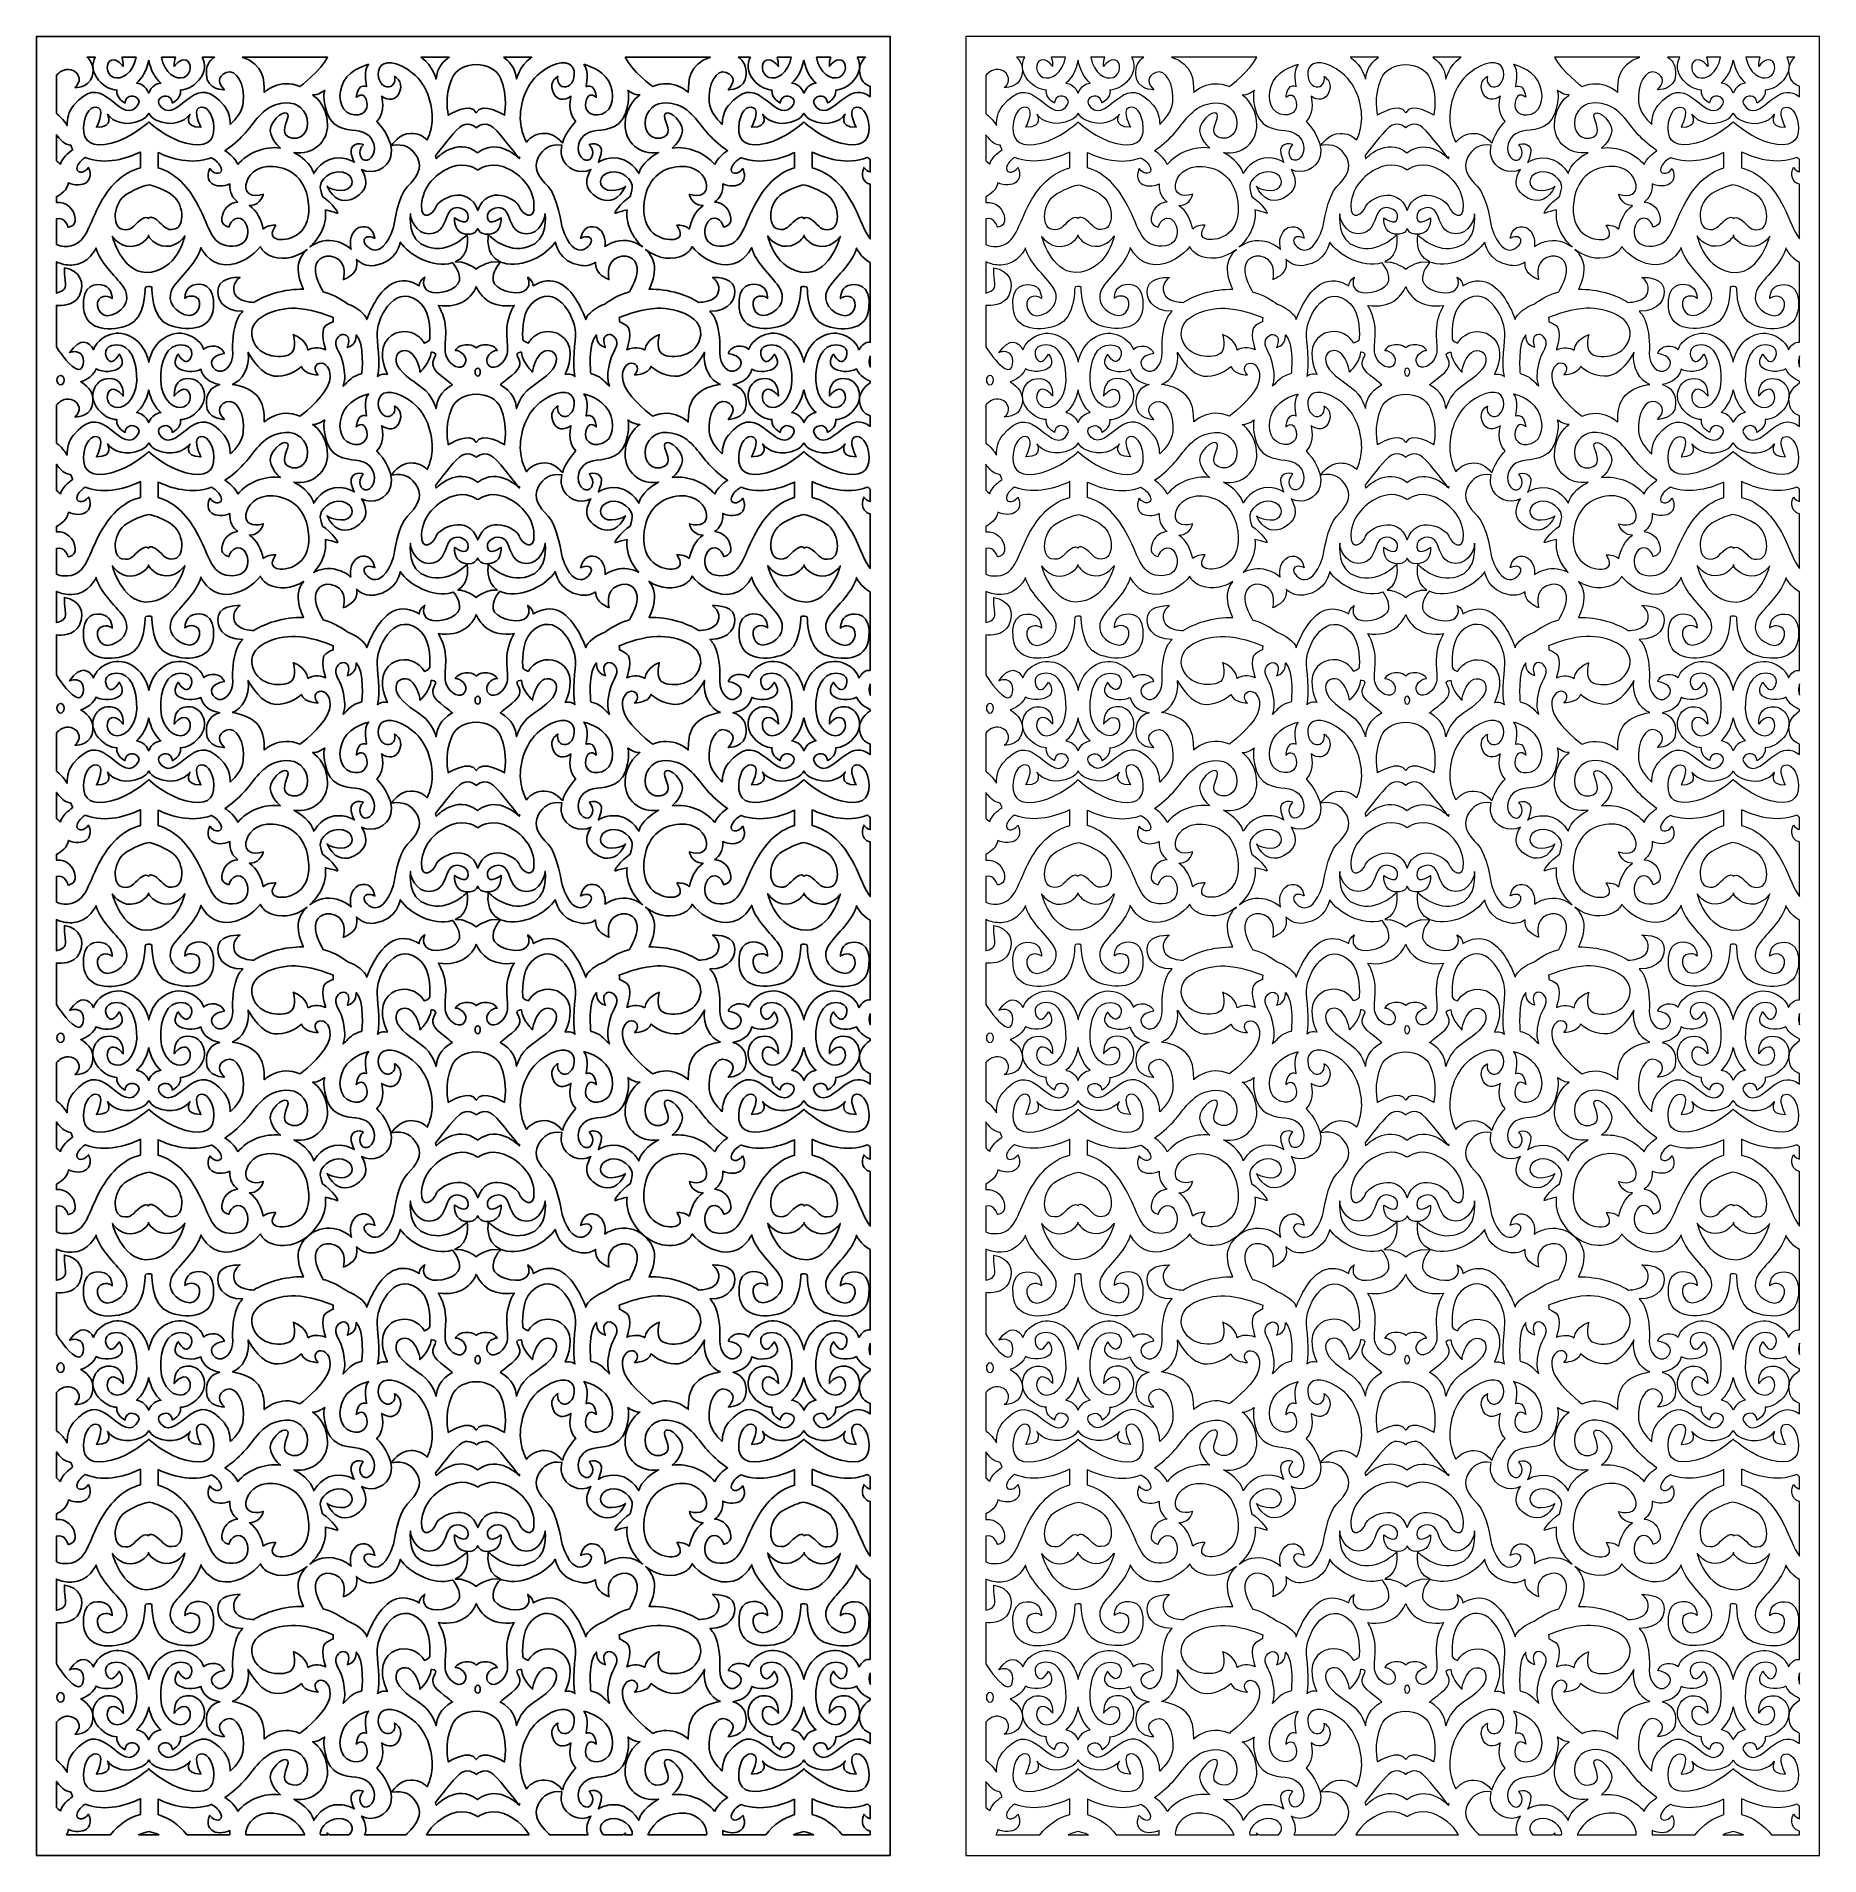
# Model space of a CAD drawing. Header units: centimetres. Extents: x -27.5 to -15.8, y -2.4 to 9.5.
import ezdxf

# ---------------------------------------------------------------- set-up
doc = ezdxf.new("R2010")
doc.units = ezdxf.units.CM
doc.header["$MEASUREMENT"] = 0
doc.layers.add('layer 1', color=7, linetype='Continuous')

msp = doc.modelspace()

# ---------------------------------------------------------------- linework, layer by layer
at = {"layer": 'layer 1', "color": 250}
for points, knots in [([(-21.89665, -2.43716), (-21.89665, -2.43716), (-27.5, -2.43716), (-27.5, -2.43716), (-27.5, -2.43716), (-27.5, -2.43716), (-27.5, 9.5), (-27.5, 9.5), (-27.5, 9.5), (-27.5, 9.5), (-21.89665, 9.5), (-21.89665, 9.5), (-21.89665, 9.5), (-21.89665, 9.5), (-21.89665, -2.43716), (-21.89665, -2.43716)], [0, 0, 0, 0, 0.2, 0.2, 0.2, 0.2, 0.4, 0.4, 0.4, 0.4, 0.6, 0.6, 0.6, 0.6, 1, 1, 1, 1]), ([(-27.36893, 8.9942), (-27.36893, 8.9942), (-27.36893, 9.24398), (-27.36893, 9.24398), (-27.36893, 9.24398), (-27.35243, 9.26215), (-27.3169, 9.29246), (-27.27167, 9.27973), (-27.27167, 9.27973), (-27.20859, 9.26196), (-27.20575, 9.19338), (-27.24728, 9.16544), (-27.24728, 9.16544), (-27.24728, 9.16544), (-27.15699, 9.15911), (-27.13406, 9.23782), (-27.13406, 9.23782), (-27.11768, 9.29403), (-27.13653, 9.33342), (-27.16725, 9.36357), (-27.16725, 9.36357), (-27.16725, 9.36357), (-27.1133, 9.36357), (-27.1133, 9.36357), (-27.1133, 9.36357), (-27.13657, 9.32212), (-27.13669, 9.26321), (-27.09176, 9.21226), (-27.09176, 9.21226), (-27.05383, 9.16926), (-27.01212, 9.15001), (-26.97134, 9.14749), (-26.97134, 9.14749), (-26.97167, 9.14604), (-26.97192, 9.14461), (-26.97206, 9.14312), (-26.97206, 9.14312), (-26.97695, 9.09257), (-26.91829, 9.06374), (-26.91829, 9.06374), (-26.91829, 9.06374), (-26.91829, 9.06374), (-26.91665, 9.09404), (-26.89059, 9.10557), (-26.89059, 9.10557), (-26.86449, 9.11714), (-26.79117, 9.09114), (-26.84659, 9.03339), (-26.84659, 9.03339), (-26.90197, 8.97567), (-26.96696, 9.05232), (-27.03571, 9.0999), (-27.03571, 9.0999), (-27.10445, 9.14746), (-27.16676, 9.15318), (-27.257, 9.04661), (-27.257, 9.04661), (-27.28897, 9.00883), (-27.29882, 8.96104), (-27.29827, 8.91509), (-27.29827, 8.91509), (-27.3155, 8.94235), (-27.33699, 8.96889), (-27.36324, 8.9894), (-27.36324, 8.9894), (-27.36522, 8.99095), (-27.36711, 8.99255), (-27.36893, 8.9942)], [0, 0, 0, 0, 0.05555556, 0.05555556, 0.05555556, 0.05555556, 0.11111111, 0.11111111, 0.11111111, 0.11111111, 0.16666667, 0.16666667, 0.16666667, 0.16666667, 0.22222222, 0.22222222, 0.22222222, 0.22222222, 0.27777778, 0.27777778, 0.27777778, 0.27777778, 0.33333333, 0.33333333, 0.33333333, 0.33333333, 0.38888889, 0.38888889, 0.38888889, 0.38888889, 0.44444444, 0.44444444, 0.44444444, 0.44444444, 0.5, 0.5, 0.5, 0.5, 0.55555556, 0.55555556, 0.55555556, 0.55555556, 0.61111111, 0.61111111, 0.61111111, 0.61111111, 0.66666667, 0.66666667, 0.66666667, 0.66666667, 0.72222222, 0.72222222, 0.72222222, 0.72222222, 0.77777778, 0.77777778, 0.77777778, 0.77777778, 0.83333333, 0.83333333, 0.83333333, 0.83333333, 0.88888889, 0.88888889, 0.88888889, 0.88888889, 1, 1, 1, 1]), ([(-26.939, 9.36357), (-26.939, 9.36357), (-26.84571, 9.36357), (-26.84571, 9.36357), (-26.84571, 9.36357), (-26.86455, 9.25882), (-26.94335, 9.21175), (-26.99265, 9.23117), (-26.99265, 9.23117), (-27.04754, 9.25278), (-27.04601, 9.3311), (-27.00792, 9.34462), (-27.00792, 9.34462), (-26.96979, 9.35811), (-26.93017, 9.30274), (-26.93017, 9.30274), (-26.93017, 9.30274), (-26.9297, 9.32609), (-26.93256, 9.3466), (-26.939, 9.36357)], [0, 0, 0, 0, 0.16666667, 0.16666667, 0.16666667, 0.16666667, 0.33333333, 0.33333333, 0.33333333, 0.33333333, 0.5, 0.5, 0.5, 0.5, 0.66666667, 0.66666667, 0.66666667, 0.66666667, 1, 1, 1, 1]), ([(-26.7628, 9.34389), (-26.74941, 9.2756), (-26.72005, 9.22552), (-26.68297, 9.19391), (-26.68297, 9.19391), (-26.6982, 9.19097), (-26.71258, 9.1857), (-26.72465, 9.17776), (-26.72465, 9.17776), (-26.74005, 9.16763), (-26.75339, 9.14962), (-26.7628, 9.12787), (-26.7628, 9.12787), (-26.7722, 9.14962), (-26.78559, 9.16763), (-26.80094, 9.17776), (-26.80094, 9.17776), (-26.81301, 9.1857), (-26.82738, 9.19097), (-26.84263, 9.19391), (-26.84263, 9.19391), (-26.80554, 9.22552), (-26.77621, 9.2756), (-26.7628, 9.34389)], [0, 0, 0, 0, 0.14285714, 0.14285714, 0.14285714, 0.14285714, 0.28571429, 0.28571429, 0.28571429, 0.28571429, 0.42857143, 0.42857143, 0.42857143, 0.42857143, 0.57142857, 0.57142857, 0.57142857, 0.57142857, 0.71428571, 0.71428571, 0.71428571, 0.71428571, 1, 1, 1, 1]), ([(-26.41228, 9.36357), (-26.41228, 9.36357), (-26.33065, 9.36357), (-26.33065, 9.36357), (-26.33065, 9.36357), (-26.36894, 9.34099), (-26.38681, 9.29946), (-26.38463, 9.24831), (-26.38463, 9.24831), (-26.38033, 9.14746), (-26.26647, 9.14935), (-26.26647, 9.14935), (-26.26647, 9.14935), (-26.303, 9.18743), (-26.31804, 9.23691), (-26.25357, 9.26355), (-26.25357, 9.26355), (-26.18915, 9.29018), (-26.12899, 9.18362), (-26.14188, 9.06754), (-26.14188, 9.06754), (-26.14826, 9.01), (-26.18841, 8.95901), (-26.22734, 8.9222), (-26.22734, 8.9222), (-26.22784, 8.96594), (-26.23828, 9.01077), (-26.26863, 9.04661), (-26.26863, 9.04661), (-26.35885, 9.15318), (-26.42116, 9.14746), (-26.4899, 9.0999), (-26.4899, 9.0999), (-26.55864, 9.05232), (-26.62362, 8.97567), (-26.67903, 9.03339), (-26.67903, 9.03339), (-26.73442, 9.09114), (-26.66109, 9.11714), (-26.63502, 9.10557), (-26.63502, 9.10557), (-26.60893, 9.09404), (-26.60732, 9.06374), (-26.60732, 9.06374), (-26.60732, 9.06374), (-26.60732, 9.06374), (-26.54868, 9.09257), (-26.55354, 9.14312), (-26.55354, 9.14312), (-26.55369, 9.14461), (-26.55394, 9.14604), (-26.55424, 9.14749), (-26.55424, 9.14749), (-26.51348, 9.15001), (-26.47178, 9.16926), (-26.43385, 9.21226), (-26.43385, 9.21226), (-26.38891, 9.26321), (-26.38901, 9.32212), (-26.41228, 9.36357)], [0, 0, 0, 0, 0.0625, 0.0625, 0.0625, 0.0625, 0.125, 0.125, 0.125, 0.125, 0.1875, 0.1875, 0.1875, 0.1875, 0.25, 0.25, 0.25, 0.25, 0.3125, 0.3125, 0.3125, 0.3125, 0.375, 0.375, 0.375, 0.375, 0.4375, 0.4375, 0.4375, 0.4375, 0.5, 0.5, 0.5, 0.5, 0.5625, 0.5625, 0.5625, 0.5625, 0.625, 0.625, 0.625, 0.625, 0.6875, 0.6875, 0.6875, 0.6875, 0.75, 0.75, 0.75, 0.75, 0.8125, 0.8125, 0.8125, 0.8125, 0.875, 0.875, 0.875, 0.875, 1, 1, 1, 1]), ([(-26.67987, 9.36357), (-26.67987, 9.36357), (-26.58659, 9.36357), (-26.58659, 9.36357), (-26.58659, 9.36357), (-26.59303, 9.3466), (-26.59592, 9.32609), (-26.59545, 9.30274), (-26.59545, 9.30274), (-26.59545, 9.30274), (-26.55581, 9.35811), (-26.51768, 9.34462), (-26.51768, 9.34462), (-26.47958, 9.3311), (-26.47806, 9.25278), (-26.53293, 9.23117), (-26.53293, 9.23117), (-26.58224, 9.21175), (-26.66103, 9.25882), (-26.67987, 9.36357)], [0, 0, 0, 0, 0.16666667, 0.16666667, 0.16666667, 0.16666667, 0.33333333, 0.33333333, 0.33333333, 0.33333333, 0.5, 0.5, 0.5, 0.5, 0.66666667, 0.66666667, 0.66666667, 0.66666667, 1, 1, 1, 1]), ([(-26.14948, 9.36357), (-26.14948, 9.36357), (-25.58947, 9.36357), (-25.58947, 9.36357), (-25.58947, 9.36357), (-25.6323, 9.27515), (-25.77023, 9.17031), (-25.77023, 9.17031), (-25.77023, 9.17031), (-25.90556, 9.2293), (-26.00438, 9.13224), (-26.00438, 9.13224), (-26.00438, 9.13224), (-26.00438, 9.21017), (-26.00592, 9.31602), (-26.14948, 9.36357)], [0, 0, 0, 0, 0.2, 0.2, 0.2, 0.2, 0.4, 0.4, 0.4, 0.4, 0.6, 0.6, 0.6, 0.6, 1, 1, 1, 1]), ([(-25.43358, 8.10185), (-25.45398, 8.12287), (-25.48413, 8.14141), (-25.52731, 8.15361), (-25.52731, 8.15361), (-25.59468, 8.17265), (-25.65836, 8.15375), (-25.70522, 8.11814), (-25.70522, 8.11814), (-25.68281, 8.1388), (-25.66164, 8.16417), (-25.6426, 8.19471), (-25.6426, 8.19471), (-25.60449, 8.25582), (-25.59792, 8.31201), (-25.6029, 8.36099), (-25.6029, 8.36099), (-25.57984, 8.35574), (-25.54651, 8.34757), (-25.52852, 8.3405), (-25.52852, 8.3405), (-25.50152, 8.32985), (-25.56298, 8.4086), (-25.62249, 8.44929), (-25.62249, 8.44929), (-25.63177, 8.48022), (-25.63981, 8.50548), (-25.63611, 8.52383), (-25.63611, 8.52383), (-25.62467, 8.58013), (-25.53342, 8.63787), (-25.46497, 8.60033), (-25.46497, 8.60033), (-25.39655, 8.5628), (-25.42912, 8.48341), (-25.50246, 8.48918), (-25.50246, 8.48918), (-25.57579, 8.49497), (-25.59207, 8.51661), (-25.59207, 8.51661), (-25.59207, 8.51661), (-25.51061, 8.33328), (-25.33787, 8.46175), (-25.33787, 8.53539), (-25.33787, 8.53539), (-25.33787, 8.56628), (-25.34668, 8.59899), (-25.36549, 8.62717), (-25.36549, 8.62717), (-25.29477, 8.58875), (-25.19404, 8.62966), (-25.17375, 8.71253), (-25.17375, 8.71253), (-25.14706, 8.82168), (-25.2658, 8.94236), (-25.2658, 8.94236), (-25.2658, 8.94236), (-25.20429, 9.00384), (-25.23426, 9.10723), (-25.23426, 9.10723), (-25.23426, 9.10723), (-25.19168, 9.07929), (-25.13808, 9.0723), (-25.11442, 9.14074), (-25.11442, 9.14074), (-25.09076, 9.2092), (-25.1491, 9.23714), (-25.1491, 9.23714), (-25.1491, 9.23714), (-25.13808, 9.20221), (-25.16329, 9.16309), (-25.20114, 9.16867), (-25.20114, 9.16867), (-25.239, 9.17426), (-25.27211, 9.23853), (-25.24845, 9.29164), (-25.24845, 9.29164), (-25.2248, 9.34469), (-25.1349, 9.34051), (-25.03082, 9.25949), (-25.03082, 9.25949), (-24.92674, 9.17847), (-24.89159, 9.02376), (-24.90449, 8.92483), (-24.90449, 8.92483), (-24.90976, 8.88421), (-24.92227, 8.84841), (-24.93522, 8.8203), (-24.93522, 8.8203), (-24.96446, 8.84955), (-25.00122, 8.86369), (-25.04199, 8.86369), (-25.04199, 8.86369), (-25.12083, 8.86369), (-25.16893, 8.78386), (-25.16893, 8.78386), (-25.16893, 8.78386), (-25.08682, 8.7993), (-25.03457, 8.77062), (-24.99974, 8.70452), (-24.99974, 8.70452), (-24.9649, 8.63839), (-25.00222, 8.57446), (-25.06442, 8.51494), (-25.06442, 8.51494), (-25.12663, 8.45543), (-25.15648, 8.24825), (-25.15648, 8.24825), (-25.15648, 8.24825), (-25.23859, 7.99038), (-25.36549, 8.13586), (-25.34807, 8.16892), (-25.34807, 8.16892), (-25.33064, 8.20196), (-25.27842, 8.17553), (-25.27842, 8.17553), (-25.27842, 8.17553), (-25.30079, 8.28571), (-25.38789, 8.24386), (-25.38789, 8.24386), (-25.38789, 8.24386), (-25.43509, 8.21529), (-25.44816, 8.15558), (-25.43358, 8.10185)], [0, 0, 0, 0, 0.03125, 0.03125, 0.03125, 0.03125, 0.0625, 0.0625, 0.0625, 0.0625, 0.09375, 0.09375, 0.09375, 0.09375, 0.125, 0.125, 0.125, 0.125, 0.15625, 0.15625, 0.15625, 0.15625, 0.1875, 0.1875, 0.1875, 0.1875, 0.21875, 0.21875, 0.21875, 0.21875, 0.25, 0.25, 0.25, 0.25, 0.28125, 0.28125, 0.28125, 0.28125, 0.3125, 0.3125, 0.3125, 0.3125, 0.34375, 0.34375, 0.34375, 0.34375, 0.375, 0.375, 0.375, 0.375, 0.40625, 0.40625, 0.40625, 0.40625, 0.4375, 0.4375, 0.4375, 0.4375, 0.46875, 0.46875, 0.46875, 0.46875, 0.5, 0.5, 0.5, 0.5, 0.53125, 0.53125, 0.53125, 0.53125, 0.5625, 0.5625, 0.5625, 0.5625, 0.59375, 0.59375, 0.59375, 0.59375, 0.625, 0.625, 0.625, 0.625, 0.65625, 0.65625, 0.65625, 0.65625, 0.6875, 0.6875, 0.6875, 0.6875, 0.71875, 0.71875, 0.71875, 0.71875, 0.75, 0.75, 0.75, 0.75, 0.78125, 0.78125, 0.78125, 0.78125, 0.8125, 0.8125, 0.8125, 0.8125, 0.84375, 0.84375, 0.84375, 0.84375, 0.875, 0.875, 0.875, 0.875, 0.90625, 0.90625, 0.90625, 0.90625, 0.9375, 0.9375, 0.9375, 0.9375, 1, 1, 1, 1]), ([(-25.33284, 9.17074), (-25.33284, 9.17074), (-25.35643, 9.27922), (-25.31956, 9.31582), (-25.31956, 9.31582), (-25.31956, 9.31582), (-25.43612, 9.28967), (-25.48183, 9.20602), (-25.48183, 9.20602), (-25.52758, 9.12237), (-25.51284, 9.0152), (-25.43612, 8.99035), (-25.43612, 8.99035), (-25.35939, 8.96554), (-25.31956, 9.01782), (-25.33135, 9.06879), (-25.33135, 9.06879), (-25.34317, 9.11978), (-25.36677, 9.12628), (-25.40071, 9.10015), (-25.40071, 9.10015), (-25.40071, 9.10015), (-25.39627, 9.15504), (-25.37268, 9.16812), (-25.37268, 9.16812), (-25.34906, 9.18118), (-25.33284, 9.17074), (-25.33284, 9.17074)], [0, 0, 0, 0, 0.125, 0.125, 0.125, 0.125, 0.25, 0.25, 0.25, 0.25, 0.375, 0.375, 0.375, 0.375, 0.5, 0.5, 0.5, 0.5, 0.625, 0.625, 0.625, 0.625, 0.75, 0.75, 0.75, 0.75, 1, 1, 1, 1]), ([(-24.9766, 9.36357), (-24.9766, 9.36357), (-24.79087, 9.36357), (-24.79087, 9.36357), (-24.79087, 9.36357), (-24.82049, 9.34403), (-24.87055, 9.29957), (-24.87655, 9.21978), (-24.87655, 9.21978), (-24.87655, 9.21978), (-24.89775, 9.30698), (-24.96776, 9.35728), (-24.96776, 9.35728), (-24.97068, 9.35938), (-24.97363, 9.36147), (-24.9766, 9.36357)], [0, 0, 0, 0, 0.2, 0.2, 0.2, 0.2, 0.4, 0.4, 0.4, 0.4, 0.6, 0.6, 0.6, 0.6, 1, 1, 1, 1]), ([(-24.77431, 9.22223), (-24.82424, 9.10581), (-24.79742, 8.98288), (-24.79742, 8.98288), (-24.79742, 8.98288), (-24.79742, 8.98288), (-24.65073, 9.07492), (-24.61304, 8.99783), (-24.61304, 8.99783), (-24.57536, 9.07492), (-24.42867, 8.98288), (-24.42867, 8.98288), (-24.42867, 8.98288), (-24.42867, 8.98288), (-24.40186, 9.10581), (-24.45179, 9.22223), (-24.45179, 9.22223), (-24.50496, 9.3462), (-24.72134, 9.3457), (-24.77431, 9.22223)], [0, 0, 0, 0, 0.16666667, 0.16666667, 0.16666667, 0.16666667, 0.33333333, 0.33333333, 0.33333333, 0.33333333, 0.5, 0.5, 0.5, 0.5, 0.66666667, 0.66666667, 0.66666667, 0.66666667, 1, 1, 1, 1]), ([(-24.43522, 9.36357), (-24.43522, 9.36357), (-24.24951, 9.36357), (-24.24951, 9.36357), (-24.24951, 9.36357), (-24.25248, 9.36147), (-24.25542, 9.35938), (-24.25835, 9.35728), (-24.25835, 9.35728), (-24.32838, 9.30698), (-24.34954, 9.21978), (-24.34954, 9.21978), (-24.34954, 9.21978), (-24.35555, 9.29957), (-24.40561, 9.34403), (-24.43522, 9.36357)], [0, 0, 0, 0, 0.2, 0.2, 0.2, 0.2, 0.4, 0.4, 0.4, 0.4, 0.6, 0.6, 0.6, 0.6, 1, 1, 1, 1]), ([(-24.04805, 8.79853), (-24.06623, 8.82158), (-24.10725, 8.86369), (-24.16451, 8.86369), (-24.16451, 8.86369), (-24.21145, 8.86369), (-24.25303, 8.84495), (-24.28396, 8.80605), (-24.28396, 8.80605), (-24.29913, 8.83582), (-24.31539, 8.87698), (-24.32162, 8.92483), (-24.32162, 8.92483), (-24.33451, 9.02376), (-24.29935, 9.17847), (-24.19525, 9.25949), (-24.19525, 9.25949), (-24.09118, 9.34051), (-24.00129, 9.34469), (-23.97762, 9.29164), (-23.97762, 9.29164), (-23.95398, 9.23853), (-23.98709, 9.17426), (-24.02494, 9.16867), (-24.02494, 9.16867), (-24.0628, 9.16309), (-24.08803, 9.20221), (-24.07698, 9.23714), (-24.07698, 9.23714), (-24.07698, 9.23714), (-24.13533, 9.2092), (-24.11166, 9.14074), (-24.11166, 9.14074), (-24.08803, 9.0723), (-24.03441, 9.07929), (-23.99184, 9.10723), (-23.99184, 9.10723), (-23.99184, 9.10723), (-24.02178, 9.00384), (-23.96028, 8.94236), (-23.96028, 8.94236), (-23.96028, 8.94236), (-24.02486, 8.87673), (-24.04805, 8.79853)], [0, 0, 0, 0, 0.08333333, 0.08333333, 0.08333333, 0.08333333, 0.16666667, 0.16666667, 0.16666667, 0.16666667, 0.25, 0.25, 0.25, 0.25, 0.33333333, 0.33333333, 0.33333333, 0.33333333, 0.41666667, 0.41666667, 0.41666667, 0.41666667, 0.5, 0.5, 0.5, 0.5, 0.58333333, 0.58333333, 0.58333333, 0.58333333, 0.66666667, 0.66666667, 0.66666667, 0.66666667, 0.75, 0.75, 0.75, 0.75, 0.83333333, 0.83333333, 0.83333333, 0.83333333, 1, 1, 1, 1]), ([(-23.89325, 9.17074), (-23.89325, 9.17074), (-23.86965, 9.27922), (-23.90655, 9.31582), (-23.90655, 9.31582), (-23.90655, 9.31582), (-23.78999, 9.28967), (-23.74425, 9.20602), (-23.74425, 9.20602), (-23.69849, 9.12237), (-23.71326, 9.0152), (-23.78999, 8.99035), (-23.78999, 8.99035), (-23.8667, 8.96554), (-23.90655, 9.01782), (-23.89474, 9.06879), (-23.89474, 9.06879), (-23.88293, 9.11978), (-23.85932, 9.12628), (-23.82537, 9.10015), (-23.82537, 9.10015), (-23.82537, 9.10015), (-23.82982, 9.15504), (-23.85341, 9.16812), (-23.85341, 9.16812), (-23.87702, 9.18118), (-23.89325, 9.17074), (-23.89325, 9.17074)], [0, 0, 0, 0, 0.125, 0.125, 0.125, 0.125, 0.25, 0.25, 0.25, 0.25, 0.375, 0.375, 0.375, 0.375, 0.5, 0.5, 0.5, 0.5, 0.625, 0.625, 0.625, 0.625, 0.75, 0.75, 0.75, 0.75, 1, 1, 1, 1]), ([(-23.63662, 9.36357), (-23.63662, 9.36357), (-23.0766, 9.36357), (-23.0766, 9.36357), (-23.0766, 9.36357), (-23.22018, 9.31602), (-23.22171, 9.21017), (-23.22171, 9.13224), (-23.22171, 9.13224), (-23.22171, 9.13224), (-23.32053, 9.2293), (-23.45588, 9.17031), (-23.45588, 9.17031), (-23.45588, 9.17031), (-23.59381, 9.27515), (-23.63662, 9.36357)], [0, 0, 0, 0, 0.2, 0.2, 0.2, 0.2, 0.4, 0.4, 0.4, 0.4, 0.6, 0.6, 0.6, 0.6, 1, 1, 1, 1]), ([(-22.89544, 9.36357), (-22.89544, 9.36357), (-22.81382, 9.36357), (-22.81382, 9.36357), (-22.81382, 9.36357), (-22.83708, 9.32212), (-22.83718, 9.26321), (-22.79225, 9.21226), (-22.79225, 9.21226), (-22.75433, 9.16926), (-22.71263, 9.15001), (-22.67183, 9.14749), (-22.67183, 9.14749), (-22.67216, 9.14604), (-22.67241, 9.14461), (-22.67255, 9.14312), (-22.67255, 9.14312), (-22.67744, 9.09257), (-22.61877, 9.06374), (-22.61877, 9.06374), (-22.61877, 9.06374), (-22.61877, 9.06374), (-22.61715, 9.09404), (-22.59108, 9.10557), (-22.59108, 9.10557), (-22.565, 9.11714), (-22.49166, 9.09114), (-22.54707, 9.03339), (-22.54707, 9.03339), (-22.60249, 8.97567), (-22.66746, 9.05232), (-22.73621, 9.0999), (-22.73621, 9.0999), (-22.80495, 9.14746), (-22.86724, 9.15318), (-22.95748, 9.04661), (-22.95748, 9.04661), (-22.9878, 9.01077), (-22.99824, 8.96594), (-22.99879, 8.9222), (-22.99879, 8.9222), (-23.03767, 8.95901), (-23.07783, 9.01), (-23.08422, 9.06754), (-23.08422, 9.06754), (-23.09711, 9.18362), (-23.03696, 9.29018), (-22.97251, 9.26355), (-22.97251, 9.26355), (-22.90806, 9.23691), (-22.92311, 9.18743), (-22.95962, 9.14935), (-22.95962, 9.14935), (-22.95962, 9.14935), (-22.84578, 9.14746), (-22.84147, 9.24831), (-22.84147, 9.24831), (-22.8393, 9.29946), (-22.85716, 9.34099), (-22.89544, 9.36357)], [0, 0, 0, 0, 0.0625, 0.0625, 0.0625, 0.0625, 0.125, 0.125, 0.125, 0.125, 0.1875, 0.1875, 0.1875, 0.1875, 0.25, 0.25, 0.25, 0.25, 0.3125, 0.3125, 0.3125, 0.3125, 0.375, 0.375, 0.375, 0.375, 0.4375, 0.4375, 0.4375, 0.4375, 0.5, 0.5, 0.5, 0.5, 0.5625, 0.5625, 0.5625, 0.5625, 0.625, 0.625, 0.625, 0.625, 0.6875, 0.6875, 0.6875, 0.6875, 0.75, 0.75, 0.75, 0.75, 0.8125, 0.8125, 0.8125, 0.8125, 0.875, 0.875, 0.875, 0.875, 1, 1, 1, 1]), ([(-22.63951, 9.36357), (-22.63951, 9.36357), (-22.54621, 9.36357), (-22.54621, 9.36357), (-22.54621, 9.36357), (-22.56504, 9.25882), (-22.64385, 9.21175), (-22.69316, 9.23117), (-22.69316, 9.23117), (-22.74804, 9.25278), (-22.74652, 9.3311), (-22.7084, 9.34462), (-22.7084, 9.34462), (-22.67028, 9.35811), (-22.63066, 9.30274), (-22.63066, 9.30274), (-22.63066, 9.30274), (-22.63019, 9.32609), (-22.63307, 9.3466), (-22.63951, 9.36357)], [0, 0, 0, 0, 0.16666667, 0.16666667, 0.16666667, 0.16666667, 0.33333333, 0.33333333, 0.33333333, 0.33333333, 0.5, 0.5, 0.5, 0.5, 0.66666667, 0.66666667, 0.66666667, 0.66666667, 1, 1, 1, 1]), ([(-22.46329, 9.34389), (-22.47669, 9.2756), (-22.50603, 9.22552), (-22.54312, 9.19391), (-22.54312, 9.19391), (-22.52787, 9.19097), (-22.51351, 9.1857), (-22.50144, 9.17776), (-22.50144, 9.17776), (-22.48606, 9.16763), (-22.4727, 9.14962), (-22.46329, 9.12787), (-22.46329, 9.12787), (-22.45388, 9.14962), (-22.44053, 9.16763), (-22.42514, 9.17776), (-22.42514, 9.17776), (-22.41308, 9.1857), (-22.39871, 9.19097), (-22.38347, 9.19391), (-22.38347, 9.19391), (-22.42055, 9.22552), (-22.44988, 9.2756), (-22.46329, 9.34389)], [0, 0, 0, 0, 0.14285714, 0.14285714, 0.14285714, 0.14285714, 0.28571429, 0.28571429, 0.28571429, 0.28571429, 0.42857143, 0.42857143, 0.42857143, 0.42857143, 0.57142857, 0.57142857, 0.57142857, 0.57142857, 0.71428571, 0.71428571, 0.71428571, 0.71428571, 1, 1, 1, 1]), ([(-22.1128, 9.36357), (-22.1128, 9.36357), (-22.05885, 9.36357), (-22.05885, 9.36357), (-22.05885, 9.36357), (-22.08957, 9.33342), (-22.1084, 9.29404), (-22.09202, 9.23782), (-22.09202, 9.23782), (-22.08069, 9.19893), (-22.05292, 9.18079), (-22.02772, 9.1724), (-22.02772, 9.1724), (-22.02772, 9.1724), (-22.02772, 9.10341), (-22.02772, 9.10341), (-22.02772, 9.10341), (-22.08853, 9.14825), (-22.13756, 9.13645), (-22.19038, 9.0999), (-22.19038, 9.0999), (-22.25913, 9.05232), (-22.32411, 8.97567), (-22.3795, 9.03339), (-22.3795, 9.03339), (-22.43492, 9.09114), (-22.36157, 9.11714), (-22.33551, 9.10557), (-22.33551, 9.10557), (-22.30945, 9.09404), (-22.30781, 9.06374), (-22.30781, 9.06374), (-22.30781, 9.06374), (-22.30781, 9.06374), (-22.24915, 9.09257), (-22.25404, 9.14312), (-22.25404, 9.14312), (-22.25418, 9.14461), (-22.25442, 9.14604), (-22.25474, 9.14749), (-22.25474, 9.14749), (-22.21397, 9.15001), (-22.17226, 9.16926), (-22.13434, 9.21226), (-22.13434, 9.21226), (-22.08941, 9.26321), (-22.08953, 9.32212), (-22.1128, 9.36357)], [0, 0, 0, 0, 0.07692308, 0.07692308, 0.07692308, 0.07692308, 0.15384615, 0.15384615, 0.15384615, 0.15384615, 0.23076923, 0.23076923, 0.23076923, 0.23076923, 0.30769231, 0.30769231, 0.30769231, 0.30769231, 0.38461538, 0.38461538, 0.38461538, 0.38461538, 0.46153846, 0.46153846, 0.46153846, 0.46153846, 0.53846154, 0.53846154, 0.53846154, 0.53846154, 0.61538462, 0.61538462, 0.61538462, 0.61538462, 0.69230769, 0.69230769, 0.69230769, 0.69230769, 0.76923077, 0.76923077, 0.76923077, 0.76923077, 0.84615385, 0.84615385, 0.84615385, 0.84615385, 1, 1, 1, 1]), ([(-22.38039, 9.36357), (-22.38039, 9.36357), (-22.28709, 9.36357), (-22.28709, 9.36357), (-22.28709, 9.36357), (-22.29353, 9.3466), (-22.2964, 9.32609), (-22.29593, 9.30274), (-22.29593, 9.30274), (-22.29593, 9.30274), (-22.2563, 9.35811), (-22.21819, 9.34462), (-22.21819, 9.34462), (-22.18008, 9.3311), (-22.17855, 9.25278), (-22.23344, 9.23117), (-22.23344, 9.23117), (-22.28274, 9.21175), (-22.36156, 9.25882), (-22.38039, 9.36357)], [0, 0, 0, 0, 0.16666667, 0.16666667, 0.16666667, 0.16666667, 0.33333333, 0.33333333, 0.33333333, 0.33333333, 0.5, 0.5, 0.5, 0.5, 0.66666667, 0.66666667, 0.66666667, 0.66666667, 1, 1, 1, 1]), ([(-26.17888, 8.65826), (-26.11466, 8.7369), (-25.9998, 8.78112), (-25.89888, 8.76759), (-25.89888, 8.76759), (-25.91176, 8.77859), (-26.00365, 8.8613), (-25.94709, 8.93811), (-25.94709, 8.93811), (-25.88638, 9.02057), (-25.83512, 9.00862), (-25.85129, 8.9608), (-25.85129, 8.9608), (-25.86749, 8.913), (-25.89987, 8.84607), (-25.81891, 8.83174), (-25.81891, 8.83174), (-25.73795, 8.81739), (-25.69884, 8.91658), (-25.73258, 8.98711), (-25.73258, 8.98711), (-25.7663, 9.05763), (-25.83682, 9.08086), (-25.93132, 9.05042), (-25.93132, 9.05042), (-26.02586, 9.01997), (-26.08602, 8.9115), (-26.13972, 8.85441), (-26.13972, 8.85441), (-26.1753, 8.81658), (-26.21842, 8.7796), (-26.26224, 8.74954), (-26.26224, 8.74954), (-26.23149, 8.7302), (-26.19414, 8.69875), (-26.17888, 8.65826)], [0, 0, 0, 0, 0.1, 0.1, 0.1, 0.1, 0.2, 0.2, 0.2, 0.2, 0.3, 0.3, 0.3, 0.3, 0.4, 0.4, 0.4, 0.4, 0.5, 0.5, 0.5, 0.5, 0.6, 0.6, 0.6, 0.6, 0.7, 0.7, 0.7, 0.7, 0.8, 0.8, 0.8, 0.8, 1, 1, 1, 1]), ([(-25.41201, 8.67284), (-25.41496, 8.67786), (-25.41772, 8.68321), (-25.42019, 8.68889), (-25.42019, 8.68889), (-25.47358, 8.81076), (-25.36476, 8.80166), (-25.35448, 8.78895), (-25.35448, 8.78895), (-25.35448, 8.78895), (-25.39364, 8.75079), (-25.36877, 8.70562), (-25.36877, 8.70562), (-25.34389, 8.66043), (-25.27671, 8.7001), (-25.28168, 8.76953), (-25.28168, 8.76953), (-25.28665, 8.83896), (-25.3364, 8.87423), (-25.4036, 8.88193), (-25.4036, 8.88193), (-25.47076, 8.88965), (-25.58037, 8.89445), (-25.60502, 9.0418), (-25.60502, 9.0418), (-25.60502, 9.0418), (-25.62064, 9.1142), (-25.60801, 9.14632), (-25.60801, 9.14632), (-25.60801, 9.14632), (-25.65215, 9.1128), (-25.68686, 9.1156), (-25.68686, 9.1156), (-25.68686, 9.1156), (-25.58908, 9.05461), (-25.58908, 8.91953), (-25.58908, 8.91953), (-25.58908, 8.80892), (-25.68329, 8.71911), (-25.8097, 8.73748), (-25.8097, 8.73748), (-25.68987, 8.67277), (-25.68001, 8.59941), (-25.68001, 8.59941), (-25.68001, 8.59941), (-25.68001, 8.59941), (-25.61984, 8.71167), (-25.50384, 8.70215), (-25.50384, 8.70215), (-25.4666, 8.69911), (-25.43618, 8.6884), (-25.41201, 8.67284)], [0, 0, 0, 0, 0.07142857, 0.07142857, 0.07142857, 0.07142857, 0.14285714, 0.14285714, 0.14285714, 0.14285714, 0.21428571, 0.21428571, 0.21428571, 0.21428571, 0.28571429, 0.28571429, 0.28571429, 0.28571429, 0.35714286, 0.35714286, 0.35714286, 0.35714286, 0.42857143, 0.42857143, 0.42857143, 0.42857143, 0.5, 0.5, 0.5, 0.5, 0.57142857, 0.57142857, 0.57142857, 0.57142857, 0.64285714, 0.64285714, 0.64285714, 0.64285714, 0.71428571, 0.71428571, 0.71428571, 0.71428571, 0.78571429, 0.78571429, 0.78571429, 0.78571429, 0.85714286, 0.85714286, 0.85714286, 0.85714286, 1, 1, 1, 1]), ([(-23.8141, 8.67284), (-23.81112, 8.67786), (-23.80837, 8.68321), (-23.80591, 8.68889), (-23.80591, 8.68889), (-23.75251, 8.81076), (-23.86135, 8.80166), (-23.87162, 8.78895), (-23.87162, 8.78895), (-23.87162, 8.78895), (-23.83246, 8.75079), (-23.85733, 8.70562), (-23.85733, 8.70562), (-23.88221, 8.66043), (-23.9494, 8.7001), (-23.94441, 8.76953), (-23.94441, 8.76953), (-23.93945, 8.83896), (-23.88968, 8.87423), (-23.8225, 8.88193), (-23.8225, 8.88193), (-23.75532, 8.88965), (-23.64572, 8.89445), (-23.62109, 9.0418), (-23.62109, 9.0418), (-23.62109, 9.0418), (-23.60547, 9.1142), (-23.61806, 9.14632), (-23.61806, 9.14632), (-23.61806, 9.14632), (-23.57392, 9.1128), (-23.53922, 9.1156), (-23.53922, 9.1156), (-23.53922, 9.1156), (-23.63701, 9.05461), (-23.63701, 8.91953), (-23.63701, 8.91953), (-23.63701, 8.80892), (-23.54281, 8.71911), (-23.41639, 8.73748), (-23.41639, 8.73748), (-23.53625, 8.67277), (-23.5461, 8.59941), (-23.5461, 8.59941), (-23.5461, 8.59941), (-23.5461, 8.59941), (-23.60625, 8.71167), (-23.72224, 8.70215), (-23.72224, 8.70215), (-23.75949, 8.69911), (-23.78993, 8.6884), (-23.8141, 8.67284)], [0, 0, 0, 0, 0.07142857, 0.07142857, 0.07142857, 0.07142857, 0.14285714, 0.14285714, 0.14285714, 0.14285714, 0.21428571, 0.21428571, 0.21428571, 0.21428571, 0.28571429, 0.28571429, 0.28571429, 0.28571429, 0.35714286, 0.35714286, 0.35714286, 0.35714286, 0.42857143, 0.42857143, 0.42857143, 0.42857143, 0.5, 0.5, 0.5, 0.5, 0.57142857, 0.57142857, 0.57142857, 0.57142857, 0.64285714, 0.64285714, 0.64285714, 0.64285714, 0.71428571, 0.71428571, 0.71428571, 0.71428571, 0.78571429, 0.78571429, 0.78571429, 0.78571429, 0.85714286, 0.85714286, 0.85714286, 0.85714286, 1, 1, 1, 1]), ([(-23.04722, 8.65826), (-23.11144, 8.7369), (-23.22628, 8.78112), (-23.32721, 8.76759), (-23.32721, 8.76759), (-23.31433, 8.77859), (-23.22246, 8.8613), (-23.27899, 8.93811), (-23.27899, 8.93811), (-23.33971, 9.02057), (-23.391, 9.00862), (-23.3748, 8.9608), (-23.3748, 8.9608), (-23.35859, 8.913), (-23.32623, 8.84607), (-23.4072, 8.83174), (-23.4072, 8.83174), (-23.48814, 8.81739), (-23.52725, 8.91658), (-23.49351, 8.98711), (-23.49351, 8.98711), (-23.4598, 9.05763), (-23.38927, 9.08086), (-23.29474, 9.05042), (-23.29474, 9.05042), (-23.20024, 9.01997), (-23.14007, 8.9115), (-23.08638, 8.85441), (-23.08638, 8.85441), (-23.05078, 8.81658), (-23.00766, 8.7796), (-22.96385, 8.74954), (-22.96385, 8.74954), (-22.99462, 8.7302), (-23.03196, 8.69875), (-23.04722, 8.65826)], [0, 0, 0, 0, 0.1, 0.1, 0.1, 0.1, 0.2, 0.2, 0.2, 0.2, 0.3, 0.3, 0.3, 0.3, 0.4, 0.4, 0.4, 0.4, 0.5, 0.5, 0.5, 0.5, 0.6, 0.6, 0.6, 0.6, 0.7, 0.7, 0.7, 0.7, 0.8, 0.8, 0.8, 0.8, 1, 1, 1, 1]), ([(-26.7628, 8.99602), (-26.75259, 8.97673), (-26.73652, 8.96033), (-26.71324, 8.94969), (-26.71324, 8.94969), (-26.61547, 8.90492), (-26.52748, 8.93957), (-26.49164, 8.98866), (-26.49164, 8.98866), (-26.49164, 8.98866), (-26.54215, 8.90492), (-26.41992, 8.90349), (-26.41992, 8.90349), (-26.41992, 8.90349), (-26.47533, 9.01029), (-26.43295, 9.03194), (-26.43295, 9.03194), (-26.39059, 9.0536), (-26.33844, 8.99875), (-26.33517, 8.90205), (-26.33517, 8.90205), (-26.33192, 8.80532), (-26.39059, 8.7678), (-26.51933, 8.79956), (-26.51933, 8.79956), (-26.63812, 8.82887), (-26.74583, 8.92209), (-26.76174, 8.93631), (-26.76174, 8.93631), (-26.76174, 8.93631), (-26.76184, 8.93811), (-26.76184, 8.93811), (-26.76184, 8.93811), (-26.76184, 8.93811), (-26.76219, 8.93782), (-26.7628, 8.93725), (-26.7628, 8.93725), (-26.76344, 8.93782), (-26.76375, 8.93811), (-26.76375, 8.93811), (-26.76375, 8.93811), (-26.76375, 8.93811), (-26.76386, 8.93631), (-26.76386, 8.93631), (-26.76386, 8.93631), (-26.77973, 8.92213), (-26.88743, 8.82888), (-27.00627, 8.79956), (-27.00627, 8.79956), (-27.13502, 8.7678), (-27.19367, 8.80532), (-27.19042, 8.90205), (-27.19042, 8.90205), (-27.18717, 8.99875), (-27.13502, 9.0536), (-27.09264, 9.03194), (-27.09264, 9.03194), (-27.05027, 9.01029), (-27.10569, 8.90349), (-27.10569, 8.90349), (-27.10569, 8.90349), (-26.98346, 8.90492), (-27.03398, 8.98866), (-27.03398, 8.98866), (-27.03398, 8.98866), (-26.99812, 8.93957), (-26.91013, 8.90492), (-26.81237, 8.94969), (-26.81237, 8.94969), (-26.78907, 8.96033), (-26.77301, 8.97673), (-26.7628, 8.99602)], [0, 0, 0, 0, 0.05263158, 0.05263158, 0.05263158, 0.05263158, 0.10526316, 0.10526316, 0.10526316, 0.10526316, 0.15789474, 0.15789474, 0.15789474, 0.15789474, 0.21052632, 0.21052632, 0.21052632, 0.21052632, 0.26315789, 0.26315789, 0.26315789, 0.26315789, 0.31578947, 0.31578947, 0.31578947, 0.31578947, 0.36842105, 0.36842105, 0.36842105, 0.36842105, 0.42105263, 0.42105263, 0.42105263, 0.42105263, 0.47368421, 0.47368421, 0.47368421, 0.47368421, 0.52631579, 0.52631579, 0.52631579, 0.52631579, 0.57894737, 0.57894737, 0.57894737, 0.57894737, 0.63157895, 0.63157895, 0.63157895, 0.63157895, 0.68421053, 0.68421053, 0.68421053, 0.68421053, 0.73684211, 0.73684211, 0.73684211, 0.73684211, 0.78947368, 0.78947368, 0.78947368, 0.78947368, 0.84210526, 0.84210526, 0.84210526, 0.84210526, 0.89473684, 0.89473684, 0.89473684, 0.89473684, 1, 1, 1, 1]), ([(-22.46329, 8.99602), (-22.47351, 8.97673), (-22.48957, 8.96033), (-22.51285, 8.94969), (-22.51285, 8.94969), (-22.61062, 8.90492), (-22.69863, 8.93957), (-22.73448, 8.98866), (-22.73448, 8.98866), (-22.73448, 8.98866), (-22.68395, 8.90492), (-22.80617, 8.90349), (-22.80617, 8.90349), (-22.80617, 8.90349), (-22.75076, 9.01029), (-22.79315, 9.03194), (-22.79315, 9.03194), (-22.8355, 9.0536), (-22.88765, 8.99875), (-22.89091, 8.90205), (-22.89091, 8.90205), (-22.89418, 8.80532), (-22.8355, 8.7678), (-22.70677, 8.79956), (-22.70677, 8.79956), (-22.58797, 8.82887), (-22.48027, 8.92209), (-22.46436, 8.93631), (-22.46436, 8.93631), (-22.46436, 8.93631), (-22.46424, 8.93811), (-22.46424, 8.93811), (-22.46424, 8.93811), (-22.46424, 8.93811), (-22.46391, 8.93782), (-22.46329, 8.93725), (-22.46329, 8.93725), (-22.46266, 8.93782), (-22.46233, 8.93811), (-22.46233, 8.93811), (-22.46233, 8.93811), (-22.46233, 8.93811), (-22.46225, 8.93631), (-22.46225, 8.93631), (-22.46225, 8.93631), (-22.44638, 8.92213), (-22.33866, 8.82888), (-22.21982, 8.79956), (-22.21982, 8.79956), (-22.09108, 8.7678), (-22.03242, 8.80532), (-22.03566, 8.90205), (-22.03566, 8.90205), (-22.03894, 8.99875), (-22.09108, 9.0536), (-22.13346, 9.03194), (-22.13346, 9.03194), (-22.17581, 9.01029), (-22.12041, 8.90349), (-22.12041, 8.90349), (-22.12041, 8.90349), (-22.24264, 8.90492), (-22.1921, 8.98866), (-22.1921, 8.98866), (-22.1921, 8.98866), (-22.22796, 8.93957), (-22.31597, 8.90492), (-22.41374, 8.94969), (-22.41374, 8.94969), (-22.43701, 8.96033), (-22.45308, 8.97673), (-22.46329, 8.99602)], [0, 0, 0, 0, 0.05263158, 0.05263158, 0.05263158, 0.05263158, 0.10526316, 0.10526316, 0.10526316, 0.10526316, 0.15789474, 0.15789474, 0.15789474, 0.15789474, 0.21052632, 0.21052632, 0.21052632, 0.21052632, 0.26315789, 0.26315789, 0.26315789, 0.26315789, 0.31578947, 0.31578947, 0.31578947, 0.31578947, 0.36842105, 0.36842105, 0.36842105, 0.36842105, 0.42105263, 0.42105263, 0.42105263, 0.42105263, 0.47368421, 0.47368421, 0.47368421, 0.47368421, 0.52631579, 0.52631579, 0.52631579, 0.52631579, 0.57894737, 0.57894737, 0.57894737, 0.57894737, 0.63157895, 0.63157895, 0.63157895, 0.63157895, 0.68421053, 0.68421053, 0.68421053, 0.68421053, 0.73684211, 0.73684211, 0.73684211, 0.73684211, 0.78947368, 0.78947368, 0.78947368, 0.78947368, 0.84210526, 0.84210526, 0.84210526, 0.84210526, 0.89473684, 0.89473684, 0.89473684, 0.89473684, 1, 1, 1, 1]), ([(-27.36893, 8.68407), (-27.36893, 8.68407), (-27.36893, 8.85474), (-27.36893, 8.85474), (-27.36893, 8.85474), (-27.36125, 8.84456), (-27.34519, 8.82441), (-27.32645, 8.8078), (-27.32645, 8.8078), (-27.31342, 8.79626), (-27.29202, 8.78929), (-27.27373, 8.78521), (-27.27373, 8.78521), (-27.268, 8.76854), (-27.26318, 8.75742), (-27.26188, 8.75455), (-27.26188, 8.75455), (-27.29302, 8.73424), (-27.3294, 8.70207), (-27.34278, 8.66107), (-27.34278, 8.66107), (-27.35209, 8.67042), (-27.36123, 8.67813), (-27.36893, 8.68407)], [0, 0, 0, 0, 0.14285714, 0.14285714, 0.14285714, 0.14285714, 0.28571429, 0.28571429, 0.28571429, 0.28571429, 0.42857143, 0.42857143, 0.42857143, 0.42857143, 0.57142857, 0.57142857, 0.57142857, 0.57142857, 0.71428571, 0.71428571, 0.71428571, 0.71428571, 1, 1, 1, 1]), ([(-24.32822, 8.70922), (-24.32913, 8.70557), (-24.32996, 8.70188), (-24.33074, 8.6981), (-24.33074, 8.6981), (-24.33074, 8.6981), (-24.46667, 8.84166), (-24.60475, 8.73594), (-24.60475, 8.73594), (-24.60475, 8.73594), (-24.60476, 8.73677), (-24.60476, 8.73677), (-24.60476, 8.73677), (-24.743, 8.84309), (-24.87576, 8.6981), (-24.87576, 8.6981), (-24.87576, 8.6981), (-24.8771, 8.70444), (-24.87855, 8.71056), (-24.88011, 8.71652), (-24.88011, 8.71652), (-24.85251, 8.75327), (-24.77006, 8.8612), (-24.72402, 8.90198), (-24.72402, 8.90198), (-24.67353, 8.94671), (-24.62301, 8.90899), (-24.61381, 8.90136), (-24.61381, 8.90136), (-24.61381, 8.90136), (-24.61377, 8.90007), (-24.61377, 8.90007), (-24.61377, 8.90007), (-24.61377, 8.90007), (-24.61351, 8.90031), (-24.61304, 8.90073), (-24.61304, 8.90073), (-24.61257, 8.90031), (-24.61231, 8.90007), (-24.61231, 8.90007), (-24.61231, 8.90007), (-24.61231, 8.90007), (-24.6123, 8.90136), (-24.6123, 8.90136), (-24.6123, 8.90136), (-24.60309, 8.90899), (-24.55258, 8.94673), (-24.50206, 8.90198), (-24.50206, 8.90198), (-24.44622, 8.85249), (-24.33666, 8.70407), (-24.33666, 8.70407), (-24.33666, 8.70407), (-24.33666, 8.70407), (-24.32822, 8.70922), (-24.32822, 8.70922)], [0, 0, 0, 0, 0.06666667, 0.06666667, 0.06666667, 0.06666667, 0.13333333, 0.13333333, 0.13333333, 0.13333333, 0.2, 0.2, 0.2, 0.2, 0.26666667, 0.26666667, 0.26666667, 0.26666667, 0.33333333, 0.33333333, 0.33333333, 0.33333333, 0.4, 0.4, 0.4, 0.4, 0.46666667, 0.46666667, 0.46666667, 0.46666667, 0.53333333, 0.53333333, 0.53333333, 0.53333333, 0.6, 0.6, 0.6, 0.6, 0.66666667, 0.66666667, 0.66666667, 0.66666667, 0.73333333, 0.73333333, 0.73333333, 0.73333333, 0.8, 0.8, 0.8, 0.8, 0.86666667, 0.86666667, 0.86666667, 0.86666667, 1, 1, 1, 1]), ([(-27.36893, 8.13383), (-27.36893, 8.13383), (-27.36893, 8.30203), (-27.36893, 8.30203), (-27.36893, 8.30203), (-27.36823, 8.30227), (-27.36754, 8.30249), (-27.36683, 8.30268), (-27.36683, 8.30268), (-27.311, 8.3179), (-27.29164, 8.24751), (-27.29164, 8.24751), (-27.29164, 8.24751), (-27.29164, 8.24751), (-27.23902, 8.25441), (-27.24511, 8.30438), (-27.24511, 8.30438), (-27.25016, 8.36464), (-27.30204, 8.41934), (-27.36893, 8.41062), (-27.36893, 8.41062), (-27.36893, 8.41062), (-27.36893, 8.44749), (-27.36893, 8.44749), (-27.36893, 8.44749), (-27.33906, 8.46272), (-27.29567, 8.49264), (-27.2899, 8.53972), (-27.2899, 8.53972), (-27.24868, 8.52015), (-27.19631, 8.5223), (-27.17058, 8.54196), (-27.17058, 8.54196), (-27.12779, 8.57462), (-27.1573, 8.63996), (-27.1573, 8.63996), (-27.1573, 8.63996), (-27.18977, 8.59423), (-27.25024, 8.60076), (-27.22958, 8.65041), (-27.22958, 8.65041), (-27.2187, 8.67659), (-27.19715, 8.69446), (-27.17919, 8.70543), (-27.17919, 8.70543), (-27.04469, 8.65196), (-26.8988, 8.70231), (-26.81759, 8.74109), (-26.81759, 8.74109), (-26.81759, 8.74109), (-26.81759, 8.63754), (-26.81759, 8.63754), (-26.81759, 8.63754), (-26.93674, 8.60697), (-27.02394, 8.51516), (-27.09186, 8.38451), (-27.09186, 8.38451), (-27.16706, 8.23989), (-27.1778, 8.11619), (-27.31743, 8.1219), (-27.31743, 8.1219), (-27.33834, 8.12275), (-27.35531, 8.12706), (-27.36893, 8.13383)], [0, 0, 0, 0, 0.05882353, 0.05882353, 0.05882353, 0.05882353, 0.11764706, 0.11764706, 0.11764706, 0.11764706, 0.17647059, 0.17647059, 0.17647059, 0.17647059, 0.23529412, 0.23529412, 0.23529412, 0.23529412, 0.29411765, 0.29411765, 0.29411765, 0.29411765, 0.35294118, 0.35294118, 0.35294118, 0.35294118, 0.41176471, 0.41176471, 0.41176471, 0.41176471, 0.47058824, 0.47058824, 0.47058824, 0.47058824, 0.52941176, 0.52941176, 0.52941176, 0.52941176, 0.58823529, 0.58823529, 0.58823529, 0.58823529, 0.64705882, 0.64705882, 0.64705882, 0.64705882, 0.70588235, 0.70588235, 0.70588235, 0.70588235, 0.76470588, 0.76470588, 0.76470588, 0.76470588, 0.82352941, 0.82352941, 0.82352941, 0.82352941, 0.88235294, 0.88235294, 0.88235294, 0.88235294, 1, 1, 1, 1]), ([(-26.17732, 8.41325), (-26.21018, 8.43593), (-26.23462, 8.47515), (-26.2305, 8.53181), (-26.2305, 8.53181), (-26.27166, 8.51248), (-26.32375, 8.51466), (-26.34938, 8.53424), (-26.34938, 8.53424), (-26.39216, 8.56692), (-26.36266, 8.63227), (-26.36266, 8.63227), (-26.36266, 8.63227), (-26.3302, 8.58653), (-26.26972, 8.59304), (-26.29036, 8.64272), (-26.29036, 8.64272), (-26.30347, 8.67424), (-26.332, 8.69366), (-26.35113, 8.70364), (-26.35113, 8.70364), (-26.48086, 8.65447), (-26.62037, 8.70027), (-26.70168, 8.73808), (-26.70168, 8.73808), (-26.70168, 8.73808), (-26.70168, 8.63687), (-26.70168, 8.63687), (-26.70168, 8.63687), (-26.58701, 8.60415), (-26.50242, 8.51368), (-26.43618, 8.38628), (-26.43618, 8.38628), (-26.361, 8.24163), (-26.35026, 8.11793), (-26.21061, 8.12364), (-26.21061, 8.12364), (-26.07099, 8.12936), (-26.10535, 8.2892), (-26.1612, 8.30444), (-26.1612, 8.30444), (-26.21706, 8.31965), (-26.2364, 8.24923), (-26.2364, 8.24923), (-26.2364, 8.24923), (-26.2364, 8.24923), (-26.28903, 8.25617), (-26.28293, 8.30614), (-26.28293, 8.30614), (-26.27836, 8.36078), (-26.23522, 8.41091), (-26.17732, 8.41325)], [0, 0, 0, 0, 0.07142857, 0.07142857, 0.07142857, 0.07142857, 0.14285714, 0.14285714, 0.14285714, 0.14285714, 0.21428571, 0.21428571, 0.21428571, 0.21428571, 0.28571429, 0.28571429, 0.28571429, 0.28571429, 0.35714286, 0.35714286, 0.35714286, 0.35714286, 0.42857143, 0.42857143, 0.42857143, 0.42857143, 0.5, 0.5, 0.5, 0.5, 0.57142857, 0.57142857, 0.57142857, 0.57142857, 0.64285714, 0.64285714, 0.64285714, 0.64285714, 0.71428571, 0.71428571, 0.71428571, 0.71428571, 0.78571429, 0.78571429, 0.78571429, 0.78571429, 0.85714286, 0.85714286, 0.85714286, 0.85714286, 1, 1, 1, 1]), ([(-23.5209, 8.11815), (-23.56776, 8.15375), (-23.63143, 8.17265), (-23.69878, 8.15361), (-23.69878, 8.15361), (-23.7276, 8.14547), (-23.75061, 8.13451), (-23.76878, 8.12188), (-23.76878, 8.12188), (-23.76206, 8.16979), (-23.77723, 8.2188), (-23.81863, 8.24386), (-23.81863, 8.24386), (-23.81863, 8.24386), (-23.9057, 8.28571), (-23.9281, 8.17553), (-23.9281, 8.17553), (-23.9281, 8.17553), (-23.87586, 8.20196), (-23.85844, 8.16892), (-23.85844, 8.16892), (-23.84102, 8.13586), (-23.96792, 7.99038), (-24.05002, 8.24825), (-24.05002, 8.24825), (-24.05002, 8.24825), (-24.07988, 8.45543), (-24.14208, 8.51494), (-24.14208, 8.51494), (-24.2043, 8.57446), (-24.24161, 8.63839), (-24.20678, 8.70452), (-24.20678, 8.70452), (-24.17395, 8.76687), (-24.1256, 8.79587), (-24.05137, 8.78605), (-24.05137, 8.78605), (-24.057, 8.76196), (-24.05831, 8.73695), (-24.05233, 8.71253), (-24.05233, 8.71253), (-24.03207, 8.62966), (-23.93132, 8.58875), (-23.86062, 8.62717), (-23.86062, 8.62717), (-23.8794, 8.59899), (-23.88822, 8.56628), (-23.88822, 8.53539), (-23.88822, 8.53539), (-23.88822, 8.46175), (-23.71548, 8.33328), (-23.634, 8.51661), (-23.634, 8.51661), (-23.634, 8.51661), (-23.6503, 8.49497), (-23.72362, 8.48918), (-23.72362, 8.48918), (-23.79697, 8.48341), (-23.82956, 8.5628), (-23.76111, 8.60033), (-23.76111, 8.60033), (-23.69266, 8.63787), (-23.6014, 8.58013), (-23.59001, 8.52383), (-23.59001, 8.52383), (-23.58629, 8.50548), (-23.59432, 8.48022), (-23.6036, 8.44929), (-23.6036, 8.44929), (-23.66311, 8.4086), (-23.72457, 8.32985), (-23.69757, 8.3405), (-23.69757, 8.3405), (-23.67959, 8.34757), (-23.64626, 8.35574), (-23.6232, 8.36099), (-23.6232, 8.36099), (-23.62814, 8.31201), (-23.6216, 8.25582), (-23.58349, 8.19471), (-23.58349, 8.19471), (-23.56445, 8.16418), (-23.5433, 8.13882), (-23.5209, 8.11815)], [0, 0, 0, 0, 0.04545455, 0.04545455, 0.04545455, 0.04545455, 0.09090909, 0.09090909, 0.09090909, 0.09090909, 0.13636364, 0.13636364, 0.13636364, 0.13636364, 0.18181818, 0.18181818, 0.18181818, 0.18181818, 0.22727273, 0.22727273, 0.22727273, 0.22727273, 0.27272727, 0.27272727, 0.27272727, 0.27272727, 0.31818182, 0.31818182, 0.31818182, 0.31818182, 0.36363636, 0.36363636, 0.36363636, 0.36363636, 0.40909091, 0.40909091, 0.40909091, 0.40909091, 0.45454545, 0.45454545, 0.45454545, 0.45454545, 0.5, 0.5, 0.5, 0.5, 0.54545455, 0.54545455, 0.54545455, 0.54545455, 0.59090909, 0.59090909, 0.59090909, 0.59090909, 0.63636364, 0.63636364, 0.63636364, 0.63636364, 0.68181818, 0.68181818, 0.68181818, 0.68181818, 0.72727273, 0.72727273, 0.72727273, 0.72727273, 0.77272727, 0.77272727, 0.77272727, 0.77272727, 0.81818182, 0.81818182, 0.81818182, 0.81818182, 0.86363636, 0.86363636, 0.86363636, 0.86363636, 0.90909091, 0.90909091, 0.90909091, 0.90909091, 1, 1, 1, 1]), ([(-23.04878, 8.41325), (-23.01591, 8.43593), (-22.99146, 8.47515), (-22.99557, 8.53181), (-22.99557, 8.53181), (-22.95444, 8.51248), (-22.90233, 8.51466), (-22.8767, 8.53424), (-22.8767, 8.53424), (-22.83391, 8.56692), (-22.86342, 8.63227), (-22.86342, 8.63227), (-22.86342, 8.63227), (-22.8959, 8.58653), (-22.95639, 8.59304), (-22.93573, 8.64272), (-22.93573, 8.64272), (-22.92263, 8.67424), (-22.89409, 8.69366), (-22.87497, 8.70364), (-22.87497, 8.70364), (-22.74521, 8.65447), (-22.60573, 8.70027), (-22.52443, 8.73808), (-22.52443, 8.73808), (-22.52443, 8.73808), (-22.52443, 8.63687), (-22.52443, 8.63687), (-22.52443, 8.63687), (-22.63909, 8.60415), (-22.72367, 8.51368), (-22.7899, 8.38628), (-22.7899, 8.38628), (-22.8651, 8.24163), (-22.87585, 8.11793), (-23.01546, 8.12364), (-23.01546, 8.12364), (-23.15513, 8.12936), (-23.12073, 8.2892), (-23.06488, 8.30444), (-23.06488, 8.30444), (-23.00905, 8.31965), (-22.98971, 8.24923), (-22.98971, 8.24923), (-22.98971, 8.24923), (-22.98971, 8.24923), (-22.93705, 8.25617), (-22.94317, 8.30614), (-22.94317, 8.30614), (-22.94773, 8.36078), (-22.99086, 8.41091), (-23.04878, 8.41325)], [0, 0, 0, 0, 0.07142857, 0.07142857, 0.07142857, 0.07142857, 0.14285714, 0.14285714, 0.14285714, 0.14285714, 0.21428571, 0.21428571, 0.21428571, 0.21428571, 0.28571429, 0.28571429, 0.28571429, 0.28571429, 0.35714286, 0.35714286, 0.35714286, 0.35714286, 0.42857143, 0.42857143, 0.42857143, 0.42857143, 0.5, 0.5, 0.5, 0.5, 0.57142857, 0.57142857, 0.57142857, 0.57142857, 0.64285714, 0.64285714, 0.64285714, 0.64285714, 0.71428571, 0.71428571, 0.71428571, 0.71428571, 0.78571429, 0.78571429, 0.78571429, 0.78571429, 0.85714286, 0.85714286, 0.85714286, 0.85714286, 1, 1, 1, 1]), ([(-22.02772, 8.69162), (-22.02772, 8.69162), (-22.02772, 8.6104), (-22.02772, 8.6104), (-22.02772, 8.6104), (-22.04164, 8.6137), (-22.05704, 8.62341), (-22.06879, 8.63996), (-22.06879, 8.63996), (-22.06879, 8.63996), (-22.09829, 8.57462), (-22.0555, 8.54196), (-22.0555, 8.54196), (-22.04814, 8.53632), (-22.03858, 8.53211), (-22.02772, 8.52945), (-22.02772, 8.52945), (-22.02772, 8.52945), (-22.02772, 8.17143), (-22.02772, 8.17143), (-22.02772, 8.17143), (-22.06757, 8.21981), (-22.08949, 8.29845), (-22.13423, 8.38451), (-22.13423, 8.38451), (-22.20215, 8.51516), (-22.28935, 8.60697), (-22.4085, 8.63754), (-22.4085, 8.63754), (-22.4085, 8.63754), (-22.4085, 8.74109), (-22.4085, 8.74109), (-22.4085, 8.74109), (-22.32731, 8.70231), (-22.18139, 8.65196), (-22.0469, 8.70543), (-22.0469, 8.70543), (-22.04073, 8.70166), (-22.03415, 8.69707), (-22.02772, 8.69162)], [0, 0, 0, 0, 0.09090909, 0.09090909, 0.09090909, 0.09090909, 0.18181818, 0.18181818, 0.18181818, 0.18181818, 0.27272727, 0.27272727, 0.27272727, 0.27272727, 0.36363636, 0.36363636, 0.36363636, 0.36363636, 0.45454545, 0.45454545, 0.45454545, 0.45454545, 0.54545455, 0.54545455, 0.54545455, 0.54545455, 0.63636364, 0.63636364, 0.63636364, 0.63636364, 0.72727273, 0.72727273, 0.72727273, 0.72727273, 0.81818182, 0.81818182, 0.81818182, 0.81818182, 1, 1, 1, 1]), ([(-26.01095, 8.23582), (-26.01092, 8.23584), (-26.01088, 8.23588), (-26.01083, 8.23594), (-26.01083, 8.23594), (-25.97861, 8.26447), (-25.93348, 8.26065), (-25.92919, 8.26065), (-25.92919, 8.26065), (-25.92491, 8.26065), (-25.98504, 8.19214), (-25.92491, 8.17123), (-25.92491, 8.17123), (-25.86475, 8.1503), (-25.70149, 8.19024), (-25.71224, 8.38055), (-25.71224, 8.38055), (-25.72295, 8.57085), (-25.83468, 8.63746), (-25.94638, 8.64697), (-25.94638, 8.64697), (-26.0581, 8.65651), (-26.11824, 8.58036), (-26.12468, 8.52518), (-26.12468, 8.52518), (-26.13112, 8.47001), (-26.08602, 8.44145), (-26.01083, 8.46427), (-26.01083, 8.46427), (-26.01083, 8.46427), (-26.02373, 8.39579), (-26.09458, 8.39007), (-26.09458, 8.39007), (-26.0969, 8.38988), (-26.09922, 8.38978), (-26.10159, 8.38976), (-26.10159, 8.38976), (-26.05176, 8.35602), (-26.02139, 8.29238), (-26.01095, 8.23582)], [0, 0, 0, 0, 0.09090909, 0.09090909, 0.09090909, 0.09090909, 0.18181818, 0.18181818, 0.18181818, 0.18181818, 0.27272727, 0.27272727, 0.27272727, 0.27272727, 0.36363636, 0.36363636, 0.36363636, 0.36363636, 0.45454545, 0.45454545, 0.45454545, 0.45454545, 0.54545455, 0.54545455, 0.54545455, 0.54545455, 0.63636364, 0.63636364, 0.63636364, 0.63636364, 0.72727273, 0.72727273, 0.72727273, 0.72727273, 0.81818182, 0.81818182, 0.81818182, 0.81818182, 1, 1, 1, 1]), ([(-24.60359, 8.62286), (-24.60359, 8.62286), (-24.60294, 8.62285), (-24.60294, 8.62285), (-24.60294, 8.62285), (-24.59585, 8.62831), (-24.52727, 8.67837), (-24.43259, 8.64331), (-24.43259, 8.64331), (-24.33256, 8.60627), (-24.2398, 8.51442), (-24.23435, 8.3952), (-24.23435, 8.3952), (-24.2289, 8.27595), (-24.3162, 8.33558), (-24.33074, 8.38392), (-24.33074, 8.38392), (-24.34514, 8.43169), (-24.5408, 8.53612), (-24.60326, 8.35793), (-24.60326, 8.35793), (-24.6657, 8.53612), (-24.86139, 8.43169), (-24.87576, 8.38392), (-24.87576, 8.38392), (-24.89032, 8.33558), (-24.97761, 8.27595), (-24.97216, 8.3952), (-24.97216, 8.3952), (-24.9667, 8.51442), (-24.87394, 8.60627), (-24.77392, 8.64331), (-24.77392, 8.64331), (-24.67932, 8.67835), (-24.61079, 8.62844), (-24.60359, 8.62286)], [0, 0, 0, 0, 0.1, 0.1, 0.1, 0.1, 0.2, 0.2, 0.2, 0.2, 0.3, 0.3, 0.3, 0.3, 0.4, 0.4, 0.4, 0.4, 0.5, 0.5, 0.5, 0.5, 0.6, 0.6, 0.6, 0.6, 0.7, 0.7, 0.7, 0.7, 0.8, 0.8, 0.8, 0.8, 1, 1, 1, 1]), ([(-23.21515, 8.23582), (-23.21519, 8.23584), (-23.21524, 8.23588), (-23.21526, 8.23594), (-23.21526, 8.23594), (-23.24749, 8.26447), (-23.2926, 8.26065), (-23.29689, 8.26065), (-23.29689, 8.26065), (-23.30119, 8.26065), (-23.24105, 8.19214), (-23.30119, 8.17123), (-23.30119, 8.17123), (-23.36133, 8.1503), (-23.5246, 8.19024), (-23.51387, 8.38055), (-23.51387, 8.38055), (-23.50313, 8.57085), (-23.39142, 8.63746), (-23.27971, 8.64697), (-23.27971, 8.64697), (-23.168, 8.65651), (-23.10785, 8.58036), (-23.10142, 8.52518), (-23.10142, 8.52518), (-23.09498, 8.47001), (-23.14007, 8.44145), (-23.21526, 8.46427), (-23.21526, 8.46427), (-23.21526, 8.46427), (-23.20238, 8.39579), (-23.13148, 8.39007), (-23.13148, 8.39007), (-23.12919, 8.38988), (-23.12687, 8.38978), (-23.1245, 8.38976), (-23.1245, 8.38976), (-23.17434, 8.35602), (-23.20471, 8.29238), (-23.21515, 8.23582)], [0, 0, 0, 0, 0.09090909, 0.09090909, 0.09090909, 0.09090909, 0.18181818, 0.18181818, 0.18181818, 0.18181818, 0.27272727, 0.27272727, 0.27272727, 0.27272727, 0.36363636, 0.36363636, 0.36363636, 0.36363636, 0.45454545, 0.45454545, 0.45454545, 0.45454545, 0.54545455, 0.54545455, 0.54545455, 0.54545455, 0.63636364, 0.63636364, 0.63636364, 0.63636364, 0.72727273, 0.72727273, 0.72727273, 0.72727273, 0.81818182, 0.81818182, 0.81818182, 0.81818182, 1, 1, 1, 1]), ([(-26.75964, 8.52564), (-26.78145, 8.52176), (-26.83313, 8.50878), (-26.90496, 8.46636), (-26.90496, 8.46636), (-27.00164, 8.40924), (-27.00222, 8.2507), (-26.93864, 8.23483), (-26.93864, 8.23483), (-26.8751, 8.21895), (-26.86693, 8.25645), (-26.81806, 8.294), (-26.81806, 8.294), (-26.78485, 8.31949), (-26.77046, 8.3117), (-26.76463, 8.30407), (-26.76463, 8.30407), (-26.75971, 8.31204), (-26.74575, 8.3232), (-26.70998, 8.29574), (-26.70998, 8.29574), (-26.66109, 8.25821), (-26.65294, 8.22068), (-26.58938, 8.23657), (-26.58938, 8.23657), (-26.52584, 8.25244), (-26.5264, 8.411), (-26.62309, 8.46809), (-26.62309, 8.46809), (-26.68663, 8.50561), (-26.7344, 8.52009), (-26.75964, 8.52564)], [0, 0, 0, 0, 0.11111111, 0.11111111, 0.11111111, 0.11111111, 0.22222222, 0.22222222, 0.22222222, 0.22222222, 0.33333333, 0.33333333, 0.33333333, 0.33333333, 0.44444444, 0.44444444, 0.44444444, 0.44444444, 0.55555556, 0.55555556, 0.55555556, 0.55555556, 0.66666667, 0.66666667, 0.66666667, 0.66666667, 0.77777778, 0.77777778, 0.77777778, 0.77777778, 1, 1, 1, 1]), ([(-22.46643, 8.52564), (-22.44463, 8.52176), (-22.39298, 8.50878), (-22.32112, 8.46636), (-22.32112, 8.46636), (-22.22445, 8.40924), (-22.22389, 8.2507), (-22.28744, 8.23483), (-22.28744, 8.23483), (-22.35098, 8.21895), (-22.35914, 8.25645), (-22.40805, 8.294), (-22.40805, 8.294), (-22.44123, 8.31949), (-22.45563, 8.3117), (-22.46146, 8.30407), (-22.46146, 8.30407), (-22.46637, 8.31204), (-22.48035, 8.3232), (-22.51612, 8.29574), (-22.51612, 8.29574), (-22.565, 8.25821), (-22.57315, 8.22068), (-22.6367, 8.23657), (-22.6367, 8.23657), (-22.70026, 8.25244), (-22.69968, 8.411), (-22.60302, 8.46809), (-22.60302, 8.46809), (-22.53947, 8.50561), (-22.49172, 8.52009), (-22.46643, 8.52564)], [0, 0, 0, 0, 0.11111111, 0.11111111, 0.11111111, 0.11111111, 0.22222222, 0.22222222, 0.22222222, 0.22222222, 0.33333333, 0.33333333, 0.33333333, 0.33333333, 0.44444444, 0.44444444, 0.44444444, 0.44444444, 0.55555556, 0.55555556, 0.55555556, 0.55555556, 0.66666667, 0.66666667, 0.66666667, 0.66666667, 0.77777778, 0.77777778, 0.77777778, 0.77777778, 1, 1, 1, 1]), ([(-24.45717, 8.02086), (-24.45717, 8.02086), (-24.51421, 8.01884), (-24.51421, 8.01884), (-24.51421, 8.01884), (-24.51421, 8.01884), (-24.5821, 8.00186), (-24.61304, 7.9718), (-24.61304, 7.9718), (-24.64401, 8.00186), (-24.71187, 8.01884), (-24.71187, 8.01884), (-24.71187, 8.01884), (-24.71187, 8.01884), (-24.75082, 8.02023), (-24.75082, 8.02023), (-24.75082, 8.02023), (-24.64676, 8.06542), (-24.67291, 8.19877), (-24.67291, 8.19877), (-24.67291, 8.19877), (-24.67291, 8.19877), (-24.79314, 8.07089), (-24.93246, 8.11937), (-24.93246, 8.11937), (-25.0718, 8.15585), (-25.04455, 8.33549), (-25.04453, 8.3364), (-25.04453, 8.3364), (-25.04948, 8.31219), (-25.00968, 8.20196), (-24.92259, 8.20416), (-24.92259, 8.20416), (-24.83551, 8.20636), (-24.82555, 8.2747), (-24.79568, 8.34081), (-24.79568, 8.34081), (-24.76584, 8.40696), (-24.65637, 8.3717), (-24.66631, 8.30997), (-24.66631, 8.30997), (-24.67627, 8.24825), (-24.75589, 8.30997), (-24.75589, 8.30997), (-24.75589, 8.30997), (-24.75839, 8.26147), (-24.74096, 8.19534), (-24.65387, 8.20196), (-24.65387, 8.20196), (-24.62687, 8.20402), (-24.61154, 8.21919), (-24.60326, 8.23913), (-24.60326, 8.23913), (-24.59494, 8.21919), (-24.57964, 8.20402), (-24.55264, 8.20196), (-24.55264, 8.20196), (-24.46556, 8.19534), (-24.44812, 8.26147), (-24.45062, 8.30997), (-24.45062, 8.30997), (-24.45062, 8.30997), (-24.53025, 8.24825), (-24.5402, 8.30997), (-24.5402, 8.30997), (-24.55016, 8.3717), (-24.44067, 8.40696), (-24.4108, 8.34081), (-24.4108, 8.34081), (-24.38096, 8.2747), (-24.371, 8.20636), (-24.28391, 8.20416), (-24.28391, 8.20416), (-24.19682, 8.20196), (-24.157, 8.31219), (-24.16199, 8.3364), (-24.16199, 8.3364), (-24.16195, 8.33549), (-24.13471, 8.15585), (-24.27403, 8.11937), (-24.27403, 8.11937), (-24.41338, 8.07089), (-24.53357, 8.19877), (-24.53357, 8.19877), (-24.53357, 8.19877), (-24.53357, 8.19877), (-24.55951, 8.06667), (-24.45717, 8.02086)], [0, 0, 0, 0, 0.04347826, 0.04347826, 0.04347826, 0.04347826, 0.08695652, 0.08695652, 0.08695652, 0.08695652, 0.13043478, 0.13043478, 0.13043478, 0.13043478, 0.17391304, 0.17391304, 0.17391304, 0.17391304, 0.2173913, 0.2173913, 0.2173913, 0.2173913, 0.26086957, 0.26086957, 0.26086957, 0.26086957, 0.30434783, 0.30434783, 0.30434783, 0.30434783, 0.34782609, 0.34782609, 0.34782609, 0.34782609, 0.39130435, 0.39130435, 0.39130435, 0.39130435, 0.43478261, 0.43478261, 0.43478261, 0.43478261, 0.47826087, 0.47826087, 0.47826087, 0.47826087, 0.52173913, 0.52173913, 0.52173913, 0.52173913, 0.56521739, 0.56521739, 0.56521739, 0.56521739, 0.60869565, 0.60869565, 0.60869565, 0.60869565, 0.65217391, 0.65217391, 0.65217391, 0.65217391, 0.69565217, 0.69565217, 0.69565217, 0.69565217, 0.73913043, 0.73913043, 0.73913043, 0.73913043, 0.7826087, 0.7826087, 0.7826087, 0.7826087, 0.82608696, 0.82608696, 0.82608696, 0.82608696, 0.86956522, 0.86956522, 0.86956522, 0.86956522, 0.91304348, 0.91304348, 0.91304348, 0.91304348, 1, 1, 1, 1]), ([(-27.36893, 7.46294), (-27.36893, 7.46294), (-27.36893, 7.7349), (-27.36893, 7.7349), (-27.36893, 7.7349), (-27.33963, 7.73187), (-27.25226, 7.72925), (-27.21783, 7.7999), (-27.21783, 7.7999), (-27.17621, 7.88541), (-27.21593, 7.9642), (-27.31624, 7.98096), (-27.31624, 7.98096), (-27.31624, 7.98096), (-27.31814, 7.94408), (-27.30868, 7.87703), (-27.30868, 7.87703), (-27.3032, 7.83817), (-27.33837, 7.82238), (-27.36893, 7.81598), (-27.36893, 7.81598), (-27.36893, 7.81598), (-27.36893, 8.02003), (-27.36893, 8.02003), (-27.36893, 8.02003), (-27.33678, 8.00648), (-27.30216, 7.99839), (-27.2679, 7.99949), (-27.2679, 7.99949), (-27.15495, 8.00311), (-27.10773, 8.11228), (-27.10773, 8.11228), (-27.10773, 8.11228), (-27.0872, 8.02131), (-26.98246, 7.92855), (-26.93112, 7.8594), (-26.93112, 7.8594), (-26.87979, 7.79027), (-26.91058, 7.70477), (-27.003, 7.67204), (-27.003, 7.67204), (-27.09542, 7.63928), (-27.12417, 7.76481), (-27.07693, 7.78664), (-27.07693, 7.78664), (-27.0297, 7.80847), (-27.003, 7.77937), (-27.003, 7.77937), (-27.003, 7.77937), (-27.003, 7.77937), (-27.00095, 7.84667), (-27.05434, 7.86485), (-27.05434, 7.86485), (-27.10773, 7.88305), (-27.20426, 7.87577), (-27.18988, 7.7175), (-27.18988, 7.7175), (-27.17551, 7.55922), (-27.00095, 7.5647), (-26.89415, 7.60654), (-26.89415, 7.60654), (-26.78736, 7.64838), (-26.78531, 7.83395), (-26.78531, 7.84848), (-26.78531, 7.84848), (-26.78531, 7.86305), (-26.75041, 7.85758), (-26.75041, 7.85758), (-26.75041, 7.85758), (-26.75041, 7.85758), (-26.75074, 7.85877), (-26.75074, 7.85877), (-26.75074, 7.85877), (-26.7461, 7.85733), (-26.74273, 7.85474), (-26.74273, 7.85023), (-26.74273, 7.85023), (-26.74273, 7.8357), (-26.74068, 7.65012), (-26.63389, 7.60829), (-26.63389, 7.60829), (-26.5271, 7.56645), (-26.35255, 7.56097), (-26.33818, 7.71925), (-26.33818, 7.71925), (-26.32379, 7.87752), (-26.42031, 7.8848), (-26.47369, 7.86661), (-26.47369, 7.86661), (-26.5271, 7.84842), (-26.52504, 7.7811), (-26.52504, 7.7811), (-26.52504, 7.7811), (-26.52504, 7.7811), (-26.49836, 7.81022), (-26.45113, 7.7884), (-26.45113, 7.7884), (-26.40389, 7.76654), (-26.43264, 7.64101), (-26.52504, 7.67375), (-26.52504, 7.67375), (-26.61747, 7.70652), (-26.64826, 7.79203), (-26.59693, 7.86115), (-26.59693, 7.86115), (-26.54559, 7.93028), (-26.44085, 8.02306), (-26.42031, 8.11401), (-26.42031, 8.11401), (-26.42031, 8.11401), (-26.37307, 8.00487), (-26.26014, 8.00122), (-26.26014, 8.00122), (-26.1671, 7.99822), (-26.07125, 8.06314), (-26.03004, 8.12068), (-26.03004, 8.12068), (-26.02076, 8.09935), (-26.00333, 8.07934), (-25.9743, 8.06464), (-25.9743, 8.06464), (-25.90724, 8.0307), (-25.8088, 8.03535), (-25.72387, 8.10225), (-25.72387, 8.10225), (-25.75743, 8.07031), (-25.77904, 8.02958), (-25.78191, 7.99092), (-25.78191, 7.99092), (-25.78611, 7.93431), (-25.76488, 7.8772), (-25.74743, 7.84092), (-25.74743, 7.84092), (-25.80768, 7.84195), (-25.87243, 7.83404), (-25.93772, 7.81442), (-25.93772, 7.81442), (-25.98826, 7.79926), (-26.03483, 7.77869), (-26.07394, 7.75448), (-26.07394, 7.75448), (-26.09791, 7.75496), (-26.17734, 7.76065), (-26.19899, 7.8138), (-26.19899, 7.8138), (-26.22461, 7.87659), (-26.16354, 7.91848), (-26.16354, 7.91848), (-26.16354, 7.91848), (-26.16354, 7.91848), (-26.28565, 7.92545), (-26.30534, 7.85393), (-26.30534, 7.85393), (-26.32429, 7.78514), (-26.27767, 7.69379), (-26.14622, 7.69618), (-26.14622, 7.69618), (-26.16373, 7.67707), (-26.17673, 7.65689), (-26.18414, 7.63617), (-26.18414, 7.63617), (-26.21085, 7.56156), (-26.21495, 7.49243), (-26.21085, 7.42149), (-26.21085, 7.42149), (-26.20673, 7.35054), (-26.27246, 7.27233), (-26.32379, 7.31233), (-26.32379, 7.31233), (-26.37514, 7.35236), (-26.35049, 7.40693), (-26.2663, 7.41966), (-26.2663, 7.41966), (-26.2663, 7.41966), (-26.28477, 7.47244), (-26.34844, 7.46696), (-26.34844, 7.46696), (-26.3712, 7.46502), (-26.38893, 7.45795), (-26.40182, 7.44594), (-26.40182, 7.44594), (-26.40719, 7.46348), (-26.4298, 7.51621), (-26.51158, 7.5441), (-26.51158, 7.5441), (-26.60622, 7.57633), (-26.73422, 7.51004), (-26.7628, 7.36169), (-26.7628, 7.36169), (-26.79141, 7.51004), (-26.91938, 7.57633), (-27.01401, 7.5441), (-27.01401, 7.5441), (-27.1005, 7.51462), (-27.12076, 7.45737), (-27.12454, 7.44329), (-27.12454, 7.44329), (-27.15451, 7.49848), (-27.21134, 7.52802), (-27.28217, 7.42451), (-27.28217, 7.42451), (-27.28217, 7.42451), (-27.24435, 7.44294), (-27.21027, 7.41949), (-27.21027, 7.41949), (-27.17621, 7.39599), (-27.18567, 7.28369), (-27.24435, 7.32057), (-27.24435, 7.32057), (-27.29681, 7.35354), (-27.35681, 7.44413), (-27.36893, 7.46294)], [0, 0, 0, 0, 0.01851852, 0.01851852, 0.01851852, 0.01851852, 0.03703704, 0.03703704, 0.03703704, 0.03703704, 0.05555556, 0.05555556, 0.05555556, 0.05555556, 0.07407407, 0.07407407, 0.07407407, 0.07407407, 0.09259259, 0.09259259, 0.09259259, 0.09259259, 0.11111111, 0.11111111, 0.11111111, 0.11111111, 0.12962963, 0.12962963, 0.12962963, 0.12962963, 0.14814815, 0.14814815, 0.14814815, 0.14814815, 0.16666667, 0.16666667, 0.16666667, 0.16666667, 0.18518519, 0.18518519, 0.18518519, 0.18518519, 0.2037037, 0.2037037, 0.2037037, 0.2037037, 0.22222222, 0.22222222, 0.22222222, 0.22222222, 0.24074074, 0.24074074, 0.24074074, 0.24074074, 0.25925926, 0.25925926, 0.25925926, 0.25925926, 0.27777778, 0.27777778, 0.27777778, 0.27777778, 0.2962963, 0.2962963, 0.2962963, 0.2962963, 0.31481481, 0.31481481, 0.31481481, 0.31481481, 0.33333333, 0.33333333, 0.33333333, 0.33333333, 0.35185185, 0.35185185, 0.35185185, 0.35185185, 0.37037037, 0.37037037, 0.37037037, 0.37037037, 0.38888889, 0.38888889, 0.38888889, 0.38888889, 0.40740741, 0.40740741, 0.40740741, 0.40740741, 0.42592593, 0.42592593, 0.42592593, 0.42592593, 0.44444444, 0.44444444, 0.44444444, 0.44444444, 0.46296296, 0.46296296, 0.46296296, 0.46296296, 0.48148148, 0.48148148, 0.48148148, 0.48148148, 0.5, 0.5, 0.5, 0.5, 0.51851852, 0.51851852, 0.51851852, 0.51851852, 0.53703704, 0.53703704, 0.53703704, 0.53703704, 0.55555556, 0.55555556, 0.55555556, 0.55555556, 0.57407407, 0.57407407, 0.57407407, 0.57407407, 0.59259259, 0.59259259, 0.59259259, 0.59259259, 0.61111111, 0.61111111, 0.61111111, 0.61111111, 0.62962963, 0.62962963, 0.62962963, 0.62962963, 0.64814815, 0.64814815, 0.64814815, 0.64814815, 0.66666667, 0.66666667, 0.66666667, 0.66666667, 0.68518519, 0.68518519, 0.68518519, 0.68518519, 0.7037037, 0.7037037, 0.7037037, 0.7037037, 0.72222222, 0.72222222, 0.72222222, 0.72222222, 0.74074074, 0.74074074, 0.74074074, 0.74074074, 0.75925926, 0.75925926, 0.75925926, 0.75925926, 0.77777778, 0.77777778, 0.77777778, 0.77777778, 0.7962963, 0.7962963, 0.7962963, 0.7962963, 0.81481481, 0.81481481, 0.81481481, 0.81481481, 0.83333333, 0.83333333, 0.83333333, 0.83333333, 0.85185185, 0.85185185, 0.85185185, 0.85185185, 0.87037037, 0.87037037, 0.87037037, 0.87037037, 0.88888889, 0.88888889, 0.88888889, 0.88888889, 0.90740741, 0.90740741, 0.90740741, 0.90740741, 0.92592593, 0.92592593, 0.92592593, 0.92592593, 0.94444444, 0.94444444, 0.94444444, 0.94444444, 0.96296296, 0.96296296, 0.96296296, 0.96296296, 1, 1, 1, 1]), ([(-26.76399, 8.1969), (-26.76399, 8.1969), (-26.76428, 8.18719), (-26.76428, 8.18719), (-26.76428, 8.18719), (-26.76428, 8.18719), (-26.80178, 8.1251), (-26.87836, 8.12077), (-26.87836, 8.12077), (-26.95495, 8.11644), (-27.00222, 8.18862), (-27.00222, 8.18862), (-27.00222, 8.18862), (-27.00222, 8.18862), (-26.9399, 7.95635), (-26.78251, 7.9505), (-26.78251, 7.9505), (-26.78251, 7.9505), (-26.78251, 7.95058), (-26.78251, 7.95058), (-26.78251, 7.95058), (-26.57341, 7.95364), (-26.52584, 8.19037), (-26.52584, 8.19037), (-26.52584, 8.19037), (-26.52584, 8.19037), (-26.5731, 8.11821), (-26.64969, 8.12252), (-26.64969, 8.12252), (-26.72629, 8.12686), (-26.76375, 8.18893), (-26.76375, 8.18893), (-26.76375, 8.18893), (-26.76375, 8.18893), (-26.76399, 8.1969), (-26.76399, 8.1969)], [0, 0, 0, 0, 0.1, 0.1, 0.1, 0.1, 0.2, 0.2, 0.2, 0.2, 0.3, 0.3, 0.3, 0.3, 0.4, 0.4, 0.4, 0.4, 0.5, 0.5, 0.5, 0.5, 0.6, 0.6, 0.6, 0.6, 0.7, 0.7, 0.7, 0.7, 0.8, 0.8, 0.8, 0.8, 1, 1, 1, 1]), ([(-24.76786, 8.01401), (-24.75283, 7.99615), (-24.71638, 7.94689), (-24.72433, 7.89762), (-24.72433, 7.89762), (-24.73428, 7.83591), (-24.86613, 7.80064), (-24.92337, 7.82709), (-24.92337, 7.82709), (-24.98061, 7.85354), (-24.95074, 7.91967), (-24.95074, 7.91967), (-24.95074, 7.91967), (-24.97661, 7.90289), (-24.98663, 7.88329), (-24.98719, 7.86336), (-24.98719, 7.86336), (-25.04272, 7.89678), (-25.10398, 7.90842), (-25.15803, 7.88167), (-25.15803, 7.88167), (-25.27106, 7.82581), (-25.3315, 7.64186), (-25.3315, 7.64186), (-25.3315, 7.64186), (-25.33774, 7.67693), (-25.4018, 7.72515), (-25.45689, 7.74364), (-25.45689, 7.74364), (-25.48829, 7.76659), (-25.54457, 7.80308), (-25.60513, 7.82048), (-25.60513, 7.82048), (-25.60951, 7.82173), (-25.6139, 7.82292), (-25.6184, 7.82407), (-25.6184, 7.82407), (-25.63627, 7.85741), (-25.66377, 7.90998), (-25.66858, 7.95875), (-25.66858, 7.95875), (-25.67496, 8.02317), (-25.62308, 8.08237), (-25.53921, 8.04888), (-25.53921, 8.04888), (-25.45533, 8.01541), (-25.48488, 7.90453), (-25.48488, 7.90453), (-25.48488, 7.90453), (-25.48488, 7.90453), (-25.41878, 7.92808), (-25.4021, 7.97492), (-25.4021, 7.97492), (-25.39622, 7.99139), (-25.39379, 8.01381), (-25.3988, 8.03756), (-25.3988, 8.03756), (-25.37162, 8.00779), (-25.33154, 7.98962), (-25.28089, 7.99696), (-25.28089, 7.99696), (-25.12912, 8.01902), (-25.11193, 8.1503), (-25.11193, 8.1503), (-25.11193, 8.1503), (-25.05606, 8.06464), (-24.89708, 7.97711), (-24.77034, 8.01326), (-24.77034, 8.01326), (-24.7695, 8.0135), (-24.76869, 8.01376), (-24.76786, 8.01401)], [0, 0, 0, 0, 0.05263158, 0.05263158, 0.05263158, 0.05263158, 0.10526316, 0.10526316, 0.10526316, 0.10526316, 0.15789474, 0.15789474, 0.15789474, 0.15789474, 0.21052632, 0.21052632, 0.21052632, 0.21052632, 0.26315789, 0.26315789, 0.26315789, 0.26315789, 0.31578947, 0.31578947, 0.31578947, 0.31578947, 0.36842105, 0.36842105, 0.36842105, 0.36842105, 0.42105263, 0.42105263, 0.42105263, 0.42105263, 0.47368421, 0.47368421, 0.47368421, 0.47368421, 0.52631579, 0.52631579, 0.52631579, 0.52631579, 0.57894737, 0.57894737, 0.57894737, 0.57894737, 0.63157895, 0.63157895, 0.63157895, 0.63157895, 0.68421053, 0.68421053, 0.68421053, 0.68421053, 0.73684211, 0.73684211, 0.73684211, 0.73684211, 0.78947368, 0.78947368, 0.78947368, 0.78947368, 0.84210526, 0.84210526, 0.84210526, 0.84210526, 0.89473684, 0.89473684, 0.89473684, 0.89473684, 1, 1, 1, 1]), ([(-23.82984, 8.01806), (-23.83068, 8.00174), (-23.82823, 7.98679), (-23.824, 7.97492), (-23.824, 7.97492), (-23.8073, 7.92808), (-23.74123, 7.90453), (-23.74123, 7.90453), (-23.74123, 7.90453), (-23.74123, 7.90453), (-23.77075, 8.01541), (-23.68688, 8.04888), (-23.68688, 8.04888), (-23.60302, 8.08237), (-23.55114, 8.02317), (-23.55751, 7.95875), (-23.55751, 7.95875), (-23.56234, 7.90998), (-23.58981, 7.85741), (-23.6077, 7.82407), (-23.6077, 7.82407), (-23.61218, 7.82292), (-23.61659, 7.82173), (-23.62096, 7.82048), (-23.62096, 7.82048), (-23.68154, 7.80308), (-23.73778, 7.76659), (-23.7692, 7.74364), (-23.7692, 7.74364), (-23.82429, 7.72515), (-23.88833, 7.67693), (-23.89458, 7.64186), (-23.89458, 7.64186), (-23.89458, 7.64186), (-23.95504, 7.82581), (-24.06806, 7.88167), (-24.06806, 7.88167), (-24.12211, 7.90842), (-24.18336, 7.89678), (-24.23891, 7.86336), (-24.23891, 7.86336), (-24.23947, 7.88329), (-24.2495, 7.90289), (-24.27535, 7.91967), (-24.27535, 7.91967), (-24.27535, 7.91967), (-24.24549, 7.85354), (-24.30271, 7.82709), (-24.30271, 7.82709), (-24.35994, 7.80064), (-24.49183, 7.83591), (-24.50178, 7.89762), (-24.50178, 7.89762), (-24.51075, 7.9533), (-24.46303, 8.00896), (-24.4536, 8.01932), (-24.4536, 8.01932), (-24.44815, 8.01705), (-24.44235, 8.01502), (-24.43617, 8.01326), (-24.43617, 8.01326), (-24.30941, 7.97711), (-24.15045, 8.06464), (-24.09459, 8.1503), (-24.09459, 8.1503), (-24.09459, 8.1503), (-24.07739, 8.01902), (-23.92562, 7.99696), (-23.92562, 7.99696), (-23.88732, 7.99141), (-23.85506, 8.00045), (-23.82984, 8.01806)], [0, 0, 0, 0, 0.05263158, 0.05263158, 0.05263158, 0.05263158, 0.10526316, 0.10526316, 0.10526316, 0.10526316, 0.15789474, 0.15789474, 0.15789474, 0.15789474, 0.21052632, 0.21052632, 0.21052632, 0.21052632, 0.26315789, 0.26315789, 0.26315789, 0.26315789, 0.31578947, 0.31578947, 0.31578947, 0.31578947, 0.36842105, 0.36842105, 0.36842105, 0.36842105, 0.42105263, 0.42105263, 0.42105263, 0.42105263, 0.47368421, 0.47368421, 0.47368421, 0.47368421, 0.52631579, 0.52631579, 0.52631579, 0.52631579, 0.57894737, 0.57894737, 0.57894737, 0.57894737, 0.63157895, 0.63157895, 0.63157895, 0.63157895, 0.68421053, 0.68421053, 0.68421053, 0.68421053, 0.73684211, 0.73684211, 0.73684211, 0.73684211, 0.78947368, 0.78947368, 0.78947368, 0.78947368, 0.84210526, 0.84210526, 0.84210526, 0.84210526, 0.89473684, 0.89473684, 0.89473684, 0.89473684, 1, 1, 1, 1]), ([(-22.02772, 8.01702), (-22.02772, 8.01702), (-22.02772, 7.49293), (-22.02772, 7.49293), (-22.02772, 7.49293), (-22.05931, 7.49726), (-22.08468, 7.47435), (-22.10155, 7.44329), (-22.10155, 7.44329), (-22.10532, 7.45737), (-22.1256, 7.51462), (-22.21207, 7.5441), (-22.21207, 7.5441), (-22.3067, 7.57633), (-22.43469, 7.51004), (-22.46329, 7.36169), (-22.46329, 7.36169), (-22.49188, 7.51004), (-22.61989, 7.57633), (-22.71449, 7.5441), (-22.71449, 7.5441), (-22.7963, 7.51621), (-22.81891, 7.46348), (-22.82429, 7.44594), (-22.82429, 7.44594), (-22.83716, 7.45795), (-22.85491, 7.46502), (-22.87766, 7.46696), (-22.87766, 7.46696), (-22.94131, 7.47244), (-22.9598, 7.41966), (-22.9598, 7.41966), (-22.9598, 7.41966), (-22.87559, 7.40693), (-22.85096, 7.35236), (-22.9023, 7.31233), (-22.9023, 7.31233), (-22.95365, 7.27233), (-23.01935, 7.35054), (-23.01527, 7.42149), (-23.01527, 7.42149), (-23.01115, 7.49243), (-23.01527, 7.56156), (-23.04194, 7.63617), (-23.04194, 7.63617), (-23.04937, 7.65689), (-23.06236, 7.67707), (-23.07986, 7.69618), (-23.07986, 7.69618), (-22.94843, 7.69379), (-22.90179, 7.78514), (-22.92074, 7.85393), (-22.92074, 7.85393), (-22.94043, 7.92545), (-23.06253, 7.91848), (-23.06253, 7.91848), (-23.06253, 7.91848), (-23.06253, 7.91848), (-23.00149, 7.87659), (-23.02711, 7.8138), (-23.02711, 7.8138), (-23.04878, 7.76065), (-23.12817, 7.75496), (-23.15215, 7.75448), (-23.15215, 7.75448), (-23.19126, 7.77869), (-23.23786, 7.79926), (-23.28837, 7.81442), (-23.28837, 7.81442), (-23.35364, 7.83404), (-23.4184, 7.84195), (-23.47865, 7.84092), (-23.47865, 7.84092), (-23.46121, 7.8772), (-23.43997, 7.93431), (-23.44419, 7.99092), (-23.44419, 7.99092), (-23.44706, 8.02958), (-23.46866, 8.07029), (-23.5022, 8.10222), (-23.5022, 8.10222), (-23.41728, 8.03534), (-23.31886, 8.03071), (-23.25178, 8.06464), (-23.25178, 8.06464), (-23.22275, 8.07934), (-23.20532, 8.09935), (-23.19605, 8.12068), (-23.19605, 8.12068), (-23.15486, 8.06314), (-23.05901, 7.99822), (-22.96596, 8.00122), (-22.96596, 8.00122), (-22.85301, 8.00487), (-22.80577, 8.11401), (-22.80577, 8.11401), (-22.80577, 8.11401), (-22.78525, 8.02306), (-22.68052, 7.93028), (-22.62916, 7.86115), (-22.62916, 7.86115), (-22.57782, 7.79203), (-22.60863, 7.70652), (-22.70105, 7.67375), (-22.70105, 7.67375), (-22.79346, 7.64101), (-22.82222, 7.76654), (-22.77498, 7.7884), (-22.77498, 7.7884), (-22.72777, 7.81022), (-22.70105, 7.7811), (-22.70105, 7.7811), (-22.70105, 7.7811), (-22.70105, 7.7811), (-22.699, 7.84842), (-22.75239, 7.86661), (-22.75239, 7.86661), (-22.80577, 7.8848), (-22.9023, 7.87752), (-22.88793, 7.71925), (-22.88793, 7.71925), (-22.87354, 7.56097), (-22.699, 7.56645), (-22.5922, 7.60829), (-22.5922, 7.60829), (-22.48541, 7.65012), (-22.48335, 7.8357), (-22.48335, 7.85023), (-22.48335, 7.85023), (-22.48335, 7.85474), (-22.47999, 7.85733), (-22.47536, 7.85877), (-22.47536, 7.85877), (-22.47536, 7.85877), (-22.47569, 7.85758), (-22.47569, 7.85758), (-22.47569, 7.85758), (-22.47569, 7.85758), (-22.44078, 7.86305), (-22.44078, 7.84848), (-22.44078, 7.84848), (-22.44078, 7.83395), (-22.43873, 7.64838), (-22.33194, 7.60654), (-22.33194, 7.60654), (-22.22516, 7.5647), (-22.05059, 7.55922), (-22.03621, 7.7175), (-22.03621, 7.7175), (-22.02183, 7.87577), (-22.11835, 7.88305), (-22.17176, 7.86485), (-22.17176, 7.86485), (-22.22516, 7.84667), (-22.22309, 7.77937), (-22.22309, 7.77937), (-22.22309, 7.77937), (-22.22309, 7.77937), (-22.1964, 7.80847), (-22.14917, 7.78664), (-22.14917, 7.78664), (-22.10194, 7.76481), (-22.1307, 7.63928), (-22.22309, 7.67204), (-22.22309, 7.67204), (-22.31552, 7.70477), (-22.34631, 7.79027), (-22.29498, 7.8594), (-22.29498, 7.8594), (-22.24364, 7.92855), (-22.1389, 8.02131), (-22.11835, 8.11228), (-22.11835, 8.11228), (-22.11835, 8.11228), (-22.09088, 8.04877), (-22.02772, 8.01702)], [0, 0, 0, 0, 0.02222222, 0.02222222, 0.02222222, 0.02222222, 0.04444444, 0.04444444, 0.04444444, 0.04444444, 0.06666667, 0.06666667, 0.06666667, 0.06666667, 0.08888889, 0.08888889, 0.08888889, 0.08888889, 0.11111111, 0.11111111, 0.11111111, 0.11111111, 0.13333333, 0.13333333, 0.13333333, 0.13333333, 0.15555556, 0.15555556, 0.15555556, 0.15555556, 0.17777778, 0.17777778, 0.17777778, 0.17777778, 0.2, 0.2, 0.2, 0.2, 0.22222222, 0.22222222, 0.22222222, 0.22222222, 0.24444444, 0.24444444, 0.24444444, 0.24444444, 0.26666667, 0.26666667, 0.26666667, 0.26666667, 0.28888889, 0.28888889, 0.28888889, 0.28888889, 0.31111111, 0.31111111, 0.31111111, 0.31111111, 0.33333333, 0.33333333, 0.33333333, 0.33333333, 0.35555556, 0.35555556, 0.35555556, 0.35555556, 0.37777778, 0.37777778, 0.37777778, 0.37777778, 0.4, 0.4, 0.4, 0.4, 0.42222222, 0.42222222, 0.42222222, 0.42222222, 0.44444444, 0.44444444, 0.44444444, 0.44444444, 0.46666667, 0.46666667, 0.46666667, 0.46666667, 0.48888889, 0.48888889, 0.48888889, 0.48888889, 0.51111111, 0.51111111, 0.51111111, 0.51111111, 0.53333333, 0.53333333, 0.53333333, 0.53333333, 0.55555556, 0.55555556, 0.55555556, 0.55555556, 0.57777778, 0.57777778, 0.57777778, 0.57777778, 0.6, 0.6, 0.6, 0.6, 0.62222222, 0.62222222, 0.62222222, 0.62222222, 0.64444444, 0.64444444, 0.64444444, 0.64444444, 0.66666667, 0.66666667, 0.66666667, 0.66666667, 0.68888889, 0.68888889, 0.68888889, 0.68888889, 0.71111111, 0.71111111, 0.71111111, 0.71111111, 0.73333333, 0.73333333, 0.73333333, 0.73333333, 0.75555556, 0.75555556, 0.75555556, 0.75555556, 0.77777778, 0.77777778, 0.77777778, 0.77777778, 0.8, 0.8, 0.8, 0.8, 0.82222222, 0.82222222, 0.82222222, 0.82222222, 0.84444444, 0.84444444, 0.84444444, 0.84444444, 0.86666667, 0.86666667, 0.86666667, 0.86666667, 0.88888889, 0.88888889, 0.88888889, 0.88888889, 0.91111111, 0.91111111, 0.91111111, 0.91111111, 0.93333333, 0.93333333, 0.93333333, 0.93333333, 0.95555556, 0.95555556, 0.95555556, 0.95555556, 1, 1, 1, 1]), ([(-22.46209, 8.1969), (-22.46209, 8.1969), (-22.4618, 8.18719), (-22.4618, 8.18719), (-22.4618, 8.18719), (-22.4618, 8.18719), (-22.42434, 8.1251), (-22.34773, 8.12077), (-22.34773, 8.12077), (-22.27115, 8.11644), (-22.22389, 8.18862), (-22.22389, 8.18862), (-22.22389, 8.18862), (-22.22389, 8.18862), (-22.28618, 7.95635), (-22.44359, 7.9505), (-22.44359, 7.9505), (-22.44359, 7.9505), (-22.44359, 7.95058), (-22.44359, 7.95058), (-22.44359, 7.95058), (-22.65268, 7.95364), (-22.70026, 8.19037), (-22.70026, 8.19037), (-22.70026, 8.19037), (-22.70026, 8.19037), (-22.65302, 8.11821), (-22.5764, 8.12252), (-22.5764, 8.12252), (-22.49981, 8.12686), (-22.46233, 8.18893), (-22.46233, 8.18893), (-22.46233, 8.18893), (-22.46233, 8.18893), (-22.46209, 8.1969), (-22.46209, 8.1969)], [0, 0, 0, 0, 0.1, 0.1, 0.1, 0.1, 0.2, 0.2, 0.2, 0.2, 0.3, 0.3, 0.3, 0.3, 0.4, 0.4, 0.4, 0.4, 0.5, 0.5, 0.5, 0.5, 0.6, 0.6, 0.6, 0.6, 0.7, 0.7, 0.7, 0.7, 0.8, 0.8, 0.8, 0.8, 1, 1, 1, 1]), ([(-24.91774, 7.5132), (-24.91772, 7.52689), (-24.90603, 7.67973), (-24.97512, 7.7458), (-24.97512, 7.7458), (-25.13041, 7.89426), (-25.25921, 7.67243), (-25.264, 7.55382), (-25.264, 7.55382), (-25.26568, 7.51193), (-25.24035, 7.34733), (-25.26062, 7.26802), (-25.26062, 7.26802), (-25.26062, 7.26802), (-25.23868, 7.29197), (-25.19643, 7.28149), (-25.19643, 7.28149), (-25.19643, 7.28149), (-25.25892, 7.40867), (-25.21162, 7.49098), (-25.21162, 7.49098), (-25.16434, 7.57328), (-25.06805, 7.57328), (-25.01906, 7.54784), (-25.01906, 7.54784), (-24.97007, 7.52241), (-24.95486, 7.48649), (-24.95486, 7.48649), (-24.95486, 7.48649), (-24.95486, 7.48649), (-24.91777, 7.49951), (-24.91774, 7.5132)], [0, 0, 0, 0, 0.11111111, 0.11111111, 0.11111111, 0.11111111, 0.22222222, 0.22222222, 0.22222222, 0.22222222, 0.33333333, 0.33333333, 0.33333333, 0.33333333, 0.44444444, 0.44444444, 0.44444444, 0.44444444, 0.55555556, 0.55555556, 0.55555556, 0.55555556, 0.66666667, 0.66666667, 0.66666667, 0.66666667, 0.77777778, 0.77777778, 0.77777778, 0.77777778, 1, 1, 1, 1]), ([(-24.30834, 7.5132), (-24.30838, 7.52689), (-24.32007, 7.67973), (-24.25096, 7.7458), (-24.25096, 7.7458), (-24.09568, 7.89426), (-23.96688, 7.67243), (-23.96209, 7.55382), (-23.96209, 7.55382), (-23.96044, 7.51193), (-23.98575, 7.34733), (-23.96549, 7.26802), (-23.96549, 7.26802), (-23.96549, 7.26802), (-23.98745, 7.29197), (-24.02968, 7.28149), (-24.02968, 7.28149), (-24.02968, 7.28149), (-23.96716, 7.40867), (-24.01446, 7.49098), (-24.01446, 7.49098), (-24.06177, 7.57328), (-24.15804, 7.57328), (-24.20702, 7.54784), (-24.20702, 7.54784), (-24.25603, 7.52241), (-24.27122, 7.48649), (-24.27122, 7.48649), (-24.27122, 7.48649), (-24.27122, 7.48649), (-24.30832, 7.49951), (-24.30834, 7.5132)], [0, 0, 0, 0, 0.11111111, 0.11111111, 0.11111111, 0.11111111, 0.22222222, 0.22222222, 0.22222222, 0.22222222, 0.33333333, 0.33333333, 0.33333333, 0.33333333, 0.44444444, 0.44444444, 0.44444444, 0.44444444, 0.55555556, 0.55555556, 0.55555556, 0.55555556, 0.66666667, 0.66666667, 0.66666667, 0.66666667, 0.77777778, 0.77777778, 0.77777778, 0.77777778, 1, 1, 1, 1]), ([(-24.61305, 7.85892), (-24.64108, 7.78988), (-24.71142, 7.71391), (-24.86181, 7.73444), (-24.86181, 7.73444), (-24.85469, 7.72245), (-24.84826, 7.71019), (-24.84265, 7.69775), (-24.84265, 7.69775), (-24.78481, 7.56969), (-24.83476, 7.4719), (-24.8111, 7.40438), (-24.8111, 7.40438), (-24.78742, 7.33687), (-24.71121, 7.30427), (-24.68757, 7.35083), (-24.68757, 7.35083), (-24.66392, 7.39741), (-24.71647, 7.44164), (-24.75064, 7.4393), (-24.75064, 7.4393), (-24.75064, 7.4393), (-24.73225, 7.48122), (-24.66128, 7.47655), (-24.66128, 7.47655), (-24.63973, 7.47514), (-24.62401, 7.46749), (-24.61304, 7.4561), (-24.61304, 7.4561), (-24.6021, 7.46749), (-24.58636, 7.47514), (-24.56481, 7.47655), (-24.56481, 7.47655), (-24.49384, 7.48122), (-24.47546, 7.4393), (-24.47546, 7.4393), (-24.47546, 7.4393), (-24.50963, 7.44164), (-24.56218, 7.39741), (-24.53853, 7.35083), (-24.53853, 7.35083), (-24.51489, 7.30427), (-24.43864, 7.33687), (-24.415, 7.40438), (-24.415, 7.40438), (-24.39133, 7.4719), (-24.44129, 7.56969), (-24.38347, 7.69775), (-24.38347, 7.69775), (-24.37784, 7.71019), (-24.37141, 7.72245), (-24.36428, 7.73444), (-24.36428, 7.73444), (-24.51468, 7.71391), (-24.58503, 7.78988), (-24.61305, 7.85892)], [0, 0, 0, 0, 0.06666667, 0.06666667, 0.06666667, 0.06666667, 0.13333333, 0.13333333, 0.13333333, 0.13333333, 0.2, 0.2, 0.2, 0.2, 0.26666667, 0.26666667, 0.26666667, 0.26666667, 0.33333333, 0.33333333, 0.33333333, 0.33333333, 0.4, 0.4, 0.4, 0.4, 0.46666667, 0.46666667, 0.46666667, 0.46666667, 0.53333333, 0.53333333, 0.53333333, 0.53333333, 0.6, 0.6, 0.6, 0.6, 0.66666667, 0.66666667, 0.66666667, 0.66666667, 0.73333333, 0.73333333, 0.73333333, 0.73333333, 0.8, 0.8, 0.8, 0.8, 0.86666667, 0.86666667, 0.86666667, 0.86666667, 1, 1, 1, 1]), ([(-25.71883, 7.44034), (-25.68997, 7.45899), (-25.64924, 7.46471), (-25.6018, 7.44419), (-25.6018, 7.44419), (-25.6018, 7.44419), (-25.64427, 7.57436), (-25.5996, 7.60229), (-25.5996, 7.60229), (-25.55493, 7.63022), (-25.5523, 7.62791), (-25.5523, 7.62791), (-25.5523, 7.62791), (-25.5523, 7.62791), (-25.55253, 7.63933), (-25.55123, 7.65524), (-25.55123, 7.65524), (-25.60525, 7.6769), (-25.70817, 7.713), (-25.80043, 7.71592), (-25.80043, 7.71592), (-25.93288, 7.7201), (-26.11899, 7.65444), (-26.08112, 7.51754), (-26.08112, 7.51754), (-26.04328, 7.38062), (-25.86665, 7.38483), (-25.82723, 7.42115), (-25.82723, 7.42115), (-25.7878, 7.45746), (-25.8145, 7.54336), (-25.8145, 7.54336), (-25.8145, 7.54336), (-25.8145, 7.54336), (-25.72967, 7.51632), (-25.71883, 7.44034)], [0, 0, 0, 0, 0.1, 0.1, 0.1, 0.1, 0.2, 0.2, 0.2, 0.2, 0.3, 0.3, 0.3, 0.3, 0.4, 0.4, 0.4, 0.4, 0.5, 0.5, 0.5, 0.5, 0.6, 0.6, 0.6, 0.6, 0.7, 0.7, 0.7, 0.7, 0.8, 0.8, 0.8, 0.8, 1, 1, 1, 1]), ([(-23.50725, 7.44034), (-23.53613, 7.45899), (-23.57686, 7.46471), (-23.62431, 7.44419), (-23.62431, 7.44419), (-23.62431, 7.44419), (-23.58182, 7.57436), (-23.6265, 7.60229), (-23.6265, 7.60229), (-23.67117, 7.63022), (-23.67381, 7.62791), (-23.67381, 7.62791), (-23.67381, 7.62791), (-23.67381, 7.62791), (-23.67358, 7.63933), (-23.67487, 7.65524), (-23.67487, 7.65524), (-23.62085, 7.6769), (-23.51792, 7.713), (-23.42568, 7.71592), (-23.42568, 7.71592), (-23.29321, 7.7201), (-23.10713, 7.65444), (-23.14497, 7.51754), (-23.14497, 7.51754), (-23.18282, 7.38062), (-23.35945, 7.38483), (-23.39885, 7.42115), (-23.39885, 7.42115), (-23.43828, 7.45746), (-23.4116, 7.54336), (-23.4116, 7.54336), (-23.4116, 7.54336), (-23.4116, 7.54336), (-23.49644, 7.51632), (-23.50725, 7.44034)], [0, 0, 0, 0, 0.1, 0.1, 0.1, 0.1, 0.2, 0.2, 0.2, 0.2, 0.3, 0.3, 0.3, 0.3, 0.4, 0.4, 0.4, 0.4, 0.5, 0.5, 0.5, 0.5, 0.6, 0.6, 0.6, 0.6, 0.7, 0.7, 0.7, 0.7, 0.8, 0.8, 0.8, 0.8, 1, 1, 1, 1]), ([(-25.36392, 7.2869), (-25.36392, 7.2869), (-25.34422, 7.48928), (-25.40133, 7.54162), (-25.40133, 7.54162), (-25.40133, 7.54162), (-25.39599, 7.47499), (-25.46024, 7.45778), (-25.46024, 7.45778), (-25.46024, 7.45778), (-25.43599, 7.51258), (-25.46265, 7.53621), (-25.46265, 7.53621), (-25.48933, 7.55984), (-25.53177, 7.53086), (-25.53543, 7.49217), (-25.53543, 7.49217), (-25.53905, 7.45352), (-25.50025, 7.4202), (-25.48691, 7.35145), (-25.48691, 7.35145), (-25.47358, 7.28271), (-25.47151, 7.26054), (-25.48628, 7.20433), (-25.48628, 7.20433), (-25.48628, 7.20433), (-25.44642, 7.24746), (-25.42285, 7.26315), (-25.42285, 7.26315), (-25.39922, 7.27884), (-25.36392, 7.2869), (-25.36392, 7.2869)], [0, 0, 0, 0, 0.11111111, 0.11111111, 0.11111111, 0.11111111, 0.22222222, 0.22222222, 0.22222222, 0.22222222, 0.33333333, 0.33333333, 0.33333333, 0.33333333, 0.44444444, 0.44444444, 0.44444444, 0.44444444, 0.55555556, 0.55555556, 0.55555556, 0.55555556, 0.66666667, 0.66666667, 0.66666667, 0.66666667, 0.77777778, 0.77777778, 0.77777778, 0.77777778, 1, 1, 1, 1]), ([(-23.86218, 7.2869), (-23.86218, 7.2869), (-23.88186, 7.48928), (-23.82475, 7.54162), (-23.82475, 7.54162), (-23.82475, 7.54162), (-23.83011, 7.47499), (-23.76585, 7.45778), (-23.76585, 7.45778), (-23.76585, 7.45778), (-23.79011, 7.51258), (-23.76343, 7.53621), (-23.76343, 7.53621), (-23.73676, 7.55984), (-23.69431, 7.53086), (-23.69067, 7.49217), (-23.69067, 7.49217), (-23.68703, 7.45352), (-23.72583, 7.4202), (-23.73916, 7.35145), (-23.73916, 7.35145), (-23.75253, 7.28271), (-23.75457, 7.26054), (-23.73982, 7.20433), (-23.73982, 7.20433), (-23.73982, 7.20433), (-23.77966, 7.24746), (-23.80326, 7.26315), (-23.80326, 7.26315), (-23.82687, 7.27884), (-23.86218, 7.2869), (-23.86218, 7.2869)], [0, 0, 0, 0, 0.11111111, 0.11111111, 0.11111111, 0.11111111, 0.22222222, 0.22222222, 0.22222222, 0.22222222, 0.33333333, 0.33333333, 0.33333333, 0.33333333, 0.44444444, 0.44444444, 0.44444444, 0.44444444, 0.55555556, 0.55555556, 0.55555556, 0.55555556, 0.66666667, 0.66666667, 0.66666667, 0.66666667, 0.77777778, 0.77777778, 0.77777778, 0.77777778, 1, 1, 1, 1]), ([(-27.36893, 6.83177), (-27.36893, 6.83177), (-27.36893, 7.08154), (-27.36893, 7.08154), (-27.36893, 7.08154), (-27.35243, 7.09971), (-27.3169, 7.13002), (-27.27167, 7.11729), (-27.27167, 7.11729), (-27.20859, 7.09953), (-27.20575, 7.03094), (-27.24728, 7.003), (-27.24728, 7.003), (-27.24728, 7.003), (-27.15699, 6.99667), (-27.13406, 7.07539), (-27.13406, 7.07539), (-27.11112, 7.15411), (-27.15728, 7.19986), (-27.20838, 7.23341), (-27.20838, 7.23341), (-27.20838, 7.23341), (-27.13181, 7.25781), (-27.10817, 7.31767), (-27.10817, 7.31767), (-27.0623, 7.29249), (-26.98639, 7.29775), (-26.95255, 7.32673), (-26.95255, 7.32673), (-26.91397, 7.35982), (-26.95627, 7.4149), (-26.95627, 7.4149), (-26.95627, 7.4149), (-26.98863, 7.36532), (-27.00854, 7.35541), (-27.0297, 7.37743), (-27.0297, 7.37743), (-27.05085, 7.39947), (-27.06585, 7.47251), (-26.97438, 7.4752), (-26.97438, 7.4752), (-26.88289, 7.47792), (-26.83716, 7.36988), (-26.84174, 7.2389), (-26.84174, 7.2389), (-26.84632, 7.10789), (-26.93777, 7.04712), (-26.99265, 7.06874), (-26.99265, 7.06874), (-27.04754, 7.09035), (-27.04601, 7.16867), (-27.00792, 7.18218), (-27.00792, 7.18218), (-26.96979, 7.19567), (-26.93017, 7.1403), (-26.93017, 7.1403), (-26.93017, 7.1403), (-26.92864, 7.21593), (-26.96216, 7.26184), (-27.0384, 7.25373), (-27.0384, 7.25373), (-27.11462, 7.24564), (-27.16798, 7.13625), (-27.09176, 7.04982), (-27.09176, 7.04982), (-27.05383, 7.00683), (-27.01212, 6.98757), (-26.97134, 6.98505), (-26.97134, 6.98505), (-26.97167, 6.9836), (-26.97192, 6.98217), (-26.97206, 6.98068), (-26.97206, 6.98068), (-26.97695, 6.93014), (-26.91829, 6.9013), (-26.91829, 6.9013), (-26.91829, 6.9013), (-26.91829, 6.9013), (-26.91665, 6.9316), (-26.89059, 6.94313), (-26.89059, 6.94313), (-26.86449, 6.9547), (-26.79117, 6.92871), (-26.84659, 6.87096), (-26.84659, 6.87096), (-26.90197, 6.81323), (-26.96696, 6.88989), (-27.03571, 6.93746), (-27.03571, 6.93746), (-27.10445, 6.98502), (-27.16676, 6.99075), (-27.257, 6.88418), (-27.257, 6.88418), (-27.28897, 6.8464), (-27.29882, 6.79861), (-27.29827, 6.75265), (-27.29827, 6.75265), (-27.3155, 6.77992), (-27.33699, 6.80646), (-27.36324, 6.82697), (-27.36324, 6.82697), (-27.36522, 6.82852), (-27.36711, 6.83012), (-27.36893, 6.83177)], [0, 0, 0, 0, 0.03703704, 0.03703704, 0.03703704, 0.03703704, 0.07407407, 0.07407407, 0.07407407, 0.07407407, 0.11111111, 0.11111111, 0.11111111, 0.11111111, 0.14814815, 0.14814815, 0.14814815, 0.14814815, 0.18518519, 0.18518519, 0.18518519, 0.18518519, 0.22222222, 0.22222222, 0.22222222, 0.22222222, 0.25925926, 0.25925926, 0.25925926, 0.25925926, 0.2962963, 0.2962963, 0.2962963, 0.2962963, 0.33333333, 0.33333333, 0.33333333, 0.33333333, 0.37037037, 0.37037037, 0.37037037, 0.37037037, 0.40740741, 0.40740741, 0.40740741, 0.40740741, 0.44444444, 0.44444444, 0.44444444, 0.44444444, 0.48148148, 0.48148148, 0.48148148, 0.48148148, 0.51851852, 0.51851852, 0.51851852, 0.51851852, 0.55555556, 0.55555556, 0.55555556, 0.55555556, 0.59259259, 0.59259259, 0.59259259, 0.59259259, 0.62962963, 0.62962963, 0.62962963, 0.62962963, 0.66666667, 0.66666667, 0.66666667, 0.66666667, 0.7037037, 0.7037037, 0.7037037, 0.7037037, 0.74074074, 0.74074074, 0.74074074, 0.74074074, 0.77777778, 0.77777778, 0.77777778, 0.77777778, 0.81481481, 0.81481481, 0.81481481, 0.81481481, 0.85185185, 0.85185185, 0.85185185, 0.85185185, 0.88888889, 0.88888889, 0.88888889, 0.88888889, 0.92592593, 0.92592593, 0.92592593, 0.92592593, 1, 1, 1, 1]), ([(-26.22734, 6.75976), (-26.18841, 6.79657), (-26.14826, 6.84756), (-26.14188, 6.9051), (-26.14188, 6.9051), (-26.12899, 7.02118), (-26.18915, 7.12774), (-26.25357, 7.10111), (-26.25357, 7.10111), (-26.31804, 7.07447), (-26.303, 7.02499), (-26.26647, 6.98691), (-26.26647, 6.98691), (-26.26647, 6.98691), (-26.38033, 6.98502), (-26.38463, 7.08587), (-26.38463, 7.08587), (-26.38737, 7.15026), (-26.35836, 7.19942), (-26.29682, 7.21472), (-26.29682, 7.21472), (-26.36337, 7.229), (-26.40546, 7.25469), (-26.42078, 7.31588), (-26.42078, 7.31588), (-26.46692, 7.29274), (-26.54003, 7.29844), (-26.57304, 7.32673), (-26.57304, 7.32673), (-26.61162, 7.35982), (-26.5693, 7.4149), (-26.5693, 7.4149), (-26.5693, 7.4149), (-26.53697, 7.36532), (-26.51707, 7.35541), (-26.4959, 7.37743), (-26.4959, 7.37743), (-26.47477, 7.39947), (-26.45977, 7.47251), (-26.55124, 7.4752), (-26.55124, 7.4752), (-26.64269, 7.47792), (-26.68845, 7.36988), (-26.68386, 7.2389), (-26.68386, 7.2389), (-26.67928, 7.10789), (-26.58782, 7.04712), (-26.53293, 7.06874), (-26.53293, 7.06874), (-26.47806, 7.09035), (-26.47958, 7.16867), (-26.51768, 7.18218), (-26.51768, 7.18218), (-26.55581, 7.19567), (-26.59545, 7.1403), (-26.59545, 7.1403), (-26.59545, 7.1403), (-26.59696, 7.21593), (-26.56342, 7.26184), (-26.4872, 7.25373), (-26.4872, 7.25373), (-26.41099, 7.24564), (-26.35762, 7.13625), (-26.43385, 7.04982), (-26.43385, 7.04982), (-26.47178, 7.00683), (-26.51348, 6.98757), (-26.55424, 6.98505), (-26.55424, 6.98505), (-26.55394, 6.9836), (-26.55369, 6.98217), (-26.55354, 6.98068), (-26.55354, 6.98068), (-26.54868, 6.93014), (-26.60732, 6.9013), (-26.60732, 6.9013), (-26.60732, 6.9013), (-26.60732, 6.9013), (-26.60893, 6.9316), (-26.63502, 6.94313), (-26.63502, 6.94313), (-26.66109, 6.9547), (-26.73442, 6.92871), (-26.67903, 6.87096), (-26.67903, 6.87096), (-26.62362, 6.81323), (-26.55864, 6.88989), (-26.4899, 6.93746), (-26.4899, 6.93746), (-26.42116, 6.98502), (-26.35885, 6.99075), (-26.26863, 6.88418), (-26.26863, 6.88418), (-26.23828, 6.84833), (-26.22784, 6.8035), (-26.22734, 6.75976)], [0, 0, 0, 0, 0.04, 0.04, 0.04, 0.04, 0.08, 0.08, 0.08, 0.08, 0.12, 0.12, 0.12, 0.12, 0.16, 0.16, 0.16, 0.16, 0.2, 0.2, 0.2, 0.2, 0.24, 0.24, 0.24, 0.24, 0.28, 0.28, 0.28, 0.28, 0.32, 0.32, 0.32, 0.32, 0.36, 0.36, 0.36, 0.36, 0.4, 0.4, 0.4, 0.4, 0.44, 0.44, 0.44, 0.44, 0.48, 0.48, 0.48, 0.48, 0.52, 0.52, 0.52, 0.52, 0.56, 0.56, 0.56, 0.56, 0.6, 0.6, 0.6, 0.6, 0.64, 0.64, 0.64, 0.64, 0.68, 0.68, 0.68, 0.68, 0.72, 0.72, 0.72, 0.72, 0.76, 0.76, 0.76, 0.76, 0.8, 0.8, 0.8, 0.8, 0.84, 0.84, 0.84, 0.84, 0.88, 0.88, 0.88, 0.88, 0.92, 0.92, 0.92, 0.92, 1, 1, 1, 1]), ([(-26.21533, 7.21684), (-26.19838, 7.21443), (-26.18016, 7.21042), (-26.16063, 7.20465), (-26.16063, 7.20465), (-26.00597, 7.15898), (-26.00438, 7.04971), (-26.00438, 6.9698), (-26.00438, 6.9698), (-26.00438, 6.9698), (-25.90556, 7.06686), (-25.77023, 7.00787), (-25.77023, 7.00787), (-25.77023, 7.00787), (-25.63009, 7.11438), (-25.58846, 7.20324), (-25.58846, 7.20324), (-25.54683, 7.29207), (-25.59117, 7.35631), (-25.63134, 7.35631), (-25.63134, 7.35631), (-25.67147, 7.35631), (-25.68682, 7.31131), (-25.65141, 7.27892), (-25.65141, 7.27892), (-25.65141, 7.27892), (-25.74146, 7.27983), (-25.76083, 7.33497), (-25.76083, 7.33497), (-25.81362, 7.28464), (-25.90335, 7.25604), (-25.96233, 7.27595), (-25.96233, 7.27595), (-26.0486, 7.30507), (-26.11022, 7.42693), (-26.11022, 7.42693), (-26.11022, 7.42693), (-26.09756, 7.32178), (-26.15078, 7.24149), (-26.21533, 7.21684)], [0, 0, 0, 0, 0.09090909, 0.09090909, 0.09090909, 0.09090909, 0.18181818, 0.18181818, 0.18181818, 0.18181818, 0.27272727, 0.27272727, 0.27272727, 0.27272727, 0.36363636, 0.36363636, 0.36363636, 0.36363636, 0.45454545, 0.45454545, 0.45454545, 0.45454545, 0.54545455, 0.54545455, 0.54545455, 0.54545455, 0.63636364, 0.63636364, 0.63636364, 0.63636364, 0.72727273, 0.72727273, 0.72727273, 0.72727273, 0.81818182, 0.81818182, 0.81818182, 0.81818182, 1, 1, 1, 1]), ([(-24.76913, 7.21338), (-24.76913, 7.21338), (-24.86797, 7.17153), (-24.87655, 7.05734), (-24.87655, 7.05734), (-24.87655, 7.05734), (-24.89775, 7.14454), (-24.96776, 7.19484), (-24.96776, 7.19484), (-25.03777, 7.24513), (-25.12294, 7.29542), (-25.13808, 7.36414), (-25.13808, 7.36414), (-25.15321, 7.43288), (-25.0813, 7.45469), (-25.04534, 7.42617), (-25.04534, 7.42617), (-25.00939, 7.39769), (-24.98479, 7.33734), (-24.98289, 7.29711), (-24.98289, 7.29711), (-24.98289, 7.29711), (-24.91665, 7.35576), (-24.90908, 7.42786), (-24.90908, 7.42786), (-24.90908, 7.42786), (-24.86366, 7.42786), (-24.88259, 7.39936), (-24.88259, 7.39936), (-24.90151, 7.37085), (-24.91665, 7.33063), (-24.84664, 7.27531), (-24.84664, 7.27531), (-24.77662, 7.21998), (-24.76913, 7.21338), (-24.76913, 7.21338)], [0, 0, 0, 0, 0.1, 0.1, 0.1, 0.1, 0.2, 0.2, 0.2, 0.2, 0.3, 0.3, 0.3, 0.3, 0.4, 0.4, 0.4, 0.4, 0.5, 0.5, 0.5, 0.5, 0.6, 0.6, 0.6, 0.6, 0.7, 0.7, 0.7, 0.7, 0.8, 0.8, 0.8, 0.8, 1, 1, 1, 1]), ([(-24.45696, 7.21338), (-24.45696, 7.21338), (-24.35814, 7.17153), (-24.34954, 7.05734), (-24.34954, 7.05734), (-24.34954, 7.05734), (-24.32838, 7.14454), (-24.25835, 7.19484), (-24.25835, 7.19484), (-24.18833, 7.24513), (-24.10317, 7.29542), (-24.08803, 7.36414), (-24.08803, 7.36414), (-24.07289, 7.43288), (-24.1448, 7.45469), (-24.18074, 7.42617), (-24.18074, 7.42617), (-24.21671, 7.39769), (-24.2413, 7.33734), (-24.2432, 7.29711), (-24.2432, 7.29711), (-24.2432, 7.29711), (-24.30944, 7.35576), (-24.31702, 7.42786), (-24.31702, 7.42786), (-24.31702, 7.42786), (-24.36243, 7.42786), (-24.3435, 7.39936), (-24.3435, 7.39936), (-24.32459, 7.37085), (-24.30944, 7.33063), (-24.37948, 7.27531), (-24.37948, 7.27531), (-24.44948, 7.21998), (-24.45696, 7.21338), (-24.45696, 7.21338)], [0, 0, 0, 0, 0.1, 0.1, 0.1, 0.1, 0.2, 0.2, 0.2, 0.2, 0.3, 0.3, 0.3, 0.3, 0.4, 0.4, 0.4, 0.4, 0.5, 0.5, 0.5, 0.5, 0.6, 0.6, 0.6, 0.6, 0.7, 0.7, 0.7, 0.7, 0.8, 0.8, 0.8, 0.8, 1, 1, 1, 1]), ([(-23.01076, 7.21684), (-23.02769, 7.21443), (-23.04592, 7.21042), (-23.06545, 7.20465), (-23.06545, 7.20465), (-23.22013, 7.15898), (-23.22171, 7.04971), (-23.22171, 6.9698), (-23.22171, 6.9698), (-23.22171, 6.9698), (-23.32053, 7.06686), (-23.45588, 7.00787), (-23.45588, 7.00787), (-23.45588, 7.00787), (-23.59601, 7.11438), (-23.63763, 7.20324), (-23.63763, 7.20324), (-23.67928, 7.29207), (-23.63492, 7.35631), (-23.59476, 7.35631), (-23.59476, 7.35631), (-23.55462, 7.35631), (-23.53926, 7.31131), (-23.57468, 7.27892), (-23.57468, 7.27892), (-23.57468, 7.27892), (-23.48465, 7.27983), (-23.46527, 7.33497), (-23.46527, 7.33497), (-23.41247, 7.28464), (-23.32273, 7.25604), (-23.26373, 7.27595), (-23.26373, 7.27595), (-23.17748, 7.30507), (-23.11589, 7.42693), (-23.11589, 7.42693), (-23.11589, 7.42693), (-23.12853, 7.32178), (-23.07533, 7.24149), (-23.01076, 7.21684)], [0, 0, 0, 0, 0.09090909, 0.09090909, 0.09090909, 0.09090909, 0.18181818, 0.18181818, 0.18181818, 0.18181818, 0.27272727, 0.27272727, 0.27272727, 0.27272727, 0.36363636, 0.36363636, 0.36363636, 0.36363636, 0.45454545, 0.45454545, 0.45454545, 0.45454545, 0.54545455, 0.54545455, 0.54545455, 0.54545455, 0.63636364, 0.63636364, 0.63636364, 0.63636364, 0.72727273, 0.72727273, 0.72727273, 0.72727273, 0.81818182, 0.81818182, 0.81818182, 0.81818182, 1, 1, 1, 1]), ([(-22.99879, 6.75976), (-23.03767, 6.79657), (-23.07783, 6.84756), (-23.08422, 6.9051), (-23.08422, 6.9051), (-23.09711, 7.02118), (-23.03696, 7.12774), (-22.97251, 7.10111), (-22.97251, 7.10111), (-22.90806, 7.07447), (-22.92311, 7.02499), (-22.95962, 6.98691), (-22.95962, 6.98691), (-22.95962, 6.98691), (-22.84578, 6.98502), (-22.84147, 7.08587), (-22.84147, 7.08587), (-22.83873, 7.15026), (-22.86773, 7.19942), (-22.92925, 7.21472), (-22.92925, 7.21472), (-22.86273, 7.229), (-22.82061, 7.25469), (-22.8053, 7.31588), (-22.8053, 7.31588), (-22.75916, 7.29274), (-22.68606, 7.29844), (-22.65305, 7.32673), (-22.65305, 7.32673), (-22.6145, 7.35982), (-22.65678, 7.4149), (-22.65678, 7.4149), (-22.65678, 7.4149), (-22.68913, 7.36532), (-22.70903, 7.35541), (-22.73019, 7.37743), (-22.73019, 7.37743), (-22.75133, 7.39947), (-22.76632, 7.47251), (-22.67485, 7.4752), (-22.67485, 7.4752), (-22.58339, 7.47792), (-22.53766, 7.36988), (-22.54222, 7.2389), (-22.54222, 7.2389), (-22.5468, 7.10789), (-22.63827, 7.04712), (-22.69316, 7.06874), (-22.69316, 7.06874), (-22.74804, 7.09035), (-22.74652, 7.16867), (-22.7084, 7.18218), (-22.7084, 7.18218), (-22.67028, 7.19567), (-22.63066, 7.1403), (-22.63066, 7.1403), (-22.63066, 7.1403), (-22.62913, 7.21593), (-22.66266, 7.26184), (-22.7389, 7.25373), (-22.7389, 7.25373), (-22.81511, 7.24564), (-22.86846, 7.13625), (-22.79225, 7.04982), (-22.79225, 7.04982), (-22.75433, 7.00683), (-22.71263, 6.98757), (-22.67183, 6.98505), (-22.67183, 6.98505), (-22.67216, 6.9836), (-22.67241, 6.98217), (-22.67255, 6.98068), (-22.67255, 6.98068), (-22.67744, 6.93014), (-22.61877, 6.9013), (-22.61877, 6.9013), (-22.61877, 6.9013), (-22.61877, 6.9013), (-22.61715, 6.9316), (-22.59108, 6.94313), (-22.59108, 6.94313), (-22.565, 6.9547), (-22.49166, 6.92871), (-22.54707, 6.87096), (-22.54707, 6.87096), (-22.60249, 6.81323), (-22.66746, 6.88989), (-22.73621, 6.93746), (-22.73621, 6.93746), (-22.80495, 6.98502), (-22.86724, 6.99075), (-22.95748, 6.88418), (-22.95748, 6.88418), (-22.9878, 6.84833), (-22.99824, 6.8035), (-22.99879, 6.75976)], [0, 0, 0, 0, 0.04, 0.04, 0.04, 0.04, 0.08, 0.08, 0.08, 0.08, 0.12, 0.12, 0.12, 0.12, 0.16, 0.16, 0.16, 0.16, 0.2, 0.2, 0.2, 0.2, 0.24, 0.24, 0.24, 0.24, 0.28, 0.28, 0.28, 0.28, 0.32, 0.32, 0.32, 0.32, 0.36, 0.36, 0.36, 0.36, 0.4, 0.4, 0.4, 0.4, 0.44, 0.44, 0.44, 0.44, 0.48, 0.48, 0.48, 0.48, 0.52, 0.52, 0.52, 0.52, 0.56, 0.56, 0.56, 0.56, 0.6, 0.6, 0.6, 0.6, 0.64, 0.64, 0.64, 0.64, 0.68, 0.68, 0.68, 0.68, 0.72, 0.72, 0.72, 0.72, 0.76, 0.76, 0.76, 0.76, 0.8, 0.8, 0.8, 0.8, 0.84, 0.84, 0.84, 0.84, 0.88, 0.88, 0.88, 0.88, 0.92, 0.92, 0.92, 0.92, 1, 1, 1, 1]), ([(-22.02772, 7.23717), (-22.02772, 7.23717), (-22.02772, 7.22662), (-22.02772, 7.22662), (-22.02772, 7.22662), (-22.07459, 7.19369), (-22.11345, 7.14893), (-22.09202, 7.07539), (-22.09202, 7.07539), (-22.08069, 7.03649), (-22.05292, 7.01835), (-22.02772, 7.00996), (-22.02772, 7.00996), (-22.02772, 7.00996), (-22.02772, 6.94097), (-22.02772, 6.94097), (-22.02772, 6.94097), (-22.08853, 6.98581), (-22.13756, 6.97401), (-22.19038, 6.93746), (-22.19038, 6.93746), (-22.25913, 6.88989), (-22.32411, 6.81323), (-22.3795, 6.87096), (-22.3795, 6.87096), (-22.43492, 6.92871), (-22.36157, 6.9547), (-22.33551, 6.94313), (-22.33551, 6.94313), (-22.30945, 6.9316), (-22.30781, 6.9013), (-22.30781, 6.9013), (-22.30781, 6.9013), (-22.30781, 6.9013), (-22.24915, 6.93014), (-22.25404, 6.98068), (-22.25404, 6.98068), (-22.25418, 6.98217), (-22.25442, 6.9836), (-22.25474, 6.98505), (-22.25474, 6.98505), (-22.21397, 6.98757), (-22.17226, 7.00683), (-22.13434, 7.04982), (-22.13434, 7.04982), (-22.05813, 7.13625), (-22.11147, 7.24564), (-22.1877, 7.25373), (-22.1877, 7.25373), (-22.26393, 7.26184), (-22.29745, 7.21593), (-22.29593, 7.1403), (-22.29593, 7.1403), (-22.29593, 7.1403), (-22.2563, 7.19567), (-22.21819, 7.18218), (-22.21819, 7.18218), (-22.18008, 7.16867), (-22.17855, 7.09035), (-22.23344, 7.06874), (-22.23344, 7.06874), (-22.28832, 7.04712), (-22.37978, 7.10789), (-22.38436, 7.2389), (-22.38436, 7.2389), (-22.38893, 7.36988), (-22.3432, 7.47792), (-22.25172, 7.4752), (-22.25172, 7.4752), (-22.16025, 7.47251), (-22.17525, 7.39947), (-22.19641, 7.37743), (-22.19641, 7.37743), (-22.21754, 7.35541), (-22.23745, 7.36532), (-22.26981, 7.4149), (-22.26981, 7.4149), (-22.26981, 7.4149), (-22.31211, 7.35982), (-22.27353, 7.32673), (-22.27353, 7.32673), (-22.23972, 7.29775), (-22.16379, 7.29249), (-22.11793, 7.31767), (-22.11793, 7.31767), (-22.09956, 7.27116), (-22.04925, 7.24605), (-22.02772, 7.23717)], [0, 0, 0, 0, 0.04347826, 0.04347826, 0.04347826, 0.04347826, 0.08695652, 0.08695652, 0.08695652, 0.08695652, 0.13043478, 0.13043478, 0.13043478, 0.13043478, 0.17391304, 0.17391304, 0.17391304, 0.17391304, 0.2173913, 0.2173913, 0.2173913, 0.2173913, 0.26086957, 0.26086957, 0.26086957, 0.26086957, 0.30434783, 0.30434783, 0.30434783, 0.30434783, 0.34782609, 0.34782609, 0.34782609, 0.34782609, 0.39130435, 0.39130435, 0.39130435, 0.39130435, 0.43478261, 0.43478261, 0.43478261, 0.43478261, 0.47826087, 0.47826087, 0.47826087, 0.47826087, 0.52173913, 0.52173913, 0.52173913, 0.52173913, 0.56521739, 0.56521739, 0.56521739, 0.56521739, 0.60869565, 0.60869565, 0.60869565, 0.60869565, 0.65217391, 0.65217391, 0.65217391, 0.65217391, 0.69565217, 0.69565217, 0.69565217, 0.69565217, 0.73913043, 0.73913043, 0.73913043, 0.73913043, 0.7826087, 0.7826087, 0.7826087, 0.7826087, 0.82608696, 0.82608696, 0.82608696, 0.82608696, 0.86956522, 0.86956522, 0.86956522, 0.86956522, 0.91304348, 0.91304348, 0.91304348, 0.91304348, 1, 1, 1, 1]), ([(-22.02772, 7.40472), (-22.02772, 7.40472), (-22.02772, 7.33026), (-22.02772, 7.33026), (-22.02772, 7.33026), (-22.03818, 7.3504), (-22.03798, 7.38378), (-22.02772, 7.40472)], [0, 0, 0, 0, 0.33333333, 0.33333333, 0.33333333, 0.33333333, 1, 1, 1, 1]), ([(-24.6038, 7.27096), (-24.6131, 7.27096), (-24.62069, 7.28283), (-24.62069, 7.29738), (-24.62069, 7.29738), (-24.62069, 7.31191), (-24.6131, 7.32376), (-24.6038, 7.32376), (-24.6038, 7.32376), (-24.59449, 7.32376), (-24.58692, 7.31191), (-24.58692, 7.29738), (-24.58692, 7.29738), (-24.58692, 7.28283), (-24.59449, 7.27096), (-24.6038, 7.27096)], [0, 0, 0, 0, 0.2, 0.2, 0.2, 0.2, 0.4, 0.4, 0.4, 0.4, 0.6, 0.6, 0.6, 0.6, 1, 1, 1, 1]), ([(-27.34115, 7.21299), (-27.35418, 7.21299), (-27.36482, 7.22712), (-27.36482, 7.24442), (-27.36482, 7.24442), (-27.36482, 7.26175), (-27.35418, 7.27585), (-27.34115, 7.27585), (-27.34115, 7.27585), (-27.32813, 7.27585), (-27.31751, 7.26175), (-27.31751, 7.24442), (-27.31751, 7.24442), (-27.31751, 7.22712), (-27.32813, 7.21299), (-27.34115, 7.21299)], [0, 0, 0, 0, 0.2, 0.2, 0.2, 0.2, 0.4, 0.4, 0.4, 0.4, 0.6, 0.6, 0.6, 0.6, 1, 1, 1, 1]), ([(-26.7628, 7.18145), (-26.74941, 7.11316), (-26.72005, 7.06308), (-26.68297, 7.03147), (-26.68297, 7.03147), (-26.6982, 7.02854), (-26.71258, 7.02326), (-26.72465, 7.01532), (-26.72465, 7.01532), (-26.74005, 7.0052), (-26.75339, 6.98719), (-26.7628, 6.96544), (-26.7628, 6.96544), (-26.7722, 6.98719), (-26.78559, 7.0052), (-26.80094, 7.01532), (-26.80094, 7.01532), (-26.81301, 7.02326), (-26.82738, 7.02854), (-26.84263, 7.03147), (-26.84263, 7.03147), (-26.80554, 7.06308), (-26.77621, 7.11316), (-26.7628, 7.18145)], [0, 0, 0, 0, 0.14285714, 0.14285714, 0.14285714, 0.14285714, 0.28571429, 0.28571429, 0.28571429, 0.28571429, 0.42857143, 0.42857143, 0.42857143, 0.42857143, 0.57142857, 0.57142857, 0.57142857, 0.57142857, 0.71428571, 0.71428571, 0.71428571, 0.71428571, 1, 1, 1, 1]), ([(-25.43638, 5.95151), (-25.4567, 5.97137), (-25.48605, 5.98881), (-25.52731, 6.00046), (-25.52731, 6.00046), (-25.58333, 6.0163), (-25.63678, 6.00587), (-25.68015, 5.98145), (-25.68015, 5.98145), (-25.66696, 5.99648), (-25.65437, 6.01339), (-25.6426, 6.03228), (-25.6426, 6.03228), (-25.60449, 6.09339), (-25.59792, 6.14957), (-25.6029, 6.19856), (-25.6029, 6.19856), (-25.57984, 6.1933), (-25.54651, 6.18514), (-25.52852, 6.17807), (-25.52852, 6.17807), (-25.50152, 6.16741), (-25.56298, 6.24616), (-25.62249, 6.28686), (-25.62249, 6.28686), (-25.63177, 6.31779), (-25.63981, 6.34305), (-25.63611, 6.36139), (-25.63611, 6.36139), (-25.62467, 6.4177), (-25.53342, 6.47543), (-25.46497, 6.43789), (-25.46497, 6.43789), (-25.39655, 6.40036), (-25.42912, 6.32097), (-25.50246, 6.32675), (-25.50246, 6.32675), (-25.57579, 6.33254), (-25.59207, 6.35418), (-25.59207, 6.35418), (-25.59207, 6.35418), (-25.51061, 6.17085), (-25.33787, 6.29931), (-25.33787, 6.37295), (-25.33787, 6.37295), (-25.33787, 6.40385), (-25.34668, 6.43655), (-25.36549, 6.46474), (-25.36549, 6.46474), (-25.29477, 6.42632), (-25.19404, 6.46722), (-25.17375, 6.55009), (-25.17375, 6.55009), (-25.14706, 6.65925), (-25.2658, 6.77993), (-25.2658, 6.77993), (-25.2658, 6.77993), (-25.20429, 6.8414), (-25.23426, 6.94479), (-25.23426, 6.94479), (-25.23426, 6.94479), (-25.19168, 6.91685), (-25.13808, 6.90986), (-25.11442, 6.97831), (-25.11442, 6.97831), (-25.09076, 7.04677), (-25.1491, 7.07471), (-25.1491, 7.07471), (-25.1491, 7.07471), (-25.13808, 7.03978), (-25.16329, 7.00065), (-25.20114, 7.00624), (-25.20114, 7.00624), (-25.239, 7.01183), (-25.27211, 7.07609), (-25.24845, 7.1292), (-25.24845, 7.1292), (-25.2248, 7.18225), (-25.1349, 7.17807), (-25.03082, 7.09706), (-25.03082, 7.09706), (-24.92674, 7.01603), (-24.89159, 6.86133), (-24.90449, 6.76239), (-24.90449, 6.76239), (-24.90976, 6.72177), (-24.92227, 6.68597), (-24.93522, 6.65786), (-24.93522, 6.65786), (-24.96446, 6.68712), (-25.00122, 6.70126), (-25.04199, 6.70126), (-25.04199, 6.70126), (-25.12083, 6.70126), (-25.16893, 6.62142), (-25.16893, 6.62142), (-25.16893, 6.62142), (-25.08682, 6.63686), (-25.03457, 6.60818), (-24.99974, 6.54208), (-24.99974, 6.54208), (-24.9649, 6.47596), (-25.00222, 6.41203), (-25.06442, 6.35251), (-25.06442, 6.35251), (-25.12663, 6.29299), (-25.15648, 6.08582), (-25.15648, 6.08582), (-25.15648, 6.08582), (-25.23859, 5.82794), (-25.36549, 5.97342), (-25.34807, 6.00648), (-25.34807, 6.00648), (-25.33064, 6.03953), (-25.27842, 6.01309), (-25.27842, 6.01309), (-25.27842, 6.01309), (-25.30079, 6.12328), (-25.38789, 6.08142), (-25.38789, 6.08142), (-25.38789, 6.08142), (-25.43157, 6.05498), (-25.44602, 6.00187), (-25.43638, 5.95151)], [0, 0, 0, 0, 0.03125, 0.03125, 0.03125, 0.03125, 0.0625, 0.0625, 0.0625, 0.0625, 0.09375, 0.09375, 0.09375, 0.09375, 0.125, 0.125, 0.125, 0.125, 0.15625, 0.15625, 0.15625, 0.15625, 0.1875, 0.1875, 0.1875, 0.1875, 0.21875, 0.21875, 0.21875, 0.21875, 0.25, 0.25, 0.25, 0.25, 0.28125, 0.28125, 0.28125, 0.28125, 0.3125, 0.3125, 0.3125, 0.3125, 0.34375, 0.34375, 0.34375, 0.34375, 0.375, 0.375, 0.375, 0.375, 0.40625, 0.40625, 0.40625, 0.40625, 0.4375, 0.4375, 0.4375, 0.4375, 0.46875, 0.46875, 0.46875, 0.46875, 0.5, 0.5, 0.5, 0.5, 0.53125, 0.53125, 0.53125, 0.53125, 0.5625, 0.5625, 0.5625, 0.5625, 0.59375, 0.59375, 0.59375, 0.59375, 0.625, 0.625, 0.625, 0.625, 0.65625, 0.65625, 0.65625, 0.65625, 0.6875, 0.6875, 0.6875, 0.6875, 0.71875, 0.71875, 0.71875, 0.71875, 0.75, 0.75, 0.75, 0.75, 0.78125, 0.78125, 0.78125, 0.78125, 0.8125, 0.8125, 0.8125, 0.8125, 0.84375, 0.84375, 0.84375, 0.84375, 0.875, 0.875, 0.875, 0.875, 0.90625, 0.90625, 0.90625, 0.90625, 0.9375, 0.9375, 0.9375, 0.9375, 1, 1, 1, 1]), ([(-24.77431, 7.0598), (-24.82424, 6.94337), (-24.79742, 6.82044), (-24.79742, 6.82044), (-24.79742, 6.82044), (-24.79742, 6.82044), (-24.65073, 6.91249), (-24.61304, 6.83539), (-24.61304, 6.83539), (-24.57536, 6.91249), (-24.42867, 6.82044), (-24.42867, 6.82044), (-24.42867, 6.82044), (-24.42867, 6.82044), (-24.40186, 6.94337), (-24.45179, 7.0598), (-24.45179, 7.0598), (-24.50496, 7.18376), (-24.72134, 7.18326), (-24.77431, 7.0598)], [0, 0, 0, 0, 0.16666667, 0.16666667, 0.16666667, 0.16666667, 0.33333333, 0.33333333, 0.33333333, 0.33333333, 0.5, 0.5, 0.5, 0.5, 0.66666667, 0.66666667, 0.66666667, 0.66666667, 1, 1, 1, 1]), ([(-24.04805, 6.63609), (-24.06623, 6.65914), (-24.10725, 6.70126), (-24.16451, 6.70126), (-24.16451, 6.70126), (-24.21145, 6.70126), (-24.25303, 6.68252), (-24.28396, 6.64361), (-24.28396, 6.64361), (-24.29913, 6.67338), (-24.31539, 6.71454), (-24.32162, 6.76239), (-24.32162, 6.76239), (-24.33451, 6.86133), (-24.29935, 7.01603), (-24.19525, 7.09706), (-24.19525, 7.09706), (-24.09118, 7.17807), (-24.00129, 7.18225), (-23.97762, 7.1292), (-23.97762, 7.1292), (-23.95398, 7.07609), (-23.98709, 7.01183), (-24.02494, 7.00624), (-24.02494, 7.00624), (-24.0628, 7.00065), (-24.08803, 7.03978), (-24.07698, 7.07471), (-24.07698, 7.07471), (-24.07698, 7.07471), (-24.13533, 7.04677), (-24.11166, 6.97831), (-24.11166, 6.97831), (-24.08803, 6.90986), (-24.03441, 6.91685), (-23.99184, 6.94479), (-23.99184, 6.94479), (-23.99184, 6.94479), (-24.02178, 6.8414), (-23.96028, 6.77993), (-23.96028, 6.77993), (-23.96028, 6.77993), (-24.02486, 6.7143), (-24.04805, 6.63609)], [0, 0, 0, 0, 0.08333333, 0.08333333, 0.08333333, 0.08333333, 0.16666667, 0.16666667, 0.16666667, 0.16666667, 0.25, 0.25, 0.25, 0.25, 0.33333333, 0.33333333, 0.33333333, 0.33333333, 0.41666667, 0.41666667, 0.41666667, 0.41666667, 0.5, 0.5, 0.5, 0.5, 0.58333333, 0.58333333, 0.58333333, 0.58333333, 0.66666667, 0.66666667, 0.66666667, 0.66666667, 0.75, 0.75, 0.75, 0.75, 0.83333333, 0.83333333, 0.83333333, 0.83333333, 1, 1, 1, 1]), ([(-22.46329, 7.18145), (-22.47669, 7.11316), (-22.50603, 7.06308), (-22.54312, 7.03147), (-22.54312, 7.03147), (-22.52787, 7.02854), (-22.51351, 7.02326), (-22.50144, 7.01532), (-22.50144, 7.01532), (-22.48606, 7.0052), (-22.4727, 6.98719), (-22.46329, 6.96544), (-22.46329, 6.96544), (-22.45388, 6.98719), (-22.44053, 7.0052), (-22.42514, 7.01532), (-22.42514, 7.01532), (-22.41308, 7.02326), (-22.39871, 7.02854), (-22.38347, 7.03147), (-22.38347, 7.03147), (-22.42055, 7.06308), (-22.44988, 7.11316), (-22.46329, 7.18145)], [0, 0, 0, 0, 0.14285714, 0.14285714, 0.14285714, 0.14285714, 0.28571429, 0.28571429, 0.28571429, 0.28571429, 0.42857143, 0.42857143, 0.42857143, 0.42857143, 0.57142857, 0.57142857, 0.57142857, 0.57142857, 0.71428571, 0.71428571, 0.71428571, 0.71428571, 1, 1, 1, 1]), ([(-25.33284, 7.0083), (-25.33284, 7.0083), (-25.35643, 7.11679), (-25.31956, 7.15339), (-25.31956, 7.15339), (-25.31956, 7.15339), (-25.43612, 7.12724), (-25.48183, 7.04359), (-25.48183, 7.04359), (-25.52758, 6.95994), (-25.51284, 6.85277), (-25.43612, 6.82792), (-25.43612, 6.82792), (-25.35939, 6.80311), (-25.31956, 6.85538), (-25.33135, 6.90635), (-25.33135, 6.90635), (-25.34317, 6.95734), (-25.36677, 6.96385), (-25.40071, 6.93771), (-25.40071, 6.93771), (-25.40071, 6.93771), (-25.39627, 6.9926), (-25.37268, 7.00568), (-25.37268, 7.00568), (-25.34906, 7.01875), (-25.33284, 7.0083), (-25.33284, 7.0083)], [0, 0, 0, 0, 0.125, 0.125, 0.125, 0.125, 0.25, 0.25, 0.25, 0.25, 0.375, 0.375, 0.375, 0.375, 0.5, 0.5, 0.5, 0.5, 0.625, 0.625, 0.625, 0.625, 0.75, 0.75, 0.75, 0.75, 1, 1, 1, 1]), ([(-23.89325, 7.0083), (-23.89325, 7.0083), (-23.86965, 7.11679), (-23.90655, 7.15339), (-23.90655, 7.15339), (-23.90655, 7.15339), (-23.78999, 7.12724), (-23.74425, 7.04359), (-23.74425, 7.04359), (-23.69849, 6.95994), (-23.71326, 6.85277), (-23.78999, 6.82792), (-23.78999, 6.82792), (-23.8667, 6.80311), (-23.90655, 6.85538), (-23.89474, 6.90635), (-23.89474, 6.90635), (-23.88293, 6.95734), (-23.85932, 6.96385), (-23.82537, 6.93771), (-23.82537, 6.93771), (-23.82537, 6.93771), (-23.82982, 6.9926), (-23.85341, 7.00568), (-23.85341, 7.00568), (-23.87702, 7.01875), (-23.89325, 7.0083), (-23.89325, 7.0083)], [0, 0, 0, 0, 0.125, 0.125, 0.125, 0.125, 0.25, 0.25, 0.25, 0.25, 0.375, 0.375, 0.375, 0.375, 0.5, 0.5, 0.5, 0.5, 0.625, 0.625, 0.625, 0.625, 0.75, 0.75, 0.75, 0.75, 1, 1, 1, 1]), ([(-25.41201, 6.51041), (-25.41496, 6.51543), (-25.41772, 6.52078), (-25.42019, 6.52645), (-25.42019, 6.52645), (-25.47358, 6.64833), (-25.36476, 6.63923), (-25.35448, 6.62651), (-25.35448, 6.62651), (-25.35448, 6.62651), (-25.39364, 6.58835), (-25.36877, 6.54318), (-25.36877, 6.54318), (-25.34389, 6.49799), (-25.27671, 6.53766), (-25.28168, 6.60709), (-25.28168, 6.60709), (-25.28665, 6.67652), (-25.3364, 6.71179), (-25.4036, 6.7195), (-25.4036, 6.7195), (-25.47076, 6.72722), (-25.58037, 6.73202), (-25.60502, 6.87937), (-25.60502, 6.87937), (-25.60502, 6.87937), (-25.62064, 6.95176), (-25.60801, 6.98388), (-25.60801, 6.98388), (-25.60801, 6.98388), (-25.65215, 6.95036), (-25.68686, 6.95316), (-25.68686, 6.95316), (-25.68686, 6.95316), (-25.58908, 6.89217), (-25.58908, 6.7571), (-25.58908, 6.7571), (-25.58908, 6.64648), (-25.68329, 6.55668), (-25.8097, 6.57505), (-25.8097, 6.57505), (-25.68987, 6.51033), (-25.68001, 6.43697), (-25.68001, 6.43697), (-25.68001, 6.43697), (-25.68001, 6.43697), (-25.61984, 6.54923), (-25.50384, 6.53971), (-25.50384, 6.53971), (-25.4666, 6.53667), (-25.43618, 6.52597), (-25.41201, 6.51041)], [0, 0, 0, 0, 0.07142857, 0.07142857, 0.07142857, 0.07142857, 0.14285714, 0.14285714, 0.14285714, 0.14285714, 0.21428571, 0.21428571, 0.21428571, 0.21428571, 0.28571429, 0.28571429, 0.28571429, 0.28571429, 0.35714286, 0.35714286, 0.35714286, 0.35714286, 0.42857143, 0.42857143, 0.42857143, 0.42857143, 0.5, 0.5, 0.5, 0.5, 0.57142857, 0.57142857, 0.57142857, 0.57142857, 0.64285714, 0.64285714, 0.64285714, 0.64285714, 0.71428571, 0.71428571, 0.71428571, 0.71428571, 0.78571429, 0.78571429, 0.78571429, 0.78571429, 0.85714286, 0.85714286, 0.85714286, 0.85714286, 1, 1, 1, 1]), ([(-23.8141, 6.51041), (-23.81112, 6.51543), (-23.80837, 6.52078), (-23.80591, 6.52645), (-23.80591, 6.52645), (-23.75251, 6.64833), (-23.86135, 6.63923), (-23.87162, 6.62651), (-23.87162, 6.62651), (-23.87162, 6.62651), (-23.83246, 6.58835), (-23.85733, 6.54318), (-23.85733, 6.54318), (-23.88221, 6.49799), (-23.9494, 6.53766), (-23.94441, 6.60709), (-23.94441, 6.60709), (-23.93945, 6.67652), (-23.88968, 6.71179), (-23.8225, 6.7195), (-23.8225, 6.7195), (-23.75532, 6.72722), (-23.64572, 6.73202), (-23.62109, 6.87937), (-23.62109, 6.87937), (-23.62109, 6.87937), (-23.60547, 6.95176), (-23.61806, 6.98388), (-23.61806, 6.98388), (-23.61806, 6.98388), (-23.57392, 6.95036), (-23.53922, 6.95316), (-23.53922, 6.95316), (-23.53922, 6.95316), (-23.63701, 6.89217), (-23.63701, 6.7571), (-23.63701, 6.7571), (-23.63701, 6.64648), (-23.54281, 6.55668), (-23.41639, 6.57505), (-23.41639, 6.57505), (-23.53625, 6.51033), (-23.5461, 6.43697), (-23.5461, 6.43697), (-23.5461, 6.43697), (-23.5461, 6.43697), (-23.60625, 6.54923), (-23.72224, 6.53971), (-23.72224, 6.53971), (-23.75949, 6.53667), (-23.78993, 6.52597), (-23.8141, 6.51041)], [0, 0, 0, 0, 0.07142857, 0.07142857, 0.07142857, 0.07142857, 0.14285714, 0.14285714, 0.14285714, 0.14285714, 0.21428571, 0.21428571, 0.21428571, 0.21428571, 0.28571429, 0.28571429, 0.28571429, 0.28571429, 0.35714286, 0.35714286, 0.35714286, 0.35714286, 0.42857143, 0.42857143, 0.42857143, 0.42857143, 0.5, 0.5, 0.5, 0.5, 0.57142857, 0.57142857, 0.57142857, 0.57142857, 0.64285714, 0.64285714, 0.64285714, 0.64285714, 0.71428571, 0.71428571, 0.71428571, 0.71428571, 0.78571429, 0.78571429, 0.78571429, 0.78571429, 0.85714286, 0.85714286, 0.85714286, 0.85714286, 1, 1, 1, 1]), ([(-26.7628, 6.83358), (-26.75259, 6.81429), (-26.73652, 6.79789), (-26.71324, 6.78725), (-26.71324, 6.78725), (-26.61547, 6.74248), (-26.52748, 6.77713), (-26.49164, 6.82622), (-26.49164, 6.82622), (-26.49164, 6.82622), (-26.54215, 6.74248), (-26.41992, 6.74106), (-26.41992, 6.74106), (-26.41992, 6.74106), (-26.47533, 6.84786), (-26.43295, 6.8695), (-26.43295, 6.8695), (-26.39059, 6.89117), (-26.33844, 6.83631), (-26.33517, 6.73961), (-26.33517, 6.73961), (-26.33192, 6.64288), (-26.39059, 6.60536), (-26.51933, 6.63713), (-26.51933, 6.63713), (-26.63812, 6.66643), (-26.74583, 6.75965), (-26.76174, 6.77387), (-26.76174, 6.77387), (-26.76174, 6.77387), (-26.76184, 6.77568), (-26.76184, 6.77568), (-26.76184, 6.77568), (-26.76184, 6.77568), (-26.76219, 6.77538), (-26.7628, 6.77481), (-26.7628, 6.77481), (-26.76344, 6.77538), (-26.76375, 6.77568), (-26.76375, 6.77568), (-26.76375, 6.77568), (-26.76375, 6.77568), (-26.76386, 6.77387), (-26.76386, 6.77387), (-26.76386, 6.77387), (-26.77973, 6.75969), (-26.88743, 6.66644), (-27.00627, 6.63713), (-27.00627, 6.63713), (-27.13502, 6.60536), (-27.19367, 6.64288), (-27.19042, 6.73961), (-27.19042, 6.73961), (-27.18717, 6.83631), (-27.13502, 6.89117), (-27.09264, 6.8695), (-27.09264, 6.8695), (-27.05027, 6.84786), (-27.10569, 6.74106), (-27.10569, 6.74106), (-27.10569, 6.74106), (-26.98346, 6.74248), (-27.03398, 6.82622), (-27.03398, 6.82622), (-27.03398, 6.82622), (-26.99812, 6.77713), (-26.91013, 6.74248), (-26.81237, 6.78725), (-26.81237, 6.78725), (-26.78907, 6.79789), (-26.77301, 6.81429), (-26.7628, 6.83358)], [0, 0, 0, 0, 0.05263158, 0.05263158, 0.05263158, 0.05263158, 0.10526316, 0.10526316, 0.10526316, 0.10526316, 0.15789474, 0.15789474, 0.15789474, 0.15789474, 0.21052632, 0.21052632, 0.21052632, 0.21052632, 0.26315789, 0.26315789, 0.26315789, 0.26315789, 0.31578947, 0.31578947, 0.31578947, 0.31578947, 0.36842105, 0.36842105, 0.36842105, 0.36842105, 0.42105263, 0.42105263, 0.42105263, 0.42105263, 0.47368421, 0.47368421, 0.47368421, 0.47368421, 0.52631579, 0.52631579, 0.52631579, 0.52631579, 0.57894737, 0.57894737, 0.57894737, 0.57894737, 0.63157895, 0.63157895, 0.63157895, 0.63157895, 0.68421053, 0.68421053, 0.68421053, 0.68421053, 0.73684211, 0.73684211, 0.73684211, 0.73684211, 0.78947368, 0.78947368, 0.78947368, 0.78947368, 0.84210526, 0.84210526, 0.84210526, 0.84210526, 0.89473684, 0.89473684, 0.89473684, 0.89473684, 1, 1, 1, 1]), ([(-26.17888, 6.49583), (-26.11466, 6.57446), (-25.9998, 6.61868), (-25.89888, 6.60515), (-25.89888, 6.60515), (-25.91176, 6.61616), (-26.00365, 6.69886), (-25.94709, 6.77568), (-25.94709, 6.77568), (-25.88638, 6.85813), (-25.83512, 6.84618), (-25.85129, 6.79836), (-25.85129, 6.79836), (-25.86749, 6.75056), (-25.89987, 6.68364), (-25.81891, 6.6693), (-25.81891, 6.6693), (-25.73795, 6.65496), (-25.69884, 6.75415), (-25.73258, 6.82467), (-25.73258, 6.82467), (-25.7663, 6.89519), (-25.83682, 6.91842), (-25.93132, 6.88798), (-25.93132, 6.88798), (-26.02586, 6.85753), (-26.08602, 6.74906), (-26.13972, 6.69198), (-26.13972, 6.69198), (-26.1753, 6.65414), (-26.21842, 6.61717), (-26.26224, 6.5871), (-26.26224, 6.5871), (-26.23149, 6.56776), (-26.19414, 6.53632), (-26.17888, 6.49583)], [0, 0, 0, 0, 0.1, 0.1, 0.1, 0.1, 0.2, 0.2, 0.2, 0.2, 0.3, 0.3, 0.3, 0.3, 0.4, 0.4, 0.4, 0.4, 0.5, 0.5, 0.5, 0.5, 0.6, 0.6, 0.6, 0.6, 0.7, 0.7, 0.7, 0.7, 0.8, 0.8, 0.8, 0.8, 1, 1, 1, 1]), ([(-23.04722, 6.49583), (-23.11144, 6.57446), (-23.22628, 6.61868), (-23.32721, 6.60515), (-23.32721, 6.60515), (-23.31433, 6.61616), (-23.22246, 6.69886), (-23.27899, 6.77568), (-23.27899, 6.77568), (-23.33971, 6.85813), (-23.391, 6.84618), (-23.3748, 6.79836), (-23.3748, 6.79836), (-23.35859, 6.75056), (-23.32623, 6.68364), (-23.4072, 6.6693), (-23.4072, 6.6693), (-23.48814, 6.65496), (-23.52725, 6.75415), (-23.49351, 6.82467), (-23.49351, 6.82467), (-23.4598, 6.89519), (-23.38927, 6.91842), (-23.29474, 6.88798), (-23.29474, 6.88798), (-23.20024, 6.85753), (-23.14007, 6.74906), (-23.08638, 6.69198), (-23.08638, 6.69198), (-23.05078, 6.65414), (-23.00766, 6.61717), (-22.96385, 6.5871), (-22.96385, 6.5871), (-22.99462, 6.56776), (-23.03196, 6.53632), (-23.04722, 6.49583)], [0, 0, 0, 0, 0.1, 0.1, 0.1, 0.1, 0.2, 0.2, 0.2, 0.2, 0.3, 0.3, 0.3, 0.3, 0.4, 0.4, 0.4, 0.4, 0.5, 0.5, 0.5, 0.5, 0.6, 0.6, 0.6, 0.6, 0.7, 0.7, 0.7, 0.7, 0.8, 0.8, 0.8, 0.8, 1, 1, 1, 1]), ([(-22.46329, 6.83358), (-22.47351, 6.81429), (-22.48957, 6.79789), (-22.51285, 6.78725), (-22.51285, 6.78725), (-22.61062, 6.74248), (-22.69863, 6.77713), (-22.73448, 6.82622), (-22.73448, 6.82622), (-22.73448, 6.82622), (-22.68395, 6.74248), (-22.80617, 6.74106), (-22.80617, 6.74106), (-22.80617, 6.74106), (-22.75076, 6.84786), (-22.79315, 6.8695), (-22.79315, 6.8695), (-22.8355, 6.89117), (-22.88765, 6.83631), (-22.89091, 6.73961), (-22.89091, 6.73961), (-22.89418, 6.64288), (-22.8355, 6.60536), (-22.70677, 6.63713), (-22.70677, 6.63713), (-22.58797, 6.66643), (-22.48027, 6.75965), (-22.46436, 6.77387), (-22.46436, 6.77387), (-22.46436, 6.77387), (-22.46424, 6.77568), (-22.46424, 6.77568), (-22.46424, 6.77568), (-22.46424, 6.77568), (-22.46391, 6.77538), (-22.46329, 6.77481), (-22.46329, 6.77481), (-22.46266, 6.77538), (-22.46233, 6.77568), (-22.46233, 6.77568), (-22.46233, 6.77568), (-22.46233, 6.77568), (-22.46225, 6.77387), (-22.46225, 6.77387), (-22.46225, 6.77387), (-22.44638, 6.75969), (-22.33866, 6.66644), (-22.21982, 6.63713), (-22.21982, 6.63713), (-22.09108, 6.60536), (-22.03242, 6.64288), (-22.03566, 6.73961), (-22.03566, 6.73961), (-22.03894, 6.83631), (-22.09108, 6.89117), (-22.13346, 6.8695), (-22.13346, 6.8695), (-22.17581, 6.84786), (-22.12041, 6.74106), (-22.12041, 6.74106), (-22.12041, 6.74106), (-22.24264, 6.74248), (-22.1921, 6.82622), (-22.1921, 6.82622), (-22.1921, 6.82622), (-22.22796, 6.77713), (-22.31597, 6.74248), (-22.41374, 6.78725), (-22.41374, 6.78725), (-22.43701, 6.79789), (-22.45308, 6.81429), (-22.46329, 6.83358)], [0, 0, 0, 0, 0.05263158, 0.05263158, 0.05263158, 0.05263158, 0.10526316, 0.10526316, 0.10526316, 0.10526316, 0.15789474, 0.15789474, 0.15789474, 0.15789474, 0.21052632, 0.21052632, 0.21052632, 0.21052632, 0.26315789, 0.26315789, 0.26315789, 0.26315789, 0.31578947, 0.31578947, 0.31578947, 0.31578947, 0.36842105, 0.36842105, 0.36842105, 0.36842105, 0.42105263, 0.42105263, 0.42105263, 0.42105263, 0.47368421, 0.47368421, 0.47368421, 0.47368421, 0.52631579, 0.52631579, 0.52631579, 0.52631579, 0.57894737, 0.57894737, 0.57894737, 0.57894737, 0.63157895, 0.63157895, 0.63157895, 0.63157895, 0.68421053, 0.68421053, 0.68421053, 0.68421053, 0.73684211, 0.73684211, 0.73684211, 0.73684211, 0.78947368, 0.78947368, 0.78947368, 0.78947368, 0.84210526, 0.84210526, 0.84210526, 0.84210526, 0.89473684, 0.89473684, 0.89473684, 0.89473684, 1, 1, 1, 1]), ([(-27.36893, 6.52164), (-27.36893, 6.52164), (-27.36893, 6.69231), (-27.36893, 6.69231), (-27.36893, 6.69231), (-27.36125, 6.68212), (-27.34519, 6.66197), (-27.32645, 6.64536), (-27.32645, 6.64536), (-27.31342, 6.63382), (-27.29202, 6.62685), (-27.27373, 6.62277), (-27.27373, 6.62277), (-27.268, 6.6061), (-27.26318, 6.59498), (-27.26188, 6.59211), (-27.26188, 6.59211), (-27.29302, 6.57181), (-27.3294, 6.53964), (-27.34278, 6.49864), (-27.34278, 6.49864), (-27.35209, 6.50798), (-27.36123, 6.51569), (-27.36893, 6.52164)], [0, 0, 0, 0, 0.14285714, 0.14285714, 0.14285714, 0.14285714, 0.28571429, 0.28571429, 0.28571429, 0.28571429, 0.42857143, 0.42857143, 0.42857143, 0.42857143, 0.57142857, 0.57142857, 0.57142857, 0.57142857, 0.71428571, 0.71428571, 0.71428571, 0.71428571, 1, 1, 1, 1]), ([(-24.32822, 6.54678), (-24.32913, 6.54313), (-24.32996, 6.53944), (-24.33074, 6.53567), (-24.33074, 6.53567), (-24.33074, 6.53567), (-24.46667, 6.67922), (-24.60475, 6.5735), (-24.60475, 6.5735), (-24.60475, 6.5735), (-24.60476, 6.57433), (-24.60476, 6.57433), (-24.60476, 6.57433), (-24.743, 6.68066), (-24.87576, 6.53567), (-24.87576, 6.53567), (-24.87576, 6.53567), (-24.8771, 6.54201), (-24.87855, 6.54813), (-24.88011, 6.55409), (-24.88011, 6.55409), (-24.85251, 6.59084), (-24.77006, 6.69876), (-24.72402, 6.73955), (-24.72402, 6.73955), (-24.67353, 6.78428), (-24.62301, 6.74656), (-24.61381, 6.73892), (-24.61381, 6.73892), (-24.61381, 6.73892), (-24.61377, 6.73763), (-24.61377, 6.73763), (-24.61377, 6.73763), (-24.61377, 6.73763), (-24.61351, 6.73788), (-24.61304, 6.73829), (-24.61304, 6.73829), (-24.61257, 6.73788), (-24.61231, 6.73763), (-24.61231, 6.73763), (-24.61231, 6.73763), (-24.61231, 6.73763), (-24.6123, 6.73892), (-24.6123, 6.73892), (-24.6123, 6.73892), (-24.60309, 6.74655), (-24.55258, 6.78429), (-24.50206, 6.73955), (-24.50206, 6.73955), (-24.44622, 6.69005), (-24.33666, 6.54163), (-24.33666, 6.54163), (-24.33666, 6.54163), (-24.33666, 6.54163), (-24.32822, 6.54678), (-24.32822, 6.54678)], [0, 0, 0, 0, 0.06666667, 0.06666667, 0.06666667, 0.06666667, 0.13333333, 0.13333333, 0.13333333, 0.13333333, 0.2, 0.2, 0.2, 0.2, 0.26666667, 0.26666667, 0.26666667, 0.26666667, 0.33333333, 0.33333333, 0.33333333, 0.33333333, 0.4, 0.4, 0.4, 0.4, 0.46666667, 0.46666667, 0.46666667, 0.46666667, 0.53333333, 0.53333333, 0.53333333, 0.53333333, 0.6, 0.6, 0.6, 0.6, 0.66666667, 0.66666667, 0.66666667, 0.66666667, 0.73333333, 0.73333333, 0.73333333, 0.73333333, 0.8, 0.8, 0.8, 0.8, 0.86666667, 0.86666667, 0.86666667, 0.86666667, 1, 1, 1, 1]), ([(-27.36893, 5.97139), (-27.36893, 5.97139), (-27.36893, 6.1396), (-27.36893, 6.1396), (-27.36893, 6.1396), (-27.36823, 6.13984), (-27.36754, 6.14006), (-27.36683, 6.14025), (-27.36683, 6.14025), (-27.311, 6.15546), (-27.29164, 6.08507), (-27.29164, 6.08507), (-27.29164, 6.08507), (-27.29164, 6.08507), (-27.23902, 6.09197), (-27.24511, 6.14194), (-27.24511, 6.14194), (-27.25016, 6.20221), (-27.30204, 6.25691), (-27.36893, 6.24818), (-27.36893, 6.24818), (-27.36893, 6.24818), (-27.36893, 6.28505), (-27.36893, 6.28505), (-27.36893, 6.28505), (-27.33906, 6.30028), (-27.29567, 6.3302), (-27.2899, 6.37728), (-27.2899, 6.37728), (-27.24868, 6.35771), (-27.19631, 6.35986), (-27.17058, 6.37952), (-27.17058, 6.37952), (-27.12779, 6.41218), (-27.1573, 6.47753), (-27.1573, 6.47753), (-27.1573, 6.47753), (-27.18977, 6.43179), (-27.25024, 6.43833), (-27.22958, 6.48797), (-27.22958, 6.48797), (-27.2187, 6.51416), (-27.19715, 6.53203), (-27.17919, 6.54299), (-27.17919, 6.54299), (-27.04469, 6.48953), (-26.8988, 6.53987), (-26.81759, 6.57865), (-26.81759, 6.57865), (-26.81759, 6.57865), (-26.81759, 6.4751), (-26.81759, 6.4751), (-26.81759, 6.4751), (-26.93674, 6.44453), (-27.02394, 6.35272), (-27.09186, 6.22207), (-27.09186, 6.22207), (-27.16706, 6.07745), (-27.1778, 5.95376), (-27.31743, 5.95946), (-27.31743, 5.95946), (-27.33834, 5.96031), (-27.35531, 5.96463), (-27.36893, 5.97139)], [0, 0, 0, 0, 0.05882353, 0.05882353, 0.05882353, 0.05882353, 0.11764706, 0.11764706, 0.11764706, 0.11764706, 0.17647059, 0.17647059, 0.17647059, 0.17647059, 0.23529412, 0.23529412, 0.23529412, 0.23529412, 0.29411765, 0.29411765, 0.29411765, 0.29411765, 0.35294118, 0.35294118, 0.35294118, 0.35294118, 0.41176471, 0.41176471, 0.41176471, 0.41176471, 0.47058824, 0.47058824, 0.47058824, 0.47058824, 0.52941176, 0.52941176, 0.52941176, 0.52941176, 0.58823529, 0.58823529, 0.58823529, 0.58823529, 0.64705882, 0.64705882, 0.64705882, 0.64705882, 0.70588235, 0.70588235, 0.70588235, 0.70588235, 0.76470588, 0.76470588, 0.76470588, 0.76470588, 0.82352941, 0.82352941, 0.82352941, 0.82352941, 0.88235294, 0.88235294, 0.88235294, 0.88235294, 1, 1, 1, 1]), ([(-26.17732, 6.25081), (-26.21018, 6.27349), (-26.23462, 6.31271), (-26.2305, 6.36937), (-26.2305, 6.36937), (-26.27166, 6.35004), (-26.32375, 6.35223), (-26.34938, 6.3718), (-26.34938, 6.3718), (-26.39216, 6.40448), (-26.36266, 6.46983), (-26.36266, 6.46983), (-26.36266, 6.46983), (-26.3302, 6.42409), (-26.26972, 6.4306), (-26.29036, 6.48028), (-26.29036, 6.48028), (-26.30347, 6.5118), (-26.332, 6.53122), (-26.35113, 6.5412), (-26.35113, 6.5412), (-26.48086, 6.49203), (-26.62037, 6.53784), (-26.70168, 6.57565), (-26.70168, 6.57565), (-26.70168, 6.57565), (-26.70168, 6.47443), (-26.70168, 6.47443), (-26.70168, 6.47443), (-26.58701, 6.44172), (-26.50242, 6.35124), (-26.43618, 6.22384), (-26.43618, 6.22384), (-26.361, 6.0792), (-26.35026, 5.95549), (-26.21061, 5.96121), (-26.21061, 5.96121), (-26.07099, 5.96693), (-26.10535, 6.12676), (-26.1612, 6.14201), (-26.1612, 6.14201), (-26.21706, 6.15721), (-26.2364, 6.08679), (-26.2364, 6.08679), (-26.2364, 6.08679), (-26.2364, 6.08679), (-26.28903, 6.09374), (-26.28293, 6.1437), (-26.28293, 6.1437), (-26.27836, 6.19835), (-26.23522, 6.24847), (-26.17732, 6.25081)], [0, 0, 0, 0, 0.07142857, 0.07142857, 0.07142857, 0.07142857, 0.14285714, 0.14285714, 0.14285714, 0.14285714, 0.21428571, 0.21428571, 0.21428571, 0.21428571, 0.28571429, 0.28571429, 0.28571429, 0.28571429, 0.35714286, 0.35714286, 0.35714286, 0.35714286, 0.42857143, 0.42857143, 0.42857143, 0.42857143, 0.5, 0.5, 0.5, 0.5, 0.57142857, 0.57142857, 0.57142857, 0.57142857, 0.64285714, 0.64285714, 0.64285714, 0.64285714, 0.71428571, 0.71428571, 0.71428571, 0.71428571, 0.78571429, 0.78571429, 0.78571429, 0.78571429, 0.85714286, 0.85714286, 0.85714286, 0.85714286, 1, 1, 1, 1]), ([(-23.54595, 5.98145), (-23.58932, 6.00587), (-23.64277, 6.0163), (-23.69878, 6.00046), (-23.69878, 6.00046), (-23.72703, 5.99248), (-23.7497, 5.98179), (-23.76771, 5.96947), (-23.76771, 5.96947), (-23.76431, 6.01407), (-23.78011, 6.05812), (-23.81863, 6.08142), (-23.81863, 6.08142), (-23.81863, 6.08142), (-23.9057, 6.12328), (-23.9281, 6.01309), (-23.9281, 6.01309), (-23.9281, 6.01309), (-23.87586, 6.03953), (-23.85844, 6.00648), (-23.85844, 6.00648), (-23.84102, 5.97342), (-23.96792, 5.82794), (-24.05002, 6.08582), (-24.05002, 6.08582), (-24.05002, 6.08582), (-24.07988, 6.29299), (-24.14208, 6.35251), (-24.14208, 6.35251), (-24.2043, 6.41203), (-24.24161, 6.47596), (-24.20678, 6.54208), (-24.20678, 6.54208), (-24.17395, 6.60443), (-24.1256, 6.63343), (-24.05137, 6.62362), (-24.05137, 6.62362), (-24.057, 6.59952), (-24.05831, 6.57451), (-24.05233, 6.55009), (-24.05233, 6.55009), (-24.03207, 6.46722), (-23.93132, 6.42632), (-23.86062, 6.46474), (-23.86062, 6.46474), (-23.8794, 6.43655), (-23.88822, 6.40385), (-23.88822, 6.37295), (-23.88822, 6.37295), (-23.88822, 6.29931), (-23.71548, 6.17085), (-23.634, 6.35418), (-23.634, 6.35418), (-23.634, 6.35418), (-23.6503, 6.33254), (-23.72362, 6.32675), (-23.72362, 6.32675), (-23.79697, 6.32097), (-23.82956, 6.40036), (-23.76111, 6.43789), (-23.76111, 6.43789), (-23.69266, 6.47543), (-23.6014, 6.4177), (-23.59001, 6.36139), (-23.59001, 6.36139), (-23.58629, 6.34305), (-23.59432, 6.31779), (-23.6036, 6.28686), (-23.6036, 6.28686), (-23.66311, 6.24616), (-23.72457, 6.16741), (-23.69757, 6.17807), (-23.69757, 6.17807), (-23.67959, 6.18514), (-23.64626, 6.1933), (-23.6232, 6.19856), (-23.6232, 6.19856), (-23.62814, 6.14957), (-23.6216, 6.09339), (-23.58349, 6.03228), (-23.58349, 6.03228), (-23.57172, 6.01339), (-23.55914, 5.99649), (-23.54595, 5.98145)], [0, 0, 0, 0, 0.04545455, 0.04545455, 0.04545455, 0.04545455, 0.09090909, 0.09090909, 0.09090909, 0.09090909, 0.13636364, 0.13636364, 0.13636364, 0.13636364, 0.18181818, 0.18181818, 0.18181818, 0.18181818, 0.22727273, 0.22727273, 0.22727273, 0.22727273, 0.27272727, 0.27272727, 0.27272727, 0.27272727, 0.31818182, 0.31818182, 0.31818182, 0.31818182, 0.36363636, 0.36363636, 0.36363636, 0.36363636, 0.40909091, 0.40909091, 0.40909091, 0.40909091, 0.45454545, 0.45454545, 0.45454545, 0.45454545, 0.5, 0.5, 0.5, 0.5, 0.54545455, 0.54545455, 0.54545455, 0.54545455, 0.59090909, 0.59090909, 0.59090909, 0.59090909, 0.63636364, 0.63636364, 0.63636364, 0.63636364, 0.68181818, 0.68181818, 0.68181818, 0.68181818, 0.72727273, 0.72727273, 0.72727273, 0.72727273, 0.77272727, 0.77272727, 0.77272727, 0.77272727, 0.81818182, 0.81818182, 0.81818182, 0.81818182, 0.86363636, 0.86363636, 0.86363636, 0.86363636, 0.90909091, 0.90909091, 0.90909091, 0.90909091, 1, 1, 1, 1]), ([(-23.04878, 6.25081), (-23.01591, 6.27349), (-22.99146, 6.31271), (-22.99557, 6.36937), (-22.99557, 6.36937), (-22.95444, 6.35004), (-22.90233, 6.35223), (-22.8767, 6.3718), (-22.8767, 6.3718), (-22.83391, 6.40448), (-22.86342, 6.46983), (-22.86342, 6.46983), (-22.86342, 6.46983), (-22.8959, 6.42409), (-22.95639, 6.4306), (-22.93573, 6.48028), (-22.93573, 6.48028), (-22.92263, 6.5118), (-22.89409, 6.53122), (-22.87497, 6.5412), (-22.87497, 6.5412), (-22.74521, 6.49203), (-22.60573, 6.53784), (-22.52443, 6.57565), (-22.52443, 6.57565), (-22.52443, 6.57565), (-22.52443, 6.47443), (-22.52443, 6.47443), (-22.52443, 6.47443), (-22.63909, 6.44172), (-22.72367, 6.35124), (-22.7899, 6.22384), (-22.7899, 6.22384), (-22.8651, 6.0792), (-22.87585, 5.95549), (-23.01546, 5.96121), (-23.01546, 5.96121), (-23.15513, 5.96693), (-23.12073, 6.12676), (-23.06488, 6.14201), (-23.06488, 6.14201), (-23.00905, 6.15721), (-22.98971, 6.08679), (-22.98971, 6.08679), (-22.98971, 6.08679), (-22.98971, 6.08679), (-22.93705, 6.09374), (-22.94317, 6.1437), (-22.94317, 6.1437), (-22.94773, 6.19835), (-22.99086, 6.24847), (-23.04878, 6.25081)], [0, 0, 0, 0, 0.07142857, 0.07142857, 0.07142857, 0.07142857, 0.14285714, 0.14285714, 0.14285714, 0.14285714, 0.21428571, 0.21428571, 0.21428571, 0.21428571, 0.28571429, 0.28571429, 0.28571429, 0.28571429, 0.35714286, 0.35714286, 0.35714286, 0.35714286, 0.42857143, 0.42857143, 0.42857143, 0.42857143, 0.5, 0.5, 0.5, 0.5, 0.57142857, 0.57142857, 0.57142857, 0.57142857, 0.64285714, 0.64285714, 0.64285714, 0.64285714, 0.71428571, 0.71428571, 0.71428571, 0.71428571, 0.78571429, 0.78571429, 0.78571429, 0.78571429, 0.85714286, 0.85714286, 0.85714286, 0.85714286, 1, 1, 1, 1]), ([(-22.02772, 6.52918), (-22.02772, 6.52918), (-22.02772, 6.44797), (-22.02772, 6.44797), (-22.02772, 6.44797), (-22.04164, 6.45126), (-22.05704, 6.46097), (-22.06879, 6.47753), (-22.06879, 6.47753), (-22.06879, 6.47753), (-22.09829, 6.41218), (-22.0555, 6.37952), (-22.0555, 6.37952), (-22.04814, 6.37389), (-22.03858, 6.36968), (-22.02772, 6.36701), (-22.02772, 6.36701), (-22.02772, 6.36701), (-22.02772, 6.00899), (-22.02772, 6.00899), (-22.02772, 6.00899), (-22.06757, 6.05737), (-22.08949, 6.13601), (-22.13423, 6.22207), (-22.13423, 6.22207), (-22.20215, 6.35272), (-22.28935, 6.44453), (-22.4085, 6.4751), (-22.4085, 6.4751), (-22.4085, 6.4751), (-22.4085, 6.57865), (-22.4085, 6.57865), (-22.4085, 6.57865), (-22.32731, 6.53987), (-22.18139, 6.48953), (-22.0469, 6.54299), (-22.0469, 6.54299), (-22.04073, 6.53923), (-22.03415, 6.53464), (-22.02772, 6.52918)], [0, 0, 0, 0, 0.09090909, 0.09090909, 0.09090909, 0.09090909, 0.18181818, 0.18181818, 0.18181818, 0.18181818, 0.27272727, 0.27272727, 0.27272727, 0.27272727, 0.36363636, 0.36363636, 0.36363636, 0.36363636, 0.45454545, 0.45454545, 0.45454545, 0.45454545, 0.54545455, 0.54545455, 0.54545455, 0.54545455, 0.63636364, 0.63636364, 0.63636364, 0.63636364, 0.72727273, 0.72727273, 0.72727273, 0.72727273, 0.81818182, 0.81818182, 0.81818182, 0.81818182, 1, 1, 1, 1]), ([(-26.01095, 6.07338), (-26.01092, 6.0734), (-26.01088, 6.07345), (-26.01083, 6.0735), (-26.01083, 6.0735), (-25.97861, 6.10204), (-25.93348, 6.09821), (-25.92919, 6.09821), (-25.92919, 6.09821), (-25.92491, 6.09821), (-25.98504, 6.02971), (-25.92491, 6.00879), (-25.92491, 6.00879), (-25.86475, 5.98787), (-25.70149, 6.0278), (-25.71224, 6.21811), (-25.71224, 6.21811), (-25.72295, 6.40842), (-25.83468, 6.47503), (-25.94638, 6.48453), (-25.94638, 6.48453), (-26.0581, 6.49407), (-26.11824, 6.41792), (-26.12468, 6.36275), (-26.12468, 6.36275), (-26.13112, 6.30757), (-26.08602, 6.27901), (-26.01083, 6.30184), (-26.01083, 6.30184), (-26.01083, 6.30184), (-26.02373, 6.23335), (-26.09458, 6.22763), (-26.09458, 6.22763), (-26.0969, 6.22744), (-26.09922, 6.22735), (-26.10159, 6.22732), (-26.10159, 6.22732), (-26.05176, 6.19358), (-26.02139, 6.12995), (-26.01095, 6.07338)], [0, 0, 0, 0, 0.09090909, 0.09090909, 0.09090909, 0.09090909, 0.18181818, 0.18181818, 0.18181818, 0.18181818, 0.27272727, 0.27272727, 0.27272727, 0.27272727, 0.36363636, 0.36363636, 0.36363636, 0.36363636, 0.45454545, 0.45454545, 0.45454545, 0.45454545, 0.54545455, 0.54545455, 0.54545455, 0.54545455, 0.63636364, 0.63636364, 0.63636364, 0.63636364, 0.72727273, 0.72727273, 0.72727273, 0.72727273, 0.81818182, 0.81818182, 0.81818182, 0.81818182, 1, 1, 1, 1]), ([(-24.60359, 6.46043), (-24.60359, 6.46043), (-24.60294, 6.46042), (-24.60294, 6.46042), (-24.60294, 6.46042), (-24.59585, 6.46588), (-24.52727, 6.51593), (-24.43259, 6.48088), (-24.43259, 6.48088), (-24.33256, 6.44383), (-24.2398, 6.35198), (-24.23435, 6.23276), (-24.23435, 6.23276), (-24.2289, 6.11352), (-24.3162, 6.17314), (-24.33074, 6.22148), (-24.33074, 6.22148), (-24.34514, 6.26925), (-24.5408, 6.37368), (-24.60326, 6.19549), (-24.60326, 6.19549), (-24.6657, 6.37368), (-24.86139, 6.26925), (-24.87576, 6.22148), (-24.87576, 6.22148), (-24.89032, 6.17314), (-24.97761, 6.11352), (-24.97216, 6.23276), (-24.97216, 6.23276), (-24.9667, 6.35198), (-24.87394, 6.44383), (-24.77392, 6.48088), (-24.77392, 6.48088), (-24.67932, 6.51592), (-24.61079, 6.466), (-24.60359, 6.46043)], [0, 0, 0, 0, 0.1, 0.1, 0.1, 0.1, 0.2, 0.2, 0.2, 0.2, 0.3, 0.3, 0.3, 0.3, 0.4, 0.4, 0.4, 0.4, 0.5, 0.5, 0.5, 0.5, 0.6, 0.6, 0.6, 0.6, 0.7, 0.7, 0.7, 0.7, 0.8, 0.8, 0.8, 0.8, 1, 1, 1, 1]), ([(-23.21515, 6.07338), (-23.21519, 6.0734), (-23.21524, 6.07345), (-23.21526, 6.0735), (-23.21526, 6.0735), (-23.24749, 6.10204), (-23.2926, 6.09821), (-23.29689, 6.09821), (-23.29689, 6.09821), (-23.30119, 6.09821), (-23.24105, 6.02971), (-23.30119, 6.00879), (-23.30119, 6.00879), (-23.36133, 5.98787), (-23.5246, 6.0278), (-23.51387, 6.21811), (-23.51387, 6.21811), (-23.50313, 6.40842), (-23.39142, 6.47503), (-23.27971, 6.48453), (-23.27971, 6.48453), (-23.168, 6.49407), (-23.10785, 6.41792), (-23.10142, 6.36275), (-23.10142, 6.36275), (-23.09498, 6.30757), (-23.14007, 6.27901), (-23.21526, 6.30184), (-23.21526, 6.30184), (-23.21526, 6.30184), (-23.20238, 6.23335), (-23.13148, 6.22763), (-23.13148, 6.22763), (-23.12919, 6.22744), (-23.12687, 6.22735), (-23.1245, 6.22732), (-23.1245, 6.22732), (-23.17434, 6.19358), (-23.20471, 6.12995), (-23.21515, 6.07338)], [0, 0, 0, 0, 0.09090909, 0.09090909, 0.09090909, 0.09090909, 0.18181818, 0.18181818, 0.18181818, 0.18181818, 0.27272727, 0.27272727, 0.27272727, 0.27272727, 0.36363636, 0.36363636, 0.36363636, 0.36363636, 0.45454545, 0.45454545, 0.45454545, 0.45454545, 0.54545455, 0.54545455, 0.54545455, 0.54545455, 0.63636364, 0.63636364, 0.63636364, 0.63636364, 0.72727273, 0.72727273, 0.72727273, 0.72727273, 0.81818182, 0.81818182, 0.81818182, 0.81818182, 1, 1, 1, 1]), ([(-26.75964, 6.36321), (-26.78145, 6.35933), (-26.83313, 6.34634), (-26.90496, 6.30392), (-26.90496, 6.30392), (-27.00164, 6.2468), (-27.00222, 6.08826), (-26.93864, 6.0724), (-26.93864, 6.0724), (-26.8751, 6.05652), (-26.86693, 6.09402), (-26.81806, 6.13156), (-26.81806, 6.13156), (-26.78485, 6.15706), (-26.77046, 6.14926), (-26.76463, 6.14163), (-26.76463, 6.14163), (-26.75971, 6.1496), (-26.74575, 6.16076), (-26.70998, 6.13331), (-26.70998, 6.13331), (-26.66109, 6.09577), (-26.65294, 6.05825), (-26.58938, 6.07413), (-26.58938, 6.07413), (-26.52584, 6.09), (-26.5264, 6.24857), (-26.62309, 6.30566), (-26.62309, 6.30566), (-26.68663, 6.34317), (-26.7344, 6.35765), (-26.75964, 6.36321)], [0, 0, 0, 0, 0.11111111, 0.11111111, 0.11111111, 0.11111111, 0.22222222, 0.22222222, 0.22222222, 0.22222222, 0.33333333, 0.33333333, 0.33333333, 0.33333333, 0.44444444, 0.44444444, 0.44444444, 0.44444444, 0.55555556, 0.55555556, 0.55555556, 0.55555556, 0.66666667, 0.66666667, 0.66666667, 0.66666667, 0.77777778, 0.77777778, 0.77777778, 0.77777778, 1, 1, 1, 1]), ([(-22.46643, 6.36321), (-22.44463, 6.35933), (-22.39298, 6.34634), (-22.32112, 6.30392), (-22.32112, 6.30392), (-22.22445, 6.2468), (-22.22389, 6.08826), (-22.28744, 6.0724), (-22.28744, 6.0724), (-22.35098, 6.05652), (-22.35914, 6.09402), (-22.40805, 6.13156), (-22.40805, 6.13156), (-22.44123, 6.15706), (-22.45563, 6.14926), (-22.46146, 6.14163), (-22.46146, 6.14163), (-22.46637, 6.1496), (-22.48035, 6.16076), (-22.51612, 6.13331), (-22.51612, 6.13331), (-22.565, 6.09577), (-22.57315, 6.05825), (-22.6367, 6.07413), (-22.6367, 6.07413), (-22.70026, 6.09), (-22.69968, 6.24857), (-22.60302, 6.30566), (-22.60302, 6.30566), (-22.53947, 6.34317), (-22.49172, 6.35765), (-22.46643, 6.36321)], [0, 0, 0, 0, 0.11111111, 0.11111111, 0.11111111, 0.11111111, 0.22222222, 0.22222222, 0.22222222, 0.22222222, 0.33333333, 0.33333333, 0.33333333, 0.33333333, 0.44444444, 0.44444444, 0.44444444, 0.44444444, 0.55555556, 0.55555556, 0.55555556, 0.55555556, 0.66666667, 0.66666667, 0.66666667, 0.66666667, 0.77777778, 0.77777778, 0.77777778, 0.77777778, 1, 1, 1, 1]), ([(-24.47356, 5.86714), (-24.47356, 5.86714), (-24.51421, 5.86569), (-24.51421, 5.86569), (-24.51421, 5.86569), (-24.51421, 5.86569), (-24.5821, 5.84872), (-24.61304, 5.81865), (-24.61304, 5.81865), (-24.64401, 5.84872), (-24.71187, 5.86569), (-24.71187, 5.86569), (-24.71187, 5.86569), (-24.71187, 5.86569), (-24.73398, 5.86648), (-24.73398, 5.86648), (-24.73398, 5.86648), (-24.64968, 5.91798), (-24.67291, 6.03634), (-24.67291, 6.03634), (-24.67291, 6.03634), (-24.67291, 6.03634), (-24.79314, 5.90845), (-24.93246, 5.95694), (-24.93246, 5.95694), (-25.0718, 5.99341), (-25.04455, 6.17305), (-25.04453, 6.17396), (-25.04453, 6.17396), (-25.04948, 6.14975), (-25.00968, 6.03953), (-24.92259, 6.04173), (-24.92259, 6.04173), (-24.83551, 6.04392), (-24.82555, 6.11227), (-24.79568, 6.17838), (-24.79568, 6.17838), (-24.76584, 6.24452), (-24.65637, 6.20927), (-24.66631, 6.14753), (-24.66631, 6.14753), (-24.67627, 6.08582), (-24.75589, 6.14753), (-24.75589, 6.14753), (-24.75589, 6.14753), (-24.75839, 6.09903), (-24.74096, 6.0329), (-24.65387, 6.03953), (-24.65387, 6.03953), (-24.62687, 6.04158), (-24.61154, 6.05675), (-24.60326, 6.07669), (-24.60326, 6.07669), (-24.59494, 6.05675), (-24.57964, 6.04158), (-24.55264, 6.03953), (-24.55264, 6.03953), (-24.46556, 6.0329), (-24.44812, 6.09903), (-24.45062, 6.14753), (-24.45062, 6.14753), (-24.45062, 6.14753), (-24.53025, 6.08582), (-24.5402, 6.14753), (-24.5402, 6.14753), (-24.55016, 6.20927), (-24.44067, 6.24452), (-24.4108, 6.17838), (-24.4108, 6.17838), (-24.38096, 6.11227), (-24.371, 6.04392), (-24.28391, 6.04173), (-24.28391, 6.04173), (-24.19682, 6.03953), (-24.157, 6.14975), (-24.16199, 6.17396), (-24.16199, 6.17396), (-24.16195, 6.17305), (-24.13471, 5.99341), (-24.27403, 5.95694), (-24.27403, 5.95694), (-24.41338, 5.90845), (-24.53357, 6.03634), (-24.53357, 6.03634), (-24.53357, 6.03634), (-24.53357, 6.03634), (-24.55662, 5.91898), (-24.47356, 5.86714)], [0, 0, 0, 0, 0.04347826, 0.04347826, 0.04347826, 0.04347826, 0.08695652, 0.08695652, 0.08695652, 0.08695652, 0.13043478, 0.13043478, 0.13043478, 0.13043478, 0.17391304, 0.17391304, 0.17391304, 0.17391304, 0.2173913, 0.2173913, 0.2173913, 0.2173913, 0.26086957, 0.26086957, 0.26086957, 0.26086957, 0.30434783, 0.30434783, 0.30434783, 0.30434783, 0.34782609, 0.34782609, 0.34782609, 0.34782609, 0.39130435, 0.39130435, 0.39130435, 0.39130435, 0.43478261, 0.43478261, 0.43478261, 0.43478261, 0.47826087, 0.47826087, 0.47826087, 0.47826087, 0.52173913, 0.52173913, 0.52173913, 0.52173913, 0.56521739, 0.56521739, 0.56521739, 0.56521739, 0.60869565, 0.60869565, 0.60869565, 0.60869565, 0.65217391, 0.65217391, 0.65217391, 0.65217391, 0.69565217, 0.69565217, 0.69565217, 0.69565217, 0.73913043, 0.73913043, 0.73913043, 0.73913043, 0.7826087, 0.7826087, 0.7826087, 0.7826087, 0.82608696, 0.82608696, 0.82608696, 0.82608696, 0.86956522, 0.86956522, 0.86956522, 0.86956522, 0.91304348, 0.91304348, 0.91304348, 0.91304348, 1, 1, 1, 1]), ([(-26.76399, 6.03446), (-26.76399, 6.03446), (-26.76428, 6.02475), (-26.76428, 6.02475), (-26.76428, 6.02475), (-26.76428, 6.02475), (-26.80178, 5.96266), (-26.87836, 5.95833), (-26.87836, 5.95833), (-26.95495, 5.954), (-27.00222, 6.02618), (-27.00222, 6.02618), (-27.00222, 6.02618), (-27.00222, 6.02618), (-26.9399, 5.79392), (-26.78251, 5.78806), (-26.78251, 5.78806), (-26.78251, 5.78806), (-26.78251, 5.78814), (-26.78251, 5.78814), (-26.78251, 5.78814), (-26.57341, 5.79121), (-26.52584, 6.02793), (-26.52584, 6.02793), (-26.52584, 6.02793), (-26.52584, 6.02793), (-26.5731, 5.95577), (-26.64969, 5.96008), (-26.64969, 5.96008), (-26.72629, 5.96442), (-26.76375, 6.0265), (-26.76375, 6.0265), (-26.76375, 6.0265), (-26.76375, 6.0265), (-26.76399, 6.03446), (-26.76399, 6.03446)], [0, 0, 0, 0, 0.1, 0.1, 0.1, 0.1, 0.2, 0.2, 0.2, 0.2, 0.3, 0.3, 0.3, 0.3, 0.4, 0.4, 0.4, 0.4, 0.5, 0.5, 0.5, 0.5, 0.6, 0.6, 0.6, 0.6, 0.7, 0.7, 0.7, 0.7, 0.8, 0.8, 0.8, 0.8, 1, 1, 1, 1]), ([(-24.76192, 5.85349), (-24.74503, 5.83166), (-24.71729, 5.78807), (-24.72433, 5.74447), (-24.72433, 5.74447), (-24.73428, 5.68276), (-24.86613, 5.64749), (-24.92337, 5.67394), (-24.92337, 5.67394), (-24.98061, 5.70039), (-24.95074, 5.76652), (-24.95074, 5.76652), (-24.95074, 5.76652), (-24.97661, 5.74974), (-24.98663, 5.73015), (-24.98719, 5.71022), (-24.98719, 5.71022), (-25.04272, 5.74363), (-25.10398, 5.75528), (-25.15803, 5.72853), (-25.15803, 5.72853), (-25.27106, 5.67267), (-25.3315, 5.48871), (-25.3315, 5.48871), (-25.3315, 5.48871), (-25.33774, 5.52378), (-25.4018, 5.572), (-25.45689, 5.59049), (-25.45689, 5.59049), (-25.48829, 5.61344), (-25.54457, 5.64993), (-25.60513, 5.66733), (-25.60513, 5.66733), (-25.60951, 5.66858), (-25.6139, 5.66978), (-25.6184, 5.67092), (-25.6184, 5.67092), (-25.63627, 5.70427), (-25.66377, 5.75683), (-25.66858, 5.80561), (-25.66858, 5.80561), (-25.67496, 5.87002), (-25.62308, 5.92922), (-25.53921, 5.89573), (-25.53921, 5.89573), (-25.45533, 5.86227), (-25.48488, 5.75139), (-25.48488, 5.75139), (-25.48488, 5.75139), (-25.48488, 5.75139), (-25.41878, 5.77493), (-25.4021, 5.82177), (-25.4021, 5.82177), (-25.39717, 5.83561), (-25.39465, 5.85362), (-25.39694, 5.87311), (-25.39694, 5.87311), (-25.36982, 5.84453), (-25.33039, 5.82734), (-25.28089, 5.83453), (-25.28089, 5.83453), (-25.12912, 5.85658), (-25.11193, 5.98787), (-25.11193, 5.98787), (-25.11193, 5.98787), (-25.05606, 5.9022), (-24.89708, 5.81468), (-24.77034, 5.85082), (-24.77034, 5.85082), (-24.76744, 5.85165), (-24.76466, 5.85255), (-24.76192, 5.85349)], [0, 0, 0, 0, 0.05263158, 0.05263158, 0.05263158, 0.05263158, 0.10526316, 0.10526316, 0.10526316, 0.10526316, 0.15789474, 0.15789474, 0.15789474, 0.15789474, 0.21052632, 0.21052632, 0.21052632, 0.21052632, 0.26315789, 0.26315789, 0.26315789, 0.26315789, 0.31578947, 0.31578947, 0.31578947, 0.31578947, 0.36842105, 0.36842105, 0.36842105, 0.36842105, 0.42105263, 0.42105263, 0.42105263, 0.42105263, 0.47368421, 0.47368421, 0.47368421, 0.47368421, 0.52631579, 0.52631579, 0.52631579, 0.52631579, 0.57894737, 0.57894737, 0.57894737, 0.57894737, 0.63157895, 0.63157895, 0.63157895, 0.63157895, 0.68421053, 0.68421053, 0.68421053, 0.68421053, 0.73684211, 0.73684211, 0.73684211, 0.73684211, 0.78947368, 0.78947368, 0.78947368, 0.78947368, 0.84210526, 0.84210526, 0.84210526, 0.84210526, 0.89473684, 0.89473684, 0.89473684, 0.89473684, 1, 1, 1, 1]), ([(-23.82998, 5.85552), (-23.82967, 5.84287), (-23.8274, 5.83133), (-23.824, 5.82177), (-23.824, 5.82177), (-23.8073, 5.77493), (-23.74123, 5.75139), (-23.74123, 5.75139), (-23.74123, 5.75139), (-23.74123, 5.75139), (-23.77075, 5.86227), (-23.68688, 5.89573), (-23.68688, 5.89573), (-23.60302, 5.92922), (-23.55114, 5.87002), (-23.55751, 5.80561), (-23.55751, 5.80561), (-23.56234, 5.75683), (-23.58981, 5.70427), (-23.6077, 5.67092), (-23.6077, 5.67092), (-23.61218, 5.66978), (-23.61659, 5.66858), (-23.62096, 5.66733), (-23.62096, 5.66733), (-23.68154, 5.64993), (-23.73778, 5.61344), (-23.7692, 5.59049), (-23.7692, 5.59049), (-23.82429, 5.572), (-23.88833, 5.52378), (-23.89458, 5.48871), (-23.89458, 5.48871), (-23.89458, 5.48871), (-23.95504, 5.67267), (-24.06806, 5.72853), (-24.06806, 5.72853), (-24.12211, 5.75528), (-24.18336, 5.74363), (-24.23891, 5.71022), (-24.23891, 5.71022), (-24.23947, 5.73015), (-24.2495, 5.74974), (-24.27535, 5.76652), (-24.27535, 5.76652), (-24.27535, 5.76652), (-24.24549, 5.70039), (-24.30271, 5.67394), (-24.30271, 5.67394), (-24.35994, 5.64749), (-24.49183, 5.68276), (-24.50178, 5.74447), (-24.50178, 5.74447), (-24.50952, 5.7925), (-24.47506, 5.84052), (-24.45941, 5.85946), (-24.45941, 5.85946), (-24.45231, 5.85613), (-24.44459, 5.85322), (-24.43617, 5.85082), (-24.43617, 5.85082), (-24.30941, 5.81468), (-24.15045, 5.9022), (-24.09459, 5.98787), (-24.09459, 5.98787), (-24.09459, 5.98787), (-24.07739, 5.85658), (-23.92562, 5.83453), (-23.92562, 5.83453), (-23.88739, 5.82898), (-23.85518, 5.83798), (-23.82998, 5.85552)], [0, 0, 0, 0, 0.05263158, 0.05263158, 0.05263158, 0.05263158, 0.10526316, 0.10526316, 0.10526316, 0.10526316, 0.15789474, 0.15789474, 0.15789474, 0.15789474, 0.21052632, 0.21052632, 0.21052632, 0.21052632, 0.26315789, 0.26315789, 0.26315789, 0.26315789, 0.31578947, 0.31578947, 0.31578947, 0.31578947, 0.36842105, 0.36842105, 0.36842105, 0.36842105, 0.42105263, 0.42105263, 0.42105263, 0.42105263, 0.47368421, 0.47368421, 0.47368421, 0.47368421, 0.52631579, 0.52631579, 0.52631579, 0.52631579, 0.57894737, 0.57894737, 0.57894737, 0.57894737, 0.63157895, 0.63157895, 0.63157895, 0.63157895, 0.68421053, 0.68421053, 0.68421053, 0.68421053, 0.73684211, 0.73684211, 0.73684211, 0.73684211, 0.78947368, 0.78947368, 0.78947368, 0.78947368, 0.84210526, 0.84210526, 0.84210526, 0.84210526, 0.89473684, 0.89473684, 0.89473684, 0.89473684, 1, 1, 1, 1]), ([(-22.46209, 6.03446), (-22.46209, 6.03446), (-22.4618, 6.02475), (-22.4618, 6.02475), (-22.4618, 6.02475), (-22.4618, 6.02475), (-22.42434, 5.96266), (-22.34773, 5.95833), (-22.34773, 5.95833), (-22.27115, 5.954), (-22.22389, 6.02618), (-22.22389, 6.02618), (-22.22389, 6.02618), (-22.22389, 6.02618), (-22.28618, 5.79392), (-22.44359, 5.78806), (-22.44359, 5.78806), (-22.44359, 5.78806), (-22.44359, 5.78814), (-22.44359, 5.78814), (-22.44359, 5.78814), (-22.65268, 5.79121), (-22.70026, 6.02793), (-22.70026, 6.02793), (-22.70026, 6.02793), (-22.70026, 6.02793), (-22.65302, 5.95577), (-22.5764, 5.96008), (-22.5764, 5.96008), (-22.49981, 5.96442), (-22.46233, 6.0265), (-22.46233, 6.0265), (-22.46233, 6.0265), (-22.46233, 6.0265), (-22.46209, 6.03446), (-22.46209, 6.03446)], [0, 0, 0, 0, 0.1, 0.1, 0.1, 0.1, 0.2, 0.2, 0.2, 0.2, 0.3, 0.3, 0.3, 0.3, 0.4, 0.4, 0.4, 0.4, 0.5, 0.5, 0.5, 0.5, 0.6, 0.6, 0.6, 0.6, 0.7, 0.7, 0.7, 0.7, 0.8, 0.8, 0.8, 0.8, 1, 1, 1, 1]), ([(-27.36893, 5.30979), (-27.36893, 5.30979), (-27.36893, 5.57247), (-27.36893, 5.57247), (-27.36893, 5.57247), (-27.33963, 5.56943), (-27.25226, 5.56681), (-27.21783, 5.63747), (-27.21783, 5.63747), (-27.17621, 5.72297), (-27.21593, 5.80176), (-27.31624, 5.81853), (-27.31624, 5.81853), (-27.31624, 5.81853), (-27.31814, 5.78164), (-27.30868, 5.7146), (-27.30868, 5.7146), (-27.3032, 5.67574), (-27.33837, 5.65994), (-27.36893, 5.65354), (-27.36893, 5.65354), (-27.36893, 5.65354), (-27.36893, 5.85759), (-27.36893, 5.85759), (-27.36893, 5.85759), (-27.33678, 5.84405), (-27.30216, 5.83595), (-27.2679, 5.83705), (-27.2679, 5.83705), (-27.15495, 5.84068), (-27.10773, 5.94984), (-27.10773, 5.94984), (-27.10773, 5.94984), (-27.0872, 5.85888), (-26.98246, 5.76612), (-26.93112, 5.69696), (-26.93112, 5.69696), (-26.87979, 5.62784), (-26.91058, 5.54234), (-27.003, 5.5096), (-27.003, 5.5096), (-27.09542, 5.47685), (-27.12417, 5.60237), (-27.07693, 5.6242), (-27.07693, 5.6242), (-27.0297, 5.64604), (-27.003, 5.61693), (-27.003, 5.61693), (-27.003, 5.61693), (-27.003, 5.61693), (-27.00095, 5.68423), (-27.05434, 5.70241), (-27.05434, 5.70241), (-27.10773, 5.72061), (-27.20426, 5.71334), (-27.18988, 5.55507), (-27.18988, 5.55507), (-27.17551, 5.39678), (-27.00095, 5.40226), (-26.89415, 5.44411), (-26.89415, 5.44411), (-26.78736, 5.48595), (-26.78531, 5.67151), (-26.78531, 5.68605), (-26.78531, 5.68605), (-26.78531, 5.70062), (-26.75041, 5.69515), (-26.75041, 5.69515), (-26.75041, 5.69515), (-26.75041, 5.69515), (-26.75074, 5.69633), (-26.75074, 5.69633), (-26.75074, 5.69633), (-26.7461, 5.69489), (-26.74273, 5.6923), (-26.74273, 5.6878), (-26.74273, 5.6878), (-26.74273, 5.67326), (-26.74068, 5.48768), (-26.63389, 5.44585), (-26.63389, 5.44585), (-26.5271, 5.40401), (-26.35255, 5.39853), (-26.33818, 5.55681), (-26.33818, 5.55681), (-26.32379, 5.71509), (-26.42031, 5.72236), (-26.47369, 5.70417), (-26.47369, 5.70417), (-26.5271, 5.68599), (-26.52504, 5.61866), (-26.52504, 5.61866), (-26.52504, 5.61866), (-26.52504, 5.61866), (-26.49836, 5.64778), (-26.45113, 5.62596), (-26.45113, 5.62596), (-26.40389, 5.6041), (-26.43264, 5.47858), (-26.52504, 5.51131), (-26.52504, 5.51131), (-26.61747, 5.54408), (-26.64826, 5.62959), (-26.59693, 5.69871), (-26.59693, 5.69871), (-26.54559, 5.76785), (-26.44085, 5.86063), (-26.42031, 5.95158), (-26.42031, 5.95158), (-26.42031, 5.95158), (-26.37307, 5.84243), (-26.26014, 5.83878), (-26.26014, 5.83878), (-26.1671, 5.83579), (-26.07125, 5.9007), (-26.03004, 5.95824), (-26.03004, 5.95824), (-26.02076, 5.93691), (-26.00333, 5.9169), (-25.9743, 5.9022), (-25.9743, 5.9022), (-25.91324, 5.8713), (-25.82616, 5.87239), (-25.74696, 5.92332), (-25.74696, 5.92332), (-25.76716, 5.89666), (-25.77977, 5.86665), (-25.78191, 5.83778), (-25.78191, 5.83778), (-25.78611, 5.78116), (-25.76488, 5.72405), (-25.74743, 5.68777), (-25.74743, 5.68777), (-25.80768, 5.6888), (-25.87243, 5.68089), (-25.93772, 5.66128), (-25.93772, 5.66128), (-25.98826, 5.64611), (-26.03483, 5.62554), (-26.07394, 5.60133), (-26.07394, 5.60133), (-26.09791, 5.60181), (-26.17734, 5.60751), (-26.19899, 5.66065), (-26.19899, 5.66065), (-26.22461, 5.72344), (-26.16354, 5.76533), (-26.16354, 5.76533), (-26.16354, 5.76533), (-26.16354, 5.76533), (-26.28565, 5.7723), (-26.30534, 5.70078), (-26.30534, 5.70078), (-26.32429, 5.63199), (-26.27767, 5.54065), (-26.14622, 5.54303), (-26.14622, 5.54303), (-26.16373, 5.52392), (-26.17673, 5.50374), (-26.18414, 5.48302), (-26.18414, 5.48302), (-26.21085, 5.40841), (-26.21495, 5.33928), (-26.21085, 5.26835), (-26.21085, 5.26835), (-26.20673, 5.19739), (-26.27246, 5.11918), (-26.32379, 5.15918), (-26.32379, 5.15918), (-26.37514, 5.19921), (-26.35049, 5.25379), (-26.2663, 5.26651), (-26.2663, 5.26651), (-26.2663, 5.26651), (-26.28477, 5.31929), (-26.34844, 5.31382), (-26.34844, 5.31382), (-26.3712, 5.31187), (-26.38893, 5.3048), (-26.40182, 5.29279), (-26.40182, 5.29279), (-26.40719, 5.31033), (-26.4298, 5.36306), (-26.51158, 5.39095), (-26.51158, 5.39095), (-26.60622, 5.42319), (-26.73422, 5.35689), (-26.7628, 5.20854), (-26.7628, 5.20854), (-26.79141, 5.35689), (-26.91938, 5.42319), (-27.01401, 5.39095), (-27.01401, 5.39095), (-27.1005, 5.36147), (-27.12076, 5.30422), (-27.12454, 5.29014), (-27.12454, 5.29014), (-27.15451, 5.34533), (-27.21134, 5.37487), (-27.28217, 5.27136), (-27.28217, 5.27136), (-27.28217, 5.27136), (-27.24435, 5.28979), (-27.21027, 5.26635), (-27.21027, 5.26635), (-27.17621, 5.24284), (-27.18567, 5.13054), (-27.24435, 5.16742), (-27.24435, 5.16742), (-27.29681, 5.20039), (-27.35681, 5.29098), (-27.36893, 5.30979)], [0, 0, 0, 0, 0.01851852, 0.01851852, 0.01851852, 0.01851852, 0.03703704, 0.03703704, 0.03703704, 0.03703704, 0.05555556, 0.05555556, 0.05555556, 0.05555556, 0.07407407, 0.07407407, 0.07407407, 0.07407407, 0.09259259, 0.09259259, 0.09259259, 0.09259259, 0.11111111, 0.11111111, 0.11111111, 0.11111111, 0.12962963, 0.12962963, 0.12962963, 0.12962963, 0.14814815, 0.14814815, 0.14814815, 0.14814815, 0.16666667, 0.16666667, 0.16666667, 0.16666667, 0.18518519, 0.18518519, 0.18518519, 0.18518519, 0.2037037, 0.2037037, 0.2037037, 0.2037037, 0.22222222, 0.22222222, 0.22222222, 0.22222222, 0.24074074, 0.24074074, 0.24074074, 0.24074074, 0.25925926, 0.25925926, 0.25925926, 0.25925926, 0.27777778, 0.27777778, 0.27777778, 0.27777778, 0.2962963, 0.2962963, 0.2962963, 0.2962963, 0.31481481, 0.31481481, 0.31481481, 0.31481481, 0.33333333, 0.33333333, 0.33333333, 0.33333333, 0.35185185, 0.35185185, 0.35185185, 0.35185185, 0.37037037, 0.37037037, 0.37037037, 0.37037037, 0.38888889, 0.38888889, 0.38888889, 0.38888889, 0.40740741, 0.40740741, 0.40740741, 0.40740741, 0.42592593, 0.42592593, 0.42592593, 0.42592593, 0.44444444, 0.44444444, 0.44444444, 0.44444444, 0.46296296, 0.46296296, 0.46296296, 0.46296296, 0.48148148, 0.48148148, 0.48148148, 0.48148148, 0.5, 0.5, 0.5, 0.5, 0.51851852, 0.51851852, 0.51851852, 0.51851852, 0.53703704, 0.53703704, 0.53703704, 0.53703704, 0.55555556, 0.55555556, 0.55555556, 0.55555556, 0.57407407, 0.57407407, 0.57407407, 0.57407407, 0.59259259, 0.59259259, 0.59259259, 0.59259259, 0.61111111, 0.61111111, 0.61111111, 0.61111111, 0.62962963, 0.62962963, 0.62962963, 0.62962963, 0.64814815, 0.64814815, 0.64814815, 0.64814815, 0.66666667, 0.66666667, 0.66666667, 0.66666667, 0.68518519, 0.68518519, 0.68518519, 0.68518519, 0.7037037, 0.7037037, 0.7037037, 0.7037037, 0.72222222, 0.72222222, 0.72222222, 0.72222222, 0.74074074, 0.74074074, 0.74074074, 0.74074074, 0.75925926, 0.75925926, 0.75925926, 0.75925926, 0.77777778, 0.77777778, 0.77777778, 0.77777778, 0.7962963, 0.7962963, 0.7962963, 0.7962963, 0.81481481, 0.81481481, 0.81481481, 0.81481481, 0.83333333, 0.83333333, 0.83333333, 0.83333333, 0.85185185, 0.85185185, 0.85185185, 0.85185185, 0.87037037, 0.87037037, 0.87037037, 0.87037037, 0.88888889, 0.88888889, 0.88888889, 0.88888889, 0.90740741, 0.90740741, 0.90740741, 0.90740741, 0.92592593, 0.92592593, 0.92592593, 0.92592593, 0.94444444, 0.94444444, 0.94444444, 0.94444444, 0.96296296, 0.96296296, 0.96296296, 0.96296296, 1, 1, 1, 1]), ([(-22.02772, 5.85458), (-22.02772, 5.85458), (-22.02772, 5.33978), (-22.02772, 5.33978), (-22.02772, 5.33978), (-22.05931, 5.34412), (-22.08468, 5.32121), (-22.10155, 5.29014), (-22.10155, 5.29014), (-22.10532, 5.30422), (-22.1256, 5.36147), (-22.21207, 5.39095), (-22.21207, 5.39095), (-22.3067, 5.42319), (-22.43469, 5.35689), (-22.46329, 5.20854), (-22.46329, 5.20854), (-22.49188, 5.35689), (-22.61989, 5.42319), (-22.71449, 5.39095), (-22.71449, 5.39095), (-22.7963, 5.36306), (-22.81891, 5.31033), (-22.82429, 5.29279), (-22.82429, 5.29279), (-22.83716, 5.3048), (-22.85491, 5.31187), (-22.87766, 5.31382), (-22.87766, 5.31382), (-22.94131, 5.31929), (-22.9598, 5.26651), (-22.9598, 5.26651), (-22.9598, 5.26651), (-22.87559, 5.25379), (-22.85096, 5.19921), (-22.9023, 5.15918), (-22.9023, 5.15918), (-22.95365, 5.11918), (-23.01935, 5.19739), (-23.01527, 5.26835), (-23.01527, 5.26835), (-23.01115, 5.33928), (-23.01527, 5.40841), (-23.04194, 5.48302), (-23.04194, 5.48302), (-23.04937, 5.50374), (-23.06236, 5.52392), (-23.07986, 5.54303), (-23.07986, 5.54303), (-22.94843, 5.54065), (-22.90179, 5.63199), (-22.92074, 5.70078), (-22.92074, 5.70078), (-22.94043, 5.7723), (-23.06253, 5.76533), (-23.06253, 5.76533), (-23.06253, 5.76533), (-23.06253, 5.76533), (-23.00149, 5.72344), (-23.02711, 5.66065), (-23.02711, 5.66065), (-23.04878, 5.60751), (-23.12817, 5.60181), (-23.15215, 5.60133), (-23.15215, 5.60133), (-23.19126, 5.62554), (-23.23786, 5.64611), (-23.28837, 5.66128), (-23.28837, 5.66128), (-23.35364, 5.68089), (-23.4184, 5.6888), (-23.47865, 5.68777), (-23.47865, 5.68777), (-23.46121, 5.72405), (-23.43997, 5.78116), (-23.44419, 5.83778), (-23.44419, 5.83778), (-23.44633, 5.86664), (-23.45892, 5.89667), (-23.47913, 5.92331), (-23.47913, 5.92331), (-23.39993, 5.87239), (-23.31285, 5.8713), (-23.25178, 5.9022), (-23.25178, 5.9022), (-23.22275, 5.9169), (-23.20532, 5.93691), (-23.19605, 5.95824), (-23.19605, 5.95824), (-23.15486, 5.9007), (-23.05901, 5.83579), (-22.96596, 5.83878), (-22.96596, 5.83878), (-22.85301, 5.84243), (-22.80577, 5.95158), (-22.80577, 5.95158), (-22.80577, 5.95158), (-22.78525, 5.86063), (-22.68052, 5.76785), (-22.62916, 5.69871), (-22.62916, 5.69871), (-22.57782, 5.62959), (-22.60863, 5.54408), (-22.70105, 5.51131), (-22.70105, 5.51131), (-22.79346, 5.47858), (-22.82222, 5.6041), (-22.77498, 5.62596), (-22.77498, 5.62596), (-22.72777, 5.64778), (-22.70105, 5.61866), (-22.70105, 5.61866), (-22.70105, 5.61866), (-22.70105, 5.61866), (-22.699, 5.68599), (-22.75239, 5.70417), (-22.75239, 5.70417), (-22.80577, 5.72236), (-22.9023, 5.71509), (-22.88793, 5.55681), (-22.88793, 5.55681), (-22.87354, 5.39853), (-22.699, 5.40401), (-22.5922, 5.44585), (-22.5922, 5.44585), (-22.48541, 5.48768), (-22.48335, 5.67326), (-22.48335, 5.6878), (-22.48335, 5.6878), (-22.48335, 5.6923), (-22.47999, 5.69489), (-22.47536, 5.69633), (-22.47536, 5.69633), (-22.47536, 5.69633), (-22.47569, 5.69515), (-22.47569, 5.69515), (-22.47569, 5.69515), (-22.47569, 5.69515), (-22.44078, 5.70062), (-22.44078, 5.68605), (-22.44078, 5.68605), (-22.44078, 5.67151), (-22.43873, 5.48595), (-22.33194, 5.44411), (-22.33194, 5.44411), (-22.22516, 5.40226), (-22.05059, 5.39678), (-22.03621, 5.55507), (-22.03621, 5.55507), (-22.02183, 5.71334), (-22.11835, 5.72061), (-22.17176, 5.70241), (-22.17176, 5.70241), (-22.22516, 5.68423), (-22.22309, 5.61693), (-22.22309, 5.61693), (-22.22309, 5.61693), (-22.22309, 5.61693), (-22.1964, 5.64604), (-22.14917, 5.6242), (-22.14917, 5.6242), (-22.10194, 5.60237), (-22.1307, 5.47685), (-22.22309, 5.5096), (-22.22309, 5.5096), (-22.31552, 5.54234), (-22.34631, 5.62784), (-22.29498, 5.69696), (-22.29498, 5.69696), (-22.24364, 5.76612), (-22.1389, 5.85888), (-22.11835, 5.94984), (-22.11835, 5.94984), (-22.11835, 5.94984), (-22.09088, 5.88633), (-22.02772, 5.85458)], [0, 0, 0, 0, 0.02222222, 0.02222222, 0.02222222, 0.02222222, 0.04444444, 0.04444444, 0.04444444, 0.04444444, 0.06666667, 0.06666667, 0.06666667, 0.06666667, 0.08888889, 0.08888889, 0.08888889, 0.08888889, 0.11111111, 0.11111111, 0.11111111, 0.11111111, 0.13333333, 0.13333333, 0.13333333, 0.13333333, 0.15555556, 0.15555556, 0.15555556, 0.15555556, 0.17777778, 0.17777778, 0.17777778, 0.17777778, 0.2, 0.2, 0.2, 0.2, 0.22222222, 0.22222222, 0.22222222, 0.22222222, 0.24444444, 0.24444444, 0.24444444, 0.24444444, 0.26666667, 0.26666667, 0.26666667, 0.26666667, 0.28888889, 0.28888889, 0.28888889, 0.28888889, 0.31111111, 0.31111111, 0.31111111, 0.31111111, 0.33333333, 0.33333333, 0.33333333, 0.33333333, 0.35555556, 0.35555556, 0.35555556, 0.35555556, 0.37777778, 0.37777778, 0.37777778, 0.37777778, 0.4, 0.4, 0.4, 0.4, 0.42222222, 0.42222222, 0.42222222, 0.42222222, 0.44444444, 0.44444444, 0.44444444, 0.44444444, 0.46666667, 0.46666667, 0.46666667, 0.46666667, 0.48888889, 0.48888889, 0.48888889, 0.48888889, 0.51111111, 0.51111111, 0.51111111, 0.51111111, 0.53333333, 0.53333333, 0.53333333, 0.53333333, 0.55555556, 0.55555556, 0.55555556, 0.55555556, 0.57777778, 0.57777778, 0.57777778, 0.57777778, 0.6, 0.6, 0.6, 0.6, 0.62222222, 0.62222222, 0.62222222, 0.62222222, 0.64444444, 0.64444444, 0.64444444, 0.64444444, 0.66666667, 0.66666667, 0.66666667, 0.66666667, 0.68888889, 0.68888889, 0.68888889, 0.68888889, 0.71111111, 0.71111111, 0.71111111, 0.71111111, 0.73333333, 0.73333333, 0.73333333, 0.73333333, 0.75555556, 0.75555556, 0.75555556, 0.75555556, 0.77777778, 0.77777778, 0.77777778, 0.77777778, 0.8, 0.8, 0.8, 0.8, 0.82222222, 0.82222222, 0.82222222, 0.82222222, 0.84444444, 0.84444444, 0.84444444, 0.84444444, 0.86666667, 0.86666667, 0.86666667, 0.86666667, 0.88888889, 0.88888889, 0.88888889, 0.88888889, 0.91111111, 0.91111111, 0.91111111, 0.91111111, 0.93333333, 0.93333333, 0.93333333, 0.93333333, 0.95555556, 0.95555556, 0.95555556, 0.95555556, 1, 1, 1, 1]), ([(-24.91774, 5.36006), (-24.91772, 5.37374), (-24.90603, 5.52658), (-24.97512, 5.59265), (-24.97512, 5.59265), (-25.13041, 5.74112), (-25.25921, 5.51928), (-25.264, 5.40068), (-25.264, 5.40068), (-25.26568, 5.35878), (-25.24035, 5.19418), (-25.26062, 5.11488), (-25.26062, 5.11488), (-25.26062, 5.11488), (-25.23868, 5.13882), (-25.19643, 5.12834), (-25.19643, 5.12834), (-25.19643, 5.12834), (-25.25892, 5.25553), (-25.21162, 5.33783), (-25.21162, 5.33783), (-25.16434, 5.42013), (-25.06805, 5.42013), (-25.01906, 5.39469), (-25.01906, 5.39469), (-24.97007, 5.36926), (-24.95486, 5.33334), (-24.95486, 5.33334), (-24.95486, 5.33334), (-24.95486, 5.33334), (-24.91777, 5.34636), (-24.91774, 5.36006)], [0, 0, 0, 0, 0.11111111, 0.11111111, 0.11111111, 0.11111111, 0.22222222, 0.22222222, 0.22222222, 0.22222222, 0.33333333, 0.33333333, 0.33333333, 0.33333333, 0.44444444, 0.44444444, 0.44444444, 0.44444444, 0.55555556, 0.55555556, 0.55555556, 0.55555556, 0.66666667, 0.66666667, 0.66666667, 0.66666667, 0.77777778, 0.77777778, 0.77777778, 0.77777778, 1, 1, 1, 1]), ([(-24.30834, 5.36006), (-24.30838, 5.37374), (-24.32007, 5.52658), (-24.25096, 5.59265), (-24.25096, 5.59265), (-24.09568, 5.74112), (-23.96688, 5.51928), (-23.96209, 5.40068), (-23.96209, 5.40068), (-23.96044, 5.35878), (-23.98575, 5.19418), (-23.96549, 5.11488), (-23.96549, 5.11488), (-23.96549, 5.11488), (-23.98745, 5.13882), (-24.02968, 5.12834), (-24.02968, 5.12834), (-24.02968, 5.12834), (-23.96716, 5.25553), (-24.01446, 5.33783), (-24.01446, 5.33783), (-24.06177, 5.42013), (-24.15804, 5.42013), (-24.20702, 5.39469), (-24.20702, 5.39469), (-24.25603, 5.36926), (-24.27122, 5.33334), (-24.27122, 5.33334), (-24.27122, 5.33334), (-24.27122, 5.33334), (-24.30832, 5.34636), (-24.30834, 5.36006)], [0, 0, 0, 0, 0.11111111, 0.11111111, 0.11111111, 0.11111111, 0.22222222, 0.22222222, 0.22222222, 0.22222222, 0.33333333, 0.33333333, 0.33333333, 0.33333333, 0.44444444, 0.44444444, 0.44444444, 0.44444444, 0.55555556, 0.55555556, 0.55555556, 0.55555556, 0.66666667, 0.66666667, 0.66666667, 0.66666667, 0.77777778, 0.77777778, 0.77777778, 0.77777778, 1, 1, 1, 1]), ([(-24.61305, 5.70577), (-24.64108, 5.63673), (-24.71142, 5.56076), (-24.86181, 5.58129), (-24.86181, 5.58129), (-24.85469, 5.5693), (-24.84826, 5.55704), (-24.84265, 5.5446), (-24.84265, 5.5446), (-24.78481, 5.41655), (-24.83476, 5.31875), (-24.8111, 5.25123), (-24.8111, 5.25123), (-24.78742, 5.18372), (-24.71121, 5.15112), (-24.68757, 5.19768), (-24.68757, 5.19768), (-24.66392, 5.24426), (-24.71647, 5.28849), (-24.75064, 5.28616), (-24.75064, 5.28616), (-24.75064, 5.28616), (-24.73225, 5.32808), (-24.66128, 5.32341), (-24.66128, 5.32341), (-24.63973, 5.32199), (-24.62401, 5.31434), (-24.61304, 5.30295), (-24.61304, 5.30295), (-24.6021, 5.31434), (-24.58636, 5.32199), (-24.56481, 5.32341), (-24.56481, 5.32341), (-24.49384, 5.32808), (-24.47546, 5.28616), (-24.47546, 5.28616), (-24.47546, 5.28616), (-24.50963, 5.28849), (-24.56218, 5.24426), (-24.53853, 5.19768), (-24.53853, 5.19768), (-24.51489, 5.15112), (-24.43864, 5.18372), (-24.415, 5.25123), (-24.415, 5.25123), (-24.39133, 5.31875), (-24.44129, 5.41655), (-24.38347, 5.5446), (-24.38347, 5.5446), (-24.37784, 5.55704), (-24.37141, 5.5693), (-24.36428, 5.58129), (-24.36428, 5.58129), (-24.51468, 5.56076), (-24.58503, 5.63673), (-24.61305, 5.70577)], [0, 0, 0, 0, 0.06666667, 0.06666667, 0.06666667, 0.06666667, 0.13333333, 0.13333333, 0.13333333, 0.13333333, 0.2, 0.2, 0.2, 0.2, 0.26666667, 0.26666667, 0.26666667, 0.26666667, 0.33333333, 0.33333333, 0.33333333, 0.33333333, 0.4, 0.4, 0.4, 0.4, 0.46666667, 0.46666667, 0.46666667, 0.46666667, 0.53333333, 0.53333333, 0.53333333, 0.53333333, 0.6, 0.6, 0.6, 0.6, 0.66666667, 0.66666667, 0.66666667, 0.66666667, 0.73333333, 0.73333333, 0.73333333, 0.73333333, 0.8, 0.8, 0.8, 0.8, 0.86666667, 0.86666667, 0.86666667, 0.86666667, 1, 1, 1, 1]), ([(-25.71883, 5.28719), (-25.68997, 5.30584), (-25.64924, 5.31157), (-25.6018, 5.29104), (-25.6018, 5.29104), (-25.6018, 5.29104), (-25.64427, 5.42121), (-25.5996, 5.44915), (-25.5996, 5.44915), (-25.55493, 5.47707), (-25.5523, 5.47476), (-25.5523, 5.47476), (-25.5523, 5.47476), (-25.5523, 5.47476), (-25.55253, 5.48618), (-25.55123, 5.50209), (-25.55123, 5.50209), (-25.60525, 5.52375), (-25.70817, 5.55985), (-25.80043, 5.56277), (-25.80043, 5.56277), (-25.93288, 5.56695), (-26.11899, 5.5013), (-26.08112, 5.3644), (-26.08112, 5.3644), (-26.04328, 5.22748), (-25.86665, 5.23169), (-25.82723, 5.268), (-25.82723, 5.268), (-25.7878, 5.30432), (-25.8145, 5.39021), (-25.8145, 5.39021), (-25.8145, 5.39021), (-25.8145, 5.39021), (-25.72967, 5.36317), (-25.71883, 5.28719)], [0, 0, 0, 0, 0.1, 0.1, 0.1, 0.1, 0.2, 0.2, 0.2, 0.2, 0.3, 0.3, 0.3, 0.3, 0.4, 0.4, 0.4, 0.4, 0.5, 0.5, 0.5, 0.5, 0.6, 0.6, 0.6, 0.6, 0.7, 0.7, 0.7, 0.7, 0.8, 0.8, 0.8, 0.8, 1, 1, 1, 1]), ([(-23.50725, 5.28719), (-23.53613, 5.30584), (-23.57686, 5.31157), (-23.62431, 5.29104), (-23.62431, 5.29104), (-23.62431, 5.29104), (-23.58182, 5.42121), (-23.6265, 5.44915), (-23.6265, 5.44915), (-23.67117, 5.47707), (-23.67381, 5.47476), (-23.67381, 5.47476), (-23.67381, 5.47476), (-23.67381, 5.47476), (-23.67358, 5.48618), (-23.67487, 5.50209), (-23.67487, 5.50209), (-23.62085, 5.52375), (-23.51792, 5.55985), (-23.42568, 5.56277), (-23.42568, 5.56277), (-23.29321, 5.56695), (-23.10713, 5.5013), (-23.14497, 5.3644), (-23.14497, 5.3644), (-23.18282, 5.22748), (-23.35945, 5.23169), (-23.39885, 5.268), (-23.39885, 5.268), (-23.43828, 5.30432), (-23.4116, 5.39021), (-23.4116, 5.39021), (-23.4116, 5.39021), (-23.4116, 5.39021), (-23.49644, 5.36317), (-23.50725, 5.28719)], [0, 0, 0, 0, 0.1, 0.1, 0.1, 0.1, 0.2, 0.2, 0.2, 0.2, 0.3, 0.3, 0.3, 0.3, 0.4, 0.4, 0.4, 0.4, 0.5, 0.5, 0.5, 0.5, 0.6, 0.6, 0.6, 0.6, 0.7, 0.7, 0.7, 0.7, 0.8, 0.8, 0.8, 0.8, 1, 1, 1, 1]), ([(-25.36392, 5.13375), (-25.36392, 5.13375), (-25.34422, 5.33613), (-25.40133, 5.38847), (-25.40133, 5.38847), (-25.40133, 5.38847), (-25.39599, 5.32184), (-25.46024, 5.30464), (-25.46024, 5.30464), (-25.46024, 5.30464), (-25.43599, 5.35944), (-25.46265, 5.38307), (-25.46265, 5.38307), (-25.48933, 5.40669), (-25.53177, 5.37771), (-25.53543, 5.33903), (-25.53543, 5.33903), (-25.53905, 5.30037), (-25.50025, 5.26705), (-25.48691, 5.19831), (-25.48691, 5.19831), (-25.47358, 5.12956), (-25.47151, 5.1074), (-25.48628, 5.05118), (-25.48628, 5.05118), (-25.48628, 5.05118), (-25.44642, 5.09432), (-25.42285, 5.11), (-25.42285, 5.11), (-25.39922, 5.12569), (-25.36392, 5.13375), (-25.36392, 5.13375)], [0, 0, 0, 0, 0.11111111, 0.11111111, 0.11111111, 0.11111111, 0.22222222, 0.22222222, 0.22222222, 0.22222222, 0.33333333, 0.33333333, 0.33333333, 0.33333333, 0.44444444, 0.44444444, 0.44444444, 0.44444444, 0.55555556, 0.55555556, 0.55555556, 0.55555556, 0.66666667, 0.66666667, 0.66666667, 0.66666667, 0.77777778, 0.77777778, 0.77777778, 0.77777778, 1, 1, 1, 1]), ([(-23.86218, 5.13375), (-23.86218, 5.13375), (-23.88186, 5.33613), (-23.82475, 5.38847), (-23.82475, 5.38847), (-23.82475, 5.38847), (-23.83011, 5.32184), (-23.76585, 5.30464), (-23.76585, 5.30464), (-23.76585, 5.30464), (-23.79011, 5.35944), (-23.76343, 5.38307), (-23.76343, 5.38307), (-23.73676, 5.40669), (-23.69431, 5.37771), (-23.69067, 5.33903), (-23.69067, 5.33903), (-23.68703, 5.30037), (-23.72583, 5.26705), (-23.73916, 5.19831), (-23.73916, 5.19831), (-23.75253, 5.12956), (-23.75457, 5.1074), (-23.73982, 5.05118), (-23.73982, 5.05118), (-23.73982, 5.05118), (-23.77966, 5.09432), (-23.80326, 5.11), (-23.80326, 5.11), (-23.82687, 5.12569), (-23.86218, 5.13375), (-23.86218, 5.13375)], [0, 0, 0, 0, 0.11111111, 0.11111111, 0.11111111, 0.11111111, 0.22222222, 0.22222222, 0.22222222, 0.22222222, 0.33333333, 0.33333333, 0.33333333, 0.33333333, 0.44444444, 0.44444444, 0.44444444, 0.44444444, 0.55555556, 0.55555556, 0.55555556, 0.55555556, 0.66666667, 0.66666667, 0.66666667, 0.66666667, 0.77777778, 0.77777778, 0.77777778, 0.77777778, 1, 1, 1, 1]), ([(-27.36893, 4.67862), (-27.36893, 4.67862), (-27.36893, 4.92839), (-27.36893, 4.92839), (-27.36893, 4.92839), (-27.35243, 4.94656), (-27.3169, 4.97688), (-27.27167, 4.96414), (-27.27167, 4.96414), (-27.20859, 4.94638), (-27.20575, 4.8778), (-27.24728, 4.84985), (-27.24728, 4.84985), (-27.24728, 4.84985), (-27.15699, 4.84352), (-27.13406, 4.92224), (-27.13406, 4.92224), (-27.11112, 5.00096), (-27.15728, 5.04671), (-27.20838, 5.08027), (-27.20838, 5.08027), (-27.20838, 5.08027), (-27.13181, 5.10466), (-27.10817, 5.16452), (-27.10817, 5.16452), (-27.0623, 5.13934), (-26.98639, 5.1446), (-26.95255, 5.17359), (-26.95255, 5.17359), (-26.91397, 5.20667), (-26.95627, 5.26175), (-26.95627, 5.26175), (-26.95627, 5.26175), (-26.98863, 5.21217), (-27.00854, 5.20227), (-27.0297, 5.22428), (-27.0297, 5.22428), (-27.05085, 5.24632), (-27.06585, 5.31936), (-26.97438, 5.32205), (-26.97438, 5.32205), (-26.88289, 5.32477), (-26.83716, 5.21673), (-26.84174, 5.08576), (-26.84174, 5.08576), (-26.84632, 4.95474), (-26.93777, 4.89397), (-26.99265, 4.91559), (-26.99265, 4.91559), (-27.04754, 4.9372), (-27.04601, 5.01552), (-27.00792, 5.02904), (-27.00792, 5.02904), (-26.96979, 5.04252), (-26.93017, 4.98715), (-26.93017, 4.98715), (-26.93017, 4.98715), (-26.92864, 5.06278), (-26.96216, 5.10869), (-27.0384, 5.10058), (-27.0384, 5.10058), (-27.11462, 5.09249), (-27.16798, 4.9831), (-27.09176, 4.89667), (-27.09176, 4.89667), (-27.05383, 4.85368), (-27.01212, 4.83442), (-26.97134, 4.8319), (-26.97134, 4.8319), (-26.97167, 4.83045), (-26.97192, 4.82902), (-26.97206, 4.82754), (-26.97206, 4.82754), (-26.97695, 4.77699), (-26.91829, 4.74815), (-26.91829, 4.74815), (-26.91829, 4.74815), (-26.91829, 4.74815), (-26.91665, 4.77846), (-26.89059, 4.78999), (-26.89059, 4.78999), (-26.86449, 4.80155), (-26.79117, 4.77556), (-26.84659, 4.71781), (-26.84659, 4.71781), (-26.90197, 4.66008), (-26.96696, 4.73674), (-27.03571, 4.78431), (-27.03571, 4.78431), (-27.10445, 4.83188), (-27.16676, 4.8376), (-27.257, 4.73103), (-27.257, 4.73103), (-27.28897, 4.69325), (-27.29882, 4.64546), (-27.29827, 4.5995), (-27.29827, 4.5995), (-27.3155, 4.62677), (-27.33699, 4.65331), (-27.36324, 4.67382), (-27.36324, 4.67382), (-27.36522, 4.67537), (-27.36711, 4.67697), (-27.36893, 4.67862)], [0, 0, 0, 0, 0.03703704, 0.03703704, 0.03703704, 0.03703704, 0.07407407, 0.07407407, 0.07407407, 0.07407407, 0.11111111, 0.11111111, 0.11111111, 0.11111111, 0.14814815, 0.14814815, 0.14814815, 0.14814815, 0.18518519, 0.18518519, 0.18518519, 0.18518519, 0.22222222, 0.22222222, 0.22222222, 0.22222222, 0.25925926, 0.25925926, 0.25925926, 0.25925926, 0.2962963, 0.2962963, 0.2962963, 0.2962963, 0.33333333, 0.33333333, 0.33333333, 0.33333333, 0.37037037, 0.37037037, 0.37037037, 0.37037037, 0.40740741, 0.40740741, 0.40740741, 0.40740741, 0.44444444, 0.44444444, 0.44444444, 0.44444444, 0.48148148, 0.48148148, 0.48148148, 0.48148148, 0.51851852, 0.51851852, 0.51851852, 0.51851852, 0.55555556, 0.55555556, 0.55555556, 0.55555556, 0.59259259, 0.59259259, 0.59259259, 0.59259259, 0.62962963, 0.62962963, 0.62962963, 0.62962963, 0.66666667, 0.66666667, 0.66666667, 0.66666667, 0.7037037, 0.7037037, 0.7037037, 0.7037037, 0.74074074, 0.74074074, 0.74074074, 0.74074074, 0.77777778, 0.77777778, 0.77777778, 0.77777778, 0.81481481, 0.81481481, 0.81481481, 0.81481481, 0.85185185, 0.85185185, 0.85185185, 0.85185185, 0.88888889, 0.88888889, 0.88888889, 0.88888889, 0.92592593, 0.92592593, 0.92592593, 0.92592593, 1, 1, 1, 1]), ([(-26.22734, 4.60662), (-26.18841, 4.64342), (-26.14826, 4.69441), (-26.14188, 4.75195), (-26.14188, 4.75195), (-26.12899, 4.86803), (-26.18915, 4.9746), (-26.25357, 4.94796), (-26.25357, 4.94796), (-26.31804, 4.92132), (-26.303, 4.87184), (-26.26647, 4.83376), (-26.26647, 4.83376), (-26.26647, 4.83376), (-26.38033, 4.83188), (-26.38463, 4.93273), (-26.38463, 4.93273), (-26.38737, 4.99711), (-26.35836, 5.04628), (-26.29682, 5.06157), (-26.29682, 5.06157), (-26.36337, 5.07585), (-26.40546, 5.10154), (-26.42078, 5.16273), (-26.42078, 5.16273), (-26.46692, 5.1396), (-26.54003, 5.14529), (-26.57304, 5.17359), (-26.57304, 5.17359), (-26.61162, 5.20667), (-26.5693, 5.26175), (-26.5693, 5.26175), (-26.5693, 5.26175), (-26.53697, 5.21217), (-26.51707, 5.20227), (-26.4959, 5.22428), (-26.4959, 5.22428), (-26.47477, 5.24632), (-26.45977, 5.31936), (-26.55124, 5.32205), (-26.55124, 5.32205), (-26.64269, 5.32477), (-26.68845, 5.21673), (-26.68386, 5.08576), (-26.68386, 5.08576), (-26.67928, 4.95474), (-26.58782, 4.89397), (-26.53293, 4.91559), (-26.53293, 4.91559), (-26.47806, 4.9372), (-26.47958, 5.01552), (-26.51768, 5.02904), (-26.51768, 5.02904), (-26.55581, 5.04252), (-26.59545, 4.98715), (-26.59545, 4.98715), (-26.59545, 4.98715), (-26.59696, 5.06278), (-26.56342, 5.10869), (-26.4872, 5.10058), (-26.4872, 5.10058), (-26.41099, 5.09249), (-26.35762, 4.9831), (-26.43385, 4.89667), (-26.43385, 4.89667), (-26.47178, 4.85368), (-26.51348, 4.83442), (-26.55424, 4.8319), (-26.55424, 4.8319), (-26.55394, 4.83045), (-26.55369, 4.82902), (-26.55354, 4.82754), (-26.55354, 4.82754), (-26.54868, 4.77699), (-26.60732, 4.74815), (-26.60732, 4.74815), (-26.60732, 4.74815), (-26.60732, 4.74815), (-26.60893, 4.77846), (-26.63502, 4.78999), (-26.63502, 4.78999), (-26.66109, 4.80155), (-26.73442, 4.77556), (-26.67903, 4.71781), (-26.67903, 4.71781), (-26.62362, 4.66008), (-26.55864, 4.73674), (-26.4899, 4.78431), (-26.4899, 4.78431), (-26.42116, 4.83188), (-26.35885, 4.8376), (-26.26863, 4.73103), (-26.26863, 4.73103), (-26.23828, 4.69518), (-26.22784, 4.65036), (-26.22734, 4.60662)], [0, 0, 0, 0, 0.04, 0.04, 0.04, 0.04, 0.08, 0.08, 0.08, 0.08, 0.12, 0.12, 0.12, 0.12, 0.16, 0.16, 0.16, 0.16, 0.2, 0.2, 0.2, 0.2, 0.24, 0.24, 0.24, 0.24, 0.28, 0.28, 0.28, 0.28, 0.32, 0.32, 0.32, 0.32, 0.36, 0.36, 0.36, 0.36, 0.4, 0.4, 0.4, 0.4, 0.44, 0.44, 0.44, 0.44, 0.48, 0.48, 0.48, 0.48, 0.52, 0.52, 0.52, 0.52, 0.56, 0.56, 0.56, 0.56, 0.6, 0.6, 0.6, 0.6, 0.64, 0.64, 0.64, 0.64, 0.68, 0.68, 0.68, 0.68, 0.72, 0.72, 0.72, 0.72, 0.76, 0.76, 0.76, 0.76, 0.8, 0.8, 0.8, 0.8, 0.84, 0.84, 0.84, 0.84, 0.88, 0.88, 0.88, 0.88, 0.92, 0.92, 0.92, 0.92, 1, 1, 1, 1]), ([(-26.21533, 5.06369), (-26.19838, 5.06128), (-26.18016, 5.05727), (-26.16063, 5.0515), (-26.16063, 5.0515), (-26.00597, 5.00583), (-26.00438, 4.89656), (-26.00438, 4.81665), (-26.00438, 4.81665), (-26.00438, 4.81665), (-25.90556, 4.91372), (-25.77023, 4.85472), (-25.77023, 4.85472), (-25.77023, 4.85472), (-25.63009, 4.96124), (-25.58846, 5.05009), (-25.58846, 5.05009), (-25.54683, 5.13892), (-25.59117, 5.20317), (-25.63134, 5.20317), (-25.63134, 5.20317), (-25.67147, 5.20317), (-25.68682, 5.15816), (-25.65141, 5.12577), (-25.65141, 5.12577), (-25.65141, 5.12577), (-25.74146, 5.12668), (-25.76083, 5.18182), (-25.76083, 5.18182), (-25.81362, 5.13149), (-25.90335, 5.10289), (-25.96233, 5.1228), (-25.96233, 5.1228), (-26.0486, 5.15193), (-26.11022, 5.27379), (-26.11022, 5.27379), (-26.11022, 5.27379), (-26.09756, 5.16863), (-26.15078, 5.08834), (-26.21533, 5.06369)], [0, 0, 0, 0, 0.09090909, 0.09090909, 0.09090909, 0.09090909, 0.18181818, 0.18181818, 0.18181818, 0.18181818, 0.27272727, 0.27272727, 0.27272727, 0.27272727, 0.36363636, 0.36363636, 0.36363636, 0.36363636, 0.45454545, 0.45454545, 0.45454545, 0.45454545, 0.54545455, 0.54545455, 0.54545455, 0.54545455, 0.63636364, 0.63636364, 0.63636364, 0.63636364, 0.72727273, 0.72727273, 0.72727273, 0.72727273, 0.81818182, 0.81818182, 0.81818182, 0.81818182, 1, 1, 1, 1]), ([(-24.76913, 5.06024), (-24.76913, 5.06024), (-24.86797, 5.01838), (-24.87655, 4.9042), (-24.87655, 4.9042), (-24.87655, 4.9042), (-24.89775, 4.99139), (-24.96776, 5.04169), (-24.96776, 5.04169), (-25.03777, 5.09198), (-25.12294, 5.14228), (-25.13808, 5.21099), (-25.13808, 5.21099), (-25.15321, 5.27973), (-25.0813, 5.30154), (-25.04534, 5.27302), (-25.04534, 5.27302), (-25.00939, 5.24454), (-24.98479, 5.18419), (-24.98289, 5.14396), (-24.98289, 5.14396), (-24.98289, 5.14396), (-24.91665, 5.20262), (-24.90908, 5.27471), (-24.90908, 5.27471), (-24.90908, 5.27471), (-24.86366, 5.27471), (-24.88259, 5.24621), (-24.88259, 5.24621), (-24.90151, 5.2177), (-24.91665, 5.17748), (-24.84664, 5.12216), (-24.84664, 5.12216), (-24.77662, 5.06683), (-24.76913, 5.06024), (-24.76913, 5.06024)], [0, 0, 0, 0, 0.1, 0.1, 0.1, 0.1, 0.2, 0.2, 0.2, 0.2, 0.3, 0.3, 0.3, 0.3, 0.4, 0.4, 0.4, 0.4, 0.5, 0.5, 0.5, 0.5, 0.6, 0.6, 0.6, 0.6, 0.7, 0.7, 0.7, 0.7, 0.8, 0.8, 0.8, 0.8, 1, 1, 1, 1]), ([(-24.45696, 5.06024), (-24.45696, 5.06024), (-24.35814, 5.01838), (-24.34954, 4.9042), (-24.34954, 4.9042), (-24.34954, 4.9042), (-24.32838, 4.99139), (-24.25835, 5.04169), (-24.25835, 5.04169), (-24.18833, 5.09198), (-24.10317, 5.14228), (-24.08803, 5.21099), (-24.08803, 5.21099), (-24.07289, 5.27973), (-24.1448, 5.30154), (-24.18074, 5.27302), (-24.18074, 5.27302), (-24.21671, 5.24454), (-24.2413, 5.18419), (-24.2432, 5.14396), (-24.2432, 5.14396), (-24.2432, 5.14396), (-24.30944, 5.20262), (-24.31702, 5.27471), (-24.31702, 5.27471), (-24.31702, 5.27471), (-24.36243, 5.27471), (-24.3435, 5.24621), (-24.3435, 5.24621), (-24.32459, 5.2177), (-24.30944, 5.17748), (-24.37948, 5.12216), (-24.37948, 5.12216), (-24.44948, 5.06683), (-24.45696, 5.06024), (-24.45696, 5.06024)], [0, 0, 0, 0, 0.1, 0.1, 0.1, 0.1, 0.2, 0.2, 0.2, 0.2, 0.3, 0.3, 0.3, 0.3, 0.4, 0.4, 0.4, 0.4, 0.5, 0.5, 0.5, 0.5, 0.6, 0.6, 0.6, 0.6, 0.7, 0.7, 0.7, 0.7, 0.8, 0.8, 0.8, 0.8, 1, 1, 1, 1]), ([(-23.01076, 5.06369), (-23.02769, 5.06128), (-23.04592, 5.05727), (-23.06545, 5.0515), (-23.06545, 5.0515), (-23.22013, 5.00583), (-23.22171, 4.89656), (-23.22171, 4.81665), (-23.22171, 4.81665), (-23.22171, 4.81665), (-23.32053, 4.91372), (-23.45588, 4.85472), (-23.45588, 4.85472), (-23.45588, 4.85472), (-23.59601, 4.96124), (-23.63763, 5.05009), (-23.63763, 5.05009), (-23.67928, 5.13892), (-23.63492, 5.20317), (-23.59476, 5.20317), (-23.59476, 5.20317), (-23.55462, 5.20317), (-23.53926, 5.15816), (-23.57468, 5.12577), (-23.57468, 5.12577), (-23.57468, 5.12577), (-23.48465, 5.12668), (-23.46527, 5.18182), (-23.46527, 5.18182), (-23.41247, 5.13149), (-23.32273, 5.10289), (-23.26373, 5.1228), (-23.26373, 5.1228), (-23.17748, 5.15193), (-23.11589, 5.27379), (-23.11589, 5.27379), (-23.11589, 5.27379), (-23.12853, 5.16863), (-23.07533, 5.08834), (-23.01076, 5.06369)], [0, 0, 0, 0, 0.09090909, 0.09090909, 0.09090909, 0.09090909, 0.18181818, 0.18181818, 0.18181818, 0.18181818, 0.27272727, 0.27272727, 0.27272727, 0.27272727, 0.36363636, 0.36363636, 0.36363636, 0.36363636, 0.45454545, 0.45454545, 0.45454545, 0.45454545, 0.54545455, 0.54545455, 0.54545455, 0.54545455, 0.63636364, 0.63636364, 0.63636364, 0.63636364, 0.72727273, 0.72727273, 0.72727273, 0.72727273, 0.81818182, 0.81818182, 0.81818182, 0.81818182, 1, 1, 1, 1]), ([(-22.99879, 4.60662), (-23.03767, 4.64342), (-23.07783, 4.69441), (-23.08422, 4.75195), (-23.08422, 4.75195), (-23.09711, 4.86803), (-23.03696, 4.9746), (-22.97251, 4.94796), (-22.97251, 4.94796), (-22.90806, 4.92132), (-22.92311, 4.87184), (-22.95962, 4.83376), (-22.95962, 4.83376), (-22.95962, 4.83376), (-22.84578, 4.83188), (-22.84147, 4.93273), (-22.84147, 4.93273), (-22.83873, 4.99711), (-22.86773, 5.04628), (-22.92925, 5.06157), (-22.92925, 5.06157), (-22.86273, 5.07585), (-22.82061, 5.10154), (-22.8053, 5.16273), (-22.8053, 5.16273), (-22.75916, 5.1396), (-22.68606, 5.14529), (-22.65305, 5.17359), (-22.65305, 5.17359), (-22.6145, 5.20667), (-22.65678, 5.26175), (-22.65678, 5.26175), (-22.65678, 5.26175), (-22.68913, 5.21217), (-22.70903, 5.20227), (-22.73019, 5.22428), (-22.73019, 5.22428), (-22.75133, 5.24632), (-22.76632, 5.31936), (-22.67485, 5.32205), (-22.67485, 5.32205), (-22.58339, 5.32477), (-22.53766, 5.21673), (-22.54222, 5.08576), (-22.54222, 5.08576), (-22.5468, 4.95474), (-22.63827, 4.89397), (-22.69316, 4.91559), (-22.69316, 4.91559), (-22.74804, 4.9372), (-22.74652, 5.01552), (-22.7084, 5.02904), (-22.7084, 5.02904), (-22.67028, 5.04252), (-22.63066, 4.98715), (-22.63066, 4.98715), (-22.63066, 4.98715), (-22.62913, 5.06278), (-22.66266, 5.10869), (-22.7389, 5.10058), (-22.7389, 5.10058), (-22.81511, 5.09249), (-22.86846, 4.9831), (-22.79225, 4.89667), (-22.79225, 4.89667), (-22.75433, 4.85368), (-22.71263, 4.83442), (-22.67183, 4.8319), (-22.67183, 4.8319), (-22.67216, 4.83045), (-22.67241, 4.82902), (-22.67255, 4.82754), (-22.67255, 4.82754), (-22.67744, 4.77699), (-22.61877, 4.74815), (-22.61877, 4.74815), (-22.61877, 4.74815), (-22.61877, 4.74815), (-22.61715, 4.77846), (-22.59108, 4.78999), (-22.59108, 4.78999), (-22.565, 4.80155), (-22.49166, 4.77556), (-22.54707, 4.71781), (-22.54707, 4.71781), (-22.60249, 4.66008), (-22.66746, 4.73674), (-22.73621, 4.78431), (-22.73621, 4.78431), (-22.80495, 4.83188), (-22.86724, 4.8376), (-22.95748, 4.73103), (-22.95748, 4.73103), (-22.9878, 4.69518), (-22.99824, 4.65036), (-22.99879, 4.60662)], [0, 0, 0, 0, 0.04, 0.04, 0.04, 0.04, 0.08, 0.08, 0.08, 0.08, 0.12, 0.12, 0.12, 0.12, 0.16, 0.16, 0.16, 0.16, 0.2, 0.2, 0.2, 0.2, 0.24, 0.24, 0.24, 0.24, 0.28, 0.28, 0.28, 0.28, 0.32, 0.32, 0.32, 0.32, 0.36, 0.36, 0.36, 0.36, 0.4, 0.4, 0.4, 0.4, 0.44, 0.44, 0.44, 0.44, 0.48, 0.48, 0.48, 0.48, 0.52, 0.52, 0.52, 0.52, 0.56, 0.56, 0.56, 0.56, 0.6, 0.6, 0.6, 0.6, 0.64, 0.64, 0.64, 0.64, 0.68, 0.68, 0.68, 0.68, 0.72, 0.72, 0.72, 0.72, 0.76, 0.76, 0.76, 0.76, 0.8, 0.8, 0.8, 0.8, 0.84, 0.84, 0.84, 0.84, 0.88, 0.88, 0.88, 0.88, 0.92, 0.92, 0.92, 0.92, 1, 1, 1, 1]), ([(-22.02772, 5.08402), (-22.02772, 5.08402), (-22.02772, 5.07347), (-22.02772, 5.07347), (-22.02772, 5.07347), (-22.07459, 5.04054), (-22.11345, 4.99578), (-22.09202, 4.92224), (-22.09202, 4.92224), (-22.08069, 4.88334), (-22.05292, 4.8652), (-22.02772, 4.85681), (-22.02772, 4.85681), (-22.02772, 4.85681), (-22.02772, 4.78783), (-22.02772, 4.78783), (-22.02772, 4.78783), (-22.08853, 4.83267), (-22.13756, 4.82086), (-22.19038, 4.78431), (-22.19038, 4.78431), (-22.25913, 4.73674), (-22.32411, 4.66008), (-22.3795, 4.71781), (-22.3795, 4.71781), (-22.43492, 4.77556), (-22.36157, 4.80155), (-22.33551, 4.78999), (-22.33551, 4.78999), (-22.30945, 4.77846), (-22.30781, 4.74815), (-22.30781, 4.74815), (-22.30781, 4.74815), (-22.30781, 4.74815), (-22.24915, 4.77699), (-22.25404, 4.82754), (-22.25404, 4.82754), (-22.25418, 4.82902), (-22.25442, 4.83045), (-22.25474, 4.8319), (-22.25474, 4.8319), (-22.21397, 4.83442), (-22.17226, 4.85368), (-22.13434, 4.89667), (-22.13434, 4.89667), (-22.05813, 4.9831), (-22.11147, 5.09249), (-22.1877, 5.10058), (-22.1877, 5.10058), (-22.26393, 5.10869), (-22.29745, 5.06278), (-22.29593, 4.98715), (-22.29593, 4.98715), (-22.29593, 4.98715), (-22.2563, 5.04252), (-22.21819, 5.02904), (-22.21819, 5.02904), (-22.18008, 5.01552), (-22.17855, 4.9372), (-22.23344, 4.91559), (-22.23344, 4.91559), (-22.28832, 4.89397), (-22.37978, 4.95474), (-22.38436, 5.08576), (-22.38436, 5.08576), (-22.38893, 5.21673), (-22.3432, 5.32477), (-22.25172, 5.32205), (-22.25172, 5.32205), (-22.16025, 5.31936), (-22.17525, 5.24632), (-22.19641, 5.22428), (-22.19641, 5.22428), (-22.21754, 5.20227), (-22.23745, 5.21217), (-22.26981, 5.26175), (-22.26981, 5.26175), (-22.26981, 5.26175), (-22.31211, 5.20667), (-22.27353, 5.17359), (-22.27353, 5.17359), (-22.23972, 5.1446), (-22.16379, 5.13934), (-22.11793, 5.16452), (-22.11793, 5.16452), (-22.09956, 5.11801), (-22.04925, 5.0929), (-22.02772, 5.08402)], [0, 0, 0, 0, 0.04347826, 0.04347826, 0.04347826, 0.04347826, 0.08695652, 0.08695652, 0.08695652, 0.08695652, 0.13043478, 0.13043478, 0.13043478, 0.13043478, 0.17391304, 0.17391304, 0.17391304, 0.17391304, 0.2173913, 0.2173913, 0.2173913, 0.2173913, 0.26086957, 0.26086957, 0.26086957, 0.26086957, 0.30434783, 0.30434783, 0.30434783, 0.30434783, 0.34782609, 0.34782609, 0.34782609, 0.34782609, 0.39130435, 0.39130435, 0.39130435, 0.39130435, 0.43478261, 0.43478261, 0.43478261, 0.43478261, 0.47826087, 0.47826087, 0.47826087, 0.47826087, 0.52173913, 0.52173913, 0.52173913, 0.52173913, 0.56521739, 0.56521739, 0.56521739, 0.56521739, 0.60869565, 0.60869565, 0.60869565, 0.60869565, 0.65217391, 0.65217391, 0.65217391, 0.65217391, 0.69565217, 0.69565217, 0.69565217, 0.69565217, 0.73913043, 0.73913043, 0.73913043, 0.73913043, 0.7826087, 0.7826087, 0.7826087, 0.7826087, 0.82608696, 0.82608696, 0.82608696, 0.82608696, 0.86956522, 0.86956522, 0.86956522, 0.86956522, 0.91304348, 0.91304348, 0.91304348, 0.91304348, 1, 1, 1, 1]), ([(-24.6038, 5.11781), (-24.6131, 5.11781), (-24.62069, 5.12968), (-24.62069, 5.14423), (-24.62069, 5.14423), (-24.62069, 5.15876), (-24.6131, 5.17061), (-24.6038, 5.17061), (-24.6038, 5.17061), (-24.59449, 5.17061), (-24.58692, 5.15876), (-24.58692, 5.14423), (-24.58692, 5.14423), (-24.58692, 5.12968), (-24.59449, 5.11781), (-24.6038, 5.11781)], [0, 0, 0, 0, 0.2, 0.2, 0.2, 0.2, 0.4, 0.4, 0.4, 0.4, 0.6, 0.6, 0.6, 0.6, 1, 1, 1, 1]), ([(-22.02772, 5.25157), (-22.02772, 5.25157), (-22.02772, 5.17711), (-22.02772, 5.17711), (-22.02772, 5.17711), (-22.03818, 5.19725), (-22.03798, 5.23063), (-22.02772, 5.25157)], [0, 0, 0, 0, 0.33333333, 0.33333333, 0.33333333, 0.33333333, 1, 1, 1, 1]), ([(-27.34115, 5.05984), (-27.35418, 5.05984), (-27.36482, 5.07397), (-27.36482, 5.09127), (-27.36482, 5.09127), (-27.36482, 5.1086), (-27.35418, 5.1227), (-27.34115, 5.1227), (-27.34115, 5.1227), (-27.32813, 5.1227), (-27.31751, 5.1086), (-27.31751, 5.09127), (-27.31751, 5.09127), (-27.31751, 5.07397), (-27.32813, 5.05984), (-27.34115, 5.05984)], [0, 0, 0, 0, 0.2, 0.2, 0.2, 0.2, 0.4, 0.4, 0.4, 0.4, 0.6, 0.6, 0.6, 0.6, 1, 1, 1, 1]), ([(-26.7628, 5.0283), (-26.74941, 4.96001), (-26.72005, 4.90994), (-26.68297, 4.87833), (-26.68297, 4.87833), (-26.6982, 4.87539), (-26.71258, 4.87012), (-26.72465, 4.86217), (-26.72465, 4.86217), (-26.74005, 4.85205), (-26.75339, 4.83404), (-26.7628, 4.81229), (-26.7628, 4.81229), (-26.7722, 4.83404), (-26.78559, 4.85205), (-26.80094, 4.86217), (-26.80094, 4.86217), (-26.81301, 4.87012), (-26.82738, 4.87539), (-26.84263, 4.87833), (-26.84263, 4.87833), (-26.80554, 4.90994), (-26.77621, 4.96001), (-26.7628, 5.0283)], [0, 0, 0, 0, 0.14285714, 0.14285714, 0.14285714, 0.14285714, 0.28571429, 0.28571429, 0.28571429, 0.28571429, 0.42857143, 0.42857143, 0.42857143, 0.42857143, 0.57142857, 0.57142857, 0.57142857, 0.57142857, 0.71428571, 0.71428571, 0.71428571, 0.71428571, 1, 1, 1, 1]), ([(-25.43358, 3.78626), (-25.45398, 3.80728), (-25.48413, 3.82583), (-25.52731, 3.83803), (-25.52731, 3.83803), (-25.59468, 3.85707), (-25.65836, 3.83816), (-25.70522, 3.80255), (-25.70522, 3.80255), (-25.68281, 3.82321), (-25.66164, 3.84859), (-25.6426, 3.87913), (-25.6426, 3.87913), (-25.60449, 3.94024), (-25.59792, 3.99643), (-25.6029, 4.04541), (-25.6029, 4.04541), (-25.57984, 4.04015), (-25.54651, 4.03199), (-25.52852, 4.02492), (-25.52852, 4.02492), (-25.50152, 4.01426), (-25.56298, 4.09302), (-25.62249, 4.13371), (-25.62249, 4.13371), (-25.63177, 4.16464), (-25.63981, 4.1899), (-25.63611, 4.20824), (-25.63611, 4.20824), (-25.62467, 4.26455), (-25.53342, 4.32228), (-25.46497, 4.28474), (-25.46497, 4.28474), (-25.39655, 4.24721), (-25.42912, 4.16783), (-25.50246, 4.1736), (-25.50246, 4.1736), (-25.57579, 4.17939), (-25.59207, 4.20103), (-25.59207, 4.20103), (-25.59207, 4.20103), (-25.51061, 4.0177), (-25.33787, 4.14616), (-25.33787, 4.2198), (-25.33787, 4.2198), (-25.33787, 4.2507), (-25.34668, 4.2834), (-25.36549, 4.31159), (-25.36549, 4.31159), (-25.29477, 4.27317), (-25.19404, 4.31407), (-25.17375, 4.39695), (-25.17375, 4.39695), (-25.14706, 4.5061), (-25.2658, 4.62678), (-25.2658, 4.62678), (-25.2658, 4.62678), (-25.20429, 4.68825), (-25.23426, 4.79164), (-25.23426, 4.79164), (-25.23426, 4.79164), (-25.19168, 4.7637), (-25.13808, 4.75671), (-25.11442, 4.82516), (-25.11442, 4.82516), (-25.09076, 4.89362), (-25.1491, 4.92156), (-25.1491, 4.92156), (-25.1491, 4.92156), (-25.13808, 4.88663), (-25.16329, 4.84751), (-25.20114, 4.85309), (-25.20114, 4.85309), (-25.239, 4.85868), (-25.27211, 4.92295), (-25.24845, 4.97605), (-25.24845, 4.97605), (-25.2248, 5.0291), (-25.1349, 5.02492), (-25.03082, 4.94391), (-25.03082, 4.94391), (-24.92674, 4.86288), (-24.89159, 4.70818), (-24.90449, 4.60924), (-24.90449, 4.60924), (-24.90976, 4.56862), (-24.92227, 4.53283), (-24.93522, 4.50471), (-24.93522, 4.50471), (-24.96446, 4.53397), (-25.00122, 4.54811), (-25.04199, 4.54811), (-25.04199, 4.54811), (-25.12083, 4.54811), (-25.16893, 4.46827), (-25.16893, 4.46827), (-25.16893, 4.46827), (-25.08682, 4.48372), (-25.03457, 4.45503), (-24.99974, 4.38893), (-24.99974, 4.38893), (-24.9649, 4.32281), (-25.00222, 4.25888), (-25.06442, 4.19936), (-25.06442, 4.19936), (-25.12663, 4.13985), (-25.15648, 3.93267), (-25.15648, 3.93267), (-25.15648, 3.93267), (-25.23859, 3.67479), (-25.36549, 3.82027), (-25.34807, 3.85333), (-25.34807, 3.85333), (-25.33064, 3.88638), (-25.27842, 3.85994), (-25.27842, 3.85994), (-25.27842, 3.85994), (-25.30079, 3.97013), (-25.38789, 3.92827), (-25.38789, 3.92827), (-25.38789, 3.92827), (-25.43509, 3.8997), (-25.44816, 3.83999), (-25.43358, 3.78626)], [0, 0, 0, 0, 0.03125, 0.03125, 0.03125, 0.03125, 0.0625, 0.0625, 0.0625, 0.0625, 0.09375, 0.09375, 0.09375, 0.09375, 0.125, 0.125, 0.125, 0.125, 0.15625, 0.15625, 0.15625, 0.15625, 0.1875, 0.1875, 0.1875, 0.1875, 0.21875, 0.21875, 0.21875, 0.21875, 0.25, 0.25, 0.25, 0.25, 0.28125, 0.28125, 0.28125, 0.28125, 0.3125, 0.3125, 0.3125, 0.3125, 0.34375, 0.34375, 0.34375, 0.34375, 0.375, 0.375, 0.375, 0.375, 0.40625, 0.40625, 0.40625, 0.40625, 0.4375, 0.4375, 0.4375, 0.4375, 0.46875, 0.46875, 0.46875, 0.46875, 0.5, 0.5, 0.5, 0.5, 0.53125, 0.53125, 0.53125, 0.53125, 0.5625, 0.5625, 0.5625, 0.5625, 0.59375, 0.59375, 0.59375, 0.59375, 0.625, 0.625, 0.625, 0.625, 0.65625, 0.65625, 0.65625, 0.65625, 0.6875, 0.6875, 0.6875, 0.6875, 0.71875, 0.71875, 0.71875, 0.71875, 0.75, 0.75, 0.75, 0.75, 0.78125, 0.78125, 0.78125, 0.78125, 0.8125, 0.8125, 0.8125, 0.8125, 0.84375, 0.84375, 0.84375, 0.84375, 0.875, 0.875, 0.875, 0.875, 0.90625, 0.90625, 0.90625, 0.90625, 0.9375, 0.9375, 0.9375, 0.9375, 1, 1, 1, 1]), ([(-24.77431, 4.90665), (-24.82424, 4.79022), (-24.79742, 4.66729), (-24.79742, 4.66729), (-24.79742, 4.66729), (-24.79742, 4.66729), (-24.65073, 4.75934), (-24.61304, 4.68224), (-24.61304, 4.68224), (-24.57536, 4.75934), (-24.42867, 4.66729), (-24.42867, 4.66729), (-24.42867, 4.66729), (-24.42867, 4.66729), (-24.40186, 4.79022), (-24.45179, 4.90665), (-24.45179, 4.90665), (-24.50496, 5.03061), (-24.72134, 5.03011), (-24.77431, 4.90665)], [0, 0, 0, 0, 0.16666667, 0.16666667, 0.16666667, 0.16666667, 0.33333333, 0.33333333, 0.33333333, 0.33333333, 0.5, 0.5, 0.5, 0.5, 0.66666667, 0.66666667, 0.66666667, 0.66666667, 1, 1, 1, 1]), ([(-24.04805, 4.48294), (-24.06623, 4.50599), (-24.10725, 4.54811), (-24.16451, 4.54811), (-24.16451, 4.54811), (-24.21145, 4.54811), (-24.25303, 4.52937), (-24.28396, 4.49046), (-24.28396, 4.49046), (-24.29913, 4.52023), (-24.31539, 4.5614), (-24.32162, 4.60924), (-24.32162, 4.60924), (-24.33451, 4.70818), (-24.29935, 4.86288), (-24.19525, 4.94391), (-24.19525, 4.94391), (-24.09118, 5.02492), (-24.00129, 5.0291), (-23.97762, 4.97605), (-23.97762, 4.97605), (-23.95398, 4.92295), (-23.98709, 4.85868), (-24.02494, 4.85309), (-24.02494, 4.85309), (-24.0628, 4.84751), (-24.08803, 4.88663), (-24.07698, 4.92156), (-24.07698, 4.92156), (-24.07698, 4.92156), (-24.13533, 4.89362), (-24.11166, 4.82516), (-24.11166, 4.82516), (-24.08803, 4.75671), (-24.03441, 4.7637), (-23.99184, 4.79164), (-23.99184, 4.79164), (-23.99184, 4.79164), (-24.02178, 4.68825), (-23.96028, 4.62678), (-23.96028, 4.62678), (-23.96028, 4.62678), (-24.02486, 4.56115), (-24.04805, 4.48294)], [0, 0, 0, 0, 0.08333333, 0.08333333, 0.08333333, 0.08333333, 0.16666667, 0.16666667, 0.16666667, 0.16666667, 0.25, 0.25, 0.25, 0.25, 0.33333333, 0.33333333, 0.33333333, 0.33333333, 0.41666667, 0.41666667, 0.41666667, 0.41666667, 0.5, 0.5, 0.5, 0.5, 0.58333333, 0.58333333, 0.58333333, 0.58333333, 0.66666667, 0.66666667, 0.66666667, 0.66666667, 0.75, 0.75, 0.75, 0.75, 0.83333333, 0.83333333, 0.83333333, 0.83333333, 1, 1, 1, 1]), ([(-22.46329, 5.0283), (-22.47669, 4.96001), (-22.50603, 4.90994), (-22.54312, 4.87833), (-22.54312, 4.87833), (-22.52787, 4.87539), (-22.51351, 4.87012), (-22.50144, 4.86217), (-22.50144, 4.86217), (-22.48606, 4.85205), (-22.4727, 4.83404), (-22.46329, 4.81229), (-22.46329, 4.81229), (-22.45388, 4.83404), (-22.44053, 4.85205), (-22.42514, 4.86217), (-22.42514, 4.86217), (-22.41308, 4.87012), (-22.39871, 4.87539), (-22.38347, 4.87833), (-22.38347, 4.87833), (-22.42055, 4.90994), (-22.44988, 4.96001), (-22.46329, 5.0283)], [0, 0, 0, 0, 0.14285714, 0.14285714, 0.14285714, 0.14285714, 0.28571429, 0.28571429, 0.28571429, 0.28571429, 0.42857143, 0.42857143, 0.42857143, 0.42857143, 0.57142857, 0.57142857, 0.57142857, 0.57142857, 0.71428571, 0.71428571, 0.71428571, 0.71428571, 1, 1, 1, 1]), ([(-25.33284, 4.85515), (-25.33284, 4.85515), (-25.35643, 4.96364), (-25.31956, 5.00024), (-25.31956, 5.00024), (-25.31956, 5.00024), (-25.43612, 4.97409), (-25.48183, 4.89044), (-25.48183, 4.89044), (-25.52758, 4.80679), (-25.51284, 4.69962), (-25.43612, 4.67477), (-25.43612, 4.67477), (-25.35939, 4.64996), (-25.31956, 4.70223), (-25.33135, 4.75321), (-25.33135, 4.75321), (-25.34317, 4.80419), (-25.36677, 4.8107), (-25.40071, 4.78457), (-25.40071, 4.78457), (-25.40071, 4.78457), (-25.39627, 4.83946), (-25.37268, 4.85254), (-25.37268, 4.85254), (-25.34906, 4.8656), (-25.33284, 4.85515), (-25.33284, 4.85515)], [0, 0, 0, 0, 0.125, 0.125, 0.125, 0.125, 0.25, 0.25, 0.25, 0.25, 0.375, 0.375, 0.375, 0.375, 0.5, 0.5, 0.5, 0.5, 0.625, 0.625, 0.625, 0.625, 0.75, 0.75, 0.75, 0.75, 1, 1, 1, 1]), ([(-23.89325, 4.85515), (-23.89325, 4.85515), (-23.86965, 4.96364), (-23.90655, 5.00024), (-23.90655, 5.00024), (-23.90655, 5.00024), (-23.78999, 4.97409), (-23.74425, 4.89044), (-23.74425, 4.89044), (-23.69849, 4.80679), (-23.71326, 4.69962), (-23.78999, 4.67477), (-23.78999, 4.67477), (-23.8667, 4.64996), (-23.90655, 4.70223), (-23.89474, 4.75321), (-23.89474, 4.75321), (-23.88293, 4.80419), (-23.85932, 4.8107), (-23.82537, 4.78457), (-23.82537, 4.78457), (-23.82537, 4.78457), (-23.82982, 4.83946), (-23.85341, 4.85254), (-23.85341, 4.85254), (-23.87702, 4.8656), (-23.89325, 4.85515), (-23.89325, 4.85515)], [0, 0, 0, 0, 0.125, 0.125, 0.125, 0.125, 0.25, 0.25, 0.25, 0.25, 0.375, 0.375, 0.375, 0.375, 0.5, 0.5, 0.5, 0.5, 0.625, 0.625, 0.625, 0.625, 0.75, 0.75, 0.75, 0.75, 1, 1, 1, 1]), ([(-25.41201, 4.35726), (-25.41496, 4.36228), (-25.41772, 4.36763), (-25.42019, 4.37331), (-25.42019, 4.37331), (-25.47358, 4.49518), (-25.36476, 4.48608), (-25.35448, 4.47336), (-25.35448, 4.47336), (-25.35448, 4.47336), (-25.39364, 4.4352), (-25.36877, 4.39003), (-25.36877, 4.39003), (-25.34389, 4.34484), (-25.27671, 4.38452), (-25.28168, 4.45395), (-25.28168, 4.45395), (-25.28665, 4.52337), (-25.3364, 4.55864), (-25.4036, 4.56635), (-25.4036, 4.56635), (-25.47076, 4.57407), (-25.58037, 4.57887), (-25.60502, 4.72622), (-25.60502, 4.72622), (-25.60502, 4.72622), (-25.62064, 4.79861), (-25.60801, 4.83074), (-25.60801, 4.83074), (-25.60801, 4.83074), (-25.65215, 4.79721), (-25.68686, 4.80002), (-25.68686, 4.80002), (-25.68686, 4.80002), (-25.58908, 4.73902), (-25.58908, 4.60395), (-25.58908, 4.60395), (-25.58908, 4.49333), (-25.68329, 4.40353), (-25.8097, 4.4219), (-25.8097, 4.4219), (-25.68987, 4.35718), (-25.68001, 4.28383), (-25.68001, 4.28383), (-25.68001, 4.28383), (-25.68001, 4.28383), (-25.61984, 4.39608), (-25.50384, 4.38656), (-25.50384, 4.38656), (-25.4666, 4.38353), (-25.43618, 4.37282), (-25.41201, 4.35726)], [0, 0, 0, 0, 0.07142857, 0.07142857, 0.07142857, 0.07142857, 0.14285714, 0.14285714, 0.14285714, 0.14285714, 0.21428571, 0.21428571, 0.21428571, 0.21428571, 0.28571429, 0.28571429, 0.28571429, 0.28571429, 0.35714286, 0.35714286, 0.35714286, 0.35714286, 0.42857143, 0.42857143, 0.42857143, 0.42857143, 0.5, 0.5, 0.5, 0.5, 0.57142857, 0.57142857, 0.57142857, 0.57142857, 0.64285714, 0.64285714, 0.64285714, 0.64285714, 0.71428571, 0.71428571, 0.71428571, 0.71428571, 0.78571429, 0.78571429, 0.78571429, 0.78571429, 0.85714286, 0.85714286, 0.85714286, 0.85714286, 1, 1, 1, 1]), ([(-23.8141, 4.35726), (-23.81112, 4.36228), (-23.80837, 4.36763), (-23.80591, 4.37331), (-23.80591, 4.37331), (-23.75251, 4.49518), (-23.86135, 4.48608), (-23.87162, 4.47336), (-23.87162, 4.47336), (-23.87162, 4.47336), (-23.83246, 4.4352), (-23.85733, 4.39003), (-23.85733, 4.39003), (-23.88221, 4.34484), (-23.9494, 4.38452), (-23.94441, 4.45395), (-23.94441, 4.45395), (-23.93945, 4.52337), (-23.88968, 4.55864), (-23.8225, 4.56635), (-23.8225, 4.56635), (-23.75532, 4.57407), (-23.64572, 4.57887), (-23.62109, 4.72622), (-23.62109, 4.72622), (-23.62109, 4.72622), (-23.60547, 4.79861), (-23.61806, 4.83074), (-23.61806, 4.83074), (-23.61806, 4.83074), (-23.57392, 4.79721), (-23.53922, 4.80002), (-23.53922, 4.80002), (-23.53922, 4.80002), (-23.63701, 4.73902), (-23.63701, 4.60395), (-23.63701, 4.60395), (-23.63701, 4.49333), (-23.54281, 4.40353), (-23.41639, 4.4219), (-23.41639, 4.4219), (-23.53625, 4.35718), (-23.5461, 4.28383), (-23.5461, 4.28383), (-23.5461, 4.28383), (-23.5461, 4.28383), (-23.60625, 4.39608), (-23.72224, 4.38656), (-23.72224, 4.38656), (-23.75949, 4.38353), (-23.78993, 4.37282), (-23.8141, 4.35726)], [0, 0, 0, 0, 0.07142857, 0.07142857, 0.07142857, 0.07142857, 0.14285714, 0.14285714, 0.14285714, 0.14285714, 0.21428571, 0.21428571, 0.21428571, 0.21428571, 0.28571429, 0.28571429, 0.28571429, 0.28571429, 0.35714286, 0.35714286, 0.35714286, 0.35714286, 0.42857143, 0.42857143, 0.42857143, 0.42857143, 0.5, 0.5, 0.5, 0.5, 0.57142857, 0.57142857, 0.57142857, 0.57142857, 0.64285714, 0.64285714, 0.64285714, 0.64285714, 0.71428571, 0.71428571, 0.71428571, 0.71428571, 0.78571429, 0.78571429, 0.78571429, 0.78571429, 0.85714286, 0.85714286, 0.85714286, 0.85714286, 1, 1, 1, 1]), ([(-26.7628, 4.68044), (-26.75259, 4.66114), (-26.73652, 4.64474), (-26.71324, 4.6341), (-26.71324, 4.6341), (-26.61547, 4.58934), (-26.52748, 4.62399), (-26.49164, 4.67308), (-26.49164, 4.67308), (-26.49164, 4.67308), (-26.54215, 4.58934), (-26.41992, 4.58791), (-26.41992, 4.58791), (-26.41992, 4.58791), (-26.47533, 4.69471), (-26.43295, 4.71636), (-26.43295, 4.71636), (-26.39059, 4.73802), (-26.33844, 4.68317), (-26.33517, 4.58646), (-26.33517, 4.58646), (-26.33192, 4.48974), (-26.39059, 4.45221), (-26.51933, 4.48398), (-26.51933, 4.48398), (-26.63812, 4.51328), (-26.74583, 4.60651), (-26.76174, 4.62072), (-26.76174, 4.62072), (-26.76174, 4.62072), (-26.76184, 4.62253), (-26.76184, 4.62253), (-26.76184, 4.62253), (-26.76184, 4.62253), (-26.76219, 4.62223), (-26.7628, 4.62166), (-26.7628, 4.62166), (-26.76344, 4.62223), (-26.76375, 4.62253), (-26.76375, 4.62253), (-26.76375, 4.62253), (-26.76375, 4.62253), (-26.76386, 4.62072), (-26.76386, 4.62072), (-26.76386, 4.62072), (-26.77973, 4.60655), (-26.88743, 4.5133), (-27.00627, 4.48398), (-27.00627, 4.48398), (-27.13502, 4.45221), (-27.19367, 4.48974), (-27.19042, 4.58646), (-27.19042, 4.58646), (-27.18717, 4.68317), (-27.13502, 4.73802), (-27.09264, 4.71636), (-27.09264, 4.71636), (-27.05027, 4.69471), (-27.10569, 4.58791), (-27.10569, 4.58791), (-27.10569, 4.58791), (-26.98346, 4.58934), (-27.03398, 4.67308), (-27.03398, 4.67308), (-27.03398, 4.67308), (-26.99812, 4.62399), (-26.91013, 4.58934), (-26.81237, 4.6341), (-26.81237, 4.6341), (-26.78907, 4.64474), (-26.77301, 4.66114), (-26.7628, 4.68044)], [0, 0, 0, 0, 0.05263158, 0.05263158, 0.05263158, 0.05263158, 0.10526316, 0.10526316, 0.10526316, 0.10526316, 0.15789474, 0.15789474, 0.15789474, 0.15789474, 0.21052632, 0.21052632, 0.21052632, 0.21052632, 0.26315789, 0.26315789, 0.26315789, 0.26315789, 0.31578947, 0.31578947, 0.31578947, 0.31578947, 0.36842105, 0.36842105, 0.36842105, 0.36842105, 0.42105263, 0.42105263, 0.42105263, 0.42105263, 0.47368421, 0.47368421, 0.47368421, 0.47368421, 0.52631579, 0.52631579, 0.52631579, 0.52631579, 0.57894737, 0.57894737, 0.57894737, 0.57894737, 0.63157895, 0.63157895, 0.63157895, 0.63157895, 0.68421053, 0.68421053, 0.68421053, 0.68421053, 0.73684211, 0.73684211, 0.73684211, 0.73684211, 0.78947368, 0.78947368, 0.78947368, 0.78947368, 0.84210526, 0.84210526, 0.84210526, 0.84210526, 0.89473684, 0.89473684, 0.89473684, 0.89473684, 1, 1, 1, 1]), ([(-26.17888, 4.34268), (-26.11466, 4.42132), (-25.9998, 4.46554), (-25.89888, 4.452), (-25.89888, 4.452), (-25.91176, 4.46301), (-26.00365, 4.54572), (-25.94709, 4.62253), (-25.94709, 4.62253), (-25.88638, 4.70498), (-25.83512, 4.69303), (-25.85129, 4.64521), (-25.85129, 4.64521), (-25.86749, 4.59742), (-25.89987, 4.53049), (-25.81891, 4.51615), (-25.81891, 4.51615), (-25.73795, 4.50181), (-25.69884, 4.601), (-25.73258, 4.67152), (-25.73258, 4.67152), (-25.7663, 4.74204), (-25.83682, 4.76527), (-25.93132, 4.73484), (-25.93132, 4.73484), (-26.02586, 4.70438), (-26.08602, 4.59591), (-26.13972, 4.53883), (-26.13972, 4.53883), (-26.1753, 4.501), (-26.21842, 4.46402), (-26.26224, 4.43395), (-26.26224, 4.43395), (-26.23149, 4.41462), (-26.19414, 4.38317), (-26.17888, 4.34268)], [0, 0, 0, 0, 0.1, 0.1, 0.1, 0.1, 0.2, 0.2, 0.2, 0.2, 0.3, 0.3, 0.3, 0.3, 0.4, 0.4, 0.4, 0.4, 0.5, 0.5, 0.5, 0.5, 0.6, 0.6, 0.6, 0.6, 0.7, 0.7, 0.7, 0.7, 0.8, 0.8, 0.8, 0.8, 1, 1, 1, 1]), ([(-23.04722, 4.34268), (-23.11144, 4.42132), (-23.22628, 4.46554), (-23.32721, 4.452), (-23.32721, 4.452), (-23.31433, 4.46301), (-23.22246, 4.54572), (-23.27899, 4.62253), (-23.27899, 4.62253), (-23.33971, 4.70498), (-23.391, 4.69303), (-23.3748, 4.64521), (-23.3748, 4.64521), (-23.35859, 4.59742), (-23.32623, 4.53049), (-23.4072, 4.51615), (-23.4072, 4.51615), (-23.48814, 4.50181), (-23.52725, 4.601), (-23.49351, 4.67152), (-23.49351, 4.67152), (-23.4598, 4.74204), (-23.38927, 4.76527), (-23.29474, 4.73484), (-23.29474, 4.73484), (-23.20024, 4.70438), (-23.14007, 4.59591), (-23.08638, 4.53883), (-23.08638, 4.53883), (-23.05078, 4.501), (-23.00766, 4.46402), (-22.96385, 4.43395), (-22.96385, 4.43395), (-22.99462, 4.41462), (-23.03196, 4.38317), (-23.04722, 4.34268)], [0, 0, 0, 0, 0.1, 0.1, 0.1, 0.1, 0.2, 0.2, 0.2, 0.2, 0.3, 0.3, 0.3, 0.3, 0.4, 0.4, 0.4, 0.4, 0.5, 0.5, 0.5, 0.5, 0.6, 0.6, 0.6, 0.6, 0.7, 0.7, 0.7, 0.7, 0.8, 0.8, 0.8, 0.8, 1, 1, 1, 1]), ([(-22.46329, 4.68044), (-22.47351, 4.66114), (-22.48957, 4.64474), (-22.51285, 4.6341), (-22.51285, 4.6341), (-22.61062, 4.58934), (-22.69863, 4.62399), (-22.73448, 4.67308), (-22.73448, 4.67308), (-22.73448, 4.67308), (-22.68395, 4.58934), (-22.80617, 4.58791), (-22.80617, 4.58791), (-22.80617, 4.58791), (-22.75076, 4.69471), (-22.79315, 4.71636), (-22.79315, 4.71636), (-22.8355, 4.73802), (-22.88765, 4.68317), (-22.89091, 4.58646), (-22.89091, 4.58646), (-22.89418, 4.48974), (-22.8355, 4.45221), (-22.70677, 4.48398), (-22.70677, 4.48398), (-22.58797, 4.51328), (-22.48027, 4.60651), (-22.46436, 4.62072), (-22.46436, 4.62072), (-22.46436, 4.62072), (-22.46424, 4.62253), (-22.46424, 4.62253), (-22.46424, 4.62253), (-22.46424, 4.62253), (-22.46391, 4.62223), (-22.46329, 4.62166), (-22.46329, 4.62166), (-22.46266, 4.62223), (-22.46233, 4.62253), (-22.46233, 4.62253), (-22.46233, 4.62253), (-22.46233, 4.62253), (-22.46225, 4.62072), (-22.46225, 4.62072), (-22.46225, 4.62072), (-22.44638, 4.60655), (-22.33866, 4.5133), (-22.21982, 4.48398), (-22.21982, 4.48398), (-22.09108, 4.45221), (-22.03242, 4.48974), (-22.03566, 4.58646), (-22.03566, 4.58646), (-22.03894, 4.68317), (-22.09108, 4.73802), (-22.13346, 4.71636), (-22.13346, 4.71636), (-22.17581, 4.69471), (-22.12041, 4.58791), (-22.12041, 4.58791), (-22.12041, 4.58791), (-22.24264, 4.58934), (-22.1921, 4.67308), (-22.1921, 4.67308), (-22.1921, 4.67308), (-22.22796, 4.62399), (-22.31597, 4.58934), (-22.41374, 4.6341), (-22.41374, 4.6341), (-22.43701, 4.64474), (-22.45308, 4.66114), (-22.46329, 4.68044)], [0, 0, 0, 0, 0.05263158, 0.05263158, 0.05263158, 0.05263158, 0.10526316, 0.10526316, 0.10526316, 0.10526316, 0.15789474, 0.15789474, 0.15789474, 0.15789474, 0.21052632, 0.21052632, 0.21052632, 0.21052632, 0.26315789, 0.26315789, 0.26315789, 0.26315789, 0.31578947, 0.31578947, 0.31578947, 0.31578947, 0.36842105, 0.36842105, 0.36842105, 0.36842105, 0.42105263, 0.42105263, 0.42105263, 0.42105263, 0.47368421, 0.47368421, 0.47368421, 0.47368421, 0.52631579, 0.52631579, 0.52631579, 0.52631579, 0.57894737, 0.57894737, 0.57894737, 0.57894737, 0.63157895, 0.63157895, 0.63157895, 0.63157895, 0.68421053, 0.68421053, 0.68421053, 0.68421053, 0.73684211, 0.73684211, 0.73684211, 0.73684211, 0.78947368, 0.78947368, 0.78947368, 0.78947368, 0.84210526, 0.84210526, 0.84210526, 0.84210526, 0.89473684, 0.89473684, 0.89473684, 0.89473684, 1, 1, 1, 1]), ([(-27.36893, 4.36849), (-27.36893, 4.36849), (-27.36893, 4.53916), (-27.36893, 4.53916), (-27.36893, 4.53916), (-27.36125, 4.52897), (-27.34519, 4.50882), (-27.32645, 4.49221), (-27.32645, 4.49221), (-27.31342, 4.48068), (-27.29202, 4.4737), (-27.27373, 4.46962), (-27.27373, 4.46962), (-27.268, 4.45295), (-27.26318, 4.44184), (-27.26188, 4.43896), (-27.26188, 4.43896), (-27.29302, 4.41866), (-27.3294, 4.38649), (-27.34278, 4.34549), (-27.34278, 4.34549), (-27.35209, 4.35483), (-27.36123, 4.36254), (-27.36893, 4.36849)], [0, 0, 0, 0, 0.14285714, 0.14285714, 0.14285714, 0.14285714, 0.28571429, 0.28571429, 0.28571429, 0.28571429, 0.42857143, 0.42857143, 0.42857143, 0.42857143, 0.57142857, 0.57142857, 0.57142857, 0.57142857, 0.71428571, 0.71428571, 0.71428571, 0.71428571, 1, 1, 1, 1]), ([(-24.32822, 4.39363), (-24.32913, 4.38999), (-24.32996, 4.3863), (-24.33074, 4.38252), (-24.33074, 4.38252), (-24.33074, 4.38252), (-24.46667, 4.52607), (-24.60475, 4.42036), (-24.60475, 4.42036), (-24.60475, 4.42036), (-24.60476, 4.42118), (-24.60476, 4.42118), (-24.60476, 4.42118), (-24.743, 4.52751), (-24.87576, 4.38252), (-24.87576, 4.38252), (-24.87576, 4.38252), (-24.8771, 4.38886), (-24.87855, 4.39498), (-24.88011, 4.40094), (-24.88011, 4.40094), (-24.85251, 4.43769), (-24.77006, 4.54561), (-24.72402, 4.5864), (-24.72402, 4.5864), (-24.67353, 4.63113), (-24.62301, 4.59341), (-24.61381, 4.58578), (-24.61381, 4.58578), (-24.61381, 4.58578), (-24.61377, 4.58449), (-24.61377, 4.58449), (-24.61377, 4.58449), (-24.61377, 4.58449), (-24.61351, 4.58473), (-24.61304, 4.58514), (-24.61304, 4.58514), (-24.61257, 4.58473), (-24.61231, 4.58449), (-24.61231, 4.58449), (-24.61231, 4.58449), (-24.61231, 4.58449), (-24.6123, 4.58578), (-24.6123, 4.58578), (-24.6123, 4.58578), (-24.60309, 4.5934), (-24.55258, 4.63114), (-24.50206, 4.5864), (-24.50206, 4.5864), (-24.44622, 4.5369), (-24.33666, 4.38849), (-24.33666, 4.38849), (-24.33666, 4.38849), (-24.33666, 4.38849), (-24.32822, 4.39363), (-24.32822, 4.39363)], [0, 0, 0, 0, 0.06666667, 0.06666667, 0.06666667, 0.06666667, 0.13333333, 0.13333333, 0.13333333, 0.13333333, 0.2, 0.2, 0.2, 0.2, 0.26666667, 0.26666667, 0.26666667, 0.26666667, 0.33333333, 0.33333333, 0.33333333, 0.33333333, 0.4, 0.4, 0.4, 0.4, 0.46666667, 0.46666667, 0.46666667, 0.46666667, 0.53333333, 0.53333333, 0.53333333, 0.53333333, 0.6, 0.6, 0.6, 0.6, 0.66666667, 0.66666667, 0.66666667, 0.66666667, 0.73333333, 0.73333333, 0.73333333, 0.73333333, 0.8, 0.8, 0.8, 0.8, 0.86666667, 0.86666667, 0.86666667, 0.86666667, 1, 1, 1, 1]), ([(-27.36893, 3.81824), (-27.36893, 3.81824), (-27.36893, 3.98645), (-27.36893, 3.98645), (-27.36893, 3.98645), (-27.36823, 3.98669), (-27.36754, 3.98691), (-27.36683, 3.9871), (-27.36683, 3.9871), (-27.311, 4.00231), (-27.29164, 3.93192), (-27.29164, 3.93192), (-27.29164, 3.93192), (-27.29164, 3.93192), (-27.23902, 3.93883), (-27.24511, 3.98879), (-27.24511, 3.98879), (-27.25016, 4.04906), (-27.30204, 4.10376), (-27.36893, 4.09504), (-27.36893, 4.09504), (-27.36893, 4.09504), (-27.36893, 4.1319), (-27.36893, 4.1319), (-27.36893, 4.1319), (-27.33906, 4.14714), (-27.29567, 4.17705), (-27.2899, 4.22414), (-27.2899, 4.22414), (-27.24868, 4.20456), (-27.19631, 4.20671), (-27.17058, 4.22637), (-27.17058, 4.22637), (-27.12779, 4.25903), (-27.1573, 4.32438), (-27.1573, 4.32438), (-27.1573, 4.32438), (-27.18977, 4.27865), (-27.25024, 4.28518), (-27.22958, 4.33483), (-27.22958, 4.33483), (-27.2187, 4.36101), (-27.19715, 4.37888), (-27.17919, 4.38985), (-27.17919, 4.38985), (-27.04469, 4.33638), (-26.8988, 4.38673), (-26.81759, 4.4255), (-26.81759, 4.4255), (-26.81759, 4.4255), (-26.81759, 4.32196), (-26.81759, 4.32196), (-26.81759, 4.32196), (-26.93674, 4.29139), (-27.02394, 4.19957), (-27.09186, 4.06892), (-27.09186, 4.06892), (-27.16706, 3.92431), (-27.1778, 3.80061), (-27.31743, 3.80631), (-27.31743, 3.80631), (-27.33834, 3.80717), (-27.35531, 3.81148), (-27.36893, 3.81824)], [0, 0, 0, 0, 0.05882353, 0.05882353, 0.05882353, 0.05882353, 0.11764706, 0.11764706, 0.11764706, 0.11764706, 0.17647059, 0.17647059, 0.17647059, 0.17647059, 0.23529412, 0.23529412, 0.23529412, 0.23529412, 0.29411765, 0.29411765, 0.29411765, 0.29411765, 0.35294118, 0.35294118, 0.35294118, 0.35294118, 0.41176471, 0.41176471, 0.41176471, 0.41176471, 0.47058824, 0.47058824, 0.47058824, 0.47058824, 0.52941176, 0.52941176, 0.52941176, 0.52941176, 0.58823529, 0.58823529, 0.58823529, 0.58823529, 0.64705882, 0.64705882, 0.64705882, 0.64705882, 0.70588235, 0.70588235, 0.70588235, 0.70588235, 0.76470588, 0.76470588, 0.76470588, 0.76470588, 0.82352941, 0.82352941, 0.82352941, 0.82352941, 0.88235294, 0.88235294, 0.88235294, 0.88235294, 1, 1, 1, 1]), ([(-26.17732, 4.09766), (-26.21018, 4.12034), (-26.23462, 4.15956), (-26.2305, 4.21622), (-26.2305, 4.21622), (-26.27166, 4.19689), (-26.32375, 4.19908), (-26.34938, 4.21865), (-26.34938, 4.21865), (-26.39216, 4.25133), (-26.36266, 4.31668), (-26.36266, 4.31668), (-26.36266, 4.31668), (-26.3302, 4.27095), (-26.26972, 4.27746), (-26.29036, 4.32713), (-26.29036, 4.32713), (-26.30347, 4.35865), (-26.332, 4.37807), (-26.35113, 4.38805), (-26.35113, 4.38805), (-26.48086, 4.33888), (-26.62037, 4.38469), (-26.70168, 4.4225), (-26.70168, 4.4225), (-26.70168, 4.4225), (-26.70168, 4.32128), (-26.70168, 4.32128), (-26.70168, 4.32128), (-26.58701, 4.28857), (-26.50242, 4.1981), (-26.43618, 4.07069), (-26.43618, 4.07069), (-26.361, 3.92605), (-26.35026, 3.80234), (-26.21061, 3.80806), (-26.21061, 3.80806), (-26.07099, 3.81378), (-26.10535, 3.97361), (-26.1612, 3.98886), (-26.1612, 3.98886), (-26.21706, 4.00406), (-26.2364, 3.93364), (-26.2364, 3.93364), (-26.2364, 3.93364), (-26.2364, 3.93364), (-26.28903, 3.94059), (-26.28293, 3.99055), (-26.28293, 3.99055), (-26.27836, 4.0452), (-26.23522, 4.09532), (-26.17732, 4.09766)], [0, 0, 0, 0, 0.07142857, 0.07142857, 0.07142857, 0.07142857, 0.14285714, 0.14285714, 0.14285714, 0.14285714, 0.21428571, 0.21428571, 0.21428571, 0.21428571, 0.28571429, 0.28571429, 0.28571429, 0.28571429, 0.35714286, 0.35714286, 0.35714286, 0.35714286, 0.42857143, 0.42857143, 0.42857143, 0.42857143, 0.5, 0.5, 0.5, 0.5, 0.57142857, 0.57142857, 0.57142857, 0.57142857, 0.64285714, 0.64285714, 0.64285714, 0.64285714, 0.71428571, 0.71428571, 0.71428571, 0.71428571, 0.78571429, 0.78571429, 0.78571429, 0.78571429, 0.85714286, 0.85714286, 0.85714286, 0.85714286, 1, 1, 1, 1]), ([(-23.5209, 3.80257), (-23.56776, 3.83816), (-23.63143, 3.85706), (-23.69878, 3.83803), (-23.69878, 3.83803), (-23.7276, 3.82989), (-23.75061, 3.81892), (-23.76878, 3.80629), (-23.76878, 3.80629), (-23.76206, 3.85421), (-23.77723, 3.90322), (-23.81863, 3.92827), (-23.81863, 3.92827), (-23.81863, 3.92827), (-23.9057, 3.97013), (-23.9281, 3.85994), (-23.9281, 3.85994), (-23.9281, 3.85994), (-23.87586, 3.88638), (-23.85844, 3.85333), (-23.85844, 3.85333), (-23.84102, 3.82027), (-23.96792, 3.67479), (-24.05002, 3.93267), (-24.05002, 3.93267), (-24.05002, 3.93267), (-24.07988, 4.13985), (-24.14208, 4.19936), (-24.14208, 4.19936), (-24.2043, 4.25888), (-24.24161, 4.32281), (-24.20678, 4.38893), (-24.20678, 4.38893), (-24.17395, 4.45128), (-24.1256, 4.48028), (-24.05137, 4.47047), (-24.05137, 4.47047), (-24.057, 4.44637), (-24.05831, 4.42137), (-24.05233, 4.39695), (-24.05233, 4.39695), (-24.03207, 4.31407), (-23.93132, 4.27317), (-23.86062, 4.31159), (-23.86062, 4.31159), (-23.8794, 4.2834), (-23.88822, 4.2507), (-23.88822, 4.2198), (-23.88822, 4.2198), (-23.88822, 4.14616), (-23.71548, 4.0177), (-23.634, 4.20103), (-23.634, 4.20103), (-23.634, 4.20103), (-23.6503, 4.17939), (-23.72362, 4.1736), (-23.72362, 4.1736), (-23.79697, 4.16783), (-23.82956, 4.24721), (-23.76111, 4.28474), (-23.76111, 4.28474), (-23.69266, 4.32228), (-23.6014, 4.26455), (-23.59001, 4.20824), (-23.59001, 4.20824), (-23.58629, 4.1899), (-23.59432, 4.16464), (-23.6036, 4.13371), (-23.6036, 4.13371), (-23.66311, 4.09302), (-23.72457, 4.01426), (-23.69757, 4.02492), (-23.69757, 4.02492), (-23.67959, 4.03199), (-23.64626, 4.04015), (-23.6232, 4.04541), (-23.6232, 4.04541), (-23.62814, 3.99643), (-23.6216, 3.94024), (-23.58349, 3.87913), (-23.58349, 3.87913), (-23.56445, 3.84859), (-23.5433, 3.82323), (-23.5209, 3.80257)], [0, 0, 0, 0, 0.04545455, 0.04545455, 0.04545455, 0.04545455, 0.09090909, 0.09090909, 0.09090909, 0.09090909, 0.13636364, 0.13636364, 0.13636364, 0.13636364, 0.18181818, 0.18181818, 0.18181818, 0.18181818, 0.22727273, 0.22727273, 0.22727273, 0.22727273, 0.27272727, 0.27272727, 0.27272727, 0.27272727, 0.31818182, 0.31818182, 0.31818182, 0.31818182, 0.36363636, 0.36363636, 0.36363636, 0.36363636, 0.40909091, 0.40909091, 0.40909091, 0.40909091, 0.45454545, 0.45454545, 0.45454545, 0.45454545, 0.5, 0.5, 0.5, 0.5, 0.54545455, 0.54545455, 0.54545455, 0.54545455, 0.59090909, 0.59090909, 0.59090909, 0.59090909, 0.63636364, 0.63636364, 0.63636364, 0.63636364, 0.68181818, 0.68181818, 0.68181818, 0.68181818, 0.72727273, 0.72727273, 0.72727273, 0.72727273, 0.77272727, 0.77272727, 0.77272727, 0.77272727, 0.81818182, 0.81818182, 0.81818182, 0.81818182, 0.86363636, 0.86363636, 0.86363636, 0.86363636, 0.90909091, 0.90909091, 0.90909091, 0.90909091, 1, 1, 1, 1]), ([(-23.04878, 4.09766), (-23.01591, 4.12034), (-22.99146, 4.15956), (-22.99557, 4.21622), (-22.99557, 4.21622), (-22.95444, 4.19689), (-22.90233, 4.19908), (-22.8767, 4.21865), (-22.8767, 4.21865), (-22.83391, 4.25133), (-22.86342, 4.31668), (-22.86342, 4.31668), (-22.86342, 4.31668), (-22.8959, 4.27095), (-22.95639, 4.27746), (-22.93573, 4.32713), (-22.93573, 4.32713), (-22.92263, 4.35865), (-22.89409, 4.37807), (-22.87497, 4.38805), (-22.87497, 4.38805), (-22.74521, 4.33888), (-22.60573, 4.38469), (-22.52443, 4.4225), (-22.52443, 4.4225), (-22.52443, 4.4225), (-22.52443, 4.32128), (-22.52443, 4.32128), (-22.52443, 4.32128), (-22.63909, 4.28857), (-22.72367, 4.1981), (-22.7899, 4.07069), (-22.7899, 4.07069), (-22.8651, 3.92605), (-22.87585, 3.80234), (-23.01546, 3.80806), (-23.01546, 3.80806), (-23.15513, 3.81378), (-23.12073, 3.97361), (-23.06488, 3.98886), (-23.06488, 3.98886), (-23.00905, 4.00406), (-22.98971, 3.93364), (-22.98971, 3.93364), (-22.98971, 3.93364), (-22.98971, 3.93364), (-22.93705, 3.94059), (-22.94317, 3.99055), (-22.94317, 3.99055), (-22.94773, 4.0452), (-22.99086, 4.09532), (-23.04878, 4.09766)], [0, 0, 0, 0, 0.07142857, 0.07142857, 0.07142857, 0.07142857, 0.14285714, 0.14285714, 0.14285714, 0.14285714, 0.21428571, 0.21428571, 0.21428571, 0.21428571, 0.28571429, 0.28571429, 0.28571429, 0.28571429, 0.35714286, 0.35714286, 0.35714286, 0.35714286, 0.42857143, 0.42857143, 0.42857143, 0.42857143, 0.5, 0.5, 0.5, 0.5, 0.57142857, 0.57142857, 0.57142857, 0.57142857, 0.64285714, 0.64285714, 0.64285714, 0.64285714, 0.71428571, 0.71428571, 0.71428571, 0.71428571, 0.78571429, 0.78571429, 0.78571429, 0.78571429, 0.85714286, 0.85714286, 0.85714286, 0.85714286, 1, 1, 1, 1]), ([(-22.02772, 4.37604), (-22.02772, 4.37604), (-22.02772, 4.29482), (-22.02772, 4.29482), (-22.02772, 4.29482), (-22.04164, 4.29811), (-22.05704, 4.30783), (-22.06879, 4.32438), (-22.06879, 4.32438), (-22.06879, 4.32438), (-22.09829, 4.25903), (-22.0555, 4.22637), (-22.0555, 4.22637), (-22.04814, 4.22074), (-22.03858, 4.21653), (-22.02772, 4.21386), (-22.02772, 4.21386), (-22.02772, 4.21386), (-22.02772, 3.85584), (-22.02772, 3.85584), (-22.02772, 3.85584), (-22.06757, 3.90422), (-22.08949, 3.98286), (-22.13423, 4.06892), (-22.13423, 4.06892), (-22.20215, 4.19957), (-22.28935, 4.29139), (-22.4085, 4.32196), (-22.4085, 4.32196), (-22.4085, 4.32196), (-22.4085, 4.4255), (-22.4085, 4.4255), (-22.4085, 4.4255), (-22.32731, 4.38673), (-22.18139, 4.33638), (-22.0469, 4.38985), (-22.0469, 4.38985), (-22.04073, 4.38608), (-22.03415, 4.38149), (-22.02772, 4.37604)], [0, 0, 0, 0, 0.09090909, 0.09090909, 0.09090909, 0.09090909, 0.18181818, 0.18181818, 0.18181818, 0.18181818, 0.27272727, 0.27272727, 0.27272727, 0.27272727, 0.36363636, 0.36363636, 0.36363636, 0.36363636, 0.45454545, 0.45454545, 0.45454545, 0.45454545, 0.54545455, 0.54545455, 0.54545455, 0.54545455, 0.63636364, 0.63636364, 0.63636364, 0.63636364, 0.72727273, 0.72727273, 0.72727273, 0.72727273, 0.81818182, 0.81818182, 0.81818182, 0.81818182, 1, 1, 1, 1]), ([(-26.01095, 3.92023), (-26.01092, 3.92025), (-26.01088, 3.9203), (-26.01083, 3.92035), (-26.01083, 3.92035), (-25.97861, 3.94889), (-25.93348, 3.94506), (-25.92919, 3.94506), (-25.92919, 3.94506), (-25.92491, 3.94506), (-25.98504, 3.87656), (-25.92491, 3.85564), (-25.92491, 3.85564), (-25.86475, 3.83472), (-25.70149, 3.87466), (-25.71224, 4.06496), (-25.71224, 4.06496), (-25.72295, 4.25527), (-25.83468, 4.32188), (-25.94638, 4.33138), (-25.94638, 4.33138), (-26.0581, 4.34092), (-26.11824, 4.26478), (-26.12468, 4.2096), (-26.12468, 4.2096), (-26.13112, 4.15442), (-26.08602, 4.12587), (-26.01083, 4.14869), (-26.01083, 4.14869), (-26.01083, 4.14869), (-26.02373, 4.08021), (-26.09458, 4.07448), (-26.09458, 4.07448), (-26.0969, 4.07429), (-26.09922, 4.0742), (-26.10159, 4.07417), (-26.10159, 4.07417), (-26.05176, 4.04043), (-26.02139, 3.9768), (-26.01095, 3.92023)], [0, 0, 0, 0, 0.09090909, 0.09090909, 0.09090909, 0.09090909, 0.18181818, 0.18181818, 0.18181818, 0.18181818, 0.27272727, 0.27272727, 0.27272727, 0.27272727, 0.36363636, 0.36363636, 0.36363636, 0.36363636, 0.45454545, 0.45454545, 0.45454545, 0.45454545, 0.54545455, 0.54545455, 0.54545455, 0.54545455, 0.63636364, 0.63636364, 0.63636364, 0.63636364, 0.72727273, 0.72727273, 0.72727273, 0.72727273, 0.81818182, 0.81818182, 0.81818182, 0.81818182, 1, 1, 1, 1]), ([(-24.60359, 4.30728), (-24.60359, 4.30728), (-24.60294, 4.30727), (-24.60294, 4.30727), (-24.60294, 4.30727), (-24.59585, 4.31273), (-24.52727, 4.36278), (-24.43259, 4.32773), (-24.43259, 4.32773), (-24.33256, 4.29068), (-24.2398, 4.19883), (-24.23435, 4.07961), (-24.23435, 4.07961), (-24.2289, 3.96037), (-24.3162, 4.01999), (-24.33074, 4.06834), (-24.33074, 4.06834), (-24.34514, 4.1161), (-24.5408, 4.22053), (-24.60326, 4.04235), (-24.60326, 4.04235), (-24.6657, 4.22053), (-24.86139, 4.1161), (-24.87576, 4.06834), (-24.87576, 4.06834), (-24.89032, 4.01999), (-24.97761, 3.96037), (-24.97216, 4.07961), (-24.97216, 4.07961), (-24.9667, 4.19883), (-24.87394, 4.29068), (-24.77392, 4.32773), (-24.77392, 4.32773), (-24.67932, 4.36277), (-24.61079, 4.31286), (-24.60359, 4.30728)], [0, 0, 0, 0, 0.1, 0.1, 0.1, 0.1, 0.2, 0.2, 0.2, 0.2, 0.3, 0.3, 0.3, 0.3, 0.4, 0.4, 0.4, 0.4, 0.5, 0.5, 0.5, 0.5, 0.6, 0.6, 0.6, 0.6, 0.7, 0.7, 0.7, 0.7, 0.8, 0.8, 0.8, 0.8, 1, 1, 1, 1]), ([(-23.21515, 3.92023), (-23.21519, 3.92025), (-23.21524, 3.9203), (-23.21526, 3.92035), (-23.21526, 3.92035), (-23.24749, 3.94889), (-23.2926, 3.94506), (-23.29689, 3.94506), (-23.29689, 3.94506), (-23.30119, 3.94506), (-23.24105, 3.87656), (-23.30119, 3.85564), (-23.30119, 3.85564), (-23.36133, 3.83472), (-23.5246, 3.87466), (-23.51387, 4.06496), (-23.51387, 4.06496), (-23.50313, 4.25527), (-23.39142, 4.32188), (-23.27971, 4.33138), (-23.27971, 4.33138), (-23.168, 4.34092), (-23.10785, 4.26478), (-23.10142, 4.2096), (-23.10142, 4.2096), (-23.09498, 4.15442), (-23.14007, 4.12587), (-23.21526, 4.14869), (-23.21526, 4.14869), (-23.21526, 4.14869), (-23.20238, 4.08021), (-23.13148, 4.07448), (-23.13148, 4.07448), (-23.12919, 4.07429), (-23.12687, 4.0742), (-23.1245, 4.07417), (-23.1245, 4.07417), (-23.17434, 4.04043), (-23.20471, 3.9768), (-23.21515, 3.92023)], [0, 0, 0, 0, 0.09090909, 0.09090909, 0.09090909, 0.09090909, 0.18181818, 0.18181818, 0.18181818, 0.18181818, 0.27272727, 0.27272727, 0.27272727, 0.27272727, 0.36363636, 0.36363636, 0.36363636, 0.36363636, 0.45454545, 0.45454545, 0.45454545, 0.45454545, 0.54545455, 0.54545455, 0.54545455, 0.54545455, 0.63636364, 0.63636364, 0.63636364, 0.63636364, 0.72727273, 0.72727273, 0.72727273, 0.72727273, 0.81818182, 0.81818182, 0.81818182, 0.81818182, 1, 1, 1, 1]), ([(-26.75964, 4.21006), (-26.78145, 4.20618), (-26.83313, 4.19319), (-26.90496, 4.15077), (-26.90496, 4.15077), (-27.00164, 4.09366), (-27.00222, 3.93512), (-26.93864, 3.91925), (-26.93864, 3.91925), (-26.8751, 3.90337), (-26.86693, 3.94087), (-26.81806, 3.97842), (-26.81806, 3.97842), (-26.78485, 4.00391), (-26.77046, 3.99611), (-26.76463, 3.98848), (-26.76463, 3.98848), (-26.75971, 3.99645), (-26.74575, 4.00762), (-26.70998, 3.98016), (-26.70998, 3.98016), (-26.66109, 3.94263), (-26.65294, 3.9051), (-26.58938, 3.92098), (-26.58938, 3.92098), (-26.52584, 3.93686), (-26.5264, 4.09542), (-26.62309, 4.15251), (-26.62309, 4.15251), (-26.68663, 4.19002), (-26.7344, 4.20451), (-26.75964, 4.21006)], [0, 0, 0, 0, 0.11111111, 0.11111111, 0.11111111, 0.11111111, 0.22222222, 0.22222222, 0.22222222, 0.22222222, 0.33333333, 0.33333333, 0.33333333, 0.33333333, 0.44444444, 0.44444444, 0.44444444, 0.44444444, 0.55555556, 0.55555556, 0.55555556, 0.55555556, 0.66666667, 0.66666667, 0.66666667, 0.66666667, 0.77777778, 0.77777778, 0.77777778, 0.77777778, 1, 1, 1, 1]), ([(-22.46643, 4.21006), (-22.44463, 4.20618), (-22.39298, 4.19319), (-22.32112, 4.15077), (-22.32112, 4.15077), (-22.22445, 4.09366), (-22.22389, 3.93512), (-22.28744, 3.91925), (-22.28744, 3.91925), (-22.35098, 3.90337), (-22.35914, 3.94087), (-22.40805, 3.97842), (-22.40805, 3.97842), (-22.44123, 4.00391), (-22.45563, 3.99611), (-22.46146, 3.98848), (-22.46146, 3.98848), (-22.46637, 3.99645), (-22.48035, 4.00762), (-22.51612, 3.98016), (-22.51612, 3.98016), (-22.565, 3.94263), (-22.57315, 3.9051), (-22.6367, 3.92098), (-22.6367, 3.92098), (-22.70026, 3.93686), (-22.69968, 4.09542), (-22.60302, 4.15251), (-22.60302, 4.15251), (-22.53947, 4.19002), (-22.49172, 4.20451), (-22.46643, 4.21006)], [0, 0, 0, 0, 0.11111111, 0.11111111, 0.11111111, 0.11111111, 0.22222222, 0.22222222, 0.22222222, 0.22222222, 0.33333333, 0.33333333, 0.33333333, 0.33333333, 0.44444444, 0.44444444, 0.44444444, 0.44444444, 0.55555556, 0.55555556, 0.55555556, 0.55555556, 0.66666667, 0.66666667, 0.66666667, 0.66666667, 0.77777778, 0.77777778, 0.77777778, 0.77777778, 1, 1, 1, 1]), ([(-24.45717, 3.70528), (-24.45717, 3.70528), (-24.51421, 3.70326), (-24.51421, 3.70326), (-24.51421, 3.70326), (-24.51421, 3.70326), (-24.5821, 3.68628), (-24.61304, 3.65622), (-24.61304, 3.65622), (-24.64401, 3.68628), (-24.71187, 3.70326), (-24.71187, 3.70326), (-24.71187, 3.70326), (-24.71187, 3.70326), (-24.75082, 3.70464), (-24.75082, 3.70464), (-24.75082, 3.70464), (-24.64676, 3.74984), (-24.67291, 3.88319), (-24.67291, 3.88319), (-24.67291, 3.88319), (-24.67291, 3.88319), (-24.79314, 3.75531), (-24.93246, 3.80379), (-24.93246, 3.80379), (-25.0718, 3.84026), (-25.04455, 4.01991), (-25.04453, 4.02082), (-25.04453, 4.02082), (-25.04948, 3.9966), (-25.00968, 3.88638), (-24.92259, 3.88858), (-24.92259, 3.88858), (-24.83551, 3.89077), (-24.82555, 3.95912), (-24.79568, 4.02523), (-24.79568, 4.02523), (-24.76584, 4.09137), (-24.65637, 4.05612), (-24.66631, 3.99438), (-24.66631, 3.99438), (-24.67627, 3.93267), (-24.75589, 3.99438), (-24.75589, 3.99438), (-24.75589, 3.99438), (-24.75839, 3.94589), (-24.74096, 3.87976), (-24.65387, 3.88638), (-24.65387, 3.88638), (-24.62687, 3.88843), (-24.61154, 3.9036), (-24.60326, 3.92354), (-24.60326, 3.92354), (-24.59494, 3.9036), (-24.57964, 3.88843), (-24.55264, 3.88638), (-24.55264, 3.88638), (-24.46556, 3.87976), (-24.44812, 3.94589), (-24.45062, 3.99438), (-24.45062, 3.99438), (-24.45062, 3.99438), (-24.53025, 3.93267), (-24.5402, 3.99438), (-24.5402, 3.99438), (-24.55016, 4.05612), (-24.44067, 4.09137), (-24.4108, 4.02523), (-24.4108, 4.02523), (-24.38096, 3.95912), (-24.371, 3.89077), (-24.28391, 3.88858), (-24.28391, 3.88858), (-24.19682, 3.88638), (-24.157, 3.9966), (-24.16199, 4.02082), (-24.16199, 4.02082), (-24.16195, 4.01991), (-24.13471, 3.84026), (-24.27403, 3.80379), (-24.27403, 3.80379), (-24.41338, 3.75531), (-24.53357, 3.88319), (-24.53357, 3.88319), (-24.53357, 3.88319), (-24.53357, 3.88319), (-24.55951, 3.75108), (-24.45717, 3.70528)], [0, 0, 0, 0, 0.04347826, 0.04347826, 0.04347826, 0.04347826, 0.08695652, 0.08695652, 0.08695652, 0.08695652, 0.13043478, 0.13043478, 0.13043478, 0.13043478, 0.17391304, 0.17391304, 0.17391304, 0.17391304, 0.2173913, 0.2173913, 0.2173913, 0.2173913, 0.26086957, 0.26086957, 0.26086957, 0.26086957, 0.30434783, 0.30434783, 0.30434783, 0.30434783, 0.34782609, 0.34782609, 0.34782609, 0.34782609, 0.39130435, 0.39130435, 0.39130435, 0.39130435, 0.43478261, 0.43478261, 0.43478261, 0.43478261, 0.47826087, 0.47826087, 0.47826087, 0.47826087, 0.52173913, 0.52173913, 0.52173913, 0.52173913, 0.56521739, 0.56521739, 0.56521739, 0.56521739, 0.60869565, 0.60869565, 0.60869565, 0.60869565, 0.65217391, 0.65217391, 0.65217391, 0.65217391, 0.69565217, 0.69565217, 0.69565217, 0.69565217, 0.73913043, 0.73913043, 0.73913043, 0.73913043, 0.7826087, 0.7826087, 0.7826087, 0.7826087, 0.82608696, 0.82608696, 0.82608696, 0.82608696, 0.86956522, 0.86956522, 0.86956522, 0.86956522, 0.91304348, 0.91304348, 0.91304348, 0.91304348, 1, 1, 1, 1]), ([(-26.76399, 3.88132), (-26.76399, 3.88132), (-26.76428, 3.87161), (-26.76428, 3.87161), (-26.76428, 3.87161), (-26.76428, 3.87161), (-26.80178, 3.80951), (-26.87836, 3.80519), (-26.87836, 3.80519), (-26.95495, 3.80085), (-27.00222, 3.87303), (-27.00222, 3.87303), (-27.00222, 3.87303), (-27.00222, 3.87303), (-26.9399, 3.64077), (-26.78251, 3.63491), (-26.78251, 3.63491), (-26.78251, 3.63491), (-26.78251, 3.63499), (-26.78251, 3.63499), (-26.78251, 3.63499), (-26.57341, 3.63806), (-26.52584, 3.87478), (-26.52584, 3.87478), (-26.52584, 3.87478), (-26.52584, 3.87478), (-26.5731, 3.80262), (-26.64969, 3.80694), (-26.64969, 3.80694), (-26.72629, 3.81128), (-26.76375, 3.87335), (-26.76375, 3.87335), (-26.76375, 3.87335), (-26.76375, 3.87335), (-26.76399, 3.88132), (-26.76399, 3.88132)], [0, 0, 0, 0, 0.1, 0.1, 0.1, 0.1, 0.2, 0.2, 0.2, 0.2, 0.3, 0.3, 0.3, 0.3, 0.4, 0.4, 0.4, 0.4, 0.5, 0.5, 0.5, 0.5, 0.6, 0.6, 0.6, 0.6, 0.7, 0.7, 0.7, 0.7, 0.8, 0.8, 0.8, 0.8, 1, 1, 1, 1]), ([(-24.76786, 3.69843), (-24.75283, 3.68056), (-24.71638, 3.63131), (-24.72433, 3.58203), (-24.72433, 3.58203), (-24.73428, 3.52032), (-24.86613, 3.48506), (-24.92337, 3.5115), (-24.92337, 3.5115), (-24.98061, 3.53796), (-24.95074, 3.60408), (-24.95074, 3.60408), (-24.95074, 3.60408), (-24.97661, 3.5873), (-24.98663, 3.56771), (-24.98719, 3.54778), (-24.98719, 3.54778), (-25.04272, 3.58119), (-25.10398, 3.59284), (-25.15803, 3.56609), (-25.15803, 3.56609), (-25.27106, 3.51023), (-25.3315, 3.32628), (-25.3315, 3.32628), (-25.3315, 3.32628), (-25.33774, 3.36134), (-25.4018, 3.40957), (-25.45689, 3.42805), (-25.45689, 3.42805), (-25.48829, 3.451), (-25.54457, 3.48749), (-25.60513, 3.50489), (-25.60513, 3.50489), (-25.60951, 3.50614), (-25.6139, 3.50734), (-25.6184, 3.50848), (-25.6184, 3.50848), (-25.63627, 3.54183), (-25.66377, 3.59439), (-25.66858, 3.64317), (-25.66858, 3.64317), (-25.67496, 3.70759), (-25.62308, 3.76678), (-25.53921, 3.7333), (-25.53921, 3.7333), (-25.45533, 3.69983), (-25.48488, 3.58895), (-25.48488, 3.58895), (-25.48488, 3.58895), (-25.48488, 3.58895), (-25.41878, 3.61249), (-25.4021, 3.65933), (-25.4021, 3.65933), (-25.39622, 3.67581), (-25.39379, 3.69822), (-25.3988, 3.72197), (-25.3988, 3.72197), (-25.37162, 3.69221), (-25.33154, 3.67403), (-25.28089, 3.68138), (-25.28089, 3.68138), (-25.12912, 3.70343), (-25.11193, 3.83472), (-25.11193, 3.83472), (-25.11193, 3.83472), (-25.05606, 3.74905), (-24.89708, 3.66153), (-24.77034, 3.69767), (-24.77034, 3.69767), (-24.7695, 3.69792), (-24.76869, 3.69817), (-24.76786, 3.69843)], [0, 0, 0, 0, 0.05263158, 0.05263158, 0.05263158, 0.05263158, 0.10526316, 0.10526316, 0.10526316, 0.10526316, 0.15789474, 0.15789474, 0.15789474, 0.15789474, 0.21052632, 0.21052632, 0.21052632, 0.21052632, 0.26315789, 0.26315789, 0.26315789, 0.26315789, 0.31578947, 0.31578947, 0.31578947, 0.31578947, 0.36842105, 0.36842105, 0.36842105, 0.36842105, 0.42105263, 0.42105263, 0.42105263, 0.42105263, 0.47368421, 0.47368421, 0.47368421, 0.47368421, 0.52631579, 0.52631579, 0.52631579, 0.52631579, 0.57894737, 0.57894737, 0.57894737, 0.57894737, 0.63157895, 0.63157895, 0.63157895, 0.63157895, 0.68421053, 0.68421053, 0.68421053, 0.68421053, 0.73684211, 0.73684211, 0.73684211, 0.73684211, 0.78947368, 0.78947368, 0.78947368, 0.78947368, 0.84210526, 0.84210526, 0.84210526, 0.84210526, 0.89473684, 0.89473684, 0.89473684, 0.89473684, 1, 1, 1, 1]), ([(-23.82984, 3.70248), (-23.83068, 3.68616), (-23.82823, 3.6712), (-23.824, 3.65933), (-23.824, 3.65933), (-23.8073, 3.61249), (-23.74123, 3.58895), (-23.74123, 3.58895), (-23.74123, 3.58895), (-23.74123, 3.58895), (-23.77075, 3.69983), (-23.68688, 3.7333), (-23.68688, 3.7333), (-23.60302, 3.76678), (-23.55114, 3.70759), (-23.55751, 3.64317), (-23.55751, 3.64317), (-23.56234, 3.59439), (-23.58981, 3.54183), (-23.6077, 3.50848), (-23.6077, 3.50848), (-23.61218, 3.50734), (-23.61659, 3.50614), (-23.62096, 3.50489), (-23.62096, 3.50489), (-23.68154, 3.48749), (-23.73778, 3.451), (-23.7692, 3.42805), (-23.7692, 3.42805), (-23.82429, 3.40957), (-23.88833, 3.36134), (-23.89458, 3.32628), (-23.89458, 3.32628), (-23.89458, 3.32628), (-23.95504, 3.51023), (-24.06806, 3.56609), (-24.06806, 3.56609), (-24.12211, 3.59284), (-24.18336, 3.58119), (-24.23891, 3.54778), (-24.23891, 3.54778), (-24.23947, 3.56771), (-24.2495, 3.5873), (-24.27535, 3.60408), (-24.27535, 3.60408), (-24.27535, 3.60408), (-24.24549, 3.53796), (-24.30271, 3.5115), (-24.30271, 3.5115), (-24.35994, 3.48506), (-24.49183, 3.52032), (-24.50178, 3.58203), (-24.50178, 3.58203), (-24.51075, 3.63772), (-24.46303, 3.69338), (-24.4536, 3.70373), (-24.4536, 3.70373), (-24.44815, 3.70146), (-24.44235, 3.69944), (-24.43617, 3.69767), (-24.43617, 3.69767), (-24.30941, 3.66153), (-24.15045, 3.74905), (-24.09459, 3.83472), (-24.09459, 3.83472), (-24.09459, 3.83472), (-24.07739, 3.70343), (-23.92562, 3.68138), (-23.92562, 3.68138), (-23.88732, 3.67582), (-23.85506, 3.68487), (-23.82984, 3.70248)], [0, 0, 0, 0, 0.05263158, 0.05263158, 0.05263158, 0.05263158, 0.10526316, 0.10526316, 0.10526316, 0.10526316, 0.15789474, 0.15789474, 0.15789474, 0.15789474, 0.21052632, 0.21052632, 0.21052632, 0.21052632, 0.26315789, 0.26315789, 0.26315789, 0.26315789, 0.31578947, 0.31578947, 0.31578947, 0.31578947, 0.36842105, 0.36842105, 0.36842105, 0.36842105, 0.42105263, 0.42105263, 0.42105263, 0.42105263, 0.47368421, 0.47368421, 0.47368421, 0.47368421, 0.52631579, 0.52631579, 0.52631579, 0.52631579, 0.57894737, 0.57894737, 0.57894737, 0.57894737, 0.63157895, 0.63157895, 0.63157895, 0.63157895, 0.68421053, 0.68421053, 0.68421053, 0.68421053, 0.73684211, 0.73684211, 0.73684211, 0.73684211, 0.78947368, 0.78947368, 0.78947368, 0.78947368, 0.84210526, 0.84210526, 0.84210526, 0.84210526, 0.89473684, 0.89473684, 0.89473684, 0.89473684, 1, 1, 1, 1]), ([(-22.46209, 3.88132), (-22.46209, 3.88132), (-22.4618, 3.87161), (-22.4618, 3.87161), (-22.4618, 3.87161), (-22.4618, 3.87161), (-22.42434, 3.80951), (-22.34773, 3.80519), (-22.34773, 3.80519), (-22.27115, 3.80085), (-22.22389, 3.87303), (-22.22389, 3.87303), (-22.22389, 3.87303), (-22.22389, 3.87303), (-22.28618, 3.64077), (-22.44359, 3.63491), (-22.44359, 3.63491), (-22.44359, 3.63491), (-22.44359, 3.63499), (-22.44359, 3.63499), (-22.44359, 3.63499), (-22.65268, 3.63806), (-22.70026, 3.87478), (-22.70026, 3.87478), (-22.70026, 3.87478), (-22.70026, 3.87478), (-22.65302, 3.80262), (-22.5764, 3.80694), (-22.5764, 3.80694), (-22.49981, 3.81128), (-22.46233, 3.87335), (-22.46233, 3.87335), (-22.46233, 3.87335), (-22.46233, 3.87335), (-22.46209, 3.88132), (-22.46209, 3.88132)], [0, 0, 0, 0, 0.1, 0.1, 0.1, 0.1, 0.2, 0.2, 0.2, 0.2, 0.3, 0.3, 0.3, 0.3, 0.4, 0.4, 0.4, 0.4, 0.5, 0.5, 0.5, 0.5, 0.6, 0.6, 0.6, 0.6, 0.7, 0.7, 0.7, 0.7, 0.8, 0.8, 0.8, 0.8, 1, 1, 1, 1]), ([(-27.36893, 3.14736), (-27.36893, 3.14736), (-27.36893, 3.41932), (-27.36893, 3.41932), (-27.36893, 3.41932), (-27.33963, 3.41628), (-27.25226, 3.41366), (-27.21783, 3.48432), (-27.21783, 3.48432), (-27.17621, 3.56983), (-27.21593, 3.64861), (-27.31624, 3.66538), (-27.31624, 3.66538), (-27.31624, 3.66538), (-27.31814, 3.62849), (-27.30868, 3.56145), (-27.30868, 3.56145), (-27.3032, 3.52259), (-27.33837, 3.50679), (-27.36893, 3.50039), (-27.36893, 3.50039), (-27.36893, 3.50039), (-27.36893, 3.70445), (-27.36893, 3.70445), (-27.36893, 3.70445), (-27.33678, 3.6909), (-27.30216, 3.6828), (-27.2679, 3.6839), (-27.2679, 3.6839), (-27.15495, 3.68753), (-27.10773, 3.7967), (-27.10773, 3.7967), (-27.10773, 3.7967), (-27.0872, 3.70573), (-26.98246, 3.61297), (-26.93112, 3.54382), (-26.93112, 3.54382), (-26.87979, 3.47469), (-26.91058, 3.38919), (-27.003, 3.35645), (-27.003, 3.35645), (-27.09542, 3.3237), (-27.12417, 3.44922), (-27.07693, 3.47105), (-27.07693, 3.47105), (-27.0297, 3.49289), (-27.003, 3.46379), (-27.003, 3.46379), (-27.003, 3.46379), (-27.003, 3.46379), (-27.00095, 3.53109), (-27.05434, 3.54927), (-27.05434, 3.54927), (-27.10773, 3.56747), (-27.20426, 3.56019), (-27.18988, 3.40192), (-27.18988, 3.40192), (-27.17551, 3.24364), (-27.00095, 3.24911), (-26.89415, 3.29096), (-26.89415, 3.29096), (-26.78736, 3.3328), (-26.78531, 3.51836), (-26.78531, 3.5329), (-26.78531, 3.5329), (-26.78531, 3.54747), (-26.75041, 3.542), (-26.75041, 3.542), (-26.75041, 3.542), (-26.75041, 3.542), (-26.75074, 3.54318), (-26.75074, 3.54318), (-26.75074, 3.54318), (-26.7461, 3.54175), (-26.74273, 3.53915), (-26.74273, 3.53465), (-26.74273, 3.53465), (-26.74273, 3.52011), (-26.74068, 3.33454), (-26.63389, 3.2927), (-26.63389, 3.2927), (-26.5271, 3.25087), (-26.35255, 3.24539), (-26.33818, 3.40366), (-26.33818, 3.40366), (-26.32379, 3.56194), (-26.42031, 3.56922), (-26.47369, 3.55102), (-26.47369, 3.55102), (-26.5271, 3.53284), (-26.52504, 3.46551), (-26.52504, 3.46551), (-26.52504, 3.46551), (-26.52504, 3.46551), (-26.49836, 3.49463), (-26.45113, 3.47281), (-26.45113, 3.47281), (-26.40389, 3.45095), (-26.43264, 3.32543), (-26.52504, 3.35816), (-26.52504, 3.35816), (-26.61747, 3.39093), (-26.64826, 3.47644), (-26.59693, 3.54557), (-26.59693, 3.54557), (-26.54559, 3.6147), (-26.44085, 3.70748), (-26.42031, 3.79843), (-26.42031, 3.79843), (-26.42031, 3.79843), (-26.37307, 3.68928), (-26.26014, 3.68564), (-26.26014, 3.68564), (-26.1671, 3.68264), (-26.07125, 3.74755), (-26.03004, 3.8051), (-26.03004, 3.8051), (-26.02076, 3.78376), (-26.00333, 3.76375), (-25.9743, 3.74905), (-25.9743, 3.74905), (-25.90724, 3.71512), (-25.8088, 3.71977), (-25.72387, 3.78666), (-25.72387, 3.78666), (-25.75743, 3.75472), (-25.77904, 3.714), (-25.78191, 3.67534), (-25.78191, 3.67534), (-25.78611, 3.61872), (-25.76488, 3.56162), (-25.74743, 3.52533), (-25.74743, 3.52533), (-25.80768, 3.52637), (-25.87243, 3.51845), (-25.93772, 3.49884), (-25.93772, 3.49884), (-25.98826, 3.48368), (-26.03483, 3.46311), (-26.07394, 3.4389), (-26.07394, 3.4389), (-26.09791, 3.43938), (-26.17734, 3.44507), (-26.19899, 3.49821), (-26.19899, 3.49821), (-26.22461, 3.56101), (-26.16354, 3.60289), (-26.16354, 3.60289), (-26.16354, 3.60289), (-26.16354, 3.60289), (-26.28565, 3.60987), (-26.30534, 3.53835), (-26.30534, 3.53835), (-26.32429, 3.46956), (-26.27767, 3.37821), (-26.14622, 3.3806), (-26.14622, 3.3806), (-26.16373, 3.36148), (-26.17673, 3.34131), (-26.18414, 3.32058), (-26.18414, 3.32058), (-26.21085, 3.24598), (-26.21495, 3.17685), (-26.21085, 3.10591), (-26.21085, 3.10591), (-26.20673, 3.03496), (-26.27246, 2.95674), (-26.32379, 2.99675), (-26.32379, 2.99675), (-26.37514, 3.03677), (-26.35049, 3.09135), (-26.2663, 3.10408), (-26.2663, 3.10408), (-26.2663, 3.10408), (-26.28477, 3.15686), (-26.34844, 3.15138), (-26.34844, 3.15138), (-26.3712, 3.14943), (-26.38893, 3.14237), (-26.40182, 3.13035), (-26.40182, 3.13035), (-26.40719, 3.1479), (-26.4298, 3.20063), (-26.51158, 3.22852), (-26.51158, 3.22852), (-26.60622, 3.26075), (-26.73422, 3.19445), (-26.7628, 3.0461), (-26.7628, 3.0461), (-26.79141, 3.19445), (-26.91938, 3.26075), (-27.01401, 3.22852), (-27.01401, 3.22852), (-27.1005, 3.19903), (-27.12076, 3.14179), (-27.12454, 3.12771), (-27.12454, 3.12771), (-27.15451, 3.18289), (-27.21134, 3.21244), (-27.28217, 3.10893), (-27.28217, 3.10893), (-27.28217, 3.10893), (-27.24435, 3.12735), (-27.21027, 3.10391), (-27.21027, 3.10391), (-27.17621, 3.08041), (-27.18567, 2.96811), (-27.24435, 3.00498), (-27.24435, 3.00498), (-27.29681, 3.03796), (-27.35681, 3.12855), (-27.36893, 3.14736)], [0, 0, 0, 0, 0.01851852, 0.01851852, 0.01851852, 0.01851852, 0.03703704, 0.03703704, 0.03703704, 0.03703704, 0.05555556, 0.05555556, 0.05555556, 0.05555556, 0.07407407, 0.07407407, 0.07407407, 0.07407407, 0.09259259, 0.09259259, 0.09259259, 0.09259259, 0.11111111, 0.11111111, 0.11111111, 0.11111111, 0.12962963, 0.12962963, 0.12962963, 0.12962963, 0.14814815, 0.14814815, 0.14814815, 0.14814815, 0.16666667, 0.16666667, 0.16666667, 0.16666667, 0.18518519, 0.18518519, 0.18518519, 0.18518519, 0.2037037, 0.2037037, 0.2037037, 0.2037037, 0.22222222, 0.22222222, 0.22222222, 0.22222222, 0.24074074, 0.24074074, 0.24074074, 0.24074074, 0.25925926, 0.25925926, 0.25925926, 0.25925926, 0.27777778, 0.27777778, 0.27777778, 0.27777778, 0.2962963, 0.2962963, 0.2962963, 0.2962963, 0.31481481, 0.31481481, 0.31481481, 0.31481481, 0.33333333, 0.33333333, 0.33333333, 0.33333333, 0.35185185, 0.35185185, 0.35185185, 0.35185185, 0.37037037, 0.37037037, 0.37037037, 0.37037037, 0.38888889, 0.38888889, 0.38888889, 0.38888889, 0.40740741, 0.40740741, 0.40740741, 0.40740741, 0.42592593, 0.42592593, 0.42592593, 0.42592593, 0.44444444, 0.44444444, 0.44444444, 0.44444444, 0.46296296, 0.46296296, 0.46296296, 0.46296296, 0.48148148, 0.48148148, 0.48148148, 0.48148148, 0.5, 0.5, 0.5, 0.5, 0.51851852, 0.51851852, 0.51851852, 0.51851852, 0.53703704, 0.53703704, 0.53703704, 0.53703704, 0.55555556, 0.55555556, 0.55555556, 0.55555556, 0.57407407, 0.57407407, 0.57407407, 0.57407407, 0.59259259, 0.59259259, 0.59259259, 0.59259259, 0.61111111, 0.61111111, 0.61111111, 0.61111111, 0.62962963, 0.62962963, 0.62962963, 0.62962963, 0.64814815, 0.64814815, 0.64814815, 0.64814815, 0.66666667, 0.66666667, 0.66666667, 0.66666667, 0.68518519, 0.68518519, 0.68518519, 0.68518519, 0.7037037, 0.7037037, 0.7037037, 0.7037037, 0.72222222, 0.72222222, 0.72222222, 0.72222222, 0.74074074, 0.74074074, 0.74074074, 0.74074074, 0.75925926, 0.75925926, 0.75925926, 0.75925926, 0.77777778, 0.77777778, 0.77777778, 0.77777778, 0.7962963, 0.7962963, 0.7962963, 0.7962963, 0.81481481, 0.81481481, 0.81481481, 0.81481481, 0.83333333, 0.83333333, 0.83333333, 0.83333333, 0.85185185, 0.85185185, 0.85185185, 0.85185185, 0.87037037, 0.87037037, 0.87037037, 0.87037037, 0.88888889, 0.88888889, 0.88888889, 0.88888889, 0.90740741, 0.90740741, 0.90740741, 0.90740741, 0.92592593, 0.92592593, 0.92592593, 0.92592593, 0.94444444, 0.94444444, 0.94444444, 0.94444444, 0.96296296, 0.96296296, 0.96296296, 0.96296296, 1, 1, 1, 1]), ([(-22.02772, 3.70144), (-22.02772, 3.70144), (-22.02772, 3.17734), (-22.02772, 3.17734), (-22.02772, 3.17734), (-22.05931, 3.18168), (-22.08468, 3.15877), (-22.10155, 3.12771), (-22.10155, 3.12771), (-22.10532, 3.14179), (-22.1256, 3.19903), (-22.21207, 3.22852), (-22.21207, 3.22852), (-22.3067, 3.26075), (-22.43469, 3.19445), (-22.46329, 3.0461), (-22.46329, 3.0461), (-22.49188, 3.19445), (-22.61989, 3.26075), (-22.71449, 3.22852), (-22.71449, 3.22852), (-22.7963, 3.20063), (-22.81891, 3.1479), (-22.82429, 3.13035), (-22.82429, 3.13035), (-22.83716, 3.14237), (-22.85491, 3.14943), (-22.87766, 3.15138), (-22.87766, 3.15138), (-22.94131, 3.15686), (-22.9598, 3.10408), (-22.9598, 3.10408), (-22.9598, 3.10408), (-22.87559, 3.09135), (-22.85096, 3.03677), (-22.9023, 2.99675), (-22.9023, 2.99675), (-22.95365, 2.95674), (-23.01935, 3.03496), (-23.01527, 3.10591), (-23.01527, 3.10591), (-23.01115, 3.17685), (-23.01527, 3.24598), (-23.04194, 3.32058), (-23.04194, 3.32058), (-23.04937, 3.34131), (-23.06236, 3.36148), (-23.07986, 3.3806), (-23.07986, 3.3806), (-22.94843, 3.37821), (-22.90179, 3.46956), (-22.92074, 3.53835), (-22.92074, 3.53835), (-22.94043, 3.60987), (-23.06253, 3.60289), (-23.06253, 3.60289), (-23.06253, 3.60289), (-23.06253, 3.60289), (-23.00149, 3.56101), (-23.02711, 3.49821), (-23.02711, 3.49821), (-23.04878, 3.44507), (-23.12817, 3.43938), (-23.15215, 3.4389), (-23.15215, 3.4389), (-23.19126, 3.46311), (-23.23786, 3.48368), (-23.28837, 3.49884), (-23.28837, 3.49884), (-23.35364, 3.51845), (-23.4184, 3.52637), (-23.47865, 3.52533), (-23.47865, 3.52533), (-23.46121, 3.56162), (-23.43997, 3.61872), (-23.44419, 3.67534), (-23.44419, 3.67534), (-23.44706, 3.71399), (-23.46866, 3.75471), (-23.5022, 3.78664), (-23.5022, 3.78664), (-23.41728, 3.71976), (-23.31886, 3.71512), (-23.25178, 3.74905), (-23.25178, 3.74905), (-23.22275, 3.76375), (-23.20532, 3.78376), (-23.19605, 3.8051), (-23.19605, 3.8051), (-23.15486, 3.74755), (-23.05901, 3.68264), (-22.96596, 3.68564), (-22.96596, 3.68564), (-22.85301, 3.68928), (-22.80577, 3.79843), (-22.80577, 3.79843), (-22.80577, 3.79843), (-22.78525, 3.70748), (-22.68052, 3.6147), (-22.62916, 3.54557), (-22.62916, 3.54557), (-22.57782, 3.47644), (-22.60863, 3.39093), (-22.70105, 3.35816), (-22.70105, 3.35816), (-22.79346, 3.32543), (-22.82222, 3.45095), (-22.77498, 3.47281), (-22.77498, 3.47281), (-22.72777, 3.49463), (-22.70105, 3.46551), (-22.70105, 3.46551), (-22.70105, 3.46551), (-22.70105, 3.46551), (-22.699, 3.53284), (-22.75239, 3.55102), (-22.75239, 3.55102), (-22.80577, 3.56922), (-22.9023, 3.56194), (-22.88793, 3.40366), (-22.88793, 3.40366), (-22.87354, 3.24539), (-22.699, 3.25087), (-22.5922, 3.2927), (-22.5922, 3.2927), (-22.48541, 3.33454), (-22.48335, 3.52011), (-22.48335, 3.53465), (-22.48335, 3.53465), (-22.48335, 3.53915), (-22.47999, 3.54175), (-22.47536, 3.54318), (-22.47536, 3.54318), (-22.47536, 3.54318), (-22.47569, 3.542), (-22.47569, 3.542), (-22.47569, 3.542), (-22.47569, 3.542), (-22.44078, 3.54747), (-22.44078, 3.5329), (-22.44078, 3.5329), (-22.44078, 3.51836), (-22.43873, 3.3328), (-22.33194, 3.29096), (-22.33194, 3.29096), (-22.22516, 3.24911), (-22.05059, 3.24364), (-22.03621, 3.40192), (-22.03621, 3.40192), (-22.02183, 3.56019), (-22.11835, 3.56747), (-22.17176, 3.54927), (-22.17176, 3.54927), (-22.22516, 3.53109), (-22.22309, 3.46379), (-22.22309, 3.46379), (-22.22309, 3.46379), (-22.22309, 3.46379), (-22.1964, 3.49289), (-22.14917, 3.47105), (-22.14917, 3.47105), (-22.10194, 3.44922), (-22.1307, 3.3237), (-22.22309, 3.35645), (-22.22309, 3.35645), (-22.31552, 3.38919), (-22.34631, 3.47469), (-22.29498, 3.54382), (-22.29498, 3.54382), (-22.24364, 3.61297), (-22.1389, 3.70573), (-22.11835, 3.7967), (-22.11835, 3.7967), (-22.11835, 3.7967), (-22.09088, 3.73318), (-22.02772, 3.70144)], [0, 0, 0, 0, 0.02222222, 0.02222222, 0.02222222, 0.02222222, 0.04444444, 0.04444444, 0.04444444, 0.04444444, 0.06666667, 0.06666667, 0.06666667, 0.06666667, 0.08888889, 0.08888889, 0.08888889, 0.08888889, 0.11111111, 0.11111111, 0.11111111, 0.11111111, 0.13333333, 0.13333333, 0.13333333, 0.13333333, 0.15555556, 0.15555556, 0.15555556, 0.15555556, 0.17777778, 0.17777778, 0.17777778, 0.17777778, 0.2, 0.2, 0.2, 0.2, 0.22222222, 0.22222222, 0.22222222, 0.22222222, 0.24444444, 0.24444444, 0.24444444, 0.24444444, 0.26666667, 0.26666667, 0.26666667, 0.26666667, 0.28888889, 0.28888889, 0.28888889, 0.28888889, 0.31111111, 0.31111111, 0.31111111, 0.31111111, 0.33333333, 0.33333333, 0.33333333, 0.33333333, 0.35555556, 0.35555556, 0.35555556, 0.35555556, 0.37777778, 0.37777778, 0.37777778, 0.37777778, 0.4, 0.4, 0.4, 0.4, 0.42222222, 0.42222222, 0.42222222, 0.42222222, 0.44444444, 0.44444444, 0.44444444, 0.44444444, 0.46666667, 0.46666667, 0.46666667, 0.46666667, 0.48888889, 0.48888889, 0.48888889, 0.48888889, 0.51111111, 0.51111111, 0.51111111, 0.51111111, 0.53333333, 0.53333333, 0.53333333, 0.53333333, 0.55555556, 0.55555556, 0.55555556, 0.55555556, 0.57777778, 0.57777778, 0.57777778, 0.57777778, 0.6, 0.6, 0.6, 0.6, 0.62222222, 0.62222222, 0.62222222, 0.62222222, 0.64444444, 0.64444444, 0.64444444, 0.64444444, 0.66666667, 0.66666667, 0.66666667, 0.66666667, 0.68888889, 0.68888889, 0.68888889, 0.68888889, 0.71111111, 0.71111111, 0.71111111, 0.71111111, 0.73333333, 0.73333333, 0.73333333, 0.73333333, 0.75555556, 0.75555556, 0.75555556, 0.75555556, 0.77777778, 0.77777778, 0.77777778, 0.77777778, 0.8, 0.8, 0.8, 0.8, 0.82222222, 0.82222222, 0.82222222, 0.82222222, 0.84444444, 0.84444444, 0.84444444, 0.84444444, 0.86666667, 0.86666667, 0.86666667, 0.86666667, 0.88888889, 0.88888889, 0.88888889, 0.88888889, 0.91111111, 0.91111111, 0.91111111, 0.91111111, 0.93333333, 0.93333333, 0.93333333, 0.93333333, 0.95555556, 0.95555556, 0.95555556, 0.95555556, 1, 1, 1, 1]), ([(-24.91774, 3.19762), (-24.91772, 3.21131), (-24.90603, 3.36414), (-24.97512, 3.43022), (-24.97512, 3.43022), (-25.13041, 3.57868), (-25.25921, 3.35685), (-25.264, 3.23824), (-25.264, 3.23824), (-25.26568, 3.19634), (-25.24035, 3.03174), (-25.26062, 2.95244), (-25.26062, 2.95244), (-25.26062, 2.95244), (-25.23868, 2.97638), (-25.19643, 2.96591), (-25.19643, 2.96591), (-25.19643, 2.96591), (-25.25892, 3.09309), (-25.21162, 3.17539), (-25.21162, 3.17539), (-25.16434, 3.25769), (-25.06805, 3.25769), (-25.01906, 3.23226), (-25.01906, 3.23226), (-24.97007, 3.20682), (-24.95486, 3.1709), (-24.95486, 3.1709), (-24.95486, 3.1709), (-24.95486, 3.1709), (-24.91777, 3.18392), (-24.91774, 3.19762)], [0, 0, 0, 0, 0.11111111, 0.11111111, 0.11111111, 0.11111111, 0.22222222, 0.22222222, 0.22222222, 0.22222222, 0.33333333, 0.33333333, 0.33333333, 0.33333333, 0.44444444, 0.44444444, 0.44444444, 0.44444444, 0.55555556, 0.55555556, 0.55555556, 0.55555556, 0.66666667, 0.66666667, 0.66666667, 0.66666667, 0.77777778, 0.77777778, 0.77777778, 0.77777778, 1, 1, 1, 1]), ([(-24.61305, 3.54333), (-24.64108, 3.4743), (-24.71142, 3.39833), (-24.86181, 3.41886), (-24.86181, 3.41886), (-24.85469, 3.40687), (-24.84826, 3.39461), (-24.84265, 3.38216), (-24.84265, 3.38216), (-24.78481, 3.25411), (-24.83476, 3.15632), (-24.8111, 3.08879), (-24.8111, 3.08879), (-24.78742, 3.02128), (-24.71121, 2.98868), (-24.68757, 3.03524), (-24.68757, 3.03524), (-24.66392, 3.08182), (-24.71647, 3.12605), (-24.75064, 3.12372), (-24.75064, 3.12372), (-24.75064, 3.12372), (-24.73225, 3.16564), (-24.66128, 3.16097), (-24.66128, 3.16097), (-24.63973, 3.15955), (-24.62401, 3.15191), (-24.61304, 3.14051), (-24.61304, 3.14051), (-24.6021, 3.15191), (-24.58636, 3.15955), (-24.56481, 3.16097), (-24.56481, 3.16097), (-24.49384, 3.16564), (-24.47546, 3.12372), (-24.47546, 3.12372), (-24.47546, 3.12372), (-24.50963, 3.12605), (-24.56218, 3.08182), (-24.53853, 3.03524), (-24.53853, 3.03524), (-24.51489, 2.98868), (-24.43864, 3.02128), (-24.415, 3.08879), (-24.415, 3.08879), (-24.39133, 3.15632), (-24.44129, 3.25411), (-24.38347, 3.38216), (-24.38347, 3.38216), (-24.37784, 3.39461), (-24.37141, 3.40687), (-24.36428, 3.41886), (-24.36428, 3.41886), (-24.51468, 3.39833), (-24.58503, 3.4743), (-24.61305, 3.54333)], [0, 0, 0, 0, 0.06666667, 0.06666667, 0.06666667, 0.06666667, 0.13333333, 0.13333333, 0.13333333, 0.13333333, 0.2, 0.2, 0.2, 0.2, 0.26666667, 0.26666667, 0.26666667, 0.26666667, 0.33333333, 0.33333333, 0.33333333, 0.33333333, 0.4, 0.4, 0.4, 0.4, 0.46666667, 0.46666667, 0.46666667, 0.46666667, 0.53333333, 0.53333333, 0.53333333, 0.53333333, 0.6, 0.6, 0.6, 0.6, 0.66666667, 0.66666667, 0.66666667, 0.66666667, 0.73333333, 0.73333333, 0.73333333, 0.73333333, 0.8, 0.8, 0.8, 0.8, 0.86666667, 0.86666667, 0.86666667, 0.86666667, 1, 1, 1, 1]), ([(-24.30834, 3.19762), (-24.30838, 3.21131), (-24.32007, 3.36414), (-24.25096, 3.43022), (-24.25096, 3.43022), (-24.09568, 3.57868), (-23.96688, 3.35685), (-23.96209, 3.23824), (-23.96209, 3.23824), (-23.96044, 3.19634), (-23.98575, 3.03174), (-23.96549, 2.95244), (-23.96549, 2.95244), (-23.96549, 2.95244), (-23.98745, 2.97638), (-24.02968, 2.96591), (-24.02968, 2.96591), (-24.02968, 2.96591), (-23.96716, 3.09309), (-24.01446, 3.17539), (-24.01446, 3.17539), (-24.06177, 3.25769), (-24.15804, 3.25769), (-24.20702, 3.23226), (-24.20702, 3.23226), (-24.25603, 3.20682), (-24.27122, 3.1709), (-24.27122, 3.1709), (-24.27122, 3.1709), (-24.27122, 3.1709), (-24.30832, 3.18392), (-24.30834, 3.19762)], [0, 0, 0, 0, 0.11111111, 0.11111111, 0.11111111, 0.11111111, 0.22222222, 0.22222222, 0.22222222, 0.22222222, 0.33333333, 0.33333333, 0.33333333, 0.33333333, 0.44444444, 0.44444444, 0.44444444, 0.44444444, 0.55555556, 0.55555556, 0.55555556, 0.55555556, 0.66666667, 0.66666667, 0.66666667, 0.66666667, 0.77777778, 0.77777778, 0.77777778, 0.77777778, 1, 1, 1, 1]), ([(-25.71883, 3.12475), (-25.68997, 3.1434), (-25.64924, 3.14913), (-25.6018, 3.1286), (-25.6018, 3.1286), (-25.6018, 3.1286), (-25.64427, 3.25878), (-25.5996, 3.28671), (-25.5996, 3.28671), (-25.55493, 3.31463), (-25.5523, 3.31232), (-25.5523, 3.31232), (-25.5523, 3.31232), (-25.5523, 3.31232), (-25.55253, 3.32374), (-25.55123, 3.33966), (-25.55123, 3.33966), (-25.60525, 3.36131), (-25.70817, 3.39742), (-25.80043, 3.40033), (-25.80043, 3.40033), (-25.93288, 3.40452), (-26.11899, 3.33886), (-26.08112, 3.20196), (-26.08112, 3.20196), (-26.04328, 3.06504), (-25.86665, 3.06925), (-25.82723, 3.10557), (-25.82723, 3.10557), (-25.7878, 3.14188), (-25.8145, 3.22778), (-25.8145, 3.22778), (-25.8145, 3.22778), (-25.8145, 3.22778), (-25.72967, 3.20073), (-25.71883, 3.12475)], [0, 0, 0, 0, 0.1, 0.1, 0.1, 0.1, 0.2, 0.2, 0.2, 0.2, 0.3, 0.3, 0.3, 0.3, 0.4, 0.4, 0.4, 0.4, 0.5, 0.5, 0.5, 0.5, 0.6, 0.6, 0.6, 0.6, 0.7, 0.7, 0.7, 0.7, 0.8, 0.8, 0.8, 0.8, 1, 1, 1, 1]), ([(-23.50725, 3.12475), (-23.53613, 3.1434), (-23.57686, 3.14913), (-23.62431, 3.1286), (-23.62431, 3.1286), (-23.62431, 3.1286), (-23.58182, 3.25878), (-23.6265, 3.28671), (-23.6265, 3.28671), (-23.67117, 3.31463), (-23.67381, 3.31232), (-23.67381, 3.31232), (-23.67381, 3.31232), (-23.67381, 3.31232), (-23.67358, 3.32374), (-23.67487, 3.33966), (-23.67487, 3.33966), (-23.62085, 3.36131), (-23.51792, 3.39742), (-23.42568, 3.40033), (-23.42568, 3.40033), (-23.29321, 3.40452), (-23.10713, 3.33886), (-23.14497, 3.20196), (-23.14497, 3.20196), (-23.18282, 3.06504), (-23.35945, 3.06925), (-23.39885, 3.10557), (-23.39885, 3.10557), (-23.43828, 3.14188), (-23.4116, 3.22778), (-23.4116, 3.22778), (-23.4116, 3.22778), (-23.4116, 3.22778), (-23.49644, 3.20073), (-23.50725, 3.12475)], [0, 0, 0, 0, 0.1, 0.1, 0.1, 0.1, 0.2, 0.2, 0.2, 0.2, 0.3, 0.3, 0.3, 0.3, 0.4, 0.4, 0.4, 0.4, 0.5, 0.5, 0.5, 0.5, 0.6, 0.6, 0.6, 0.6, 0.7, 0.7, 0.7, 0.7, 0.8, 0.8, 0.8, 0.8, 1, 1, 1, 1]), ([(-25.36392, 2.97131), (-25.36392, 2.97131), (-25.34422, 3.17369), (-25.40133, 3.22604), (-25.40133, 3.22604), (-25.40133, 3.22604), (-25.39599, 3.1594), (-25.46024, 3.1422), (-25.46024, 3.1422), (-25.46024, 3.1422), (-25.43599, 3.197), (-25.46265, 3.22063), (-25.46265, 3.22063), (-25.48933, 3.24425), (-25.53177, 3.21527), (-25.53543, 3.17659), (-25.53543, 3.17659), (-25.53905, 3.13793), (-25.50025, 3.10462), (-25.48691, 3.03587), (-25.48691, 3.03587), (-25.47358, 2.96712), (-25.47151, 2.94496), (-25.48628, 2.88874), (-25.48628, 2.88874), (-25.48628, 2.88874), (-25.44642, 2.93188), (-25.42285, 2.94756), (-25.42285, 2.94756), (-25.39922, 2.96325), (-25.36392, 2.97131), (-25.36392, 2.97131)], [0, 0, 0, 0, 0.11111111, 0.11111111, 0.11111111, 0.11111111, 0.22222222, 0.22222222, 0.22222222, 0.22222222, 0.33333333, 0.33333333, 0.33333333, 0.33333333, 0.44444444, 0.44444444, 0.44444444, 0.44444444, 0.55555556, 0.55555556, 0.55555556, 0.55555556, 0.66666667, 0.66666667, 0.66666667, 0.66666667, 0.77777778, 0.77777778, 0.77777778, 0.77777778, 1, 1, 1, 1]), ([(-23.86218, 2.97131), (-23.86218, 2.97131), (-23.88186, 3.17369), (-23.82475, 3.22604), (-23.82475, 3.22604), (-23.82475, 3.22604), (-23.83011, 3.1594), (-23.76585, 3.1422), (-23.76585, 3.1422), (-23.76585, 3.1422), (-23.79011, 3.197), (-23.76343, 3.22063), (-23.76343, 3.22063), (-23.73676, 3.24425), (-23.69431, 3.21527), (-23.69067, 3.17659), (-23.69067, 3.17659), (-23.68703, 3.13793), (-23.72583, 3.10462), (-23.73916, 3.03587), (-23.73916, 3.03587), (-23.75253, 2.96712), (-23.75457, 2.94496), (-23.73982, 2.88874), (-23.73982, 2.88874), (-23.73982, 2.88874), (-23.77966, 2.93188), (-23.80326, 2.94756), (-23.80326, 2.94756), (-23.82687, 2.96325), (-23.86218, 2.97131), (-23.86218, 2.97131)], [0, 0, 0, 0, 0.11111111, 0.11111111, 0.11111111, 0.11111111, 0.22222222, 0.22222222, 0.22222222, 0.22222222, 0.33333333, 0.33333333, 0.33333333, 0.33333333, 0.44444444, 0.44444444, 0.44444444, 0.44444444, 0.55555556, 0.55555556, 0.55555556, 0.55555556, 0.66666667, 0.66666667, 0.66666667, 0.66666667, 0.77777778, 0.77777778, 0.77777778, 0.77777778, 1, 1, 1, 1]), ([(-27.36893, 2.51618), (-27.36893, 2.51618), (-27.36893, 2.76595), (-27.36893, 2.76595), (-27.36893, 2.76595), (-27.35243, 2.78412), (-27.3169, 2.81444), (-27.27167, 2.80171), (-27.27167, 2.80171), (-27.20859, 2.78394), (-27.20575, 2.71536), (-27.24728, 2.68742), (-27.24728, 2.68742), (-27.24728, 2.68742), (-27.15699, 2.68109), (-27.13406, 2.7598), (-27.13406, 2.7598), (-27.11112, 2.83853), (-27.15728, 2.88428), (-27.20838, 2.91783), (-27.20838, 2.91783), (-27.20838, 2.91783), (-27.13181, 2.94222), (-27.10817, 3.00208), (-27.10817, 3.00208), (-27.0623, 2.9769), (-26.98639, 2.98217), (-26.95255, 3.01115), (-26.95255, 3.01115), (-26.91397, 3.04424), (-26.95627, 3.09932), (-26.95627, 3.09932), (-26.95627, 3.09932), (-26.98863, 3.04974), (-27.00854, 3.03983), (-27.0297, 3.06184), (-27.0297, 3.06184), (-27.05085, 3.08388), (-27.06585, 3.15693), (-26.97438, 3.15962), (-26.97438, 3.15962), (-26.88289, 3.16234), (-26.83716, 3.05429), (-26.84174, 2.92332), (-26.84174, 2.92332), (-26.84632, 2.7923), (-26.93777, 2.73153), (-26.99265, 2.75315), (-26.99265, 2.75315), (-27.04754, 2.77476), (-27.04601, 2.85308), (-27.00792, 2.8666), (-27.00792, 2.8666), (-26.96979, 2.88009), (-26.93017, 2.82471), (-26.93017, 2.82471), (-26.93017, 2.82471), (-26.92864, 2.90034), (-26.96216, 2.94626), (-27.0384, 2.93814), (-27.0384, 2.93814), (-27.11462, 2.93006), (-27.16798, 2.82066), (-27.09176, 2.73424), (-27.09176, 2.73424), (-27.05383, 2.69124), (-27.01212, 2.67199), (-26.97134, 2.66947), (-26.97134, 2.66947), (-26.97167, 2.66802), (-26.97192, 2.66659), (-26.97206, 2.6651), (-26.97206, 2.6651), (-26.97695, 2.61455), (-26.91829, 2.58572), (-26.91829, 2.58572), (-26.91829, 2.58572), (-26.91829, 2.58572), (-26.91665, 2.61602), (-26.89059, 2.62755), (-26.89059, 2.62755), (-26.86449, 2.63912), (-26.79117, 2.61312), (-26.84659, 2.55537), (-26.84659, 2.55537), (-26.90197, 2.49765), (-26.96696, 2.5743), (-27.03571, 2.62188), (-27.03571, 2.62188), (-27.10445, 2.66944), (-27.16676, 2.67516), (-27.257, 2.56859), (-27.257, 2.56859), (-27.28897, 2.53081), (-27.29882, 2.48302), (-27.29827, 2.43707), (-27.29827, 2.43707), (-27.3155, 2.46433), (-27.33699, 2.49087), (-27.36324, 2.51138), (-27.36324, 2.51138), (-27.36522, 2.51293), (-27.36711, 2.51453), (-27.36893, 2.51618)], [0, 0, 0, 0, 0.03703704, 0.03703704, 0.03703704, 0.03703704, 0.07407407, 0.07407407, 0.07407407, 0.07407407, 0.11111111, 0.11111111, 0.11111111, 0.11111111, 0.14814815, 0.14814815, 0.14814815, 0.14814815, 0.18518519, 0.18518519, 0.18518519, 0.18518519, 0.22222222, 0.22222222, 0.22222222, 0.22222222, 0.25925926, 0.25925926, 0.25925926, 0.25925926, 0.2962963, 0.2962963, 0.2962963, 0.2962963, 0.33333333, 0.33333333, 0.33333333, 0.33333333, 0.37037037, 0.37037037, 0.37037037, 0.37037037, 0.40740741, 0.40740741, 0.40740741, 0.40740741, 0.44444444, 0.44444444, 0.44444444, 0.44444444, 0.48148148, 0.48148148, 0.48148148, 0.48148148, 0.51851852, 0.51851852, 0.51851852, 0.51851852, 0.55555556, 0.55555556, 0.55555556, 0.55555556, 0.59259259, 0.59259259, 0.59259259, 0.59259259, 0.62962963, 0.62962963, 0.62962963, 0.62962963, 0.66666667, 0.66666667, 0.66666667, 0.66666667, 0.7037037, 0.7037037, 0.7037037, 0.7037037, 0.74074074, 0.74074074, 0.74074074, 0.74074074, 0.77777778, 0.77777778, 0.77777778, 0.77777778, 0.81481481, 0.81481481, 0.81481481, 0.81481481, 0.85185185, 0.85185185, 0.85185185, 0.85185185, 0.88888889, 0.88888889, 0.88888889, 0.88888889, 0.92592593, 0.92592593, 0.92592593, 0.92592593, 1, 1, 1, 1]), ([(-26.22734, 2.44418), (-26.18841, 2.48099), (-26.14826, 2.53198), (-26.14188, 2.58952), (-26.14188, 2.58952), (-26.12899, 2.70559), (-26.18915, 2.81216), (-26.25357, 2.78553), (-26.25357, 2.78553), (-26.31804, 2.75889), (-26.303, 2.7094), (-26.26647, 2.67133), (-26.26647, 2.67133), (-26.26647, 2.67133), (-26.38033, 2.66944), (-26.38463, 2.77029), (-26.38463, 2.77029), (-26.38737, 2.83468), (-26.35836, 2.88384), (-26.29682, 2.89913), (-26.29682, 2.89913), (-26.36337, 2.91342), (-26.40546, 2.93911), (-26.42078, 3.0003), (-26.42078, 3.0003), (-26.46692, 2.97716), (-26.54003, 2.98286), (-26.57304, 3.01115), (-26.57304, 3.01115), (-26.61162, 3.04424), (-26.5693, 3.09932), (-26.5693, 3.09932), (-26.5693, 3.09932), (-26.53697, 3.04974), (-26.51707, 3.03983), (-26.4959, 3.06184), (-26.4959, 3.06184), (-26.47477, 3.08388), (-26.45977, 3.15693), (-26.55124, 3.15962), (-26.55124, 3.15962), (-26.64269, 3.16234), (-26.68845, 3.05429), (-26.68386, 2.92332), (-26.68386, 2.92332), (-26.67928, 2.7923), (-26.58782, 2.73153), (-26.53293, 2.75315), (-26.53293, 2.75315), (-26.47806, 2.77476), (-26.47958, 2.85308), (-26.51768, 2.8666), (-26.51768, 2.8666), (-26.55581, 2.88009), (-26.59545, 2.82471), (-26.59545, 2.82471), (-26.59545, 2.82471), (-26.59696, 2.90034), (-26.56342, 2.94626), (-26.4872, 2.93814), (-26.4872, 2.93814), (-26.41099, 2.93006), (-26.35762, 2.82066), (-26.43385, 2.73424), (-26.43385, 2.73424), (-26.47178, 2.69124), (-26.51348, 2.67199), (-26.55424, 2.66947), (-26.55424, 2.66947), (-26.55394, 2.66802), (-26.55369, 2.66659), (-26.55354, 2.6651), (-26.55354, 2.6651), (-26.54868, 2.61455), (-26.60732, 2.58572), (-26.60732, 2.58572), (-26.60732, 2.58572), (-26.60732, 2.58572), (-26.60893, 2.61602), (-26.63502, 2.62755), (-26.63502, 2.62755), (-26.66109, 2.63912), (-26.73442, 2.61312), (-26.67903, 2.55537), (-26.67903, 2.55537), (-26.62362, 2.49765), (-26.55864, 2.5743), (-26.4899, 2.62188), (-26.4899, 2.62188), (-26.42116, 2.66944), (-26.35885, 2.67516), (-26.26863, 2.56859), (-26.26863, 2.56859), (-26.23828, 2.53275), (-26.22784, 2.48792), (-26.22734, 2.44418)], [0, 0, 0, 0, 0.04, 0.04, 0.04, 0.04, 0.08, 0.08, 0.08, 0.08, 0.12, 0.12, 0.12, 0.12, 0.16, 0.16, 0.16, 0.16, 0.2, 0.2, 0.2, 0.2, 0.24, 0.24, 0.24, 0.24, 0.28, 0.28, 0.28, 0.28, 0.32, 0.32, 0.32, 0.32, 0.36, 0.36, 0.36, 0.36, 0.4, 0.4, 0.4, 0.4, 0.44, 0.44, 0.44, 0.44, 0.48, 0.48, 0.48, 0.48, 0.52, 0.52, 0.52, 0.52, 0.56, 0.56, 0.56, 0.56, 0.6, 0.6, 0.6, 0.6, 0.64, 0.64, 0.64, 0.64, 0.68, 0.68, 0.68, 0.68, 0.72, 0.72, 0.72, 0.72, 0.76, 0.76, 0.76, 0.76, 0.8, 0.8, 0.8, 0.8, 0.84, 0.84, 0.84, 0.84, 0.88, 0.88, 0.88, 0.88, 0.92, 0.92, 0.92, 0.92, 1, 1, 1, 1]), ([(-26.21533, 2.90126), (-26.19838, 2.89884), (-26.18016, 2.89484), (-26.16063, 2.88906), (-26.16063, 2.88906), (-26.00597, 2.84339), (-26.00438, 2.73412), (-26.00438, 2.65421), (-26.00438, 2.65421), (-26.00438, 2.65421), (-25.90556, 2.75128), (-25.77023, 2.69229), (-25.77023, 2.69229), (-25.77023, 2.69229), (-25.63009, 2.7988), (-25.58846, 2.88765), (-25.58846, 2.88765), (-25.54683, 2.97649), (-25.59117, 3.04073), (-25.63134, 3.04073), (-25.63134, 3.04073), (-25.67147, 3.04073), (-25.68682, 2.99573), (-25.65141, 2.96333), (-25.65141, 2.96333), (-25.65141, 2.96333), (-25.74146, 2.96424), (-25.76083, 3.01939), (-25.76083, 3.01939), (-25.81362, 2.96906), (-25.90335, 2.94045), (-25.96233, 2.96036), (-25.96233, 2.96036), (-26.0486, 2.98949), (-26.11022, 3.11135), (-26.11022, 3.11135), (-26.11022, 3.11135), (-26.09756, 3.0062), (-26.15078, 2.9259), (-26.21533, 2.90126)], [0, 0, 0, 0, 0.09090909, 0.09090909, 0.09090909, 0.09090909, 0.18181818, 0.18181818, 0.18181818, 0.18181818, 0.27272727, 0.27272727, 0.27272727, 0.27272727, 0.36363636, 0.36363636, 0.36363636, 0.36363636, 0.45454545, 0.45454545, 0.45454545, 0.45454545, 0.54545455, 0.54545455, 0.54545455, 0.54545455, 0.63636364, 0.63636364, 0.63636364, 0.63636364, 0.72727273, 0.72727273, 0.72727273, 0.72727273, 0.81818182, 0.81818182, 0.81818182, 0.81818182, 1, 1, 1, 1]), ([(-24.76913, 2.8978), (-24.76913, 2.8978), (-24.86797, 2.85595), (-24.87655, 2.74176), (-24.87655, 2.74176), (-24.87655, 2.74176), (-24.89775, 2.82896), (-24.96776, 2.87926), (-24.96776, 2.87926), (-25.03777, 2.92954), (-25.12294, 2.97984), (-25.13808, 3.04856), (-25.13808, 3.04856), (-25.15321, 3.11729), (-25.0813, 3.1391), (-25.04534, 3.11058), (-25.04534, 3.11058), (-25.00939, 3.0821), (-24.98479, 3.02175), (-24.98289, 2.98153), (-24.98289, 2.98153), (-24.98289, 2.98153), (-24.91665, 3.04018), (-24.90908, 3.11228), (-24.90908, 3.11228), (-24.90908, 3.11228), (-24.86366, 3.11228), (-24.88259, 3.08378), (-24.88259, 3.08378), (-24.90151, 3.05526), (-24.91665, 3.01505), (-24.84664, 2.95973), (-24.84664, 2.95973), (-24.77662, 2.90439), (-24.76913, 2.8978), (-24.76913, 2.8978)], [0, 0, 0, 0, 0.1, 0.1, 0.1, 0.1, 0.2, 0.2, 0.2, 0.2, 0.3, 0.3, 0.3, 0.3, 0.4, 0.4, 0.4, 0.4, 0.5, 0.5, 0.5, 0.5, 0.6, 0.6, 0.6, 0.6, 0.7, 0.7, 0.7, 0.7, 0.8, 0.8, 0.8, 0.8, 1, 1, 1, 1]), ([(-24.45696, 2.8978), (-24.45696, 2.8978), (-24.35814, 2.85595), (-24.34954, 2.74176), (-24.34954, 2.74176), (-24.34954, 2.74176), (-24.32838, 2.82896), (-24.25835, 2.87926), (-24.25835, 2.87926), (-24.18833, 2.92954), (-24.10317, 2.97984), (-24.08803, 3.04856), (-24.08803, 3.04856), (-24.07289, 3.11729), (-24.1448, 3.1391), (-24.18074, 3.11058), (-24.18074, 3.11058), (-24.21671, 3.0821), (-24.2413, 3.02175), (-24.2432, 2.98153), (-24.2432, 2.98153), (-24.2432, 2.98153), (-24.30944, 3.04018), (-24.31702, 3.11228), (-24.31702, 3.11228), (-24.31702, 3.11228), (-24.36243, 3.11228), (-24.3435, 3.08378), (-24.3435, 3.08378), (-24.32459, 3.05526), (-24.30944, 3.01505), (-24.37948, 2.95973), (-24.37948, 2.95973), (-24.44948, 2.90439), (-24.45696, 2.8978), (-24.45696, 2.8978)], [0, 0, 0, 0, 0.1, 0.1, 0.1, 0.1, 0.2, 0.2, 0.2, 0.2, 0.3, 0.3, 0.3, 0.3, 0.4, 0.4, 0.4, 0.4, 0.5, 0.5, 0.5, 0.5, 0.6, 0.6, 0.6, 0.6, 0.7, 0.7, 0.7, 0.7, 0.8, 0.8, 0.8, 0.8, 1, 1, 1, 1]), ([(-23.01076, 2.90126), (-23.02769, 2.89884), (-23.04592, 2.89484), (-23.06545, 2.88906), (-23.06545, 2.88906), (-23.22013, 2.84339), (-23.22171, 2.73412), (-23.22171, 2.65421), (-23.22171, 2.65421), (-23.22171, 2.65421), (-23.32053, 2.75128), (-23.45588, 2.69229), (-23.45588, 2.69229), (-23.45588, 2.69229), (-23.59601, 2.7988), (-23.63763, 2.88765), (-23.63763, 2.88765), (-23.67928, 2.97649), (-23.63492, 3.04073), (-23.59476, 3.04073), (-23.59476, 3.04073), (-23.55462, 3.04073), (-23.53926, 2.99573), (-23.57468, 2.96333), (-23.57468, 2.96333), (-23.57468, 2.96333), (-23.48465, 2.96424), (-23.46527, 3.01939), (-23.46527, 3.01939), (-23.41247, 2.96906), (-23.32273, 2.94045), (-23.26373, 2.96036), (-23.26373, 2.96036), (-23.17748, 2.98949), (-23.11589, 3.11135), (-23.11589, 3.11135), (-23.11589, 3.11135), (-23.12853, 3.0062), (-23.07533, 2.9259), (-23.01076, 2.90126)], [0, 0, 0, 0, 0.09090909, 0.09090909, 0.09090909, 0.09090909, 0.18181818, 0.18181818, 0.18181818, 0.18181818, 0.27272727, 0.27272727, 0.27272727, 0.27272727, 0.36363636, 0.36363636, 0.36363636, 0.36363636, 0.45454545, 0.45454545, 0.45454545, 0.45454545, 0.54545455, 0.54545455, 0.54545455, 0.54545455, 0.63636364, 0.63636364, 0.63636364, 0.63636364, 0.72727273, 0.72727273, 0.72727273, 0.72727273, 0.81818182, 0.81818182, 0.81818182, 0.81818182, 1, 1, 1, 1]), ([(-22.99879, 2.44418), (-23.03767, 2.48099), (-23.07783, 2.53198), (-23.08422, 2.58952), (-23.08422, 2.58952), (-23.09711, 2.70559), (-23.03696, 2.81216), (-22.97251, 2.78553), (-22.97251, 2.78553), (-22.90806, 2.75889), (-22.92311, 2.7094), (-22.95962, 2.67133), (-22.95962, 2.67133), (-22.95962, 2.67133), (-22.84578, 2.66944), (-22.84147, 2.77029), (-22.84147, 2.77029), (-22.83873, 2.83468), (-22.86773, 2.88384), (-22.92925, 2.89913), (-22.92925, 2.89913), (-22.86273, 2.91342), (-22.82061, 2.93911), (-22.8053, 3.0003), (-22.8053, 3.0003), (-22.75916, 2.97716), (-22.68606, 2.98286), (-22.65305, 3.01115), (-22.65305, 3.01115), (-22.6145, 3.04424), (-22.65678, 3.09932), (-22.65678, 3.09932), (-22.65678, 3.09932), (-22.68913, 3.04974), (-22.70903, 3.03983), (-22.73019, 3.06184), (-22.73019, 3.06184), (-22.75133, 3.08388), (-22.76632, 3.15693), (-22.67485, 3.15962), (-22.67485, 3.15962), (-22.58339, 3.16234), (-22.53766, 3.05429), (-22.54222, 2.92332), (-22.54222, 2.92332), (-22.5468, 2.7923), (-22.63827, 2.73153), (-22.69316, 2.75315), (-22.69316, 2.75315), (-22.74804, 2.77476), (-22.74652, 2.85308), (-22.7084, 2.8666), (-22.7084, 2.8666), (-22.67028, 2.88009), (-22.63066, 2.82471), (-22.63066, 2.82471), (-22.63066, 2.82471), (-22.62913, 2.90034), (-22.66266, 2.94626), (-22.7389, 2.93814), (-22.7389, 2.93814), (-22.81511, 2.93006), (-22.86846, 2.82066), (-22.79225, 2.73424), (-22.79225, 2.73424), (-22.75433, 2.69124), (-22.71263, 2.67199), (-22.67183, 2.66947), (-22.67183, 2.66947), (-22.67216, 2.66802), (-22.67241, 2.66659), (-22.67255, 2.6651), (-22.67255, 2.6651), (-22.67744, 2.61455), (-22.61877, 2.58572), (-22.61877, 2.58572), (-22.61877, 2.58572), (-22.61877, 2.58572), (-22.61715, 2.61602), (-22.59108, 2.62755), (-22.59108, 2.62755), (-22.565, 2.63912), (-22.49166, 2.61312), (-22.54707, 2.55537), (-22.54707, 2.55537), (-22.60249, 2.49765), (-22.66746, 2.5743), (-22.73621, 2.62188), (-22.73621, 2.62188), (-22.80495, 2.66944), (-22.86724, 2.67516), (-22.95748, 2.56859), (-22.95748, 2.56859), (-22.9878, 2.53275), (-22.99824, 2.48792), (-22.99879, 2.44418)], [0, 0, 0, 0, 0.04, 0.04, 0.04, 0.04, 0.08, 0.08, 0.08, 0.08, 0.12, 0.12, 0.12, 0.12, 0.16, 0.16, 0.16, 0.16, 0.2, 0.2, 0.2, 0.2, 0.24, 0.24, 0.24, 0.24, 0.28, 0.28, 0.28, 0.28, 0.32, 0.32, 0.32, 0.32, 0.36, 0.36, 0.36, 0.36, 0.4, 0.4, 0.4, 0.4, 0.44, 0.44, 0.44, 0.44, 0.48, 0.48, 0.48, 0.48, 0.52, 0.52, 0.52, 0.52, 0.56, 0.56, 0.56, 0.56, 0.6, 0.6, 0.6, 0.6, 0.64, 0.64, 0.64, 0.64, 0.68, 0.68, 0.68, 0.68, 0.72, 0.72, 0.72, 0.72, 0.76, 0.76, 0.76, 0.76, 0.8, 0.8, 0.8, 0.8, 0.84, 0.84, 0.84, 0.84, 0.88, 0.88, 0.88, 0.88, 0.92, 0.92, 0.92, 0.92, 1, 1, 1, 1]), ([(-22.02772, 2.92158), (-22.02772, 2.92158), (-22.02772, 2.91104), (-22.02772, 2.91104), (-22.02772, 2.91104), (-22.07459, 2.8781), (-22.11345, 2.83335), (-22.09202, 2.7598), (-22.09202, 2.7598), (-22.08069, 2.7209), (-22.05292, 2.70277), (-22.02772, 2.69438), (-22.02772, 2.69438), (-22.02772, 2.69438), (-22.02772, 2.62539), (-22.02772, 2.62539), (-22.02772, 2.62539), (-22.08853, 2.67023), (-22.13756, 2.65843), (-22.19038, 2.62188), (-22.19038, 2.62188), (-22.25913, 2.5743), (-22.32411, 2.49765), (-22.3795, 2.55537), (-22.3795, 2.55537), (-22.43492, 2.61312), (-22.36157, 2.63912), (-22.33551, 2.62755), (-22.33551, 2.62755), (-22.30945, 2.61602), (-22.30781, 2.58572), (-22.30781, 2.58572), (-22.30781, 2.58572), (-22.30781, 2.58572), (-22.24915, 2.61455), (-22.25404, 2.6651), (-22.25404, 2.6651), (-22.25418, 2.66659), (-22.25442, 2.66802), (-22.25474, 2.66947), (-22.25474, 2.66947), (-22.21397, 2.67199), (-22.17226, 2.69124), (-22.13434, 2.73424), (-22.13434, 2.73424), (-22.05813, 2.82066), (-22.11147, 2.93006), (-22.1877, 2.93814), (-22.1877, 2.93814), (-22.26393, 2.94626), (-22.29745, 2.90034), (-22.29593, 2.82471), (-22.29593, 2.82471), (-22.29593, 2.82471), (-22.2563, 2.88009), (-22.21819, 2.8666), (-22.21819, 2.8666), (-22.18008, 2.85308), (-22.17855, 2.77476), (-22.23344, 2.75315), (-22.23344, 2.75315), (-22.28832, 2.73153), (-22.37978, 2.7923), (-22.38436, 2.92332), (-22.38436, 2.92332), (-22.38893, 3.05429), (-22.3432, 3.16234), (-22.25172, 3.15962), (-22.25172, 3.15962), (-22.16025, 3.15693), (-22.17525, 3.08388), (-22.19641, 3.06184), (-22.19641, 3.06184), (-22.21754, 3.03983), (-22.23745, 3.04974), (-22.26981, 3.09932), (-22.26981, 3.09932), (-22.26981, 3.09932), (-22.31211, 3.04424), (-22.27353, 3.01115), (-22.27353, 3.01115), (-22.23972, 2.98217), (-22.16379, 2.9769), (-22.11793, 3.00208), (-22.11793, 3.00208), (-22.09956, 2.95557), (-22.04925, 2.93047), (-22.02772, 2.92158)], [0, 0, 0, 0, 0.04347826, 0.04347826, 0.04347826, 0.04347826, 0.08695652, 0.08695652, 0.08695652, 0.08695652, 0.13043478, 0.13043478, 0.13043478, 0.13043478, 0.17391304, 0.17391304, 0.17391304, 0.17391304, 0.2173913, 0.2173913, 0.2173913, 0.2173913, 0.26086957, 0.26086957, 0.26086957, 0.26086957, 0.30434783, 0.30434783, 0.30434783, 0.30434783, 0.34782609, 0.34782609, 0.34782609, 0.34782609, 0.39130435, 0.39130435, 0.39130435, 0.39130435, 0.43478261, 0.43478261, 0.43478261, 0.43478261, 0.47826087, 0.47826087, 0.47826087, 0.47826087, 0.52173913, 0.52173913, 0.52173913, 0.52173913, 0.56521739, 0.56521739, 0.56521739, 0.56521739, 0.60869565, 0.60869565, 0.60869565, 0.60869565, 0.65217391, 0.65217391, 0.65217391, 0.65217391, 0.69565217, 0.69565217, 0.69565217, 0.69565217, 0.73913043, 0.73913043, 0.73913043, 0.73913043, 0.7826087, 0.7826087, 0.7826087, 0.7826087, 0.82608696, 0.82608696, 0.82608696, 0.82608696, 0.86956522, 0.86956522, 0.86956522, 0.86956522, 0.91304348, 0.91304348, 0.91304348, 0.91304348, 1, 1, 1, 1]), ([(-24.6038, 2.95538), (-24.6131, 2.95538), (-24.62069, 2.96724), (-24.62069, 2.9818), (-24.62069, 2.9818), (-24.62069, 2.99633), (-24.6131, 3.00818), (-24.6038, 3.00818), (-24.6038, 3.00818), (-24.59449, 3.00818), (-24.58692, 2.99633), (-24.58692, 2.9818), (-24.58692, 2.9818), (-24.58692, 2.96724), (-24.59449, 2.95538), (-24.6038, 2.95538)], [0, 0, 0, 0, 0.2, 0.2, 0.2, 0.2, 0.4, 0.4, 0.4, 0.4, 0.6, 0.6, 0.6, 0.6, 1, 1, 1, 1]), ([(-22.02772, 3.08913), (-22.02772, 3.08913), (-22.02772, 3.01467), (-22.02772, 3.01467), (-22.02772, 3.01467), (-22.03818, 3.03481), (-22.03798, 3.06819), (-22.02772, 3.08913)], [0, 0, 0, 0, 0.33333333, 0.33333333, 0.33333333, 0.33333333, 1, 1, 1, 1]), ([(-27.36893, 0.98261), (-27.36893, 0.98261), (-27.36893, 1.25689), (-27.36893, 1.25689), (-27.36893, 1.25689), (-27.33963, 1.25386), (-27.25226, 1.25123), (-27.21783, 1.32188), (-27.21783, 1.32188), (-27.17621, 1.40739), (-27.21593, 1.48618), (-27.31624, 1.50294), (-27.31624, 1.50294), (-27.31624, 1.50294), (-27.31814, 1.46606), (-27.30868, 1.39901), (-27.30868, 1.39901), (-27.3032, 1.36015), (-27.33837, 1.34438), (-27.36893, 1.33799), (-27.36893, 1.33799), (-27.36893, 1.33799), (-27.36893, 1.54203), (-27.36893, 1.54203), (-27.36893, 1.54203), (-27.33678, 1.52848), (-27.30216, 1.52037), (-27.2679, 1.52147), (-27.2679, 1.52147), (-27.15495, 1.52509), (-27.10773, 1.63426), (-27.10773, 1.63426), (-27.10773, 1.63426), (-27.0872, 1.54329), (-26.98246, 1.45053), (-26.93112, 1.38138), (-26.93112, 1.38138), (-26.87979, 1.31225), (-26.91058, 1.22675), (-27.003, 1.19401), (-27.003, 1.19401), (-27.09542, 1.16126), (-27.12417, 1.28679), (-27.07693, 1.30861), (-27.07693, 1.30861), (-27.0297, 1.33045), (-27.003, 1.30135), (-27.003, 1.30135), (-27.003, 1.30135), (-27.003, 1.30135), (-27.00095, 1.36865), (-27.05434, 1.38683), (-27.05434, 1.38683), (-27.10773, 1.40503), (-27.20426, 1.39775), (-27.18988, 1.23948), (-27.18988, 1.23948), (-27.17551, 1.0812), (-27.00095, 1.08667), (-26.89415, 1.12852), (-26.89415, 1.12852), (-26.78736, 1.17036), (-26.78531, 1.35593), (-26.78531, 1.37046), (-26.78531, 1.37046), (-26.78531, 1.38503), (-26.75041, 1.37956), (-26.75041, 1.37956), (-26.75041, 1.37956), (-26.75041, 1.37956), (-26.75074, 1.38075), (-26.75074, 1.38075), (-26.75074, 1.38075), (-26.7461, 1.37931), (-26.74273, 1.37671), (-26.74273, 1.37221), (-26.74273, 1.37221), (-26.74273, 1.35768), (-26.74068, 1.1721), (-26.63389, 1.13027), (-26.63389, 1.13027), (-26.5271, 1.08843), (-26.35255, 1.08295), (-26.33818, 1.24123), (-26.33818, 1.24123), (-26.32379, 1.3995), (-26.42031, 1.40678), (-26.47369, 1.38858), (-26.47369, 1.38858), (-26.5271, 1.3704), (-26.52504, 1.30308), (-26.52504, 1.30308), (-26.52504, 1.30308), (-26.52504, 1.30308), (-26.49836, 1.3322), (-26.45113, 1.31037), (-26.45113, 1.31037), (-26.40389, 1.28852), (-26.43264, 1.16299), (-26.52504, 1.19573), (-26.52504, 1.19573), (-26.61747, 1.2285), (-26.64826, 1.31401), (-26.59693, 1.38313), (-26.59693, 1.38313), (-26.54559, 1.45226), (-26.44085, 1.54504), (-26.42031, 1.63599), (-26.42031, 1.63599), (-26.42031, 1.63599), (-26.37307, 1.52685), (-26.26014, 1.5232), (-26.26014, 1.5232), (-26.1671, 1.5202), (-26.07125, 1.58511), (-26.03004, 1.64266), (-26.03004, 1.64266), (-26.02076, 1.62132), (-26.00333, 1.60131), (-25.9743, 1.58662), (-25.9743, 1.58662), (-25.88409, 1.54097), (-25.73713, 1.5651), (-25.6426, 1.7167), (-25.6426, 1.7167), (-25.60449, 1.7778), (-25.59792, 1.83399), (-25.6029, 1.88297), (-25.6029, 1.88297), (-25.57984, 1.87772), (-25.54651, 1.86955), (-25.52852, 1.86248), (-25.52852, 1.86248), (-25.50152, 1.85182), (-25.56298, 1.93058), (-25.62249, 1.97127), (-25.62249, 1.97127), (-25.63177, 2.0022), (-25.63981, 2.02746), (-25.63611, 2.04581), (-25.63611, 2.04581), (-25.62467, 2.10211), (-25.53342, 2.15985), (-25.46497, 2.12231), (-25.46497, 2.12231), (-25.39655, 2.08477), (-25.42912, 2.00539), (-25.50246, 2.01116), (-25.50246, 2.01116), (-25.57579, 2.01695), (-25.59207, 2.03859), (-25.59207, 2.03859), (-25.59207, 2.03859), (-25.51061, 1.85526), (-25.33787, 1.98373), (-25.33787, 2.05736), (-25.33787, 2.05736), (-25.33787, 2.08826), (-25.34668, 2.12097), (-25.36549, 2.14915), (-25.36549, 2.14915), (-25.29477, 2.11073), (-25.19404, 2.15163), (-25.17375, 2.23451), (-25.17375, 2.23451), (-25.14706, 2.34366), (-25.2658, 2.46434), (-25.2658, 2.46434), (-25.2658, 2.46434), (-25.20429, 2.52582), (-25.23426, 2.62921), (-25.23426, 2.62921), (-25.23426, 2.62921), (-25.19168, 2.60127), (-25.13808, 2.59428), (-25.11442, 2.66272), (-25.11442, 2.66272), (-25.09076, 2.73118), (-25.1491, 2.75912), (-25.1491, 2.75912), (-25.1491, 2.75912), (-25.13808, 2.72419), (-25.16329, 2.68507), (-25.20114, 2.69065), (-25.20114, 2.69065), (-25.239, 2.69624), (-25.27211, 2.76051), (-25.24845, 2.81362), (-25.24845, 2.81362), (-25.2248, 2.86667), (-25.1349, 2.86249), (-25.03082, 2.78147), (-25.03082, 2.78147), (-24.92674, 2.70045), (-24.89159, 2.54574), (-24.90449, 2.4468), (-24.90449, 2.4468), (-24.90976, 2.40619), (-24.92227, 2.37039), (-24.93522, 2.34228), (-24.93522, 2.34228), (-24.96446, 2.37153), (-25.00122, 2.38567), (-25.04199, 2.38567), (-25.04199, 2.38567), (-25.12083, 2.38567), (-25.16893, 2.30583), (-25.16893, 2.30583), (-25.16893, 2.30583), (-25.08682, 2.32128), (-25.03457, 2.2926), (-24.99974, 2.22649), (-24.99974, 2.22649), (-24.9649, 2.16037), (-25.00222, 2.09644), (-25.06442, 2.03692), (-25.06442, 2.03692), (-25.12663, 1.97741), (-25.15648, 1.77023), (-25.15648, 1.77023), (-25.15648, 1.77023), (-25.23859, 1.51236), (-25.36549, 1.65784), (-25.34807, 1.69089), (-25.34807, 1.69089), (-25.33064, 1.72394), (-25.27842, 1.69751), (-25.27842, 1.69751), (-25.27842, 1.69751), (-25.30079, 1.80769), (-25.38789, 1.76584), (-25.38789, 1.76584), (-25.38789, 1.76584), (-25.43605, 1.73668), (-25.4487, 1.67512), (-25.43267, 1.62058), (-25.43267, 1.62058), (-25.45307, 1.64199), (-25.48347, 1.66088), (-25.52731, 1.67327), (-25.52731, 1.67327), (-25.65808, 1.71023), (-25.77496, 1.60426), (-25.78191, 1.51059), (-25.78191, 1.51059), (-25.78611, 1.45397), (-25.76488, 1.39686), (-25.74743, 1.36058), (-25.74743, 1.36058), (-25.80768, 1.36161), (-25.87243, 1.3537), (-25.93772, 1.33408), (-25.93772, 1.33408), (-25.98826, 1.31892), (-26.03483, 1.29835), (-26.07394, 1.27414), (-26.07394, 1.27414), (-26.09791, 1.27462), (-26.17734, 1.28031), (-26.19899, 1.33346), (-26.19899, 1.33346), (-26.22461, 1.39625), (-26.16354, 1.43814), (-26.16354, 1.43814), (-26.16354, 1.43814), (-26.16354, 1.43814), (-26.28565, 1.44511), (-26.30534, 1.37359), (-26.30534, 1.37359), (-26.32429, 1.3048), (-26.27767, 1.21345), (-26.14622, 1.21584), (-26.14622, 1.21584), (-26.16373, 1.19673), (-26.17673, 1.17655), (-26.18414, 1.15583), (-26.18414, 1.15583), (-26.21085, 1.08122), (-26.21495, 1.01209), (-26.21085, 0.94116), (-26.21085, 0.94116), (-26.20673, 0.8702), (-26.27246, 0.79199), (-26.32379, 0.83199), (-26.32379, 0.83199), (-26.37514, 0.87202), (-26.35049, 0.92659), (-26.2663, 0.93932), (-26.2663, 0.93932), (-26.2663, 0.93932), (-26.28477, 0.9921), (-26.34844, 0.98662), (-26.34844, 0.98662), (-26.3712, 0.98468), (-26.38893, 0.97761), (-26.40182, 0.9656), (-26.40182, 0.9656), (-26.40719, 0.98314), (-26.4298, 1.03587), (-26.51158, 1.06376), (-26.51158, 1.06376), (-26.60622, 1.09599), (-26.73422, 1.0297), (-26.7628, 0.88135), (-26.7628, 0.88135), (-26.79141, 1.0297), (-26.91938, 1.09599), (-27.01401, 1.06376), (-27.01401, 1.06376), (-27.1005, 1.03428), (-27.12076, 0.97703), (-27.12454, 0.96295), (-27.12454, 0.96295), (-27.15451, 1.01814), (-27.21134, 1.04768), (-27.28217, 0.94417), (-27.28217, 0.94417), (-27.28217, 0.94417), (-27.24435, 0.96259), (-27.21027, 0.93915), (-27.21027, 0.93915), (-27.17621, 0.91565), (-27.18567, 0.80335), (-27.24435, 0.84023), (-27.24435, 0.84023), (-27.29681, 0.8732), (-27.35681, 0.96379), (-27.36893, 0.98261)], [0, 0, 0, 0, 0.01204819, 0.01204819, 0.01204819, 0.01204819, 0.02409639, 0.02409639, 0.02409639, 0.02409639, 0.03614458, 0.03614458, 0.03614458, 0.03614458, 0.04819277, 0.04819277, 0.04819277, 0.04819277, 0.06024096, 0.06024096, 0.06024096, 0.06024096, 0.07228916, 0.07228916, 0.07228916, 0.07228916, 0.08433735, 0.08433735, 0.08433735, 0.08433735, 0.09638554, 0.09638554, 0.09638554, 0.09638554, 0.10843373, 0.10843373, 0.10843373, 0.10843373, 0.12048193, 0.12048193, 0.12048193, 0.12048193, 0.13253012, 0.13253012, 0.13253012, 0.13253012, 0.14457831, 0.14457831, 0.14457831, 0.14457831, 0.15662651, 0.15662651, 0.15662651, 0.15662651, 0.1686747, 0.1686747, 0.1686747, 0.1686747, 0.18072289, 0.18072289, 0.18072289, 0.18072289, 0.19277108, 0.19277108, 0.19277108, 0.19277108, 0.20481928, 0.20481928, 0.20481928, 0.20481928, 0.21686747, 0.21686747, 0.21686747, 0.21686747, 0.22891566, 0.22891566, 0.22891566, 0.22891566, 0.24096386, 0.24096386, 0.24096386, 0.24096386, 0.25301205, 0.25301205, 0.25301205, 0.25301205, 0.26506024, 0.26506024, 0.26506024, 0.26506024, 0.27710843, 0.27710843, 0.27710843, 0.27710843, 0.28915663, 0.28915663, 0.28915663, 0.28915663, 0.30120482, 0.30120482, 0.30120482, 0.30120482, 0.31325301, 0.31325301, 0.31325301, 0.31325301, 0.3253012, 0.3253012, 0.3253012, 0.3253012, 0.3373494, 0.3373494, 0.3373494, 0.3373494, 0.34939759, 0.34939759, 0.34939759, 0.34939759, 0.36144578, 0.36144578, 0.36144578, 0.36144578, 0.37349398, 0.37349398, 0.37349398, 0.37349398, 0.38554217, 0.38554217, 0.38554217, 0.38554217, 0.39759036, 0.39759036, 0.39759036, 0.39759036, 0.40963855, 0.40963855, 0.40963855, 0.40963855, 0.42168675, 0.42168675, 0.42168675, 0.42168675, 0.43373494, 0.43373494, 0.43373494, 0.43373494, 0.44578313, 0.44578313, 0.44578313, 0.44578313, 0.45783133, 0.45783133, 0.45783133, 0.45783133, 0.46987952, 0.46987952, 0.46987952, 0.46987952, 0.48192771, 0.48192771, 0.48192771, 0.48192771, 0.4939759, 0.4939759, 0.4939759, 0.4939759, 0.5060241, 0.5060241, 0.5060241, 0.5060241, 0.51807229, 0.51807229, 0.51807229, 0.51807229, 0.53012048, 0.53012048, 0.53012048, 0.53012048, 0.54216867, 0.54216867, 0.54216867, 0.54216867, 0.55421687, 0.55421687, 0.55421687, 0.55421687, 0.56626506, 0.56626506, 0.56626506, 0.56626506, 0.57831325, 0.57831325, 0.57831325, 0.57831325, 0.59036145, 0.59036145, 0.59036145, 0.59036145, 0.60240964, 0.60240964, 0.60240964, 0.60240964, 0.61445783, 0.61445783, 0.61445783, 0.61445783, 0.62650602, 0.62650602, 0.62650602, 0.62650602, 0.63855422, 0.63855422, 0.63855422, 0.63855422, 0.65060241, 0.65060241, 0.65060241, 0.65060241, 0.6626506, 0.6626506, 0.6626506, 0.6626506, 0.6746988, 0.6746988, 0.6746988, 0.6746988, 0.68674699, 0.68674699, 0.68674699, 0.68674699, 0.69879518, 0.69879518, 0.69879518, 0.69879518, 0.71084337, 0.71084337, 0.71084337, 0.71084337, 0.72289157, 0.72289157, 0.72289157, 0.72289157, 0.73493976, 0.73493976, 0.73493976, 0.73493976, 0.74698795, 0.74698795, 0.74698795, 0.74698795, 0.75903614, 0.75903614, 0.75903614, 0.75903614, 0.77108434, 0.77108434, 0.77108434, 0.77108434, 0.78313253, 0.78313253, 0.78313253, 0.78313253, 0.79518072, 0.79518072, 0.79518072, 0.79518072, 0.80722892, 0.80722892, 0.80722892, 0.80722892, 0.81927711, 0.81927711, 0.81927711, 0.81927711, 0.8313253, 0.8313253, 0.8313253, 0.8313253, 0.84337349, 0.84337349, 0.84337349, 0.84337349, 0.85542169, 0.85542169, 0.85542169, 0.85542169, 0.86746988, 0.86746988, 0.86746988, 0.86746988, 0.87951807, 0.87951807, 0.87951807, 0.87951807, 0.89156627, 0.89156627, 0.89156627, 0.89156627, 0.90361446, 0.90361446, 0.90361446, 0.90361446, 0.91566265, 0.91566265, 0.91566265, 0.91566265, 0.92771084, 0.92771084, 0.92771084, 0.92771084, 0.93975904, 0.93975904, 0.93975904, 0.93975904, 0.95180723, 0.95180723, 0.95180723, 0.95180723, 0.96385542, 0.96385542, 0.96385542, 0.96385542, 0.97590361, 0.97590361, 0.97590361, 0.97590361, 1, 1, 1, 1]), ([(-27.34115, 2.8974), (-27.35418, 2.8974), (-27.36482, 2.91153), (-27.36482, 2.92884), (-27.36482, 2.92884), (-27.36482, 2.94617), (-27.35418, 2.96026), (-27.34115, 2.96026), (-27.34115, 2.96026), (-27.32813, 2.96026), (-27.31751, 2.94617), (-27.31751, 2.92884), (-27.31751, 2.92884), (-27.31751, 2.91153), (-27.32813, 2.8974), (-27.34115, 2.8974)], [0, 0, 0, 0, 0.2, 0.2, 0.2, 0.2, 0.4, 0.4, 0.4, 0.4, 0.6, 0.6, 0.6, 0.6, 1, 1, 1, 1]), ([(-26.7628, 2.86587), (-26.74941, 2.79758), (-26.72005, 2.7475), (-26.68297, 2.71589), (-26.68297, 2.71589), (-26.6982, 2.71295), (-26.71258, 2.70768), (-26.72465, 2.69974), (-26.72465, 2.69974), (-26.74005, 2.68961), (-26.75339, 2.6716), (-26.7628, 2.64985), (-26.7628, 2.64985), (-26.7722, 2.6716), (-26.78559, 2.68961), (-26.80094, 2.69974), (-26.80094, 2.69974), (-26.81301, 2.70768), (-26.82738, 2.71295), (-26.84263, 2.71589), (-26.84263, 2.71589), (-26.80554, 2.7475), (-26.77621, 2.79758), (-26.7628, 2.86587)], [0, 0, 0, 0, 0.14285714, 0.14285714, 0.14285714, 0.14285714, 0.28571429, 0.28571429, 0.28571429, 0.28571429, 0.42857143, 0.42857143, 0.42857143, 0.42857143, 0.57142857, 0.57142857, 0.57142857, 0.57142857, 0.71428571, 0.71428571, 0.71428571, 0.71428571, 1, 1, 1, 1]), ([(-24.77431, 2.74421), (-24.82424, 2.62779), (-24.79742, 2.50486), (-24.79742, 2.50486), (-24.79742, 2.50486), (-24.79742, 2.50486), (-24.65073, 2.5969), (-24.61304, 2.51981), (-24.61304, 2.51981), (-24.57536, 2.5969), (-24.42867, 2.50486), (-24.42867, 2.50486), (-24.42867, 2.50486), (-24.42867, 2.50486), (-24.40186, 2.62779), (-24.45179, 2.74421), (-24.45179, 2.74421), (-24.50496, 2.86818), (-24.72134, 2.86768), (-24.77431, 2.74421)], [0, 0, 0, 0, 0.16666667, 0.16666667, 0.16666667, 0.16666667, 0.33333333, 0.33333333, 0.33333333, 0.33333333, 0.5, 0.5, 0.5, 0.5, 0.66666667, 0.66666667, 0.66666667, 0.66666667, 1, 1, 1, 1]), ([(-24.04805, 2.32051), (-24.06623, 2.34355), (-24.10725, 2.38567), (-24.16451, 2.38567), (-24.16451, 2.38567), (-24.21145, 2.38567), (-24.25303, 2.36693), (-24.28396, 2.32803), (-24.28396, 2.32803), (-24.29913, 2.3578), (-24.31539, 2.39896), (-24.32162, 2.4468), (-24.32162, 2.4468), (-24.33451, 2.54574), (-24.29935, 2.70045), (-24.19525, 2.78147), (-24.19525, 2.78147), (-24.09118, 2.86249), (-24.00129, 2.86667), (-23.97762, 2.81362), (-23.97762, 2.81362), (-23.95398, 2.76051), (-23.98709, 2.69624), (-24.02494, 2.69065), (-24.02494, 2.69065), (-24.0628, 2.68507), (-24.08803, 2.72419), (-24.07698, 2.75912), (-24.07698, 2.75912), (-24.07698, 2.75912), (-24.13533, 2.73118), (-24.11166, 2.66272), (-24.11166, 2.66272), (-24.08803, 2.59428), (-24.03441, 2.60127), (-23.99184, 2.62921), (-23.99184, 2.62921), (-23.99184, 2.62921), (-24.02178, 2.52582), (-23.96028, 2.46434), (-23.96028, 2.46434), (-23.96028, 2.46434), (-24.02486, 2.39871), (-24.04805, 2.32051)], [0, 0, 0, 0, 0.08333333, 0.08333333, 0.08333333, 0.08333333, 0.16666667, 0.16666667, 0.16666667, 0.16666667, 0.25, 0.25, 0.25, 0.25, 0.33333333, 0.33333333, 0.33333333, 0.33333333, 0.41666667, 0.41666667, 0.41666667, 0.41666667, 0.5, 0.5, 0.5, 0.5, 0.58333333, 0.58333333, 0.58333333, 0.58333333, 0.66666667, 0.66666667, 0.66666667, 0.66666667, 0.75, 0.75, 0.75, 0.75, 0.83333333, 0.83333333, 0.83333333, 0.83333333, 1, 1, 1, 1]), ([(-22.46329, 2.86587), (-22.47669, 2.79758), (-22.50603, 2.7475), (-22.54312, 2.71589), (-22.54312, 2.71589), (-22.52787, 2.71295), (-22.51351, 2.70768), (-22.50144, 2.69974), (-22.50144, 2.69974), (-22.48606, 2.68961), (-22.4727, 2.6716), (-22.46329, 2.64985), (-22.46329, 2.64985), (-22.45388, 2.6716), (-22.44053, 2.68961), (-22.42514, 2.69974), (-22.42514, 2.69974), (-22.41308, 2.70768), (-22.39871, 2.71295), (-22.38347, 2.71589), (-22.38347, 2.71589), (-22.42055, 2.7475), (-22.44988, 2.79758), (-22.46329, 2.86587)], [0, 0, 0, 0, 0.14285714, 0.14285714, 0.14285714, 0.14285714, 0.28571429, 0.28571429, 0.28571429, 0.28571429, 0.42857143, 0.42857143, 0.42857143, 0.42857143, 0.57142857, 0.57142857, 0.57142857, 0.57142857, 0.71428571, 0.71428571, 0.71428571, 0.71428571, 1, 1, 1, 1]), ([(-25.33284, 2.69271), (-25.33284, 2.69271), (-25.35643, 2.8012), (-25.31956, 2.8378), (-25.31956, 2.8378), (-25.31956, 2.8378), (-25.43612, 2.81165), (-25.48183, 2.728), (-25.48183, 2.728), (-25.52758, 2.64435), (-25.51284, 2.53718), (-25.43612, 2.51233), (-25.43612, 2.51233), (-25.35939, 2.48752), (-25.31956, 2.53979), (-25.33135, 2.59077), (-25.33135, 2.59077), (-25.34317, 2.64176), (-25.36677, 2.64826), (-25.40071, 2.62213), (-25.40071, 2.62213), (-25.40071, 2.62213), (-25.39627, 2.67702), (-25.37268, 2.6901), (-25.37268, 2.6901), (-25.34906, 2.70316), (-25.33284, 2.69271), (-25.33284, 2.69271)], [0, 0, 0, 0, 0.125, 0.125, 0.125, 0.125, 0.25, 0.25, 0.25, 0.25, 0.375, 0.375, 0.375, 0.375, 0.5, 0.5, 0.5, 0.5, 0.625, 0.625, 0.625, 0.625, 0.75, 0.75, 0.75, 0.75, 1, 1, 1, 1]), ([(-23.89325, 2.69271), (-23.89325, 2.69271), (-23.86965, 2.8012), (-23.90655, 2.8378), (-23.90655, 2.8378), (-23.90655, 2.8378), (-23.78999, 2.81165), (-23.74425, 2.728), (-23.74425, 2.728), (-23.69849, 2.64435), (-23.71326, 2.53718), (-23.78999, 2.51233), (-23.78999, 2.51233), (-23.8667, 2.48752), (-23.90655, 2.53979), (-23.89474, 2.59077), (-23.89474, 2.59077), (-23.88293, 2.64176), (-23.85932, 2.64826), (-23.82537, 2.62213), (-23.82537, 2.62213), (-23.82537, 2.62213), (-23.82982, 2.67702), (-23.85341, 2.6901), (-23.85341, 2.6901), (-23.87702, 2.70316), (-23.89325, 2.69271), (-23.89325, 2.69271)], [0, 0, 0, 0, 0.125, 0.125, 0.125, 0.125, 0.25, 0.25, 0.25, 0.25, 0.375, 0.375, 0.375, 0.375, 0.5, 0.5, 0.5, 0.5, 0.625, 0.625, 0.625, 0.625, 0.75, 0.75, 0.75, 0.75, 1, 1, 1, 1]), ([(-25.41201, 2.19482), (-25.41496, 2.19984), (-25.41772, 2.20519), (-25.42019, 2.21087), (-25.42019, 2.21087), (-25.47358, 2.33274), (-25.36476, 2.32364), (-25.35448, 2.31092), (-25.35448, 2.31092), (-25.35448, 2.31092), (-25.39364, 2.27277), (-25.36877, 2.2276), (-25.36877, 2.2276), (-25.34389, 2.18241), (-25.27671, 2.22208), (-25.28168, 2.29151), (-25.28168, 2.29151), (-25.28665, 2.36094), (-25.3364, 2.3962), (-25.4036, 2.40391), (-25.4036, 2.40391), (-25.47076, 2.41163), (-25.58037, 2.41643), (-25.60502, 2.56378), (-25.60502, 2.56378), (-25.60502, 2.56378), (-25.62064, 2.63617), (-25.60801, 2.6683), (-25.60801, 2.6683), (-25.60801, 2.6683), (-25.65215, 2.63478), (-25.68686, 2.63758), (-25.68686, 2.63758), (-25.68686, 2.63758), (-25.58908, 2.57658), (-25.58908, 2.44151), (-25.58908, 2.44151), (-25.58908, 2.3309), (-25.68329, 2.24109), (-25.8097, 2.25946), (-25.8097, 2.25946), (-25.68987, 2.19474), (-25.68001, 2.12139), (-25.68001, 2.12139), (-25.68001, 2.12139), (-25.68001, 2.12139), (-25.61984, 2.23365), (-25.50384, 2.22413), (-25.50384, 2.22413), (-25.4666, 2.22109), (-25.43618, 2.21038), (-25.41201, 2.19482)], [0, 0, 0, 0, 0.07142857, 0.07142857, 0.07142857, 0.07142857, 0.14285714, 0.14285714, 0.14285714, 0.14285714, 0.21428571, 0.21428571, 0.21428571, 0.21428571, 0.28571429, 0.28571429, 0.28571429, 0.28571429, 0.35714286, 0.35714286, 0.35714286, 0.35714286, 0.42857143, 0.42857143, 0.42857143, 0.42857143, 0.5, 0.5, 0.5, 0.5, 0.57142857, 0.57142857, 0.57142857, 0.57142857, 0.64285714, 0.64285714, 0.64285714, 0.64285714, 0.71428571, 0.71428571, 0.71428571, 0.71428571, 0.78571429, 0.78571429, 0.78571429, 0.78571429, 0.85714286, 0.85714286, 0.85714286, 0.85714286, 1, 1, 1, 1]), ([(-23.8141, 2.19482), (-23.81112, 2.19984), (-23.80837, 2.20519), (-23.80591, 2.21087), (-23.80591, 2.21087), (-23.75251, 2.33274), (-23.86135, 2.32364), (-23.87162, 2.31092), (-23.87162, 2.31092), (-23.87162, 2.31092), (-23.83246, 2.27277), (-23.85733, 2.2276), (-23.85733, 2.2276), (-23.88221, 2.18241), (-23.9494, 2.22208), (-23.94441, 2.29151), (-23.94441, 2.29151), (-23.93945, 2.36094), (-23.88968, 2.3962), (-23.8225, 2.40391), (-23.8225, 2.40391), (-23.75532, 2.41163), (-23.64572, 2.41643), (-23.62109, 2.56378), (-23.62109, 2.56378), (-23.62109, 2.56378), (-23.60547, 2.63617), (-23.61806, 2.6683), (-23.61806, 2.6683), (-23.61806, 2.6683), (-23.57392, 2.63478), (-23.53922, 2.63758), (-23.53922, 2.63758), (-23.53922, 2.63758), (-23.63701, 2.57658), (-23.63701, 2.44151), (-23.63701, 2.44151), (-23.63701, 2.3309), (-23.54281, 2.24109), (-23.41639, 2.25946), (-23.41639, 2.25946), (-23.53625, 2.19474), (-23.5461, 2.12139), (-23.5461, 2.12139), (-23.5461, 2.12139), (-23.5461, 2.12139), (-23.60625, 2.23365), (-23.72224, 2.22413), (-23.72224, 2.22413), (-23.75949, 2.22109), (-23.78993, 2.21038), (-23.8141, 2.19482)], [0, 0, 0, 0, 0.07142857, 0.07142857, 0.07142857, 0.07142857, 0.14285714, 0.14285714, 0.14285714, 0.14285714, 0.21428571, 0.21428571, 0.21428571, 0.21428571, 0.28571429, 0.28571429, 0.28571429, 0.28571429, 0.35714286, 0.35714286, 0.35714286, 0.35714286, 0.42857143, 0.42857143, 0.42857143, 0.42857143, 0.5, 0.5, 0.5, 0.5, 0.57142857, 0.57142857, 0.57142857, 0.57142857, 0.64285714, 0.64285714, 0.64285714, 0.64285714, 0.71428571, 0.71428571, 0.71428571, 0.71428571, 0.78571429, 0.78571429, 0.78571429, 0.78571429, 0.85714286, 0.85714286, 0.85714286, 0.85714286, 1, 1, 1, 1]), ([(-26.7628, 2.518), (-26.75259, 2.49871), (-26.73652, 2.48231), (-26.71324, 2.47166), (-26.71324, 2.47166), (-26.61547, 2.4269), (-26.52748, 2.46155), (-26.49164, 2.51064), (-26.49164, 2.51064), (-26.49164, 2.51064), (-26.54215, 2.4269), (-26.41992, 2.42547), (-26.41992, 2.42547), (-26.41992, 2.42547), (-26.47533, 2.53227), (-26.43295, 2.55392), (-26.43295, 2.55392), (-26.39059, 2.57558), (-26.33844, 2.52073), (-26.33517, 2.42403), (-26.33517, 2.42403), (-26.33192, 2.3273), (-26.39059, 2.28978), (-26.51933, 2.32154), (-26.51933, 2.32154), (-26.63812, 2.35085), (-26.74583, 2.44407), (-26.76174, 2.45828), (-26.76174, 2.45828), (-26.76174, 2.45828), (-26.76184, 2.46009), (-26.76184, 2.46009), (-26.76184, 2.46009), (-26.76184, 2.46009), (-26.76219, 2.45979), (-26.7628, 2.45923), (-26.7628, 2.45923), (-26.76344, 2.45979), (-26.76375, 2.46009), (-26.76375, 2.46009), (-26.76375, 2.46009), (-26.76375, 2.46009), (-26.76386, 2.45828), (-26.76386, 2.45828), (-26.76386, 2.45828), (-26.77973, 2.44411), (-26.88743, 2.35086), (-27.00627, 2.32154), (-27.00627, 2.32154), (-27.13502, 2.28978), (-27.19367, 2.3273), (-27.19042, 2.42403), (-27.19042, 2.42403), (-27.18717, 2.52073), (-27.13502, 2.57558), (-27.09264, 2.55392), (-27.09264, 2.55392), (-27.05027, 2.53227), (-27.10569, 2.42547), (-27.10569, 2.42547), (-27.10569, 2.42547), (-26.98346, 2.4269), (-27.03398, 2.51064), (-27.03398, 2.51064), (-27.03398, 2.51064), (-26.99812, 2.46155), (-26.91013, 2.4269), (-26.81237, 2.47166), (-26.81237, 2.47166), (-26.78907, 2.48231), (-26.77301, 2.49871), (-26.7628, 2.518)], [0, 0, 0, 0, 0.05263158, 0.05263158, 0.05263158, 0.05263158, 0.10526316, 0.10526316, 0.10526316, 0.10526316, 0.15789474, 0.15789474, 0.15789474, 0.15789474, 0.21052632, 0.21052632, 0.21052632, 0.21052632, 0.26315789, 0.26315789, 0.26315789, 0.26315789, 0.31578947, 0.31578947, 0.31578947, 0.31578947, 0.36842105, 0.36842105, 0.36842105, 0.36842105, 0.42105263, 0.42105263, 0.42105263, 0.42105263, 0.47368421, 0.47368421, 0.47368421, 0.47368421, 0.52631579, 0.52631579, 0.52631579, 0.52631579, 0.57894737, 0.57894737, 0.57894737, 0.57894737, 0.63157895, 0.63157895, 0.63157895, 0.63157895, 0.68421053, 0.68421053, 0.68421053, 0.68421053, 0.73684211, 0.73684211, 0.73684211, 0.73684211, 0.78947368, 0.78947368, 0.78947368, 0.78947368, 0.84210526, 0.84210526, 0.84210526, 0.84210526, 0.89473684, 0.89473684, 0.89473684, 0.89473684, 1, 1, 1, 1]), ([(-26.17888, 2.18024), (-26.11466, 2.25888), (-25.9998, 2.3031), (-25.89888, 2.28957), (-25.89888, 2.28957), (-25.91176, 2.30057), (-26.00365, 2.38328), (-25.94709, 2.46009), (-25.94709, 2.46009), (-25.88638, 2.54255), (-25.83512, 2.5306), (-25.85129, 2.48278), (-25.85129, 2.48278), (-25.86749, 2.43498), (-25.89987, 2.36805), (-25.81891, 2.35372), (-25.81891, 2.35372), (-25.73795, 2.33937), (-25.69884, 2.43856), (-25.73258, 2.50909), (-25.73258, 2.50909), (-25.7663, 2.57961), (-25.83682, 2.60284), (-25.93132, 2.5724), (-25.93132, 2.5724), (-26.02586, 2.54195), (-26.08602, 2.43347), (-26.13972, 2.37639), (-26.13972, 2.37639), (-26.1753, 2.33856), (-26.21842, 2.30158), (-26.26224, 2.27152), (-26.26224, 2.27152), (-26.23149, 2.25218), (-26.19414, 2.22073), (-26.17888, 2.18024)], [0, 0, 0, 0, 0.1, 0.1, 0.1, 0.1, 0.2, 0.2, 0.2, 0.2, 0.3, 0.3, 0.3, 0.3, 0.4, 0.4, 0.4, 0.4, 0.5, 0.5, 0.5, 0.5, 0.6, 0.6, 0.6, 0.6, 0.7, 0.7, 0.7, 0.7, 0.8, 0.8, 0.8, 0.8, 1, 1, 1, 1]), ([(-23.04722, 2.18024), (-23.11144, 2.25888), (-23.22628, 2.3031), (-23.32721, 2.28957), (-23.32721, 2.28957), (-23.31433, 2.30057), (-23.22246, 2.38328), (-23.27899, 2.46009), (-23.27899, 2.46009), (-23.33971, 2.54255), (-23.391, 2.5306), (-23.3748, 2.48278), (-23.3748, 2.48278), (-23.35859, 2.43498), (-23.32623, 2.36805), (-23.4072, 2.35372), (-23.4072, 2.35372), (-23.48814, 2.33937), (-23.52725, 2.43856), (-23.49351, 2.50909), (-23.49351, 2.50909), (-23.4598, 2.57961), (-23.38927, 2.60284), (-23.29474, 2.5724), (-23.29474, 2.5724), (-23.20024, 2.54195), (-23.14007, 2.43347), (-23.08638, 2.37639), (-23.08638, 2.37639), (-23.05078, 2.33856), (-23.00766, 2.30158), (-22.96385, 2.27152), (-22.96385, 2.27152), (-22.99462, 2.25218), (-23.03196, 2.22073), (-23.04722, 2.18024)], [0, 0, 0, 0, 0.1, 0.1, 0.1, 0.1, 0.2, 0.2, 0.2, 0.2, 0.3, 0.3, 0.3, 0.3, 0.4, 0.4, 0.4, 0.4, 0.5, 0.5, 0.5, 0.5, 0.6, 0.6, 0.6, 0.6, 0.7, 0.7, 0.7, 0.7, 0.8, 0.8, 0.8, 0.8, 1, 1, 1, 1]), ([(-22.46329, 2.518), (-22.47351, 2.49871), (-22.48957, 2.48231), (-22.51285, 2.47166), (-22.51285, 2.47166), (-22.61062, 2.4269), (-22.69863, 2.46155), (-22.73448, 2.51064), (-22.73448, 2.51064), (-22.73448, 2.51064), (-22.68395, 2.4269), (-22.80617, 2.42547), (-22.80617, 2.42547), (-22.80617, 2.42547), (-22.75076, 2.53227), (-22.79315, 2.55392), (-22.79315, 2.55392), (-22.8355, 2.57558), (-22.88765, 2.52073), (-22.89091, 2.42403), (-22.89091, 2.42403), (-22.89418, 2.3273), (-22.8355, 2.28978), (-22.70677, 2.32154), (-22.70677, 2.32154), (-22.58797, 2.35085), (-22.48027, 2.44407), (-22.46436, 2.45828), (-22.46436, 2.45828), (-22.46436, 2.45828), (-22.46424, 2.46009), (-22.46424, 2.46009), (-22.46424, 2.46009), (-22.46424, 2.46009), (-22.46391, 2.45979), (-22.46329, 2.45923), (-22.46329, 2.45923), (-22.46266, 2.45979), (-22.46233, 2.46009), (-22.46233, 2.46009), (-22.46233, 2.46009), (-22.46233, 2.46009), (-22.46225, 2.45828), (-22.46225, 2.45828), (-22.46225, 2.45828), (-22.44638, 2.44411), (-22.33866, 2.35086), (-22.21982, 2.32154), (-22.21982, 2.32154), (-22.09108, 2.28978), (-22.03242, 2.3273), (-22.03566, 2.42403), (-22.03566, 2.42403), (-22.03894, 2.52073), (-22.09108, 2.57558), (-22.13346, 2.55392), (-22.13346, 2.55392), (-22.17581, 2.53227), (-22.12041, 2.42547), (-22.12041, 2.42547), (-22.12041, 2.42547), (-22.24264, 2.4269), (-22.1921, 2.51064), (-22.1921, 2.51064), (-22.1921, 2.51064), (-22.22796, 2.46155), (-22.31597, 2.4269), (-22.41374, 2.47166), (-22.41374, 2.47166), (-22.43701, 2.48231), (-22.45308, 2.49871), (-22.46329, 2.518)], [0, 0, 0, 0, 0.05263158, 0.05263158, 0.05263158, 0.05263158, 0.10526316, 0.10526316, 0.10526316, 0.10526316, 0.15789474, 0.15789474, 0.15789474, 0.15789474, 0.21052632, 0.21052632, 0.21052632, 0.21052632, 0.26315789, 0.26315789, 0.26315789, 0.26315789, 0.31578947, 0.31578947, 0.31578947, 0.31578947, 0.36842105, 0.36842105, 0.36842105, 0.36842105, 0.42105263, 0.42105263, 0.42105263, 0.42105263, 0.47368421, 0.47368421, 0.47368421, 0.47368421, 0.52631579, 0.52631579, 0.52631579, 0.52631579, 0.57894737, 0.57894737, 0.57894737, 0.57894737, 0.63157895, 0.63157895, 0.63157895, 0.63157895, 0.68421053, 0.68421053, 0.68421053, 0.68421053, 0.73684211, 0.73684211, 0.73684211, 0.73684211, 0.78947368, 0.78947368, 0.78947368, 0.78947368, 0.84210526, 0.84210526, 0.84210526, 0.84210526, 0.89473684, 0.89473684, 0.89473684, 0.89473684, 1, 1, 1, 1]), ([(-24.32822, 2.23119), (-24.32913, 2.22755), (-24.32996, 2.22386), (-24.33074, 2.22008), (-24.33074, 2.22008), (-24.33074, 2.22008), (-24.46667, 2.36364), (-24.60475, 2.25792), (-24.60475, 2.25792), (-24.60475, 2.25792), (-24.60476, 2.25875), (-24.60476, 2.25875), (-24.60476, 2.25875), (-24.743, 2.36507), (-24.87576, 2.22008), (-24.87576, 2.22008), (-24.87576, 2.22008), (-24.8771, 2.22642), (-24.87855, 2.23254), (-24.88011, 2.2385), (-24.88011, 2.2385), (-24.85251, 2.27525), (-24.77006, 2.38318), (-24.72402, 2.42396), (-24.72402, 2.42396), (-24.67353, 2.46869), (-24.62301, 2.43097), (-24.61381, 2.42334), (-24.61381, 2.42334), (-24.61381, 2.42334), (-24.61377, 2.42205), (-24.61377, 2.42205), (-24.61377, 2.42205), (-24.61377, 2.42205), (-24.61351, 2.42229), (-24.61304, 2.4227), (-24.61304, 2.4227), (-24.61257, 2.42229), (-24.61231, 2.42205), (-24.61231, 2.42205), (-24.61231, 2.42205), (-24.61231, 2.42205), (-24.6123, 2.42334), (-24.6123, 2.42334), (-24.6123, 2.42334), (-24.60309, 2.43097), (-24.55258, 2.46871), (-24.50206, 2.42396), (-24.50206, 2.42396), (-24.44622, 2.37447), (-24.33666, 2.22605), (-24.33666, 2.22605), (-24.33666, 2.22605), (-24.33666, 2.22605), (-24.32822, 2.23119), (-24.32822, 2.23119)], [0, 0, 0, 0, 0.06666667, 0.06666667, 0.06666667, 0.06666667, 0.13333333, 0.13333333, 0.13333333, 0.13333333, 0.2, 0.2, 0.2, 0.2, 0.26666667, 0.26666667, 0.26666667, 0.26666667, 0.33333333, 0.33333333, 0.33333333, 0.33333333, 0.4, 0.4, 0.4, 0.4, 0.46666667, 0.46666667, 0.46666667, 0.46666667, 0.53333333, 0.53333333, 0.53333333, 0.53333333, 0.6, 0.6, 0.6, 0.6, 0.66666667, 0.66666667, 0.66666667, 0.66666667, 0.73333333, 0.73333333, 0.73333333, 0.73333333, 0.8, 0.8, 0.8, 0.8, 0.86666667, 0.86666667, 0.86666667, 0.86666667, 1, 1, 1, 1]), ([(-27.36893, 2.20605), (-27.36893, 2.20605), (-27.36893, 2.37672), (-27.36893, 2.37672), (-27.36893, 2.37672), (-27.36125, 2.36654), (-27.34519, 2.34639), (-27.32645, 2.32978), (-27.32645, 2.32978), (-27.31342, 2.31824), (-27.29202, 2.31127), (-27.27373, 2.30719), (-27.27373, 2.30719), (-27.268, 2.29052), (-27.26318, 2.2794), (-27.26188, 2.27652), (-27.26188, 2.27652), (-27.29302, 2.25622), (-27.3294, 2.22405), (-27.34278, 2.18305), (-27.34278, 2.18305), (-27.35209, 2.1924), (-27.36123, 2.20011), (-27.36893, 2.20605)], [0, 0, 0, 0, 0.14285714, 0.14285714, 0.14285714, 0.14285714, 0.28571429, 0.28571429, 0.28571429, 0.28571429, 0.42857143, 0.42857143, 0.42857143, 0.42857143, 0.57142857, 0.57142857, 0.57142857, 0.57142857, 0.71428571, 0.71428571, 0.71428571, 0.71428571, 1, 1, 1, 1]), ([(-22.02772, 1.53902), (-22.02772, 1.53902), (-22.02772, 1.01259), (-22.02772, 1.01259), (-22.02772, 1.01259), (-22.05931, 1.01693), (-22.08468, 0.99401), (-22.10155, 0.96295), (-22.10155, 0.96295), (-22.10532, 0.97703), (-22.1256, 1.03428), (-22.21207, 1.06376), (-22.21207, 1.06376), (-22.3067, 1.09599), (-22.43469, 1.0297), (-22.46329, 0.88135), (-22.46329, 0.88135), (-22.49188, 1.0297), (-22.61989, 1.09599), (-22.71449, 1.06376), (-22.71449, 1.06376), (-22.7963, 1.03587), (-22.81891, 0.98314), (-22.82429, 0.9656), (-22.82429, 0.9656), (-22.83716, 0.97761), (-22.85491, 0.98468), (-22.87766, 0.98662), (-22.87766, 0.98662), (-22.94131, 0.9921), (-22.9598, 0.93932), (-22.9598, 0.93932), (-22.9598, 0.93932), (-22.87559, 0.92659), (-22.85096, 0.87202), (-22.9023, 0.83199), (-22.9023, 0.83199), (-22.95365, 0.79199), (-23.01935, 0.8702), (-23.01527, 0.94116), (-23.01527, 0.94116), (-23.01115, 1.01209), (-23.01527, 1.08122), (-23.04194, 1.15583), (-23.04194, 1.15583), (-23.04937, 1.17655), (-23.06236, 1.19673), (-23.07986, 1.21584), (-23.07986, 1.21584), (-22.94843, 1.21345), (-22.90179, 1.3048), (-22.92074, 1.37359), (-22.92074, 1.37359), (-22.94043, 1.44511), (-23.06253, 1.43814), (-23.06253, 1.43814), (-23.06253, 1.43814), (-23.06253, 1.43814), (-23.00149, 1.39625), (-23.02711, 1.33346), (-23.02711, 1.33346), (-23.04878, 1.28031), (-23.12817, 1.27462), (-23.15215, 1.27414), (-23.15215, 1.27414), (-23.19126, 1.29835), (-23.23786, 1.31892), (-23.28837, 1.33408), (-23.28837, 1.33408), (-23.35364, 1.3537), (-23.4184, 1.36161), (-23.47865, 1.36058), (-23.47865, 1.36058), (-23.46121, 1.39686), (-23.43997, 1.45397), (-23.44419, 1.51059), (-23.44419, 1.51059), (-23.45112, 1.60426), (-23.56802, 1.71023), (-23.69878, 1.67327), (-23.69878, 1.67327), (-23.72782, 1.66507), (-23.75095, 1.65401), (-23.7692, 1.64126), (-23.7692, 1.64126), (-23.76154, 1.69), (-23.77647, 1.74033), (-23.81863, 1.76584), (-23.81863, 1.76584), (-23.81863, 1.76584), (-23.9057, 1.80769), (-23.9281, 1.69751), (-23.9281, 1.69751), (-23.9281, 1.69751), (-23.87586, 1.72394), (-23.85844, 1.69089), (-23.85844, 1.69089), (-23.84102, 1.65784), (-23.96792, 1.51236), (-24.05002, 1.77023), (-24.05002, 1.77023), (-24.05002, 1.77023), (-24.07988, 1.97741), (-24.14208, 2.03692), (-24.14208, 2.03692), (-24.2043, 2.09644), (-24.24161, 2.16037), (-24.20678, 2.22649), (-24.20678, 2.22649), (-24.17395, 2.28885), (-24.1256, 2.31785), (-24.05137, 2.30803), (-24.05137, 2.30803), (-24.057, 2.28394), (-24.05831, 2.25893), (-24.05233, 2.23451), (-24.05233, 2.23451), (-24.03207, 2.15163), (-23.93132, 2.11073), (-23.86062, 2.14915), (-23.86062, 2.14915), (-23.8794, 2.12097), (-23.88822, 2.08826), (-23.88822, 2.05736), (-23.88822, 2.05736), (-23.88822, 1.98373), (-23.71548, 1.85526), (-23.634, 2.03859), (-23.634, 2.03859), (-23.634, 2.03859), (-23.6503, 2.01695), (-23.72362, 2.01116), (-23.72362, 2.01116), (-23.79697, 2.00539), (-23.82956, 2.08477), (-23.76111, 2.12231), (-23.76111, 2.12231), (-23.69266, 2.15985), (-23.6014, 2.10211), (-23.59001, 2.04581), (-23.59001, 2.04581), (-23.58629, 2.02746), (-23.59432, 2.0022), (-23.6036, 1.97127), (-23.6036, 1.97127), (-23.66311, 1.93058), (-23.72457, 1.85182), (-23.69757, 1.86248), (-23.69757, 1.86248), (-23.67959, 1.86955), (-23.64626, 1.87772), (-23.6232, 1.88297), (-23.6232, 1.88297), (-23.62814, 1.83399), (-23.6216, 1.7778), (-23.58349, 1.7167), (-23.58349, 1.7167), (-23.48897, 1.5651), (-23.34201, 1.54097), (-23.25178, 1.58662), (-23.25178, 1.58662), (-23.22275, 1.60131), (-23.20532, 1.62132), (-23.19605, 1.64266), (-23.19605, 1.64266), (-23.15486, 1.58511), (-23.05901, 1.5202), (-22.96596, 1.5232), (-22.96596, 1.5232), (-22.85301, 1.52685), (-22.80577, 1.63599), (-22.80577, 1.63599), (-22.80577, 1.63599), (-22.78525, 1.54504), (-22.68052, 1.45226), (-22.62916, 1.38313), (-22.62916, 1.38313), (-22.57782, 1.31401), (-22.60863, 1.2285), (-22.70105, 1.19573), (-22.70105, 1.19573), (-22.79346, 1.16299), (-22.82222, 1.28852), (-22.77498, 1.31037), (-22.77498, 1.31037), (-22.72777, 1.3322), (-22.70105, 1.30308), (-22.70105, 1.30308), (-22.70105, 1.30308), (-22.70105, 1.30308), (-22.699, 1.3704), (-22.75239, 1.38858), (-22.75239, 1.38858), (-22.80577, 1.40678), (-22.9023, 1.3995), (-22.88793, 1.24123), (-22.88793, 1.24123), (-22.87354, 1.08295), (-22.699, 1.08843), (-22.5922, 1.13027), (-22.5922, 1.13027), (-22.48541, 1.1721), (-22.48335, 1.35768), (-22.48335, 1.37221), (-22.48335, 1.37221), (-22.48335, 1.37671), (-22.47999, 1.37931), (-22.47536, 1.38075), (-22.47536, 1.38075), (-22.47536, 1.38075), (-22.47569, 1.37956), (-22.47569, 1.37956), (-22.47569, 1.37956), (-22.47569, 1.37956), (-22.44078, 1.38503), (-22.44078, 1.37046), (-22.44078, 1.37046), (-22.44078, 1.35593), (-22.43873, 1.17036), (-22.33194, 1.12852), (-22.33194, 1.12852), (-22.22516, 1.08667), (-22.05059, 1.0812), (-22.03621, 1.23948), (-22.03621, 1.23948), (-22.02183, 1.39775), (-22.11835, 1.40503), (-22.17176, 1.38683), (-22.17176, 1.38683), (-22.22516, 1.36865), (-22.22309, 1.30135), (-22.22309, 1.30135), (-22.22309, 1.30135), (-22.22309, 1.30135), (-22.1964, 1.33045), (-22.14917, 1.30861), (-22.14917, 1.30861), (-22.10194, 1.28679), (-22.1307, 1.16126), (-22.22309, 1.19401), (-22.22309, 1.19401), (-22.31552, 1.22675), (-22.34631, 1.31225), (-22.29498, 1.38138), (-22.29498, 1.38138), (-22.24364, 1.45053), (-22.1389, 1.54329), (-22.11835, 1.63426), (-22.11835, 1.63426), (-22.11835, 1.63426), (-22.09088, 1.57077), (-22.02772, 1.53902)], [0, 0, 0, 0, 0.015625, 0.015625, 0.015625, 0.015625, 0.03125, 0.03125, 0.03125, 0.03125, 0.046875, 0.046875, 0.046875, 0.046875, 0.0625, 0.0625, 0.0625, 0.0625, 0.078125, 0.078125, 0.078125, 0.078125, 0.09375, 0.09375, 0.09375, 0.09375, 0.109375, 0.109375, 0.109375, 0.109375, 0.125, 0.125, 0.125, 0.125, 0.140625, 0.140625, 0.140625, 0.140625, 0.15625, 0.15625, 0.15625, 0.15625, 0.171875, 0.171875, 0.171875, 0.171875, 0.1875, 0.1875, 0.1875, 0.1875, 0.203125, 0.203125, 0.203125, 0.203125, 0.21875, 0.21875, 0.21875, 0.21875, 0.234375, 0.234375, 0.234375, 0.234375, 0.25, 0.25, 0.25, 0.25, 0.265625, 0.265625, 0.265625, 0.265625, 0.28125, 0.28125, 0.28125, 0.28125, 0.296875, 0.296875, 0.296875, 0.296875, 0.3125, 0.3125, 0.3125, 0.3125, 0.328125, 0.328125, 0.328125, 0.328125, 0.34375, 0.34375, 0.34375, 0.34375, 0.359375, 0.359375, 0.359375, 0.359375, 0.375, 0.375, 0.375, 0.375, 0.390625, 0.390625, 0.390625, 0.390625, 0.40625, 0.40625, 0.40625, 0.40625, 0.421875, 0.421875, 0.421875, 0.421875, 0.4375, 0.4375, 0.4375, 0.4375, 0.453125, 0.453125, 0.453125, 0.453125, 0.46875, 0.46875, 0.46875, 0.46875, 0.484375, 0.484375, 0.484375, 0.484375, 0.5, 0.5, 0.5, 0.5, 0.515625, 0.515625, 0.515625, 0.515625, 0.53125, 0.53125, 0.53125, 0.53125, 0.546875, 0.546875, 0.546875, 0.546875, 0.5625, 0.5625, 0.5625, 0.5625, 0.578125, 0.578125, 0.578125, 0.578125, 0.59375, 0.59375, 0.59375, 0.59375, 0.609375, 0.609375, 0.609375, 0.609375, 0.625, 0.625, 0.625, 0.625, 0.640625, 0.640625, 0.640625, 0.640625, 0.65625, 0.65625, 0.65625, 0.65625, 0.671875, 0.671875, 0.671875, 0.671875, 0.6875, 0.6875, 0.6875, 0.6875, 0.703125, 0.703125, 0.703125, 0.703125, 0.71875, 0.71875, 0.71875, 0.71875, 0.734375, 0.734375, 0.734375, 0.734375, 0.75, 0.75, 0.75, 0.75, 0.765625, 0.765625, 0.765625, 0.765625, 0.78125, 0.78125, 0.78125, 0.78125, 0.796875, 0.796875, 0.796875, 0.796875, 0.8125, 0.8125, 0.8125, 0.8125, 0.828125, 0.828125, 0.828125, 0.828125, 0.84375, 0.84375, 0.84375, 0.84375, 0.859375, 0.859375, 0.859375, 0.859375, 0.875, 0.875, 0.875, 0.875, 0.890625, 0.890625, 0.890625, 0.890625, 0.90625, 0.90625, 0.90625, 0.90625, 0.921875, 0.921875, 0.921875, 0.921875, 0.9375, 0.9375, 0.9375, 0.9375, 0.953125, 0.953125, 0.953125, 0.953125, 0.96875, 0.96875, 0.96875, 0.96875, 1, 1, 1, 1]), ([(-27.36893, 1.65584), (-27.36893, 1.65584), (-27.36893, 1.82401), (-27.36893, 1.82401), (-27.36893, 1.82401), (-27.36823, 1.82425), (-27.36754, 1.82447), (-27.36683, 1.82466), (-27.36683, 1.82466), (-27.311, 1.83988), (-27.29164, 1.76948), (-27.29164, 1.76948), (-27.29164, 1.76948), (-27.29164, 1.76948), (-27.23902, 1.77639), (-27.24511, 1.82636), (-27.24511, 1.82636), (-27.25016, 1.88662), (-27.30204, 1.94132), (-27.36893, 1.9326), (-27.36893, 1.9326), (-27.36893, 1.9326), (-27.36893, 1.96946), (-27.36893, 1.96946), (-27.36893, 1.96946), (-27.33906, 1.9847), (-27.29567, 2.01462), (-27.2899, 2.0617), (-27.2899, 2.0617), (-27.24868, 2.04212), (-27.19631, 2.04428), (-27.17058, 2.06394), (-27.17058, 2.06394), (-27.12779, 2.09659), (-27.1573, 2.16194), (-27.1573, 2.16194), (-27.1573, 2.16194), (-27.18977, 2.11621), (-27.25024, 2.12274), (-27.22958, 2.17239), (-27.22958, 2.17239), (-27.2187, 2.19857), (-27.19715, 2.21644), (-27.17919, 2.22741), (-27.17919, 2.22741), (-27.04469, 2.17394), (-26.8988, 2.22429), (-26.81759, 2.26306), (-26.81759, 2.26306), (-26.81759, 2.26306), (-26.81759, 2.15952), (-26.81759, 2.15952), (-26.81759, 2.15952), (-26.93674, 2.12895), (-27.02394, 2.03714), (-27.09186, 1.90648), (-27.09186, 1.90648), (-27.16706, 1.76187), (-27.1778, 1.63817), (-27.31743, 1.64387), (-27.31743, 1.64387), (-27.33834, 1.64473), (-27.35531, 1.64906), (-27.36893, 1.65584)], [0, 0, 0, 0, 0.05882353, 0.05882353, 0.05882353, 0.05882353, 0.11764706, 0.11764706, 0.11764706, 0.11764706, 0.17647059, 0.17647059, 0.17647059, 0.17647059, 0.23529412, 0.23529412, 0.23529412, 0.23529412, 0.29411765, 0.29411765, 0.29411765, 0.29411765, 0.35294118, 0.35294118, 0.35294118, 0.35294118, 0.41176471, 0.41176471, 0.41176471, 0.41176471, 0.47058824, 0.47058824, 0.47058824, 0.47058824, 0.52941176, 0.52941176, 0.52941176, 0.52941176, 0.58823529, 0.58823529, 0.58823529, 0.58823529, 0.64705882, 0.64705882, 0.64705882, 0.64705882, 0.70588235, 0.70588235, 0.70588235, 0.70588235, 0.76470588, 0.76470588, 0.76470588, 0.76470588, 0.82352941, 0.82352941, 0.82352941, 0.82352941, 0.88235294, 0.88235294, 0.88235294, 0.88235294, 1, 1, 1, 1]), ([(-26.17732, 1.93523), (-26.21018, 1.95791), (-26.23462, 1.99713), (-26.2305, 2.05379), (-26.2305, 2.05379), (-26.27166, 2.03446), (-26.32375, 2.03664), (-26.34938, 2.05621), (-26.34938, 2.05621), (-26.39216, 2.0889), (-26.36266, 2.15424), (-26.36266, 2.15424), (-26.36266, 2.15424), (-26.3302, 2.10851), (-26.26972, 2.11502), (-26.29036, 2.1647), (-26.29036, 2.1647), (-26.30347, 2.19622), (-26.332, 2.21564), (-26.35113, 2.22562), (-26.35113, 2.22562), (-26.48086, 2.17644), (-26.62037, 2.22225), (-26.70168, 2.26006), (-26.70168, 2.26006), (-26.70168, 2.26006), (-26.70168, 2.15885), (-26.70168, 2.15885), (-26.70168, 2.15885), (-26.58701, 2.12613), (-26.50242, 2.03566), (-26.43618, 1.90826), (-26.43618, 1.90826), (-26.361, 1.76361), (-26.35026, 1.63991), (-26.21061, 1.64562), (-26.21061, 1.64562), (-26.07099, 1.65134), (-26.10535, 1.81118), (-26.1612, 1.82642), (-26.1612, 1.82642), (-26.21706, 1.84162), (-26.2364, 1.77121), (-26.2364, 1.77121), (-26.2364, 1.77121), (-26.2364, 1.77121), (-26.28903, 1.77815), (-26.28293, 1.82812), (-26.28293, 1.82812), (-26.27836, 1.88276), (-26.23522, 1.93288), (-26.17732, 1.93523)], [0, 0, 0, 0, 0.07142857, 0.07142857, 0.07142857, 0.07142857, 0.14285714, 0.14285714, 0.14285714, 0.14285714, 0.21428571, 0.21428571, 0.21428571, 0.21428571, 0.28571429, 0.28571429, 0.28571429, 0.28571429, 0.35714286, 0.35714286, 0.35714286, 0.35714286, 0.42857143, 0.42857143, 0.42857143, 0.42857143, 0.5, 0.5, 0.5, 0.5, 0.57142857, 0.57142857, 0.57142857, 0.57142857, 0.64285714, 0.64285714, 0.64285714, 0.64285714, 0.71428571, 0.71428571, 0.71428571, 0.71428571, 0.78571429, 0.78571429, 0.78571429, 0.78571429, 0.85714286, 0.85714286, 0.85714286, 0.85714286, 1, 1, 1, 1]), ([(-26.01095, 1.7578), (-26.01092, 1.75782), (-26.01088, 1.75786), (-26.01083, 1.75792), (-26.01083, 1.75792), (-25.97861, 1.78645), (-25.93348, 1.78263), (-25.92919, 1.78263), (-25.92919, 1.78263), (-25.92491, 1.78263), (-25.98504, 1.71412), (-25.92491, 1.69321), (-25.92491, 1.69321), (-25.86475, 1.67228), (-25.70149, 1.71222), (-25.71224, 1.90253), (-25.71224, 1.90253), (-25.72295, 2.09283), (-25.83468, 2.15944), (-25.94638, 2.16895), (-25.94638, 2.16895), (-26.0581, 2.17849), (-26.11824, 2.10234), (-26.12468, 2.04716), (-26.12468, 2.04716), (-26.13112, 1.99199), (-26.08602, 1.96343), (-26.01083, 1.98625), (-26.01083, 1.98625), (-26.01083, 1.98625), (-26.02373, 1.91777), (-26.09458, 1.91205), (-26.09458, 1.91205), (-26.0969, 1.91186), (-26.09922, 1.91176), (-26.10159, 1.91173), (-26.10159, 1.91173), (-26.05176, 1.878), (-26.02139, 1.81436), (-26.01095, 1.7578)], [0, 0, 0, 0, 0.09090909, 0.09090909, 0.09090909, 0.09090909, 0.18181818, 0.18181818, 0.18181818, 0.18181818, 0.27272727, 0.27272727, 0.27272727, 0.27272727, 0.36363636, 0.36363636, 0.36363636, 0.36363636, 0.45454545, 0.45454545, 0.45454545, 0.45454545, 0.54545455, 0.54545455, 0.54545455, 0.54545455, 0.63636364, 0.63636364, 0.63636364, 0.63636364, 0.72727273, 0.72727273, 0.72727273, 0.72727273, 0.81818182, 0.81818182, 0.81818182, 0.81818182, 1, 1, 1, 1]), ([(-24.60359, 2.14484), (-24.60359, 2.14484), (-24.60294, 2.14483), (-24.60294, 2.14483), (-24.60294, 2.14483), (-24.59585, 2.15029), (-24.52727, 2.20035), (-24.43259, 2.16529), (-24.43259, 2.16529), (-24.33256, 2.12825), (-24.2398, 2.0364), (-24.23435, 1.91717), (-24.23435, 1.91717), (-24.2289, 1.79793), (-24.3162, 1.85756), (-24.33074, 1.9059), (-24.33074, 1.9059), (-24.34514, 1.95367), (-24.5408, 2.0581), (-24.60326, 1.87991), (-24.60326, 1.87991), (-24.6657, 2.0581), (-24.86139, 1.95367), (-24.87576, 1.9059), (-24.87576, 1.9059), (-24.89032, 1.85756), (-24.97761, 1.79793), (-24.97216, 1.91717), (-24.97216, 1.91717), (-24.9667, 2.0364), (-24.87394, 2.12825), (-24.77392, 2.16529), (-24.77392, 2.16529), (-24.67932, 2.20033), (-24.61079, 2.15042), (-24.60359, 2.14484)], [0, 0, 0, 0, 0.1, 0.1, 0.1, 0.1, 0.2, 0.2, 0.2, 0.2, 0.3, 0.3, 0.3, 0.3, 0.4, 0.4, 0.4, 0.4, 0.5, 0.5, 0.5, 0.5, 0.6, 0.6, 0.6, 0.6, 0.7, 0.7, 0.7, 0.7, 0.8, 0.8, 0.8, 0.8, 1, 1, 1, 1]), ([(-23.21515, 1.7578), (-23.21519, 1.75782), (-23.21524, 1.75786), (-23.21526, 1.75792), (-23.21526, 1.75792), (-23.24749, 1.78645), (-23.2926, 1.78263), (-23.29689, 1.78263), (-23.29689, 1.78263), (-23.30119, 1.78263), (-23.24105, 1.71412), (-23.30119, 1.69321), (-23.30119, 1.69321), (-23.36133, 1.67228), (-23.5246, 1.71222), (-23.51387, 1.90253), (-23.51387, 1.90253), (-23.50313, 2.09283), (-23.39142, 2.15944), (-23.27971, 2.16895), (-23.27971, 2.16895), (-23.168, 2.17849), (-23.10785, 2.10234), (-23.10142, 2.04716), (-23.10142, 2.04716), (-23.09498, 1.99199), (-23.14007, 1.96343), (-23.21526, 1.98625), (-23.21526, 1.98625), (-23.21526, 1.98625), (-23.20238, 1.91777), (-23.13148, 1.91205), (-23.13148, 1.91205), (-23.12919, 1.91186), (-23.12687, 1.91176), (-23.1245, 1.91173), (-23.1245, 1.91173), (-23.17434, 1.878), (-23.20471, 1.81436), (-23.21515, 1.7578)], [0, 0, 0, 0, 0.09090909, 0.09090909, 0.09090909, 0.09090909, 0.18181818, 0.18181818, 0.18181818, 0.18181818, 0.27272727, 0.27272727, 0.27272727, 0.27272727, 0.36363636, 0.36363636, 0.36363636, 0.36363636, 0.45454545, 0.45454545, 0.45454545, 0.45454545, 0.54545455, 0.54545455, 0.54545455, 0.54545455, 0.63636364, 0.63636364, 0.63636364, 0.63636364, 0.72727273, 0.72727273, 0.72727273, 0.72727273, 0.81818182, 0.81818182, 0.81818182, 0.81818182, 1, 1, 1, 1]), ([(-23.04878, 1.93523), (-23.01591, 1.95791), (-22.99146, 1.99713), (-22.99557, 2.05379), (-22.99557, 2.05379), (-22.95444, 2.03446), (-22.90233, 2.03664), (-22.8767, 2.05621), (-22.8767, 2.05621), (-22.83391, 2.0889), (-22.86342, 2.15424), (-22.86342, 2.15424), (-22.86342, 2.15424), (-22.8959, 2.10851), (-22.95639, 2.11502), (-22.93573, 2.1647), (-22.93573, 2.1647), (-22.92263, 2.19622), (-22.89409, 2.21564), (-22.87497, 2.22562), (-22.87497, 2.22562), (-22.74521, 2.17644), (-22.60573, 2.22225), (-22.52443, 2.26006), (-22.52443, 2.26006), (-22.52443, 2.26006), (-22.52443, 2.15885), (-22.52443, 2.15885), (-22.52443, 2.15885), (-22.63909, 2.12613), (-22.72367, 2.03566), (-22.7899, 1.90826), (-22.7899, 1.90826), (-22.8651, 1.76361), (-22.87585, 1.63991), (-23.01546, 1.64562), (-23.01546, 1.64562), (-23.15513, 1.65134), (-23.12073, 1.81118), (-23.06488, 1.82642), (-23.06488, 1.82642), (-23.00905, 1.84162), (-22.98971, 1.77121), (-22.98971, 1.77121), (-22.98971, 1.77121), (-22.98971, 1.77121), (-22.93705, 1.77815), (-22.94317, 1.82812), (-22.94317, 1.82812), (-22.94773, 1.88276), (-22.99086, 1.93288), (-23.04878, 1.93523)], [0, 0, 0, 0, 0.07142857, 0.07142857, 0.07142857, 0.07142857, 0.14285714, 0.14285714, 0.14285714, 0.14285714, 0.21428571, 0.21428571, 0.21428571, 0.21428571, 0.28571429, 0.28571429, 0.28571429, 0.28571429, 0.35714286, 0.35714286, 0.35714286, 0.35714286, 0.42857143, 0.42857143, 0.42857143, 0.42857143, 0.5, 0.5, 0.5, 0.5, 0.57142857, 0.57142857, 0.57142857, 0.57142857, 0.64285714, 0.64285714, 0.64285714, 0.64285714, 0.71428571, 0.71428571, 0.71428571, 0.71428571, 0.78571429, 0.78571429, 0.78571429, 0.78571429, 0.85714286, 0.85714286, 0.85714286, 0.85714286, 1, 1, 1, 1]), ([(-22.02772, 2.2136), (-22.02772, 2.2136), (-22.02772, 2.13238), (-22.02772, 2.13238), (-22.02772, 2.13238), (-22.04164, 2.13568), (-22.05704, 2.14539), (-22.06879, 2.16194), (-22.06879, 2.16194), (-22.06879, 2.16194), (-22.09829, 2.09659), (-22.0555, 2.06394), (-22.0555, 2.06394), (-22.04814, 2.0583), (-22.03858, 2.05409), (-22.02772, 2.05143), (-22.02772, 2.05143), (-22.02772, 2.05143), (-22.02772, 1.69343), (-22.02772, 1.69343), (-22.02772, 1.69343), (-22.06757, 1.74181), (-22.08949, 1.82043), (-22.13423, 1.90648), (-22.13423, 1.90648), (-22.20215, 2.03714), (-22.28935, 2.12895), (-22.4085, 2.15952), (-22.4085, 2.15952), (-22.4085, 2.15952), (-22.4085, 2.26306), (-22.4085, 2.26306), (-22.4085, 2.26306), (-22.32731, 2.22429), (-22.18139, 2.17394), (-22.0469, 2.22741), (-22.0469, 2.22741), (-22.04073, 2.22364), (-22.03415, 2.21905), (-22.02772, 2.2136)], [0, 0, 0, 0, 0.09090909, 0.09090909, 0.09090909, 0.09090909, 0.18181818, 0.18181818, 0.18181818, 0.18181818, 0.27272727, 0.27272727, 0.27272727, 0.27272727, 0.36363636, 0.36363636, 0.36363636, 0.36363636, 0.45454545, 0.45454545, 0.45454545, 0.45454545, 0.54545455, 0.54545455, 0.54545455, 0.54545455, 0.63636364, 0.63636364, 0.63636364, 0.63636364, 0.72727273, 0.72727273, 0.72727273, 0.72727273, 0.81818182, 0.81818182, 0.81818182, 0.81818182, 1, 1, 1, 1]), ([(-26.75964, 2.04762), (-26.78145, 2.04374), (-26.83313, 2.03076), (-26.90496, 1.98833), (-26.90496, 1.98833), (-27.00164, 1.93122), (-27.00222, 1.77268), (-26.93864, 1.75681), (-26.93864, 1.75681), (-26.8751, 1.74093), (-26.86693, 1.77843), (-26.81806, 1.81598), (-26.81806, 1.81598), (-26.78485, 1.84147), (-26.77046, 1.83367), (-26.76463, 1.82604), (-26.76463, 1.82604), (-26.75971, 1.83401), (-26.74575, 1.84518), (-26.70998, 1.81772), (-26.70998, 1.81772), (-26.66109, 1.78019), (-26.65294, 1.74266), (-26.58938, 1.75855), (-26.58938, 1.75855), (-26.52584, 1.77442), (-26.5264, 1.93298), (-26.62309, 1.99007), (-26.62309, 1.99007), (-26.68663, 2.02759), (-26.7344, 2.04207), (-26.75964, 2.04762)], [0, 0, 0, 0, 0.11111111, 0.11111111, 0.11111111, 0.11111111, 0.22222222, 0.22222222, 0.22222222, 0.22222222, 0.33333333, 0.33333333, 0.33333333, 0.33333333, 0.44444444, 0.44444444, 0.44444444, 0.44444444, 0.55555556, 0.55555556, 0.55555556, 0.55555556, 0.66666667, 0.66666667, 0.66666667, 0.66666667, 0.77777778, 0.77777778, 0.77777778, 0.77777778, 1, 1, 1, 1]), ([(-22.46643, 2.04762), (-22.44463, 2.04374), (-22.39298, 2.03076), (-22.32112, 1.98833), (-22.32112, 1.98833), (-22.22445, 1.93122), (-22.22389, 1.77268), (-22.28744, 1.75681), (-22.28744, 1.75681), (-22.35098, 1.74093), (-22.35914, 1.77843), (-22.40805, 1.81598), (-22.40805, 1.81598), (-22.44123, 1.84147), (-22.45563, 1.83367), (-22.46146, 1.82604), (-22.46146, 1.82604), (-22.46637, 1.83401), (-22.48035, 1.84518), (-22.51612, 1.81772), (-22.51612, 1.81772), (-22.565, 1.78019), (-22.57315, 1.74266), (-22.6367, 1.75855), (-22.6367, 1.75855), (-22.70026, 1.77442), (-22.69968, 1.93298), (-22.60302, 1.99007), (-22.60302, 1.99007), (-22.53947, 2.02759), (-22.49172, 2.04207), (-22.46643, 2.04762)], [0, 0, 0, 0, 0.11111111, 0.11111111, 0.11111111, 0.11111111, 0.22222222, 0.22222222, 0.22222222, 0.22222222, 0.33333333, 0.33333333, 0.33333333, 0.33333333, 0.44444444, 0.44444444, 0.44444444, 0.44444444, 0.55555556, 0.55555556, 0.55555556, 0.55555556, 0.66666667, 0.66666667, 0.66666667, 0.66666667, 0.77777778, 0.77777778, 0.77777778, 0.77777778, 1, 1, 1, 1]), ([(-24.53357, 1.72075), (-24.53357, 1.72075), (-24.56037, 1.58435), (-24.45209, 1.5407), (-24.45209, 1.5407), (-24.45209, 1.5407), (-24.51421, 1.5385), (-24.51421, 1.5385), (-24.51421, 1.5385), (-24.51421, 1.5385), (-24.5821, 1.52153), (-24.61304, 1.49146), (-24.61304, 1.49146), (-24.64401, 1.52153), (-24.71187, 1.5385), (-24.71187, 1.5385), (-24.71187, 1.5385), (-24.71187, 1.5385), (-24.75605, 1.54007), (-24.75605, 1.54007), (-24.75605, 1.54007), (-24.6459, 1.58301), (-24.67291, 1.72075), (-24.67291, 1.72075), (-24.67291, 1.72075), (-24.67291, 1.72075), (-24.79314, 1.59287), (-24.93246, 1.64135), (-24.93246, 1.64135), (-25.0718, 1.67783), (-25.04455, 1.85747), (-25.04453, 1.85838), (-25.04453, 1.85838), (-25.04948, 1.83416), (-25.00968, 1.72394), (-24.92259, 1.72614), (-24.92259, 1.72614), (-24.83551, 1.72834), (-24.82555, 1.79668), (-24.79568, 1.86279), (-24.79568, 1.86279), (-24.76584, 1.92893), (-24.65637, 1.89368), (-24.66631, 1.83195), (-24.66631, 1.83195), (-24.67627, 1.77023), (-24.75589, 1.83195), (-24.75589, 1.83195), (-24.75589, 1.83195), (-24.75839, 1.78345), (-24.74096, 1.71732), (-24.65387, 1.72394), (-24.65387, 1.72394), (-24.62687, 1.726), (-24.61154, 1.74117), (-24.60326, 1.76111), (-24.60326, 1.76111), (-24.59494, 1.74117), (-24.57964, 1.726), (-24.55264, 1.72394), (-24.55264, 1.72394), (-24.46556, 1.71732), (-24.44812, 1.78345), (-24.45062, 1.83195), (-24.45062, 1.83195), (-24.45062, 1.83195), (-24.53025, 1.77023), (-24.5402, 1.83195), (-24.5402, 1.83195), (-24.55016, 1.89368), (-24.44067, 1.92893), (-24.4108, 1.86279), (-24.4108, 1.86279), (-24.38096, 1.79668), (-24.371, 1.72834), (-24.28391, 1.72614), (-24.28391, 1.72614), (-24.19682, 1.72394), (-24.157, 1.83416), (-24.16199, 1.85838), (-24.16199, 1.85838), (-24.16195, 1.85747), (-24.13471, 1.67783), (-24.27403, 1.64135), (-24.27403, 1.64135), (-24.41338, 1.59287), (-24.53357, 1.72075), (-24.53357, 1.72075)], [0, 0, 0, 0, 0.04347826, 0.04347826, 0.04347826, 0.04347826, 0.08695652, 0.08695652, 0.08695652, 0.08695652, 0.13043478, 0.13043478, 0.13043478, 0.13043478, 0.17391304, 0.17391304, 0.17391304, 0.17391304, 0.2173913, 0.2173913, 0.2173913, 0.2173913, 0.26086957, 0.26086957, 0.26086957, 0.26086957, 0.30434783, 0.30434783, 0.30434783, 0.30434783, 0.34782609, 0.34782609, 0.34782609, 0.34782609, 0.39130435, 0.39130435, 0.39130435, 0.39130435, 0.43478261, 0.43478261, 0.43478261, 0.43478261, 0.47826087, 0.47826087, 0.47826087, 0.47826087, 0.52173913, 0.52173913, 0.52173913, 0.52173913, 0.56521739, 0.56521739, 0.56521739, 0.56521739, 0.60869565, 0.60869565, 0.60869565, 0.60869565, 0.65217391, 0.65217391, 0.65217391, 0.65217391, 0.69565217, 0.69565217, 0.69565217, 0.69565217, 0.73913043, 0.73913043, 0.73913043, 0.73913043, 0.7826087, 0.7826087, 0.7826087, 0.7826087, 0.82608696, 0.82608696, 0.82608696, 0.82608696, 0.86956522, 0.86956522, 0.86956522, 0.86956522, 0.91304348, 0.91304348, 0.91304348, 0.91304348, 1, 1, 1, 1]), ([(-26.76399, 1.71888), (-26.76399, 1.71888), (-26.76428, 1.70917), (-26.76428, 1.70917), (-26.76428, 1.70917), (-26.76428, 1.70917), (-26.80178, 1.64707), (-26.87836, 1.64275), (-26.87836, 1.64275), (-26.95495, 1.63842), (-27.00222, 1.7106), (-27.00222, 1.7106), (-27.00222, 1.7106), (-27.00222, 1.7106), (-26.9399, 1.47833), (-26.78251, 1.47247), (-26.78251, 1.47247), (-26.78251, 1.47247), (-26.78251, 1.47255), (-26.78251, 1.47255), (-26.78251, 1.47255), (-26.57341, 1.47562), (-26.52584, 1.71234), (-26.52584, 1.71234), (-26.52584, 1.71234), (-26.52584, 1.71234), (-26.5731, 1.64018), (-26.64969, 1.6445), (-26.64969, 1.6445), (-26.72629, 1.64884), (-26.76375, 1.71091), (-26.76375, 1.71091), (-26.76375, 1.71091), (-26.76375, 1.71091), (-26.76399, 1.71888), (-26.76399, 1.71888)], [0, 0, 0, 0, 0.1, 0.1, 0.1, 0.1, 0.2, 0.2, 0.2, 0.2, 0.3, 0.3, 0.3, 0.3, 0.4, 0.4, 0.4, 0.4, 0.5, 0.5, 0.5, 0.5, 0.6, 0.6, 0.6, 0.6, 0.7, 0.7, 0.7, 0.7, 0.8, 0.8, 0.8, 0.8, 1, 1, 1, 1]), ([(-25.3995, 1.56034), (-25.3723, 1.53011), (-25.33197, 1.51153), (-25.28089, 1.51894), (-25.28089, 1.51894), (-25.12912, 1.54099), (-25.11193, 1.67228), (-25.11193, 1.67228), (-25.11193, 1.67228), (-25.05606, 1.58662), (-24.89708, 1.49909), (-24.77034, 1.53524), (-24.77034, 1.53524), (-24.77003, 1.53533), (-24.76972, 1.53544), (-24.76941, 1.53553), (-24.76941, 1.53553), (-24.75554, 1.51943), (-24.71609, 1.46835), (-24.72433, 1.41728), (-24.72433, 1.41728), (-24.73428, 1.35557), (-24.86613, 1.3203), (-24.92337, 1.34675), (-24.92337, 1.34675), (-24.98061, 1.3732), (-24.95074, 1.43933), (-24.95074, 1.43933), (-24.95074, 1.43933), (-24.97661, 1.42255), (-24.98663, 1.40295), (-24.98719, 1.38303), (-24.98719, 1.38303), (-25.04272, 1.41644), (-25.10398, 1.42808), (-25.15803, 1.40133), (-25.15803, 1.40133), (-25.27106, 1.34547), (-25.3315, 1.16152), (-25.3315, 1.16152), (-25.3315, 1.16152), (-25.33774, 1.19659), (-25.4018, 1.24481), (-25.45689, 1.26329), (-25.45689, 1.26329), (-25.48829, 1.28625), (-25.54457, 1.32274), (-25.60513, 1.34014), (-25.60513, 1.34014), (-25.60951, 1.34139), (-25.6139, 1.34258), (-25.6184, 1.34373), (-25.6184, 1.34373), (-25.63627, 1.37707), (-25.66377, 1.42964), (-25.66858, 1.47842), (-25.66858, 1.47842), (-25.67496, 1.54283), (-25.62308, 1.60203), (-25.53921, 1.56854), (-25.53921, 1.56854), (-25.45533, 1.53508), (-25.48488, 1.42419), (-25.48488, 1.42419), (-25.48488, 1.42419), (-25.48488, 1.42419), (-25.41878, 1.44773), (-25.4021, 1.49458), (-25.4021, 1.49458), (-25.39597, 1.51177), (-25.39359, 1.53544), (-25.3995, 1.56034)], [0, 0, 0, 0, 0.05263158, 0.05263158, 0.05263158, 0.05263158, 0.10526316, 0.10526316, 0.10526316, 0.10526316, 0.15789474, 0.15789474, 0.15789474, 0.15789474, 0.21052632, 0.21052632, 0.21052632, 0.21052632, 0.26315789, 0.26315789, 0.26315789, 0.26315789, 0.31578947, 0.31578947, 0.31578947, 0.31578947, 0.36842105, 0.36842105, 0.36842105, 0.36842105, 0.42105263, 0.42105263, 0.42105263, 0.42105263, 0.47368421, 0.47368421, 0.47368421, 0.47368421, 0.52631579, 0.52631579, 0.52631579, 0.52631579, 0.57894737, 0.57894737, 0.57894737, 0.57894737, 0.63157895, 0.63157895, 0.63157895, 0.63157895, 0.68421053, 0.68421053, 0.68421053, 0.68421053, 0.73684211, 0.73684211, 0.73684211, 0.73684211, 0.78947368, 0.78947368, 0.78947368, 0.78947368, 0.84210526, 0.84210526, 0.84210526, 0.84210526, 0.89473684, 0.89473684, 0.89473684, 0.89473684, 1, 1, 1, 1]), ([(-24.45203, 1.54068), (-24.44704, 1.53867), (-24.44176, 1.53683), (-24.43617, 1.53524), (-24.43617, 1.53524), (-24.30941, 1.49909), (-24.15045, 1.58662), (-24.09459, 1.67228), (-24.09459, 1.67228), (-24.09459, 1.67228), (-24.07739, 1.54099), (-23.92562, 1.51894), (-23.92562, 1.51894), (-23.88725, 1.51338), (-23.85494, 1.52248), (-23.8297, 1.54015), (-23.8297, 1.54015), (-23.83093, 1.52289), (-23.82844, 1.50704), (-23.824, 1.49458), (-23.824, 1.49458), (-23.8073, 1.44773), (-23.74123, 1.42419), (-23.74123, 1.42419), (-23.74123, 1.42419), (-23.74123, 1.42419), (-23.77075, 1.53508), (-23.68688, 1.56854), (-23.68688, 1.56854), (-23.60302, 1.60203), (-23.55114, 1.54283), (-23.55751, 1.47842), (-23.55751, 1.47842), (-23.56234, 1.42964), (-23.58981, 1.37707), (-23.6077, 1.34373), (-23.6077, 1.34373), (-23.61218, 1.34258), (-23.61659, 1.34139), (-23.62096, 1.34014), (-23.62096, 1.34014), (-23.68154, 1.32274), (-23.73778, 1.28625), (-23.7692, 1.26329), (-23.7692, 1.26329), (-23.82429, 1.24481), (-23.88833, 1.19659), (-23.89458, 1.16152), (-23.89458, 1.16152), (-23.89458, 1.16152), (-23.95504, 1.34547), (-24.06806, 1.40133), (-24.06806, 1.40133), (-24.12211, 1.42808), (-24.18336, 1.41644), (-24.23891, 1.38303), (-24.23891, 1.38303), (-24.23947, 1.40295), (-24.2495, 1.42255), (-24.27535, 1.43933), (-24.27535, 1.43933), (-24.27535, 1.43933), (-24.24549, 1.3732), (-24.30271, 1.34675), (-24.30271, 1.34675), (-24.35994, 1.3203), (-24.49183, 1.35557), (-24.50178, 1.41728), (-24.50178, 1.41728), (-24.51161, 1.47834), (-24.45328, 1.53939), (-24.45203, 1.54068)], [0, 0, 0, 0, 0.05263158, 0.05263158, 0.05263158, 0.05263158, 0.10526316, 0.10526316, 0.10526316, 0.10526316, 0.15789474, 0.15789474, 0.15789474, 0.15789474, 0.21052632, 0.21052632, 0.21052632, 0.21052632, 0.26315789, 0.26315789, 0.26315789, 0.26315789, 0.31578947, 0.31578947, 0.31578947, 0.31578947, 0.36842105, 0.36842105, 0.36842105, 0.36842105, 0.42105263, 0.42105263, 0.42105263, 0.42105263, 0.47368421, 0.47368421, 0.47368421, 0.47368421, 0.52631579, 0.52631579, 0.52631579, 0.52631579, 0.57894737, 0.57894737, 0.57894737, 0.57894737, 0.63157895, 0.63157895, 0.63157895, 0.63157895, 0.68421053, 0.68421053, 0.68421053, 0.68421053, 0.73684211, 0.73684211, 0.73684211, 0.73684211, 0.78947368, 0.78947368, 0.78947368, 0.78947368, 0.84210526, 0.84210526, 0.84210526, 0.84210526, 0.89473684, 0.89473684, 0.89473684, 0.89473684, 1, 1, 1, 1]), ([(-22.46209, 1.71888), (-22.46209, 1.71888), (-22.4618, 1.70917), (-22.4618, 1.70917), (-22.4618, 1.70917), (-22.4618, 1.70917), (-22.42434, 1.64707), (-22.34773, 1.64275), (-22.34773, 1.64275), (-22.27115, 1.63842), (-22.22389, 1.7106), (-22.22389, 1.7106), (-22.22389, 1.7106), (-22.22389, 1.7106), (-22.28618, 1.47833), (-22.44359, 1.47247), (-22.44359, 1.47247), (-22.44359, 1.47247), (-22.44359, 1.47255), (-22.44359, 1.47255), (-22.44359, 1.47255), (-22.65268, 1.47562), (-22.70026, 1.71234), (-22.70026, 1.71234), (-22.70026, 1.71234), (-22.70026, 1.71234), (-22.65302, 1.64018), (-22.5764, 1.6445), (-22.5764, 1.6445), (-22.49981, 1.64884), (-22.46233, 1.71091), (-22.46233, 1.71091), (-22.46233, 1.71091), (-22.46233, 1.71091), (-22.46209, 1.71888), (-22.46209, 1.71888)], [0, 0, 0, 0, 0.1, 0.1, 0.1, 0.1, 0.2, 0.2, 0.2, 0.2, 0.3, 0.3, 0.3, 0.3, 0.4, 0.4, 0.4, 0.4, 0.5, 0.5, 0.5, 0.5, 0.6, 0.6, 0.6, 0.6, 0.7, 0.7, 0.7, 0.7, 0.8, 0.8, 0.8, 0.8, 1, 1, 1, 1]), ([(-24.91774, 1.03286), (-24.91772, 1.04655), (-24.90603, 1.19939), (-24.97512, 1.26546), (-24.97512, 1.26546), (-25.13041, 1.41392), (-25.25921, 1.19209), (-25.264, 1.07348), (-25.264, 1.07348), (-25.26568, 1.03159), (-25.24035, 0.86699), (-25.26062, 0.78768), (-25.26062, 0.78768), (-25.26062, 0.78768), (-25.23868, 0.81163), (-25.19643, 0.80115), (-25.19643, 0.80115), (-25.19643, 0.80115), (-25.25892, 0.92833), (-25.21162, 1.01064), (-25.21162, 1.01064), (-25.16434, 1.09294), (-25.06805, 1.09294), (-25.01906, 1.0675), (-25.01906, 1.0675), (-24.97007, 1.04207), (-24.95486, 1.00615), (-24.95486, 1.00615), (-24.95486, 1.00615), (-24.95486, 1.00615), (-24.91777, 1.01917), (-24.91774, 1.03286)], [0, 0, 0, 0, 0.11111111, 0.11111111, 0.11111111, 0.11111111, 0.22222222, 0.22222222, 0.22222222, 0.22222222, 0.33333333, 0.33333333, 0.33333333, 0.33333333, 0.44444444, 0.44444444, 0.44444444, 0.44444444, 0.55555556, 0.55555556, 0.55555556, 0.55555556, 0.66666667, 0.66666667, 0.66666667, 0.66666667, 0.77777778, 0.77777778, 0.77777778, 0.77777778, 1, 1, 1, 1]), ([(-24.61305, 1.37858), (-24.64108, 1.30954), (-24.71142, 1.23357), (-24.86181, 1.2541), (-24.86181, 1.2541), (-24.85469, 1.24211), (-24.84826, 1.22985), (-24.84265, 1.21741), (-24.84265, 1.21741), (-24.78481, 1.08935), (-24.83476, 0.99156), (-24.8111, 0.92404), (-24.8111, 0.92404), (-24.78742, 0.85653), (-24.71121, 0.82393), (-24.68757, 0.87049), (-24.68757, 0.87049), (-24.66392, 0.91707), (-24.71647, 0.9613), (-24.75064, 0.95897), (-24.75064, 0.95897), (-24.75064, 0.95897), (-24.73225, 1.00088), (-24.66128, 0.99621), (-24.66128, 0.99621), (-24.63973, 0.9948), (-24.62401, 0.98715), (-24.61304, 0.97576), (-24.61304, 0.97576), (-24.6021, 0.98715), (-24.58636, 0.9948), (-24.56481, 0.99621), (-24.56481, 0.99621), (-24.49384, 1.00088), (-24.47546, 0.95897), (-24.47546, 0.95897), (-24.47546, 0.95897), (-24.50963, 0.9613), (-24.56218, 0.91707), (-24.53853, 0.87049), (-24.53853, 0.87049), (-24.51489, 0.82393), (-24.43864, 0.85653), (-24.415, 0.92404), (-24.415, 0.92404), (-24.39133, 0.99156), (-24.44129, 1.08935), (-24.38347, 1.21741), (-24.38347, 1.21741), (-24.37784, 1.22985), (-24.37141, 1.24211), (-24.36428, 1.2541), (-24.36428, 1.2541), (-24.51468, 1.23357), (-24.58503, 1.30954), (-24.61305, 1.37858)], [0, 0, 0, 0, 0.06666667, 0.06666667, 0.06666667, 0.06666667, 0.13333333, 0.13333333, 0.13333333, 0.13333333, 0.2, 0.2, 0.2, 0.2, 0.26666667, 0.26666667, 0.26666667, 0.26666667, 0.33333333, 0.33333333, 0.33333333, 0.33333333, 0.4, 0.4, 0.4, 0.4, 0.46666667, 0.46666667, 0.46666667, 0.46666667, 0.53333333, 0.53333333, 0.53333333, 0.53333333, 0.6, 0.6, 0.6, 0.6, 0.66666667, 0.66666667, 0.66666667, 0.66666667, 0.73333333, 0.73333333, 0.73333333, 0.73333333, 0.8, 0.8, 0.8, 0.8, 0.86666667, 0.86666667, 0.86666667, 0.86666667, 1, 1, 1, 1]), ([(-24.30834, 1.03286), (-24.30838, 1.04655), (-24.32007, 1.19939), (-24.25096, 1.26546), (-24.25096, 1.26546), (-24.09568, 1.41392), (-23.96688, 1.19209), (-23.96209, 1.07348), (-23.96209, 1.07348), (-23.96044, 1.03159), (-23.98575, 0.86699), (-23.96549, 0.78768), (-23.96549, 0.78768), (-23.96549, 0.78768), (-23.98745, 0.81163), (-24.02968, 0.80115), (-24.02968, 0.80115), (-24.02968, 0.80115), (-23.96716, 0.92833), (-24.01446, 1.01064), (-24.01446, 1.01064), (-24.06177, 1.09294), (-24.15804, 1.09294), (-24.20702, 1.0675), (-24.20702, 1.0675), (-24.25603, 1.04207), (-24.27122, 1.00615), (-24.27122, 1.00615), (-24.27122, 1.00615), (-24.27122, 1.00615), (-24.30832, 1.01917), (-24.30834, 1.03286)], [0, 0, 0, 0, 0.11111111, 0.11111111, 0.11111111, 0.11111111, 0.22222222, 0.22222222, 0.22222222, 0.22222222, 0.33333333, 0.33333333, 0.33333333, 0.33333333, 0.44444444, 0.44444444, 0.44444444, 0.44444444, 0.55555556, 0.55555556, 0.55555556, 0.55555556, 0.66666667, 0.66666667, 0.66666667, 0.66666667, 0.77777778, 0.77777778, 0.77777778, 0.77777778, 1, 1, 1, 1]), ([(-25.71883, 0.96), (-25.68997, 0.97865), (-25.64924, 0.98437), (-25.6018, 0.96385), (-25.6018, 0.96385), (-25.6018, 0.96385), (-25.64427, 1.09402), (-25.5996, 1.12195), (-25.5996, 1.12195), (-25.55493, 1.14988), (-25.5523, 1.14757), (-25.5523, 1.14757), (-25.5523, 1.14757), (-25.5523, 1.14757), (-25.55253, 1.15899), (-25.55123, 1.1749), (-25.55123, 1.1749), (-25.60525, 1.19656), (-25.70817, 1.23266), (-25.80043, 1.23558), (-25.80043, 1.23558), (-25.93288, 1.23976), (-26.11899, 1.1741), (-26.08112, 1.0372), (-26.08112, 1.0372), (-26.04328, 0.90028), (-25.86665, 0.9045), (-25.82723, 0.94081), (-25.82723, 0.94081), (-25.7878, 0.97713), (-25.8145, 1.06302), (-25.8145, 1.06302), (-25.8145, 1.06302), (-25.8145, 1.06302), (-25.72967, 1.03597), (-25.71883, 0.96)], [0, 0, 0, 0, 0.1, 0.1, 0.1, 0.1, 0.2, 0.2, 0.2, 0.2, 0.3, 0.3, 0.3, 0.3, 0.4, 0.4, 0.4, 0.4, 0.5, 0.5, 0.5, 0.5, 0.6, 0.6, 0.6, 0.6, 0.7, 0.7, 0.7, 0.7, 0.8, 0.8, 0.8, 0.8, 1, 1, 1, 1]), ([(-23.50725, 0.96), (-23.53613, 0.97865), (-23.57686, 0.98437), (-23.62431, 0.96385), (-23.62431, 0.96385), (-23.62431, 0.96385), (-23.58182, 1.09402), (-23.6265, 1.12195), (-23.6265, 1.12195), (-23.67117, 1.14988), (-23.67381, 1.14757), (-23.67381, 1.14757), (-23.67381, 1.14757), (-23.67381, 1.14757), (-23.67358, 1.15899), (-23.67487, 1.1749), (-23.67487, 1.1749), (-23.62085, 1.19656), (-23.51792, 1.23266), (-23.42568, 1.23558), (-23.42568, 1.23558), (-23.29321, 1.23976), (-23.10713, 1.1741), (-23.14497, 1.0372), (-23.14497, 1.0372), (-23.18282, 0.90028), (-23.35945, 0.9045), (-23.39885, 0.94081), (-23.39885, 0.94081), (-23.43828, 0.97713), (-23.4116, 1.06302), (-23.4116, 1.06302), (-23.4116, 1.06302), (-23.4116, 1.06302), (-23.49644, 1.03597), (-23.50725, 0.96)], [0, 0, 0, 0, 0.1, 0.1, 0.1, 0.1, 0.2, 0.2, 0.2, 0.2, 0.3, 0.3, 0.3, 0.3, 0.4, 0.4, 0.4, 0.4, 0.5, 0.5, 0.5, 0.5, 0.6, 0.6, 0.6, 0.6, 0.7, 0.7, 0.7, 0.7, 0.8, 0.8, 0.8, 0.8, 1, 1, 1, 1]), ([(-25.36392, 0.80656), (-25.36392, 0.80656), (-25.34422, 1.00894), (-25.40133, 1.06128), (-25.40133, 1.06128), (-25.40133, 1.06128), (-25.39599, 0.99465), (-25.46024, 0.97744), (-25.46024, 0.97744), (-25.46024, 0.97744), (-25.43599, 1.03224), (-25.46265, 1.05588), (-25.46265, 1.05588), (-25.48933, 1.0795), (-25.53177, 1.05051), (-25.53543, 1.01183), (-25.53543, 1.01183), (-25.53905, 0.97318), (-25.50025, 0.93986), (-25.48691, 0.87112), (-25.48691, 0.87112), (-25.47358, 0.80237), (-25.47151, 0.7802), (-25.48628, 0.72399), (-25.48628, 0.72399), (-25.48628, 0.72399), (-25.44642, 0.76712), (-25.42285, 0.78281), (-25.42285, 0.78281), (-25.39922, 0.7985), (-25.36392, 0.80656), (-25.36392, 0.80656)], [0, 0, 0, 0, 0.11111111, 0.11111111, 0.11111111, 0.11111111, 0.22222222, 0.22222222, 0.22222222, 0.22222222, 0.33333333, 0.33333333, 0.33333333, 0.33333333, 0.44444444, 0.44444444, 0.44444444, 0.44444444, 0.55555556, 0.55555556, 0.55555556, 0.55555556, 0.66666667, 0.66666667, 0.66666667, 0.66666667, 0.77777778, 0.77777778, 0.77777778, 0.77777778, 1, 1, 1, 1]), ([(-23.86218, 0.80656), (-23.86218, 0.80656), (-23.88186, 1.00894), (-23.82475, 1.06128), (-23.82475, 1.06128), (-23.82475, 1.06128), (-23.83011, 0.99465), (-23.76585, 0.97744), (-23.76585, 0.97744), (-23.76585, 0.97744), (-23.79011, 1.03224), (-23.76343, 1.05588), (-23.76343, 1.05588), (-23.73676, 1.0795), (-23.69431, 1.05051), (-23.69067, 1.01183), (-23.69067, 1.01183), (-23.68703, 0.97318), (-23.72583, 0.93986), (-23.73916, 0.87112), (-23.73916, 0.87112), (-23.75253, 0.80237), (-23.75457, 0.7802), (-23.73982, 0.72399), (-23.73982, 0.72399), (-23.73982, 0.72399), (-23.77966, 0.76712), (-23.80326, 0.78281), (-23.80326, 0.78281), (-23.82687, 0.7985), (-23.86218, 0.80656), (-23.86218, 0.80656)], [0, 0, 0, 0, 0.11111111, 0.11111111, 0.11111111, 0.11111111, 0.22222222, 0.22222222, 0.22222222, 0.22222222, 0.33333333, 0.33333333, 0.33333333, 0.33333333, 0.44444444, 0.44444444, 0.44444444, 0.44444444, 0.55555556, 0.55555556, 0.55555556, 0.55555556, 0.66666667, 0.66666667, 0.66666667, 0.66666667, 0.77777778, 0.77777778, 0.77777778, 0.77777778, 1, 1, 1, 1]), ([(-27.36893, 0.35143), (-27.36893, 0.35143), (-27.36893, 0.6012), (-27.36893, 0.6012), (-27.36893, 0.6012), (-27.35243, 0.61937), (-27.3169, 0.64969), (-27.27167, 0.63695), (-27.27167, 0.63695), (-27.20859, 0.61919), (-27.20575, 0.5506), (-27.24728, 0.52266), (-27.24728, 0.52266), (-27.24728, 0.52266), (-27.15699, 0.51633), (-27.13406, 0.59505), (-27.13406, 0.59505), (-27.11112, 0.67377), (-27.15728, 0.71952), (-27.20838, 0.75307), (-27.20838, 0.75307), (-27.20838, 0.75307), (-27.13181, 0.77747), (-27.10817, 0.83733), (-27.10817, 0.83733), (-27.0623, 0.81215), (-26.98639, 0.81741), (-26.95255, 0.84639), (-26.95255, 0.84639), (-26.91397, 0.87948), (-26.95627, 0.93456), (-26.95627, 0.93456), (-26.95627, 0.93456), (-26.98863, 0.88498), (-27.00854, 0.87507), (-27.0297, 0.89709), (-27.0297, 0.89709), (-27.05085, 0.91913), (-27.06585, 0.99217), (-26.97438, 0.99486), (-26.97438, 0.99486), (-26.88289, 0.99758), (-26.83716, 0.88954), (-26.84174, 0.75856), (-26.84174, 0.75856), (-26.84632, 0.62754), (-26.93777, 0.56678), (-26.99265, 0.5884), (-26.99265, 0.5884), (-27.04754, 0.61001), (-27.04601, 0.68833), (-27.00792, 0.70185), (-27.00792, 0.70185), (-26.96979, 0.71533), (-26.93017, 0.65996), (-26.93017, 0.65996), (-26.93017, 0.65996), (-26.92864, 0.73559), (-26.96216, 0.7815), (-27.0384, 0.77339), (-27.0384, 0.77339), (-27.11462, 0.7653), (-27.16798, 0.65591), (-27.09176, 0.56948), (-27.09176, 0.56948), (-27.05383, 0.52649), (-27.01212, 0.50723), (-26.97134, 0.50471), (-26.97134, 0.50471), (-26.97167, 0.50326), (-26.97192, 0.50183), (-26.97206, 0.50034), (-26.97206, 0.50034), (-26.97695, 0.4498), (-26.91829, 0.42096), (-26.91829, 0.42096), (-26.91829, 0.42096), (-26.91829, 0.42096), (-26.91665, 0.45126), (-26.89059, 0.46279), (-26.89059, 0.46279), (-26.86449, 0.47436), (-26.79117, 0.44837), (-26.84659, 0.39062), (-26.84659, 0.39062), (-26.90197, 0.33289), (-26.96696, 0.40955), (-27.03571, 0.45712), (-27.03571, 0.45712), (-27.10445, 0.50468), (-27.16676, 0.51041), (-27.257, 0.40384), (-27.257, 0.40384), (-27.28897, 0.36606), (-27.29882, 0.31827), (-27.29827, 0.27231), (-27.29827, 0.27231), (-27.3155, 0.29958), (-27.33699, 0.32612), (-27.36324, 0.34663), (-27.36324, 0.34663), (-27.36522, 0.34818), (-27.36711, 0.34978), (-27.36893, 0.35143)], [0, 0, 0, 0, 0.03703704, 0.03703704, 0.03703704, 0.03703704, 0.07407407, 0.07407407, 0.07407407, 0.07407407, 0.11111111, 0.11111111, 0.11111111, 0.11111111, 0.14814815, 0.14814815, 0.14814815, 0.14814815, 0.18518519, 0.18518519, 0.18518519, 0.18518519, 0.22222222, 0.22222222, 0.22222222, 0.22222222, 0.25925926, 0.25925926, 0.25925926, 0.25925926, 0.2962963, 0.2962963, 0.2962963, 0.2962963, 0.33333333, 0.33333333, 0.33333333, 0.33333333, 0.37037037, 0.37037037, 0.37037037, 0.37037037, 0.40740741, 0.40740741, 0.40740741, 0.40740741, 0.44444444, 0.44444444, 0.44444444, 0.44444444, 0.48148148, 0.48148148, 0.48148148, 0.48148148, 0.51851852, 0.51851852, 0.51851852, 0.51851852, 0.55555556, 0.55555556, 0.55555556, 0.55555556, 0.59259259, 0.59259259, 0.59259259, 0.59259259, 0.62962963, 0.62962963, 0.62962963, 0.62962963, 0.66666667, 0.66666667, 0.66666667, 0.66666667, 0.7037037, 0.7037037, 0.7037037, 0.7037037, 0.74074074, 0.74074074, 0.74074074, 0.74074074, 0.77777778, 0.77777778, 0.77777778, 0.77777778, 0.81481481, 0.81481481, 0.81481481, 0.81481481, 0.85185185, 0.85185185, 0.85185185, 0.85185185, 0.88888889, 0.88888889, 0.88888889, 0.88888889, 0.92592593, 0.92592593, 0.92592593, 0.92592593, 1, 1, 1, 1]), ([(-26.22734, 0.27942), (-26.18841, 0.31623), (-26.14826, 0.36722), (-26.14188, 0.42476), (-26.14188, 0.42476), (-26.12899, 0.54084), (-26.18915, 0.6474), (-26.25357, 0.62077), (-26.25357, 0.62077), (-26.31804, 0.59413), (-26.303, 0.54465), (-26.26647, 0.50657), (-26.26647, 0.50657), (-26.26647, 0.50657), (-26.38033, 0.50468), (-26.38463, 0.60553), (-26.38463, 0.60553), (-26.38737, 0.66992), (-26.35836, 0.71909), (-26.29682, 0.73438), (-26.29682, 0.73438), (-26.36337, 0.74866), (-26.40546, 0.77435), (-26.42078, 0.83555), (-26.42078, 0.83555), (-26.46692, 0.8124), (-26.54003, 0.8181), (-26.57304, 0.84639), (-26.57304, 0.84639), (-26.61162, 0.87948), (-26.5693, 0.93456), (-26.5693, 0.93456), (-26.5693, 0.93456), (-26.53697, 0.88498), (-26.51707, 0.87507), (-26.4959, 0.89709), (-26.4959, 0.89709), (-26.47477, 0.91913), (-26.45977, 0.99217), (-26.55124, 0.99486), (-26.55124, 0.99486), (-26.64269, 0.99758), (-26.68845, 0.88954), (-26.68386, 0.75856), (-26.68386, 0.75856), (-26.67928, 0.62754), (-26.58782, 0.56678), (-26.53293, 0.5884), (-26.53293, 0.5884), (-26.47806, 0.61001), (-26.47958, 0.68833), (-26.51768, 0.70185), (-26.51768, 0.70185), (-26.55581, 0.71533), (-26.59545, 0.65996), (-26.59545, 0.65996), (-26.59545, 0.65996), (-26.59696, 0.73559), (-26.56342, 0.7815), (-26.4872, 0.77339), (-26.4872, 0.77339), (-26.41099, 0.7653), (-26.35762, 0.65591), (-26.43385, 0.56948), (-26.43385, 0.56948), (-26.47178, 0.52649), (-26.51348, 0.50723), (-26.55424, 0.50471), (-26.55424, 0.50471), (-26.55394, 0.50326), (-26.55369, 0.50183), (-26.55354, 0.50034), (-26.55354, 0.50034), (-26.54868, 0.4498), (-26.60732, 0.42096), (-26.60732, 0.42096), (-26.60732, 0.42096), (-26.60732, 0.42096), (-26.60893, 0.45126), (-26.63502, 0.46279), (-26.63502, 0.46279), (-26.66109, 0.47436), (-26.73442, 0.44837), (-26.67903, 0.39062), (-26.67903, 0.39062), (-26.62362, 0.33289), (-26.55864, 0.40955), (-26.4899, 0.45712), (-26.4899, 0.45712), (-26.42116, 0.50468), (-26.35885, 0.51041), (-26.26863, 0.40384), (-26.26863, 0.40384), (-26.23828, 0.36799), (-26.22784, 0.32316), (-26.22734, 0.27942)], [0, 0, 0, 0, 0.04, 0.04, 0.04, 0.04, 0.08, 0.08, 0.08, 0.08, 0.12, 0.12, 0.12, 0.12, 0.16, 0.16, 0.16, 0.16, 0.2, 0.2, 0.2, 0.2, 0.24, 0.24, 0.24, 0.24, 0.28, 0.28, 0.28, 0.28, 0.32, 0.32, 0.32, 0.32, 0.36, 0.36, 0.36, 0.36, 0.4, 0.4, 0.4, 0.4, 0.44, 0.44, 0.44, 0.44, 0.48, 0.48, 0.48, 0.48, 0.52, 0.52, 0.52, 0.52, 0.56, 0.56, 0.56, 0.56, 0.6, 0.6, 0.6, 0.6, 0.64, 0.64, 0.64, 0.64, 0.68, 0.68, 0.68, 0.68, 0.72, 0.72, 0.72, 0.72, 0.76, 0.76, 0.76, 0.76, 0.8, 0.8, 0.8, 0.8, 0.84, 0.84, 0.84, 0.84, 0.88, 0.88, 0.88, 0.88, 0.92, 0.92, 0.92, 0.92, 1, 1, 1, 1]), ([(-24.76913, 0.73305), (-24.76913, 0.73305), (-24.86797, 0.69119), (-24.87655, 0.577), (-24.87655, 0.577), (-24.87655, 0.577), (-24.89775, 0.6642), (-24.96776, 0.7145), (-24.96776, 0.7145), (-25.03777, 0.76479), (-25.12294, 0.81508), (-25.13808, 0.8838), (-25.13808, 0.8838), (-25.15321, 0.95254), (-25.0813, 0.97435), (-25.04534, 0.94582), (-25.04534, 0.94582), (-25.00939, 0.91735), (-24.98479, 0.857), (-24.98289, 0.81677), (-24.98289, 0.81677), (-24.98289, 0.81677), (-24.91665, 0.87542), (-24.90908, 0.94752), (-24.90908, 0.94752), (-24.90908, 0.94752), (-24.86366, 0.94752), (-24.88259, 0.91902), (-24.88259, 0.91902), (-24.90151, 0.89051), (-24.91665, 0.85029), (-24.84664, 0.79497), (-24.84664, 0.79497), (-24.77662, 0.73964), (-24.76913, 0.73305), (-24.76913, 0.73305)], [0, 0, 0, 0, 0.1, 0.1, 0.1, 0.1, 0.2, 0.2, 0.2, 0.2, 0.3, 0.3, 0.3, 0.3, 0.4, 0.4, 0.4, 0.4, 0.5, 0.5, 0.5, 0.5, 0.6, 0.6, 0.6, 0.6, 0.7, 0.7, 0.7, 0.7, 0.8, 0.8, 0.8, 0.8, 1, 1, 1, 1]), ([(-24.45696, 0.73305), (-24.45696, 0.73305), (-24.35814, 0.69119), (-24.34954, 0.577), (-24.34954, 0.577), (-24.34954, 0.577), (-24.32838, 0.6642), (-24.25835, 0.7145), (-24.25835, 0.7145), (-24.18833, 0.76479), (-24.10317, 0.81508), (-24.08803, 0.8838), (-24.08803, 0.8838), (-24.07289, 0.95254), (-24.1448, 0.97435), (-24.18074, 0.94582), (-24.18074, 0.94582), (-24.21671, 0.91735), (-24.2413, 0.857), (-24.2432, 0.81677), (-24.2432, 0.81677), (-24.2432, 0.81677), (-24.30944, 0.87542), (-24.31702, 0.94752), (-24.31702, 0.94752), (-24.31702, 0.94752), (-24.36243, 0.94752), (-24.3435, 0.91902), (-24.3435, 0.91902), (-24.32459, 0.89051), (-24.30944, 0.85029), (-24.37948, 0.79497), (-24.37948, 0.79497), (-24.44948, 0.73964), (-24.45696, 0.73305), (-24.45696, 0.73305)], [0, 0, 0, 0, 0.1, 0.1, 0.1, 0.1, 0.2, 0.2, 0.2, 0.2, 0.3, 0.3, 0.3, 0.3, 0.4, 0.4, 0.4, 0.4, 0.5, 0.5, 0.5, 0.5, 0.6, 0.6, 0.6, 0.6, 0.7, 0.7, 0.7, 0.7, 0.8, 0.8, 0.8, 0.8, 1, 1, 1, 1]), ([(-22.99879, 0.27942), (-23.03767, 0.31623), (-23.07783, 0.36722), (-23.08422, 0.42476), (-23.08422, 0.42476), (-23.09711, 0.54084), (-23.03696, 0.6474), (-22.97251, 0.62077), (-22.97251, 0.62077), (-22.90806, 0.59413), (-22.92311, 0.54465), (-22.95962, 0.50657), (-22.95962, 0.50657), (-22.95962, 0.50657), (-22.84578, 0.50468), (-22.84147, 0.60553), (-22.84147, 0.60553), (-22.83873, 0.66992), (-22.86773, 0.71909), (-22.92925, 0.73438), (-22.92925, 0.73438), (-22.86273, 0.74866), (-22.82061, 0.77435), (-22.8053, 0.83555), (-22.8053, 0.83555), (-22.75916, 0.8124), (-22.68606, 0.8181), (-22.65305, 0.84639), (-22.65305, 0.84639), (-22.6145, 0.87948), (-22.65678, 0.93456), (-22.65678, 0.93456), (-22.65678, 0.93456), (-22.68913, 0.88498), (-22.70903, 0.87507), (-22.73019, 0.89709), (-22.73019, 0.89709), (-22.75133, 0.91913), (-22.76632, 0.99217), (-22.67485, 0.99486), (-22.67485, 0.99486), (-22.58339, 0.99758), (-22.53766, 0.88954), (-22.54222, 0.75856), (-22.54222, 0.75856), (-22.5468, 0.62754), (-22.63827, 0.56678), (-22.69316, 0.5884), (-22.69316, 0.5884), (-22.74804, 0.61001), (-22.74652, 0.68833), (-22.7084, 0.70185), (-22.7084, 0.70185), (-22.67028, 0.71533), (-22.63066, 0.65996), (-22.63066, 0.65996), (-22.63066, 0.65996), (-22.62913, 0.73559), (-22.66266, 0.7815), (-22.7389, 0.77339), (-22.7389, 0.77339), (-22.81511, 0.7653), (-22.86846, 0.65591), (-22.79225, 0.56948), (-22.79225, 0.56948), (-22.75433, 0.52649), (-22.71263, 0.50723), (-22.67183, 0.50471), (-22.67183, 0.50471), (-22.67216, 0.50326), (-22.67241, 0.50183), (-22.67255, 0.50034), (-22.67255, 0.50034), (-22.67744, 0.4498), (-22.61877, 0.42096), (-22.61877, 0.42096), (-22.61877, 0.42096), (-22.61877, 0.42096), (-22.61715, 0.45126), (-22.59108, 0.46279), (-22.59108, 0.46279), (-22.565, 0.47436), (-22.49166, 0.44837), (-22.54707, 0.39062), (-22.54707, 0.39062), (-22.60249, 0.33289), (-22.66746, 0.40955), (-22.73621, 0.45712), (-22.73621, 0.45712), (-22.80495, 0.50468), (-22.86724, 0.51041), (-22.95748, 0.40384), (-22.95748, 0.40384), (-22.9878, 0.36799), (-22.99824, 0.32316), (-22.99879, 0.27942)], [0, 0, 0, 0, 0.04, 0.04, 0.04, 0.04, 0.08, 0.08, 0.08, 0.08, 0.12, 0.12, 0.12, 0.12, 0.16, 0.16, 0.16, 0.16, 0.2, 0.2, 0.2, 0.2, 0.24, 0.24, 0.24, 0.24, 0.28, 0.28, 0.28, 0.28, 0.32, 0.32, 0.32, 0.32, 0.36, 0.36, 0.36, 0.36, 0.4, 0.4, 0.4, 0.4, 0.44, 0.44, 0.44, 0.44, 0.48, 0.48, 0.48, 0.48, 0.52, 0.52, 0.52, 0.52, 0.56, 0.56, 0.56, 0.56, 0.6, 0.6, 0.6, 0.6, 0.64, 0.64, 0.64, 0.64, 0.68, 0.68, 0.68, 0.68, 0.72, 0.72, 0.72, 0.72, 0.76, 0.76, 0.76, 0.76, 0.8, 0.8, 0.8, 0.8, 0.84, 0.84, 0.84, 0.84, 0.88, 0.88, 0.88, 0.88, 0.92, 0.92, 0.92, 0.92, 1, 1, 1, 1]), ([(-22.02772, 0.75683), (-22.02772, 0.75683), (-22.02772, 0.74628), (-22.02772, 0.74628), (-22.02772, 0.74628), (-22.07459, 0.71335), (-22.11345, 0.66859), (-22.09202, 0.59505), (-22.09202, 0.59505), (-22.08069, 0.55615), (-22.05292, 0.53801), (-22.02772, 0.52962), (-22.02772, 0.52962), (-22.02772, 0.52962), (-22.02772, 0.46064), (-22.02772, 0.46064), (-22.02772, 0.46064), (-22.08853, 0.50548), (-22.13756, 0.49367), (-22.19038, 0.45712), (-22.19038, 0.45712), (-22.25913, 0.40955), (-22.32411, 0.33289), (-22.3795, 0.39062), (-22.3795, 0.39062), (-22.43492, 0.44837), (-22.36157, 0.47436), (-22.33551, 0.46279), (-22.33551, 0.46279), (-22.30945, 0.45126), (-22.30781, 0.42096), (-22.30781, 0.42096), (-22.30781, 0.42096), (-22.30781, 0.42096), (-22.24915, 0.4498), (-22.25404, 0.50034), (-22.25404, 0.50034), (-22.25418, 0.50183), (-22.25442, 0.50326), (-22.25474, 0.50471), (-22.25474, 0.50471), (-22.21397, 0.50723), (-22.17226, 0.52649), (-22.13434, 0.56948), (-22.13434, 0.56948), (-22.05813, 0.65591), (-22.11147, 0.7653), (-22.1877, 0.77339), (-22.1877, 0.77339), (-22.26393, 0.7815), (-22.29745, 0.73559), (-22.29593, 0.65996), (-22.29593, 0.65996), (-22.29593, 0.65996), (-22.2563, 0.71533), (-22.21819, 0.70185), (-22.21819, 0.70185), (-22.18008, 0.68833), (-22.17855, 0.61001), (-22.23344, 0.5884), (-22.23344, 0.5884), (-22.28832, 0.56678), (-22.37978, 0.62754), (-22.38436, 0.75856), (-22.38436, 0.75856), (-22.38893, 0.88954), (-22.3432, 0.99758), (-22.25172, 0.99486), (-22.25172, 0.99486), (-22.16025, 0.99217), (-22.17525, 0.91913), (-22.19641, 0.89709), (-22.19641, 0.89709), (-22.21754, 0.87507), (-22.23745, 0.88498), (-22.26981, 0.93456), (-22.26981, 0.93456), (-22.26981, 0.93456), (-22.31211, 0.87948), (-22.27353, 0.84639), (-22.27353, 0.84639), (-22.23972, 0.81741), (-22.16379, 0.81215), (-22.11793, 0.83733), (-22.11793, 0.83733), (-22.09956, 0.79082), (-22.04925, 0.76571), (-22.02772, 0.75683)], [0, 0, 0, 0, 0.04347826, 0.04347826, 0.04347826, 0.04347826, 0.08695652, 0.08695652, 0.08695652, 0.08695652, 0.13043478, 0.13043478, 0.13043478, 0.13043478, 0.17391304, 0.17391304, 0.17391304, 0.17391304, 0.2173913, 0.2173913, 0.2173913, 0.2173913, 0.26086957, 0.26086957, 0.26086957, 0.26086957, 0.30434783, 0.30434783, 0.30434783, 0.30434783, 0.34782609, 0.34782609, 0.34782609, 0.34782609, 0.39130435, 0.39130435, 0.39130435, 0.39130435, 0.43478261, 0.43478261, 0.43478261, 0.43478261, 0.47826087, 0.47826087, 0.47826087, 0.47826087, 0.52173913, 0.52173913, 0.52173913, 0.52173913, 0.56521739, 0.56521739, 0.56521739, 0.56521739, 0.60869565, 0.60869565, 0.60869565, 0.60869565, 0.65217391, 0.65217391, 0.65217391, 0.65217391, 0.69565217, 0.69565217, 0.69565217, 0.69565217, 0.73913043, 0.73913043, 0.73913043, 0.73913043, 0.7826087, 0.7826087, 0.7826087, 0.7826087, 0.82608696, 0.82608696, 0.82608696, 0.82608696, 0.86956522, 0.86956522, 0.86956522, 0.86956522, 0.91304348, 0.91304348, 0.91304348, 0.91304348, 1, 1, 1, 1]), ([(-26.21533, 0.7365), (-26.19838, 0.73409), (-26.18016, 0.73008), (-26.16063, 0.72431), (-26.16063, 0.72431), (-26.00597, 0.67864), (-26.00438, 0.56937), (-26.00438, 0.48946), (-26.00438, 0.48946), (-26.00438, 0.48946), (-25.90556, 0.58653), (-25.77023, 0.52753), (-25.77023, 0.52753), (-25.77023, 0.52753), (-25.63009, 0.63404), (-25.58846, 0.72289), (-25.58846, 0.72289), (-25.54683, 0.81173), (-25.59117, 0.87597), (-25.63134, 0.87597), (-25.63134, 0.87597), (-25.67147, 0.87597), (-25.68682, 0.83097), (-25.65141, 0.79858), (-25.65141, 0.79858), (-25.65141, 0.79858), (-25.74146, 0.79949), (-25.76083, 0.85463), (-25.76083, 0.85463), (-25.81362, 0.8043), (-25.90335, 0.7757), (-25.96233, 0.79561), (-25.96233, 0.79561), (-26.0486, 0.82473), (-26.11022, 0.94659), (-26.11022, 0.94659), (-26.11022, 0.94659), (-26.09756, 0.84144), (-26.15078, 0.76114), (-26.21533, 0.7365)], [0, 0, 0, 0, 0.09090909, 0.09090909, 0.09090909, 0.09090909, 0.18181818, 0.18181818, 0.18181818, 0.18181818, 0.27272727, 0.27272727, 0.27272727, 0.27272727, 0.36363636, 0.36363636, 0.36363636, 0.36363636, 0.45454545, 0.45454545, 0.45454545, 0.45454545, 0.54545455, 0.54545455, 0.54545455, 0.54545455, 0.63636364, 0.63636364, 0.63636364, 0.63636364, 0.72727273, 0.72727273, 0.72727273, 0.72727273, 0.81818182, 0.81818182, 0.81818182, 0.81818182, 1, 1, 1, 1]), ([(-24.6038, 0.79062), (-24.6131, 0.79062), (-24.62069, 0.80249), (-24.62069, 0.81704), (-24.62069, 0.81704), (-24.62069, 0.83157), (-24.6131, 0.84342), (-24.6038, 0.84342), (-24.6038, 0.84342), (-24.59449, 0.84342), (-24.58692, 0.83157), (-24.58692, 0.81704), (-24.58692, 0.81704), (-24.58692, 0.80249), (-24.59449, 0.79062), (-24.6038, 0.79062)], [0, 0, 0, 0, 0.2, 0.2, 0.2, 0.2, 0.4, 0.4, 0.4, 0.4, 0.6, 0.6, 0.6, 0.6, 1, 1, 1, 1]), ([(-23.01076, 0.7365), (-23.02769, 0.73409), (-23.04592, 0.73008), (-23.06545, 0.72431), (-23.06545, 0.72431), (-23.22013, 0.67864), (-23.22171, 0.56937), (-23.22171, 0.48946), (-23.22171, 0.48946), (-23.22171, 0.48946), (-23.32053, 0.58653), (-23.45588, 0.52753), (-23.45588, 0.52753), (-23.45588, 0.52753), (-23.59601, 0.63404), (-23.63763, 0.72289), (-23.63763, 0.72289), (-23.67928, 0.81173), (-23.63492, 0.87597), (-23.59476, 0.87597), (-23.59476, 0.87597), (-23.55462, 0.87597), (-23.53926, 0.83097), (-23.57468, 0.79858), (-23.57468, 0.79858), (-23.57468, 0.79858), (-23.48465, 0.79949), (-23.46527, 0.85463), (-23.46527, 0.85463), (-23.41247, 0.8043), (-23.32273, 0.7757), (-23.26373, 0.79561), (-23.26373, 0.79561), (-23.17748, 0.82473), (-23.11589, 0.94659), (-23.11589, 0.94659), (-23.11589, 0.94659), (-23.12853, 0.84144), (-23.07533, 0.76114), (-23.01076, 0.7365)], [0, 0, 0, 0, 0.09090909, 0.09090909, 0.09090909, 0.09090909, 0.18181818, 0.18181818, 0.18181818, 0.18181818, 0.27272727, 0.27272727, 0.27272727, 0.27272727, 0.36363636, 0.36363636, 0.36363636, 0.36363636, 0.45454545, 0.45454545, 0.45454545, 0.45454545, 0.54545455, 0.54545455, 0.54545455, 0.54545455, 0.63636364, 0.63636364, 0.63636364, 0.63636364, 0.72727273, 0.72727273, 0.72727273, 0.72727273, 0.81818182, 0.81818182, 0.81818182, 0.81818182, 1, 1, 1, 1]), ([(-22.02772, 0.92438), (-22.02772, 0.92438), (-22.02772, 0.84992), (-22.02772, 0.84992), (-22.02772, 0.84992), (-22.03818, 0.87006), (-22.03798, 0.90344), (-22.02772, 0.92438)], [0, 0, 0, 0, 0.33333333, 0.33333333, 0.33333333, 0.33333333, 1, 1, 1, 1]), ([(-27.34115, 0.73265), (-27.35418, 0.73265), (-27.36482, 0.74678), (-27.36482, 0.76408), (-27.36482, 0.76408), (-27.36482, 0.78141), (-27.35418, 0.79551), (-27.34115, 0.79551), (-27.34115, 0.79551), (-27.32813, 0.79551), (-27.31751, 0.78141), (-27.31751, 0.76408), (-27.31751, 0.76408), (-27.31751, 0.74678), (-27.32813, 0.73265), (-27.34115, 0.73265)], [0, 0, 0, 0, 0.2, 0.2, 0.2, 0.2, 0.4, 0.4, 0.4, 0.4, 0.6, 0.6, 0.6, 0.6, 1, 1, 1, 1]), ([(-26.7628, 0.70111), (-26.74941, 0.63282), (-26.72005, 0.58274), (-26.68297, 0.55113), (-26.68297, 0.55113), (-26.6982, 0.5482), (-26.71258, 0.54292), (-26.72465, 0.53498), (-26.72465, 0.53498), (-26.74005, 0.52486), (-26.75339, 0.50685), (-26.7628, 0.4851), (-26.7628, 0.4851), (-26.7722, 0.50685), (-26.78559, 0.52486), (-26.80094, 0.53498), (-26.80094, 0.53498), (-26.81301, 0.54292), (-26.82738, 0.5482), (-26.84263, 0.55113), (-26.84263, 0.55113), (-26.80554, 0.58274), (-26.77621, 0.63282), (-26.7628, 0.70111)], [0, 0, 0, 0, 0.14285714, 0.14285714, 0.14285714, 0.14285714, 0.28571429, 0.28571429, 0.28571429, 0.28571429, 0.42857143, 0.42857143, 0.42857143, 0.42857143, 0.57142857, 0.57142857, 0.57142857, 0.57142857, 0.71428571, 0.71428571, 0.71428571, 0.71428571, 1, 1, 1, 1]), ([(-25.43358, -0.54093), (-25.45398, -0.51991), (-25.48413, -0.50137), (-25.52731, -0.48916), (-25.52731, -0.48916), (-25.59468, -0.47012), (-25.65836, -0.48903), (-25.70522, -0.52464), (-25.70522, -0.52464), (-25.68281, -0.50398), (-25.66164, -0.4786), (-25.6426, -0.44806), (-25.6426, -0.44806), (-25.60449, -0.38695), (-25.59792, -0.33076), (-25.6029, -0.28178), (-25.6029, -0.28178), (-25.57984, -0.28704), (-25.54651, -0.2952), (-25.52852, -0.30227), (-25.52852, -0.30227), (-25.50152, -0.31293), (-25.56298, -0.23418), (-25.62249, -0.19348), (-25.62249, -0.19348), (-25.63177, -0.16256), (-25.63981, -0.13729), (-25.63611, -0.11895), (-25.63611, -0.11895), (-25.62467, -0.06264), (-25.53342, -0.00491), (-25.46497, -0.04245), (-25.46497, -0.04245), (-25.39655, -0.07998), (-25.42912, -0.15936), (-25.50246, -0.15359), (-25.50246, -0.15359), (-25.57579, -0.1478), (-25.59207, -0.12616), (-25.59207, -0.12616), (-25.59207, -0.12616), (-25.51061, -0.30949), (-25.33787, -0.18103), (-25.33787, -0.10739), (-25.33787, -0.10739), (-25.33787, -0.07649), (-25.34668, -0.04379), (-25.36549, -0.0156), (-25.36549, -0.0156), (-25.29477, -0.05402), (-25.19404, -0.01312), (-25.17375, 0.06975), (-25.17375, 0.06975), (-25.14706, 0.17891), (-25.2658, 0.29959), (-25.2658, 0.29959), (-25.2658, 0.29959), (-25.20429, 0.36106), (-25.23426, 0.46445), (-25.23426, 0.46445), (-25.23426, 0.46445), (-25.19168, 0.43651), (-25.13808, 0.42952), (-25.11442, 0.49797), (-25.11442, 0.49797), (-25.09076, 0.56643), (-25.1491, 0.59437), (-25.1491, 0.59437), (-25.1491, 0.59437), (-25.13808, 0.55944), (-25.16329, 0.52031), (-25.20114, 0.5259), (-25.20114, 0.5259), (-25.239, 0.53148), (-25.27211, 0.59576), (-25.24845, 0.64886), (-25.24845, 0.64886), (-25.2248, 0.70191), (-25.1349, 0.69773), (-25.03082, 0.61672), (-25.03082, 0.61672), (-24.92674, 0.53569), (-24.89159, 0.38099), (-24.90449, 0.28205), (-24.90449, 0.28205), (-24.90976, 0.24143), (-24.92227, 0.20563), (-24.93522, 0.17752), (-24.93522, 0.17752), (-24.96446, 0.20678), (-25.00122, 0.22092), (-25.04199, 0.22092), (-25.04199, 0.22092), (-25.12083, 0.22092), (-25.16893, 0.14108), (-25.16893, 0.14108), (-25.16893, 0.14108), (-25.08682, 0.15653), (-25.03457, 0.12784), (-24.99974, 0.06174), (-24.99974, 0.06174), (-24.9649, -0.00438), (-25.00222, -0.06832), (-25.06442, -0.12783), (-25.06442, -0.12783), (-25.12663, -0.18734), (-25.15648, -0.39452), (-25.15648, -0.39452), (-25.15648, -0.39452), (-25.23859, -0.6524), (-25.36549, -0.50692), (-25.34807, -0.47386), (-25.34807, -0.47386), (-25.33064, -0.44081), (-25.27842, -0.46725), (-25.27842, -0.46725), (-25.27842, -0.46725), (-25.30079, -0.35706), (-25.38789, -0.39892), (-25.38789, -0.39892), (-25.38789, -0.39892), (-25.43509, -0.42749), (-25.44816, -0.4872), (-25.43358, -0.54093)], [0, 0, 0, 0, 0.03125, 0.03125, 0.03125, 0.03125, 0.0625, 0.0625, 0.0625, 0.0625, 0.09375, 0.09375, 0.09375, 0.09375, 0.125, 0.125, 0.125, 0.125, 0.15625, 0.15625, 0.15625, 0.15625, 0.1875, 0.1875, 0.1875, 0.1875, 0.21875, 0.21875, 0.21875, 0.21875, 0.25, 0.25, 0.25, 0.25, 0.28125, 0.28125, 0.28125, 0.28125, 0.3125, 0.3125, 0.3125, 0.3125, 0.34375, 0.34375, 0.34375, 0.34375, 0.375, 0.375, 0.375, 0.375, 0.40625, 0.40625, 0.40625, 0.40625, 0.4375, 0.4375, 0.4375, 0.4375, 0.46875, 0.46875, 0.46875, 0.46875, 0.5, 0.5, 0.5, 0.5, 0.53125, 0.53125, 0.53125, 0.53125, 0.5625, 0.5625, 0.5625, 0.5625, 0.59375, 0.59375, 0.59375, 0.59375, 0.625, 0.625, 0.625, 0.625, 0.65625, 0.65625, 0.65625, 0.65625, 0.6875, 0.6875, 0.6875, 0.6875, 0.71875, 0.71875, 0.71875, 0.71875, 0.75, 0.75, 0.75, 0.75, 0.78125, 0.78125, 0.78125, 0.78125, 0.8125, 0.8125, 0.8125, 0.8125, 0.84375, 0.84375, 0.84375, 0.84375, 0.875, 0.875, 0.875, 0.875, 0.90625, 0.90625, 0.90625, 0.90625, 0.9375, 0.9375, 0.9375, 0.9375, 1, 1, 1, 1]), ([(-25.33284, 0.52796), (-25.33284, 0.52796), (-25.35643, 0.63645), (-25.31956, 0.67305), (-25.31956, 0.67305), (-25.31956, 0.67305), (-25.43612, 0.6469), (-25.48183, 0.56325), (-25.48183, 0.56325), (-25.52758, 0.4796), (-25.51284, 0.37243), (-25.43612, 0.34758), (-25.43612, 0.34758), (-25.35939, 0.32277), (-25.31956, 0.37504), (-25.33135, 0.42602), (-25.33135, 0.42602), (-25.34317, 0.477), (-25.36677, 0.48351), (-25.40071, 0.45737), (-25.40071, 0.45737), (-25.40071, 0.45737), (-25.39627, 0.51226), (-25.37268, 0.52534), (-25.37268, 0.52534), (-25.34906, 0.53841), (-25.33284, 0.52796), (-25.33284, 0.52796)], [0, 0, 0, 0, 0.125, 0.125, 0.125, 0.125, 0.25, 0.25, 0.25, 0.25, 0.375, 0.375, 0.375, 0.375, 0.5, 0.5, 0.5, 0.5, 0.625, 0.625, 0.625, 0.625, 0.75, 0.75, 0.75, 0.75, 1, 1, 1, 1]), ([(-24.77431, 0.57945), (-24.82424, 0.46303), (-24.79742, 0.3401), (-24.79742, 0.3401), (-24.79742, 0.3401), (-24.79742, 0.3401), (-24.65073, 0.43215), (-24.61304, 0.35505), (-24.61304, 0.35505), (-24.57536, 0.43215), (-24.42867, 0.3401), (-24.42867, 0.3401), (-24.42867, 0.3401), (-24.42867, 0.3401), (-24.40186, 0.46303), (-24.45179, 0.57945), (-24.45179, 0.57945), (-24.50496, 0.70342), (-24.72134, 0.70292), (-24.77431, 0.57945)], [0, 0, 0, 0, 0.16666667, 0.16666667, 0.16666667, 0.16666667, 0.33333333, 0.33333333, 0.33333333, 0.33333333, 0.5, 0.5, 0.5, 0.5, 0.66666667, 0.66666667, 0.66666667, 0.66666667, 1, 1, 1, 1]), ([(-24.04805, 0.15575), (-24.06623, 0.1788), (-24.10725, 0.22092), (-24.16451, 0.22092), (-24.16451, 0.22092), (-24.21145, 0.22092), (-24.25303, 0.20218), (-24.28396, 0.16327), (-24.28396, 0.16327), (-24.29913, 0.19304), (-24.31539, 0.2342), (-24.32162, 0.28205), (-24.32162, 0.28205), (-24.33451, 0.38099), (-24.29935, 0.53569), (-24.19525, 0.61672), (-24.19525, 0.61672), (-24.09118, 0.69773), (-24.00129, 0.70191), (-23.97762, 0.64886), (-23.97762, 0.64886), (-23.95398, 0.59576), (-23.98709, 0.53148), (-24.02494, 0.5259), (-24.02494, 0.5259), (-24.0628, 0.52031), (-24.08803, 0.55944), (-24.07698, 0.59437), (-24.07698, 0.59437), (-24.07698, 0.59437), (-24.13533, 0.56643), (-24.11166, 0.49797), (-24.11166, 0.49797), (-24.08803, 0.42952), (-24.03441, 0.43651), (-23.99184, 0.46445), (-23.99184, 0.46445), (-23.99184, 0.46445), (-24.02178, 0.36106), (-23.96028, 0.29959), (-23.96028, 0.29959), (-23.96028, 0.29959), (-24.02486, 0.23396), (-24.04805, 0.15575)], [0, 0, 0, 0, 0.08333333, 0.08333333, 0.08333333, 0.08333333, 0.16666667, 0.16666667, 0.16666667, 0.16666667, 0.25, 0.25, 0.25, 0.25, 0.33333333, 0.33333333, 0.33333333, 0.33333333, 0.41666667, 0.41666667, 0.41666667, 0.41666667, 0.5, 0.5, 0.5, 0.5, 0.58333333, 0.58333333, 0.58333333, 0.58333333, 0.66666667, 0.66666667, 0.66666667, 0.66666667, 0.75, 0.75, 0.75, 0.75, 0.83333333, 0.83333333, 0.83333333, 0.83333333, 1, 1, 1, 1]), ([(-23.89325, 0.52796), (-23.89325, 0.52796), (-23.86965, 0.63645), (-23.90655, 0.67305), (-23.90655, 0.67305), (-23.90655, 0.67305), (-23.78999, 0.6469), (-23.74425, 0.56325), (-23.74425, 0.56325), (-23.69849, 0.4796), (-23.71326, 0.37243), (-23.78999, 0.34758), (-23.78999, 0.34758), (-23.8667, 0.32277), (-23.90655, 0.37504), (-23.89474, 0.42602), (-23.89474, 0.42602), (-23.88293, 0.477), (-23.85932, 0.48351), (-23.82537, 0.45737), (-23.82537, 0.45737), (-23.82537, 0.45737), (-23.82982, 0.51226), (-23.85341, 0.52534), (-23.85341, 0.52534), (-23.87702, 0.53841), (-23.89325, 0.52796), (-23.89325, 0.52796)], [0, 0, 0, 0, 0.125, 0.125, 0.125, 0.125, 0.25, 0.25, 0.25, 0.25, 0.375, 0.375, 0.375, 0.375, 0.5, 0.5, 0.5, 0.5, 0.625, 0.625, 0.625, 0.625, 0.75, 0.75, 0.75, 0.75, 1, 1, 1, 1]), ([(-22.46329, 0.70111), (-22.47669, 0.63282), (-22.50603, 0.58274), (-22.54312, 0.55113), (-22.54312, 0.55113), (-22.52787, 0.5482), (-22.51351, 0.54292), (-22.50144, 0.53498), (-22.50144, 0.53498), (-22.48606, 0.52486), (-22.4727, 0.50685), (-22.46329, 0.4851), (-22.46329, 0.4851), (-22.45388, 0.50685), (-22.44053, 0.52486), (-22.42514, 0.53498), (-22.42514, 0.53498), (-22.41308, 0.54292), (-22.39871, 0.5482), (-22.38347, 0.55113), (-22.38347, 0.55113), (-22.42055, 0.58274), (-22.44988, 0.63282), (-22.46329, 0.70111)], [0, 0, 0, 0, 0.14285714, 0.14285714, 0.14285714, 0.14285714, 0.28571429, 0.28571429, 0.28571429, 0.28571429, 0.42857143, 0.42857143, 0.42857143, 0.42857143, 0.57142857, 0.57142857, 0.57142857, 0.57142857, 0.71428571, 0.71428571, 0.71428571, 0.71428571, 1, 1, 1, 1]), ([(-25.41201, 0.03007), (-25.41496, 0.03508), (-25.41772, 0.04044), (-25.42019, 0.04611), (-25.42019, 0.04611), (-25.47358, 0.16799), (-25.36476, 0.15889), (-25.35448, 0.14617), (-25.35448, 0.14617), (-25.35448, 0.14617), (-25.39364, 0.10801), (-25.36877, 0.06284), (-25.36877, 0.06284), (-25.34389, 0.01765), (-25.27671, 0.05733), (-25.28168, 0.12676), (-25.28168, 0.12676), (-25.28665, 0.19618), (-25.3364, 0.23145), (-25.4036, 0.23916), (-25.4036, 0.23916), (-25.47076, 0.24688), (-25.58037, 0.25168), (-25.60502, 0.39902), (-25.60502, 0.39902), (-25.60502, 0.39902), (-25.62064, 0.47142), (-25.60801, 0.50355), (-25.60801, 0.50355), (-25.60801, 0.50355), (-25.65215, 0.47002), (-25.68686, 0.47282), (-25.68686, 0.47282), (-25.68686, 0.47282), (-25.58908, 0.41183), (-25.58908, 0.27676), (-25.58908, 0.27676), (-25.58908, 0.16614), (-25.68329, 0.07634), (-25.8097, 0.09471), (-25.8097, 0.09471), (-25.68987, 0.02999), (-25.68001, -0.04337), (-25.68001, -0.04337), (-25.68001, -0.04337), (-25.68001, -0.04337), (-25.61984, 0.06889), (-25.50384, 0.05937), (-25.50384, 0.05937), (-25.4666, 0.05633), (-25.43618, 0.04563), (-25.41201, 0.03007)], [0, 0, 0, 0, 0.07142857, 0.07142857, 0.07142857, 0.07142857, 0.14285714, 0.14285714, 0.14285714, 0.14285714, 0.21428571, 0.21428571, 0.21428571, 0.21428571, 0.28571429, 0.28571429, 0.28571429, 0.28571429, 0.35714286, 0.35714286, 0.35714286, 0.35714286, 0.42857143, 0.42857143, 0.42857143, 0.42857143, 0.5, 0.5, 0.5, 0.5, 0.57142857, 0.57142857, 0.57142857, 0.57142857, 0.64285714, 0.64285714, 0.64285714, 0.64285714, 0.71428571, 0.71428571, 0.71428571, 0.71428571, 0.78571429, 0.78571429, 0.78571429, 0.78571429, 0.85714286, 0.85714286, 0.85714286, 0.85714286, 1, 1, 1, 1]), ([(-23.8141, 0.03007), (-23.81112, 0.03508), (-23.80837, 0.04044), (-23.80591, 0.04611), (-23.80591, 0.04611), (-23.75251, 0.16799), (-23.86135, 0.15889), (-23.87162, 0.14617), (-23.87162, 0.14617), (-23.87162, 0.14617), (-23.83246, 0.10801), (-23.85733, 0.06284), (-23.85733, 0.06284), (-23.88221, 0.01765), (-23.9494, 0.05733), (-23.94441, 0.12676), (-23.94441, 0.12676), (-23.93945, 0.19618), (-23.88968, 0.23145), (-23.8225, 0.23916), (-23.8225, 0.23916), (-23.75532, 0.24688), (-23.64572, 0.25168), (-23.62109, 0.39902), (-23.62109, 0.39902), (-23.62109, 0.39902), (-23.60547, 0.47142), (-23.61806, 0.50355), (-23.61806, 0.50355), (-23.61806, 0.50355), (-23.57392, 0.47002), (-23.53922, 0.47282), (-23.53922, 0.47282), (-23.53922, 0.47282), (-23.63701, 0.41183), (-23.63701, 0.27676), (-23.63701, 0.27676), (-23.63701, 0.16614), (-23.54281, 0.07634), (-23.41639, 0.09471), (-23.41639, 0.09471), (-23.53625, 0.02999), (-23.5461, -0.04337), (-23.5461, -0.04337), (-23.5461, -0.04337), (-23.5461, -0.04337), (-23.60625, 0.06889), (-23.72224, 0.05937), (-23.72224, 0.05937), (-23.75949, 0.05633), (-23.78993, 0.04563), (-23.8141, 0.03007)], [0, 0, 0, 0, 0.07142857, 0.07142857, 0.07142857, 0.07142857, 0.14285714, 0.14285714, 0.14285714, 0.14285714, 0.21428571, 0.21428571, 0.21428571, 0.21428571, 0.28571429, 0.28571429, 0.28571429, 0.28571429, 0.35714286, 0.35714286, 0.35714286, 0.35714286, 0.42857143, 0.42857143, 0.42857143, 0.42857143, 0.5, 0.5, 0.5, 0.5, 0.57142857, 0.57142857, 0.57142857, 0.57142857, 0.64285714, 0.64285714, 0.64285714, 0.64285714, 0.71428571, 0.71428571, 0.71428571, 0.71428571, 0.78571429, 0.78571429, 0.78571429, 0.78571429, 0.85714286, 0.85714286, 0.85714286, 0.85714286, 1, 1, 1, 1]), ([(-26.7628, 0.35325), (-26.75259, 0.33395), (-26.73652, 0.31755), (-26.71324, 0.30691), (-26.71324, 0.30691), (-26.61547, 0.26215), (-26.52748, 0.29679), (-26.49164, 0.34588), (-26.49164, 0.34588), (-26.49164, 0.34588), (-26.54215, 0.26215), (-26.41992, 0.26072), (-26.41992, 0.26072), (-26.41992, 0.26072), (-26.47533, 0.36752), (-26.43295, 0.38917), (-26.43295, 0.38917), (-26.39059, 0.41083), (-26.33844, 0.35597), (-26.33517, 0.25927), (-26.33517, 0.25927), (-26.33192, 0.16254), (-26.39059, 0.12502), (-26.51933, 0.15679), (-26.51933, 0.15679), (-26.63812, 0.18609), (-26.74583, 0.27932), (-26.76174, 0.29353), (-26.76174, 0.29353), (-26.76174, 0.29353), (-26.76184, 0.29534), (-26.76184, 0.29534), (-26.76184, 0.29534), (-26.76184, 0.29534), (-26.76219, 0.29504), (-26.7628, 0.29447), (-26.7628, 0.29447), (-26.76344, 0.29504), (-26.76375, 0.29534), (-26.76375, 0.29534), (-26.76375, 0.29534), (-26.76375, 0.29534), (-26.76386, 0.29353), (-26.76386, 0.29353), (-26.76386, 0.29353), (-26.77973, 0.27935), (-26.88743, 0.1861), (-27.00627, 0.15679), (-27.00627, 0.15679), (-27.13502, 0.12502), (-27.19367, 0.16254), (-27.19042, 0.25927), (-27.19042, 0.25927), (-27.18717, 0.35597), (-27.13502, 0.41083), (-27.09264, 0.38917), (-27.09264, 0.38917), (-27.05027, 0.36752), (-27.10569, 0.26072), (-27.10569, 0.26072), (-27.10569, 0.26072), (-26.98346, 0.26215), (-27.03398, 0.34588), (-27.03398, 0.34588), (-27.03398, 0.34588), (-26.99812, 0.29679), (-26.91013, 0.26215), (-26.81237, 0.30691), (-26.81237, 0.30691), (-26.78907, 0.31755), (-26.77301, 0.33395), (-26.7628, 0.35325)], [0, 0, 0, 0, 0.05263158, 0.05263158, 0.05263158, 0.05263158, 0.10526316, 0.10526316, 0.10526316, 0.10526316, 0.15789474, 0.15789474, 0.15789474, 0.15789474, 0.21052632, 0.21052632, 0.21052632, 0.21052632, 0.26315789, 0.26315789, 0.26315789, 0.26315789, 0.31578947, 0.31578947, 0.31578947, 0.31578947, 0.36842105, 0.36842105, 0.36842105, 0.36842105, 0.42105263, 0.42105263, 0.42105263, 0.42105263, 0.47368421, 0.47368421, 0.47368421, 0.47368421, 0.52631579, 0.52631579, 0.52631579, 0.52631579, 0.57894737, 0.57894737, 0.57894737, 0.57894737, 0.63157895, 0.63157895, 0.63157895, 0.63157895, 0.68421053, 0.68421053, 0.68421053, 0.68421053, 0.73684211, 0.73684211, 0.73684211, 0.73684211, 0.78947368, 0.78947368, 0.78947368, 0.78947368, 0.84210526, 0.84210526, 0.84210526, 0.84210526, 0.89473684, 0.89473684, 0.89473684, 0.89473684, 1, 1, 1, 1]), ([(-26.17888, 0.01549), (-26.11466, 0.09412), (-25.9998, 0.13834), (-25.89888, 0.12481), (-25.89888, 0.12481), (-25.91176, 0.13582), (-26.00365, 0.21852), (-25.94709, 0.29534), (-25.94709, 0.29534), (-25.88638, 0.37779), (-25.83512, 0.36584), (-25.85129, 0.31802), (-25.85129, 0.31802), (-25.86749, 0.27022), (-25.89987, 0.2033), (-25.81891, 0.18896), (-25.81891, 0.18896), (-25.73795, 0.17462), (-25.69884, 0.27381), (-25.73258, 0.34433), (-25.73258, 0.34433), (-25.7663, 0.41485), (-25.83682, 0.43808), (-25.93132, 0.40765), (-25.93132, 0.40765), (-26.02586, 0.37719), (-26.08602, 0.26872), (-26.13972, 0.21164), (-26.13972, 0.21164), (-26.1753, 0.17381), (-26.21842, 0.13683), (-26.26224, 0.10676), (-26.26224, 0.10676), (-26.23149, 0.08743), (-26.19414, 0.05598), (-26.17888, 0.01549)], [0, 0, 0, 0, 0.1, 0.1, 0.1, 0.1, 0.2, 0.2, 0.2, 0.2, 0.3, 0.3, 0.3, 0.3, 0.4, 0.4, 0.4, 0.4, 0.5, 0.5, 0.5, 0.5, 0.6, 0.6, 0.6, 0.6, 0.7, 0.7, 0.7, 0.7, 0.8, 0.8, 0.8, 0.8, 1, 1, 1, 1]), ([(-23.04722, 0.01549), (-23.11144, 0.09412), (-23.22628, 0.13834), (-23.32721, 0.12481), (-23.32721, 0.12481), (-23.31433, 0.13582), (-23.22246, 0.21852), (-23.27899, 0.29534), (-23.27899, 0.29534), (-23.33971, 0.37779), (-23.391, 0.36584), (-23.3748, 0.31802), (-23.3748, 0.31802), (-23.35859, 0.27022), (-23.32623, 0.2033), (-23.4072, 0.18896), (-23.4072, 0.18896), (-23.48814, 0.17462), (-23.52725, 0.27381), (-23.49351, 0.34433), (-23.49351, 0.34433), (-23.4598, 0.41485), (-23.38927, 0.43808), (-23.29474, 0.40765), (-23.29474, 0.40765), (-23.20024, 0.37719), (-23.14007, 0.26872), (-23.08638, 0.21164), (-23.08638, 0.21164), (-23.05078, 0.17381), (-23.00766, 0.13683), (-22.96385, 0.10676), (-22.96385, 0.10676), (-22.99462, 0.08743), (-23.03196, 0.05598), (-23.04722, 0.01549)], [0, 0, 0, 0, 0.1, 0.1, 0.1, 0.1, 0.2, 0.2, 0.2, 0.2, 0.3, 0.3, 0.3, 0.3, 0.4, 0.4, 0.4, 0.4, 0.5, 0.5, 0.5, 0.5, 0.6, 0.6, 0.6, 0.6, 0.7, 0.7, 0.7, 0.7, 0.8, 0.8, 0.8, 0.8, 1, 1, 1, 1]), ([(-22.46329, 0.35325), (-22.47351, 0.33395), (-22.48957, 0.31755), (-22.51285, 0.30691), (-22.51285, 0.30691), (-22.61062, 0.26215), (-22.69863, 0.29679), (-22.73448, 0.34588), (-22.73448, 0.34588), (-22.73448, 0.34588), (-22.68395, 0.26215), (-22.80617, 0.26072), (-22.80617, 0.26072), (-22.80617, 0.26072), (-22.75076, 0.36752), (-22.79315, 0.38917), (-22.79315, 0.38917), (-22.8355, 0.41083), (-22.88765, 0.35597), (-22.89091, 0.25927), (-22.89091, 0.25927), (-22.89418, 0.16254), (-22.8355, 0.12502), (-22.70677, 0.15679), (-22.70677, 0.15679), (-22.58797, 0.18609), (-22.48027, 0.27932), (-22.46436, 0.29353), (-22.46436, 0.29353), (-22.46436, 0.29353), (-22.46424, 0.29534), (-22.46424, 0.29534), (-22.46424, 0.29534), (-22.46424, 0.29534), (-22.46391, 0.29504), (-22.46329, 0.29447), (-22.46329, 0.29447), (-22.46266, 0.29504), (-22.46233, 0.29534), (-22.46233, 0.29534), (-22.46233, 0.29534), (-22.46233, 0.29534), (-22.46225, 0.29353), (-22.46225, 0.29353), (-22.46225, 0.29353), (-22.44638, 0.27935), (-22.33866, 0.1861), (-22.21982, 0.15679), (-22.21982, 0.15679), (-22.09108, 0.12502), (-22.03242, 0.16254), (-22.03566, 0.25927), (-22.03566, 0.25927), (-22.03894, 0.35597), (-22.09108, 0.41083), (-22.13346, 0.38917), (-22.13346, 0.38917), (-22.17581, 0.36752), (-22.12041, 0.26072), (-22.12041, 0.26072), (-22.12041, 0.26072), (-22.24264, 0.26215), (-22.1921, 0.34588), (-22.1921, 0.34588), (-22.1921, 0.34588), (-22.22796, 0.29679), (-22.31597, 0.26215), (-22.41374, 0.30691), (-22.41374, 0.30691), (-22.43701, 0.31755), (-22.45308, 0.33395), (-22.46329, 0.35325)], [0, 0, 0, 0, 0.05263158, 0.05263158, 0.05263158, 0.05263158, 0.10526316, 0.10526316, 0.10526316, 0.10526316, 0.15789474, 0.15789474, 0.15789474, 0.15789474, 0.21052632, 0.21052632, 0.21052632, 0.21052632, 0.26315789, 0.26315789, 0.26315789, 0.26315789, 0.31578947, 0.31578947, 0.31578947, 0.31578947, 0.36842105, 0.36842105, 0.36842105, 0.36842105, 0.42105263, 0.42105263, 0.42105263, 0.42105263, 0.47368421, 0.47368421, 0.47368421, 0.47368421, 0.52631579, 0.52631579, 0.52631579, 0.52631579, 0.57894737, 0.57894737, 0.57894737, 0.57894737, 0.63157895, 0.63157895, 0.63157895, 0.63157895, 0.68421053, 0.68421053, 0.68421053, 0.68421053, 0.73684211, 0.73684211, 0.73684211, 0.73684211, 0.78947368, 0.78947368, 0.78947368, 0.78947368, 0.84210526, 0.84210526, 0.84210526, 0.84210526, 0.89473684, 0.89473684, 0.89473684, 0.89473684, 1, 1, 1, 1]), ([(-24.32822, 0.06644), (-24.32913, 0.06279), (-24.32996, 0.0591), (-24.33074, 0.05533), (-24.33074, 0.05533), (-24.33074, 0.05533), (-24.46667, 0.19888), (-24.60475, 0.09316), (-24.60475, 0.09316), (-24.60475, 0.09316), (-24.60476, 0.09399), (-24.60476, 0.09399), (-24.60476, 0.09399), (-24.743, 0.20032), (-24.87576, 0.05533), (-24.87576, 0.05533), (-24.87576, 0.05533), (-24.8771, 0.06166), (-24.87855, 0.06779), (-24.88011, 0.07375), (-24.88011, 0.07375), (-24.85251, 0.1105), (-24.77006, 0.21842), (-24.72402, 0.25921), (-24.72402, 0.25921), (-24.67353, 0.30394), (-24.62301, 0.26622), (-24.61381, 0.25858), (-24.61381, 0.25858), (-24.61381, 0.25858), (-24.61377, 0.2573), (-24.61377, 0.2573), (-24.61377, 0.2573), (-24.61377, 0.2573), (-24.61351, 0.25754), (-24.61304, 0.25795), (-24.61304, 0.25795), (-24.61257, 0.25754), (-24.61231, 0.2573), (-24.61231, 0.2573), (-24.61231, 0.2573), (-24.61231, 0.2573), (-24.6123, 0.25858), (-24.6123, 0.25858), (-24.6123, 0.25858), (-24.60309, 0.26621), (-24.55258, 0.30395), (-24.50206, 0.25921), (-24.50206, 0.25921), (-24.44622, 0.20971), (-24.33666, 0.06129), (-24.33666, 0.06129), (-24.33666, 0.06129), (-24.33666, 0.06129), (-24.32822, 0.06644), (-24.32822, 0.06644)], [0, 0, 0, 0, 0.06666667, 0.06666667, 0.06666667, 0.06666667, 0.13333333, 0.13333333, 0.13333333, 0.13333333, 0.2, 0.2, 0.2, 0.2, 0.26666667, 0.26666667, 0.26666667, 0.26666667, 0.33333333, 0.33333333, 0.33333333, 0.33333333, 0.4, 0.4, 0.4, 0.4, 0.46666667, 0.46666667, 0.46666667, 0.46666667, 0.53333333, 0.53333333, 0.53333333, 0.53333333, 0.6, 0.6, 0.6, 0.6, 0.66666667, 0.66666667, 0.66666667, 0.66666667, 0.73333333, 0.73333333, 0.73333333, 0.73333333, 0.8, 0.8, 0.8, 0.8, 0.86666667, 0.86666667, 0.86666667, 0.86666667, 1, 1, 1, 1]), ([(-27.36893, 0.0413), (-27.36893, 0.0413), (-27.36893, 0.21197), (-27.36893, 0.21197), (-27.36893, 0.21197), (-27.36125, 0.20178), (-27.34519, 0.18163), (-27.32645, 0.16502), (-27.32645, 0.16502), (-27.31342, 0.15348), (-27.29202, 0.14651), (-27.27373, 0.14243), (-27.27373, 0.14243), (-27.268, 0.12576), (-27.26318, 0.11464), (-27.26188, 0.11177), (-27.26188, 0.11177), (-27.29302, 0.09147), (-27.3294, 0.0593), (-27.34278, 0.0183), (-27.34278, 0.0183), (-27.35209, 0.02764), (-27.36123, 0.03536), (-27.36893, 0.0413)], [0, 0, 0, 0, 0.14285714, 0.14285714, 0.14285714, 0.14285714, 0.28571429, 0.28571429, 0.28571429, 0.28571429, 0.42857143, 0.42857143, 0.42857143, 0.42857143, 0.57142857, 0.57142857, 0.57142857, 0.57142857, 0.71428571, 0.71428571, 0.71428571, 0.71428571, 1, 1, 1, 1]), ([(-23.5209, -0.52463), (-23.56776, -0.48903), (-23.63143, -0.47013), (-23.69878, -0.48916), (-23.69878, -0.48916), (-23.7276, -0.49731), (-23.75061, -0.50827), (-23.76878, -0.5209), (-23.76878, -0.5209), (-23.76206, -0.47298), (-23.77723, -0.42397), (-23.81863, -0.39892), (-23.81863, -0.39892), (-23.81863, -0.39892), (-23.9057, -0.35706), (-23.9281, -0.46725), (-23.9281, -0.46725), (-23.9281, -0.46725), (-23.87586, -0.44081), (-23.85844, -0.47386), (-23.85844, -0.47386), (-23.84102, -0.50692), (-23.96792, -0.6524), (-24.05002, -0.39452), (-24.05002, -0.39452), (-24.05002, -0.39452), (-24.07988, -0.18734), (-24.14208, -0.12783), (-24.14208, -0.12783), (-24.2043, -0.06832), (-24.24161, -0.00438), (-24.20678, 0.06174), (-24.20678, 0.06174), (-24.17395, 0.12409), (-24.1256, 0.15309), (-24.05137, 0.14328), (-24.05137, 0.14328), (-24.057, 0.11918), (-24.05831, 0.09417), (-24.05233, 0.06975), (-24.05233, 0.06975), (-24.03207, -0.01312), (-23.93132, -0.05402), (-23.86062, -0.0156), (-23.86062, -0.0156), (-23.8794, -0.04379), (-23.88822, -0.07649), (-23.88822, -0.10739), (-23.88822, -0.10739), (-23.88822, -0.18103), (-23.71548, -0.30949), (-23.634, -0.12616), (-23.634, -0.12616), (-23.634, -0.12616), (-23.6503, -0.1478), (-23.72362, -0.15359), (-23.72362, -0.15359), (-23.79697, -0.15936), (-23.82956, -0.07998), (-23.76111, -0.04245), (-23.76111, -0.04245), (-23.69266, -0.00491), (-23.6014, -0.06264), (-23.59001, -0.11895), (-23.59001, -0.11895), (-23.58629, -0.13729), (-23.59432, -0.16256), (-23.6036, -0.19348), (-23.6036, -0.19348), (-23.66311, -0.23418), (-23.72457, -0.31293), (-23.69757, -0.30227), (-23.69757, -0.30227), (-23.67959, -0.2952), (-23.64626, -0.28704), (-23.6232, -0.28178), (-23.6232, -0.28178), (-23.62814, -0.33076), (-23.6216, -0.38695), (-23.58349, -0.44806), (-23.58349, -0.44806), (-23.56445, -0.4786), (-23.5433, -0.50396), (-23.5209, -0.52463)], [0, 0, 0, 0, 0.04545455, 0.04545455, 0.04545455, 0.04545455, 0.09090909, 0.09090909, 0.09090909, 0.09090909, 0.13636364, 0.13636364, 0.13636364, 0.13636364, 0.18181818, 0.18181818, 0.18181818, 0.18181818, 0.22727273, 0.22727273, 0.22727273, 0.22727273, 0.27272727, 0.27272727, 0.27272727, 0.27272727, 0.31818182, 0.31818182, 0.31818182, 0.31818182, 0.36363636, 0.36363636, 0.36363636, 0.36363636, 0.40909091, 0.40909091, 0.40909091, 0.40909091, 0.45454545, 0.45454545, 0.45454545, 0.45454545, 0.5, 0.5, 0.5, 0.5, 0.54545455, 0.54545455, 0.54545455, 0.54545455, 0.59090909, 0.59090909, 0.59090909, 0.59090909, 0.63636364, 0.63636364, 0.63636364, 0.63636364, 0.68181818, 0.68181818, 0.68181818, 0.68181818, 0.72727273, 0.72727273, 0.72727273, 0.72727273, 0.77272727, 0.77272727, 0.77272727, 0.77272727, 0.81818182, 0.81818182, 0.81818182, 0.81818182, 0.86363636, 0.86363636, 0.86363636, 0.86363636, 0.90909091, 0.90909091, 0.90909091, 0.90909091, 1, 1, 1, 1]), ([(-27.36893, -0.50894), (-27.36893, -0.50894), (-27.36893, -0.34074), (-27.36893, -0.34074), (-27.36893, -0.34074), (-27.36823, -0.3405), (-27.36754, -0.34028), (-27.36683, -0.34009), (-27.36683, -0.34009), (-27.311, -0.32488), (-27.29164, -0.39527), (-27.29164, -0.39527), (-27.29164, -0.39527), (-27.29164, -0.39527), (-27.23902, -0.38836), (-27.24511, -0.3384), (-27.24511, -0.3384), (-27.25016, -0.27813), (-27.30204, -0.22343), (-27.36893, -0.23215), (-27.36893, -0.23215), (-27.36893, -0.23215), (-27.36893, -0.19529), (-27.36893, -0.19529), (-27.36893, -0.19529), (-27.33906, -0.18006), (-27.29567, -0.15014), (-27.2899, -0.10306), (-27.2899, -0.10306), (-27.24868, -0.12263), (-27.19631, -0.12048), (-27.17058, -0.10082), (-27.17058, -0.10082), (-27.12779, -0.06816), (-27.1573, -0.00281), (-27.1573, -0.00281), (-27.1573, -0.00281), (-27.18977, -0.04855), (-27.25024, -0.04201), (-27.22958, 0.00763), (-27.22958, 0.00763), (-27.2187, 0.03382), (-27.19715, 0.05169), (-27.17919, 0.06265), (-27.17919, 0.06265), (-27.04469, 0.00919), (-26.8988, 0.05953), (-26.81759, 0.09831), (-26.81759, 0.09831), (-26.81759, 0.09831), (-26.81759, -0.00523), (-26.81759, -0.00523), (-26.81759, -0.00523), (-26.93674, -0.03581), (-27.02394, -0.12762), (-27.09186, -0.25827), (-27.09186, -0.25827), (-27.16706, -0.40288), (-27.1778, -0.52658), (-27.31743, -0.52088), (-27.31743, -0.52088), (-27.33834, -0.52003), (-27.35531, -0.51571), (-27.36893, -0.50894)], [0, 0, 0, 0, 0.05882353, 0.05882353, 0.05882353, 0.05882353, 0.11764706, 0.11764706, 0.11764706, 0.11764706, 0.17647059, 0.17647059, 0.17647059, 0.17647059, 0.23529412, 0.23529412, 0.23529412, 0.23529412, 0.29411765, 0.29411765, 0.29411765, 0.29411765, 0.35294118, 0.35294118, 0.35294118, 0.35294118, 0.41176471, 0.41176471, 0.41176471, 0.41176471, 0.47058824, 0.47058824, 0.47058824, 0.47058824, 0.52941176, 0.52941176, 0.52941176, 0.52941176, 0.58823529, 0.58823529, 0.58823529, 0.58823529, 0.64705882, 0.64705882, 0.64705882, 0.64705882, 0.70588235, 0.70588235, 0.70588235, 0.70588235, 0.76470588, 0.76470588, 0.76470588, 0.76470588, 0.82352941, 0.82352941, 0.82352941, 0.82352941, 0.88235294, 0.88235294, 0.88235294, 0.88235294, 1, 1, 1, 1]), ([(-26.17732, -0.22953), (-26.21018, -0.20685), (-26.23462, -0.16763), (-26.2305, -0.11097), (-26.2305, -0.11097), (-26.27166, -0.1303), (-26.32375, -0.12811), (-26.34938, -0.10854), (-26.34938, -0.10854), (-26.39216, -0.07586), (-26.36266, -0.01051), (-26.36266, -0.01051), (-26.36266, -0.01051), (-26.3302, -0.05625), (-26.26972, -0.04974), (-26.29036, -0.00006), (-26.29036, -0.00006), (-26.30347, 0.03146), (-26.332, 0.05088), (-26.35113, 0.06086), (-26.35113, 0.06086), (-26.48086, 0.01169), (-26.62037, 0.0575), (-26.70168, 0.09531), (-26.70168, 0.09531), (-26.70168, 0.09531), (-26.70168, -0.00591), (-26.70168, -0.00591), (-26.70168, -0.00591), (-26.58701, -0.03862), (-26.50242, -0.1291), (-26.43618, -0.2565), (-26.43618, -0.2565), (-26.361, -0.40114), (-26.35026, -0.52485), (-26.21061, -0.51913), (-26.21061, -0.51913), (-26.07099, -0.51341), (-26.10535, -0.35358), (-26.1612, -0.33833), (-26.1612, -0.33833), (-26.21706, -0.32313), (-26.2364, -0.39355), (-26.2364, -0.39355), (-26.2364, -0.39355), (-26.2364, -0.39355), (-26.28903, -0.3866), (-26.28293, -0.33664), (-26.28293, -0.33664), (-26.27836, -0.28199), (-26.23522, -0.23187), (-26.17732, -0.22953)], [0, 0, 0, 0, 0.07142857, 0.07142857, 0.07142857, 0.07142857, 0.14285714, 0.14285714, 0.14285714, 0.14285714, 0.21428571, 0.21428571, 0.21428571, 0.21428571, 0.28571429, 0.28571429, 0.28571429, 0.28571429, 0.35714286, 0.35714286, 0.35714286, 0.35714286, 0.42857143, 0.42857143, 0.42857143, 0.42857143, 0.5, 0.5, 0.5, 0.5, 0.57142857, 0.57142857, 0.57142857, 0.57142857, 0.64285714, 0.64285714, 0.64285714, 0.64285714, 0.71428571, 0.71428571, 0.71428571, 0.71428571, 0.78571429, 0.78571429, 0.78571429, 0.78571429, 0.85714286, 0.85714286, 0.85714286, 0.85714286, 1, 1, 1, 1]), ([(-26.01095, -0.40696), (-26.01092, -0.40694), (-26.01088, -0.40689), (-26.01083, -0.40684), (-26.01083, -0.40684), (-25.97861, -0.3783), (-25.93348, -0.38213), (-25.92919, -0.38213), (-25.92919, -0.38213), (-25.92491, -0.38213), (-25.98504, -0.45063), (-25.92491, -0.47155), (-25.92491, -0.47155), (-25.86475, -0.49247), (-25.70149, -0.45253), (-25.71224, -0.26223), (-25.71224, -0.26223), (-25.72295, -0.07192), (-25.83468, -0.00531), (-25.94638, 0.00419), (-25.94638, 0.00419), (-26.0581, 0.01373), (-26.11824, -0.06241), (-26.12468, -0.11759), (-26.12468, -0.11759), (-26.13112, -0.17277), (-26.08602, -0.20132), (-26.01083, -0.1785), (-26.01083, -0.1785), (-26.01083, -0.1785), (-26.02373, -0.24699), (-26.09458, -0.25271), (-26.09458, -0.25271), (-26.0969, -0.2529), (-26.09922, -0.253), (-26.10159, -0.25302), (-26.10159, -0.25302), (-26.05176, -0.28676), (-26.02139, -0.35039), (-26.01095, -0.40696)], [0, 0, 0, 0, 0.09090909, 0.09090909, 0.09090909, 0.09090909, 0.18181818, 0.18181818, 0.18181818, 0.18181818, 0.27272727, 0.27272727, 0.27272727, 0.27272727, 0.36363636, 0.36363636, 0.36363636, 0.36363636, 0.45454545, 0.45454545, 0.45454545, 0.45454545, 0.54545455, 0.54545455, 0.54545455, 0.54545455, 0.63636364, 0.63636364, 0.63636364, 0.63636364, 0.72727273, 0.72727273, 0.72727273, 0.72727273, 0.81818182, 0.81818182, 0.81818182, 0.81818182, 1, 1, 1, 1]), ([(-24.60359, -0.01991), (-24.60359, -0.01991), (-24.60294, -0.01992), (-24.60294, -0.01992), (-24.60294, -0.01992), (-24.59585, -0.01446), (-24.52727, 0.03559), (-24.43259, 0.00054), (-24.43259, 0.00054), (-24.33256, -0.03651), (-24.2398, -0.12836), (-24.23435, -0.24758), (-24.23435, -0.24758), (-24.2289, -0.36682), (-24.3162, -0.3072), (-24.33074, -0.25886), (-24.33074, -0.25886), (-24.34514, -0.21109), (-24.5408, -0.10666), (-24.60326, -0.28485), (-24.60326, -0.28485), (-24.6657, -0.10666), (-24.86139, -0.21109), (-24.87576, -0.25886), (-24.87576, -0.25886), (-24.89032, -0.3072), (-24.97761, -0.36682), (-24.97216, -0.24758), (-24.97216, -0.24758), (-24.9667, -0.12836), (-24.87394, -0.03651), (-24.77392, 0.00054), (-24.77392, 0.00054), (-24.67932, 0.03558), (-24.61079, -0.01433), (-24.60359, -0.01991)], [0, 0, 0, 0, 0.1, 0.1, 0.1, 0.1, 0.2, 0.2, 0.2, 0.2, 0.3, 0.3, 0.3, 0.3, 0.4, 0.4, 0.4, 0.4, 0.5, 0.5, 0.5, 0.5, 0.6, 0.6, 0.6, 0.6, 0.7, 0.7, 0.7, 0.7, 0.8, 0.8, 0.8, 0.8, 1, 1, 1, 1]), ([(-23.21515, -0.40696), (-23.21519, -0.40694), (-23.21524, -0.40689), (-23.21526, -0.40684), (-23.21526, -0.40684), (-23.24749, -0.3783), (-23.2926, -0.38213), (-23.29689, -0.38213), (-23.29689, -0.38213), (-23.30119, -0.38213), (-23.24105, -0.45063), (-23.30119, -0.47155), (-23.30119, -0.47155), (-23.36133, -0.49247), (-23.5246, -0.45253), (-23.51387, -0.26223), (-23.51387, -0.26223), (-23.50313, -0.07192), (-23.39142, -0.00531), (-23.27971, 0.00419), (-23.27971, 0.00419), (-23.168, 0.01373), (-23.10785, -0.06241), (-23.10142, -0.11759), (-23.10142, -0.11759), (-23.09498, -0.17277), (-23.14007, -0.20132), (-23.21526, -0.1785), (-23.21526, -0.1785), (-23.21526, -0.1785), (-23.20238, -0.24699), (-23.13148, -0.25271), (-23.13148, -0.25271), (-23.12919, -0.2529), (-23.12687, -0.253), (-23.1245, -0.25302), (-23.1245, -0.25302), (-23.17434, -0.28676), (-23.20471, -0.35039), (-23.21515, -0.40696)], [0, 0, 0, 0, 0.09090909, 0.09090909, 0.09090909, 0.09090909, 0.18181818, 0.18181818, 0.18181818, 0.18181818, 0.27272727, 0.27272727, 0.27272727, 0.27272727, 0.36363636, 0.36363636, 0.36363636, 0.36363636, 0.45454545, 0.45454545, 0.45454545, 0.45454545, 0.54545455, 0.54545455, 0.54545455, 0.54545455, 0.63636364, 0.63636364, 0.63636364, 0.63636364, 0.72727273, 0.72727273, 0.72727273, 0.72727273, 0.81818182, 0.81818182, 0.81818182, 0.81818182, 1, 1, 1, 1]), ([(-23.04878, -0.22953), (-23.01591, -0.20685), (-22.99146, -0.16763), (-22.99557, -0.11097), (-22.99557, -0.11097), (-22.95444, -0.1303), (-22.90233, -0.12811), (-22.8767, -0.10854), (-22.8767, -0.10854), (-22.83391, -0.07586), (-22.86342, -0.01051), (-22.86342, -0.01051), (-22.86342, -0.01051), (-22.8959, -0.05625), (-22.95639, -0.04974), (-22.93573, -0.00006), (-22.93573, -0.00006), (-22.92263, 0.03146), (-22.89409, 0.05088), (-22.87497, 0.06086), (-22.87497, 0.06086), (-22.74521, 0.01169), (-22.60573, 0.0575), (-22.52443, 0.09531), (-22.52443, 0.09531), (-22.52443, 0.09531), (-22.52443, -0.00591), (-22.52443, -0.00591), (-22.52443, -0.00591), (-22.63909, -0.03862), (-22.72367, -0.1291), (-22.7899, -0.2565), (-22.7899, -0.2565), (-22.8651, -0.40114), (-22.87585, -0.52485), (-23.01546, -0.51913), (-23.01546, -0.51913), (-23.15513, -0.51341), (-23.12073, -0.35358), (-23.06488, -0.33833), (-23.06488, -0.33833), (-23.00905, -0.32313), (-22.98971, -0.39355), (-22.98971, -0.39355), (-22.98971, -0.39355), (-22.98971, -0.39355), (-22.93705, -0.3866), (-22.94317, -0.33664), (-22.94317, -0.33664), (-22.94773, -0.28199), (-22.99086, -0.23187), (-23.04878, -0.22953)], [0, 0, 0, 0, 0.07142857, 0.07142857, 0.07142857, 0.07142857, 0.14285714, 0.14285714, 0.14285714, 0.14285714, 0.21428571, 0.21428571, 0.21428571, 0.21428571, 0.28571429, 0.28571429, 0.28571429, 0.28571429, 0.35714286, 0.35714286, 0.35714286, 0.35714286, 0.42857143, 0.42857143, 0.42857143, 0.42857143, 0.5, 0.5, 0.5, 0.5, 0.57142857, 0.57142857, 0.57142857, 0.57142857, 0.64285714, 0.64285714, 0.64285714, 0.64285714, 0.71428571, 0.71428571, 0.71428571, 0.71428571, 0.78571429, 0.78571429, 0.78571429, 0.78571429, 0.85714286, 0.85714286, 0.85714286, 0.85714286, 1, 1, 1, 1]), ([(-22.02772, 0.04885), (-22.02772, 0.04885), (-22.02772, -0.03237), (-22.02772, -0.03237), (-22.02772, -0.03237), (-22.04164, -0.02907), (-22.05704, -0.01937), (-22.06879, -0.00281), (-22.06879, -0.00281), (-22.06879, -0.00281), (-22.09829, -0.06816), (-22.0555, -0.10082), (-22.0555, -0.10082), (-22.04814, -0.10645), (-22.03858, -0.11066), (-22.02772, -0.11333), (-22.02772, -0.11333), (-22.02772, -0.11333), (-22.02772, -0.47135), (-22.02772, -0.47135), (-22.02772, -0.47135), (-22.06757, -0.42297), (-22.08949, -0.34433), (-22.13423, -0.25827), (-22.13423, -0.25827), (-22.20215, -0.12762), (-22.28935, -0.03581), (-22.4085, -0.00523), (-22.4085, -0.00523), (-22.4085, -0.00523), (-22.4085, 0.09831), (-22.4085, 0.09831), (-22.4085, 0.09831), (-22.32731, 0.05953), (-22.18139, 0.00919), (-22.0469, 0.06265), (-22.0469, 0.06265), (-22.04073, 0.05889), (-22.03415, 0.0543), (-22.02772, 0.04885)], [0, 0, 0, 0, 0.09090909, 0.09090909, 0.09090909, 0.09090909, 0.18181818, 0.18181818, 0.18181818, 0.18181818, 0.27272727, 0.27272727, 0.27272727, 0.27272727, 0.36363636, 0.36363636, 0.36363636, 0.36363636, 0.45454545, 0.45454545, 0.45454545, 0.45454545, 0.54545455, 0.54545455, 0.54545455, 0.54545455, 0.63636364, 0.63636364, 0.63636364, 0.63636364, 0.72727273, 0.72727273, 0.72727273, 0.72727273, 0.81818182, 0.81818182, 0.81818182, 0.81818182, 1, 1, 1, 1]), ([(-26.75964, -0.11713), (-26.78145, -0.12102), (-26.83313, -0.134), (-26.90496, -0.17642), (-26.90496, -0.17642), (-27.00164, -0.23354), (-27.00222, -0.39208), (-26.93864, -0.40794), (-26.93864, -0.40794), (-26.8751, -0.42382), (-26.86693, -0.38632), (-26.81806, -0.34878), (-26.81806, -0.34878), (-26.78485, -0.32328), (-26.77046, -0.33108), (-26.76463, -0.33871), (-26.76463, -0.33871), (-26.75971, -0.33074), (-26.74575, -0.31957), (-26.70998, -0.34703), (-26.70998, -0.34703), (-26.66109, -0.38457), (-26.65294, -0.42209), (-26.58938, -0.40621), (-26.58938, -0.40621), (-26.52584, -0.39034), (-26.5264, -0.23177), (-26.62309, -0.17468), (-26.62309, -0.17468), (-26.68663, -0.13717), (-26.7344, -0.12269), (-26.75964, -0.11713)], [0, 0, 0, 0, 0.11111111, 0.11111111, 0.11111111, 0.11111111, 0.22222222, 0.22222222, 0.22222222, 0.22222222, 0.33333333, 0.33333333, 0.33333333, 0.33333333, 0.44444444, 0.44444444, 0.44444444, 0.44444444, 0.55555556, 0.55555556, 0.55555556, 0.55555556, 0.66666667, 0.66666667, 0.66666667, 0.66666667, 0.77777778, 0.77777778, 0.77777778, 0.77777778, 1, 1, 1, 1]), ([(-22.46643, -0.11713), (-22.44463, -0.12102), (-22.39298, -0.134), (-22.32112, -0.17642), (-22.32112, -0.17642), (-22.22445, -0.23354), (-22.22389, -0.39208), (-22.28744, -0.40794), (-22.28744, -0.40794), (-22.35098, -0.42382), (-22.35914, -0.38632), (-22.40805, -0.34878), (-22.40805, -0.34878), (-22.44123, -0.32328), (-22.45563, -0.33108), (-22.46146, -0.33871), (-22.46146, -0.33871), (-22.46637, -0.33074), (-22.48035, -0.31957), (-22.51612, -0.34703), (-22.51612, -0.34703), (-22.565, -0.38457), (-22.57315, -0.42209), (-22.6367, -0.40621), (-22.6367, -0.40621), (-22.70026, -0.39034), (-22.69968, -0.23177), (-22.60302, -0.17468), (-22.60302, -0.17468), (-22.53947, -0.13717), (-22.49172, -0.12269), (-22.46643, -0.11713)], [0, 0, 0, 0, 0.11111111, 0.11111111, 0.11111111, 0.11111111, 0.22222222, 0.22222222, 0.22222222, 0.22222222, 0.33333333, 0.33333333, 0.33333333, 0.33333333, 0.44444444, 0.44444444, 0.44444444, 0.44444444, 0.55555556, 0.55555556, 0.55555556, 0.55555556, 0.66666667, 0.66666667, 0.66666667, 0.66666667, 0.77777778, 0.77777778, 0.77777778, 0.77777778, 1, 1, 1, 1]), ([(-24.45717, -0.62191), (-24.45717, -0.62191), (-24.51421, -0.62394), (-24.51421, -0.62394), (-24.51421, -0.62394), (-24.51421, -0.62394), (-24.5821, -0.64091), (-24.61304, -0.67097), (-24.61304, -0.67097), (-24.64401, -0.64091), (-24.71187, -0.62394), (-24.71187, -0.62394), (-24.71187, -0.62394), (-24.71187, -0.62394), (-24.75082, -0.62255), (-24.75082, -0.62255), (-24.75082, -0.62255), (-24.64676, -0.57735), (-24.67291, -0.444), (-24.67291, -0.444), (-24.67291, -0.444), (-24.67291, -0.444), (-24.79314, -0.57189), (-24.93246, -0.5234), (-24.93246, -0.5234), (-25.0718, -0.48693), (-25.04455, -0.30729), (-25.04453, -0.30638), (-25.04453, -0.30638), (-25.04948, -0.33059), (-25.00968, -0.44081), (-24.92259, -0.43861), (-24.92259, -0.43861), (-24.83551, -0.43642), (-24.82555, -0.36807), (-24.79568, -0.30196), (-24.79568, -0.30196), (-24.76584, -0.23582), (-24.65637, -0.27107), (-24.66631, -0.33281), (-24.66631, -0.33281), (-24.67627, -0.39452), (-24.75589, -0.33281), (-24.75589, -0.33281), (-24.75589, -0.33281), (-24.75839, -0.38131), (-24.74096, -0.44744), (-24.65387, -0.44081), (-24.65387, -0.44081), (-24.62687, -0.43876), (-24.61154, -0.42359), (-24.60326, -0.40365), (-24.60326, -0.40365), (-24.59494, -0.42359), (-24.57964, -0.43876), (-24.55264, -0.44081), (-24.55264, -0.44081), (-24.46556, -0.44744), (-24.44812, -0.38131), (-24.45062, -0.33281), (-24.45062, -0.33281), (-24.45062, -0.33281), (-24.53025, -0.39452), (-24.5402, -0.33281), (-24.5402, -0.33281), (-24.55016, -0.27107), (-24.44067, -0.23582), (-24.4108, -0.30196), (-24.4108, -0.30196), (-24.38096, -0.36807), (-24.371, -0.43642), (-24.28391, -0.43861), (-24.28391, -0.43861), (-24.19682, -0.44081), (-24.157, -0.33059), (-24.16199, -0.30638), (-24.16199, -0.30638), (-24.16195, -0.30729), (-24.13471, -0.48693), (-24.27403, -0.5234), (-24.27403, -0.5234), (-24.41338, -0.57189), (-24.53357, -0.444), (-24.53357, -0.444), (-24.53357, -0.444), (-24.53357, -0.444), (-24.55951, -0.57611), (-24.45717, -0.62191)], [0, 0, 0, 0, 0.04347826, 0.04347826, 0.04347826, 0.04347826, 0.08695652, 0.08695652, 0.08695652, 0.08695652, 0.13043478, 0.13043478, 0.13043478, 0.13043478, 0.17391304, 0.17391304, 0.17391304, 0.17391304, 0.2173913, 0.2173913, 0.2173913, 0.2173913, 0.26086957, 0.26086957, 0.26086957, 0.26086957, 0.30434783, 0.30434783, 0.30434783, 0.30434783, 0.34782609, 0.34782609, 0.34782609, 0.34782609, 0.39130435, 0.39130435, 0.39130435, 0.39130435, 0.43478261, 0.43478261, 0.43478261, 0.43478261, 0.47826087, 0.47826087, 0.47826087, 0.47826087, 0.52173913, 0.52173913, 0.52173913, 0.52173913, 0.56521739, 0.56521739, 0.56521739, 0.56521739, 0.60869565, 0.60869565, 0.60869565, 0.60869565, 0.65217391, 0.65217391, 0.65217391, 0.65217391, 0.69565217, 0.69565217, 0.69565217, 0.69565217, 0.73913043, 0.73913043, 0.73913043, 0.73913043, 0.7826087, 0.7826087, 0.7826087, 0.7826087, 0.82608696, 0.82608696, 0.82608696, 0.82608696, 0.86956522, 0.86956522, 0.86956522, 0.86956522, 0.91304348, 0.91304348, 0.91304348, 0.91304348, 1, 1, 1, 1]), ([(-26.76399, -0.44588), (-26.76399, -0.44588), (-26.76428, -0.45559), (-26.76428, -0.45559), (-26.76428, -0.45559), (-26.76428, -0.45559), (-26.80178, -0.51768), (-26.87836, -0.52201), (-26.87836, -0.52201), (-26.95495, -0.52634), (-27.00222, -0.45416), (-27.00222, -0.45416), (-27.00222, -0.45416), (-27.00222, -0.45416), (-26.9399, -0.68642), (-26.78251, -0.69228), (-26.78251, -0.69228), (-26.78251, -0.69228), (-26.78251, -0.6922), (-26.78251, -0.6922), (-26.78251, -0.6922), (-26.57341, -0.68913), (-26.52584, -0.45241), (-26.52584, -0.45241), (-26.52584, -0.45241), (-26.52584, -0.45241), (-26.5731, -0.52457), (-26.64969, -0.52026), (-26.64969, -0.52026), (-26.72629, -0.51592), (-26.76375, -0.45384), (-26.76375, -0.45384), (-26.76375, -0.45384), (-26.76375, -0.45384), (-26.76399, -0.44588), (-26.76399, -0.44588)], [0, 0, 0, 0, 0.1, 0.1, 0.1, 0.1, 0.2, 0.2, 0.2, 0.2, 0.3, 0.3, 0.3, 0.3, 0.4, 0.4, 0.4, 0.4, 0.5, 0.5, 0.5, 0.5, 0.6, 0.6, 0.6, 0.6, 0.7, 0.7, 0.7, 0.7, 0.8, 0.8, 0.8, 0.8, 1, 1, 1, 1]), ([(-22.46209, -0.44588), (-22.46209, -0.44588), (-22.4618, -0.45559), (-22.4618, -0.45559), (-22.4618, -0.45559), (-22.4618, -0.45559), (-22.42434, -0.51768), (-22.34773, -0.52201), (-22.34773, -0.52201), (-22.27115, -0.52634), (-22.22389, -0.45416), (-22.22389, -0.45416), (-22.22389, -0.45416), (-22.22389, -0.45416), (-22.28618, -0.68642), (-22.44359, -0.69228), (-22.44359, -0.69228), (-22.44359, -0.69228), (-22.44359, -0.6922), (-22.44359, -0.6922), (-22.44359, -0.6922), (-22.65268, -0.68913), (-22.70026, -0.45241), (-22.70026, -0.45241), (-22.70026, -0.45241), (-22.70026, -0.45241), (-22.65302, -0.52457), (-22.5764, -0.52026), (-22.5764, -0.52026), (-22.49981, -0.51592), (-22.46233, -0.45384), (-22.46233, -0.45384), (-22.46233, -0.45384), (-22.46233, -0.45384), (-22.46209, -0.44588), (-22.46209, -0.44588)], [0, 0, 0, 0, 0.1, 0.1, 0.1, 0.1, 0.2, 0.2, 0.2, 0.2, 0.3, 0.3, 0.3, 0.3, 0.4, 0.4, 0.4, 0.4, 0.5, 0.5, 0.5, 0.5, 0.6, 0.6, 0.6, 0.6, 0.7, 0.7, 0.7, 0.7, 0.8, 0.8, 0.8, 0.8, 1, 1, 1, 1]), ([(-27.36893, -1.17983), (-27.36893, -1.17983), (-27.36893, -0.90787), (-27.36893, -0.90787), (-27.36893, -0.90787), (-27.33963, -0.91091), (-27.25226, -0.91353), (-27.21783, -0.84287), (-27.21783, -0.84287), (-27.17621, -0.75737), (-27.21593, -0.67858), (-27.31624, -0.66181), (-27.31624, -0.66181), (-27.31624, -0.66181), (-27.31814, -0.6987), (-27.30868, -0.76574), (-27.30868, -0.76574), (-27.3032, -0.80461), (-27.33837, -0.8204), (-27.36893, -0.8268), (-27.36893, -0.8268), (-27.36893, -0.8268), (-27.36893, -0.62274), (-27.36893, -0.62274), (-27.36893, -0.62274), (-27.33678, -0.63629), (-27.30216, -0.64439), (-27.2679, -0.64329), (-27.2679, -0.64329), (-27.15495, -0.63966), (-27.10773, -0.5305), (-27.10773, -0.5305), (-27.10773, -0.5305), (-27.0872, -0.62146), (-26.98246, -0.71422), (-26.93112, -0.78337), (-26.93112, -0.78337), (-26.87979, -0.8525), (-26.91058, -0.93801), (-27.003, -0.97074), (-27.003, -0.97074), (-27.09542, -1.00349), (-27.12417, -0.87797), (-27.07693, -0.85614), (-27.07693, -0.85614), (-27.0297, -0.8343), (-27.003, -0.86341), (-27.003, -0.86341), (-27.003, -0.86341), (-27.003, -0.86341), (-27.00095, -0.79611), (-27.05434, -0.77792), (-27.05434, -0.77792), (-27.10773, -0.75972), (-27.20426, -0.767), (-27.18988, -0.92527), (-27.18988, -0.92527), (-27.17551, -1.08356), (-27.00095, -1.07808), (-26.89415, -1.03623), (-26.89415, -1.03623), (-26.78736, -0.99439), (-26.78531, -0.80883), (-26.78531, -0.79429), (-26.78531, -0.79429), (-26.78531, -0.77972), (-26.75041, -0.78519), (-26.75041, -0.78519), (-26.75041, -0.78519), (-26.75041, -0.78519), (-26.75074, -0.78401), (-26.75074, -0.78401), (-26.75074, -0.78401), (-26.7461, -0.78544), (-26.74273, -0.78804), (-26.74273, -0.79255), (-26.74273, -0.79255), (-26.74273, -0.80708), (-26.74068, -0.99266), (-26.63389, -1.03449), (-26.63389, -1.03449), (-26.5271, -1.07633), (-26.35255, -1.08181), (-26.33818, -0.92353), (-26.33818, -0.92353), (-26.32379, -0.76525), (-26.42031, -0.75798), (-26.47369, -0.77617), (-26.47369, -0.77617), (-26.5271, -0.79435), (-26.52504, -0.86168), (-26.52504, -0.86168), (-26.52504, -0.86168), (-26.52504, -0.86168), (-26.49836, -0.83256), (-26.45113, -0.85438), (-26.45113, -0.85438), (-26.40389, -0.87624), (-26.43264, -1.00176), (-26.52504, -0.96903), (-26.52504, -0.96903), (-26.61747, -0.93626), (-26.64826, -0.85075), (-26.59693, -0.78163), (-26.59693, -0.78163), (-26.54559, -0.71249), (-26.44085, -0.61971), (-26.42031, -0.52876), (-26.42031, -0.52876), (-26.42031, -0.52876), (-26.37307, -0.63791), (-26.26014, -0.64155), (-26.26014, -0.64155), (-26.1671, -0.64455), (-26.07125, -0.57964), (-26.03004, -0.52209), (-26.03004, -0.52209), (-26.02076, -0.54343), (-26.00333, -0.56344), (-25.9743, -0.57814), (-25.9743, -0.57814), (-25.90724, -0.61208), (-25.8088, -0.60742), (-25.72387, -0.54053), (-25.72387, -0.54053), (-25.75743, -0.57247), (-25.77904, -0.61319), (-25.78191, -0.65185), (-25.78191, -0.65185), (-25.78611, -0.70847), (-25.76488, -0.76557), (-25.74743, -0.80186), (-25.74743, -0.80186), (-25.80768, -0.80082), (-25.87243, -0.80874), (-25.93772, -0.82835), (-25.93772, -0.82835), (-25.98826, -0.84352), (-26.03483, -0.86409), (-26.07394, -0.8883), (-26.07394, -0.8883), (-26.09791, -0.88782), (-26.17734, -0.88212), (-26.19899, -0.82898), (-26.19899, -0.82898), (-26.22461, -0.76619), (-26.16354, -0.7243), (-26.16354, -0.7243), (-26.16354, -0.7243), (-26.16354, -0.7243), (-26.28565, -0.71732), (-26.30534, -0.78884), (-26.30534, -0.78884), (-26.32429, -0.85764), (-26.27767, -0.94898), (-26.14622, -0.9466), (-26.14622, -0.9466), (-26.16373, -0.96571), (-26.17673, -0.98589), (-26.18414, -1.00661), (-26.18414, -1.00661), (-26.21085, -1.08122), (-26.21495, -1.15034), (-26.21085, -1.22128), (-26.21085, -1.22128), (-26.20673, -1.29223), (-26.27246, -1.37045), (-26.32379, -1.33044), (-26.32379, -1.33044), (-26.37514, -1.29042), (-26.35049, -1.23584), (-26.2663, -1.22311), (-26.2663, -1.22311), (-26.2663, -1.22311), (-26.28477, -1.17033), (-26.34844, -1.17581), (-26.34844, -1.17581), (-26.3712, -1.17776), (-26.38893, -1.18483), (-26.40182, -1.19684), (-26.40182, -1.19684), (-26.40719, -1.1793), (-26.4298, -1.12657), (-26.51158, -1.09867), (-26.51158, -1.09867), (-26.60622, -1.06644), (-26.73422, -1.13274), (-26.7628, -1.28109), (-26.7628, -1.28109), (-26.79141, -1.13274), (-26.91938, -1.06644), (-27.01401, -1.09867), (-27.01401, -1.09867), (-27.1005, -1.12816), (-27.12076, -1.1854), (-27.12454, -1.19948), (-27.12454, -1.19948), (-27.15451, -1.1443), (-27.21134, -1.11475), (-27.28217, -1.21827), (-27.28217, -1.21827), (-27.28217, -1.21827), (-27.24435, -1.19984), (-27.21027, -1.22328), (-27.21027, -1.22328), (-27.17621, -1.24679), (-27.18567, -1.35908), (-27.24435, -1.32221), (-27.24435, -1.32221), (-27.29681, -1.28924), (-27.35681, -1.19864), (-27.36893, -1.17983)], [0, 0, 0, 0, 0.01851852, 0.01851852, 0.01851852, 0.01851852, 0.03703704, 0.03703704, 0.03703704, 0.03703704, 0.05555556, 0.05555556, 0.05555556, 0.05555556, 0.07407407, 0.07407407, 0.07407407, 0.07407407, 0.09259259, 0.09259259, 0.09259259, 0.09259259, 0.11111111, 0.11111111, 0.11111111, 0.11111111, 0.12962963, 0.12962963, 0.12962963, 0.12962963, 0.14814815, 0.14814815, 0.14814815, 0.14814815, 0.16666667, 0.16666667, 0.16666667, 0.16666667, 0.18518519, 0.18518519, 0.18518519, 0.18518519, 0.2037037, 0.2037037, 0.2037037, 0.2037037, 0.22222222, 0.22222222, 0.22222222, 0.22222222, 0.24074074, 0.24074074, 0.24074074, 0.24074074, 0.25925926, 0.25925926, 0.25925926, 0.25925926, 0.27777778, 0.27777778, 0.27777778, 0.27777778, 0.2962963, 0.2962963, 0.2962963, 0.2962963, 0.31481481, 0.31481481, 0.31481481, 0.31481481, 0.33333333, 0.33333333, 0.33333333, 0.33333333, 0.35185185, 0.35185185, 0.35185185, 0.35185185, 0.37037037, 0.37037037, 0.37037037, 0.37037037, 0.38888889, 0.38888889, 0.38888889, 0.38888889, 0.40740741, 0.40740741, 0.40740741, 0.40740741, 0.42592593, 0.42592593, 0.42592593, 0.42592593, 0.44444444, 0.44444444, 0.44444444, 0.44444444, 0.46296296, 0.46296296, 0.46296296, 0.46296296, 0.48148148, 0.48148148, 0.48148148, 0.48148148, 0.5, 0.5, 0.5, 0.5, 0.51851852, 0.51851852, 0.51851852, 0.51851852, 0.53703704, 0.53703704, 0.53703704, 0.53703704, 0.55555556, 0.55555556, 0.55555556, 0.55555556, 0.57407407, 0.57407407, 0.57407407, 0.57407407, 0.59259259, 0.59259259, 0.59259259, 0.59259259, 0.61111111, 0.61111111, 0.61111111, 0.61111111, 0.62962963, 0.62962963, 0.62962963, 0.62962963, 0.64814815, 0.64814815, 0.64814815, 0.64814815, 0.66666667, 0.66666667, 0.66666667, 0.66666667, 0.68518519, 0.68518519, 0.68518519, 0.68518519, 0.7037037, 0.7037037, 0.7037037, 0.7037037, 0.72222222, 0.72222222, 0.72222222, 0.72222222, 0.74074074, 0.74074074, 0.74074074, 0.74074074, 0.75925926, 0.75925926, 0.75925926, 0.75925926, 0.77777778, 0.77777778, 0.77777778, 0.77777778, 0.7962963, 0.7962963, 0.7962963, 0.7962963, 0.81481481, 0.81481481, 0.81481481, 0.81481481, 0.83333333, 0.83333333, 0.83333333, 0.83333333, 0.85185185, 0.85185185, 0.85185185, 0.85185185, 0.87037037, 0.87037037, 0.87037037, 0.87037037, 0.88888889, 0.88888889, 0.88888889, 0.88888889, 0.90740741, 0.90740741, 0.90740741, 0.90740741, 0.92592593, 0.92592593, 0.92592593, 0.92592593, 0.94444444, 0.94444444, 0.94444444, 0.94444444, 0.96296296, 0.96296296, 0.96296296, 0.96296296, 1, 1, 1, 1]), ([(-24.76786, -0.62876), (-24.75283, -0.64663), (-24.71638, -0.69588), (-24.72433, -0.74516), (-24.72433, -0.74516), (-24.73428, -0.80687), (-24.86613, -0.84213), (-24.92337, -0.81569), (-24.92337, -0.81569), (-24.98061, -0.78923), (-24.95074, -0.72311), (-24.95074, -0.72311), (-24.95074, -0.72311), (-24.97661, -0.73989), (-24.98663, -0.75948), (-24.98719, -0.77941), (-24.98719, -0.77941), (-25.04272, -0.746), (-25.10398, -0.73435), (-25.15803, -0.7611), (-25.15803, -0.7611), (-25.27106, -0.81696), (-25.3315, -1.00092), (-25.3315, -1.00092), (-25.3315, -1.00092), (-25.33774, -0.96585), (-25.4018, -0.91763), (-25.45689, -0.89914), (-25.45689, -0.89914), (-25.48829, -0.87619), (-25.54457, -0.8397), (-25.60513, -0.8223), (-25.60513, -0.8223), (-25.60951, -0.82105), (-25.6139, -0.81985), (-25.6184, -0.81871), (-25.6184, -0.81871), (-25.63627, -0.78536), (-25.66377, -0.7328), (-25.66858, -0.68402), (-25.66858, -0.68402), (-25.67496, -0.6196), (-25.62308, -0.56041), (-25.53921, -0.5939), (-25.53921, -0.5939), (-25.45533, -0.62736), (-25.48488, -0.73824), (-25.48488, -0.73824), (-25.48488, -0.73824), (-25.48488, -0.73824), (-25.41878, -0.7147), (-25.4021, -0.66786), (-25.4021, -0.66786), (-25.39622, -0.65138), (-25.39379, -0.62897), (-25.3988, -0.60522), (-25.3988, -0.60522), (-25.37162, -0.63499), (-25.33154, -0.65316), (-25.28089, -0.64581), (-25.28089, -0.64581), (-25.12912, -0.62376), (-25.11193, -0.49247), (-25.11193, -0.49247), (-25.11193, -0.49247), (-25.05606, -0.57814), (-24.89708, -0.66566), (-24.77034, -0.62952), (-24.77034, -0.62952), (-24.7695, -0.62927), (-24.76869, -0.62902), (-24.76786, -0.62876)], [0, 0, 0, 0, 0.05263158, 0.05263158, 0.05263158, 0.05263158, 0.10526316, 0.10526316, 0.10526316, 0.10526316, 0.15789474, 0.15789474, 0.15789474, 0.15789474, 0.21052632, 0.21052632, 0.21052632, 0.21052632, 0.26315789, 0.26315789, 0.26315789, 0.26315789, 0.31578947, 0.31578947, 0.31578947, 0.31578947, 0.36842105, 0.36842105, 0.36842105, 0.36842105, 0.42105263, 0.42105263, 0.42105263, 0.42105263, 0.47368421, 0.47368421, 0.47368421, 0.47368421, 0.52631579, 0.52631579, 0.52631579, 0.52631579, 0.57894737, 0.57894737, 0.57894737, 0.57894737, 0.63157895, 0.63157895, 0.63157895, 0.63157895, 0.68421053, 0.68421053, 0.68421053, 0.68421053, 0.73684211, 0.73684211, 0.73684211, 0.73684211, 0.78947368, 0.78947368, 0.78947368, 0.78947368, 0.84210526, 0.84210526, 0.84210526, 0.84210526, 0.89473684, 0.89473684, 0.89473684, 0.89473684, 1, 1, 1, 1]), ([(-23.82984, -0.62472), (-23.83068, -0.64104), (-23.82823, -0.65599), (-23.824, -0.66786), (-23.824, -0.66786), (-23.8073, -0.7147), (-23.74123, -0.73824), (-23.74123, -0.73824), (-23.74123, -0.73824), (-23.74123, -0.73824), (-23.77075, -0.62736), (-23.68688, -0.5939), (-23.68688, -0.5939), (-23.60302, -0.56041), (-23.55114, -0.6196), (-23.55751, -0.68402), (-23.55751, -0.68402), (-23.56234, -0.7328), (-23.58981, -0.78536), (-23.6077, -0.81871), (-23.6077, -0.81871), (-23.61218, -0.81985), (-23.61659, -0.82105), (-23.62096, -0.8223), (-23.62096, -0.8223), (-23.68154, -0.8397), (-23.73778, -0.87619), (-23.7692, -0.89914), (-23.7692, -0.89914), (-23.82429, -0.91763), (-23.88833, -0.96585), (-23.89458, -1.00092), (-23.89458, -1.00092), (-23.89458, -1.00092), (-23.95504, -0.81696), (-24.06806, -0.7611), (-24.06806, -0.7611), (-24.12211, -0.73435), (-24.18336, -0.746), (-24.23891, -0.77941), (-24.23891, -0.77941), (-24.23947, -0.75948), (-24.2495, -0.73989), (-24.27535, -0.72311), (-24.27535, -0.72311), (-24.27535, -0.72311), (-24.24549, -0.78923), (-24.30271, -0.81569), (-24.30271, -0.81569), (-24.35994, -0.84213), (-24.49183, -0.80687), (-24.50178, -0.74516), (-24.50178, -0.74516), (-24.51075, -0.68948), (-24.46303, -0.63381), (-24.4536, -0.62346), (-24.4536, -0.62346), (-24.44815, -0.62573), (-24.44235, -0.62775), (-24.43617, -0.62952), (-24.43617, -0.62952), (-24.30941, -0.66566), (-24.15045, -0.57814), (-24.09459, -0.49247), (-24.09459, -0.49247), (-24.09459, -0.49247), (-24.07739, -0.62376), (-23.92562, -0.64581), (-23.92562, -0.64581), (-23.88732, -0.65137), (-23.85506, -0.64232), (-23.82984, -0.62472)], [0, 0, 0, 0, 0.05263158, 0.05263158, 0.05263158, 0.05263158, 0.10526316, 0.10526316, 0.10526316, 0.10526316, 0.15789474, 0.15789474, 0.15789474, 0.15789474, 0.21052632, 0.21052632, 0.21052632, 0.21052632, 0.26315789, 0.26315789, 0.26315789, 0.26315789, 0.31578947, 0.31578947, 0.31578947, 0.31578947, 0.36842105, 0.36842105, 0.36842105, 0.36842105, 0.42105263, 0.42105263, 0.42105263, 0.42105263, 0.47368421, 0.47368421, 0.47368421, 0.47368421, 0.52631579, 0.52631579, 0.52631579, 0.52631579, 0.57894737, 0.57894737, 0.57894737, 0.57894737, 0.63157895, 0.63157895, 0.63157895, 0.63157895, 0.68421053, 0.68421053, 0.68421053, 0.68421053, 0.73684211, 0.73684211, 0.73684211, 0.73684211, 0.78947368, 0.78947368, 0.78947368, 0.78947368, 0.84210526, 0.84210526, 0.84210526, 0.84210526, 0.89473684, 0.89473684, 0.89473684, 0.89473684, 1, 1, 1, 1]), ([(-22.02772, -0.62575), (-22.02772, -0.62575), (-22.02772, -1.14985), (-22.02772, -1.14985), (-22.02772, -1.14985), (-22.05931, -1.14551), (-22.08468, -1.16842), (-22.10155, -1.19948), (-22.10155, -1.19948), (-22.10532, -1.1854), (-22.1256, -1.12816), (-22.21207, -1.09867), (-22.21207, -1.09867), (-22.3067, -1.06644), (-22.43469, -1.13274), (-22.46329, -1.28109), (-22.46329, -1.28109), (-22.49188, -1.13274), (-22.61989, -1.06644), (-22.71449, -1.09867), (-22.71449, -1.09867), (-22.7963, -1.12657), (-22.81891, -1.1793), (-22.82429, -1.19684), (-22.82429, -1.19684), (-22.83716, -1.18483), (-22.85491, -1.17776), (-22.87766, -1.17581), (-22.87766, -1.17581), (-22.94131, -1.17033), (-22.9598, -1.22311), (-22.9598, -1.22311), (-22.9598, -1.22311), (-22.87559, -1.23584), (-22.85096, -1.29042), (-22.9023, -1.33044), (-22.9023, -1.33044), (-22.95365, -1.37045), (-23.01935, -1.29223), (-23.01527, -1.22128), (-23.01527, -1.22128), (-23.01115, -1.15034), (-23.01527, -1.08122), (-23.04194, -1.00661), (-23.04194, -1.00661), (-23.04937, -0.98589), (-23.06236, -0.96571), (-23.07986, -0.9466), (-23.07986, -0.9466), (-22.94843, -0.94898), (-22.90179, -0.85764), (-22.92074, -0.78884), (-22.92074, -0.78884), (-22.94043, -0.71732), (-23.06253, -0.7243), (-23.06253, -0.7243), (-23.06253, -0.7243), (-23.06253, -0.7243), (-23.00149, -0.76619), (-23.02711, -0.82898), (-23.02711, -0.82898), (-23.04878, -0.88212), (-23.12817, -0.88782), (-23.15215, -0.8883), (-23.15215, -0.8883), (-23.19126, -0.86409), (-23.23786, -0.84352), (-23.28837, -0.82835), (-23.28837, -0.82835), (-23.35364, -0.80874), (-23.4184, -0.80082), (-23.47865, -0.80186), (-23.47865, -0.80186), (-23.46121, -0.76557), (-23.43997, -0.70847), (-23.44419, -0.65185), (-23.44419, -0.65185), (-23.44706, -0.6132), (-23.46866, -0.57248), (-23.5022, -0.54055), (-23.5022, -0.54055), (-23.41728, -0.60743), (-23.31886, -0.61207), (-23.25178, -0.57814), (-23.25178, -0.57814), (-23.22275, -0.56344), (-23.20532, -0.54343), (-23.19605, -0.52209), (-23.19605, -0.52209), (-23.15486, -0.57964), (-23.05901, -0.64455), (-22.96596, -0.64155), (-22.96596, -0.64155), (-22.85301, -0.63791), (-22.80577, -0.52876), (-22.80577, -0.52876), (-22.80577, -0.52876), (-22.78525, -0.61971), (-22.68052, -0.71249), (-22.62916, -0.78163), (-22.62916, -0.78163), (-22.57782, -0.85075), (-22.60863, -0.93626), (-22.70105, -0.96903), (-22.70105, -0.96903), (-22.79346, -1.00176), (-22.82222, -0.87624), (-22.77498, -0.85438), (-22.77498, -0.85438), (-22.72777, -0.83256), (-22.70105, -0.86168), (-22.70105, -0.86168), (-22.70105, -0.86168), (-22.70105, -0.86168), (-22.699, -0.79435), (-22.75239, -0.77617), (-22.75239, -0.77617), (-22.80577, -0.75798), (-22.9023, -0.76525), (-22.88793, -0.92353), (-22.88793, -0.92353), (-22.87354, -1.08181), (-22.699, -1.07633), (-22.5922, -1.03449), (-22.5922, -1.03449), (-22.48541, -0.99266), (-22.48335, -0.80708), (-22.48335, -0.79255), (-22.48335, -0.79255), (-22.48335, -0.78804), (-22.47999, -0.78544), (-22.47536, -0.78401), (-22.47536, -0.78401), (-22.47536, -0.78401), (-22.47569, -0.78519), (-22.47569, -0.78519), (-22.47569, -0.78519), (-22.47569, -0.78519), (-22.44078, -0.77972), (-22.44078, -0.79429), (-22.44078, -0.79429), (-22.44078, -0.80883), (-22.43873, -0.99439), (-22.33194, -1.03623), (-22.33194, -1.03623), (-22.22516, -1.07808), (-22.05059, -1.08356), (-22.03621, -0.92527), (-22.03621, -0.92527), (-22.02183, -0.767), (-22.11835, -0.75972), (-22.17176, -0.77792), (-22.17176, -0.77792), (-22.22516, -0.79611), (-22.22309, -0.86341), (-22.22309, -0.86341), (-22.22309, -0.86341), (-22.22309, -0.86341), (-22.1964, -0.8343), (-22.14917, -0.85614), (-22.14917, -0.85614), (-22.10194, -0.87797), (-22.1307, -1.00349), (-22.22309, -0.97074), (-22.22309, -0.97074), (-22.31552, -0.93801), (-22.34631, -0.8525), (-22.29498, -0.78337), (-22.29498, -0.78337), (-22.24364, -0.71422), (-22.1389, -0.62146), (-22.11835, -0.5305), (-22.11835, -0.5305), (-22.11835, -0.5305), (-22.09088, -0.59401), (-22.02772, -0.62575)], [0, 0, 0, 0, 0.02222222, 0.02222222, 0.02222222, 0.02222222, 0.04444444, 0.04444444, 0.04444444, 0.04444444, 0.06666667, 0.06666667, 0.06666667, 0.06666667, 0.08888889, 0.08888889, 0.08888889, 0.08888889, 0.11111111, 0.11111111, 0.11111111, 0.11111111, 0.13333333, 0.13333333, 0.13333333, 0.13333333, 0.15555556, 0.15555556, 0.15555556, 0.15555556, 0.17777778, 0.17777778, 0.17777778, 0.17777778, 0.2, 0.2, 0.2, 0.2, 0.22222222, 0.22222222, 0.22222222, 0.22222222, 0.24444444, 0.24444444, 0.24444444, 0.24444444, 0.26666667, 0.26666667, 0.26666667, 0.26666667, 0.28888889, 0.28888889, 0.28888889, 0.28888889, 0.31111111, 0.31111111, 0.31111111, 0.31111111, 0.33333333, 0.33333333, 0.33333333, 0.33333333, 0.35555556, 0.35555556, 0.35555556, 0.35555556, 0.37777778, 0.37777778, 0.37777778, 0.37777778, 0.4, 0.4, 0.4, 0.4, 0.42222222, 0.42222222, 0.42222222, 0.42222222, 0.44444444, 0.44444444, 0.44444444, 0.44444444, 0.46666667, 0.46666667, 0.46666667, 0.46666667, 0.48888889, 0.48888889, 0.48888889, 0.48888889, 0.51111111, 0.51111111, 0.51111111, 0.51111111, 0.53333333, 0.53333333, 0.53333333, 0.53333333, 0.55555556, 0.55555556, 0.55555556, 0.55555556, 0.57777778, 0.57777778, 0.57777778, 0.57777778, 0.6, 0.6, 0.6, 0.6, 0.62222222, 0.62222222, 0.62222222, 0.62222222, 0.64444444, 0.64444444, 0.64444444, 0.64444444, 0.66666667, 0.66666667, 0.66666667, 0.66666667, 0.68888889, 0.68888889, 0.68888889, 0.68888889, 0.71111111, 0.71111111, 0.71111111, 0.71111111, 0.73333333, 0.73333333, 0.73333333, 0.73333333, 0.75555556, 0.75555556, 0.75555556, 0.75555556, 0.77777778, 0.77777778, 0.77777778, 0.77777778, 0.8, 0.8, 0.8, 0.8, 0.82222222, 0.82222222, 0.82222222, 0.82222222, 0.84444444, 0.84444444, 0.84444444, 0.84444444, 0.86666667, 0.86666667, 0.86666667, 0.86666667, 0.88888889, 0.88888889, 0.88888889, 0.88888889, 0.91111111, 0.91111111, 0.91111111, 0.91111111, 0.93333333, 0.93333333, 0.93333333, 0.93333333, 0.95555556, 0.95555556, 0.95555556, 0.95555556, 1, 1, 1, 1]), ([(-24.91774, -1.12957), (-24.91772, -1.11589), (-24.90603, -0.96305), (-24.97512, -0.89698), (-24.97512, -0.89698), (-25.13041, -0.74851), (-25.25921, -0.97034), (-25.264, -1.08896), (-25.264, -1.08896), (-25.26568, -1.13085), (-25.24035, -1.29545), (-25.26062, -1.37475), (-25.26062, -1.37475), (-25.26062, -1.37475), (-25.23868, -1.35081), (-25.19643, -1.36128), (-25.19643, -1.36128), (-25.19643, -1.36128), (-25.25892, -1.2341), (-25.21162, -1.1518), (-25.21162, -1.1518), (-25.16434, -1.0695), (-25.06805, -1.0695), (-25.01906, -1.09493), (-25.01906, -1.09493), (-24.97007, -1.12037), (-24.95486, -1.15629), (-24.95486, -1.15629), (-24.95486, -1.15629), (-24.95486, -1.15629), (-24.91777, -1.14327), (-24.91774, -1.12957)], [0, 0, 0, 0, 0.11111111, 0.11111111, 0.11111111, 0.11111111, 0.22222222, 0.22222222, 0.22222222, 0.22222222, 0.33333333, 0.33333333, 0.33333333, 0.33333333, 0.44444444, 0.44444444, 0.44444444, 0.44444444, 0.55555556, 0.55555556, 0.55555556, 0.55555556, 0.66666667, 0.66666667, 0.66666667, 0.66666667, 0.77777778, 0.77777778, 0.77777778, 0.77777778, 1, 1, 1, 1]), ([(-24.61305, -0.78386), (-24.64108, -0.85289), (-24.71142, -0.92887), (-24.86181, -0.90833), (-24.86181, -0.90833), (-24.85469, -0.92032), (-24.84826, -0.93259), (-24.84265, -0.94503), (-24.84265, -0.94503), (-24.78481, -1.07308), (-24.83476, -1.17088), (-24.8111, -1.2384), (-24.8111, -1.2384), (-24.78742, -1.30591), (-24.71121, -1.33851), (-24.68757, -1.29195), (-24.68757, -1.29195), (-24.66392, -1.24537), (-24.71647, -1.20114), (-24.75064, -1.20347), (-24.75064, -1.20347), (-24.75064, -1.20347), (-24.73225, -1.16155), (-24.66128, -1.16622), (-24.66128, -1.16622), (-24.63973, -1.16764), (-24.62401, -1.17528), (-24.61304, -1.18668), (-24.61304, -1.18668), (-24.6021, -1.17528), (-24.58636, -1.16764), (-24.56481, -1.16622), (-24.56481, -1.16622), (-24.49384, -1.16155), (-24.47546, -1.20347), (-24.47546, -1.20347), (-24.47546, -1.20347), (-24.50963, -1.20114), (-24.56218, -1.24537), (-24.53853, -1.29195), (-24.53853, -1.29195), (-24.51489, -1.33851), (-24.43864, -1.30591), (-24.415, -1.2384), (-24.415, -1.2384), (-24.39133, -1.17088), (-24.44129, -1.07308), (-24.38347, -0.94503), (-24.38347, -0.94503), (-24.37784, -0.93259), (-24.37141, -0.92032), (-24.36428, -0.90833), (-24.36428, -0.90833), (-24.51468, -0.92887), (-24.58503, -0.85289), (-24.61305, -0.78386)], [0, 0, 0, 0, 0.06666667, 0.06666667, 0.06666667, 0.06666667, 0.13333333, 0.13333333, 0.13333333, 0.13333333, 0.2, 0.2, 0.2, 0.2, 0.26666667, 0.26666667, 0.26666667, 0.26666667, 0.33333333, 0.33333333, 0.33333333, 0.33333333, 0.4, 0.4, 0.4, 0.4, 0.46666667, 0.46666667, 0.46666667, 0.46666667, 0.53333333, 0.53333333, 0.53333333, 0.53333333, 0.6, 0.6, 0.6, 0.6, 0.66666667, 0.66666667, 0.66666667, 0.66666667, 0.73333333, 0.73333333, 0.73333333, 0.73333333, 0.8, 0.8, 0.8, 0.8, 0.86666667, 0.86666667, 0.86666667, 0.86666667, 1, 1, 1, 1]), ([(-24.30834, -1.12957), (-24.30838, -1.11589), (-24.32007, -0.96305), (-24.25096, -0.89698), (-24.25096, -0.89698), (-24.09568, -0.74851), (-23.96688, -0.97034), (-23.96209, -1.08896), (-23.96209, -1.08896), (-23.96044, -1.13085), (-23.98575, -1.29545), (-23.96549, -1.37475), (-23.96549, -1.37475), (-23.96549, -1.37475), (-23.98745, -1.35081), (-24.02968, -1.36128), (-24.02968, -1.36128), (-24.02968, -1.36128), (-23.96716, -1.2341), (-24.01446, -1.1518), (-24.01446, -1.1518), (-24.06177, -1.0695), (-24.15804, -1.0695), (-24.20702, -1.09493), (-24.20702, -1.09493), (-24.25603, -1.12037), (-24.27122, -1.15629), (-24.27122, -1.15629), (-24.27122, -1.15629), (-24.27122, -1.15629), (-24.30832, -1.14327), (-24.30834, -1.12957)], [0, 0, 0, 0, 0.11111111, 0.11111111, 0.11111111, 0.11111111, 0.22222222, 0.22222222, 0.22222222, 0.22222222, 0.33333333, 0.33333333, 0.33333333, 0.33333333, 0.44444444, 0.44444444, 0.44444444, 0.44444444, 0.55555556, 0.55555556, 0.55555556, 0.55555556, 0.66666667, 0.66666667, 0.66666667, 0.66666667, 0.77777778, 0.77777778, 0.77777778, 0.77777778, 1, 1, 1, 1]), ([(-25.71883, -1.20244), (-25.68997, -1.18379), (-25.64924, -1.17806), (-25.6018, -1.19859), (-25.6018, -1.19859), (-25.6018, -1.19859), (-25.64427, -1.06842), (-25.5996, -1.04048), (-25.5996, -1.04048), (-25.55493, -1.01256), (-25.5523, -1.01487), (-25.5523, -1.01487), (-25.5523, -1.01487), (-25.5523, -1.01487), (-25.55253, -1.00345), (-25.55123, -0.98754), (-25.55123, -0.98754), (-25.60525, -0.96588), (-25.70817, -0.92978), (-25.80043, -0.92686), (-25.80043, -0.92686), (-25.93288, -0.92268), (-26.11899, -0.98833), (-26.08112, -1.12523), (-26.08112, -1.12523), (-26.04328, -1.26215), (-25.86665, -1.25794), (-25.82723, -1.22162), (-25.82723, -1.22162), (-25.7878, -1.18531), (-25.8145, -1.09941), (-25.8145, -1.09941), (-25.8145, -1.09941), (-25.8145, -1.09941), (-25.72967, -1.12646), (-25.71883, -1.20244)], [0, 0, 0, 0, 0.1, 0.1, 0.1, 0.1, 0.2, 0.2, 0.2, 0.2, 0.3, 0.3, 0.3, 0.3, 0.4, 0.4, 0.4, 0.4, 0.5, 0.5, 0.5, 0.5, 0.6, 0.6, 0.6, 0.6, 0.7, 0.7, 0.7, 0.7, 0.8, 0.8, 0.8, 0.8, 1, 1, 1, 1]), ([(-23.50725, -1.20244), (-23.53613, -1.18379), (-23.57686, -1.17806), (-23.62431, -1.19859), (-23.62431, -1.19859), (-23.62431, -1.19859), (-23.58182, -1.06842), (-23.6265, -1.04048), (-23.6265, -1.04048), (-23.67117, -1.01256), (-23.67381, -1.01487), (-23.67381, -1.01487), (-23.67381, -1.01487), (-23.67381, -1.01487), (-23.67358, -1.00345), (-23.67487, -0.98754), (-23.67487, -0.98754), (-23.62085, -0.96588), (-23.51792, -0.92978), (-23.42568, -0.92686), (-23.42568, -0.92686), (-23.29321, -0.92268), (-23.10713, -0.98833), (-23.14497, -1.12523), (-23.14497, -1.12523), (-23.18282, -1.26215), (-23.35945, -1.25794), (-23.39885, -1.22162), (-23.39885, -1.22162), (-23.43828, -1.18531), (-23.4116, -1.09941), (-23.4116, -1.09941), (-23.4116, -1.09941), (-23.4116, -1.09941), (-23.49644, -1.12646), (-23.50725, -1.20244)], [0, 0, 0, 0, 0.1, 0.1, 0.1, 0.1, 0.2, 0.2, 0.2, 0.2, 0.3, 0.3, 0.3, 0.3, 0.4, 0.4, 0.4, 0.4, 0.5, 0.5, 0.5, 0.5, 0.6, 0.6, 0.6, 0.6, 0.7, 0.7, 0.7, 0.7, 0.8, 0.8, 0.8, 0.8, 1, 1, 1, 1]), ([(-27.36893, -1.81101), (-27.36893, -1.81101), (-27.36893, -1.56124), (-27.36893, -1.56124), (-27.36893, -1.56124), (-27.35243, -1.54307), (-27.3169, -1.51275), (-27.27167, -1.52548), (-27.27167, -1.52548), (-27.20859, -1.54325), (-27.20575, -1.61183), (-27.24728, -1.63977), (-27.24728, -1.63977), (-27.24728, -1.63977), (-27.15699, -1.64611), (-27.13406, -1.56739), (-27.13406, -1.56739), (-27.11112, -1.48867), (-27.15728, -1.44292), (-27.20838, -1.40936), (-27.20838, -1.40936), (-27.20838, -1.40936), (-27.13181, -1.38497), (-27.10817, -1.32511), (-27.10817, -1.32511), (-27.0623, -1.35029), (-26.98639, -1.34502), (-26.95255, -1.31604), (-26.95255, -1.31604), (-26.91397, -1.28295), (-26.95627, -1.22788), (-26.95627, -1.22788), (-26.95627, -1.22788), (-26.98863, -1.27746), (-27.00854, -1.28736), (-27.0297, -1.26535), (-27.0297, -1.26535), (-27.05085, -1.24331), (-27.06585, -1.17027), (-26.97438, -1.16758), (-26.97438, -1.16758), (-26.88289, -1.16485), (-26.83716, -1.2729), (-26.84174, -1.40387), (-26.84174, -1.40387), (-26.84632, -1.53489), (-26.93777, -1.59566), (-26.99265, -1.57404), (-26.99265, -1.57404), (-27.04754, -1.55243), (-27.04601, -1.47411), (-27.00792, -1.46059), (-27.00792, -1.46059), (-26.96979, -1.44711), (-26.93017, -1.50248), (-26.93017, -1.50248), (-26.93017, -1.50248), (-26.92864, -1.42685), (-26.96216, -1.38094), (-27.0384, -1.38905), (-27.0384, -1.38905), (-27.11462, -1.39714), (-27.16798, -1.50653), (-27.09176, -1.59295), (-27.09176, -1.59295), (-27.05383, -1.63595), (-27.01212, -1.65521), (-26.97134, -1.65773), (-26.97134, -1.65773), (-26.97167, -1.65918), (-26.97192, -1.66061), (-26.97206, -1.66209), (-26.97206, -1.66209), (-26.97695, -1.71264), (-26.91829, -1.74147), (-26.91829, -1.74147), (-26.91829, -1.74147), (-26.91829, -1.74147), (-26.91665, -1.71117), (-26.89059, -1.69964), (-26.89059, -1.69964), (-26.86449, -1.68808), (-26.79117, -1.71407), (-26.84659, -1.77182), (-26.84659, -1.77182), (-26.90197, -1.82954), (-26.96696, -1.75289), (-27.03571, -1.70531), (-27.03571, -1.70531), (-27.10445, -1.65775), (-27.16676, -1.65203), (-27.257, -1.7586), (-27.257, -1.7586), (-27.28897, -1.79638), (-27.29882, -1.84417), (-27.29827, -1.89013), (-27.29827, -1.89013), (-27.3155, -1.86286), (-27.33699, -1.83632), (-27.36324, -1.81581), (-27.36324, -1.81581), (-27.36522, -1.81426), (-27.36711, -1.81266), (-27.36893, -1.81101)], [0, 0, 0, 0, 0.03703704, 0.03703704, 0.03703704, 0.03703704, 0.07407407, 0.07407407, 0.07407407, 0.07407407, 0.11111111, 0.11111111, 0.11111111, 0.11111111, 0.14814815, 0.14814815, 0.14814815, 0.14814815, 0.18518519, 0.18518519, 0.18518519, 0.18518519, 0.22222222, 0.22222222, 0.22222222, 0.22222222, 0.25925926, 0.25925926, 0.25925926, 0.25925926, 0.2962963, 0.2962963, 0.2962963, 0.2962963, 0.33333333, 0.33333333, 0.33333333, 0.33333333, 0.37037037, 0.37037037, 0.37037037, 0.37037037, 0.40740741, 0.40740741, 0.40740741, 0.40740741, 0.44444444, 0.44444444, 0.44444444, 0.44444444, 0.48148148, 0.48148148, 0.48148148, 0.48148148, 0.51851852, 0.51851852, 0.51851852, 0.51851852, 0.55555556, 0.55555556, 0.55555556, 0.55555556, 0.59259259, 0.59259259, 0.59259259, 0.59259259, 0.62962963, 0.62962963, 0.62962963, 0.62962963, 0.66666667, 0.66666667, 0.66666667, 0.66666667, 0.7037037, 0.7037037, 0.7037037, 0.7037037, 0.74074074, 0.74074074, 0.74074074, 0.74074074, 0.77777778, 0.77777778, 0.77777778, 0.77777778, 0.81481481, 0.81481481, 0.81481481, 0.81481481, 0.85185185, 0.85185185, 0.85185185, 0.85185185, 0.88888889, 0.88888889, 0.88888889, 0.88888889, 0.92592593, 0.92592593, 0.92592593, 0.92592593, 1, 1, 1, 1]), ([(-26.22734, -1.88301), (-26.18841, -1.8462), (-26.14826, -1.79522), (-26.14188, -1.73768), (-26.14188, -1.73768), (-26.12899, -1.6216), (-26.18915, -1.51503), (-26.25357, -1.54167), (-26.25357, -1.54167), (-26.31804, -1.56831), (-26.303, -1.61779), (-26.26647, -1.65586), (-26.26647, -1.65586), (-26.26647, -1.65586), (-26.38033, -1.65775), (-26.38463, -1.5569), (-26.38463, -1.5569), (-26.38737, -1.49251), (-26.35836, -1.44335), (-26.29682, -1.42806), (-26.29682, -1.42806), (-26.36337, -1.41378), (-26.40546, -1.38809), (-26.42078, -1.32689), (-26.42078, -1.32689), (-26.46692, -1.35003), (-26.54003, -1.34434), (-26.57304, -1.31604), (-26.57304, -1.31604), (-26.61162, -1.28295), (-26.5693, -1.22788), (-26.5693, -1.22788), (-26.5693, -1.22788), (-26.53697, -1.27746), (-26.51707, -1.28736), (-26.4959, -1.26535), (-26.4959, -1.26535), (-26.47477, -1.24331), (-26.45977, -1.17027), (-26.55124, -1.16758), (-26.55124, -1.16758), (-26.64269, -1.16485), (-26.68845, -1.2729), (-26.68386, -1.40387), (-26.68386, -1.40387), (-26.67928, -1.53489), (-26.58782, -1.59566), (-26.53293, -1.57404), (-26.53293, -1.57404), (-26.47806, -1.55243), (-26.47958, -1.47411), (-26.51768, -1.46059), (-26.51768, -1.46059), (-26.55581, -1.44711), (-26.59545, -1.50248), (-26.59545, -1.50248), (-26.59545, -1.50248), (-26.59696, -1.42685), (-26.56342, -1.38094), (-26.4872, -1.38905), (-26.4872, -1.38905), (-26.41099, -1.39714), (-26.35762, -1.50653), (-26.43385, -1.59295), (-26.43385, -1.59295), (-26.47178, -1.63595), (-26.51348, -1.65521), (-26.55424, -1.65773), (-26.55424, -1.65773), (-26.55394, -1.65918), (-26.55369, -1.66061), (-26.55354, -1.66209), (-26.55354, -1.66209), (-26.54868, -1.71264), (-26.60732, -1.74147), (-26.60732, -1.74147), (-26.60732, -1.74147), (-26.60732, -1.74147), (-26.60893, -1.71117), (-26.63502, -1.69964), (-26.63502, -1.69964), (-26.66109, -1.68808), (-26.73442, -1.71407), (-26.67903, -1.77182), (-26.67903, -1.77182), (-26.62362, -1.82954), (-26.55864, -1.75289), (-26.4899, -1.70531), (-26.4899, -1.70531), (-26.42116, -1.65775), (-26.35885, -1.65203), (-26.26863, -1.7586), (-26.26863, -1.7586), (-26.23828, -1.79444), (-26.22784, -1.83927), (-26.22734, -1.88301)], [0, 0, 0, 0, 0.04, 0.04, 0.04, 0.04, 0.08, 0.08, 0.08, 0.08, 0.12, 0.12, 0.12, 0.12, 0.16, 0.16, 0.16, 0.16, 0.2, 0.2, 0.2, 0.2, 0.24, 0.24, 0.24, 0.24, 0.28, 0.28, 0.28, 0.28, 0.32, 0.32, 0.32, 0.32, 0.36, 0.36, 0.36, 0.36, 0.4, 0.4, 0.4, 0.4, 0.44, 0.44, 0.44, 0.44, 0.48, 0.48, 0.48, 0.48, 0.52, 0.52, 0.52, 0.52, 0.56, 0.56, 0.56, 0.56, 0.6, 0.6, 0.6, 0.6, 0.64, 0.64, 0.64, 0.64, 0.68, 0.68, 0.68, 0.68, 0.72, 0.72, 0.72, 0.72, 0.76, 0.76, 0.76, 0.76, 0.8, 0.8, 0.8, 0.8, 0.84, 0.84, 0.84, 0.84, 0.88, 0.88, 0.88, 0.88, 0.92, 0.92, 0.92, 0.92, 1, 1, 1, 1]), ([(-25.36392, -1.35588), (-25.36392, -1.35588), (-25.34422, -1.1535), (-25.40133, -1.10116), (-25.40133, -1.10116), (-25.40133, -1.10116), (-25.39599, -1.16779), (-25.46024, -1.18499), (-25.46024, -1.18499), (-25.46024, -1.18499), (-25.43599, -1.13019), (-25.46265, -1.10656), (-25.46265, -1.10656), (-25.48933, -1.08294), (-25.53177, -1.11192), (-25.53543, -1.1506), (-25.53543, -1.1506), (-25.53905, -1.18926), (-25.50025, -1.22258), (-25.48691, -1.29132), (-25.48691, -1.29132), (-25.47358, -1.36007), (-25.47151, -1.38223), (-25.48628, -1.43845), (-25.48628, -1.43845), (-25.48628, -1.43845), (-25.44642, -1.39531), (-25.42285, -1.37963), (-25.42285, -1.37963), (-25.39922, -1.36394), (-25.36392, -1.35588), (-25.36392, -1.35588)], [0, 0, 0, 0, 0.11111111, 0.11111111, 0.11111111, 0.11111111, 0.22222222, 0.22222222, 0.22222222, 0.22222222, 0.33333333, 0.33333333, 0.33333333, 0.33333333, 0.44444444, 0.44444444, 0.44444444, 0.44444444, 0.55555556, 0.55555556, 0.55555556, 0.55555556, 0.66666667, 0.66666667, 0.66666667, 0.66666667, 0.77777778, 0.77777778, 0.77777778, 0.77777778, 1, 1, 1, 1]), ([(-24.76913, -1.42939), (-24.76913, -1.42939), (-24.86797, -1.47125), (-24.87655, -1.58543), (-24.87655, -1.58543), (-24.87655, -1.58543), (-24.89775, -1.49824), (-24.96776, -1.44794), (-24.96776, -1.44794), (-25.03777, -1.39765), (-25.12294, -1.34735), (-25.13808, -1.27864), (-25.13808, -1.27864), (-25.15321, -1.2099), (-25.0813, -1.18809), (-25.04534, -1.21661), (-25.04534, -1.21661), (-25.00939, -1.24509), (-24.98479, -1.30544), (-24.98289, -1.34566), (-24.98289, -1.34566), (-24.98289, -1.34566), (-24.91665, -1.28701), (-24.90908, -1.21492), (-24.90908, -1.21492), (-24.90908, -1.21492), (-24.86366, -1.21492), (-24.88259, -1.24342), (-24.88259, -1.24342), (-24.90151, -1.27193), (-24.91665, -1.31214), (-24.84664, -1.36746), (-24.84664, -1.36746), (-24.77662, -1.4228), (-24.76913, -1.42939), (-24.76913, -1.42939)], [0, 0, 0, 0, 0.1, 0.1, 0.1, 0.1, 0.2, 0.2, 0.2, 0.2, 0.3, 0.3, 0.3, 0.3, 0.4, 0.4, 0.4, 0.4, 0.5, 0.5, 0.5, 0.5, 0.6, 0.6, 0.6, 0.6, 0.7, 0.7, 0.7, 0.7, 0.8, 0.8, 0.8, 0.8, 1, 1, 1, 1]), ([(-24.45696, -1.42939), (-24.45696, -1.42939), (-24.35814, -1.47125), (-24.34954, -1.58543), (-24.34954, -1.58543), (-24.34954, -1.58543), (-24.32838, -1.49824), (-24.25835, -1.44794), (-24.25835, -1.44794), (-24.18833, -1.39765), (-24.10317, -1.34735), (-24.08803, -1.27864), (-24.08803, -1.27864), (-24.07289, -1.2099), (-24.1448, -1.18809), (-24.18074, -1.21661), (-24.18074, -1.21661), (-24.21671, -1.24509), (-24.2413, -1.30544), (-24.2432, -1.34566), (-24.2432, -1.34566), (-24.2432, -1.34566), (-24.30944, -1.28701), (-24.31702, -1.21492), (-24.31702, -1.21492), (-24.31702, -1.21492), (-24.36243, -1.21492), (-24.3435, -1.24342), (-24.3435, -1.24342), (-24.32459, -1.27193), (-24.30944, -1.31214), (-24.37948, -1.36746), (-24.37948, -1.36746), (-24.44948, -1.4228), (-24.45696, -1.42939), (-24.45696, -1.42939)], [0, 0, 0, 0, 0.1, 0.1, 0.1, 0.1, 0.2, 0.2, 0.2, 0.2, 0.3, 0.3, 0.3, 0.3, 0.4, 0.4, 0.4, 0.4, 0.5, 0.5, 0.5, 0.5, 0.6, 0.6, 0.6, 0.6, 0.7, 0.7, 0.7, 0.7, 0.8, 0.8, 0.8, 0.8, 1, 1, 1, 1]), ([(-23.86218, -1.35588), (-23.86218, -1.35588), (-23.88186, -1.1535), (-23.82475, -1.10116), (-23.82475, -1.10116), (-23.82475, -1.10116), (-23.83011, -1.16779), (-23.76585, -1.18499), (-23.76585, -1.18499), (-23.76585, -1.18499), (-23.79011, -1.13019), (-23.76343, -1.10656), (-23.76343, -1.10656), (-23.73676, -1.08294), (-23.69431, -1.11192), (-23.69067, -1.1506), (-23.69067, -1.1506), (-23.68703, -1.18926), (-23.72583, -1.22258), (-23.73916, -1.29132), (-23.73916, -1.29132), (-23.75253, -1.36007), (-23.75457, -1.38223), (-23.73982, -1.43845), (-23.73982, -1.43845), (-23.73982, -1.43845), (-23.77966, -1.39531), (-23.80326, -1.37963), (-23.80326, -1.37963), (-23.82687, -1.36394), (-23.86218, -1.35588), (-23.86218, -1.35588)], [0, 0, 0, 0, 0.11111111, 0.11111111, 0.11111111, 0.11111111, 0.22222222, 0.22222222, 0.22222222, 0.22222222, 0.33333333, 0.33333333, 0.33333333, 0.33333333, 0.44444444, 0.44444444, 0.44444444, 0.44444444, 0.55555556, 0.55555556, 0.55555556, 0.55555556, 0.66666667, 0.66666667, 0.66666667, 0.66666667, 0.77777778, 0.77777778, 0.77777778, 0.77777778, 1, 1, 1, 1]), ([(-22.99879, -1.88301), (-23.03767, -1.8462), (-23.07783, -1.79522), (-23.08422, -1.73768), (-23.08422, -1.73768), (-23.09711, -1.6216), (-23.03696, -1.51503), (-22.97251, -1.54167), (-22.97251, -1.54167), (-22.90806, -1.56831), (-22.92311, -1.61779), (-22.95962, -1.65586), (-22.95962, -1.65586), (-22.95962, -1.65586), (-22.84578, -1.65775), (-22.84147, -1.5569), (-22.84147, -1.5569), (-22.83873, -1.49251), (-22.86773, -1.44335), (-22.92925, -1.42806), (-22.92925, -1.42806), (-22.86273, -1.41378), (-22.82061, -1.38809), (-22.8053, -1.32689), (-22.8053, -1.32689), (-22.75916, -1.35003), (-22.68606, -1.34434), (-22.65305, -1.31604), (-22.65305, -1.31604), (-22.6145, -1.28295), (-22.65678, -1.22788), (-22.65678, -1.22788), (-22.65678, -1.22788), (-22.68913, -1.27746), (-22.70903, -1.28736), (-22.73019, -1.26535), (-22.73019, -1.26535), (-22.75133, -1.24331), (-22.76632, -1.17027), (-22.67485, -1.16758), (-22.67485, -1.16758), (-22.58339, -1.16485), (-22.53766, -1.2729), (-22.54222, -1.40387), (-22.54222, -1.40387), (-22.5468, -1.53489), (-22.63827, -1.59566), (-22.69316, -1.57404), (-22.69316, -1.57404), (-22.74804, -1.55243), (-22.74652, -1.47411), (-22.7084, -1.46059), (-22.7084, -1.46059), (-22.67028, -1.44711), (-22.63066, -1.50248), (-22.63066, -1.50248), (-22.63066, -1.50248), (-22.62913, -1.42685), (-22.66266, -1.38094), (-22.7389, -1.38905), (-22.7389, -1.38905), (-22.81511, -1.39714), (-22.86846, -1.50653), (-22.79225, -1.59295), (-22.79225, -1.59295), (-22.75433, -1.63595), (-22.71263, -1.65521), (-22.67183, -1.65773), (-22.67183, -1.65773), (-22.67216, -1.65918), (-22.67241, -1.66061), (-22.67255, -1.66209), (-22.67255, -1.66209), (-22.67744, -1.71264), (-22.61877, -1.74147), (-22.61877, -1.74147), (-22.61877, -1.74147), (-22.61877, -1.74147), (-22.61715, -1.71117), (-22.59108, -1.69964), (-22.59108, -1.69964), (-22.565, -1.68808), (-22.49166, -1.71407), (-22.54707, -1.77182), (-22.54707, -1.77182), (-22.60249, -1.82954), (-22.66746, -1.75289), (-22.73621, -1.70531), (-22.73621, -1.70531), (-22.80495, -1.65775), (-22.86724, -1.65203), (-22.95748, -1.7586), (-22.95748, -1.7586), (-22.9878, -1.79444), (-22.99824, -1.83927), (-22.99879, -1.88301)], [0, 0, 0, 0, 0.04, 0.04, 0.04, 0.04, 0.08, 0.08, 0.08, 0.08, 0.12, 0.12, 0.12, 0.12, 0.16, 0.16, 0.16, 0.16, 0.2, 0.2, 0.2, 0.2, 0.24, 0.24, 0.24, 0.24, 0.28, 0.28, 0.28, 0.28, 0.32, 0.32, 0.32, 0.32, 0.36, 0.36, 0.36, 0.36, 0.4, 0.4, 0.4, 0.4, 0.44, 0.44, 0.44, 0.44, 0.48, 0.48, 0.48, 0.48, 0.52, 0.52, 0.52, 0.52, 0.56, 0.56, 0.56, 0.56, 0.6, 0.6, 0.6, 0.6, 0.64, 0.64, 0.64, 0.64, 0.68, 0.68, 0.68, 0.68, 0.72, 0.72, 0.72, 0.72, 0.76, 0.76, 0.76, 0.76, 0.8, 0.8, 0.8, 0.8, 0.84, 0.84, 0.84, 0.84, 0.88, 0.88, 0.88, 0.88, 0.92, 0.92, 0.92, 0.92, 1, 1, 1, 1]), ([(-22.02772, -1.40561), (-22.02772, -1.40561), (-22.02772, -1.41615), (-22.02772, -1.41615), (-22.02772, -1.41615), (-22.07459, -1.44908), (-22.11345, -1.49385), (-22.09202, -1.56739), (-22.09202, -1.56739), (-22.08069, -1.60629), (-22.05292, -1.62442), (-22.02772, -1.63281), (-22.02772, -1.63281), (-22.02772, -1.63281), (-22.02772, -1.7018), (-22.02772, -1.7018), (-22.02772, -1.7018), (-22.08853, -1.65696), (-22.13756, -1.66877), (-22.19038, -1.70531), (-22.19038, -1.70531), (-22.25913, -1.75289), (-22.32411, -1.82954), (-22.3795, -1.77182), (-22.3795, -1.77182), (-22.43492, -1.71407), (-22.36157, -1.68808), (-22.33551, -1.69964), (-22.33551, -1.69964), (-22.30945, -1.71117), (-22.30781, -1.74147), (-22.30781, -1.74147), (-22.30781, -1.74147), (-22.30781, -1.74147), (-22.24915, -1.71264), (-22.25404, -1.66209), (-22.25404, -1.66209), (-22.25418, -1.66061), (-22.25442, -1.65918), (-22.25474, -1.65773), (-22.25474, -1.65773), (-22.21397, -1.65521), (-22.17226, -1.63595), (-22.13434, -1.59295), (-22.13434, -1.59295), (-22.05813, -1.50653), (-22.11147, -1.39714), (-22.1877, -1.38905), (-22.1877, -1.38905), (-22.26393, -1.38094), (-22.29745, -1.42685), (-22.29593, -1.50248), (-22.29593, -1.50248), (-22.29593, -1.50248), (-22.2563, -1.44711), (-22.21819, -1.46059), (-22.21819, -1.46059), (-22.18008, -1.47411), (-22.17855, -1.55243), (-22.23344, -1.57404), (-22.23344, -1.57404), (-22.28832, -1.59566), (-22.37978, -1.53489), (-22.38436, -1.40387), (-22.38436, -1.40387), (-22.38893, -1.2729), (-22.3432, -1.16485), (-22.25172, -1.16758), (-22.25172, -1.16758), (-22.16025, -1.17027), (-22.17525, -1.24331), (-22.19641, -1.26535), (-22.19641, -1.26535), (-22.21754, -1.28736), (-22.23745, -1.27746), (-22.26981, -1.22788), (-22.26981, -1.22788), (-22.26981, -1.22788), (-22.31211, -1.28295), (-22.27353, -1.31604), (-22.27353, -1.31604), (-22.23972, -1.34502), (-22.16379, -1.35029), (-22.11793, -1.32511), (-22.11793, -1.32511), (-22.09956, -1.37162), (-22.04925, -1.39672), (-22.02772, -1.40561)], [0, 0, 0, 0, 0.04347826, 0.04347826, 0.04347826, 0.04347826, 0.08695652, 0.08695652, 0.08695652, 0.08695652, 0.13043478, 0.13043478, 0.13043478, 0.13043478, 0.17391304, 0.17391304, 0.17391304, 0.17391304, 0.2173913, 0.2173913, 0.2173913, 0.2173913, 0.26086957, 0.26086957, 0.26086957, 0.26086957, 0.30434783, 0.30434783, 0.30434783, 0.30434783, 0.34782609, 0.34782609, 0.34782609, 0.34782609, 0.39130435, 0.39130435, 0.39130435, 0.39130435, 0.43478261, 0.43478261, 0.43478261, 0.43478261, 0.47826087, 0.47826087, 0.47826087, 0.47826087, 0.52173913, 0.52173913, 0.52173913, 0.52173913, 0.56521739, 0.56521739, 0.56521739, 0.56521739, 0.60869565, 0.60869565, 0.60869565, 0.60869565, 0.65217391, 0.65217391, 0.65217391, 0.65217391, 0.69565217, 0.69565217, 0.69565217, 0.69565217, 0.73913043, 0.73913043, 0.73913043, 0.73913043, 0.7826087, 0.7826087, 0.7826087, 0.7826087, 0.82608696, 0.82608696, 0.82608696, 0.82608696, 0.86956522, 0.86956522, 0.86956522, 0.86956522, 0.91304348, 0.91304348, 0.91304348, 0.91304348, 1, 1, 1, 1]), ([(-26.21533, -1.42593), (-26.19838, -1.42835), (-26.18016, -1.43235), (-26.16063, -1.43813), (-26.16063, -1.43813), (-26.00597, -1.4838), (-26.00438, -1.59307), (-26.00438, -1.67298), (-26.00438, -1.67298), (-26.00438, -1.67298), (-25.90556, -1.57591), (-25.77023, -1.63491), (-25.77023, -1.63491), (-25.77023, -1.63491), (-25.63009, -1.52839), (-25.58846, -1.43954), (-25.58846, -1.43954), (-25.54683, -1.35071), (-25.59117, -1.28646), (-25.63134, -1.28646), (-25.63134, -1.28646), (-25.67147, -1.28646), (-25.68682, -1.33146), (-25.65141, -1.36386), (-25.65141, -1.36386), (-25.65141, -1.36386), (-25.74146, -1.36295), (-25.76083, -1.3078), (-25.76083, -1.3078), (-25.81362, -1.35814), (-25.90335, -1.38674), (-25.96233, -1.36683), (-25.96233, -1.36683), (-26.0486, -1.3377), (-26.11022, -1.21584), (-26.11022, -1.21584), (-26.11022, -1.21584), (-26.09756, -1.321), (-26.15078, -1.40129), (-26.21533, -1.42593)], [0, 0, 0, 0, 0.09090909, 0.09090909, 0.09090909, 0.09090909, 0.18181818, 0.18181818, 0.18181818, 0.18181818, 0.27272727, 0.27272727, 0.27272727, 0.27272727, 0.36363636, 0.36363636, 0.36363636, 0.36363636, 0.45454545, 0.45454545, 0.45454545, 0.45454545, 0.54545455, 0.54545455, 0.54545455, 0.54545455, 0.63636364, 0.63636364, 0.63636364, 0.63636364, 0.72727273, 0.72727273, 0.72727273, 0.72727273, 0.81818182, 0.81818182, 0.81818182, 0.81818182, 1, 1, 1, 1]), ([(-23.01076, -1.42593), (-23.02769, -1.42835), (-23.04592, -1.43235), (-23.06545, -1.43813), (-23.06545, -1.43813), (-23.22013, -1.4838), (-23.22171, -1.59307), (-23.22171, -1.67298), (-23.22171, -1.67298), (-23.22171, -1.67298), (-23.32053, -1.57591), (-23.45588, -1.63491), (-23.45588, -1.63491), (-23.45588, -1.63491), (-23.59601, -1.52839), (-23.63763, -1.43954), (-23.63763, -1.43954), (-23.67928, -1.35071), (-23.63492, -1.28646), (-23.59476, -1.28646), (-23.59476, -1.28646), (-23.55462, -1.28646), (-23.53926, -1.33146), (-23.57468, -1.36386), (-23.57468, -1.36386), (-23.57468, -1.36386), (-23.48465, -1.36295), (-23.46527, -1.3078), (-23.46527, -1.3078), (-23.41247, -1.35814), (-23.32273, -1.38674), (-23.26373, -1.36683), (-23.26373, -1.36683), (-23.17748, -1.3377), (-23.11589, -1.21584), (-23.11589, -1.21584), (-23.11589, -1.21584), (-23.12853, -1.321), (-23.07533, -1.40129), (-23.01076, -1.42593)], [0, 0, 0, 0, 0.09090909, 0.09090909, 0.09090909, 0.09090909, 0.18181818, 0.18181818, 0.18181818, 0.18181818, 0.27272727, 0.27272727, 0.27272727, 0.27272727, 0.36363636, 0.36363636, 0.36363636, 0.36363636, 0.45454545, 0.45454545, 0.45454545, 0.45454545, 0.54545455, 0.54545455, 0.54545455, 0.54545455, 0.63636364, 0.63636364, 0.63636364, 0.63636364, 0.72727273, 0.72727273, 0.72727273, 0.72727273, 0.81818182, 0.81818182, 0.81818182, 0.81818182, 1, 1, 1, 1]), ([(-22.02772, -1.23805), (-22.02772, -1.23805), (-22.02772, -1.31252), (-22.02772, -1.31252), (-22.02772, -1.31252), (-22.03818, -1.29238), (-22.03798, -1.25899), (-22.02772, -1.23805)], [0, 0, 0, 0, 0.33333333, 0.33333333, 0.33333333, 0.33333333, 1, 1, 1, 1]), ([(-27.34115, -1.42979), (-27.35418, -1.42979), (-27.36482, -1.41566), (-27.36482, -1.39835), (-27.36482, -1.39835), (-27.36482, -1.38102), (-27.35418, -1.36693), (-27.34115, -1.36693), (-27.34115, -1.36693), (-27.32813, -1.36693), (-27.31751, -1.38102), (-27.31751, -1.39835), (-27.31751, -1.39835), (-27.31751, -1.41566), (-27.32813, -1.42979), (-27.34115, -1.42979)], [0, 0, 0, 0, 0.2, 0.2, 0.2, 0.2, 0.4, 0.4, 0.4, 0.4, 0.6, 0.6, 0.6, 0.6, 1, 1, 1, 1]), ([(-24.6038, -1.37182), (-24.6131, -1.37182), (-24.62069, -1.35995), (-24.62069, -1.3454), (-24.62069, -1.3454), (-24.62069, -1.33087), (-24.6131, -1.31901), (-24.6038, -1.31901), (-24.6038, -1.31901), (-24.59449, -1.31901), (-24.58692, -1.33087), (-24.58692, -1.3454), (-24.58692, -1.3454), (-24.58692, -1.35995), (-24.59449, -1.37182), (-24.6038, -1.37182)], [0, 0, 0, 0, 0.2, 0.2, 0.2, 0.2, 0.4, 0.4, 0.4, 0.4, 0.6, 0.6, 0.6, 0.6, 1, 1, 1, 1]), ([(-26.7628, -1.46132), (-26.74941, -1.52962), (-26.72005, -1.57969), (-26.68297, -1.6113), (-26.68297, -1.6113), (-26.6982, -1.61424), (-26.71258, -1.61951), (-26.72465, -1.62746), (-26.72465, -1.62746), (-26.74005, -1.63758), (-26.75339, -1.65559), (-26.7628, -1.67734), (-26.7628, -1.67734), (-26.7722, -1.65559), (-26.78559, -1.63758), (-26.80094, -1.62746), (-26.80094, -1.62746), (-26.81301, -1.61951), (-26.82738, -1.61424), (-26.84263, -1.6113), (-26.84263, -1.6113), (-26.80554, -1.57969), (-26.77621, -1.52962), (-26.7628, -1.46132)], [0, 0, 0, 0, 0.14285714, 0.14285714, 0.14285714, 0.14285714, 0.28571429, 0.28571429, 0.28571429, 0.28571429, 0.42857143, 0.42857143, 0.42857143, 0.42857143, 0.57142857, 0.57142857, 0.57142857, 0.57142857, 0.71428571, 0.71428571, 0.71428571, 0.71428571, 1, 1, 1, 1]), ([(-25.33284, -1.63448), (-25.33284, -1.63448), (-25.35643, -1.52599), (-25.31956, -1.48939), (-25.31956, -1.48939), (-25.31956, -1.48939), (-25.43612, -1.51554), (-25.48183, -1.59919), (-25.48183, -1.59919), (-25.52758, -1.68284), (-25.51284, -1.79001), (-25.43612, -1.81486), (-25.43612, -1.81486), (-25.35939, -1.83967), (-25.31956, -1.7874), (-25.33135, -1.73642), (-25.33135, -1.73642), (-25.34317, -1.68544), (-25.36677, -1.67893), (-25.40071, -1.70506), (-25.40071, -1.70506), (-25.40071, -1.70506), (-25.39627, -1.65017), (-25.37268, -1.63709), (-25.37268, -1.63709), (-25.34906, -1.62403), (-25.33284, -1.63448), (-25.33284, -1.63448)], [0, 0, 0, 0, 0.125, 0.125, 0.125, 0.125, 0.25, 0.25, 0.25, 0.25, 0.375, 0.375, 0.375, 0.375, 0.5, 0.5, 0.5, 0.5, 0.625, 0.625, 0.625, 0.625, 0.75, 0.75, 0.75, 0.75, 1, 1, 1, 1]), ([(-25.07387, -2.30073), (-25.07387, -2.30073), (-25.34614, -2.30073), (-25.34614, -2.30073), (-25.34614, -2.30073), (-25.34082, -2.29004), (-25.33787, -2.27946), (-25.33787, -2.26983), (-25.33787, -2.26983), (-25.33787, -2.23893), (-25.34668, -2.20622), (-25.36549, -2.17804), (-25.36549, -2.17804), (-25.29477, -2.21646), (-25.19404, -2.17556), (-25.17375, -2.09268), (-25.17375, -2.09268), (-25.14706, -1.98353), (-25.2658, -1.86285), (-25.2658, -1.86285), (-25.2658, -1.86285), (-25.20429, -1.80137), (-25.23426, -1.69799), (-25.23426, -1.69799), (-25.23426, -1.69799), (-25.19168, -1.72592), (-25.13808, -1.73292), (-25.11442, -1.66447), (-25.11442, -1.66447), (-25.09076, -1.59601), (-25.1491, -1.56807), (-25.1491, -1.56807), (-25.1491, -1.56807), (-25.13808, -1.603), (-25.16329, -1.64212), (-25.20114, -1.63654), (-25.20114, -1.63654), (-25.239, -1.63095), (-25.27211, -1.56668), (-25.24845, -1.51358), (-25.24845, -1.51358), (-25.2248, -1.46053), (-25.1349, -1.4647), (-25.03082, -1.54572), (-25.03082, -1.54572), (-24.92674, -1.62674), (-24.89159, -1.78145), (-24.90449, -1.88039), (-24.90449, -1.88039), (-24.90976, -1.921), (-24.92227, -1.9568), (-24.93522, -1.98492), (-24.93522, -1.98492), (-24.96446, -1.95566), (-25.00122, -1.94152), (-25.04199, -1.94152), (-25.04199, -1.94152), (-25.12083, -1.94152), (-25.16893, -2.02136), (-25.16893, -2.02136), (-25.16893, -2.02136), (-25.08682, -2.00591), (-25.03457, -2.0346), (-24.99974, -2.1007), (-24.99974, -2.1007), (-24.9649, -2.16682), (-25.00222, -2.23075), (-25.06442, -2.29027), (-25.06442, -2.29027), (-25.06766, -2.29337), (-25.07081, -2.29688), (-25.07387, -2.30073)], [0, 0, 0, 0, 0.05263158, 0.05263158, 0.05263158, 0.05263158, 0.10526316, 0.10526316, 0.10526316, 0.10526316, 0.15789474, 0.15789474, 0.15789474, 0.15789474, 0.21052632, 0.21052632, 0.21052632, 0.21052632, 0.26315789, 0.26315789, 0.26315789, 0.26315789, 0.31578947, 0.31578947, 0.31578947, 0.31578947, 0.36842105, 0.36842105, 0.36842105, 0.36842105, 0.42105263, 0.42105263, 0.42105263, 0.42105263, 0.47368421, 0.47368421, 0.47368421, 0.47368421, 0.52631579, 0.52631579, 0.52631579, 0.52631579, 0.57894737, 0.57894737, 0.57894737, 0.57894737, 0.63157895, 0.63157895, 0.63157895, 0.63157895, 0.68421053, 0.68421053, 0.68421053, 0.68421053, 0.73684211, 0.73684211, 0.73684211, 0.73684211, 0.78947368, 0.78947368, 0.78947368, 0.78947368, 0.84210526, 0.84210526, 0.84210526, 0.84210526, 0.89473684, 0.89473684, 0.89473684, 0.89473684, 1, 1, 1, 1]), ([(-24.77431, -1.58298), (-24.82424, -1.69941), (-24.79742, -1.82234), (-24.79742, -1.82234), (-24.79742, -1.82234), (-24.79742, -1.82234), (-24.65073, -1.73029), (-24.61304, -1.80738), (-24.61304, -1.80738), (-24.57536, -1.73029), (-24.42867, -1.82234), (-24.42867, -1.82234), (-24.42867, -1.82234), (-24.42867, -1.82234), (-24.40186, -1.69941), (-24.45179, -1.58298), (-24.45179, -1.58298), (-24.50496, -1.45902), (-24.72134, -1.45952), (-24.77431, -1.58298)], [0, 0, 0, 0, 0.16666667, 0.16666667, 0.16666667, 0.16666667, 0.33333333, 0.33333333, 0.33333333, 0.33333333, 0.5, 0.5, 0.5, 0.5, 0.66666667, 0.66666667, 0.66666667, 0.66666667, 1, 1, 1, 1]), ([(-24.04805, -2.00668), (-24.06623, -1.98364), (-24.10725, -1.94152), (-24.16451, -1.94152), (-24.16451, -1.94152), (-24.21145, -1.94152), (-24.25303, -1.96026), (-24.28396, -1.99916), (-24.28396, -1.99916), (-24.29913, -1.9694), (-24.31539, -1.92823), (-24.32162, -1.88039), (-24.32162, -1.88039), (-24.33451, -1.78145), (-24.29935, -1.62674), (-24.19525, -1.54572), (-24.19525, -1.54572), (-24.09118, -1.4647), (-24.00129, -1.46053), (-23.97762, -1.51358), (-23.97762, -1.51358), (-23.95398, -1.56668), (-23.98709, -1.63095), (-24.02494, -1.63654), (-24.02494, -1.63654), (-24.0628, -1.64212), (-24.08803, -1.603), (-24.07698, -1.56807), (-24.07698, -1.56807), (-24.07698, -1.56807), (-24.13533, -1.59601), (-24.11166, -1.66447), (-24.11166, -1.66447), (-24.08803, -1.73292), (-24.03441, -1.72592), (-23.99184, -1.69799), (-23.99184, -1.69799), (-23.99184, -1.69799), (-24.02178, -1.80137), (-23.96028, -1.86285), (-23.96028, -1.86285), (-23.96028, -1.86285), (-24.02486, -1.92848), (-24.04805, -2.00668)], [0, 0, 0, 0, 0.08333333, 0.08333333, 0.08333333, 0.08333333, 0.16666667, 0.16666667, 0.16666667, 0.16666667, 0.25, 0.25, 0.25, 0.25, 0.33333333, 0.33333333, 0.33333333, 0.33333333, 0.41666667, 0.41666667, 0.41666667, 0.41666667, 0.5, 0.5, 0.5, 0.5, 0.58333333, 0.58333333, 0.58333333, 0.58333333, 0.66666667, 0.66666667, 0.66666667, 0.66666667, 0.75, 0.75, 0.75, 0.75, 0.83333333, 0.83333333, 0.83333333, 0.83333333, 1, 1, 1, 1]), ([(-23.89325, -1.63448), (-23.89325, -1.63448), (-23.86965, -1.52599), (-23.90655, -1.48939), (-23.90655, -1.48939), (-23.90655, -1.48939), (-23.78999, -1.51554), (-23.74425, -1.59919), (-23.74425, -1.59919), (-23.69849, -1.68284), (-23.71326, -1.79001), (-23.78999, -1.81486), (-23.78999, -1.81486), (-23.8667, -1.83967), (-23.90655, -1.7874), (-23.89474, -1.73642), (-23.89474, -1.73642), (-23.88293, -1.68544), (-23.85932, -1.67893), (-23.82537, -1.70506), (-23.82537, -1.70506), (-23.82537, -1.70506), (-23.82982, -1.65017), (-23.85341, -1.63709), (-23.85341, -1.63709), (-23.87702, -1.62403), (-23.89325, -1.63448), (-23.89325, -1.63448)], [0, 0, 0, 0, 0.125, 0.125, 0.125, 0.125, 0.25, 0.25, 0.25, 0.25, 0.375, 0.375, 0.375, 0.375, 0.5, 0.5, 0.5, 0.5, 0.625, 0.625, 0.625, 0.625, 0.75, 0.75, 0.75, 0.75, 1, 1, 1, 1]), ([(-22.46329, -1.46132), (-22.47669, -1.52962), (-22.50603, -1.57969), (-22.54312, -1.6113), (-22.54312, -1.6113), (-22.52787, -1.61424), (-22.51351, -1.61951), (-22.50144, -1.62746), (-22.50144, -1.62746), (-22.48606, -1.63758), (-22.4727, -1.65559), (-22.46329, -1.67734), (-22.46329, -1.67734), (-22.45388, -1.65559), (-22.44053, -1.63758), (-22.42514, -1.62746), (-22.42514, -1.62746), (-22.41308, -1.61951), (-22.39871, -1.61424), (-22.38347, -1.6113), (-22.38347, -1.6113), (-22.42055, -1.57969), (-22.44988, -1.52962), (-22.46329, -1.46132)], [0, 0, 0, 0, 0.14285714, 0.14285714, 0.14285714, 0.14285714, 0.28571429, 0.28571429, 0.28571429, 0.28571429, 0.42857143, 0.42857143, 0.42857143, 0.42857143, 0.57142857, 0.57142857, 0.57142857, 0.57142857, 0.71428571, 0.71428571, 0.71428571, 0.71428571, 1, 1, 1, 1]), ([(-25.41201, -2.13237), (-25.41496, -2.12735), (-25.41772, -2.122), (-25.42019, -2.11632), (-25.42019, -2.11632), (-25.47358, -1.99445), (-25.36476, -2.00355), (-25.35448, -2.01627), (-25.35448, -2.01627), (-25.35448, -2.01627), (-25.39364, -2.05443), (-25.36877, -2.09959), (-25.36877, -2.09959), (-25.34389, -2.14478), (-25.27671, -2.10511), (-25.28168, -2.03568), (-25.28168, -2.03568), (-25.28665, -1.96626), (-25.3364, -1.93099), (-25.4036, -1.92328), (-25.4036, -1.92328), (-25.47076, -1.91556), (-25.58037, -1.91076), (-25.60502, -1.76341), (-25.60502, -1.76341), (-25.60502, -1.76341), (-25.62064, -1.69102), (-25.60801, -1.65889), (-25.60801, -1.65889), (-25.60801, -1.65889), (-25.65215, -1.69242), (-25.68686, -1.68961), (-25.68686, -1.68961), (-25.68686, -1.68961), (-25.58908, -1.75061), (-25.58908, -1.88568), (-25.58908, -1.88568), (-25.58908, -1.9963), (-25.68329, -2.0861), (-25.8097, -2.06773), (-25.8097, -2.06773), (-25.68987, -2.13245), (-25.68001, -2.2058), (-25.68001, -2.2058), (-25.68001, -2.2058), (-25.68001, -2.2058), (-25.61984, -2.09354), (-25.50384, -2.10306), (-25.50384, -2.10306), (-25.4666, -2.1061), (-25.43618, -2.11681), (-25.41201, -2.13237)], [0, 0, 0, 0, 0.07142857, 0.07142857, 0.07142857, 0.07142857, 0.14285714, 0.14285714, 0.14285714, 0.14285714, 0.21428571, 0.21428571, 0.21428571, 0.21428571, 0.28571429, 0.28571429, 0.28571429, 0.28571429, 0.35714286, 0.35714286, 0.35714286, 0.35714286, 0.42857143, 0.42857143, 0.42857143, 0.42857143, 0.5, 0.5, 0.5, 0.5, 0.57142857, 0.57142857, 0.57142857, 0.57142857, 0.64285714, 0.64285714, 0.64285714, 0.64285714, 0.71428571, 0.71428571, 0.71428571, 0.71428571, 0.78571429, 0.78571429, 0.78571429, 0.78571429, 0.85714286, 0.85714286, 0.85714286, 0.85714286, 1, 1, 1, 1]), ([(-23.8141, -2.13237), (-23.81112, -2.12735), (-23.80837, -2.122), (-23.80591, -2.11632), (-23.80591, -2.11632), (-23.75251, -1.99445), (-23.86135, -2.00355), (-23.87162, -2.01627), (-23.87162, -2.01627), (-23.87162, -2.01627), (-23.83246, -2.05443), (-23.85733, -2.09959), (-23.85733, -2.09959), (-23.88221, -2.14478), (-23.9494, -2.10511), (-23.94441, -2.03568), (-23.94441, -2.03568), (-23.93945, -1.96626), (-23.88968, -1.93099), (-23.8225, -1.92328), (-23.8225, -1.92328), (-23.75532, -1.91556), (-23.64572, -1.91076), (-23.62109, -1.76341), (-23.62109, -1.76341), (-23.62109, -1.76341), (-23.60547, -1.69102), (-23.61806, -1.65889), (-23.61806, -1.65889), (-23.61806, -1.65889), (-23.57392, -1.69242), (-23.53922, -1.68961), (-23.53922, -1.68961), (-23.53922, -1.68961), (-23.63701, -1.75061), (-23.63701, -1.88568), (-23.63701, -1.88568), (-23.63701, -1.9963), (-23.54281, -2.0861), (-23.41639, -2.06773), (-23.41639, -2.06773), (-23.53625, -2.13245), (-23.5461, -2.2058), (-23.5461, -2.2058), (-23.5461, -2.2058), (-23.5461, -2.2058), (-23.60625, -2.09354), (-23.72224, -2.10306), (-23.72224, -2.10306), (-23.75949, -2.1061), (-23.78993, -2.11681), (-23.8141, -2.13237)], [0, 0, 0, 0, 0.07142857, 0.07142857, 0.07142857, 0.07142857, 0.14285714, 0.14285714, 0.14285714, 0.14285714, 0.21428571, 0.21428571, 0.21428571, 0.21428571, 0.28571429, 0.28571429, 0.28571429, 0.28571429, 0.35714286, 0.35714286, 0.35714286, 0.35714286, 0.42857143, 0.42857143, 0.42857143, 0.42857143, 0.5, 0.5, 0.5, 0.5, 0.57142857, 0.57142857, 0.57142857, 0.57142857, 0.64285714, 0.64285714, 0.64285714, 0.64285714, 0.71428571, 0.71428571, 0.71428571, 0.71428571, 0.78571429, 0.78571429, 0.78571429, 0.78571429, 0.85714286, 0.85714286, 0.85714286, 0.85714286, 1, 1, 1, 1]), ([(-26.7628, -1.80919), (-26.75259, -1.82848), (-26.73652, -1.84489), (-26.71324, -1.85553), (-26.71324, -1.85553), (-26.61547, -1.90029), (-26.52748, -1.86564), (-26.49164, -1.81655), (-26.49164, -1.81655), (-26.49164, -1.81655), (-26.54215, -1.90029), (-26.41992, -1.90172), (-26.41992, -1.90172), (-26.41992, -1.90172), (-26.47533, -1.79492), (-26.43295, -1.77327), (-26.43295, -1.77327), (-26.39059, -1.75161), (-26.33844, -1.80646), (-26.33517, -1.90317), (-26.33517, -1.90317), (-26.33192, -1.99989), (-26.39059, -2.03741), (-26.51933, -2.00565), (-26.51933, -2.00565), (-26.63812, -1.97635), (-26.74583, -1.88312), (-26.76174, -1.86891), (-26.76174, -1.86891), (-26.76174, -1.86891), (-26.76184, -1.8671), (-26.76184, -1.8671), (-26.76184, -1.8671), (-26.76184, -1.8671), (-26.76219, -1.8674), (-26.7628, -1.86797), (-26.7628, -1.86797), (-26.76344, -1.8674), (-26.76375, -1.8671), (-26.76375, -1.8671), (-26.76375, -1.8671), (-26.76375, -1.8671), (-26.76386, -1.86891), (-26.76386, -1.86891), (-26.76386, -1.86891), (-26.77973, -1.88308), (-26.88743, -1.97633), (-27.00627, -2.00565), (-27.00627, -2.00565), (-27.13502, -2.03741), (-27.19367, -1.99989), (-27.19042, -1.90317), (-27.19042, -1.90317), (-27.18717, -1.80646), (-27.13502, -1.75161), (-27.09264, -1.77327), (-27.09264, -1.77327), (-27.05027, -1.79492), (-27.10569, -1.90172), (-27.10569, -1.90172), (-27.10569, -1.90172), (-26.98346, -1.90029), (-27.03398, -1.81655), (-27.03398, -1.81655), (-27.03398, -1.81655), (-26.99812, -1.86564), (-26.91013, -1.90029), (-26.81237, -1.85553), (-26.81237, -1.85553), (-26.78907, -1.84489), (-26.77301, -1.82848), (-26.7628, -1.80919)], [0, 0, 0, 0, 0.05263158, 0.05263158, 0.05263158, 0.05263158, 0.10526316, 0.10526316, 0.10526316, 0.10526316, 0.15789474, 0.15789474, 0.15789474, 0.15789474, 0.21052632, 0.21052632, 0.21052632, 0.21052632, 0.26315789, 0.26315789, 0.26315789, 0.26315789, 0.31578947, 0.31578947, 0.31578947, 0.31578947, 0.36842105, 0.36842105, 0.36842105, 0.36842105, 0.42105263, 0.42105263, 0.42105263, 0.42105263, 0.47368421, 0.47368421, 0.47368421, 0.47368421, 0.52631579, 0.52631579, 0.52631579, 0.52631579, 0.57894737, 0.57894737, 0.57894737, 0.57894737, 0.63157895, 0.63157895, 0.63157895, 0.63157895, 0.68421053, 0.68421053, 0.68421053, 0.68421053, 0.73684211, 0.73684211, 0.73684211, 0.73684211, 0.78947368, 0.78947368, 0.78947368, 0.78947368, 0.84210526, 0.84210526, 0.84210526, 0.84210526, 0.89473684, 0.89473684, 0.89473684, 0.89473684, 1, 1, 1, 1]), ([(-26.17888, -2.14695), (-26.11466, -2.06831), (-25.9998, -2.02409), (-25.89888, -2.03762), (-25.89888, -2.03762), (-25.91176, -2.02662), (-26.00365, -1.94391), (-25.94709, -1.8671), (-25.94709, -1.8671), (-25.88638, -1.78464), (-25.83512, -1.79659), (-25.85129, -1.84441), (-25.85129, -1.84441), (-25.86749, -1.89221), (-25.89987, -1.95914), (-25.81891, -1.97347), (-25.81891, -1.97347), (-25.73795, -1.98782), (-25.69884, -1.88863), (-25.73258, -1.8181), (-25.73258, -1.8181), (-25.7663, -1.74758), (-25.83682, -1.72435), (-25.93132, -1.75479), (-25.93132, -1.75479), (-26.02586, -1.78524), (-26.08602, -1.89372), (-26.13972, -1.9508), (-26.13972, -1.9508), (-26.1753, -1.98863), (-26.21842, -2.02561), (-26.26224, -2.05568), (-26.26224, -2.05568), (-26.23149, -2.07501), (-26.19414, -2.10646), (-26.17888, -2.14695)], [0, 0, 0, 0, 0.1, 0.1, 0.1, 0.1, 0.2, 0.2, 0.2, 0.2, 0.3, 0.3, 0.3, 0.3, 0.4, 0.4, 0.4, 0.4, 0.5, 0.5, 0.5, 0.5, 0.6, 0.6, 0.6, 0.6, 0.7, 0.7, 0.7, 0.7, 0.8, 0.8, 0.8, 0.8, 1, 1, 1, 1]), ([(-23.04722, -2.14695), (-23.11144, -2.06831), (-23.22628, -2.02409), (-23.32721, -2.03762), (-23.32721, -2.03762), (-23.31433, -2.02662), (-23.22246, -1.94391), (-23.27899, -1.8671), (-23.27899, -1.8671), (-23.33971, -1.78464), (-23.391, -1.79659), (-23.3748, -1.84441), (-23.3748, -1.84441), (-23.35859, -1.89221), (-23.32623, -1.95914), (-23.4072, -1.97347), (-23.4072, -1.97347), (-23.48814, -1.98782), (-23.52725, -1.88863), (-23.49351, -1.8181), (-23.49351, -1.8181), (-23.4598, -1.74758), (-23.38927, -1.72435), (-23.29474, -1.75479), (-23.29474, -1.75479), (-23.20024, -1.78524), (-23.14007, -1.89372), (-23.08638, -1.9508), (-23.08638, -1.9508), (-23.05078, -1.98863), (-23.00766, -2.02561), (-22.96385, -2.05568), (-22.96385, -2.05568), (-22.99462, -2.07501), (-23.03196, -2.10646), (-23.04722, -2.14695)], [0, 0, 0, 0, 0.1, 0.1, 0.1, 0.1, 0.2, 0.2, 0.2, 0.2, 0.3, 0.3, 0.3, 0.3, 0.4, 0.4, 0.4, 0.4, 0.5, 0.5, 0.5, 0.5, 0.6, 0.6, 0.6, 0.6, 0.7, 0.7, 0.7, 0.7, 0.8, 0.8, 0.8, 0.8, 1, 1, 1, 1]), ([(-22.46329, -1.80919), (-22.47351, -1.82848), (-22.48957, -1.84489), (-22.51285, -1.85553), (-22.51285, -1.85553), (-22.61062, -1.90029), (-22.69863, -1.86564), (-22.73448, -1.81655), (-22.73448, -1.81655), (-22.73448, -1.81655), (-22.68395, -1.90029), (-22.80617, -1.90172), (-22.80617, -1.90172), (-22.80617, -1.90172), (-22.75076, -1.79492), (-22.79315, -1.77327), (-22.79315, -1.77327), (-22.8355, -1.75161), (-22.88765, -1.80646), (-22.89091, -1.90317), (-22.89091, -1.90317), (-22.89418, -1.99989), (-22.8355, -2.03741), (-22.70677, -2.00565), (-22.70677, -2.00565), (-22.58797, -1.97635), (-22.48027, -1.88312), (-22.46436, -1.86891), (-22.46436, -1.86891), (-22.46436, -1.86891), (-22.46424, -1.8671), (-22.46424, -1.8671), (-22.46424, -1.8671), (-22.46424, -1.8671), (-22.46391, -1.8674), (-22.46329, -1.86797), (-22.46329, -1.86797), (-22.46266, -1.8674), (-22.46233, -1.8671), (-22.46233, -1.8671), (-22.46233, -1.8671), (-22.46233, -1.8671), (-22.46225, -1.86891), (-22.46225, -1.86891), (-22.46225, -1.86891), (-22.44638, -1.88308), (-22.33866, -1.97633), (-22.21982, -2.00565), (-22.21982, -2.00565), (-22.09108, -2.03741), (-22.03242, -1.99989), (-22.03566, -1.90317), (-22.03566, -1.90317), (-22.03894, -1.80646), (-22.09108, -1.75161), (-22.13346, -1.77327), (-22.13346, -1.77327), (-22.17581, -1.79492), (-22.12041, -1.90172), (-22.12041, -1.90172), (-22.12041, -1.90172), (-22.24264, -1.90029), (-22.1921, -1.81655), (-22.1921, -1.81655), (-22.1921, -1.81655), (-22.22796, -1.86564), (-22.31597, -1.90029), (-22.41374, -1.85553), (-22.41374, -1.85553), (-22.43701, -1.84489), (-22.45308, -1.82848), (-22.46329, -1.80919)], [0, 0, 0, 0, 0.05263158, 0.05263158, 0.05263158, 0.05263158, 0.10526316, 0.10526316, 0.10526316, 0.10526316, 0.15789474, 0.15789474, 0.15789474, 0.15789474, 0.21052632, 0.21052632, 0.21052632, 0.21052632, 0.26315789, 0.26315789, 0.26315789, 0.26315789, 0.31578947, 0.31578947, 0.31578947, 0.31578947, 0.36842105, 0.36842105, 0.36842105, 0.36842105, 0.42105263, 0.42105263, 0.42105263, 0.42105263, 0.47368421, 0.47368421, 0.47368421, 0.47368421, 0.52631579, 0.52631579, 0.52631579, 0.52631579, 0.57894737, 0.57894737, 0.57894737, 0.57894737, 0.63157895, 0.63157895, 0.63157895, 0.63157895, 0.68421053, 0.68421053, 0.68421053, 0.68421053, 0.73684211, 0.73684211, 0.73684211, 0.73684211, 0.78947368, 0.78947368, 0.78947368, 0.78947368, 0.84210526, 0.84210526, 0.84210526, 0.84210526, 0.89473684, 0.89473684, 0.89473684, 0.89473684, 1, 1, 1, 1]), ([(-24.32822, -2.096), (-24.32913, -2.09964), (-24.32996, -2.10333), (-24.33074, -2.10711), (-24.33074, -2.10711), (-24.33074, -2.10711), (-24.46667, -1.96355), (-24.60475, -2.06927), (-24.60475, -2.06927), (-24.60475, -2.06927), (-24.60476, -2.06845), (-24.60476, -2.06845), (-24.60476, -2.06845), (-24.743, -1.96212), (-24.87576, -2.10711), (-24.87576, -2.10711), (-24.87576, -2.10711), (-24.8771, -2.10077), (-24.87855, -2.09465), (-24.88011, -2.08869), (-24.88011, -2.08869), (-24.85251, -2.05194), (-24.77006, -1.94401), (-24.72402, -1.90323), (-24.72402, -1.90323), (-24.67353, -1.8585), (-24.62301, -1.89622), (-24.61381, -1.90385), (-24.61381, -1.90385), (-24.61381, -1.90385), (-24.61377, -1.90514), (-24.61377, -1.90514), (-24.61377, -1.90514), (-24.61377, -1.90514), (-24.61351, -1.9049), (-24.61304, -1.90449), (-24.61304, -1.90449), (-24.61257, -1.9049), (-24.61231, -1.90514), (-24.61231, -1.90514), (-24.61231, -1.90514), (-24.61231, -1.90514), (-24.6123, -1.90385), (-24.6123, -1.90385), (-24.6123, -1.90385), (-24.60309, -1.89623), (-24.55258, -1.85849), (-24.50206, -1.90323), (-24.50206, -1.90323), (-24.44622, -1.95272), (-24.33666, -2.10114), (-24.33666, -2.10114), (-24.33666, -2.10114), (-24.33666, -2.10114), (-24.32822, -2.096), (-24.32822, -2.096)], [0, 0, 0, 0, 0.06666667, 0.06666667, 0.06666667, 0.06666667, 0.13333333, 0.13333333, 0.13333333, 0.13333333, 0.2, 0.2, 0.2, 0.2, 0.26666667, 0.26666667, 0.26666667, 0.26666667, 0.33333333, 0.33333333, 0.33333333, 0.33333333, 0.4, 0.4, 0.4, 0.4, 0.46666667, 0.46666667, 0.46666667, 0.46666667, 0.53333333, 0.53333333, 0.53333333, 0.53333333, 0.6, 0.6, 0.6, 0.6, 0.66666667, 0.66666667, 0.66666667, 0.66666667, 0.73333333, 0.73333333, 0.73333333, 0.73333333, 0.8, 0.8, 0.8, 0.8, 0.86666667, 0.86666667, 0.86666667, 0.86666667, 1, 1, 1, 1]), ([(-27.36893, -2.12114), (-27.36893, -2.12114), (-27.36893, -1.95047), (-27.36893, -1.95047), (-27.36893, -1.95047), (-27.36125, -1.96065), (-27.34519, -1.9808), (-27.32645, -1.99741), (-27.32645, -1.99741), (-27.31342, -2.00895), (-27.29202, -2.01592), (-27.27373, -2.02001), (-27.27373, -2.02001), (-27.268, -2.03668), (-27.26318, -2.04779), (-27.26188, -2.05066), (-27.26188, -2.05066), (-27.29302, -2.07097), (-27.3294, -2.10314), (-27.34278, -2.14414), (-27.34278, -2.14414), (-27.35209, -2.1348), (-27.36123, -2.12708), (-27.36893, -2.12114)], [0, 0, 0, 0, 0.14285714, 0.14285714, 0.14285714, 0.14285714, 0.28571429, 0.28571429, 0.28571429, 0.28571429, 0.42857143, 0.42857143, 0.42857143, 0.42857143, 0.57142857, 0.57142857, 0.57142857, 0.57142857, 0.71428571, 0.71428571, 0.71428571, 0.71428571, 1, 1, 1, 1]), ([(-23.87994, -2.30073), (-23.87994, -2.30073), (-24.13263, -2.30073), (-24.13263, -2.30073), (-24.13263, -2.30073), (-24.13569, -2.29688), (-24.13884, -2.29337), (-24.14208, -2.29027), (-24.14208, -2.29027), (-24.2043, -2.23075), (-24.24161, -2.16682), (-24.20678, -2.1007), (-24.20678, -2.1007), (-24.17395, -2.03835), (-24.1256, -2.00935), (-24.05137, -2.01916), (-24.05137, -2.01916), (-24.057, -2.04326), (-24.05831, -2.06826), (-24.05233, -2.09268), (-24.05233, -2.09268), (-24.03207, -2.17556), (-23.93132, -2.21646), (-23.86062, -2.17804), (-23.86062, -2.17804), (-23.8794, -2.20622), (-23.88822, -2.23893), (-23.88822, -2.26983), (-23.88822, -2.26983), (-23.88822, -2.27946), (-23.88526, -2.29004), (-23.87994, -2.30073)], [0, 0, 0, 0, 0.11111111, 0.11111111, 0.11111111, 0.11111111, 0.22222222, 0.22222222, 0.22222222, 0.22222222, 0.33333333, 0.33333333, 0.33333333, 0.33333333, 0.44444444, 0.44444444, 0.44444444, 0.44444444, 0.55555556, 0.55555556, 0.55555556, 0.55555556, 0.66666667, 0.66666667, 0.66666667, 0.66666667, 0.77777778, 0.77777778, 0.77777778, 0.77777778, 1, 1, 1, 1]), ([(-27.01451, -2.30073), (-27.01451, -2.30073), (-27.30227, -2.30073), (-27.30227, -2.30073), (-27.30227, -2.30073), (-27.29598, -2.29027), (-27.2915, -2.27854), (-27.2899, -2.26549), (-27.2899, -2.26549), (-27.24868, -2.28507), (-27.19631, -2.28292), (-27.17058, -2.26325), (-27.17058, -2.26325), (-27.12779, -2.2306), (-27.1573, -2.16525), (-27.1573, -2.16525), (-27.1573, -2.16525), (-27.18977, -2.21098), (-27.25024, -2.20445), (-27.22958, -2.1548), (-27.22958, -2.1548), (-27.2187, -2.12862), (-27.19715, -2.11075), (-27.17919, -2.09978), (-27.17919, -2.09978), (-27.04469, -2.15325), (-26.8988, -2.1029), (-26.81759, -2.06413), (-26.81759, -2.06413), (-26.81759, -2.06413), (-26.81759, -2.16767), (-26.81759, -2.16767), (-26.81759, -2.16767), (-26.89581, -2.18774), (-26.96024, -2.23422), (-27.01451, -2.30073)], [0, 0, 0, 0, 0.1, 0.1, 0.1, 0.1, 0.2, 0.2, 0.2, 0.2, 0.3, 0.3, 0.3, 0.3, 0.4, 0.4, 0.4, 0.4, 0.5, 0.5, 0.5, 0.5, 0.6, 0.6, 0.6, 0.6, 0.7, 0.7, 0.7, 0.7, 0.8, 0.8, 0.8, 0.8, 1, 1, 1, 1]), ([(-26.23022, -2.30073), (-26.23022, -2.30073), (-26.51208, -2.30073), (-26.51208, -2.30073), (-26.51208, -2.30073), (-26.56461, -2.23581), (-26.62672, -2.18973), (-26.70168, -2.16835), (-26.70168, -2.16835), (-26.70168, -2.16835), (-26.70168, -2.06713), (-26.70168, -2.06713), (-26.70168, -2.06713), (-26.62037, -2.10494), (-26.48086, -2.15075), (-26.35113, -2.10158), (-26.35113, -2.10158), (-26.332, -2.11156), (-26.30347, -2.13098), (-26.29036, -2.16249), (-26.29036, -2.16249), (-26.26972, -2.21217), (-26.3302, -2.21868), (-26.36266, -2.17295), (-26.36266, -2.17295), (-26.36266, -2.17295), (-26.39216, -2.2383), (-26.34938, -2.27098), (-26.34938, -2.27098), (-26.32375, -2.29055), (-26.27166, -2.29274), (-26.2305, -2.2734), (-26.2305, -2.2734), (-26.2312, -2.28301), (-26.23107, -2.29212), (-26.23022, -2.30073)], [0, 0, 0, 0, 0.1, 0.1, 0.1, 0.1, 0.2, 0.2, 0.2, 0.2, 0.3, 0.3, 0.3, 0.3, 0.4, 0.4, 0.4, 0.4, 0.5, 0.5, 0.5, 0.5, 0.6, 0.6, 0.6, 0.6, 0.7, 0.7, 0.7, 0.7, 0.8, 0.8, 0.8, 0.8, 1, 1, 1, 1]), ([(-24.26608, -2.30073), (-24.26608, -2.30073), (-24.94042, -2.30073), (-24.94042, -2.30073), (-24.94042, -2.30073), (-24.90389, -2.23556), (-24.84053, -2.18657), (-24.77392, -2.1619), (-24.77392, -2.1619), (-24.67932, -2.12686), (-24.61079, -2.17677), (-24.60359, -2.18235), (-24.60359, -2.18235), (-24.60359, -2.18235), (-24.60294, -2.18236), (-24.60294, -2.18236), (-24.60294, -2.18236), (-24.59585, -2.1769), (-24.52727, -2.12685), (-24.43259, -2.1619), (-24.43259, -2.1619), (-24.36598, -2.18657), (-24.3026, -2.23556), (-24.26608, -2.30073)], [0, 0, 0, 0, 0.14285714, 0.14285714, 0.14285714, 0.14285714, 0.28571429, 0.28571429, 0.28571429, 0.28571429, 0.42857143, 0.42857143, 0.42857143, 0.42857143, 0.57142857, 0.57142857, 0.57142857, 0.57142857, 0.71428571, 0.71428571, 0.71428571, 0.71428571, 1, 1, 1, 1]), ([(-22.71401, -2.30073), (-22.71401, -2.30073), (-22.99586, -2.30073), (-22.99586, -2.30073), (-22.99586, -2.30073), (-22.99501, -2.29212), (-22.99488, -2.28301), (-22.99557, -2.2734), (-22.99557, -2.2734), (-22.95444, -2.29274), (-22.90233, -2.29055), (-22.8767, -2.27098), (-22.8767, -2.27098), (-22.83391, -2.2383), (-22.86342, -2.17295), (-22.86342, -2.17295), (-22.86342, -2.17295), (-22.8959, -2.21868), (-22.95639, -2.21217), (-22.93573, -2.16249), (-22.93573, -2.16249), (-22.92263, -2.13098), (-22.89409, -2.11156), (-22.87497, -2.10158), (-22.87497, -2.10158), (-22.74521, -2.15075), (-22.60573, -2.10494), (-22.52443, -2.06713), (-22.52443, -2.06713), (-22.52443, -2.06713), (-22.52443, -2.16835), (-22.52443, -2.16835), (-22.52443, -2.16835), (-22.59938, -2.18973), (-22.66149, -2.23581), (-22.71401, -2.30073)], [0, 0, 0, 0, 0.1, 0.1, 0.1, 0.1, 0.2, 0.2, 0.2, 0.2, 0.3, 0.3, 0.3, 0.3, 0.4, 0.4, 0.4, 0.4, 0.5, 0.5, 0.5, 0.5, 0.6, 0.6, 0.6, 0.6, 0.7, 0.7, 0.7, 0.7, 0.8, 0.8, 0.8, 0.8, 1, 1, 1, 1]), ([(-22.02772, -2.30073), (-22.02772, -2.30073), (-22.21158, -2.30073), (-22.21158, -2.30073), (-22.21158, -2.30073), (-22.26585, -2.23422), (-22.33028, -2.18774), (-22.4085, -2.16767), (-22.4085, -2.16767), (-22.4085, -2.16767), (-22.4085, -2.06413), (-22.4085, -2.06413), (-22.4085, -2.06413), (-22.32731, -2.1029), (-22.18139, -2.15325), (-22.0469, -2.09978), (-22.0469, -2.09978), (-22.04073, -2.10355), (-22.03415, -2.10814), (-22.02772, -2.11359), (-22.02772, -2.11359), (-22.02772, -2.11359), (-22.02772, -2.19481), (-22.02772, -2.19481), (-22.02772, -2.19481), (-22.04164, -2.19151), (-22.05704, -2.1818), (-22.06879, -2.16525), (-22.06879, -2.16525), (-22.06879, -2.16525), (-22.09829, -2.2306), (-22.0555, -2.26325), (-22.0555, -2.26325), (-22.04814, -2.26889), (-22.03858, -2.2731), (-22.02772, -2.27576), (-22.02772, -2.27576), (-22.02772, -2.27576), (-22.02772, -2.30073), (-22.02772, -2.30073)], [0, 0, 0, 0, 0.09090909, 0.09090909, 0.09090909, 0.09090909, 0.18181818, 0.18181818, 0.18181818, 0.18181818, 0.27272727, 0.27272727, 0.27272727, 0.27272727, 0.36363636, 0.36363636, 0.36363636, 0.36363636, 0.45454545, 0.45454545, 0.45454545, 0.45454545, 0.54545455, 0.54545455, 0.54545455, 0.54545455, 0.63636364, 0.63636364, 0.63636364, 0.63636364, 0.72727273, 0.72727273, 0.72727273, 0.72727273, 0.81818182, 0.81818182, 0.81818182, 0.81818182, 1, 1, 1, 1]), ([(-25.73905, -2.30073), (-25.73905, -2.30073), (-26.12453, -2.30073), (-26.12453, -2.30073), (-26.12453, -2.30073), (-26.12547, -2.29435), (-26.12555, -2.28743), (-26.12468, -2.28003), (-26.12468, -2.28003), (-26.11824, -2.22485), (-26.0581, -2.14871), (-25.94638, -2.15825), (-25.94638, -2.15825), (-25.86356, -2.16529), (-25.78071, -2.20375), (-25.73905, -2.30073)], [0, 0, 0, 0, 0.2, 0.2, 0.2, 0.2, 0.4, 0.4, 0.4, 0.4, 0.6, 0.6, 0.6, 0.6, 1, 1, 1, 1]), ([(-25.44792, -2.30073), (-25.44792, -2.30073), (-25.57346, -2.30073), (-25.57346, -2.30073), (-25.57346, -2.30073), (-25.58773, -2.29436), (-25.59207, -2.2886), (-25.59207, -2.2886), (-25.59207, -2.2886), (-25.59019, -2.29281), (-25.58826, -2.29685), (-25.58629, -2.30073), (-25.58629, -2.30073), (-25.58629, -2.30073), (-25.63643, -2.30073), (-25.63643, -2.30073), (-25.63643, -2.30073), (-25.63726, -2.29363), (-25.63727, -2.28716), (-25.63611, -2.28139), (-25.63611, -2.28139), (-25.62467, -2.22508), (-25.53342, -2.16734), (-25.46497, -2.20489), (-25.46497, -2.20489), (-25.41769, -2.23082), (-25.41863, -2.27674), (-25.44792, -2.30073)], [0, 0, 0, 0, 0.125, 0.125, 0.125, 0.125, 0.25, 0.25, 0.25, 0.25, 0.375, 0.375, 0.375, 0.375, 0.5, 0.5, 0.5, 0.5, 0.625, 0.625, 0.625, 0.625, 0.75, 0.75, 0.75, 0.75, 1, 1, 1, 1]), ([(-23.58968, -2.30073), (-23.58968, -2.30073), (-23.63978, -2.30073), (-23.63978, -2.30073), (-23.63978, -2.30073), (-23.63781, -2.29685), (-23.63587, -2.29281), (-23.634, -2.2886), (-23.634, -2.2886), (-23.634, -2.2886), (-23.63835, -2.29436), (-23.65262, -2.30073), (-23.65262, -2.30073), (-23.65262, -2.30073), (-23.77817, -2.30073), (-23.77817, -2.30073), (-23.77817, -2.30073), (-23.80747, -2.27674), (-23.80841, -2.23082), (-23.76111, -2.20489), (-23.76111, -2.20489), (-23.69266, -2.16734), (-23.6014, -2.22508), (-23.59001, -2.28139), (-23.59001, -2.28139), (-23.58884, -2.28716), (-23.58884, -2.29363), (-23.58968, -2.30073)], [0, 0, 0, 0, 0.125, 0.125, 0.125, 0.125, 0.25, 0.25, 0.25, 0.25, 0.375, 0.375, 0.375, 0.375, 0.5, 0.5, 0.5, 0.5, 0.625, 0.625, 0.625, 0.625, 0.75, 0.75, 0.75, 0.75, 1, 1, 1, 1]), ([(-23.10157, -2.30073), (-23.10157, -2.30073), (-23.48705, -2.30073), (-23.48705, -2.30073), (-23.48705, -2.30073), (-23.44538, -2.20375), (-23.36254, -2.16529), (-23.27971, -2.15825), (-23.27971, -2.15825), (-23.168, -2.14871), (-23.10785, -2.22485), (-23.10142, -2.28003), (-23.10142, -2.28003), (-23.10055, -2.28743), (-23.10063, -2.29435), (-23.10157, -2.30073)], [0, 0, 0, 0, 0.2, 0.2, 0.2, 0.2, 0.4, 0.4, 0.4, 0.4, 0.6, 0.6, 0.6, 0.6, 1, 1, 1, 1]), ([(-26.69494, -2.30073), (-26.69494, -2.30073), (-26.8289, -2.30073), (-26.8289, -2.30073), (-26.8289, -2.30073), (-26.79649, -2.2875), (-26.77271, -2.28189), (-26.75964, -2.27957), (-26.75964, -2.27957), (-26.74511, -2.28276), (-26.72311, -2.28893), (-26.69494, -2.30073)], [0, 0, 0, 0, 0.25, 0.25, 0.25, 0.25, 0.5, 0.5, 0.5, 0.5, 1, 1, 1, 1]), ([(-22.39719, -2.30073), (-22.39719, -2.30073), (-22.53117, -2.30073), (-22.53117, -2.30073), (-22.53117, -2.30073), (-22.50299, -2.28893), (-22.48098, -2.28276), (-22.46643, -2.27957), (-22.46643, -2.27957), (-22.45337, -2.28189), (-22.4296, -2.2875), (-22.39719, -2.30073)], [0, 0, 0, 0, 0.25, 0.25, 0.25, 0.25, 0.5, 0.5, 0.5, 0.5, 1, 1, 1, 1])]:
    msp.add_open_spline(points, degree=3, knots=knots, dxfattribs=at)
at = {"layer": 'layer 1', "color": 7, "lineweight": 9}
for points, knots in [([(-15.79741, -2.43716), (-15.79741, -2.43716), (-21.40076, -2.43716), (-21.40076, -2.43716), (-21.40076, -2.43716), (-21.40076, -2.43716), (-21.40076, 9.5), (-21.40076, 9.5), (-21.40076, 9.5), (-21.40076, 9.5), (-15.79741, 9.5), (-15.79741, 9.5), (-15.79741, 9.5), (-15.79741, 9.5), (-15.79741, -2.43716), (-15.79741, -2.43716)], [0, 0, 0, 0, 0.2, 0.2, 0.2, 0.2, 0.4, 0.4, 0.4, 0.4, 0.6, 0.6, 0.6, 0.6, 1, 1, 1, 1]), ([(-21.26969, 8.9942), (-21.26969, 8.9942), (-21.26969, 9.24398), (-21.26969, 9.24398), (-21.26969, 9.24398), (-21.2532, 9.26215), (-21.21766, 9.29246), (-21.17243, 9.27973), (-21.17243, 9.27973), (-21.10936, 9.26196), (-21.10651, 9.19338), (-21.14804, 9.16544), (-21.14804, 9.16544), (-21.14804, 9.16544), (-21.05776, 9.15911), (-21.03482, 9.23782), (-21.03482, 9.23782), (-21.01845, 9.29403), (-21.03729, 9.33342), (-21.06801, 9.36357), (-21.06801, 9.36357), (-21.06801, 9.36357), (-21.01406, 9.36357), (-21.01406, 9.36357), (-21.01406, 9.36357), (-21.03734, 9.32212), (-21.03746, 9.26321), (-20.99252, 9.21226), (-20.99252, 9.21226), (-20.95459, 9.16926), (-20.91288, 9.15001), (-20.8721, 9.14749), (-20.8721, 9.14749), (-20.87243, 9.14604), (-20.87268, 9.14461), (-20.87282, 9.14312), (-20.87282, 9.14312), (-20.87771, 9.09257), (-20.81906, 9.06374), (-20.81906, 9.06374), (-20.81906, 9.06374), (-20.81906, 9.06374), (-20.81742, 9.09404), (-20.79136, 9.10557), (-20.79136, 9.10557), (-20.76526, 9.11714), (-20.69193, 9.09114), (-20.74735, 9.03339), (-20.74735, 9.03339), (-20.80273, 8.97567), (-20.86773, 9.05232), (-20.93648, 9.0999), (-20.93648, 9.0999), (-21.00521, 9.14746), (-21.06752, 9.15318), (-21.15776, 9.04661), (-21.15776, 9.04661), (-21.18973, 9.00883), (-21.19959, 8.96104), (-21.19903, 8.91509), (-21.19903, 8.91509), (-21.21627, 8.94235), (-21.23775, 8.96889), (-21.264, 8.9894), (-21.264, 8.9894), (-21.26598, 8.99095), (-21.26788, 8.99255), (-21.26969, 8.9942)], [0, 0, 0, 0, 0.05555556, 0.05555556, 0.05555556, 0.05555556, 0.11111111, 0.11111111, 0.11111111, 0.11111111, 0.16666667, 0.16666667, 0.16666667, 0.16666667, 0.22222222, 0.22222222, 0.22222222, 0.22222222, 0.27777778, 0.27777778, 0.27777778, 0.27777778, 0.33333333, 0.33333333, 0.33333333, 0.33333333, 0.38888889, 0.38888889, 0.38888889, 0.38888889, 0.44444444, 0.44444444, 0.44444444, 0.44444444, 0.5, 0.5, 0.5, 0.5, 0.55555556, 0.55555556, 0.55555556, 0.55555556, 0.61111111, 0.61111111, 0.61111111, 0.61111111, 0.66666667, 0.66666667, 0.66666667, 0.66666667, 0.72222222, 0.72222222, 0.72222222, 0.72222222, 0.77777778, 0.77777778, 0.77777778, 0.77777778, 0.83333333, 0.83333333, 0.83333333, 0.83333333, 0.88888889, 0.88888889, 0.88888889, 0.88888889, 1, 1, 1, 1]), ([(-20.83977, 9.36357), (-20.83977, 9.36357), (-20.74647, 9.36357), (-20.74647, 9.36357), (-20.74647, 9.36357), (-20.76531, 9.25882), (-20.84412, 9.21175), (-20.89342, 9.23117), (-20.89342, 9.23117), (-20.9483, 9.25278), (-20.94678, 9.3311), (-20.90868, 9.34462), (-20.90868, 9.34462), (-20.87056, 9.35811), (-20.83093, 9.30274), (-20.83093, 9.30274), (-20.83093, 9.30274), (-20.83046, 9.32609), (-20.83333, 9.3466), (-20.83977, 9.36357)], [0, 0, 0, 0, 0.16666667, 0.16666667, 0.16666667, 0.16666667, 0.33333333, 0.33333333, 0.33333333, 0.33333333, 0.5, 0.5, 0.5, 0.5, 0.66666667, 0.66666667, 0.66666667, 0.66666667, 1, 1, 1, 1]), ([(-20.66356, 9.34389), (-20.65017, 9.2756), (-20.62082, 9.22552), (-20.58373, 9.19391), (-20.58373, 9.19391), (-20.59896, 9.19097), (-20.61334, 9.1857), (-20.62542, 9.17776), (-20.62542, 9.17776), (-20.64081, 9.16763), (-20.65415, 9.14962), (-20.66356, 9.12787), (-20.66356, 9.12787), (-20.67296, 9.14962), (-20.68635, 9.16763), (-20.70171, 9.17776), (-20.70171, 9.17776), (-20.71377, 9.1857), (-20.72814, 9.19097), (-20.7434, 9.19391), (-20.7434, 9.19391), (-20.70631, 9.22552), (-20.67697, 9.2756), (-20.66356, 9.34389)], [0, 0, 0, 0, 0.14285714, 0.14285714, 0.14285714, 0.14285714, 0.28571429, 0.28571429, 0.28571429, 0.28571429, 0.42857143, 0.42857143, 0.42857143, 0.42857143, 0.57142857, 0.57142857, 0.57142857, 0.57142857, 0.71428571, 0.71428571, 0.71428571, 0.71428571, 1, 1, 1, 1]), ([(-20.31304, 9.36357), (-20.31304, 9.36357), (-20.23141, 9.36357), (-20.23141, 9.36357), (-20.23141, 9.36357), (-20.2697, 9.34099), (-20.28757, 9.29946), (-20.28539, 9.24831), (-20.28539, 9.24831), (-20.2811, 9.14746), (-20.16723, 9.14935), (-20.16723, 9.14935), (-20.16723, 9.14935), (-20.20376, 9.18743), (-20.2188, 9.23691), (-20.15434, 9.26355), (-20.15434, 9.26355), (-20.08991, 9.29018), (-20.02976, 9.18362), (-20.04264, 9.06754), (-20.04264, 9.06754), (-20.04902, 9.01), (-20.08917, 8.95901), (-20.1281, 8.9222), (-20.1281, 8.9222), (-20.1286, 8.96594), (-20.13904, 9.01077), (-20.1694, 9.04661), (-20.1694, 9.04661), (-20.25961, 9.15318), (-20.32192, 9.14746), (-20.39066, 9.0999), (-20.39066, 9.0999), (-20.4594, 9.05232), (-20.52439, 8.97567), (-20.57979, 9.03339), (-20.57979, 9.03339), (-20.63518, 9.09114), (-20.56185, 9.11714), (-20.53579, 9.10557), (-20.53579, 9.10557), (-20.50969, 9.09404), (-20.50809, 9.06374), (-20.50809, 9.06374), (-20.50809, 9.06374), (-20.50809, 9.06374), (-20.44945, 9.09257), (-20.45431, 9.14312), (-20.45431, 9.14312), (-20.45445, 9.14461), (-20.45471, 9.14604), (-20.45501, 9.14749), (-20.45501, 9.14749), (-20.41424, 9.15001), (-20.37255, 9.16926), (-20.33461, 9.21226), (-20.33461, 9.21226), (-20.28967, 9.26321), (-20.28977, 9.32212), (-20.31304, 9.36357)], [0, 0, 0, 0, 0.0625, 0.0625, 0.0625, 0.0625, 0.125, 0.125, 0.125, 0.125, 0.1875, 0.1875, 0.1875, 0.1875, 0.25, 0.25, 0.25, 0.25, 0.3125, 0.3125, 0.3125, 0.3125, 0.375, 0.375, 0.375, 0.375, 0.4375, 0.4375, 0.4375, 0.4375, 0.5, 0.5, 0.5, 0.5, 0.5625, 0.5625, 0.5625, 0.5625, 0.625, 0.625, 0.625, 0.625, 0.6875, 0.6875, 0.6875, 0.6875, 0.75, 0.75, 0.75, 0.75, 0.8125, 0.8125, 0.8125, 0.8125, 0.875, 0.875, 0.875, 0.875, 1, 1, 1, 1]), ([(-20.58064, 9.36357), (-20.58064, 9.36357), (-20.48735, 9.36357), (-20.48735, 9.36357), (-20.48735, 9.36357), (-20.4938, 9.3466), (-20.49668, 9.32609), (-20.49622, 9.30274), (-20.49622, 9.30274), (-20.49622, 9.30274), (-20.45658, 9.35811), (-20.41844, 9.34462), (-20.41844, 9.34462), (-20.38034, 9.3311), (-20.37882, 9.25278), (-20.43369, 9.23117), (-20.43369, 9.23117), (-20.48301, 9.21175), (-20.5618, 9.25882), (-20.58064, 9.36357)], [0, 0, 0, 0, 0.16666667, 0.16666667, 0.16666667, 0.16666667, 0.33333333, 0.33333333, 0.33333333, 0.33333333, 0.5, 0.5, 0.5, 0.5, 0.66666667, 0.66666667, 0.66666667, 0.66666667, 1, 1, 1, 1]), ([(-20.05024, 9.36357), (-20.05024, 9.36357), (-19.49024, 9.36357), (-19.49024, 9.36357), (-19.49024, 9.36357), (-19.53306, 9.27515), (-19.67099, 9.17031), (-19.67099, 9.17031), (-19.67099, 9.17031), (-19.80633, 9.2293), (-19.90515, 9.13224), (-19.90515, 9.13224), (-19.90515, 9.13224), (-19.90515, 9.21017), (-19.90668, 9.31602), (-20.05024, 9.36357)], [0, 0, 0, 0, 0.2, 0.2, 0.2, 0.2, 0.4, 0.4, 0.4, 0.4, 0.6, 0.6, 0.6, 0.6, 1, 1, 1, 1]), ([(-19.33434, 8.10185), (-19.35474, 8.12287), (-19.38489, 8.14141), (-19.42807, 8.15361), (-19.42807, 8.15361), (-19.49545, 8.17265), (-19.55912, 8.15375), (-19.60598, 8.11814), (-19.60598, 8.11814), (-19.58357, 8.1388), (-19.56241, 8.16417), (-19.54336, 8.19471), (-19.54336, 8.19471), (-19.50525, 8.25582), (-19.49869, 8.31201), (-19.50366, 8.36099), (-19.50366, 8.36099), (-19.4806, 8.35574), (-19.44727, 8.34757), (-19.42929, 8.3405), (-19.42929, 8.3405), (-19.40229, 8.32985), (-19.46374, 8.4086), (-19.52326, 8.44929), (-19.52326, 8.44929), (-19.53254, 8.48022), (-19.54057, 8.50548), (-19.53687, 8.52383), (-19.53687, 8.52383), (-19.52544, 8.58013), (-19.43419, 8.63787), (-19.36573, 8.60033), (-19.36573, 8.60033), (-19.29731, 8.5628), (-19.32989, 8.48341), (-19.40322, 8.48918), (-19.40322, 8.48918), (-19.47655, 8.49497), (-19.49283, 8.51661), (-19.49283, 8.51661), (-19.49283, 8.51661), (-19.41137, 8.33328), (-19.23863, 8.46175), (-19.23863, 8.53539), (-19.23863, 8.53539), (-19.23863, 8.56628), (-19.24744, 8.59899), (-19.26625, 8.62717), (-19.26625, 8.62717), (-19.19553, 8.58875), (-19.09481, 8.62966), (-19.07451, 8.71253), (-19.07451, 8.71253), (-19.04782, 8.82168), (-19.16656, 8.94236), (-19.16656, 8.94236), (-19.16656, 8.94236), (-19.10506, 9.00384), (-19.13503, 9.10723), (-19.13503, 9.10723), (-19.13503, 9.10723), (-19.09245, 9.07929), (-19.03884, 9.0723), (-19.01518, 9.14074), (-19.01518, 9.14074), (-18.99152, 9.2092), (-19.04987, 9.23714), (-19.04987, 9.23714), (-19.04987, 9.23714), (-19.03884, 9.20221), (-19.06405, 9.16309), (-19.10191, 9.16867), (-19.10191, 9.16867), (-19.13977, 9.17426), (-19.17287, 9.23853), (-19.14921, 9.29164), (-19.14921, 9.29164), (-19.12556, 9.34469), (-19.03566, 9.34051), (-18.93158, 9.25949), (-18.93158, 9.25949), (-18.8275, 9.17847), (-18.79235, 9.02376), (-18.80525, 8.92483), (-18.80525, 8.92483), (-18.81052, 8.88421), (-18.82304, 8.84841), (-18.83598, 8.8203), (-18.83598, 8.8203), (-18.86522, 8.84955), (-18.90198, 8.86369), (-18.94276, 8.86369), (-18.94276, 8.86369), (-19.02159, 8.86369), (-19.06969, 8.78386), (-19.06969, 8.78386), (-19.06969, 8.78386), (-18.98758, 8.7993), (-18.93534, 8.77062), (-18.9005, 8.70452), (-18.9005, 8.70452), (-18.86566, 8.63839), (-18.90299, 8.57446), (-18.96518, 8.51494), (-18.96518, 8.51494), (-19.02739, 8.45543), (-19.05724, 8.24825), (-19.05724, 8.24825), (-19.05724, 8.24825), (-19.13936, 7.99038), (-19.26625, 8.13586), (-19.24883, 8.16892), (-19.24883, 8.16892), (-19.23141, 8.20196), (-19.17918, 8.17553), (-19.17918, 8.17553), (-19.17918, 8.17553), (-19.20156, 8.28571), (-19.28866, 8.24386), (-19.28866, 8.24386), (-19.28866, 8.24386), (-19.33586, 8.21529), (-19.34893, 8.15558), (-19.33434, 8.10185)], [0, 0, 0, 0, 0.03125, 0.03125, 0.03125, 0.03125, 0.0625, 0.0625, 0.0625, 0.0625, 0.09375, 0.09375, 0.09375, 0.09375, 0.125, 0.125, 0.125, 0.125, 0.15625, 0.15625, 0.15625, 0.15625, 0.1875, 0.1875, 0.1875, 0.1875, 0.21875, 0.21875, 0.21875, 0.21875, 0.25, 0.25, 0.25, 0.25, 0.28125, 0.28125, 0.28125, 0.28125, 0.3125, 0.3125, 0.3125, 0.3125, 0.34375, 0.34375, 0.34375, 0.34375, 0.375, 0.375, 0.375, 0.375, 0.40625, 0.40625, 0.40625, 0.40625, 0.4375, 0.4375, 0.4375, 0.4375, 0.46875, 0.46875, 0.46875, 0.46875, 0.5, 0.5, 0.5, 0.5, 0.53125, 0.53125, 0.53125, 0.53125, 0.5625, 0.5625, 0.5625, 0.5625, 0.59375, 0.59375, 0.59375, 0.59375, 0.625, 0.625, 0.625, 0.625, 0.65625, 0.65625, 0.65625, 0.65625, 0.6875, 0.6875, 0.6875, 0.6875, 0.71875, 0.71875, 0.71875, 0.71875, 0.75, 0.75, 0.75, 0.75, 0.78125, 0.78125, 0.78125, 0.78125, 0.8125, 0.8125, 0.8125, 0.8125, 0.84375, 0.84375, 0.84375, 0.84375, 0.875, 0.875, 0.875, 0.875, 0.90625, 0.90625, 0.90625, 0.90625, 0.9375, 0.9375, 0.9375, 0.9375, 1, 1, 1, 1]), ([(-19.23361, 9.17074), (-19.23361, 9.17074), (-19.2572, 9.27922), (-19.22032, 9.31582), (-19.22032, 9.31582), (-19.22032, 9.31582), (-19.33688, 9.28967), (-19.3826, 9.20602), (-19.3826, 9.20602), (-19.42835, 9.12237), (-19.4136, 9.0152), (-19.33688, 8.99035), (-19.33688, 8.99035), (-19.26015, 8.96554), (-19.22032, 9.01782), (-19.23211, 9.06879), (-19.23211, 9.06879), (-19.24393, 9.11978), (-19.26753, 9.12628), (-19.30147, 9.10015), (-19.30147, 9.10015), (-19.30147, 9.10015), (-19.29703, 9.15504), (-19.27344, 9.16812), (-19.27344, 9.16812), (-19.24983, 9.18118), (-19.23361, 9.17074), (-19.23361, 9.17074)], [0, 0, 0, 0, 0.125, 0.125, 0.125, 0.125, 0.25, 0.25, 0.25, 0.25, 0.375, 0.375, 0.375, 0.375, 0.5, 0.5, 0.5, 0.5, 0.625, 0.625, 0.625, 0.625, 0.75, 0.75, 0.75, 0.75, 1, 1, 1, 1]), ([(-18.87736, 9.36357), (-18.87736, 9.36357), (-18.69163, 9.36357), (-18.69163, 9.36357), (-18.69163, 9.36357), (-18.72125, 9.34403), (-18.77132, 9.29957), (-18.77731, 9.21978), (-18.77731, 9.21978), (-18.77731, 9.21978), (-18.79851, 9.30698), (-18.86852, 9.35728), (-18.86852, 9.35728), (-18.87145, 9.35938), (-18.87439, 9.36147), (-18.87736, 9.36357)], [0, 0, 0, 0, 0.2, 0.2, 0.2, 0.2, 0.4, 0.4, 0.4, 0.4, 0.6, 0.6, 0.6, 0.6, 1, 1, 1, 1]), ([(-18.67508, 9.22223), (-18.725, 9.10581), (-18.69819, 8.98288), (-18.69819, 8.98288), (-18.69819, 8.98288), (-18.69819, 8.98288), (-18.55149, 9.07492), (-18.5138, 8.99783), (-18.5138, 8.99783), (-18.47612, 9.07492), (-18.32943, 8.98288), (-18.32943, 8.98288), (-18.32943, 8.98288), (-18.32943, 8.98288), (-18.30262, 9.10581), (-18.35255, 9.22223), (-18.35255, 9.22223), (-18.40572, 9.3462), (-18.6221, 9.3457), (-18.67508, 9.22223)], [0, 0, 0, 0, 0.16666667, 0.16666667, 0.16666667, 0.16666667, 0.33333333, 0.33333333, 0.33333333, 0.33333333, 0.5, 0.5, 0.5, 0.5, 0.66666667, 0.66666667, 0.66666667, 0.66666667, 1, 1, 1, 1]), ([(-18.33599, 9.36357), (-18.33599, 9.36357), (-18.15027, 9.36357), (-18.15027, 9.36357), (-18.15027, 9.36357), (-18.15324, 9.36147), (-18.15619, 9.35938), (-18.15911, 9.35728), (-18.15911, 9.35728), (-18.22914, 9.30698), (-18.25031, 9.21978), (-18.25031, 9.21978), (-18.25031, 9.21978), (-18.25632, 9.29957), (-18.30637, 9.34403), (-18.33599, 9.36357)], [0, 0, 0, 0, 0.2, 0.2, 0.2, 0.2, 0.4, 0.4, 0.4, 0.4, 0.6, 0.6, 0.6, 0.6, 1, 1, 1, 1]), ([(-17.94881, 8.79853), (-17.96699, 8.82158), (-18.00801, 8.86369), (-18.06527, 8.86369), (-18.06527, 8.86369), (-18.11222, 8.86369), (-18.15379, 8.84495), (-18.18473, 8.80605), (-18.18473, 8.80605), (-18.19989, 8.83582), (-18.21616, 8.87698), (-18.22238, 8.92483), (-18.22238, 8.92483), (-18.23528, 9.02376), (-18.20012, 9.17847), (-18.09602, 9.25949), (-18.09602, 9.25949), (-17.99194, 9.34051), (-17.90205, 9.34469), (-17.87838, 9.29164), (-17.87838, 9.29164), (-17.85475, 9.23853), (-17.88786, 9.17426), (-17.9257, 9.16867), (-17.9257, 9.16867), (-17.96356, 9.16309), (-17.9888, 9.20221), (-17.97775, 9.23714), (-17.97775, 9.23714), (-17.97775, 9.23714), (-18.0361, 9.2092), (-18.01243, 9.14074), (-18.01243, 9.14074), (-17.9888, 9.0723), (-17.93518, 9.07929), (-17.8926, 9.10723), (-17.8926, 9.10723), (-17.8926, 9.10723), (-17.92255, 9.00384), (-17.86104, 8.94236), (-17.86104, 8.94236), (-17.86104, 8.94236), (-17.92562, 8.87673), (-17.94881, 8.79853)], [0, 0, 0, 0, 0.08333333, 0.08333333, 0.08333333, 0.08333333, 0.16666667, 0.16666667, 0.16666667, 0.16666667, 0.25, 0.25, 0.25, 0.25, 0.33333333, 0.33333333, 0.33333333, 0.33333333, 0.41666667, 0.41666667, 0.41666667, 0.41666667, 0.5, 0.5, 0.5, 0.5, 0.58333333, 0.58333333, 0.58333333, 0.58333333, 0.66666667, 0.66666667, 0.66666667, 0.66666667, 0.75, 0.75, 0.75, 0.75, 0.83333333, 0.83333333, 0.83333333, 0.83333333, 1, 1, 1, 1]), ([(-17.79402, 9.17074), (-17.79402, 9.17074), (-17.77042, 9.27922), (-17.80731, 9.31582), (-17.80731, 9.31582), (-17.80731, 9.31582), (-17.69075, 9.28967), (-17.64502, 9.20602), (-17.64502, 9.20602), (-17.59925, 9.12237), (-17.61403, 9.0152), (-17.69075, 8.99035), (-17.69075, 8.99035), (-17.76746, 8.96554), (-17.80731, 9.01782), (-17.7955, 9.06879), (-17.7955, 9.06879), (-17.78369, 9.11978), (-17.76008, 9.12628), (-17.72613, 9.10015), (-17.72613, 9.10015), (-17.72613, 9.10015), (-17.73058, 9.15504), (-17.75417, 9.16812), (-17.75417, 9.16812), (-17.77779, 9.18118), (-17.79402, 9.17074), (-17.79402, 9.17074)], [0, 0, 0, 0, 0.125, 0.125, 0.125, 0.125, 0.25, 0.25, 0.25, 0.25, 0.375, 0.375, 0.375, 0.375, 0.5, 0.5, 0.5, 0.5, 0.625, 0.625, 0.625, 0.625, 0.75, 0.75, 0.75, 0.75, 1, 1, 1, 1]), ([(-17.53738, 9.36357), (-17.53738, 9.36357), (-16.97737, 9.36357), (-16.97737, 9.36357), (-16.97737, 9.36357), (-17.12094, 9.31602), (-17.12247, 9.21017), (-17.12247, 9.13224), (-17.12247, 9.13224), (-17.12247, 9.13224), (-17.22129, 9.2293), (-17.35664, 9.17031), (-17.35664, 9.17031), (-17.35664, 9.17031), (-17.49457, 9.27515), (-17.53738, 9.36357)], [0, 0, 0, 0, 0.2, 0.2, 0.2, 0.2, 0.4, 0.4, 0.4, 0.4, 0.6, 0.6, 0.6, 0.6, 1, 1, 1, 1]), ([(-16.7962, 9.36357), (-16.7962, 9.36357), (-16.71458, 9.36357), (-16.71458, 9.36357), (-16.71458, 9.36357), (-16.73785, 9.32212), (-16.73794, 9.26321), (-16.69302, 9.21226), (-16.69302, 9.21226), (-16.65509, 9.16926), (-16.6134, 9.15001), (-16.5726, 9.14749), (-16.5726, 9.14749), (-16.57292, 9.14604), (-16.57317, 9.14461), (-16.57332, 9.14312), (-16.57332, 9.14312), (-16.57821, 9.09257), (-16.51954, 9.06374), (-16.51954, 9.06374), (-16.51954, 9.06374), (-16.51954, 9.06374), (-16.51791, 9.09404), (-16.49184, 9.10557), (-16.49184, 9.10557), (-16.46576, 9.11714), (-16.39243, 9.09114), (-16.44784, 9.03339), (-16.44784, 9.03339), (-16.50325, 8.97567), (-16.56822, 9.05232), (-16.63697, 9.0999), (-16.63697, 9.0999), (-16.70571, 9.14746), (-16.768, 9.15318), (-16.85824, 9.04661), (-16.85824, 9.04661), (-16.88856, 9.01077), (-16.89901, 8.96594), (-16.89955, 8.9222), (-16.89955, 8.9222), (-16.93844, 8.95901), (-16.97859, 9.01), (-16.98498, 9.06754), (-16.98498, 9.06754), (-16.99788, 9.18362), (-16.93773, 9.29018), (-16.87328, 9.26355), (-16.87328, 9.26355), (-16.80882, 9.23691), (-16.82388, 9.18743), (-16.86038, 9.14935), (-16.86038, 9.14935), (-16.86038, 9.14935), (-16.74654, 9.14746), (-16.74223, 9.24831), (-16.74223, 9.24831), (-16.74006, 9.29946), (-16.75793, 9.34099), (-16.7962, 9.36357)], [0, 0, 0, 0, 0.0625, 0.0625, 0.0625, 0.0625, 0.125, 0.125, 0.125, 0.125, 0.1875, 0.1875, 0.1875, 0.1875, 0.25, 0.25, 0.25, 0.25, 0.3125, 0.3125, 0.3125, 0.3125, 0.375, 0.375, 0.375, 0.375, 0.4375, 0.4375, 0.4375, 0.4375, 0.5, 0.5, 0.5, 0.5, 0.5625, 0.5625, 0.5625, 0.5625, 0.625, 0.625, 0.625, 0.625, 0.6875, 0.6875, 0.6875, 0.6875, 0.75, 0.75, 0.75, 0.75, 0.8125, 0.8125, 0.8125, 0.8125, 0.875, 0.875, 0.875, 0.875, 1, 1, 1, 1]), ([(-16.54028, 9.36357), (-16.54028, 9.36357), (-16.44697, 9.36357), (-16.44697, 9.36357), (-16.44697, 9.36357), (-16.46581, 9.25882), (-16.54462, 9.21175), (-16.59392, 9.23117), (-16.59392, 9.23117), (-16.6488, 9.25278), (-16.64728, 9.3311), (-16.60917, 9.34462), (-16.60917, 9.34462), (-16.57105, 9.35811), (-16.53142, 9.30274), (-16.53142, 9.30274), (-16.53142, 9.30274), (-16.53095, 9.32609), (-16.53383, 9.3466), (-16.54028, 9.36357)], [0, 0, 0, 0, 0.16666667, 0.16666667, 0.16666667, 0.16666667, 0.33333333, 0.33333333, 0.33333333, 0.33333333, 0.5, 0.5, 0.5, 0.5, 0.66666667, 0.66666667, 0.66666667, 0.66666667, 1, 1, 1, 1]), ([(-16.36405, 9.34389), (-16.37745, 9.2756), (-16.40679, 9.22552), (-16.44389, 9.19391), (-16.44389, 9.19391), (-16.42864, 9.19097), (-16.41427, 9.1857), (-16.40221, 9.17776), (-16.40221, 9.17776), (-16.38682, 9.16763), (-16.37346, 9.14962), (-16.36405, 9.12787), (-16.36405, 9.12787), (-16.35465, 9.14962), (-16.34129, 9.16763), (-16.32591, 9.17776), (-16.32591, 9.17776), (-16.31385, 9.1857), (-16.29948, 9.19097), (-16.28423, 9.19391), (-16.28423, 9.19391), (-16.32131, 9.22552), (-16.35064, 9.2756), (-16.36405, 9.34389)], [0, 0, 0, 0, 0.14285714, 0.14285714, 0.14285714, 0.14285714, 0.28571429, 0.28571429, 0.28571429, 0.28571429, 0.42857143, 0.42857143, 0.42857143, 0.42857143, 0.57142857, 0.57142857, 0.57142857, 0.57142857, 0.71428571, 0.71428571, 0.71428571, 0.71428571, 1, 1, 1, 1]), ([(-16.01356, 9.36357), (-16.01356, 9.36357), (-15.95961, 9.36357), (-15.95961, 9.36357), (-15.95961, 9.36357), (-15.99033, 9.33342), (-16.00917, 9.29404), (-15.99279, 9.23782), (-15.99279, 9.23782), (-15.98146, 9.19893), (-15.95369, 9.18079), (-15.92848, 9.1724), (-15.92848, 9.1724), (-15.92848, 9.1724), (-15.92848, 9.10341), (-15.92848, 9.10341), (-15.92848, 9.10341), (-15.9893, 9.14825), (-16.03833, 9.13645), (-16.09115, 9.0999), (-16.09115, 9.0999), (-16.1599, 9.05232), (-16.22488, 8.97567), (-16.28027, 9.03339), (-16.28027, 9.03339), (-16.33569, 9.09114), (-16.26234, 9.11714), (-16.23627, 9.10557), (-16.23627, 9.10557), (-16.21022, 9.09404), (-16.20858, 9.06374), (-16.20858, 9.06374), (-16.20858, 9.06374), (-16.20858, 9.06374), (-16.14991, 9.09257), (-16.1548, 9.14312), (-16.1548, 9.14312), (-16.15495, 9.14461), (-16.15518, 9.14604), (-16.1555, 9.14749), (-16.1555, 9.14749), (-16.11474, 9.15001), (-16.07302, 9.16926), (-16.0351, 9.21226), (-16.0351, 9.21226), (-15.99017, 9.26321), (-15.99029, 9.32212), (-16.01356, 9.36357)], [0, 0, 0, 0, 0.07692308, 0.07692308, 0.07692308, 0.07692308, 0.15384615, 0.15384615, 0.15384615, 0.15384615, 0.23076923, 0.23076923, 0.23076923, 0.23076923, 0.30769231, 0.30769231, 0.30769231, 0.30769231, 0.38461538, 0.38461538, 0.38461538, 0.38461538, 0.46153846, 0.46153846, 0.46153846, 0.46153846, 0.53846154, 0.53846154, 0.53846154, 0.53846154, 0.61538462, 0.61538462, 0.61538462, 0.61538462, 0.69230769, 0.69230769, 0.69230769, 0.69230769, 0.76923077, 0.76923077, 0.76923077, 0.76923077, 0.84615385, 0.84615385, 0.84615385, 0.84615385, 1, 1, 1, 1]), ([(-16.28115, 9.36357), (-16.28115, 9.36357), (-16.18786, 9.36357), (-16.18786, 9.36357), (-16.18786, 9.36357), (-16.1943, 9.3466), (-16.19716, 9.32609), (-16.19669, 9.30274), (-16.19669, 9.30274), (-16.19669, 9.30274), (-16.15707, 9.35811), (-16.11895, 9.34462), (-16.11895, 9.34462), (-16.08084, 9.3311), (-16.07931, 9.25278), (-16.1342, 9.23117), (-16.1342, 9.23117), (-16.1835, 9.21175), (-16.26232, 9.25882), (-16.28115, 9.36357)], [0, 0, 0, 0, 0.16666667, 0.16666667, 0.16666667, 0.16666667, 0.33333333, 0.33333333, 0.33333333, 0.33333333, 0.5, 0.5, 0.5, 0.5, 0.66666667, 0.66666667, 0.66666667, 0.66666667, 1, 1, 1, 1]), ([(-20.07964, 8.65826), (-20.01543, 8.7369), (-19.90056, 8.78112), (-19.79964, 8.76759), (-19.79964, 8.76759), (-19.81252, 8.77859), (-19.90441, 8.8613), (-19.84785, 8.93811), (-19.84785, 8.93811), (-19.78714, 9.02057), (-19.73589, 9.00862), (-19.75206, 8.9608), (-19.75206, 8.9608), (-19.76826, 8.913), (-19.80064, 8.84607), (-19.71967, 8.83174), (-19.71967, 8.83174), (-19.63872, 8.81739), (-19.5996, 8.91658), (-19.63334, 8.98711), (-19.63334, 8.98711), (-19.66706, 9.05763), (-19.73758, 9.08086), (-19.83209, 9.05042), (-19.83209, 9.05042), (-19.92662, 9.01997), (-19.98678, 8.9115), (-20.04049, 8.85441), (-20.04049, 8.85441), (-20.07607, 8.81658), (-20.11918, 8.7796), (-20.16301, 8.74954), (-20.16301, 8.74954), (-20.13225, 8.7302), (-20.09491, 8.69875), (-20.07964, 8.65826)], [0, 0, 0, 0, 0.1, 0.1, 0.1, 0.1, 0.2, 0.2, 0.2, 0.2, 0.3, 0.3, 0.3, 0.3, 0.4, 0.4, 0.4, 0.4, 0.5, 0.5, 0.5, 0.5, 0.6, 0.6, 0.6, 0.6, 0.7, 0.7, 0.7, 0.7, 0.8, 0.8, 0.8, 0.8, 1, 1, 1, 1]), ([(-19.31277, 8.67284), (-19.31572, 8.67786), (-19.31848, 8.68321), (-19.32096, 8.68889), (-19.32096, 8.68889), (-19.37434, 8.81076), (-19.26553, 8.80166), (-19.25524, 8.78895), (-19.25524, 8.78895), (-19.25524, 8.78895), (-19.29441, 8.75079), (-19.26953, 8.70562), (-19.26953, 8.70562), (-19.24465, 8.66043), (-19.17747, 8.7001), (-19.18244, 8.76953), (-19.18244, 8.76953), (-19.18742, 8.83896), (-19.23717, 8.87423), (-19.30436, 8.88193), (-19.30436, 8.88193), (-19.37152, 8.88965), (-19.48114, 8.89445), (-19.50579, 9.0418), (-19.50579, 9.0418), (-19.50579, 9.0418), (-19.5214, 9.1142), (-19.50878, 9.14632), (-19.50878, 9.14632), (-19.50878, 9.14632), (-19.55292, 9.1128), (-19.58762, 9.1156), (-19.58762, 9.1156), (-19.58762, 9.1156), (-19.48985, 9.05461), (-19.48985, 8.91953), (-19.48985, 8.91953), (-19.48985, 8.80892), (-19.58406, 8.71911), (-19.71047, 8.73748), (-19.71047, 8.73748), (-19.59064, 8.67277), (-19.58077, 8.59941), (-19.58077, 8.59941), (-19.58077, 8.59941), (-19.58077, 8.59941), (-19.52061, 8.71167), (-19.4046, 8.70215), (-19.4046, 8.70215), (-19.36736, 8.69911), (-19.33694, 8.6884), (-19.31277, 8.67284)], [0, 0, 0, 0, 0.07142857, 0.07142857, 0.07142857, 0.07142857, 0.14285714, 0.14285714, 0.14285714, 0.14285714, 0.21428571, 0.21428571, 0.21428571, 0.21428571, 0.28571429, 0.28571429, 0.28571429, 0.28571429, 0.35714286, 0.35714286, 0.35714286, 0.35714286, 0.42857143, 0.42857143, 0.42857143, 0.42857143, 0.5, 0.5, 0.5, 0.5, 0.57142857, 0.57142857, 0.57142857, 0.57142857, 0.64285714, 0.64285714, 0.64285714, 0.64285714, 0.71428571, 0.71428571, 0.71428571, 0.71428571, 0.78571429, 0.78571429, 0.78571429, 0.78571429, 0.85714286, 0.85714286, 0.85714286, 0.85714286, 1, 1, 1, 1]), ([(-17.71487, 8.67284), (-17.71188, 8.67786), (-17.70914, 8.68321), (-17.70668, 8.68889), (-17.70668, 8.68889), (-17.65327, 8.81076), (-17.76211, 8.80166), (-17.77238, 8.78895), (-17.77238, 8.78895), (-17.77238, 8.78895), (-17.73322, 8.75079), (-17.75809, 8.70562), (-17.75809, 8.70562), (-17.78297, 8.66043), (-17.85016, 8.7001), (-17.84518, 8.76953), (-17.84518, 8.76953), (-17.84021, 8.83896), (-17.79044, 8.87423), (-17.72326, 8.88193), (-17.72326, 8.88193), (-17.65608, 8.88965), (-17.54648, 8.89445), (-17.52185, 9.0418), (-17.52185, 9.0418), (-17.52185, 9.0418), (-17.50623, 9.1142), (-17.51883, 9.14632), (-17.51883, 9.14632), (-17.51883, 9.14632), (-17.47469, 9.1128), (-17.43998, 9.1156), (-17.43998, 9.1156), (-17.43998, 9.1156), (-17.53778, 9.05461), (-17.53778, 8.91953), (-17.53778, 8.91953), (-17.53778, 8.80892), (-17.44357, 8.71911), (-17.31716, 8.73748), (-17.31716, 8.73748), (-17.43701, 8.67277), (-17.44686, 8.59941), (-17.44686, 8.59941), (-17.44686, 8.59941), (-17.44686, 8.59941), (-17.50701, 8.71167), (-17.62301, 8.70215), (-17.62301, 8.70215), (-17.66025, 8.69911), (-17.69069, 8.6884), (-17.71487, 8.67284)], [0, 0, 0, 0, 0.07142857, 0.07142857, 0.07142857, 0.07142857, 0.14285714, 0.14285714, 0.14285714, 0.14285714, 0.21428571, 0.21428571, 0.21428571, 0.21428571, 0.28571429, 0.28571429, 0.28571429, 0.28571429, 0.35714286, 0.35714286, 0.35714286, 0.35714286, 0.42857143, 0.42857143, 0.42857143, 0.42857143, 0.5, 0.5, 0.5, 0.5, 0.57142857, 0.57142857, 0.57142857, 0.57142857, 0.64285714, 0.64285714, 0.64285714, 0.64285714, 0.71428571, 0.71428571, 0.71428571, 0.71428571, 0.78571429, 0.78571429, 0.78571429, 0.78571429, 0.85714286, 0.85714286, 0.85714286, 0.85714286, 1, 1, 1, 1]), ([(-16.94798, 8.65826), (-17.0122, 8.7369), (-17.12704, 8.78112), (-17.22797, 8.76759), (-17.22797, 8.76759), (-17.21509, 8.77859), (-17.12322, 8.8613), (-17.17975, 8.93811), (-17.17975, 8.93811), (-17.24047, 9.02057), (-17.29176, 9.00862), (-17.27556, 8.9608), (-17.27556, 8.9608), (-17.25936, 8.913), (-17.22699, 8.84607), (-17.30796, 8.83174), (-17.30796, 8.83174), (-17.3889, 8.81739), (-17.42801, 8.91658), (-17.39427, 8.98711), (-17.39427, 8.98711), (-17.36056, 9.05763), (-17.29003, 9.08086), (-17.19551, 9.05042), (-17.19551, 9.05042), (-17.101, 9.01997), (-17.04083, 8.9115), (-16.98714, 8.85441), (-16.98714, 8.85441), (-16.95154, 8.81658), (-16.90842, 8.7796), (-16.86462, 8.74954), (-16.86462, 8.74954), (-16.89539, 8.7302), (-16.93272, 8.69875), (-16.94798, 8.65826)], [0, 0, 0, 0, 0.1, 0.1, 0.1, 0.1, 0.2, 0.2, 0.2, 0.2, 0.3, 0.3, 0.3, 0.3, 0.4, 0.4, 0.4, 0.4, 0.5, 0.5, 0.5, 0.5, 0.6, 0.6, 0.6, 0.6, 0.7, 0.7, 0.7, 0.7, 0.8, 0.8, 0.8, 0.8, 1, 1, 1, 1]), ([(-20.66356, 8.99602), (-20.65335, 8.97673), (-20.63729, 8.96033), (-20.614, 8.94969), (-20.614, 8.94969), (-20.51623, 8.90492), (-20.42824, 8.93957), (-20.3924, 8.98866), (-20.3924, 8.98866), (-20.3924, 8.98866), (-20.44291, 8.90492), (-20.32069, 8.90349), (-20.32069, 8.90349), (-20.32069, 8.90349), (-20.37609, 9.01029), (-20.33371, 9.03194), (-20.33371, 9.03194), (-20.29136, 9.0536), (-20.23921, 8.99875), (-20.23593, 8.90205), (-20.23593, 8.90205), (-20.23269, 8.80532), (-20.29136, 8.7678), (-20.42009, 8.79956), (-20.42009, 8.79956), (-20.53889, 8.82887), (-20.64659, 8.92209), (-20.6625, 8.93631), (-20.6625, 8.93631), (-20.6625, 8.93631), (-20.66261, 8.93811), (-20.66261, 8.93811), (-20.66261, 8.93811), (-20.66261, 8.93811), (-20.66296, 8.93782), (-20.66356, 8.93725), (-20.66356, 8.93725), (-20.6642, 8.93782), (-20.66451, 8.93811), (-20.66451, 8.93811), (-20.66451, 8.93811), (-20.66451, 8.93811), (-20.66462, 8.93631), (-20.66462, 8.93631), (-20.66462, 8.93631), (-20.6805, 8.92213), (-20.78819, 8.82888), (-20.90703, 8.79956), (-20.90703, 8.79956), (-21.03579, 8.7678), (-21.09444, 8.80532), (-21.09118, 8.90205), (-21.09118, 8.90205), (-21.08793, 8.99875), (-21.03579, 9.0536), (-20.99341, 9.03194), (-20.99341, 9.03194), (-20.95103, 9.01029), (-21.00645, 8.90349), (-21.00645, 8.90349), (-21.00645, 8.90349), (-20.88422, 8.90492), (-20.93474, 8.98866), (-20.93474, 8.98866), (-20.93474, 8.98866), (-20.89888, 8.93957), (-20.81089, 8.90492), (-20.71313, 8.94969), (-20.71313, 8.94969), (-20.68984, 8.96033), (-20.67378, 8.97673), (-20.66356, 8.99602)], [0, 0, 0, 0, 0.05263158, 0.05263158, 0.05263158, 0.05263158, 0.10526316, 0.10526316, 0.10526316, 0.10526316, 0.15789474, 0.15789474, 0.15789474, 0.15789474, 0.21052632, 0.21052632, 0.21052632, 0.21052632, 0.26315789, 0.26315789, 0.26315789, 0.26315789, 0.31578947, 0.31578947, 0.31578947, 0.31578947, 0.36842105, 0.36842105, 0.36842105, 0.36842105, 0.42105263, 0.42105263, 0.42105263, 0.42105263, 0.47368421, 0.47368421, 0.47368421, 0.47368421, 0.52631579, 0.52631579, 0.52631579, 0.52631579, 0.57894737, 0.57894737, 0.57894737, 0.57894737, 0.63157895, 0.63157895, 0.63157895, 0.63157895, 0.68421053, 0.68421053, 0.68421053, 0.68421053, 0.73684211, 0.73684211, 0.73684211, 0.73684211, 0.78947368, 0.78947368, 0.78947368, 0.78947368, 0.84210526, 0.84210526, 0.84210526, 0.84210526, 0.89473684, 0.89473684, 0.89473684, 0.89473684, 1, 1, 1, 1]), ([(-16.36405, 8.99602), (-16.37427, 8.97673), (-16.39033, 8.96033), (-16.41362, 8.94969), (-16.41362, 8.94969), (-16.51138, 8.90492), (-16.5994, 8.93957), (-16.63524, 8.98866), (-16.63524, 8.98866), (-16.63524, 8.98866), (-16.58472, 8.90492), (-16.70694, 8.90349), (-16.70694, 8.90349), (-16.70694, 8.90349), (-16.65153, 9.01029), (-16.69391, 9.03194), (-16.69391, 9.03194), (-16.73626, 9.0536), (-16.78842, 8.99875), (-16.79168, 8.90205), (-16.79168, 8.90205), (-16.79495, 8.80532), (-16.73626, 8.7678), (-16.60753, 8.79956), (-16.60753, 8.79956), (-16.48874, 8.82887), (-16.38104, 8.92209), (-16.36512, 8.93631), (-16.36512, 8.93631), (-16.36512, 8.93631), (-16.365, 8.93811), (-16.365, 8.93811), (-16.365, 8.93811), (-16.365, 8.93811), (-16.36467, 8.93782), (-16.36405, 8.93725), (-16.36405, 8.93725), (-16.36343, 8.93782), (-16.36309, 8.93811), (-16.36309, 8.93811), (-16.36309, 8.93811), (-16.36309, 8.93811), (-16.36301, 8.93631), (-16.36301, 8.93631), (-16.36301, 8.93631), (-16.34714, 8.92213), (-16.23942, 8.82888), (-16.12058, 8.79956), (-16.12058, 8.79956), (-15.99185, 8.7678), (-15.93318, 8.80532), (-15.93643, 8.90205), (-15.93643, 8.90205), (-15.9397, 8.99875), (-15.99185, 9.0536), (-16.03422, 9.03194), (-16.03422, 9.03194), (-16.07658, 9.01029), (-16.02117, 8.90349), (-16.02117, 8.90349), (-16.02117, 8.90349), (-16.1434, 8.90492), (-16.09286, 8.98866), (-16.09286, 8.98866), (-16.09286, 8.98866), (-16.12872, 8.93957), (-16.21673, 8.90492), (-16.3145, 8.94969), (-16.3145, 8.94969), (-16.33778, 8.96033), (-16.35384, 8.97673), (-16.36405, 8.99602)], [0, 0, 0, 0, 0.05263158, 0.05263158, 0.05263158, 0.05263158, 0.10526316, 0.10526316, 0.10526316, 0.10526316, 0.15789474, 0.15789474, 0.15789474, 0.15789474, 0.21052632, 0.21052632, 0.21052632, 0.21052632, 0.26315789, 0.26315789, 0.26315789, 0.26315789, 0.31578947, 0.31578947, 0.31578947, 0.31578947, 0.36842105, 0.36842105, 0.36842105, 0.36842105, 0.42105263, 0.42105263, 0.42105263, 0.42105263, 0.47368421, 0.47368421, 0.47368421, 0.47368421, 0.52631579, 0.52631579, 0.52631579, 0.52631579, 0.57894737, 0.57894737, 0.57894737, 0.57894737, 0.63157895, 0.63157895, 0.63157895, 0.63157895, 0.68421053, 0.68421053, 0.68421053, 0.68421053, 0.73684211, 0.73684211, 0.73684211, 0.73684211, 0.78947368, 0.78947368, 0.78947368, 0.78947368, 0.84210526, 0.84210526, 0.84210526, 0.84210526, 0.89473684, 0.89473684, 0.89473684, 0.89473684, 1, 1, 1, 1]), ([(-21.26969, 8.68407), (-21.26969, 8.68407), (-21.26969, 8.85474), (-21.26969, 8.85474), (-21.26969, 8.85474), (-21.26202, 8.84456), (-21.24595, 8.82441), (-21.22722, 8.8078), (-21.22722, 8.8078), (-21.21419, 8.79626), (-21.19278, 8.78929), (-21.17449, 8.78521), (-21.17449, 8.78521), (-21.16876, 8.76854), (-21.16394, 8.75742), (-21.16264, 8.75455), (-21.16264, 8.75455), (-21.19378, 8.73424), (-21.23017, 8.70207), (-21.24354, 8.66107), (-21.24354, 8.66107), (-21.25285, 8.67042), (-21.26199, 8.67813), (-21.26969, 8.68407)], [0, 0, 0, 0, 0.14285714, 0.14285714, 0.14285714, 0.14285714, 0.28571429, 0.28571429, 0.28571429, 0.28571429, 0.42857143, 0.42857143, 0.42857143, 0.42857143, 0.57142857, 0.57142857, 0.57142857, 0.57142857, 0.71428571, 0.71428571, 0.71428571, 0.71428571, 1, 1, 1, 1]), ([(-18.22899, 8.70922), (-18.22989, 8.70557), (-18.23072, 8.70188), (-18.2315, 8.6981), (-18.2315, 8.6981), (-18.2315, 8.6981), (-18.36743, 8.84166), (-18.50551, 8.73594), (-18.50551, 8.73594), (-18.50551, 8.73594), (-18.50553, 8.73677), (-18.50553, 8.73677), (-18.50553, 8.73677), (-18.64376, 8.84309), (-18.77653, 8.6981), (-18.77653, 8.6981), (-18.77653, 8.6981), (-18.77786, 8.70444), (-18.77931, 8.71056), (-18.78088, 8.71652), (-18.78088, 8.71652), (-18.75328, 8.75327), (-18.67082, 8.8612), (-18.62479, 8.90198), (-18.62479, 8.90198), (-18.57429, 8.94671), (-18.52378, 8.90899), (-18.51457, 8.90136), (-18.51457, 8.90136), (-18.51457, 8.90136), (-18.51454, 8.90007), (-18.51454, 8.90007), (-18.51454, 8.90007), (-18.51454, 8.90007), (-18.51428, 8.90031), (-18.5138, 8.90073), (-18.5138, 8.90073), (-18.51333, 8.90031), (-18.51308, 8.90007), (-18.51308, 8.90007), (-18.51308, 8.90007), (-18.51308, 8.90007), (-18.51306, 8.90136), (-18.51306, 8.90136), (-18.51306, 8.90136), (-18.50385, 8.90899), (-18.45335, 8.94673), (-18.40282, 8.90198), (-18.40282, 8.90198), (-18.34698, 8.85249), (-18.23742, 8.70407), (-18.23742, 8.70407), (-18.23742, 8.70407), (-18.23742, 8.70407), (-18.22899, 8.70922), (-18.22899, 8.70922)], [0, 0, 0, 0, 0.06666667, 0.06666667, 0.06666667, 0.06666667, 0.13333333, 0.13333333, 0.13333333, 0.13333333, 0.2, 0.2, 0.2, 0.2, 0.26666667, 0.26666667, 0.26666667, 0.26666667, 0.33333333, 0.33333333, 0.33333333, 0.33333333, 0.4, 0.4, 0.4, 0.4, 0.46666667, 0.46666667, 0.46666667, 0.46666667, 0.53333333, 0.53333333, 0.53333333, 0.53333333, 0.6, 0.6, 0.6, 0.6, 0.66666667, 0.66666667, 0.66666667, 0.66666667, 0.73333333, 0.73333333, 0.73333333, 0.73333333, 0.8, 0.8, 0.8, 0.8, 0.86666667, 0.86666667, 0.86666667, 0.86666667, 1, 1, 1, 1]), ([(-21.26969, 8.13383), (-21.26969, 8.13383), (-21.26969, 8.30203), (-21.26969, 8.30203), (-21.26969, 8.30203), (-21.269, 8.30227), (-21.2683, 8.30249), (-21.2676, 8.30268), (-21.2676, 8.30268), (-21.21176, 8.3179), (-21.1924, 8.24751), (-21.1924, 8.24751), (-21.1924, 8.24751), (-21.1924, 8.24751), (-21.13978, 8.25441), (-21.14588, 8.30438), (-21.14588, 8.30438), (-21.15092, 8.36464), (-21.2028, 8.41934), (-21.26969, 8.41062), (-21.26969, 8.41062), (-21.26969, 8.41062), (-21.26969, 8.44749), (-21.26969, 8.44749), (-21.26969, 8.44749), (-21.23983, 8.46272), (-21.19644, 8.49264), (-21.19066, 8.53972), (-21.19066, 8.53972), (-21.14944, 8.52015), (-21.09708, 8.5223), (-21.07134, 8.54196), (-21.07134, 8.54196), (-21.02856, 8.57462), (-21.05806, 8.63996), (-21.05806, 8.63996), (-21.05806, 8.63996), (-21.09053, 8.59423), (-21.15101, 8.60076), (-21.13034, 8.65041), (-21.13034, 8.65041), (-21.11946, 8.67659), (-21.09791, 8.69446), (-21.07996, 8.70543), (-21.07996, 8.70543), (-20.94546, 8.65196), (-20.79956, 8.70231), (-20.71835, 8.74109), (-20.71835, 8.74109), (-20.71835, 8.74109), (-20.71835, 8.63754), (-20.71835, 8.63754), (-20.71835, 8.63754), (-20.8375, 8.60697), (-20.92471, 8.51516), (-20.99262, 8.38451), (-20.99262, 8.38451), (-21.06782, 8.23989), (-21.07856, 8.11619), (-21.21819, 8.1219), (-21.21819, 8.1219), (-21.2391, 8.12275), (-21.25608, 8.12706), (-21.26969, 8.13383)], [0, 0, 0, 0, 0.05882353, 0.05882353, 0.05882353, 0.05882353, 0.11764706, 0.11764706, 0.11764706, 0.11764706, 0.17647059, 0.17647059, 0.17647059, 0.17647059, 0.23529412, 0.23529412, 0.23529412, 0.23529412, 0.29411765, 0.29411765, 0.29411765, 0.29411765, 0.35294118, 0.35294118, 0.35294118, 0.35294118, 0.41176471, 0.41176471, 0.41176471, 0.41176471, 0.47058824, 0.47058824, 0.47058824, 0.47058824, 0.52941176, 0.52941176, 0.52941176, 0.52941176, 0.58823529, 0.58823529, 0.58823529, 0.58823529, 0.64705882, 0.64705882, 0.64705882, 0.64705882, 0.70588235, 0.70588235, 0.70588235, 0.70588235, 0.76470588, 0.76470588, 0.76470588, 0.76470588, 0.82352941, 0.82352941, 0.82352941, 0.82352941, 0.88235294, 0.88235294, 0.88235294, 0.88235294, 1, 1, 1, 1]), ([(-20.07809, 8.41325), (-20.11094, 8.43593), (-20.13538, 8.47515), (-20.13126, 8.53181), (-20.13126, 8.53181), (-20.17242, 8.51248), (-20.22451, 8.51466), (-20.25014, 8.53424), (-20.25014, 8.53424), (-20.29293, 8.56692), (-20.26343, 8.63227), (-20.26343, 8.63227), (-20.26343, 8.63227), (-20.23096, 8.58653), (-20.17048, 8.59304), (-20.19113, 8.64272), (-20.19113, 8.64272), (-20.20424, 8.67424), (-20.23276, 8.69366), (-20.25189, 8.70364), (-20.25189, 8.70364), (-20.38162, 8.65447), (-20.52114, 8.70027), (-20.60244, 8.73808), (-20.60244, 8.73808), (-20.60244, 8.73808), (-20.60244, 8.63687), (-20.60244, 8.63687), (-20.60244, 8.63687), (-20.48777, 8.60415), (-20.40318, 8.51368), (-20.33695, 8.38628), (-20.33695, 8.38628), (-20.26176, 8.24163), (-20.25102, 8.11793), (-20.11137, 8.12364), (-20.11137, 8.12364), (-19.97175, 8.12936), (-20.00612, 8.2892), (-20.06196, 8.30444), (-20.06196, 8.30444), (-20.11782, 8.31965), (-20.13716, 8.24923), (-20.13716, 8.24923), (-20.13716, 8.24923), (-20.13716, 8.24923), (-20.18979, 8.25617), (-20.18369, 8.30614), (-20.18369, 8.30614), (-20.17912, 8.36078), (-20.13599, 8.41091), (-20.07809, 8.41325)], [0, 0, 0, 0, 0.07142857, 0.07142857, 0.07142857, 0.07142857, 0.14285714, 0.14285714, 0.14285714, 0.14285714, 0.21428571, 0.21428571, 0.21428571, 0.21428571, 0.28571429, 0.28571429, 0.28571429, 0.28571429, 0.35714286, 0.35714286, 0.35714286, 0.35714286, 0.42857143, 0.42857143, 0.42857143, 0.42857143, 0.5, 0.5, 0.5, 0.5, 0.57142857, 0.57142857, 0.57142857, 0.57142857, 0.64285714, 0.64285714, 0.64285714, 0.64285714, 0.71428571, 0.71428571, 0.71428571, 0.71428571, 0.78571429, 0.78571429, 0.78571429, 0.78571429, 0.85714286, 0.85714286, 0.85714286, 0.85714286, 1, 1, 1, 1]), ([(-17.42166, 8.11815), (-17.46853, 8.15375), (-17.53219, 8.17265), (-17.59955, 8.15361), (-17.59955, 8.15361), (-17.62836, 8.14547), (-17.65137, 8.13451), (-17.66955, 8.12188), (-17.66955, 8.12188), (-17.66282, 8.16979), (-17.67799, 8.2188), (-17.71939, 8.24386), (-17.71939, 8.24386), (-17.71939, 8.24386), (-17.80646, 8.28571), (-17.82887, 8.17553), (-17.82887, 8.17553), (-17.82887, 8.17553), (-17.77662, 8.20196), (-17.7592, 8.16892), (-17.7592, 8.16892), (-17.74178, 8.13586), (-17.86868, 7.99038), (-17.95078, 8.24825), (-17.95078, 8.24825), (-17.95078, 8.24825), (-17.98065, 8.45543), (-18.04284, 8.51494), (-18.04284, 8.51494), (-18.10506, 8.57446), (-18.14237, 8.63839), (-18.10754, 8.70452), (-18.10754, 8.70452), (-18.07471, 8.76687), (-18.02637, 8.79587), (-17.95213, 8.78605), (-17.95213, 8.78605), (-17.95777, 8.76196), (-17.95907, 8.73695), (-17.95309, 8.71253), (-17.95309, 8.71253), (-17.93283, 8.62966), (-17.83208, 8.58875), (-17.76139, 8.62717), (-17.76139, 8.62717), (-17.78016, 8.59899), (-17.78898, 8.56628), (-17.78898, 8.53539), (-17.78898, 8.53539), (-17.78898, 8.46175), (-17.61625, 8.33328), (-17.53477, 8.51661), (-17.53477, 8.51661), (-17.53477, 8.51661), (-17.55107, 8.49497), (-17.62439, 8.48918), (-17.62439, 8.48918), (-17.69773, 8.48341), (-17.73033, 8.5628), (-17.66187, 8.60033), (-17.66187, 8.60033), (-17.59342, 8.63787), (-17.50217, 8.58013), (-17.49077, 8.52383), (-17.49077, 8.52383), (-17.48706, 8.50548), (-17.49509, 8.48022), (-17.50437, 8.44929), (-17.50437, 8.44929), (-17.56387, 8.4086), (-17.62533, 8.32985), (-17.59834, 8.3405), (-17.59834, 8.3405), (-17.58035, 8.34757), (-17.54702, 8.35574), (-17.52396, 8.36099), (-17.52396, 8.36099), (-17.52891, 8.31201), (-17.52236, 8.25582), (-17.48426, 8.19471), (-17.48426, 8.19471), (-17.46522, 8.16418), (-17.44406, 8.13882), (-17.42166, 8.11815)], [0, 0, 0, 0, 0.04545455, 0.04545455, 0.04545455, 0.04545455, 0.09090909, 0.09090909, 0.09090909, 0.09090909, 0.13636364, 0.13636364, 0.13636364, 0.13636364, 0.18181818, 0.18181818, 0.18181818, 0.18181818, 0.22727273, 0.22727273, 0.22727273, 0.22727273, 0.27272727, 0.27272727, 0.27272727, 0.27272727, 0.31818182, 0.31818182, 0.31818182, 0.31818182, 0.36363636, 0.36363636, 0.36363636, 0.36363636, 0.40909091, 0.40909091, 0.40909091, 0.40909091, 0.45454545, 0.45454545, 0.45454545, 0.45454545, 0.5, 0.5, 0.5, 0.5, 0.54545455, 0.54545455, 0.54545455, 0.54545455, 0.59090909, 0.59090909, 0.59090909, 0.59090909, 0.63636364, 0.63636364, 0.63636364, 0.63636364, 0.68181818, 0.68181818, 0.68181818, 0.68181818, 0.72727273, 0.72727273, 0.72727273, 0.72727273, 0.77272727, 0.77272727, 0.77272727, 0.77272727, 0.81818182, 0.81818182, 0.81818182, 0.81818182, 0.86363636, 0.86363636, 0.86363636, 0.86363636, 0.90909091, 0.90909091, 0.90909091, 0.90909091, 1, 1, 1, 1]), ([(-16.94954, 8.41325), (-16.91668, 8.43593), (-16.89223, 8.47515), (-16.89634, 8.53181), (-16.89634, 8.53181), (-16.85521, 8.51248), (-16.8031, 8.51466), (-16.77747, 8.53424), (-16.77747, 8.53424), (-16.73467, 8.56692), (-16.76418, 8.63227), (-16.76418, 8.63227), (-16.76418, 8.63227), (-16.79666, 8.58653), (-16.85715, 8.59304), (-16.8365, 8.64272), (-16.8365, 8.64272), (-16.82339, 8.67424), (-16.79485, 8.69366), (-16.77573, 8.70364), (-16.77573, 8.70364), (-16.64598, 8.65447), (-16.5065, 8.70027), (-16.4252, 8.73808), (-16.4252, 8.73808), (-16.4252, 8.73808), (-16.4252, 8.63687), (-16.4252, 8.63687), (-16.4252, 8.63687), (-16.53985, 8.60415), (-16.62444, 8.51368), (-16.69066, 8.38628), (-16.69066, 8.38628), (-16.76586, 8.24163), (-16.77662, 8.11793), (-16.91623, 8.12364), (-16.91623, 8.12364), (-17.05589, 8.12936), (-17.0215, 8.2892), (-16.96564, 8.30444), (-16.96564, 8.30444), (-16.90981, 8.31965), (-16.89047, 8.24923), (-16.89047, 8.24923), (-16.89047, 8.24923), (-16.89047, 8.24923), (-16.83782, 8.25617), (-16.84393, 8.30614), (-16.84393, 8.30614), (-16.84849, 8.36078), (-16.89163, 8.41091), (-16.94954, 8.41325)], [0, 0, 0, 0, 0.07142857, 0.07142857, 0.07142857, 0.07142857, 0.14285714, 0.14285714, 0.14285714, 0.14285714, 0.21428571, 0.21428571, 0.21428571, 0.21428571, 0.28571429, 0.28571429, 0.28571429, 0.28571429, 0.35714286, 0.35714286, 0.35714286, 0.35714286, 0.42857143, 0.42857143, 0.42857143, 0.42857143, 0.5, 0.5, 0.5, 0.5, 0.57142857, 0.57142857, 0.57142857, 0.57142857, 0.64285714, 0.64285714, 0.64285714, 0.64285714, 0.71428571, 0.71428571, 0.71428571, 0.71428571, 0.78571429, 0.78571429, 0.78571429, 0.78571429, 0.85714286, 0.85714286, 0.85714286, 0.85714286, 1, 1, 1, 1]), ([(-15.92848, 8.69162), (-15.92848, 8.69162), (-15.92848, 8.6104), (-15.92848, 8.6104), (-15.92848, 8.6104), (-15.9424, 8.6137), (-15.95781, 8.62341), (-15.96955, 8.63996), (-15.96955, 8.63996), (-15.96955, 8.63996), (-15.99906, 8.57462), (-15.95627, 8.54196), (-15.95627, 8.54196), (-15.9489, 8.53632), (-15.93934, 8.53211), (-15.92848, 8.52945), (-15.92848, 8.52945), (-15.92848, 8.52945), (-15.92848, 8.17143), (-15.92848, 8.17143), (-15.92848, 8.17143), (-15.96833, 8.21981), (-15.99025, 8.29845), (-16.035, 8.38451), (-16.035, 8.38451), (-16.10292, 8.51516), (-16.19011, 8.60697), (-16.30926, 8.63754), (-16.30926, 8.63754), (-16.30926, 8.63754), (-16.30926, 8.74109), (-16.30926, 8.74109), (-16.30926, 8.74109), (-16.22808, 8.70231), (-16.08216, 8.65196), (-15.94766, 8.70543), (-15.94766, 8.70543), (-15.94149, 8.70166), (-15.93492, 8.69707), (-15.92848, 8.69162)], [0, 0, 0, 0, 0.09090909, 0.09090909, 0.09090909, 0.09090909, 0.18181818, 0.18181818, 0.18181818, 0.18181818, 0.27272727, 0.27272727, 0.27272727, 0.27272727, 0.36363636, 0.36363636, 0.36363636, 0.36363636, 0.45454545, 0.45454545, 0.45454545, 0.45454545, 0.54545455, 0.54545455, 0.54545455, 0.54545455, 0.63636364, 0.63636364, 0.63636364, 0.63636364, 0.72727273, 0.72727273, 0.72727273, 0.72727273, 0.81818182, 0.81818182, 0.81818182, 0.81818182, 1, 1, 1, 1]), ([(-19.91171, 8.23582), (-19.91168, 8.23584), (-19.91164, 8.23588), (-19.91159, 8.23594), (-19.91159, 8.23594), (-19.87937, 8.26447), (-19.83424, 8.26065), (-19.82995, 8.26065), (-19.82995, 8.26065), (-19.82567, 8.26065), (-19.8858, 8.19214), (-19.82567, 8.17123), (-19.82567, 8.17123), (-19.76552, 8.1503), (-19.60225, 8.19024), (-19.613, 8.38055), (-19.613, 8.38055), (-19.62371, 8.57085), (-19.73544, 8.63746), (-19.84714, 8.64697), (-19.84714, 8.64697), (-19.95886, 8.65651), (-20.019, 8.58036), (-20.02545, 8.52518), (-20.02545, 8.52518), (-20.03188, 8.47001), (-19.98678, 8.44145), (-19.91159, 8.46427), (-19.91159, 8.46427), (-19.91159, 8.46427), (-19.92449, 8.39579), (-19.99535, 8.39007), (-19.99535, 8.39007), (-19.99766, 8.38988), (-19.99999, 8.38978), (-20.00235, 8.38976), (-20.00235, 8.38976), (-19.95253, 8.35602), (-19.92215, 8.29238), (-19.91171, 8.23582)], [0, 0, 0, 0, 0.09090909, 0.09090909, 0.09090909, 0.09090909, 0.18181818, 0.18181818, 0.18181818, 0.18181818, 0.27272727, 0.27272727, 0.27272727, 0.27272727, 0.36363636, 0.36363636, 0.36363636, 0.36363636, 0.45454545, 0.45454545, 0.45454545, 0.45454545, 0.54545455, 0.54545455, 0.54545455, 0.54545455, 0.63636364, 0.63636364, 0.63636364, 0.63636364, 0.72727273, 0.72727273, 0.72727273, 0.72727273, 0.81818182, 0.81818182, 0.81818182, 0.81818182, 1, 1, 1, 1]), ([(-18.50435, 8.62286), (-18.50435, 8.62286), (-18.50371, 8.62285), (-18.50371, 8.62285), (-18.50371, 8.62285), (-18.49661, 8.62831), (-18.42804, 8.67837), (-18.33336, 8.64331), (-18.33336, 8.64331), (-18.23332, 8.60627), (-18.14056, 8.51442), (-18.13512, 8.3952), (-18.13512, 8.3952), (-18.12966, 8.27595), (-18.21696, 8.33558), (-18.2315, 8.38392), (-18.2315, 8.38392), (-18.24591, 8.43169), (-18.44156, 8.53612), (-18.50402, 8.35793), (-18.50402, 8.35793), (-18.56647, 8.53612), (-18.76215, 8.43169), (-18.77653, 8.38392), (-18.77653, 8.38392), (-18.79108, 8.33558), (-18.87837, 8.27595), (-18.87293, 8.3952), (-18.87293, 8.3952), (-18.86746, 8.51442), (-18.7747, 8.60627), (-18.67469, 8.64331), (-18.67469, 8.64331), (-18.58009, 8.67835), (-18.51155, 8.62844), (-18.50435, 8.62286)], [0, 0, 0, 0, 0.1, 0.1, 0.1, 0.1, 0.2, 0.2, 0.2, 0.2, 0.3, 0.3, 0.3, 0.3, 0.4, 0.4, 0.4, 0.4, 0.5, 0.5, 0.5, 0.5, 0.6, 0.6, 0.6, 0.6, 0.7, 0.7, 0.7, 0.7, 0.8, 0.8, 0.8, 0.8, 1, 1, 1, 1]), ([(-17.11592, 8.23582), (-17.11596, 8.23584), (-17.116, 8.23588), (-17.11602, 8.23594), (-17.11602, 8.23594), (-17.14826, 8.26447), (-17.19337, 8.26065), (-17.19765, 8.26065), (-17.19765, 8.26065), (-17.20195, 8.26065), (-17.14182, 8.19214), (-17.20195, 8.17123), (-17.20195, 8.17123), (-17.26209, 8.1503), (-17.42536, 8.19024), (-17.41464, 8.38055), (-17.41464, 8.38055), (-17.40389, 8.57085), (-17.29218, 8.63746), (-17.18047, 8.64697), (-17.18047, 8.64697), (-17.06876, 8.65651), (-17.00861, 8.58036), (-17.00218, 8.52518), (-17.00218, 8.52518), (-16.99574, 8.47001), (-17.04083, 8.44145), (-17.11602, 8.46427), (-17.11602, 8.46427), (-17.11602, 8.46427), (-17.10314, 8.39579), (-17.03225, 8.39007), (-17.03225, 8.39007), (-17.02995, 8.38988), (-17.02763, 8.38978), (-17.02526, 8.38976), (-17.02526, 8.38976), (-17.0751, 8.35602), (-17.10548, 8.29238), (-17.11592, 8.23582)], [0, 0, 0, 0, 0.09090909, 0.09090909, 0.09090909, 0.09090909, 0.18181818, 0.18181818, 0.18181818, 0.18181818, 0.27272727, 0.27272727, 0.27272727, 0.27272727, 0.36363636, 0.36363636, 0.36363636, 0.36363636, 0.45454545, 0.45454545, 0.45454545, 0.45454545, 0.54545455, 0.54545455, 0.54545455, 0.54545455, 0.63636364, 0.63636364, 0.63636364, 0.63636364, 0.72727273, 0.72727273, 0.72727273, 0.72727273, 0.81818182, 0.81818182, 0.81818182, 0.81818182, 1, 1, 1, 1]), ([(-20.66041, 8.52564), (-20.68222, 8.52176), (-20.73389, 8.50878), (-20.80573, 8.46636), (-20.80573, 8.46636), (-20.9024, 8.40924), (-20.90298, 8.2507), (-20.8394, 8.23483), (-20.8394, 8.23483), (-20.77586, 8.21895), (-20.7677, 8.25645), (-20.71883, 8.294), (-20.71883, 8.294), (-20.68562, 8.31949), (-20.67122, 8.3117), (-20.6654, 8.30407), (-20.6654, 8.30407), (-20.66047, 8.31204), (-20.64652, 8.3232), (-20.61075, 8.29574), (-20.61075, 8.29574), (-20.56185, 8.25821), (-20.55371, 8.22068), (-20.49015, 8.23657), (-20.49015, 8.23657), (-20.4266, 8.25244), (-20.42717, 8.411), (-20.52385, 8.46809), (-20.52385, 8.46809), (-20.58739, 8.50561), (-20.63516, 8.52009), (-20.66041, 8.52564)], [0, 0, 0, 0, 0.11111111, 0.11111111, 0.11111111, 0.11111111, 0.22222222, 0.22222222, 0.22222222, 0.22222222, 0.33333333, 0.33333333, 0.33333333, 0.33333333, 0.44444444, 0.44444444, 0.44444444, 0.44444444, 0.55555556, 0.55555556, 0.55555556, 0.55555556, 0.66666667, 0.66666667, 0.66666667, 0.66666667, 0.77777778, 0.77777778, 0.77777778, 0.77777778, 1, 1, 1, 1]), ([(-16.36719, 8.52564), (-16.3454, 8.52176), (-16.29374, 8.50878), (-16.22189, 8.46636), (-16.22189, 8.46636), (-16.12522, 8.40924), (-16.12465, 8.2507), (-16.1882, 8.23483), (-16.1882, 8.23483), (-16.25174, 8.21895), (-16.2599, 8.25645), (-16.30882, 8.294), (-16.30882, 8.294), (-16.34199, 8.31949), (-16.35639, 8.3117), (-16.36223, 8.30407), (-16.36223, 8.30407), (-16.36714, 8.31204), (-16.38112, 8.3232), (-16.41688, 8.29574), (-16.41688, 8.29574), (-16.46576, 8.25821), (-16.47391, 8.22068), (-16.53747, 8.23657), (-16.53747, 8.23657), (-16.60102, 8.25244), (-16.60045, 8.411), (-16.50378, 8.46809), (-16.50378, 8.46809), (-16.44024, 8.50561), (-16.39248, 8.52009), (-16.36719, 8.52564)], [0, 0, 0, 0, 0.11111111, 0.11111111, 0.11111111, 0.11111111, 0.22222222, 0.22222222, 0.22222222, 0.22222222, 0.33333333, 0.33333333, 0.33333333, 0.33333333, 0.44444444, 0.44444444, 0.44444444, 0.44444444, 0.55555556, 0.55555556, 0.55555556, 0.55555556, 0.66666667, 0.66666667, 0.66666667, 0.66666667, 0.77777778, 0.77777778, 0.77777778, 0.77777778, 1, 1, 1, 1]), ([(-18.35793, 8.02086), (-18.35793, 8.02086), (-18.41497, 8.01884), (-18.41497, 8.01884), (-18.41497, 8.01884), (-18.41497, 8.01884), (-18.48286, 8.00186), (-18.5138, 7.9718), (-18.5138, 7.9718), (-18.54477, 8.00186), (-18.61264, 8.01884), (-18.61264, 8.01884), (-18.61264, 8.01884), (-18.61264, 8.01884), (-18.65158, 8.02023), (-18.65158, 8.02023), (-18.65158, 8.02023), (-18.54752, 8.06542), (-18.57367, 8.19877), (-18.57367, 8.19877), (-18.57367, 8.19877), (-18.57367, 8.19877), (-18.6939, 8.07089), (-18.83322, 8.11937), (-18.83322, 8.11937), (-18.97257, 8.15585), (-18.94532, 8.33549), (-18.94529, 8.3364), (-18.94529, 8.3364), (-18.95025, 8.31219), (-18.91044, 8.20196), (-18.82335, 8.20416), (-18.82335, 8.20416), (-18.73627, 8.20636), (-18.72631, 8.2747), (-18.69645, 8.34081), (-18.69645, 8.34081), (-18.6666, 8.40696), (-18.55713, 8.3717), (-18.56708, 8.30997), (-18.56708, 8.30997), (-18.57703, 8.24825), (-18.65665, 8.30997), (-18.65665, 8.30997), (-18.65665, 8.30997), (-18.65915, 8.26147), (-18.64172, 8.19534), (-18.55463, 8.20196), (-18.55463, 8.20196), (-18.52763, 8.20402), (-18.5123, 8.21919), (-18.50402, 8.23913), (-18.50402, 8.23913), (-18.4957, 8.21919), (-18.4804, 8.20402), (-18.4534, 8.20196), (-18.4534, 8.20196), (-18.36632, 8.19534), (-18.34889, 8.26147), (-18.35138, 8.30997), (-18.35138, 8.30997), (-18.35138, 8.30997), (-18.43101, 8.24825), (-18.44097, 8.30997), (-18.44097, 8.30997), (-18.45093, 8.3717), (-18.34144, 8.40696), (-18.31156, 8.34081), (-18.31156, 8.34081), (-18.28172, 8.2747), (-18.27177, 8.20636), (-18.18467, 8.20416), (-18.18467, 8.20416), (-18.09758, 8.20196), (-18.05777, 8.31219), (-18.06275, 8.3364), (-18.06275, 8.3364), (-18.06271, 8.33549), (-18.03548, 8.15585), (-18.1748, 8.11937), (-18.1748, 8.11937), (-18.31414, 8.07089), (-18.43433, 8.19877), (-18.43433, 8.19877), (-18.43433, 8.19877), (-18.43433, 8.19877), (-18.46027, 8.06667), (-18.35793, 8.02086)], [0, 0, 0, 0, 0.04347826, 0.04347826, 0.04347826, 0.04347826, 0.08695652, 0.08695652, 0.08695652, 0.08695652, 0.13043478, 0.13043478, 0.13043478, 0.13043478, 0.17391304, 0.17391304, 0.17391304, 0.17391304, 0.2173913, 0.2173913, 0.2173913, 0.2173913, 0.26086957, 0.26086957, 0.26086957, 0.26086957, 0.30434783, 0.30434783, 0.30434783, 0.30434783, 0.34782609, 0.34782609, 0.34782609, 0.34782609, 0.39130435, 0.39130435, 0.39130435, 0.39130435, 0.43478261, 0.43478261, 0.43478261, 0.43478261, 0.47826087, 0.47826087, 0.47826087, 0.47826087, 0.52173913, 0.52173913, 0.52173913, 0.52173913, 0.56521739, 0.56521739, 0.56521739, 0.56521739, 0.60869565, 0.60869565, 0.60869565, 0.60869565, 0.65217391, 0.65217391, 0.65217391, 0.65217391, 0.69565217, 0.69565217, 0.69565217, 0.69565217, 0.73913043, 0.73913043, 0.73913043, 0.73913043, 0.7826087, 0.7826087, 0.7826087, 0.7826087, 0.82608696, 0.82608696, 0.82608696, 0.82608696, 0.86956522, 0.86956522, 0.86956522, 0.86956522, 0.91304348, 0.91304348, 0.91304348, 0.91304348, 1, 1, 1, 1]), ([(-21.26969, 7.46294), (-21.26969, 7.46294), (-21.26969, 7.7349), (-21.26969, 7.7349), (-21.26969, 7.7349), (-21.24039, 7.73187), (-21.15302, 7.72925), (-21.1186, 7.7999), (-21.1186, 7.7999), (-21.07697, 7.88541), (-21.1167, 7.9642), (-21.21701, 7.98096), (-21.21701, 7.98096), (-21.21701, 7.98096), (-21.2189, 7.94408), (-21.20945, 7.87703), (-21.20945, 7.87703), (-21.20396, 7.83817), (-21.23913, 7.82238), (-21.26969, 7.81598), (-21.26969, 7.81598), (-21.26969, 7.81598), (-21.26969, 8.02003), (-21.26969, 8.02003), (-21.26969, 8.02003), (-21.23754, 8.00648), (-21.20292, 7.99839), (-21.16867, 7.99949), (-21.16867, 7.99949), (-21.05572, 8.00311), (-21.00849, 8.11228), (-21.00849, 8.11228), (-21.00849, 8.11228), (-20.98797, 8.02131), (-20.88323, 7.92855), (-20.83189, 7.8594), (-20.83189, 7.8594), (-20.78055, 7.79027), (-20.81134, 7.70477), (-20.90376, 7.67204), (-20.90376, 7.67204), (-20.99619, 7.63928), (-21.02493, 7.76481), (-20.9777, 7.78664), (-20.9777, 7.78664), (-20.93046, 7.80847), (-20.90376, 7.77937), (-20.90376, 7.77937), (-20.90376, 7.77937), (-20.90376, 7.77937), (-20.90171, 7.84667), (-20.9551, 7.86485), (-20.9551, 7.86485), (-21.00849, 7.88305), (-21.10502, 7.87577), (-21.09065, 7.7175), (-21.09065, 7.7175), (-21.07627, 7.55922), (-20.90171, 7.5647), (-20.79491, 7.60654), (-20.79491, 7.60654), (-20.68812, 7.64838), (-20.68608, 7.83395), (-20.68608, 7.84848), (-20.68608, 7.84848), (-20.68608, 7.86305), (-20.65118, 7.85758), (-20.65118, 7.85758), (-20.65118, 7.85758), (-20.65118, 7.85758), (-20.65151, 7.85877), (-20.65151, 7.85877), (-20.65151, 7.85877), (-20.64686, 7.85733), (-20.6435, 7.85474), (-20.6435, 7.85023), (-20.6435, 7.85023), (-20.6435, 7.8357), (-20.64144, 7.65012), (-20.53465, 7.60829), (-20.53465, 7.60829), (-20.42786, 7.56645), (-20.25332, 7.56097), (-20.23894, 7.71925), (-20.23894, 7.71925), (-20.22456, 7.87752), (-20.32107, 7.8848), (-20.37446, 7.86661), (-20.37446, 7.86661), (-20.42786, 7.84842), (-20.42581, 7.7811), (-20.42581, 7.7811), (-20.42581, 7.7811), (-20.42581, 7.7811), (-20.39913, 7.81022), (-20.35189, 7.7884), (-20.35189, 7.7884), (-20.30465, 7.76654), (-20.33341, 7.64101), (-20.42581, 7.67375), (-20.42581, 7.67375), (-20.51823, 7.70652), (-20.54903, 7.79203), (-20.49769, 7.86115), (-20.49769, 7.86115), (-20.44636, 7.93028), (-20.34161, 8.02306), (-20.32107, 8.11401), (-20.32107, 8.11401), (-20.32107, 8.11401), (-20.27383, 8.00487), (-20.1609, 8.00122), (-20.1609, 8.00122), (-20.06786, 7.99822), (-19.97202, 8.06314), (-19.9308, 8.12068), (-19.9308, 8.12068), (-19.92152, 8.09935), (-19.90409, 8.07934), (-19.87506, 8.06464), (-19.87506, 8.06464), (-19.808, 8.0307), (-19.70957, 8.03535), (-19.62463, 8.10225), (-19.62463, 8.10225), (-19.65819, 8.07031), (-19.67981, 8.02958), (-19.68267, 7.99092), (-19.68267, 7.99092), (-19.68687, 7.93431), (-19.66565, 7.8772), (-19.6482, 7.84092), (-19.6482, 7.84092), (-19.70845, 7.84195), (-19.7732, 7.83404), (-19.83848, 7.81442), (-19.83848, 7.81442), (-19.88902, 7.79926), (-19.93559, 7.77869), (-19.97471, 7.75448), (-19.97471, 7.75448), (-19.99867, 7.75496), (-20.07811, 7.76065), (-20.09975, 7.8138), (-20.09975, 7.8138), (-20.12537, 7.87659), (-20.06431, 7.91848), (-20.06431, 7.91848), (-20.06431, 7.91848), (-20.06431, 7.91848), (-20.18642, 7.92545), (-20.2061, 7.85393), (-20.2061, 7.85393), (-20.22505, 7.78514), (-20.17843, 7.69379), (-20.04698, 7.69618), (-20.04698, 7.69618), (-20.0645, 7.67707), (-20.0775, 7.65689), (-20.0849, 7.63617), (-20.0849, 7.63617), (-20.11162, 7.56156), (-20.11572, 7.49243), (-20.11162, 7.42149), (-20.11162, 7.42149), (-20.10749, 7.35054), (-20.17322, 7.27233), (-20.22456, 7.31233), (-20.22456, 7.31233), (-20.2759, 7.35236), (-20.25126, 7.40693), (-20.16706, 7.41966), (-20.16706, 7.41966), (-20.16706, 7.41966), (-20.18553, 7.47244), (-20.2492, 7.46696), (-20.2492, 7.46696), (-20.27196, 7.46502), (-20.28969, 7.45795), (-20.30258, 7.44594), (-20.30258, 7.44594), (-20.30795, 7.46348), (-20.33056, 7.51621), (-20.41235, 7.5441), (-20.41235, 7.5441), (-20.50698, 7.57633), (-20.63499, 7.51004), (-20.66356, 7.36169), (-20.66356, 7.36169), (-20.69218, 7.51004), (-20.82014, 7.57633), (-20.91477, 7.5441), (-20.91477, 7.5441), (-21.00126, 7.51462), (-21.02152, 7.45737), (-21.0253, 7.44329), (-21.0253, 7.44329), (-21.05527, 7.49848), (-21.11211, 7.52802), (-21.18293, 7.42451), (-21.18293, 7.42451), (-21.18293, 7.42451), (-21.14511, 7.44294), (-21.11104, 7.41949), (-21.11104, 7.41949), (-21.07697, 7.39599), (-21.08643, 7.28369), (-21.14511, 7.32057), (-21.14511, 7.32057), (-21.19757, 7.35354), (-21.25757, 7.44413), (-21.26969, 7.46294)], [0, 0, 0, 0, 0.01851852, 0.01851852, 0.01851852, 0.01851852, 0.03703704, 0.03703704, 0.03703704, 0.03703704, 0.05555556, 0.05555556, 0.05555556, 0.05555556, 0.07407407, 0.07407407, 0.07407407, 0.07407407, 0.09259259, 0.09259259, 0.09259259, 0.09259259, 0.11111111, 0.11111111, 0.11111111, 0.11111111, 0.12962963, 0.12962963, 0.12962963, 0.12962963, 0.14814815, 0.14814815, 0.14814815, 0.14814815, 0.16666667, 0.16666667, 0.16666667, 0.16666667, 0.18518519, 0.18518519, 0.18518519, 0.18518519, 0.2037037, 0.2037037, 0.2037037, 0.2037037, 0.22222222, 0.22222222, 0.22222222, 0.22222222, 0.24074074, 0.24074074, 0.24074074, 0.24074074, 0.25925926, 0.25925926, 0.25925926, 0.25925926, 0.27777778, 0.27777778, 0.27777778, 0.27777778, 0.2962963, 0.2962963, 0.2962963, 0.2962963, 0.31481481, 0.31481481, 0.31481481, 0.31481481, 0.33333333, 0.33333333, 0.33333333, 0.33333333, 0.35185185, 0.35185185, 0.35185185, 0.35185185, 0.37037037, 0.37037037, 0.37037037, 0.37037037, 0.38888889, 0.38888889, 0.38888889, 0.38888889, 0.40740741, 0.40740741, 0.40740741, 0.40740741, 0.42592593, 0.42592593, 0.42592593, 0.42592593, 0.44444444, 0.44444444, 0.44444444, 0.44444444, 0.46296296, 0.46296296, 0.46296296, 0.46296296, 0.48148148, 0.48148148, 0.48148148, 0.48148148, 0.5, 0.5, 0.5, 0.5, 0.51851852, 0.51851852, 0.51851852, 0.51851852, 0.53703704, 0.53703704, 0.53703704, 0.53703704, 0.55555556, 0.55555556, 0.55555556, 0.55555556, 0.57407407, 0.57407407, 0.57407407, 0.57407407, 0.59259259, 0.59259259, 0.59259259, 0.59259259, 0.61111111, 0.61111111, 0.61111111, 0.61111111, 0.62962963, 0.62962963, 0.62962963, 0.62962963, 0.64814815, 0.64814815, 0.64814815, 0.64814815, 0.66666667, 0.66666667, 0.66666667, 0.66666667, 0.68518519, 0.68518519, 0.68518519, 0.68518519, 0.7037037, 0.7037037, 0.7037037, 0.7037037, 0.72222222, 0.72222222, 0.72222222, 0.72222222, 0.74074074, 0.74074074, 0.74074074, 0.74074074, 0.75925926, 0.75925926, 0.75925926, 0.75925926, 0.77777778, 0.77777778, 0.77777778, 0.77777778, 0.7962963, 0.7962963, 0.7962963, 0.7962963, 0.81481481, 0.81481481, 0.81481481, 0.81481481, 0.83333333, 0.83333333, 0.83333333, 0.83333333, 0.85185185, 0.85185185, 0.85185185, 0.85185185, 0.87037037, 0.87037037, 0.87037037, 0.87037037, 0.88888889, 0.88888889, 0.88888889, 0.88888889, 0.90740741, 0.90740741, 0.90740741, 0.90740741, 0.92592593, 0.92592593, 0.92592593, 0.92592593, 0.94444444, 0.94444444, 0.94444444, 0.94444444, 0.96296296, 0.96296296, 0.96296296, 0.96296296, 1, 1, 1, 1]), ([(-20.66476, 8.1969), (-20.66476, 8.1969), (-20.66505, 8.18719), (-20.66505, 8.18719), (-20.66505, 8.18719), (-20.66505, 8.18719), (-20.70254, 8.1251), (-20.77912, 8.12077), (-20.77912, 8.12077), (-20.85571, 8.11644), (-20.90298, 8.18862), (-20.90298, 8.18862), (-20.90298, 8.18862), (-20.90298, 8.18862), (-20.84066, 7.95635), (-20.68328, 7.9505), (-20.68328, 7.9505), (-20.68328, 7.9505), (-20.68328, 7.95058), (-20.68328, 7.95058), (-20.68328, 7.95058), (-20.47418, 7.95364), (-20.4266, 8.19037), (-20.4266, 8.19037), (-20.4266, 8.19037), (-20.4266, 8.19037), (-20.47387, 8.11821), (-20.55046, 8.12252), (-20.55046, 8.12252), (-20.62706, 8.12686), (-20.66451, 8.18893), (-20.66451, 8.18893), (-20.66451, 8.18893), (-20.66451, 8.18893), (-20.66476, 8.1969), (-20.66476, 8.1969)], [0, 0, 0, 0, 0.1, 0.1, 0.1, 0.1, 0.2, 0.2, 0.2, 0.2, 0.3, 0.3, 0.3, 0.3, 0.4, 0.4, 0.4, 0.4, 0.5, 0.5, 0.5, 0.5, 0.6, 0.6, 0.6, 0.6, 0.7, 0.7, 0.7, 0.7, 0.8, 0.8, 0.8, 0.8, 1, 1, 1, 1]), ([(-18.66862, 8.01401), (-18.6536, 7.99615), (-18.61714, 7.94689), (-18.62509, 7.89762), (-18.62509, 7.89762), (-18.63504, 7.83591), (-18.7669, 7.80064), (-18.82413, 7.82709), (-18.82413, 7.82709), (-18.88137, 7.85354), (-18.8515, 7.91967), (-18.8515, 7.91967), (-18.8515, 7.91967), (-18.87737, 7.90289), (-18.88739, 7.88329), (-18.88796, 7.86336), (-18.88796, 7.86336), (-18.94348, 7.89678), (-19.00474, 7.90842), (-19.0588, 7.88167), (-19.0588, 7.88167), (-19.17182, 7.82581), (-19.23227, 7.64186), (-19.23227, 7.64186), (-19.23227, 7.64186), (-19.2385, 7.67693), (-19.30256, 7.72515), (-19.35765, 7.74364), (-19.35765, 7.74364), (-19.38905, 7.76659), (-19.44534, 7.80308), (-19.50589, 7.82048), (-19.50589, 7.82048), (-19.51028, 7.82173), (-19.51467, 7.82292), (-19.51916, 7.82407), (-19.51916, 7.82407), (-19.53703, 7.85741), (-19.56453, 7.90998), (-19.56934, 7.95875), (-19.56934, 7.95875), (-19.57573, 8.02317), (-19.52384, 8.08237), (-19.43997, 8.04888), (-19.43997, 8.04888), (-19.3561, 8.01541), (-19.38564, 7.90453), (-19.38564, 7.90453), (-19.38564, 7.90453), (-19.38564, 7.90453), (-19.31954, 7.92808), (-19.30286, 7.97492), (-19.30286, 7.97492), (-19.29699, 7.99139), (-19.29456, 8.01381), (-19.29957, 8.03756), (-19.29957, 8.03756), (-19.27239, 8.00779), (-19.2323, 7.98962), (-19.18166, 7.99696), (-19.18166, 7.99696), (-19.02989, 8.01902), (-19.01269, 8.1503), (-19.01269, 8.1503), (-19.01269, 8.1503), (-18.95683, 8.06464), (-18.79785, 7.97711), (-18.67111, 8.01326), (-18.67111, 8.01326), (-18.67026, 8.0135), (-18.66945, 8.01376), (-18.66862, 8.01401)], [0, 0, 0, 0, 0.05263158, 0.05263158, 0.05263158, 0.05263158, 0.10526316, 0.10526316, 0.10526316, 0.10526316, 0.15789474, 0.15789474, 0.15789474, 0.15789474, 0.21052632, 0.21052632, 0.21052632, 0.21052632, 0.26315789, 0.26315789, 0.26315789, 0.26315789, 0.31578947, 0.31578947, 0.31578947, 0.31578947, 0.36842105, 0.36842105, 0.36842105, 0.36842105, 0.42105263, 0.42105263, 0.42105263, 0.42105263, 0.47368421, 0.47368421, 0.47368421, 0.47368421, 0.52631579, 0.52631579, 0.52631579, 0.52631579, 0.57894737, 0.57894737, 0.57894737, 0.57894737, 0.63157895, 0.63157895, 0.63157895, 0.63157895, 0.68421053, 0.68421053, 0.68421053, 0.68421053, 0.73684211, 0.73684211, 0.73684211, 0.73684211, 0.78947368, 0.78947368, 0.78947368, 0.78947368, 0.84210526, 0.84210526, 0.84210526, 0.84210526, 0.89473684, 0.89473684, 0.89473684, 0.89473684, 1, 1, 1, 1]), ([(-17.73061, 8.01806), (-17.73145, 8.00174), (-17.72899, 7.98679), (-17.72476, 7.97492), (-17.72476, 7.97492), (-17.70807, 7.92808), (-17.64199, 7.90453), (-17.64199, 7.90453), (-17.64199, 7.90453), (-17.64199, 7.90453), (-17.67151, 8.01541), (-17.58764, 8.04888), (-17.58764, 8.04888), (-17.50379, 8.08237), (-17.4519, 8.02317), (-17.45827, 7.95875), (-17.45827, 7.95875), (-17.4631, 7.90998), (-17.49057, 7.85741), (-17.50846, 7.82407), (-17.50846, 7.82407), (-17.51294, 7.82292), (-17.51736, 7.82173), (-17.52172, 7.82048), (-17.52172, 7.82048), (-17.5823, 7.80308), (-17.63855, 7.76659), (-17.66997, 7.74364), (-17.66997, 7.74364), (-17.72506, 7.72515), (-17.78909, 7.67693), (-17.79534, 7.64186), (-17.79534, 7.64186), (-17.79534, 7.64186), (-17.8558, 7.82581), (-17.96883, 7.88167), (-17.96883, 7.88167), (-18.02288, 7.90842), (-18.08413, 7.89678), (-18.13967, 7.86336), (-18.13967, 7.86336), (-18.14024, 7.88329), (-18.15026, 7.90289), (-18.17611, 7.91967), (-18.17611, 7.91967), (-18.17611, 7.91967), (-18.14626, 7.85354), (-18.20348, 7.82709), (-18.20348, 7.82709), (-18.26071, 7.80064), (-18.3926, 7.83591), (-18.40255, 7.89762), (-18.40255, 7.89762), (-18.41151, 7.9533), (-18.36379, 8.00896), (-18.35437, 8.01932), (-18.35437, 8.01932), (-18.34891, 8.01705), (-18.34311, 8.01502), (-18.33693, 8.01326), (-18.33693, 8.01326), (-18.21018, 7.97711), (-18.05121, 8.06464), (-17.99535, 8.1503), (-17.99535, 8.1503), (-17.99535, 8.1503), (-17.97815, 8.01902), (-17.82638, 7.99696), (-17.82638, 7.99696), (-17.78809, 7.99141), (-17.75583, 8.00045), (-17.73061, 8.01806)], [0, 0, 0, 0, 0.05263158, 0.05263158, 0.05263158, 0.05263158, 0.10526316, 0.10526316, 0.10526316, 0.10526316, 0.15789474, 0.15789474, 0.15789474, 0.15789474, 0.21052632, 0.21052632, 0.21052632, 0.21052632, 0.26315789, 0.26315789, 0.26315789, 0.26315789, 0.31578947, 0.31578947, 0.31578947, 0.31578947, 0.36842105, 0.36842105, 0.36842105, 0.36842105, 0.42105263, 0.42105263, 0.42105263, 0.42105263, 0.47368421, 0.47368421, 0.47368421, 0.47368421, 0.52631579, 0.52631579, 0.52631579, 0.52631579, 0.57894737, 0.57894737, 0.57894737, 0.57894737, 0.63157895, 0.63157895, 0.63157895, 0.63157895, 0.68421053, 0.68421053, 0.68421053, 0.68421053, 0.73684211, 0.73684211, 0.73684211, 0.73684211, 0.78947368, 0.78947368, 0.78947368, 0.78947368, 0.84210526, 0.84210526, 0.84210526, 0.84210526, 0.89473684, 0.89473684, 0.89473684, 0.89473684, 1, 1, 1, 1]), ([(-15.92848, 8.01702), (-15.92848, 8.01702), (-15.92848, 7.49293), (-15.92848, 7.49293), (-15.92848, 7.49293), (-15.96007, 7.49726), (-15.98544, 7.47435), (-16.00231, 7.44329), (-16.00231, 7.44329), (-16.00608, 7.45737), (-16.02636, 7.51462), (-16.11284, 7.5441), (-16.11284, 7.5441), (-16.20746, 7.57633), (-16.33545, 7.51004), (-16.36405, 7.36169), (-16.36405, 7.36169), (-16.39264, 7.51004), (-16.52066, 7.57633), (-16.61526, 7.5441), (-16.61526, 7.5441), (-16.69707, 7.51621), (-16.71967, 7.46348), (-16.72505, 7.44594), (-16.72505, 7.44594), (-16.73793, 7.45795), (-16.75568, 7.46502), (-16.77842, 7.46696), (-16.77842, 7.46696), (-16.84208, 7.47244), (-16.86057, 7.41966), (-16.86057, 7.41966), (-16.86057, 7.41966), (-16.77635, 7.40693), (-16.75172, 7.35236), (-16.80306, 7.31233), (-16.80306, 7.31233), (-16.85441, 7.27233), (-16.92012, 7.35054), (-16.91603, 7.42149), (-16.91603, 7.42149), (-16.91191, 7.49243), (-16.91603, 7.56156), (-16.9427, 7.63617), (-16.9427, 7.63617), (-16.95013, 7.65689), (-16.96313, 7.67707), (-16.98063, 7.69618), (-16.98063, 7.69618), (-16.8492, 7.69379), (-16.80256, 7.78514), (-16.8215, 7.85393), (-16.8215, 7.85393), (-16.8412, 7.92545), (-16.9633, 7.91848), (-16.9633, 7.91848), (-16.9633, 7.91848), (-16.9633, 7.91848), (-16.90226, 7.87659), (-16.92787, 7.8138), (-16.92787, 7.8138), (-16.94954, 7.76065), (-17.02893, 7.75496), (-17.05291, 7.75448), (-17.05291, 7.75448), (-17.09202, 7.77869), (-17.13862, 7.79926), (-17.18914, 7.81442), (-17.18914, 7.81442), (-17.25441, 7.83404), (-17.31916, 7.84195), (-17.37941, 7.84092), (-17.37941, 7.84092), (-17.36197, 7.8772), (-17.34073, 7.93431), (-17.34496, 7.99092), (-17.34496, 7.99092), (-17.34782, 8.02958), (-17.36942, 8.07029), (-17.40297, 8.10222), (-17.40297, 8.10222), (-17.31804, 8.03534), (-17.21962, 8.03071), (-17.15255, 8.06464), (-17.15255, 8.06464), (-17.12351, 8.07934), (-17.10608, 8.09935), (-17.09682, 8.12068), (-17.09682, 8.12068), (-17.05562, 8.06314), (-16.95978, 7.99822), (-16.86672, 8.00122), (-16.86672, 8.00122), (-16.75377, 8.00487), (-16.70654, 8.11401), (-16.70654, 8.11401), (-16.70654, 8.11401), (-16.68601, 8.02306), (-16.58128, 7.93028), (-16.52993, 7.86115), (-16.52993, 7.86115), (-16.47858, 7.79203), (-16.50939, 7.70652), (-16.60182, 7.67375), (-16.60182, 7.67375), (-16.69423, 7.64101), (-16.72299, 7.76654), (-16.67575, 7.7884), (-16.67575, 7.7884), (-16.62853, 7.81022), (-16.60182, 7.7811), (-16.60182, 7.7811), (-16.60182, 7.7811), (-16.60182, 7.7811), (-16.59977, 7.84842), (-16.65315, 7.86661), (-16.65315, 7.86661), (-16.70654, 7.8848), (-16.80306, 7.87752), (-16.78869, 7.71925), (-16.78869, 7.71925), (-16.77431, 7.56097), (-16.59977, 7.56645), (-16.49296, 7.60829), (-16.49296, 7.60829), (-16.38617, 7.65012), (-16.38411, 7.8357), (-16.38411, 7.85023), (-16.38411, 7.85023), (-16.38411, 7.85474), (-16.38076, 7.85733), (-16.37613, 7.85877), (-16.37613, 7.85877), (-16.37613, 7.85877), (-16.37646, 7.85758), (-16.37646, 7.85758), (-16.37646, 7.85758), (-16.37646, 7.85758), (-16.34154, 7.86305), (-16.34154, 7.84848), (-16.34154, 7.84848), (-16.34154, 7.83395), (-16.33949, 7.64838), (-16.23271, 7.60654), (-16.23271, 7.60654), (-16.12592, 7.5647), (-15.95136, 7.55922), (-15.93697, 7.7175), (-15.93697, 7.7175), (-15.9226, 7.87577), (-16.01912, 7.88305), (-16.07252, 7.86485), (-16.07252, 7.86485), (-16.12592, 7.84667), (-16.12386, 7.77937), (-16.12386, 7.77937), (-16.12386, 7.77937), (-16.12386, 7.77937), (-16.09717, 7.80847), (-16.04993, 7.78664), (-16.04993, 7.78664), (-16.0027, 7.76481), (-16.03146, 7.63928), (-16.12386, 7.67204), (-16.12386, 7.67204), (-16.21628, 7.70477), (-16.24708, 7.79027), (-16.19574, 7.8594), (-16.19574, 7.8594), (-16.1444, 7.92855), (-16.03966, 8.02131), (-16.01912, 8.11228), (-16.01912, 8.11228), (-16.01912, 8.11228), (-15.99164, 8.04877), (-15.92848, 8.01702)], [0, 0, 0, 0, 0.02222222, 0.02222222, 0.02222222, 0.02222222, 0.04444444, 0.04444444, 0.04444444, 0.04444444, 0.06666667, 0.06666667, 0.06666667, 0.06666667, 0.08888889, 0.08888889, 0.08888889, 0.08888889, 0.11111111, 0.11111111, 0.11111111, 0.11111111, 0.13333333, 0.13333333, 0.13333333, 0.13333333, 0.15555556, 0.15555556, 0.15555556, 0.15555556, 0.17777778, 0.17777778, 0.17777778, 0.17777778, 0.2, 0.2, 0.2, 0.2, 0.22222222, 0.22222222, 0.22222222, 0.22222222, 0.24444444, 0.24444444, 0.24444444, 0.24444444, 0.26666667, 0.26666667, 0.26666667, 0.26666667, 0.28888889, 0.28888889, 0.28888889, 0.28888889, 0.31111111, 0.31111111, 0.31111111, 0.31111111, 0.33333333, 0.33333333, 0.33333333, 0.33333333, 0.35555556, 0.35555556, 0.35555556, 0.35555556, 0.37777778, 0.37777778, 0.37777778, 0.37777778, 0.4, 0.4, 0.4, 0.4, 0.42222222, 0.42222222, 0.42222222, 0.42222222, 0.44444444, 0.44444444, 0.44444444, 0.44444444, 0.46666667, 0.46666667, 0.46666667, 0.46666667, 0.48888889, 0.48888889, 0.48888889, 0.48888889, 0.51111111, 0.51111111, 0.51111111, 0.51111111, 0.53333333, 0.53333333, 0.53333333, 0.53333333, 0.55555556, 0.55555556, 0.55555556, 0.55555556, 0.57777778, 0.57777778, 0.57777778, 0.57777778, 0.6, 0.6, 0.6, 0.6, 0.62222222, 0.62222222, 0.62222222, 0.62222222, 0.64444444, 0.64444444, 0.64444444, 0.64444444, 0.66666667, 0.66666667, 0.66666667, 0.66666667, 0.68888889, 0.68888889, 0.68888889, 0.68888889, 0.71111111, 0.71111111, 0.71111111, 0.71111111, 0.73333333, 0.73333333, 0.73333333, 0.73333333, 0.75555556, 0.75555556, 0.75555556, 0.75555556, 0.77777778, 0.77777778, 0.77777778, 0.77777778, 0.8, 0.8, 0.8, 0.8, 0.82222222, 0.82222222, 0.82222222, 0.82222222, 0.84444444, 0.84444444, 0.84444444, 0.84444444, 0.86666667, 0.86666667, 0.86666667, 0.86666667, 0.88888889, 0.88888889, 0.88888889, 0.88888889, 0.91111111, 0.91111111, 0.91111111, 0.91111111, 0.93333333, 0.93333333, 0.93333333, 0.93333333, 0.95555556, 0.95555556, 0.95555556, 0.95555556, 1, 1, 1, 1]), ([(-16.36285, 8.1969), (-16.36285, 8.1969), (-16.36256, 8.18719), (-16.36256, 8.18719), (-16.36256, 8.18719), (-16.36256, 8.18719), (-16.3251, 8.1251), (-16.2485, 8.12077), (-16.2485, 8.12077), (-16.17192, 8.11644), (-16.12465, 8.18862), (-16.12465, 8.18862), (-16.12465, 8.18862), (-16.12465, 8.18862), (-16.18695, 7.95635), (-16.34435, 7.9505), (-16.34435, 7.9505), (-16.34435, 7.9505), (-16.34435, 7.95058), (-16.34435, 7.95058), (-16.34435, 7.95058), (-16.55344, 7.95364), (-16.60102, 8.19037), (-16.60102, 8.19037), (-16.60102, 8.19037), (-16.60102, 8.19037), (-16.55378, 8.11821), (-16.47717, 8.12252), (-16.47717, 8.12252), (-16.40058, 8.12686), (-16.36309, 8.18893), (-16.36309, 8.18893), (-16.36309, 8.18893), (-16.36309, 8.18893), (-16.36285, 8.1969), (-16.36285, 8.1969)], [0, 0, 0, 0, 0.1, 0.1, 0.1, 0.1, 0.2, 0.2, 0.2, 0.2, 0.3, 0.3, 0.3, 0.3, 0.4, 0.4, 0.4, 0.4, 0.5, 0.5, 0.5, 0.5, 0.6, 0.6, 0.6, 0.6, 0.7, 0.7, 0.7, 0.7, 0.8, 0.8, 0.8, 0.8, 1, 1, 1, 1]), ([(-18.8185, 7.5132), (-18.81848, 7.52689), (-18.8068, 7.67973), (-18.87589, 7.7458), (-18.87589, 7.7458), (-19.03118, 7.89426), (-19.15997, 7.67243), (-19.16476, 7.55382), (-19.16476, 7.55382), (-19.16645, 7.51193), (-19.14112, 7.34733), (-19.16138, 7.26802), (-19.16138, 7.26802), (-19.16138, 7.26802), (-19.13944, 7.29197), (-19.09719, 7.28149), (-19.09719, 7.28149), (-19.09719, 7.28149), (-19.15969, 7.40867), (-19.11238, 7.49098), (-19.11238, 7.49098), (-19.0651, 7.57328), (-18.96881, 7.57328), (-18.91982, 7.54784), (-18.91982, 7.54784), (-18.87083, 7.52241), (-18.85563, 7.48649), (-18.85563, 7.48649), (-18.85563, 7.48649), (-18.85563, 7.48649), (-18.81854, 7.49951), (-18.8185, 7.5132)], [0, 0, 0, 0, 0.11111111, 0.11111111, 0.11111111, 0.11111111, 0.22222222, 0.22222222, 0.22222222, 0.22222222, 0.33333333, 0.33333333, 0.33333333, 0.33333333, 0.44444444, 0.44444444, 0.44444444, 0.44444444, 0.55555556, 0.55555556, 0.55555556, 0.55555556, 0.66666667, 0.66666667, 0.66666667, 0.66666667, 0.77777778, 0.77777778, 0.77777778, 0.77777778, 1, 1, 1, 1]), ([(-18.20911, 7.5132), (-18.20914, 7.52689), (-18.22083, 7.67973), (-18.15172, 7.7458), (-18.15172, 7.7458), (-17.99645, 7.89426), (-17.86765, 7.67243), (-17.86286, 7.55382), (-17.86286, 7.55382), (-17.8612, 7.51193), (-17.88651, 7.34733), (-17.86625, 7.26802), (-17.86625, 7.26802), (-17.86625, 7.26802), (-17.88821, 7.29197), (-17.93045, 7.28149), (-17.93045, 7.28149), (-17.93045, 7.28149), (-17.86792, 7.40867), (-17.91523, 7.49098), (-17.91523, 7.49098), (-17.96253, 7.57328), (-18.0588, 7.57328), (-18.10778, 7.54784), (-18.10778, 7.54784), (-18.1568, 7.52241), (-18.17198, 7.48649), (-18.17198, 7.48649), (-18.17198, 7.48649), (-18.17198, 7.48649), (-18.20908, 7.49951), (-18.20911, 7.5132)], [0, 0, 0, 0, 0.11111111, 0.11111111, 0.11111111, 0.11111111, 0.22222222, 0.22222222, 0.22222222, 0.22222222, 0.33333333, 0.33333333, 0.33333333, 0.33333333, 0.44444444, 0.44444444, 0.44444444, 0.44444444, 0.55555556, 0.55555556, 0.55555556, 0.55555556, 0.66666667, 0.66666667, 0.66666667, 0.66666667, 0.77777778, 0.77777778, 0.77777778, 0.77777778, 1, 1, 1, 1]), ([(-18.51382, 7.85892), (-18.54184, 7.78988), (-18.61219, 7.71391), (-18.76257, 7.73444), (-18.76257, 7.73444), (-18.75545, 7.72245), (-18.74902, 7.71019), (-18.74341, 7.69775), (-18.74341, 7.69775), (-18.68557, 7.56969), (-18.73552, 7.4719), (-18.71187, 7.40438), (-18.71187, 7.40438), (-18.68819, 7.33687), (-18.61197, 7.30427), (-18.58834, 7.35083), (-18.58834, 7.35083), (-18.56468, 7.39741), (-18.61723, 7.44164), (-18.6514, 7.4393), (-18.6514, 7.4393), (-18.6514, 7.4393), (-18.63301, 7.48122), (-18.56205, 7.47655), (-18.56205, 7.47655), (-18.54049, 7.47514), (-18.52478, 7.46749), (-18.5138, 7.4561), (-18.5138, 7.4561), (-18.50286, 7.46749), (-18.48712, 7.47514), (-18.46558, 7.47655), (-18.46558, 7.47655), (-18.39461, 7.48122), (-18.37623, 7.4393), (-18.37623, 7.4393), (-18.37623, 7.4393), (-18.4104, 7.44164), (-18.46295, 7.39741), (-18.4393, 7.35083), (-18.4393, 7.35083), (-18.41565, 7.30427), (-18.3394, 7.33687), (-18.31577, 7.40438), (-18.31577, 7.40438), (-18.2921, 7.4719), (-18.34205, 7.56969), (-18.28423, 7.69775), (-18.28423, 7.69775), (-18.27861, 7.71019), (-18.27218, 7.72245), (-18.26504, 7.73444), (-18.26504, 7.73444), (-18.41544, 7.71391), (-18.48579, 7.78988), (-18.51382, 7.85892)], [0, 0, 0, 0, 0.06666667, 0.06666667, 0.06666667, 0.06666667, 0.13333333, 0.13333333, 0.13333333, 0.13333333, 0.2, 0.2, 0.2, 0.2, 0.26666667, 0.26666667, 0.26666667, 0.26666667, 0.33333333, 0.33333333, 0.33333333, 0.33333333, 0.4, 0.4, 0.4, 0.4, 0.46666667, 0.46666667, 0.46666667, 0.46666667, 0.53333333, 0.53333333, 0.53333333, 0.53333333, 0.6, 0.6, 0.6, 0.6, 0.66666667, 0.66666667, 0.66666667, 0.66666667, 0.73333333, 0.73333333, 0.73333333, 0.73333333, 0.8, 0.8, 0.8, 0.8, 0.86666667, 0.86666667, 0.86666667, 0.86666667, 1, 1, 1, 1]), ([(-19.61959, 7.44034), (-19.59073, 7.45899), (-19.55, 7.46471), (-19.50256, 7.44419), (-19.50256, 7.44419), (-19.50256, 7.44419), (-19.54504, 7.57436), (-19.50036, 7.60229), (-19.50036, 7.60229), (-19.45569, 7.63022), (-19.45307, 7.62791), (-19.45307, 7.62791), (-19.45307, 7.62791), (-19.45307, 7.62791), (-19.45329, 7.63933), (-19.45199, 7.65524), (-19.45199, 7.65524), (-19.50601, 7.6769), (-19.60893, 7.713), (-19.70119, 7.71592), (-19.70119, 7.71592), (-19.83364, 7.7201), (-20.01975, 7.65444), (-19.98189, 7.51754), (-19.98189, 7.51754), (-19.94405, 7.38062), (-19.76741, 7.38483), (-19.728, 7.42115), (-19.728, 7.42115), (-19.68856, 7.45746), (-19.71526, 7.54336), (-19.71526, 7.54336), (-19.71526, 7.54336), (-19.71526, 7.54336), (-19.63043, 7.51632), (-19.61959, 7.44034)], [0, 0, 0, 0, 0.1, 0.1, 0.1, 0.1, 0.2, 0.2, 0.2, 0.2, 0.3, 0.3, 0.3, 0.3, 0.4, 0.4, 0.4, 0.4, 0.5, 0.5, 0.5, 0.5, 0.6, 0.6, 0.6, 0.6, 0.7, 0.7, 0.7, 0.7, 0.8, 0.8, 0.8, 0.8, 1, 1, 1, 1]), ([(-17.40801, 7.44034), (-17.43689, 7.45899), (-17.47763, 7.46471), (-17.52507, 7.44419), (-17.52507, 7.44419), (-17.52507, 7.44419), (-17.48258, 7.57436), (-17.52727, 7.60229), (-17.52727, 7.60229), (-17.57194, 7.63022), (-17.57457, 7.62791), (-17.57457, 7.62791), (-17.57457, 7.62791), (-17.57457, 7.62791), (-17.57434, 7.63933), (-17.57564, 7.65524), (-17.57564, 7.65524), (-17.52161, 7.6769), (-17.41869, 7.713), (-17.32645, 7.71592), (-17.32645, 7.71592), (-17.19397, 7.7201), (-17.00789, 7.65444), (-17.04573, 7.51754), (-17.04573, 7.51754), (-17.08358, 7.38062), (-17.26021, 7.38483), (-17.29962, 7.42115), (-17.29962, 7.42115), (-17.33905, 7.45746), (-17.31236, 7.54336), (-17.31236, 7.54336), (-17.31236, 7.54336), (-17.31236, 7.54336), (-17.39721, 7.51632), (-17.40801, 7.44034)], [0, 0, 0, 0, 0.1, 0.1, 0.1, 0.1, 0.2, 0.2, 0.2, 0.2, 0.3, 0.3, 0.3, 0.3, 0.4, 0.4, 0.4, 0.4, 0.5, 0.5, 0.5, 0.5, 0.6, 0.6, 0.6, 0.6, 0.7, 0.7, 0.7, 0.7, 0.8, 0.8, 0.8, 0.8, 1, 1, 1, 1]), ([(-19.26468, 7.2869), (-19.26468, 7.2869), (-19.24499, 7.48928), (-19.3021, 7.54162), (-19.3021, 7.54162), (-19.3021, 7.54162), (-19.29675, 7.47499), (-19.361, 7.45778), (-19.361, 7.45778), (-19.361, 7.45778), (-19.33675, 7.51258), (-19.36342, 7.53621), (-19.36342, 7.53621), (-19.39009, 7.55984), (-19.43253, 7.53086), (-19.43619, 7.49217), (-19.43619, 7.49217), (-19.43982, 7.45352), (-19.40102, 7.4202), (-19.38767, 7.35145), (-19.38767, 7.35145), (-19.37434, 7.28271), (-19.37228, 7.26054), (-19.38705, 7.20433), (-19.38705, 7.20433), (-19.38705, 7.20433), (-19.34719, 7.24746), (-19.32361, 7.26315), (-19.32361, 7.26315), (-19.29999, 7.27884), (-19.26468, 7.2869), (-19.26468, 7.2869)], [0, 0, 0, 0, 0.11111111, 0.11111111, 0.11111111, 0.11111111, 0.22222222, 0.22222222, 0.22222222, 0.22222222, 0.33333333, 0.33333333, 0.33333333, 0.33333333, 0.44444444, 0.44444444, 0.44444444, 0.44444444, 0.55555556, 0.55555556, 0.55555556, 0.55555556, 0.66666667, 0.66666667, 0.66666667, 0.66666667, 0.77777778, 0.77777778, 0.77777778, 0.77777778, 1, 1, 1, 1]), ([(-17.76295, 7.2869), (-17.76295, 7.2869), (-17.78262, 7.48928), (-17.72551, 7.54162), (-17.72551, 7.54162), (-17.72551, 7.54162), (-17.73087, 7.47499), (-17.66661, 7.45778), (-17.66661, 7.45778), (-17.66661, 7.45778), (-17.69087, 7.51258), (-17.66419, 7.53621), (-17.66419, 7.53621), (-17.63752, 7.55984), (-17.59508, 7.53086), (-17.59144, 7.49217), (-17.59144, 7.49217), (-17.58779, 7.45352), (-17.6266, 7.4202), (-17.63993, 7.35145), (-17.63993, 7.35145), (-17.6533, 7.28271), (-17.65534, 7.26054), (-17.64059, 7.20433), (-17.64059, 7.20433), (-17.64059, 7.20433), (-17.68042, 7.24746), (-17.70402, 7.26315), (-17.70402, 7.26315), (-17.72763, 7.27884), (-17.76295, 7.2869), (-17.76295, 7.2869)], [0, 0, 0, 0, 0.11111111, 0.11111111, 0.11111111, 0.11111111, 0.22222222, 0.22222222, 0.22222222, 0.22222222, 0.33333333, 0.33333333, 0.33333333, 0.33333333, 0.44444444, 0.44444444, 0.44444444, 0.44444444, 0.55555556, 0.55555556, 0.55555556, 0.55555556, 0.66666667, 0.66666667, 0.66666667, 0.66666667, 0.77777778, 0.77777778, 0.77777778, 0.77777778, 1, 1, 1, 1]), ([(-21.26969, 6.83177), (-21.26969, 6.83177), (-21.26969, 7.08154), (-21.26969, 7.08154), (-21.26969, 7.08154), (-21.2532, 7.09971), (-21.21766, 7.13002), (-21.17243, 7.11729), (-21.17243, 7.11729), (-21.10936, 7.09953), (-21.10651, 7.03094), (-21.14804, 7.003), (-21.14804, 7.003), (-21.14804, 7.003), (-21.05776, 6.99667), (-21.03482, 7.07539), (-21.03482, 7.07539), (-21.01189, 7.15411), (-21.05804, 7.19986), (-21.10914, 7.23341), (-21.10914, 7.23341), (-21.10914, 7.23341), (-21.03257, 7.25781), (-21.00893, 7.31767), (-21.00893, 7.31767), (-20.96307, 7.29249), (-20.88715, 7.29775), (-20.85331, 7.32673), (-20.85331, 7.32673), (-20.81474, 7.35982), (-20.85703, 7.4149), (-20.85703, 7.4149), (-20.85703, 7.4149), (-20.8894, 7.36532), (-20.90931, 7.35541), (-20.93046, 7.37743), (-20.93046, 7.37743), (-20.95161, 7.39947), (-20.96661, 7.47251), (-20.87514, 7.4752), (-20.87514, 7.4752), (-20.78365, 7.47792), (-20.73792, 7.36988), (-20.7425, 7.2389), (-20.7425, 7.2389), (-20.74708, 7.10789), (-20.83854, 7.04712), (-20.89342, 7.06874), (-20.89342, 7.06874), (-20.9483, 7.09035), (-20.94678, 7.16867), (-20.90868, 7.18218), (-20.90868, 7.18218), (-20.87056, 7.19567), (-20.83093, 7.1403), (-20.83093, 7.1403), (-20.83093, 7.1403), (-20.82941, 7.21593), (-20.86293, 7.26184), (-20.93916, 7.25373), (-20.93916, 7.25373), (-21.01538, 7.24564), (-21.06874, 7.13625), (-20.99252, 7.04982), (-20.99252, 7.04982), (-20.95459, 7.00683), (-20.91288, 6.98757), (-20.8721, 6.98505), (-20.8721, 6.98505), (-20.87243, 6.9836), (-20.87268, 6.98217), (-20.87282, 6.98068), (-20.87282, 6.98068), (-20.87771, 6.93014), (-20.81906, 6.9013), (-20.81906, 6.9013), (-20.81906, 6.9013), (-20.81906, 6.9013), (-20.81742, 6.9316), (-20.79136, 6.94313), (-20.79136, 6.94313), (-20.76526, 6.9547), (-20.69193, 6.92871), (-20.74735, 6.87096), (-20.74735, 6.87096), (-20.80273, 6.81323), (-20.86773, 6.88989), (-20.93648, 6.93746), (-20.93648, 6.93746), (-21.00521, 6.98502), (-21.06752, 6.99075), (-21.15776, 6.88418), (-21.15776, 6.88418), (-21.18973, 6.8464), (-21.19959, 6.79861), (-21.19903, 6.75265), (-21.19903, 6.75265), (-21.21627, 6.77992), (-21.23775, 6.80646), (-21.264, 6.82697), (-21.264, 6.82697), (-21.26598, 6.82852), (-21.26788, 6.83012), (-21.26969, 6.83177)], [0, 0, 0, 0, 0.03703704, 0.03703704, 0.03703704, 0.03703704, 0.07407407, 0.07407407, 0.07407407, 0.07407407, 0.11111111, 0.11111111, 0.11111111, 0.11111111, 0.14814815, 0.14814815, 0.14814815, 0.14814815, 0.18518519, 0.18518519, 0.18518519, 0.18518519, 0.22222222, 0.22222222, 0.22222222, 0.22222222, 0.25925926, 0.25925926, 0.25925926, 0.25925926, 0.2962963, 0.2962963, 0.2962963, 0.2962963, 0.33333333, 0.33333333, 0.33333333, 0.33333333, 0.37037037, 0.37037037, 0.37037037, 0.37037037, 0.40740741, 0.40740741, 0.40740741, 0.40740741, 0.44444444, 0.44444444, 0.44444444, 0.44444444, 0.48148148, 0.48148148, 0.48148148, 0.48148148, 0.51851852, 0.51851852, 0.51851852, 0.51851852, 0.55555556, 0.55555556, 0.55555556, 0.55555556, 0.59259259, 0.59259259, 0.59259259, 0.59259259, 0.62962963, 0.62962963, 0.62962963, 0.62962963, 0.66666667, 0.66666667, 0.66666667, 0.66666667, 0.7037037, 0.7037037, 0.7037037, 0.7037037, 0.74074074, 0.74074074, 0.74074074, 0.74074074, 0.77777778, 0.77777778, 0.77777778, 0.77777778, 0.81481481, 0.81481481, 0.81481481, 0.81481481, 0.85185185, 0.85185185, 0.85185185, 0.85185185, 0.88888889, 0.88888889, 0.88888889, 0.88888889, 0.92592593, 0.92592593, 0.92592593, 0.92592593, 1, 1, 1, 1]), ([(-20.1281, 6.75976), (-20.08917, 6.79657), (-20.04902, 6.84756), (-20.04264, 6.9051), (-20.04264, 6.9051), (-20.02976, 7.02118), (-20.08991, 7.12774), (-20.15434, 7.10111), (-20.15434, 7.10111), (-20.2188, 7.07447), (-20.20376, 7.02499), (-20.16723, 6.98691), (-20.16723, 6.98691), (-20.16723, 6.98691), (-20.2811, 6.98502), (-20.28539, 7.08587), (-20.28539, 7.08587), (-20.28814, 7.15026), (-20.25913, 7.19942), (-20.19758, 7.21472), (-20.19758, 7.21472), (-20.26413, 7.229), (-20.30622, 7.25469), (-20.32154, 7.31588), (-20.32154, 7.31588), (-20.36768, 7.29274), (-20.4408, 7.29844), (-20.4738, 7.32673), (-20.4738, 7.32673), (-20.51238, 7.35982), (-20.47007, 7.4149), (-20.47007, 7.4149), (-20.47007, 7.4149), (-20.43773, 7.36532), (-20.41783, 7.35541), (-20.39666, 7.37743), (-20.39666, 7.37743), (-20.37554, 7.39947), (-20.36053, 7.47251), (-20.45201, 7.4752), (-20.45201, 7.4752), (-20.54346, 7.47792), (-20.58921, 7.36988), (-20.58463, 7.2389), (-20.58463, 7.2389), (-20.58004, 7.10789), (-20.48859, 7.04712), (-20.43369, 7.06874), (-20.43369, 7.06874), (-20.37882, 7.09035), (-20.38034, 7.16867), (-20.41844, 7.18218), (-20.41844, 7.18218), (-20.45658, 7.19567), (-20.49622, 7.1403), (-20.49622, 7.1403), (-20.49622, 7.1403), (-20.49772, 7.21593), (-20.46419, 7.26184), (-20.38796, 7.25373), (-20.38796, 7.25373), (-20.31175, 7.24564), (-20.25838, 7.13625), (-20.33461, 7.04982), (-20.33461, 7.04982), (-20.37255, 7.00683), (-20.41424, 6.98757), (-20.45501, 6.98505), (-20.45501, 6.98505), (-20.45471, 6.9836), (-20.45445, 6.98217), (-20.45431, 6.98068), (-20.45431, 6.98068), (-20.44945, 6.93014), (-20.50809, 6.9013), (-20.50809, 6.9013), (-20.50809, 6.9013), (-20.50809, 6.9013), (-20.50969, 6.9316), (-20.53579, 6.94313), (-20.53579, 6.94313), (-20.56185, 6.9547), (-20.63518, 6.92871), (-20.57979, 6.87096), (-20.57979, 6.87096), (-20.52439, 6.81323), (-20.4594, 6.88989), (-20.39066, 6.93746), (-20.39066, 6.93746), (-20.32192, 6.98502), (-20.25961, 6.99075), (-20.1694, 6.88418), (-20.1694, 6.88418), (-20.13904, 6.84833), (-20.1286, 6.8035), (-20.1281, 6.75976)], [0, 0, 0, 0, 0.04, 0.04, 0.04, 0.04, 0.08, 0.08, 0.08, 0.08, 0.12, 0.12, 0.12, 0.12, 0.16, 0.16, 0.16, 0.16, 0.2, 0.2, 0.2, 0.2, 0.24, 0.24, 0.24, 0.24, 0.28, 0.28, 0.28, 0.28, 0.32, 0.32, 0.32, 0.32, 0.36, 0.36, 0.36, 0.36, 0.4, 0.4, 0.4, 0.4, 0.44, 0.44, 0.44, 0.44, 0.48, 0.48, 0.48, 0.48, 0.52, 0.52, 0.52, 0.52, 0.56, 0.56, 0.56, 0.56, 0.6, 0.6, 0.6, 0.6, 0.64, 0.64, 0.64, 0.64, 0.68, 0.68, 0.68, 0.68, 0.72, 0.72, 0.72, 0.72, 0.76, 0.76, 0.76, 0.76, 0.8, 0.8, 0.8, 0.8, 0.84, 0.84, 0.84, 0.84, 0.88, 0.88, 0.88, 0.88, 0.92, 0.92, 0.92, 0.92, 1, 1, 1, 1]), ([(-20.1161, 7.21684), (-20.09915, 7.21443), (-20.08092, 7.21042), (-20.06139, 7.20465), (-20.06139, 7.20465), (-19.90673, 7.15898), (-19.90515, 7.04971), (-19.90515, 6.9698), (-19.90515, 6.9698), (-19.90515, 6.9698), (-19.80633, 7.06686), (-19.67099, 7.00787), (-19.67099, 7.00787), (-19.67099, 7.00787), (-19.53086, 7.11438), (-19.48922, 7.20324), (-19.48922, 7.20324), (-19.44759, 7.29207), (-19.49193, 7.35631), (-19.5321, 7.35631), (-19.5321, 7.35631), (-19.57223, 7.35631), (-19.58758, 7.31131), (-19.55217, 7.27892), (-19.55217, 7.27892), (-19.55217, 7.27892), (-19.64222, 7.27983), (-19.66159, 7.33497), (-19.66159, 7.33497), (-19.71439, 7.28464), (-19.80411, 7.25604), (-19.8631, 7.27595), (-19.8631, 7.27595), (-19.94936, 7.30507), (-20.01098, 7.42693), (-20.01098, 7.42693), (-20.01098, 7.42693), (-19.99832, 7.32178), (-20.05154, 7.24149), (-20.1161, 7.21684)], [0, 0, 0, 0, 0.09090909, 0.09090909, 0.09090909, 0.09090909, 0.18181818, 0.18181818, 0.18181818, 0.18181818, 0.27272727, 0.27272727, 0.27272727, 0.27272727, 0.36363636, 0.36363636, 0.36363636, 0.36363636, 0.45454545, 0.45454545, 0.45454545, 0.45454545, 0.54545455, 0.54545455, 0.54545455, 0.54545455, 0.63636364, 0.63636364, 0.63636364, 0.63636364, 0.72727273, 0.72727273, 0.72727273, 0.72727273, 0.81818182, 0.81818182, 0.81818182, 0.81818182, 1, 1, 1, 1]), ([(-18.6699, 7.21338), (-18.6699, 7.21338), (-18.76873, 7.17153), (-18.77731, 7.05734), (-18.77731, 7.05734), (-18.77731, 7.05734), (-18.79851, 7.14454), (-18.86852, 7.19484), (-18.86852, 7.19484), (-18.93854, 7.24513), (-19.02371, 7.29542), (-19.03884, 7.36414), (-19.03884, 7.36414), (-19.05397, 7.43288), (-18.98206, 7.45469), (-18.9461, 7.42617), (-18.9461, 7.42617), (-18.91015, 7.39769), (-18.88555, 7.33734), (-18.88365, 7.29711), (-18.88365, 7.29711), (-18.88365, 7.29711), (-18.81741, 7.35576), (-18.80984, 7.42786), (-18.80984, 7.42786), (-18.80984, 7.42786), (-18.76442, 7.42786), (-18.78336, 7.39936), (-18.78336, 7.39936), (-18.80227, 7.37085), (-18.81741, 7.33063), (-18.7474, 7.27531), (-18.7474, 7.27531), (-18.67739, 7.21998), (-18.6699, 7.21338), (-18.6699, 7.21338)], [0, 0, 0, 0, 0.1, 0.1, 0.1, 0.1, 0.2, 0.2, 0.2, 0.2, 0.3, 0.3, 0.3, 0.3, 0.4, 0.4, 0.4, 0.4, 0.5, 0.5, 0.5, 0.5, 0.6, 0.6, 0.6, 0.6, 0.7, 0.7, 0.7, 0.7, 0.8, 0.8, 0.8, 0.8, 1, 1, 1, 1]), ([(-18.35772, 7.21338), (-18.35772, 7.21338), (-18.2589, 7.17153), (-18.25031, 7.05734), (-18.25031, 7.05734), (-18.25031, 7.05734), (-18.22914, 7.14454), (-18.15911, 7.19484), (-18.15911, 7.19484), (-18.08909, 7.24513), (-18.00394, 7.29542), (-17.9888, 7.36414), (-17.9888, 7.36414), (-17.97366, 7.43288), (-18.04556, 7.45469), (-18.0815, 7.42617), (-18.0815, 7.42617), (-18.11747, 7.39769), (-18.14206, 7.33734), (-18.14397, 7.29711), (-18.14397, 7.29711), (-18.14397, 7.29711), (-18.21021, 7.35576), (-18.21779, 7.42786), (-18.21779, 7.42786), (-18.21779, 7.42786), (-18.2632, 7.42786), (-18.24427, 7.39936), (-18.24427, 7.39936), (-18.22535, 7.37085), (-18.21021, 7.33063), (-18.28024, 7.27531), (-18.28024, 7.27531), (-18.35024, 7.21998), (-18.35772, 7.21338), (-18.35772, 7.21338)], [0, 0, 0, 0, 0.1, 0.1, 0.1, 0.1, 0.2, 0.2, 0.2, 0.2, 0.3, 0.3, 0.3, 0.3, 0.4, 0.4, 0.4, 0.4, 0.5, 0.5, 0.5, 0.5, 0.6, 0.6, 0.6, 0.6, 0.7, 0.7, 0.7, 0.7, 0.8, 0.8, 0.8, 0.8, 1, 1, 1, 1]), ([(-16.91152, 7.21684), (-16.92846, 7.21443), (-16.94669, 7.21042), (-16.96621, 7.20465), (-16.96621, 7.20465), (-17.12089, 7.15898), (-17.12247, 7.04971), (-17.12247, 6.9698), (-17.12247, 6.9698), (-17.12247, 6.9698), (-17.22129, 7.06686), (-17.35664, 7.00787), (-17.35664, 7.00787), (-17.35664, 7.00787), (-17.49678, 7.11438), (-17.5384, 7.20324), (-17.5384, 7.20324), (-17.58004, 7.29207), (-17.53569, 7.35631), (-17.49552, 7.35631), (-17.49552, 7.35631), (-17.45538, 7.35631), (-17.44002, 7.31131), (-17.47544, 7.27892), (-17.47544, 7.27892), (-17.47544, 7.27892), (-17.38541, 7.27983), (-17.36603, 7.33497), (-17.36603, 7.33497), (-17.31323, 7.28464), (-17.22349, 7.25604), (-17.16449, 7.27595), (-17.16449, 7.27595), (-17.07825, 7.30507), (-17.01665, 7.42693), (-17.01665, 7.42693), (-17.01665, 7.42693), (-17.02929, 7.32178), (-16.9761, 7.24149), (-16.91152, 7.21684)], [0, 0, 0, 0, 0.09090909, 0.09090909, 0.09090909, 0.09090909, 0.18181818, 0.18181818, 0.18181818, 0.18181818, 0.27272727, 0.27272727, 0.27272727, 0.27272727, 0.36363636, 0.36363636, 0.36363636, 0.36363636, 0.45454545, 0.45454545, 0.45454545, 0.45454545, 0.54545455, 0.54545455, 0.54545455, 0.54545455, 0.63636364, 0.63636364, 0.63636364, 0.63636364, 0.72727273, 0.72727273, 0.72727273, 0.72727273, 0.81818182, 0.81818182, 0.81818182, 0.81818182, 1, 1, 1, 1]), ([(-16.89955, 6.75976), (-16.93844, 6.79657), (-16.97859, 6.84756), (-16.98498, 6.9051), (-16.98498, 6.9051), (-16.99788, 7.02118), (-16.93773, 7.12774), (-16.87328, 7.10111), (-16.87328, 7.10111), (-16.80882, 7.07447), (-16.82388, 7.02499), (-16.86038, 6.98691), (-16.86038, 6.98691), (-16.86038, 6.98691), (-16.74654, 6.98502), (-16.74223, 7.08587), (-16.74223, 7.08587), (-16.7395, 7.15026), (-16.7685, 7.19942), (-16.83002, 7.21472), (-16.83002, 7.21472), (-16.76349, 7.229), (-16.72138, 7.25469), (-16.70607, 7.31588), (-16.70607, 7.31588), (-16.65993, 7.29274), (-16.58682, 7.29844), (-16.55381, 7.32673), (-16.55381, 7.32673), (-16.51527, 7.35982), (-16.55754, 7.4149), (-16.55754, 7.4149), (-16.55754, 7.4149), (-16.5899, 7.36532), (-16.60979, 7.35541), (-16.63095, 7.37743), (-16.63095, 7.37743), (-16.65209, 7.39947), (-16.66708, 7.47251), (-16.57562, 7.4752), (-16.57562, 7.4752), (-16.48415, 7.47792), (-16.43842, 7.36988), (-16.44298, 7.2389), (-16.44298, 7.2389), (-16.44756, 7.10789), (-16.53904, 7.04712), (-16.59392, 7.06874), (-16.59392, 7.06874), (-16.6488, 7.09035), (-16.64728, 7.16867), (-16.60917, 7.18218), (-16.60917, 7.18218), (-16.57105, 7.19567), (-16.53142, 7.1403), (-16.53142, 7.1403), (-16.53142, 7.1403), (-16.52989, 7.21593), (-16.56343, 7.26184), (-16.63966, 7.25373), (-16.63966, 7.25373), (-16.71587, 7.24564), (-16.76922, 7.13625), (-16.69302, 7.04982), (-16.69302, 7.04982), (-16.65509, 7.00683), (-16.6134, 6.98757), (-16.5726, 6.98505), (-16.5726, 6.98505), (-16.57292, 6.9836), (-16.57317, 6.98217), (-16.57332, 6.98068), (-16.57332, 6.98068), (-16.57821, 6.93014), (-16.51954, 6.9013), (-16.51954, 6.9013), (-16.51954, 6.9013), (-16.51954, 6.9013), (-16.51791, 6.9316), (-16.49184, 6.94313), (-16.49184, 6.94313), (-16.46576, 6.9547), (-16.39243, 6.92871), (-16.44784, 6.87096), (-16.44784, 6.87096), (-16.50325, 6.81323), (-16.56822, 6.88989), (-16.63697, 6.93746), (-16.63697, 6.93746), (-16.70571, 6.98502), (-16.768, 6.99075), (-16.85824, 6.88418), (-16.85824, 6.88418), (-16.88856, 6.84833), (-16.89901, 6.8035), (-16.89955, 6.75976)], [0, 0, 0, 0, 0.04, 0.04, 0.04, 0.04, 0.08, 0.08, 0.08, 0.08, 0.12, 0.12, 0.12, 0.12, 0.16, 0.16, 0.16, 0.16, 0.2, 0.2, 0.2, 0.2, 0.24, 0.24, 0.24, 0.24, 0.28, 0.28, 0.28, 0.28, 0.32, 0.32, 0.32, 0.32, 0.36, 0.36, 0.36, 0.36, 0.4, 0.4, 0.4, 0.4, 0.44, 0.44, 0.44, 0.44, 0.48, 0.48, 0.48, 0.48, 0.52, 0.52, 0.52, 0.52, 0.56, 0.56, 0.56, 0.56, 0.6, 0.6, 0.6, 0.6, 0.64, 0.64, 0.64, 0.64, 0.68, 0.68, 0.68, 0.68, 0.72, 0.72, 0.72, 0.72, 0.76, 0.76, 0.76, 0.76, 0.8, 0.8, 0.8, 0.8, 0.84, 0.84, 0.84, 0.84, 0.88, 0.88, 0.88, 0.88, 0.92, 0.92, 0.92, 0.92, 1, 1, 1, 1]), ([(-15.92848, 7.23717), (-15.92848, 7.23717), (-15.92848, 7.22662), (-15.92848, 7.22662), (-15.92848, 7.22662), (-15.97536, 7.19369), (-16.01422, 7.14893), (-15.99279, 7.07539), (-15.99279, 7.07539), (-15.98146, 7.03649), (-15.95369, 7.01835), (-15.92848, 7.00996), (-15.92848, 7.00996), (-15.92848, 7.00996), (-15.92848, 6.94097), (-15.92848, 6.94097), (-15.92848, 6.94097), (-15.9893, 6.98581), (-16.03833, 6.97401), (-16.09115, 6.93746), (-16.09115, 6.93746), (-16.1599, 6.88989), (-16.22488, 6.81323), (-16.28027, 6.87096), (-16.28027, 6.87096), (-16.33569, 6.92871), (-16.26234, 6.9547), (-16.23627, 6.94313), (-16.23627, 6.94313), (-16.21022, 6.9316), (-16.20858, 6.9013), (-16.20858, 6.9013), (-16.20858, 6.9013), (-16.20858, 6.9013), (-16.14991, 6.93014), (-16.1548, 6.98068), (-16.1548, 6.98068), (-16.15495, 6.98217), (-16.15518, 6.9836), (-16.1555, 6.98505), (-16.1555, 6.98505), (-16.11474, 6.98757), (-16.07302, 7.00683), (-16.0351, 7.04982), (-16.0351, 7.04982), (-15.95889, 7.13625), (-16.01223, 7.24564), (-16.08847, 7.25373), (-16.08847, 7.25373), (-16.16469, 7.26184), (-16.19822, 7.21593), (-16.19669, 7.1403), (-16.19669, 7.1403), (-16.19669, 7.1403), (-16.15707, 7.19567), (-16.11895, 7.18218), (-16.11895, 7.18218), (-16.08084, 7.16867), (-16.07931, 7.09035), (-16.1342, 7.06874), (-16.1342, 7.06874), (-16.18908, 7.04712), (-16.28054, 7.10789), (-16.28512, 7.2389), (-16.28512, 7.2389), (-16.28969, 7.36988), (-16.24396, 7.47792), (-16.15248, 7.4752), (-16.15248, 7.4752), (-16.06101, 7.47251), (-16.07602, 7.39947), (-16.09717, 7.37743), (-16.09717, 7.37743), (-16.1183, 7.35541), (-16.13821, 7.36532), (-16.17057, 7.4149), (-16.17057, 7.4149), (-16.17057, 7.4149), (-16.21287, 7.35982), (-16.17429, 7.32673), (-16.17429, 7.32673), (-16.14049, 7.29775), (-16.06455, 7.29249), (-16.01869, 7.31767), (-16.01869, 7.31767), (-16.00032, 7.27116), (-15.95001, 7.24605), (-15.92848, 7.23717)], [0, 0, 0, 0, 0.04347826, 0.04347826, 0.04347826, 0.04347826, 0.08695652, 0.08695652, 0.08695652, 0.08695652, 0.13043478, 0.13043478, 0.13043478, 0.13043478, 0.17391304, 0.17391304, 0.17391304, 0.17391304, 0.2173913, 0.2173913, 0.2173913, 0.2173913, 0.26086957, 0.26086957, 0.26086957, 0.26086957, 0.30434783, 0.30434783, 0.30434783, 0.30434783, 0.34782609, 0.34782609, 0.34782609, 0.34782609, 0.39130435, 0.39130435, 0.39130435, 0.39130435, 0.43478261, 0.43478261, 0.43478261, 0.43478261, 0.47826087, 0.47826087, 0.47826087, 0.47826087, 0.52173913, 0.52173913, 0.52173913, 0.52173913, 0.56521739, 0.56521739, 0.56521739, 0.56521739, 0.60869565, 0.60869565, 0.60869565, 0.60869565, 0.65217391, 0.65217391, 0.65217391, 0.65217391, 0.69565217, 0.69565217, 0.69565217, 0.69565217, 0.73913043, 0.73913043, 0.73913043, 0.73913043, 0.7826087, 0.7826087, 0.7826087, 0.7826087, 0.82608696, 0.82608696, 0.82608696, 0.82608696, 0.86956522, 0.86956522, 0.86956522, 0.86956522, 0.91304348, 0.91304348, 0.91304348, 0.91304348, 1, 1, 1, 1]), ([(-15.92848, 7.40472), (-15.92848, 7.40472), (-15.92848, 7.33026), (-15.92848, 7.33026), (-15.92848, 7.33026), (-15.93895, 7.3504), (-15.93875, 7.38378), (-15.92848, 7.40472)], [0, 0, 0, 0, 0.33333333, 0.33333333, 0.33333333, 0.33333333, 1, 1, 1, 1]), ([(-18.50456, 7.27096), (-18.51386, 7.27096), (-18.52145, 7.28283), (-18.52145, 7.29738), (-18.52145, 7.29738), (-18.52145, 7.31191), (-18.51386, 7.32376), (-18.50456, 7.32376), (-18.50456, 7.32376), (-18.49526, 7.32376), (-18.48769, 7.31191), (-18.48769, 7.29738), (-18.48769, 7.29738), (-18.48769, 7.28283), (-18.49526, 7.27096), (-18.50456, 7.27096)], [0, 0, 0, 0, 0.2, 0.2, 0.2, 0.2, 0.4, 0.4, 0.4, 0.4, 0.6, 0.6, 0.6, 0.6, 1, 1, 1, 1]), ([(-21.24191, 7.21299), (-21.25494, 7.21299), (-21.26558, 7.22712), (-21.26558, 7.24442), (-21.26558, 7.24442), (-21.26558, 7.26175), (-21.25494, 7.27585), (-21.24191, 7.27585), (-21.24191, 7.27585), (-21.2289, 7.27585), (-21.21827, 7.26175), (-21.21827, 7.24442), (-21.21827, 7.24442), (-21.21827, 7.22712), (-21.2289, 7.21299), (-21.24191, 7.21299)], [0, 0, 0, 0, 0.2, 0.2, 0.2, 0.2, 0.4, 0.4, 0.4, 0.4, 0.6, 0.6, 0.6, 0.6, 1, 1, 1, 1]), ([(-20.66356, 7.18145), (-20.65017, 7.11316), (-20.62082, 7.06308), (-20.58373, 7.03147), (-20.58373, 7.03147), (-20.59896, 7.02854), (-20.61334, 7.02326), (-20.62542, 7.01532), (-20.62542, 7.01532), (-20.64081, 7.0052), (-20.65415, 6.98719), (-20.66356, 6.96544), (-20.66356, 6.96544), (-20.67296, 6.98719), (-20.68635, 7.0052), (-20.70171, 7.01532), (-20.70171, 7.01532), (-20.71377, 7.02326), (-20.72814, 7.02854), (-20.7434, 7.03147), (-20.7434, 7.03147), (-20.70631, 7.06308), (-20.67697, 7.11316), (-20.66356, 7.18145)], [0, 0, 0, 0, 0.14285714, 0.14285714, 0.14285714, 0.14285714, 0.28571429, 0.28571429, 0.28571429, 0.28571429, 0.42857143, 0.42857143, 0.42857143, 0.42857143, 0.57142857, 0.57142857, 0.57142857, 0.57142857, 0.71428571, 0.71428571, 0.71428571, 0.71428571, 1, 1, 1, 1]), ([(-19.33714, 5.95151), (-19.35746, 5.97137), (-19.38682, 5.98881), (-19.42807, 6.00046), (-19.42807, 6.00046), (-19.4841, 6.0163), (-19.53755, 6.00587), (-19.58091, 5.98145), (-19.58091, 5.98145), (-19.56773, 5.99648), (-19.55514, 6.01339), (-19.54336, 6.03228), (-19.54336, 6.03228), (-19.50525, 6.09339), (-19.49869, 6.14957), (-19.50366, 6.19856), (-19.50366, 6.19856), (-19.4806, 6.1933), (-19.44727, 6.18514), (-19.42929, 6.17807), (-19.42929, 6.17807), (-19.40229, 6.16741), (-19.46374, 6.24616), (-19.52326, 6.28686), (-19.52326, 6.28686), (-19.53254, 6.31779), (-19.54057, 6.34305), (-19.53687, 6.36139), (-19.53687, 6.36139), (-19.52544, 6.4177), (-19.43419, 6.47543), (-19.36573, 6.43789), (-19.36573, 6.43789), (-19.29731, 6.40036), (-19.32989, 6.32097), (-19.40322, 6.32675), (-19.40322, 6.32675), (-19.47655, 6.33254), (-19.49283, 6.35418), (-19.49283, 6.35418), (-19.49283, 6.35418), (-19.41137, 6.17085), (-19.23863, 6.29931), (-19.23863, 6.37295), (-19.23863, 6.37295), (-19.23863, 6.40385), (-19.24744, 6.43655), (-19.26625, 6.46474), (-19.26625, 6.46474), (-19.19553, 6.42632), (-19.09481, 6.46722), (-19.07451, 6.55009), (-19.07451, 6.55009), (-19.04782, 6.65925), (-19.16656, 6.77993), (-19.16656, 6.77993), (-19.16656, 6.77993), (-19.10506, 6.8414), (-19.13503, 6.94479), (-19.13503, 6.94479), (-19.13503, 6.94479), (-19.09245, 6.91685), (-19.03884, 6.90986), (-19.01518, 6.97831), (-19.01518, 6.97831), (-18.99152, 7.04677), (-19.04987, 7.07471), (-19.04987, 7.07471), (-19.04987, 7.07471), (-19.03884, 7.03978), (-19.06405, 7.00065), (-19.10191, 7.00624), (-19.10191, 7.00624), (-19.13977, 7.01183), (-19.17287, 7.07609), (-19.14921, 7.1292), (-19.14921, 7.1292), (-19.12556, 7.18225), (-19.03566, 7.17807), (-18.93158, 7.09706), (-18.93158, 7.09706), (-18.8275, 7.01603), (-18.79235, 6.86133), (-18.80525, 6.76239), (-18.80525, 6.76239), (-18.81052, 6.72177), (-18.82304, 6.68597), (-18.83598, 6.65786), (-18.83598, 6.65786), (-18.86522, 6.68712), (-18.90198, 6.70126), (-18.94276, 6.70126), (-18.94276, 6.70126), (-19.02159, 6.70126), (-19.06969, 6.62142), (-19.06969, 6.62142), (-19.06969, 6.62142), (-18.98758, 6.63686), (-18.93534, 6.60818), (-18.9005, 6.54208), (-18.9005, 6.54208), (-18.86566, 6.47596), (-18.90299, 6.41203), (-18.96518, 6.35251), (-18.96518, 6.35251), (-19.02739, 6.29299), (-19.05724, 6.08582), (-19.05724, 6.08582), (-19.05724, 6.08582), (-19.13936, 5.82794), (-19.26625, 5.97342), (-19.24883, 6.00648), (-19.24883, 6.00648), (-19.23141, 6.03953), (-19.17918, 6.01309), (-19.17918, 6.01309), (-19.17918, 6.01309), (-19.20156, 6.12328), (-19.28866, 6.08142), (-19.28866, 6.08142), (-19.28866, 6.08142), (-19.33234, 6.05498), (-19.34678, 6.00187), (-19.33714, 5.95151)], [0, 0, 0, 0, 0.03125, 0.03125, 0.03125, 0.03125, 0.0625, 0.0625, 0.0625, 0.0625, 0.09375, 0.09375, 0.09375, 0.09375, 0.125, 0.125, 0.125, 0.125, 0.15625, 0.15625, 0.15625, 0.15625, 0.1875, 0.1875, 0.1875, 0.1875, 0.21875, 0.21875, 0.21875, 0.21875, 0.25, 0.25, 0.25, 0.25, 0.28125, 0.28125, 0.28125, 0.28125, 0.3125, 0.3125, 0.3125, 0.3125, 0.34375, 0.34375, 0.34375, 0.34375, 0.375, 0.375, 0.375, 0.375, 0.40625, 0.40625, 0.40625, 0.40625, 0.4375, 0.4375, 0.4375, 0.4375, 0.46875, 0.46875, 0.46875, 0.46875, 0.5, 0.5, 0.5, 0.5, 0.53125, 0.53125, 0.53125, 0.53125, 0.5625, 0.5625, 0.5625, 0.5625, 0.59375, 0.59375, 0.59375, 0.59375, 0.625, 0.625, 0.625, 0.625, 0.65625, 0.65625, 0.65625, 0.65625, 0.6875, 0.6875, 0.6875, 0.6875, 0.71875, 0.71875, 0.71875, 0.71875, 0.75, 0.75, 0.75, 0.75, 0.78125, 0.78125, 0.78125, 0.78125, 0.8125, 0.8125, 0.8125, 0.8125, 0.84375, 0.84375, 0.84375, 0.84375, 0.875, 0.875, 0.875, 0.875, 0.90625, 0.90625, 0.90625, 0.90625, 0.9375, 0.9375, 0.9375, 0.9375, 1, 1, 1, 1]), ([(-18.67508, 7.0598), (-18.725, 6.94337), (-18.69819, 6.82044), (-18.69819, 6.82044), (-18.69819, 6.82044), (-18.69819, 6.82044), (-18.55149, 6.91249), (-18.5138, 6.83539), (-18.5138, 6.83539), (-18.47612, 6.91249), (-18.32943, 6.82044), (-18.32943, 6.82044), (-18.32943, 6.82044), (-18.32943, 6.82044), (-18.30262, 6.94337), (-18.35255, 7.0598), (-18.35255, 7.0598), (-18.40572, 7.18376), (-18.6221, 7.18326), (-18.67508, 7.0598)], [0, 0, 0, 0, 0.16666667, 0.16666667, 0.16666667, 0.16666667, 0.33333333, 0.33333333, 0.33333333, 0.33333333, 0.5, 0.5, 0.5, 0.5, 0.66666667, 0.66666667, 0.66666667, 0.66666667, 1, 1, 1, 1]), ([(-17.94881, 6.63609), (-17.96699, 6.65914), (-18.00801, 6.70126), (-18.06527, 6.70126), (-18.06527, 6.70126), (-18.11222, 6.70126), (-18.15379, 6.68252), (-18.18473, 6.64361), (-18.18473, 6.64361), (-18.19989, 6.67338), (-18.21616, 6.71454), (-18.22238, 6.76239), (-18.22238, 6.76239), (-18.23528, 6.86133), (-18.20012, 7.01603), (-18.09602, 7.09706), (-18.09602, 7.09706), (-17.99194, 7.17807), (-17.90205, 7.18225), (-17.87838, 7.1292), (-17.87838, 7.1292), (-17.85475, 7.07609), (-17.88786, 7.01183), (-17.9257, 7.00624), (-17.9257, 7.00624), (-17.96356, 7.00065), (-17.9888, 7.03978), (-17.97775, 7.07471), (-17.97775, 7.07471), (-17.97775, 7.07471), (-18.0361, 7.04677), (-18.01243, 6.97831), (-18.01243, 6.97831), (-17.9888, 6.90986), (-17.93518, 6.91685), (-17.8926, 6.94479), (-17.8926, 6.94479), (-17.8926, 6.94479), (-17.92255, 6.8414), (-17.86104, 6.77993), (-17.86104, 6.77993), (-17.86104, 6.77993), (-17.92562, 6.7143), (-17.94881, 6.63609)], [0, 0, 0, 0, 0.08333333, 0.08333333, 0.08333333, 0.08333333, 0.16666667, 0.16666667, 0.16666667, 0.16666667, 0.25, 0.25, 0.25, 0.25, 0.33333333, 0.33333333, 0.33333333, 0.33333333, 0.41666667, 0.41666667, 0.41666667, 0.41666667, 0.5, 0.5, 0.5, 0.5, 0.58333333, 0.58333333, 0.58333333, 0.58333333, 0.66666667, 0.66666667, 0.66666667, 0.66666667, 0.75, 0.75, 0.75, 0.75, 0.83333333, 0.83333333, 0.83333333, 0.83333333, 1, 1, 1, 1]), ([(-16.36405, 7.18145), (-16.37745, 7.11316), (-16.40679, 7.06308), (-16.44389, 7.03147), (-16.44389, 7.03147), (-16.42864, 7.02854), (-16.41427, 7.02326), (-16.40221, 7.01532), (-16.40221, 7.01532), (-16.38682, 7.0052), (-16.37346, 6.98719), (-16.36405, 6.96544), (-16.36405, 6.96544), (-16.35465, 6.98719), (-16.34129, 7.0052), (-16.32591, 7.01532), (-16.32591, 7.01532), (-16.31385, 7.02326), (-16.29948, 7.02854), (-16.28423, 7.03147), (-16.28423, 7.03147), (-16.32131, 7.06308), (-16.35064, 7.11316), (-16.36405, 7.18145)], [0, 0, 0, 0, 0.14285714, 0.14285714, 0.14285714, 0.14285714, 0.28571429, 0.28571429, 0.28571429, 0.28571429, 0.42857143, 0.42857143, 0.42857143, 0.42857143, 0.57142857, 0.57142857, 0.57142857, 0.57142857, 0.71428571, 0.71428571, 0.71428571, 0.71428571, 1, 1, 1, 1]), ([(-19.23361, 7.0083), (-19.23361, 7.0083), (-19.2572, 7.11679), (-19.22032, 7.15339), (-19.22032, 7.15339), (-19.22032, 7.15339), (-19.33688, 7.12724), (-19.3826, 7.04359), (-19.3826, 7.04359), (-19.42835, 6.95994), (-19.4136, 6.85277), (-19.33688, 6.82792), (-19.33688, 6.82792), (-19.26015, 6.80311), (-19.22032, 6.85538), (-19.23211, 6.90635), (-19.23211, 6.90635), (-19.24393, 6.95734), (-19.26753, 6.96385), (-19.30147, 6.93771), (-19.30147, 6.93771), (-19.30147, 6.93771), (-19.29703, 6.9926), (-19.27344, 7.00568), (-19.27344, 7.00568), (-19.24983, 7.01875), (-19.23361, 7.0083), (-19.23361, 7.0083)], [0, 0, 0, 0, 0.125, 0.125, 0.125, 0.125, 0.25, 0.25, 0.25, 0.25, 0.375, 0.375, 0.375, 0.375, 0.5, 0.5, 0.5, 0.5, 0.625, 0.625, 0.625, 0.625, 0.75, 0.75, 0.75, 0.75, 1, 1, 1, 1]), ([(-17.79402, 7.0083), (-17.79402, 7.0083), (-17.77042, 7.11679), (-17.80731, 7.15339), (-17.80731, 7.15339), (-17.80731, 7.15339), (-17.69075, 7.12724), (-17.64502, 7.04359), (-17.64502, 7.04359), (-17.59925, 6.95994), (-17.61403, 6.85277), (-17.69075, 6.82792), (-17.69075, 6.82792), (-17.76746, 6.80311), (-17.80731, 6.85538), (-17.7955, 6.90635), (-17.7955, 6.90635), (-17.78369, 6.95734), (-17.76008, 6.96385), (-17.72613, 6.93771), (-17.72613, 6.93771), (-17.72613, 6.93771), (-17.73058, 6.9926), (-17.75417, 7.00568), (-17.75417, 7.00568), (-17.77779, 7.01875), (-17.79402, 7.0083), (-17.79402, 7.0083)], [0, 0, 0, 0, 0.125, 0.125, 0.125, 0.125, 0.25, 0.25, 0.25, 0.25, 0.375, 0.375, 0.375, 0.375, 0.5, 0.5, 0.5, 0.5, 0.625, 0.625, 0.625, 0.625, 0.75, 0.75, 0.75, 0.75, 1, 1, 1, 1]), ([(-19.31277, 6.51041), (-19.31572, 6.51543), (-19.31848, 6.52078), (-19.32096, 6.52645), (-19.32096, 6.52645), (-19.37434, 6.64833), (-19.26553, 6.63923), (-19.25524, 6.62651), (-19.25524, 6.62651), (-19.25524, 6.62651), (-19.29441, 6.58835), (-19.26953, 6.54318), (-19.26953, 6.54318), (-19.24465, 6.49799), (-19.17747, 6.53766), (-19.18244, 6.60709), (-19.18244, 6.60709), (-19.18742, 6.67652), (-19.23717, 6.71179), (-19.30436, 6.7195), (-19.30436, 6.7195), (-19.37152, 6.72722), (-19.48114, 6.73202), (-19.50579, 6.87937), (-19.50579, 6.87937), (-19.50579, 6.87937), (-19.5214, 6.95176), (-19.50878, 6.98388), (-19.50878, 6.98388), (-19.50878, 6.98388), (-19.55292, 6.95036), (-19.58762, 6.95316), (-19.58762, 6.95316), (-19.58762, 6.95316), (-19.48985, 6.89217), (-19.48985, 6.7571), (-19.48985, 6.7571), (-19.48985, 6.64648), (-19.58406, 6.55668), (-19.71047, 6.57505), (-19.71047, 6.57505), (-19.59064, 6.51033), (-19.58077, 6.43697), (-19.58077, 6.43697), (-19.58077, 6.43697), (-19.58077, 6.43697), (-19.52061, 6.54923), (-19.4046, 6.53971), (-19.4046, 6.53971), (-19.36736, 6.53667), (-19.33694, 6.52597), (-19.31277, 6.51041)], [0, 0, 0, 0, 0.07142857, 0.07142857, 0.07142857, 0.07142857, 0.14285714, 0.14285714, 0.14285714, 0.14285714, 0.21428571, 0.21428571, 0.21428571, 0.21428571, 0.28571429, 0.28571429, 0.28571429, 0.28571429, 0.35714286, 0.35714286, 0.35714286, 0.35714286, 0.42857143, 0.42857143, 0.42857143, 0.42857143, 0.5, 0.5, 0.5, 0.5, 0.57142857, 0.57142857, 0.57142857, 0.57142857, 0.64285714, 0.64285714, 0.64285714, 0.64285714, 0.71428571, 0.71428571, 0.71428571, 0.71428571, 0.78571429, 0.78571429, 0.78571429, 0.78571429, 0.85714286, 0.85714286, 0.85714286, 0.85714286, 1, 1, 1, 1]), ([(-17.71487, 6.51041), (-17.71188, 6.51543), (-17.70914, 6.52078), (-17.70668, 6.52645), (-17.70668, 6.52645), (-17.65327, 6.64833), (-17.76211, 6.63923), (-17.77238, 6.62651), (-17.77238, 6.62651), (-17.77238, 6.62651), (-17.73322, 6.58835), (-17.75809, 6.54318), (-17.75809, 6.54318), (-17.78297, 6.49799), (-17.85016, 6.53766), (-17.84518, 6.60709), (-17.84518, 6.60709), (-17.84021, 6.67652), (-17.79044, 6.71179), (-17.72326, 6.7195), (-17.72326, 6.7195), (-17.65608, 6.72722), (-17.54648, 6.73202), (-17.52185, 6.87937), (-17.52185, 6.87937), (-17.52185, 6.87937), (-17.50623, 6.95176), (-17.51883, 6.98388), (-17.51883, 6.98388), (-17.51883, 6.98388), (-17.47469, 6.95036), (-17.43998, 6.95316), (-17.43998, 6.95316), (-17.43998, 6.95316), (-17.53778, 6.89217), (-17.53778, 6.7571), (-17.53778, 6.7571), (-17.53778, 6.64648), (-17.44357, 6.55668), (-17.31716, 6.57505), (-17.31716, 6.57505), (-17.43701, 6.51033), (-17.44686, 6.43697), (-17.44686, 6.43697), (-17.44686, 6.43697), (-17.44686, 6.43697), (-17.50701, 6.54923), (-17.62301, 6.53971), (-17.62301, 6.53971), (-17.66025, 6.53667), (-17.69069, 6.52597), (-17.71487, 6.51041)], [0, 0, 0, 0, 0.07142857, 0.07142857, 0.07142857, 0.07142857, 0.14285714, 0.14285714, 0.14285714, 0.14285714, 0.21428571, 0.21428571, 0.21428571, 0.21428571, 0.28571429, 0.28571429, 0.28571429, 0.28571429, 0.35714286, 0.35714286, 0.35714286, 0.35714286, 0.42857143, 0.42857143, 0.42857143, 0.42857143, 0.5, 0.5, 0.5, 0.5, 0.57142857, 0.57142857, 0.57142857, 0.57142857, 0.64285714, 0.64285714, 0.64285714, 0.64285714, 0.71428571, 0.71428571, 0.71428571, 0.71428571, 0.78571429, 0.78571429, 0.78571429, 0.78571429, 0.85714286, 0.85714286, 0.85714286, 0.85714286, 1, 1, 1, 1]), ([(-20.66356, 6.83358), (-20.65335, 6.81429), (-20.63729, 6.79789), (-20.614, 6.78725), (-20.614, 6.78725), (-20.51623, 6.74248), (-20.42824, 6.77713), (-20.3924, 6.82622), (-20.3924, 6.82622), (-20.3924, 6.82622), (-20.44291, 6.74248), (-20.32069, 6.74106), (-20.32069, 6.74106), (-20.32069, 6.74106), (-20.37609, 6.84786), (-20.33371, 6.8695), (-20.33371, 6.8695), (-20.29136, 6.89117), (-20.23921, 6.83631), (-20.23593, 6.73961), (-20.23593, 6.73961), (-20.23269, 6.64288), (-20.29136, 6.60536), (-20.42009, 6.63713), (-20.42009, 6.63713), (-20.53889, 6.66643), (-20.64659, 6.75965), (-20.6625, 6.77387), (-20.6625, 6.77387), (-20.6625, 6.77387), (-20.66261, 6.77568), (-20.66261, 6.77568), (-20.66261, 6.77568), (-20.66261, 6.77568), (-20.66296, 6.77538), (-20.66356, 6.77481), (-20.66356, 6.77481), (-20.6642, 6.77538), (-20.66451, 6.77568), (-20.66451, 6.77568), (-20.66451, 6.77568), (-20.66451, 6.77568), (-20.66462, 6.77387), (-20.66462, 6.77387), (-20.66462, 6.77387), (-20.6805, 6.75969), (-20.78819, 6.66644), (-20.90703, 6.63713), (-20.90703, 6.63713), (-21.03579, 6.60536), (-21.09444, 6.64288), (-21.09118, 6.73961), (-21.09118, 6.73961), (-21.08793, 6.83631), (-21.03579, 6.89117), (-20.99341, 6.8695), (-20.99341, 6.8695), (-20.95103, 6.84786), (-21.00645, 6.74106), (-21.00645, 6.74106), (-21.00645, 6.74106), (-20.88422, 6.74248), (-20.93474, 6.82622), (-20.93474, 6.82622), (-20.93474, 6.82622), (-20.89888, 6.77713), (-20.81089, 6.74248), (-20.71313, 6.78725), (-20.71313, 6.78725), (-20.68984, 6.79789), (-20.67378, 6.81429), (-20.66356, 6.83358)], [0, 0, 0, 0, 0.05263158, 0.05263158, 0.05263158, 0.05263158, 0.10526316, 0.10526316, 0.10526316, 0.10526316, 0.15789474, 0.15789474, 0.15789474, 0.15789474, 0.21052632, 0.21052632, 0.21052632, 0.21052632, 0.26315789, 0.26315789, 0.26315789, 0.26315789, 0.31578947, 0.31578947, 0.31578947, 0.31578947, 0.36842105, 0.36842105, 0.36842105, 0.36842105, 0.42105263, 0.42105263, 0.42105263, 0.42105263, 0.47368421, 0.47368421, 0.47368421, 0.47368421, 0.52631579, 0.52631579, 0.52631579, 0.52631579, 0.57894737, 0.57894737, 0.57894737, 0.57894737, 0.63157895, 0.63157895, 0.63157895, 0.63157895, 0.68421053, 0.68421053, 0.68421053, 0.68421053, 0.73684211, 0.73684211, 0.73684211, 0.73684211, 0.78947368, 0.78947368, 0.78947368, 0.78947368, 0.84210526, 0.84210526, 0.84210526, 0.84210526, 0.89473684, 0.89473684, 0.89473684, 0.89473684, 1, 1, 1, 1]), ([(-20.07964, 6.49583), (-20.01543, 6.57446), (-19.90056, 6.61868), (-19.79964, 6.60515), (-19.79964, 6.60515), (-19.81252, 6.61616), (-19.90441, 6.69886), (-19.84785, 6.77568), (-19.84785, 6.77568), (-19.78714, 6.85813), (-19.73589, 6.84618), (-19.75206, 6.79836), (-19.75206, 6.79836), (-19.76826, 6.75056), (-19.80064, 6.68364), (-19.71967, 6.6693), (-19.71967, 6.6693), (-19.63872, 6.65496), (-19.5996, 6.75415), (-19.63334, 6.82467), (-19.63334, 6.82467), (-19.66706, 6.89519), (-19.73758, 6.91842), (-19.83209, 6.88798), (-19.83209, 6.88798), (-19.92662, 6.85753), (-19.98678, 6.74906), (-20.04049, 6.69198), (-20.04049, 6.69198), (-20.07607, 6.65414), (-20.11918, 6.61717), (-20.16301, 6.5871), (-20.16301, 6.5871), (-20.13225, 6.56776), (-20.09491, 6.53632), (-20.07964, 6.49583)], [0, 0, 0, 0, 0.1, 0.1, 0.1, 0.1, 0.2, 0.2, 0.2, 0.2, 0.3, 0.3, 0.3, 0.3, 0.4, 0.4, 0.4, 0.4, 0.5, 0.5, 0.5, 0.5, 0.6, 0.6, 0.6, 0.6, 0.7, 0.7, 0.7, 0.7, 0.8, 0.8, 0.8, 0.8, 1, 1, 1, 1]), ([(-16.94798, 6.49583), (-17.0122, 6.57446), (-17.12704, 6.61868), (-17.22797, 6.60515), (-17.22797, 6.60515), (-17.21509, 6.61616), (-17.12322, 6.69886), (-17.17975, 6.77568), (-17.17975, 6.77568), (-17.24047, 6.85813), (-17.29176, 6.84618), (-17.27556, 6.79836), (-17.27556, 6.79836), (-17.25936, 6.75056), (-17.22699, 6.68364), (-17.30796, 6.6693), (-17.30796, 6.6693), (-17.3889, 6.65496), (-17.42801, 6.75415), (-17.39427, 6.82467), (-17.39427, 6.82467), (-17.36056, 6.89519), (-17.29003, 6.91842), (-17.19551, 6.88798), (-17.19551, 6.88798), (-17.101, 6.85753), (-17.04083, 6.74906), (-16.98714, 6.69198), (-16.98714, 6.69198), (-16.95154, 6.65414), (-16.90842, 6.61717), (-16.86462, 6.5871), (-16.86462, 6.5871), (-16.89539, 6.56776), (-16.93272, 6.53632), (-16.94798, 6.49583)], [0, 0, 0, 0, 0.1, 0.1, 0.1, 0.1, 0.2, 0.2, 0.2, 0.2, 0.3, 0.3, 0.3, 0.3, 0.4, 0.4, 0.4, 0.4, 0.5, 0.5, 0.5, 0.5, 0.6, 0.6, 0.6, 0.6, 0.7, 0.7, 0.7, 0.7, 0.8, 0.8, 0.8, 0.8, 1, 1, 1, 1]), ([(-16.36405, 6.83358), (-16.37427, 6.81429), (-16.39033, 6.79789), (-16.41362, 6.78725), (-16.41362, 6.78725), (-16.51138, 6.74248), (-16.5994, 6.77713), (-16.63524, 6.82622), (-16.63524, 6.82622), (-16.63524, 6.82622), (-16.58472, 6.74248), (-16.70694, 6.74106), (-16.70694, 6.74106), (-16.70694, 6.74106), (-16.65153, 6.84786), (-16.69391, 6.8695), (-16.69391, 6.8695), (-16.73626, 6.89117), (-16.78842, 6.83631), (-16.79168, 6.73961), (-16.79168, 6.73961), (-16.79495, 6.64288), (-16.73626, 6.60536), (-16.60753, 6.63713), (-16.60753, 6.63713), (-16.48874, 6.66643), (-16.38104, 6.75965), (-16.36512, 6.77387), (-16.36512, 6.77387), (-16.36512, 6.77387), (-16.365, 6.77568), (-16.365, 6.77568), (-16.365, 6.77568), (-16.365, 6.77568), (-16.36467, 6.77538), (-16.36405, 6.77481), (-16.36405, 6.77481), (-16.36343, 6.77538), (-16.36309, 6.77568), (-16.36309, 6.77568), (-16.36309, 6.77568), (-16.36309, 6.77568), (-16.36301, 6.77387), (-16.36301, 6.77387), (-16.36301, 6.77387), (-16.34714, 6.75969), (-16.23942, 6.66644), (-16.12058, 6.63713), (-16.12058, 6.63713), (-15.99185, 6.60536), (-15.93318, 6.64288), (-15.93643, 6.73961), (-15.93643, 6.73961), (-15.9397, 6.83631), (-15.99185, 6.89117), (-16.03422, 6.8695), (-16.03422, 6.8695), (-16.07658, 6.84786), (-16.02117, 6.74106), (-16.02117, 6.74106), (-16.02117, 6.74106), (-16.1434, 6.74248), (-16.09286, 6.82622), (-16.09286, 6.82622), (-16.09286, 6.82622), (-16.12872, 6.77713), (-16.21673, 6.74248), (-16.3145, 6.78725), (-16.3145, 6.78725), (-16.33778, 6.79789), (-16.35384, 6.81429), (-16.36405, 6.83358)], [0, 0, 0, 0, 0.05263158, 0.05263158, 0.05263158, 0.05263158, 0.10526316, 0.10526316, 0.10526316, 0.10526316, 0.15789474, 0.15789474, 0.15789474, 0.15789474, 0.21052632, 0.21052632, 0.21052632, 0.21052632, 0.26315789, 0.26315789, 0.26315789, 0.26315789, 0.31578947, 0.31578947, 0.31578947, 0.31578947, 0.36842105, 0.36842105, 0.36842105, 0.36842105, 0.42105263, 0.42105263, 0.42105263, 0.42105263, 0.47368421, 0.47368421, 0.47368421, 0.47368421, 0.52631579, 0.52631579, 0.52631579, 0.52631579, 0.57894737, 0.57894737, 0.57894737, 0.57894737, 0.63157895, 0.63157895, 0.63157895, 0.63157895, 0.68421053, 0.68421053, 0.68421053, 0.68421053, 0.73684211, 0.73684211, 0.73684211, 0.73684211, 0.78947368, 0.78947368, 0.78947368, 0.78947368, 0.84210526, 0.84210526, 0.84210526, 0.84210526, 0.89473684, 0.89473684, 0.89473684, 0.89473684, 1, 1, 1, 1]), ([(-21.26969, 6.52164), (-21.26969, 6.52164), (-21.26969, 6.69231), (-21.26969, 6.69231), (-21.26969, 6.69231), (-21.26202, 6.68212), (-21.24595, 6.66197), (-21.22722, 6.64536), (-21.22722, 6.64536), (-21.21419, 6.63382), (-21.19278, 6.62685), (-21.17449, 6.62277), (-21.17449, 6.62277), (-21.16876, 6.6061), (-21.16394, 6.59498), (-21.16264, 6.59211), (-21.16264, 6.59211), (-21.19378, 6.57181), (-21.23017, 6.53964), (-21.24354, 6.49864), (-21.24354, 6.49864), (-21.25285, 6.50798), (-21.26199, 6.51569), (-21.26969, 6.52164)], [0, 0, 0, 0, 0.14285714, 0.14285714, 0.14285714, 0.14285714, 0.28571429, 0.28571429, 0.28571429, 0.28571429, 0.42857143, 0.42857143, 0.42857143, 0.42857143, 0.57142857, 0.57142857, 0.57142857, 0.57142857, 0.71428571, 0.71428571, 0.71428571, 0.71428571, 1, 1, 1, 1]), ([(-18.22899, 6.54678), (-18.22989, 6.54313), (-18.23072, 6.53944), (-18.2315, 6.53567), (-18.2315, 6.53567), (-18.2315, 6.53567), (-18.36743, 6.67922), (-18.50551, 6.5735), (-18.50551, 6.5735), (-18.50551, 6.5735), (-18.50553, 6.57433), (-18.50553, 6.57433), (-18.50553, 6.57433), (-18.64376, 6.68066), (-18.77653, 6.53567), (-18.77653, 6.53567), (-18.77653, 6.53567), (-18.77786, 6.54201), (-18.77931, 6.54813), (-18.78088, 6.55409), (-18.78088, 6.55409), (-18.75328, 6.59084), (-18.67082, 6.69876), (-18.62479, 6.73955), (-18.62479, 6.73955), (-18.57429, 6.78428), (-18.52378, 6.74656), (-18.51457, 6.73892), (-18.51457, 6.73892), (-18.51457, 6.73892), (-18.51454, 6.73763), (-18.51454, 6.73763), (-18.51454, 6.73763), (-18.51454, 6.73763), (-18.51428, 6.73788), (-18.5138, 6.73829), (-18.5138, 6.73829), (-18.51333, 6.73788), (-18.51308, 6.73763), (-18.51308, 6.73763), (-18.51308, 6.73763), (-18.51308, 6.73763), (-18.51306, 6.73892), (-18.51306, 6.73892), (-18.51306, 6.73892), (-18.50385, 6.74655), (-18.45335, 6.78429), (-18.40282, 6.73955), (-18.40282, 6.73955), (-18.34698, 6.69005), (-18.23742, 6.54163), (-18.23742, 6.54163), (-18.23742, 6.54163), (-18.23742, 6.54163), (-18.22899, 6.54678), (-18.22899, 6.54678)], [0, 0, 0, 0, 0.06666667, 0.06666667, 0.06666667, 0.06666667, 0.13333333, 0.13333333, 0.13333333, 0.13333333, 0.2, 0.2, 0.2, 0.2, 0.26666667, 0.26666667, 0.26666667, 0.26666667, 0.33333333, 0.33333333, 0.33333333, 0.33333333, 0.4, 0.4, 0.4, 0.4, 0.46666667, 0.46666667, 0.46666667, 0.46666667, 0.53333333, 0.53333333, 0.53333333, 0.53333333, 0.6, 0.6, 0.6, 0.6, 0.66666667, 0.66666667, 0.66666667, 0.66666667, 0.73333333, 0.73333333, 0.73333333, 0.73333333, 0.8, 0.8, 0.8, 0.8, 0.86666667, 0.86666667, 0.86666667, 0.86666667, 1, 1, 1, 1]), ([(-21.26969, 5.97139), (-21.26969, 5.97139), (-21.26969, 6.1396), (-21.26969, 6.1396), (-21.26969, 6.1396), (-21.269, 6.13984), (-21.2683, 6.14006), (-21.2676, 6.14025), (-21.2676, 6.14025), (-21.21176, 6.15546), (-21.1924, 6.08507), (-21.1924, 6.08507), (-21.1924, 6.08507), (-21.1924, 6.08507), (-21.13978, 6.09197), (-21.14588, 6.14194), (-21.14588, 6.14194), (-21.15092, 6.20221), (-21.2028, 6.25691), (-21.26969, 6.24818), (-21.26969, 6.24818), (-21.26969, 6.24818), (-21.26969, 6.28505), (-21.26969, 6.28505), (-21.26969, 6.28505), (-21.23983, 6.30028), (-21.19644, 6.3302), (-21.19066, 6.37728), (-21.19066, 6.37728), (-21.14944, 6.35771), (-21.09708, 6.35986), (-21.07134, 6.37952), (-21.07134, 6.37952), (-21.02856, 6.41218), (-21.05806, 6.47753), (-21.05806, 6.47753), (-21.05806, 6.47753), (-21.09053, 6.43179), (-21.15101, 6.43833), (-21.13034, 6.48797), (-21.13034, 6.48797), (-21.11946, 6.51416), (-21.09791, 6.53203), (-21.07996, 6.54299), (-21.07996, 6.54299), (-20.94546, 6.48953), (-20.79956, 6.53987), (-20.71835, 6.57865), (-20.71835, 6.57865), (-20.71835, 6.57865), (-20.71835, 6.4751), (-20.71835, 6.4751), (-20.71835, 6.4751), (-20.8375, 6.44453), (-20.92471, 6.35272), (-20.99262, 6.22207), (-20.99262, 6.22207), (-21.06782, 6.07745), (-21.07856, 5.95376), (-21.21819, 5.95946), (-21.21819, 5.95946), (-21.2391, 5.96031), (-21.25608, 5.96463), (-21.26969, 5.97139)], [0, 0, 0, 0, 0.05882353, 0.05882353, 0.05882353, 0.05882353, 0.11764706, 0.11764706, 0.11764706, 0.11764706, 0.17647059, 0.17647059, 0.17647059, 0.17647059, 0.23529412, 0.23529412, 0.23529412, 0.23529412, 0.29411765, 0.29411765, 0.29411765, 0.29411765, 0.35294118, 0.35294118, 0.35294118, 0.35294118, 0.41176471, 0.41176471, 0.41176471, 0.41176471, 0.47058824, 0.47058824, 0.47058824, 0.47058824, 0.52941176, 0.52941176, 0.52941176, 0.52941176, 0.58823529, 0.58823529, 0.58823529, 0.58823529, 0.64705882, 0.64705882, 0.64705882, 0.64705882, 0.70588235, 0.70588235, 0.70588235, 0.70588235, 0.76470588, 0.76470588, 0.76470588, 0.76470588, 0.82352941, 0.82352941, 0.82352941, 0.82352941, 0.88235294, 0.88235294, 0.88235294, 0.88235294, 1, 1, 1, 1]), ([(-20.07809, 6.25081), (-20.11094, 6.27349), (-20.13538, 6.31271), (-20.13126, 6.36937), (-20.13126, 6.36937), (-20.17242, 6.35004), (-20.22451, 6.35223), (-20.25014, 6.3718), (-20.25014, 6.3718), (-20.29293, 6.40448), (-20.26343, 6.46983), (-20.26343, 6.46983), (-20.26343, 6.46983), (-20.23096, 6.42409), (-20.17048, 6.4306), (-20.19113, 6.48028), (-20.19113, 6.48028), (-20.20424, 6.5118), (-20.23276, 6.53122), (-20.25189, 6.5412), (-20.25189, 6.5412), (-20.38162, 6.49203), (-20.52114, 6.53784), (-20.60244, 6.57565), (-20.60244, 6.57565), (-20.60244, 6.57565), (-20.60244, 6.47443), (-20.60244, 6.47443), (-20.60244, 6.47443), (-20.48777, 6.44172), (-20.40318, 6.35124), (-20.33695, 6.22384), (-20.33695, 6.22384), (-20.26176, 6.0792), (-20.25102, 5.95549), (-20.11137, 5.96121), (-20.11137, 5.96121), (-19.97175, 5.96693), (-20.00612, 6.12676), (-20.06196, 6.14201), (-20.06196, 6.14201), (-20.11782, 6.15721), (-20.13716, 6.08679), (-20.13716, 6.08679), (-20.13716, 6.08679), (-20.13716, 6.08679), (-20.18979, 6.09374), (-20.18369, 6.1437), (-20.18369, 6.1437), (-20.17912, 6.19835), (-20.13599, 6.24847), (-20.07809, 6.25081)], [0, 0, 0, 0, 0.07142857, 0.07142857, 0.07142857, 0.07142857, 0.14285714, 0.14285714, 0.14285714, 0.14285714, 0.21428571, 0.21428571, 0.21428571, 0.21428571, 0.28571429, 0.28571429, 0.28571429, 0.28571429, 0.35714286, 0.35714286, 0.35714286, 0.35714286, 0.42857143, 0.42857143, 0.42857143, 0.42857143, 0.5, 0.5, 0.5, 0.5, 0.57142857, 0.57142857, 0.57142857, 0.57142857, 0.64285714, 0.64285714, 0.64285714, 0.64285714, 0.71428571, 0.71428571, 0.71428571, 0.71428571, 0.78571429, 0.78571429, 0.78571429, 0.78571429, 0.85714286, 0.85714286, 0.85714286, 0.85714286, 1, 1, 1, 1]), ([(-17.44671, 5.98145), (-17.49008, 6.00587), (-17.54353, 6.0163), (-17.59955, 6.00046), (-17.59955, 6.00046), (-17.62779, 5.99248), (-17.65046, 5.98179), (-17.66847, 5.96947), (-17.66847, 5.96947), (-17.66507, 6.01407), (-17.68088, 6.05812), (-17.71939, 6.08142), (-17.71939, 6.08142), (-17.71939, 6.08142), (-17.80646, 6.12328), (-17.82887, 6.01309), (-17.82887, 6.01309), (-17.82887, 6.01309), (-17.77662, 6.03953), (-17.7592, 6.00648), (-17.7592, 6.00648), (-17.74178, 5.97342), (-17.86868, 5.82794), (-17.95078, 6.08582), (-17.95078, 6.08582), (-17.95078, 6.08582), (-17.98065, 6.29299), (-18.04284, 6.35251), (-18.04284, 6.35251), (-18.10506, 6.41203), (-18.14237, 6.47596), (-18.10754, 6.54208), (-18.10754, 6.54208), (-18.07471, 6.60443), (-18.02637, 6.63343), (-17.95213, 6.62362), (-17.95213, 6.62362), (-17.95777, 6.59952), (-17.95907, 6.57451), (-17.95309, 6.55009), (-17.95309, 6.55009), (-17.93283, 6.46722), (-17.83208, 6.42632), (-17.76139, 6.46474), (-17.76139, 6.46474), (-17.78016, 6.43655), (-17.78898, 6.40385), (-17.78898, 6.37295), (-17.78898, 6.37295), (-17.78898, 6.29931), (-17.61625, 6.17085), (-17.53477, 6.35418), (-17.53477, 6.35418), (-17.53477, 6.35418), (-17.55107, 6.33254), (-17.62439, 6.32675), (-17.62439, 6.32675), (-17.69773, 6.32097), (-17.73033, 6.40036), (-17.66187, 6.43789), (-17.66187, 6.43789), (-17.59342, 6.47543), (-17.50217, 6.4177), (-17.49077, 6.36139), (-17.49077, 6.36139), (-17.48706, 6.34305), (-17.49509, 6.31779), (-17.50437, 6.28686), (-17.50437, 6.28686), (-17.56387, 6.24616), (-17.62533, 6.16741), (-17.59834, 6.17807), (-17.59834, 6.17807), (-17.58035, 6.18514), (-17.54702, 6.1933), (-17.52396, 6.19856), (-17.52396, 6.19856), (-17.52891, 6.14957), (-17.52236, 6.09339), (-17.48426, 6.03228), (-17.48426, 6.03228), (-17.47248, 6.01339), (-17.4599, 5.99649), (-17.44671, 5.98145)], [0, 0, 0, 0, 0.04545455, 0.04545455, 0.04545455, 0.04545455, 0.09090909, 0.09090909, 0.09090909, 0.09090909, 0.13636364, 0.13636364, 0.13636364, 0.13636364, 0.18181818, 0.18181818, 0.18181818, 0.18181818, 0.22727273, 0.22727273, 0.22727273, 0.22727273, 0.27272727, 0.27272727, 0.27272727, 0.27272727, 0.31818182, 0.31818182, 0.31818182, 0.31818182, 0.36363636, 0.36363636, 0.36363636, 0.36363636, 0.40909091, 0.40909091, 0.40909091, 0.40909091, 0.45454545, 0.45454545, 0.45454545, 0.45454545, 0.5, 0.5, 0.5, 0.5, 0.54545455, 0.54545455, 0.54545455, 0.54545455, 0.59090909, 0.59090909, 0.59090909, 0.59090909, 0.63636364, 0.63636364, 0.63636364, 0.63636364, 0.68181818, 0.68181818, 0.68181818, 0.68181818, 0.72727273, 0.72727273, 0.72727273, 0.72727273, 0.77272727, 0.77272727, 0.77272727, 0.77272727, 0.81818182, 0.81818182, 0.81818182, 0.81818182, 0.86363636, 0.86363636, 0.86363636, 0.86363636, 0.90909091, 0.90909091, 0.90909091, 0.90909091, 1, 1, 1, 1]), ([(-16.94954, 6.25081), (-16.91668, 6.27349), (-16.89223, 6.31271), (-16.89634, 6.36937), (-16.89634, 6.36937), (-16.85521, 6.35004), (-16.8031, 6.35223), (-16.77747, 6.3718), (-16.77747, 6.3718), (-16.73467, 6.40448), (-16.76418, 6.46983), (-16.76418, 6.46983), (-16.76418, 6.46983), (-16.79666, 6.42409), (-16.85715, 6.4306), (-16.8365, 6.48028), (-16.8365, 6.48028), (-16.82339, 6.5118), (-16.79485, 6.53122), (-16.77573, 6.5412), (-16.77573, 6.5412), (-16.64598, 6.49203), (-16.5065, 6.53784), (-16.4252, 6.57565), (-16.4252, 6.57565), (-16.4252, 6.57565), (-16.4252, 6.47443), (-16.4252, 6.47443), (-16.4252, 6.47443), (-16.53985, 6.44172), (-16.62444, 6.35124), (-16.69066, 6.22384), (-16.69066, 6.22384), (-16.76586, 6.0792), (-16.77662, 5.95549), (-16.91623, 5.96121), (-16.91623, 5.96121), (-17.05589, 5.96693), (-17.0215, 6.12676), (-16.96564, 6.14201), (-16.96564, 6.14201), (-16.90981, 6.15721), (-16.89047, 6.08679), (-16.89047, 6.08679), (-16.89047, 6.08679), (-16.89047, 6.08679), (-16.83782, 6.09374), (-16.84393, 6.1437), (-16.84393, 6.1437), (-16.84849, 6.19835), (-16.89163, 6.24847), (-16.94954, 6.25081)], [0, 0, 0, 0, 0.07142857, 0.07142857, 0.07142857, 0.07142857, 0.14285714, 0.14285714, 0.14285714, 0.14285714, 0.21428571, 0.21428571, 0.21428571, 0.21428571, 0.28571429, 0.28571429, 0.28571429, 0.28571429, 0.35714286, 0.35714286, 0.35714286, 0.35714286, 0.42857143, 0.42857143, 0.42857143, 0.42857143, 0.5, 0.5, 0.5, 0.5, 0.57142857, 0.57142857, 0.57142857, 0.57142857, 0.64285714, 0.64285714, 0.64285714, 0.64285714, 0.71428571, 0.71428571, 0.71428571, 0.71428571, 0.78571429, 0.78571429, 0.78571429, 0.78571429, 0.85714286, 0.85714286, 0.85714286, 0.85714286, 1, 1, 1, 1]), ([(-15.92848, 6.52918), (-15.92848, 6.52918), (-15.92848, 6.44797), (-15.92848, 6.44797), (-15.92848, 6.44797), (-15.9424, 6.45126), (-15.95781, 6.46097), (-15.96955, 6.47753), (-15.96955, 6.47753), (-15.96955, 6.47753), (-15.99906, 6.41218), (-15.95627, 6.37952), (-15.95627, 6.37952), (-15.9489, 6.37389), (-15.93934, 6.36968), (-15.92848, 6.36701), (-15.92848, 6.36701), (-15.92848, 6.36701), (-15.92848, 6.00899), (-15.92848, 6.00899), (-15.92848, 6.00899), (-15.96833, 6.05737), (-15.99025, 6.13601), (-16.035, 6.22207), (-16.035, 6.22207), (-16.10292, 6.35272), (-16.19011, 6.44453), (-16.30926, 6.4751), (-16.30926, 6.4751), (-16.30926, 6.4751), (-16.30926, 6.57865), (-16.30926, 6.57865), (-16.30926, 6.57865), (-16.22808, 6.53987), (-16.08216, 6.48953), (-15.94766, 6.54299), (-15.94766, 6.54299), (-15.94149, 6.53923), (-15.93492, 6.53464), (-15.92848, 6.52918)], [0, 0, 0, 0, 0.09090909, 0.09090909, 0.09090909, 0.09090909, 0.18181818, 0.18181818, 0.18181818, 0.18181818, 0.27272727, 0.27272727, 0.27272727, 0.27272727, 0.36363636, 0.36363636, 0.36363636, 0.36363636, 0.45454545, 0.45454545, 0.45454545, 0.45454545, 0.54545455, 0.54545455, 0.54545455, 0.54545455, 0.63636364, 0.63636364, 0.63636364, 0.63636364, 0.72727273, 0.72727273, 0.72727273, 0.72727273, 0.81818182, 0.81818182, 0.81818182, 0.81818182, 1, 1, 1, 1]), ([(-19.91171, 6.07338), (-19.91168, 6.0734), (-19.91164, 6.07345), (-19.91159, 6.0735), (-19.91159, 6.0735), (-19.87937, 6.10204), (-19.83424, 6.09821), (-19.82995, 6.09821), (-19.82995, 6.09821), (-19.82567, 6.09821), (-19.8858, 6.02971), (-19.82567, 6.00879), (-19.82567, 6.00879), (-19.76552, 5.98787), (-19.60225, 6.0278), (-19.613, 6.21811), (-19.613, 6.21811), (-19.62371, 6.40842), (-19.73544, 6.47503), (-19.84714, 6.48453), (-19.84714, 6.48453), (-19.95886, 6.49407), (-20.019, 6.41792), (-20.02545, 6.36275), (-20.02545, 6.36275), (-20.03188, 6.30757), (-19.98678, 6.27901), (-19.91159, 6.30184), (-19.91159, 6.30184), (-19.91159, 6.30184), (-19.92449, 6.23335), (-19.99535, 6.22763), (-19.99535, 6.22763), (-19.99766, 6.22744), (-19.99999, 6.22735), (-20.00235, 6.22732), (-20.00235, 6.22732), (-19.95253, 6.19358), (-19.92215, 6.12995), (-19.91171, 6.07338)], [0, 0, 0, 0, 0.09090909, 0.09090909, 0.09090909, 0.09090909, 0.18181818, 0.18181818, 0.18181818, 0.18181818, 0.27272727, 0.27272727, 0.27272727, 0.27272727, 0.36363636, 0.36363636, 0.36363636, 0.36363636, 0.45454545, 0.45454545, 0.45454545, 0.45454545, 0.54545455, 0.54545455, 0.54545455, 0.54545455, 0.63636364, 0.63636364, 0.63636364, 0.63636364, 0.72727273, 0.72727273, 0.72727273, 0.72727273, 0.81818182, 0.81818182, 0.81818182, 0.81818182, 1, 1, 1, 1]), ([(-18.50435, 6.46043), (-18.50435, 6.46043), (-18.50371, 6.46042), (-18.50371, 6.46042), (-18.50371, 6.46042), (-18.49661, 6.46588), (-18.42804, 6.51593), (-18.33336, 6.48088), (-18.33336, 6.48088), (-18.23332, 6.44383), (-18.14056, 6.35198), (-18.13512, 6.23276), (-18.13512, 6.23276), (-18.12966, 6.11352), (-18.21696, 6.17314), (-18.2315, 6.22148), (-18.2315, 6.22148), (-18.24591, 6.26925), (-18.44156, 6.37368), (-18.50402, 6.19549), (-18.50402, 6.19549), (-18.56647, 6.37368), (-18.76215, 6.26925), (-18.77653, 6.22148), (-18.77653, 6.22148), (-18.79108, 6.17314), (-18.87837, 6.11352), (-18.87293, 6.23276), (-18.87293, 6.23276), (-18.86746, 6.35198), (-18.7747, 6.44383), (-18.67469, 6.48088), (-18.67469, 6.48088), (-18.58009, 6.51592), (-18.51155, 6.466), (-18.50435, 6.46043)], [0, 0, 0, 0, 0.1, 0.1, 0.1, 0.1, 0.2, 0.2, 0.2, 0.2, 0.3, 0.3, 0.3, 0.3, 0.4, 0.4, 0.4, 0.4, 0.5, 0.5, 0.5, 0.5, 0.6, 0.6, 0.6, 0.6, 0.7, 0.7, 0.7, 0.7, 0.8, 0.8, 0.8, 0.8, 1, 1, 1, 1]), ([(-17.11592, 6.07338), (-17.11596, 6.0734), (-17.116, 6.07345), (-17.11602, 6.0735), (-17.11602, 6.0735), (-17.14826, 6.10204), (-17.19337, 6.09821), (-17.19765, 6.09821), (-17.19765, 6.09821), (-17.20195, 6.09821), (-17.14182, 6.02971), (-17.20195, 6.00879), (-17.20195, 6.00879), (-17.26209, 5.98787), (-17.42536, 6.0278), (-17.41464, 6.21811), (-17.41464, 6.21811), (-17.40389, 6.40842), (-17.29218, 6.47503), (-17.18047, 6.48453), (-17.18047, 6.48453), (-17.06876, 6.49407), (-17.00861, 6.41792), (-17.00218, 6.36275), (-17.00218, 6.36275), (-16.99574, 6.30757), (-17.04083, 6.27901), (-17.11602, 6.30184), (-17.11602, 6.30184), (-17.11602, 6.30184), (-17.10314, 6.23335), (-17.03225, 6.22763), (-17.03225, 6.22763), (-17.02995, 6.22744), (-17.02763, 6.22735), (-17.02526, 6.22732), (-17.02526, 6.22732), (-17.0751, 6.19358), (-17.10548, 6.12995), (-17.11592, 6.07338)], [0, 0, 0, 0, 0.09090909, 0.09090909, 0.09090909, 0.09090909, 0.18181818, 0.18181818, 0.18181818, 0.18181818, 0.27272727, 0.27272727, 0.27272727, 0.27272727, 0.36363636, 0.36363636, 0.36363636, 0.36363636, 0.45454545, 0.45454545, 0.45454545, 0.45454545, 0.54545455, 0.54545455, 0.54545455, 0.54545455, 0.63636364, 0.63636364, 0.63636364, 0.63636364, 0.72727273, 0.72727273, 0.72727273, 0.72727273, 0.81818182, 0.81818182, 0.81818182, 0.81818182, 1, 1, 1, 1]), ([(-20.66041, 6.36321), (-20.68222, 6.35933), (-20.73389, 6.34634), (-20.80573, 6.30392), (-20.80573, 6.30392), (-20.9024, 6.2468), (-20.90298, 6.08826), (-20.8394, 6.0724), (-20.8394, 6.0724), (-20.77586, 6.05652), (-20.7677, 6.09402), (-20.71883, 6.13156), (-20.71883, 6.13156), (-20.68562, 6.15706), (-20.67122, 6.14926), (-20.6654, 6.14163), (-20.6654, 6.14163), (-20.66047, 6.1496), (-20.64652, 6.16076), (-20.61075, 6.13331), (-20.61075, 6.13331), (-20.56185, 6.09577), (-20.55371, 6.05825), (-20.49015, 6.07413), (-20.49015, 6.07413), (-20.4266, 6.09), (-20.42717, 6.24857), (-20.52385, 6.30566), (-20.52385, 6.30566), (-20.58739, 6.34317), (-20.63516, 6.35765), (-20.66041, 6.36321)], [0, 0, 0, 0, 0.11111111, 0.11111111, 0.11111111, 0.11111111, 0.22222222, 0.22222222, 0.22222222, 0.22222222, 0.33333333, 0.33333333, 0.33333333, 0.33333333, 0.44444444, 0.44444444, 0.44444444, 0.44444444, 0.55555556, 0.55555556, 0.55555556, 0.55555556, 0.66666667, 0.66666667, 0.66666667, 0.66666667, 0.77777778, 0.77777778, 0.77777778, 0.77777778, 1, 1, 1, 1]), ([(-16.36719, 6.36321), (-16.3454, 6.35933), (-16.29374, 6.34634), (-16.22189, 6.30392), (-16.22189, 6.30392), (-16.12522, 6.2468), (-16.12465, 6.08826), (-16.1882, 6.0724), (-16.1882, 6.0724), (-16.25174, 6.05652), (-16.2599, 6.09402), (-16.30882, 6.13156), (-16.30882, 6.13156), (-16.34199, 6.15706), (-16.35639, 6.14926), (-16.36223, 6.14163), (-16.36223, 6.14163), (-16.36714, 6.1496), (-16.38112, 6.16076), (-16.41688, 6.13331), (-16.41688, 6.13331), (-16.46576, 6.09577), (-16.47391, 6.05825), (-16.53747, 6.07413), (-16.53747, 6.07413), (-16.60102, 6.09), (-16.60045, 6.24857), (-16.50378, 6.30566), (-16.50378, 6.30566), (-16.44024, 6.34317), (-16.39248, 6.35765), (-16.36719, 6.36321)], [0, 0, 0, 0, 0.11111111, 0.11111111, 0.11111111, 0.11111111, 0.22222222, 0.22222222, 0.22222222, 0.22222222, 0.33333333, 0.33333333, 0.33333333, 0.33333333, 0.44444444, 0.44444444, 0.44444444, 0.44444444, 0.55555556, 0.55555556, 0.55555556, 0.55555556, 0.66666667, 0.66666667, 0.66666667, 0.66666667, 0.77777778, 0.77777778, 0.77777778, 0.77777778, 1, 1, 1, 1]), ([(-18.37433, 5.86714), (-18.37433, 5.86714), (-18.41497, 5.86569), (-18.41497, 5.86569), (-18.41497, 5.86569), (-18.41497, 5.86569), (-18.48286, 5.84872), (-18.5138, 5.81865), (-18.5138, 5.81865), (-18.54477, 5.84872), (-18.61264, 5.86569), (-18.61264, 5.86569), (-18.61264, 5.86569), (-18.61264, 5.86569), (-18.63474, 5.86648), (-18.63474, 5.86648), (-18.63474, 5.86648), (-18.55045, 5.91798), (-18.57367, 6.03634), (-18.57367, 6.03634), (-18.57367, 6.03634), (-18.57367, 6.03634), (-18.6939, 5.90845), (-18.83322, 5.95694), (-18.83322, 5.95694), (-18.97257, 5.99341), (-18.94532, 6.17305), (-18.94529, 6.17396), (-18.94529, 6.17396), (-18.95025, 6.14975), (-18.91044, 6.03953), (-18.82335, 6.04173), (-18.82335, 6.04173), (-18.73627, 6.04392), (-18.72631, 6.11227), (-18.69645, 6.17838), (-18.69645, 6.17838), (-18.6666, 6.24452), (-18.55713, 6.20927), (-18.56708, 6.14753), (-18.56708, 6.14753), (-18.57703, 6.08582), (-18.65665, 6.14753), (-18.65665, 6.14753), (-18.65665, 6.14753), (-18.65915, 6.09903), (-18.64172, 6.0329), (-18.55463, 6.03953), (-18.55463, 6.03953), (-18.52763, 6.04158), (-18.5123, 6.05675), (-18.50402, 6.07669), (-18.50402, 6.07669), (-18.4957, 6.05675), (-18.4804, 6.04158), (-18.4534, 6.03953), (-18.4534, 6.03953), (-18.36632, 6.0329), (-18.34889, 6.09903), (-18.35138, 6.14753), (-18.35138, 6.14753), (-18.35138, 6.14753), (-18.43101, 6.08582), (-18.44097, 6.14753), (-18.44097, 6.14753), (-18.45093, 6.20927), (-18.34144, 6.24452), (-18.31156, 6.17838), (-18.31156, 6.17838), (-18.28172, 6.11227), (-18.27177, 6.04392), (-18.18467, 6.04173), (-18.18467, 6.04173), (-18.09758, 6.03953), (-18.05777, 6.14975), (-18.06275, 6.17396), (-18.06275, 6.17396), (-18.06271, 6.17305), (-18.03548, 5.99341), (-18.1748, 5.95694), (-18.1748, 5.95694), (-18.31414, 5.90845), (-18.43433, 6.03634), (-18.43433, 6.03634), (-18.43433, 6.03634), (-18.43433, 6.03634), (-18.45738, 5.91898), (-18.37433, 5.86714)], [0, 0, 0, 0, 0.04347826, 0.04347826, 0.04347826, 0.04347826, 0.08695652, 0.08695652, 0.08695652, 0.08695652, 0.13043478, 0.13043478, 0.13043478, 0.13043478, 0.17391304, 0.17391304, 0.17391304, 0.17391304, 0.2173913, 0.2173913, 0.2173913, 0.2173913, 0.26086957, 0.26086957, 0.26086957, 0.26086957, 0.30434783, 0.30434783, 0.30434783, 0.30434783, 0.34782609, 0.34782609, 0.34782609, 0.34782609, 0.39130435, 0.39130435, 0.39130435, 0.39130435, 0.43478261, 0.43478261, 0.43478261, 0.43478261, 0.47826087, 0.47826087, 0.47826087, 0.47826087, 0.52173913, 0.52173913, 0.52173913, 0.52173913, 0.56521739, 0.56521739, 0.56521739, 0.56521739, 0.60869565, 0.60869565, 0.60869565, 0.60869565, 0.65217391, 0.65217391, 0.65217391, 0.65217391, 0.69565217, 0.69565217, 0.69565217, 0.69565217, 0.73913043, 0.73913043, 0.73913043, 0.73913043, 0.7826087, 0.7826087, 0.7826087, 0.7826087, 0.82608696, 0.82608696, 0.82608696, 0.82608696, 0.86956522, 0.86956522, 0.86956522, 0.86956522, 0.91304348, 0.91304348, 0.91304348, 0.91304348, 1, 1, 1, 1]), ([(-20.66476, 6.03446), (-20.66476, 6.03446), (-20.66505, 6.02475), (-20.66505, 6.02475), (-20.66505, 6.02475), (-20.66505, 6.02475), (-20.70254, 5.96266), (-20.77912, 5.95833), (-20.77912, 5.95833), (-20.85571, 5.954), (-20.90298, 6.02618), (-20.90298, 6.02618), (-20.90298, 6.02618), (-20.90298, 6.02618), (-20.84066, 5.79392), (-20.68328, 5.78806), (-20.68328, 5.78806), (-20.68328, 5.78806), (-20.68328, 5.78814), (-20.68328, 5.78814), (-20.68328, 5.78814), (-20.47418, 5.79121), (-20.4266, 6.02793), (-20.4266, 6.02793), (-20.4266, 6.02793), (-20.4266, 6.02793), (-20.47387, 5.95577), (-20.55046, 5.96008), (-20.55046, 5.96008), (-20.62706, 5.96442), (-20.66451, 6.0265), (-20.66451, 6.0265), (-20.66451, 6.0265), (-20.66451, 6.0265), (-20.66476, 6.03446), (-20.66476, 6.03446)], [0, 0, 0, 0, 0.1, 0.1, 0.1, 0.1, 0.2, 0.2, 0.2, 0.2, 0.3, 0.3, 0.3, 0.3, 0.4, 0.4, 0.4, 0.4, 0.5, 0.5, 0.5, 0.5, 0.6, 0.6, 0.6, 0.6, 0.7, 0.7, 0.7, 0.7, 0.8, 0.8, 0.8, 0.8, 1, 1, 1, 1]), ([(-18.66268, 5.85349), (-18.64579, 5.83166), (-18.61805, 5.78807), (-18.62509, 5.74447), (-18.62509, 5.74447), (-18.63504, 5.68276), (-18.7669, 5.64749), (-18.82413, 5.67394), (-18.82413, 5.67394), (-18.88137, 5.70039), (-18.8515, 5.76652), (-18.8515, 5.76652), (-18.8515, 5.76652), (-18.87737, 5.74974), (-18.88739, 5.73015), (-18.88796, 5.71022), (-18.88796, 5.71022), (-18.94348, 5.74363), (-19.00474, 5.75528), (-19.0588, 5.72853), (-19.0588, 5.72853), (-19.17182, 5.67267), (-19.23227, 5.48871), (-19.23227, 5.48871), (-19.23227, 5.48871), (-19.2385, 5.52378), (-19.30256, 5.572), (-19.35765, 5.59049), (-19.35765, 5.59049), (-19.38905, 5.61344), (-19.44534, 5.64993), (-19.50589, 5.66733), (-19.50589, 5.66733), (-19.51028, 5.66858), (-19.51467, 5.66978), (-19.51916, 5.67092), (-19.51916, 5.67092), (-19.53703, 5.70427), (-19.56453, 5.75683), (-19.56934, 5.80561), (-19.56934, 5.80561), (-19.57573, 5.87002), (-19.52384, 5.92922), (-19.43997, 5.89573), (-19.43997, 5.89573), (-19.3561, 5.86227), (-19.38564, 5.75139), (-19.38564, 5.75139), (-19.38564, 5.75139), (-19.38564, 5.75139), (-19.31954, 5.77493), (-19.30286, 5.82177), (-19.30286, 5.82177), (-19.29793, 5.83561), (-19.29541, 5.85362), (-19.29771, 5.87311), (-19.29771, 5.87311), (-19.27058, 5.84453), (-19.23115, 5.82734), (-19.18166, 5.83453), (-19.18166, 5.83453), (-19.02989, 5.85658), (-19.01269, 5.98787), (-19.01269, 5.98787), (-19.01269, 5.98787), (-18.95683, 5.9022), (-18.79785, 5.81468), (-18.67111, 5.85082), (-18.67111, 5.85082), (-18.66821, 5.85165), (-18.66542, 5.85255), (-18.66268, 5.85349)], [0, 0, 0, 0, 0.05263158, 0.05263158, 0.05263158, 0.05263158, 0.10526316, 0.10526316, 0.10526316, 0.10526316, 0.15789474, 0.15789474, 0.15789474, 0.15789474, 0.21052632, 0.21052632, 0.21052632, 0.21052632, 0.26315789, 0.26315789, 0.26315789, 0.26315789, 0.31578947, 0.31578947, 0.31578947, 0.31578947, 0.36842105, 0.36842105, 0.36842105, 0.36842105, 0.42105263, 0.42105263, 0.42105263, 0.42105263, 0.47368421, 0.47368421, 0.47368421, 0.47368421, 0.52631579, 0.52631579, 0.52631579, 0.52631579, 0.57894737, 0.57894737, 0.57894737, 0.57894737, 0.63157895, 0.63157895, 0.63157895, 0.63157895, 0.68421053, 0.68421053, 0.68421053, 0.68421053, 0.73684211, 0.73684211, 0.73684211, 0.73684211, 0.78947368, 0.78947368, 0.78947368, 0.78947368, 0.84210526, 0.84210526, 0.84210526, 0.84210526, 0.89473684, 0.89473684, 0.89473684, 0.89473684, 1, 1, 1, 1]), ([(-17.73075, 5.85552), (-17.73044, 5.84287), (-17.72817, 5.83133), (-17.72476, 5.82177), (-17.72476, 5.82177), (-17.70807, 5.77493), (-17.64199, 5.75139), (-17.64199, 5.75139), (-17.64199, 5.75139), (-17.64199, 5.75139), (-17.67151, 5.86227), (-17.58764, 5.89573), (-17.58764, 5.89573), (-17.50379, 5.92922), (-17.4519, 5.87002), (-17.45827, 5.80561), (-17.45827, 5.80561), (-17.4631, 5.75683), (-17.49057, 5.70427), (-17.50846, 5.67092), (-17.50846, 5.67092), (-17.51294, 5.66978), (-17.51736, 5.66858), (-17.52172, 5.66733), (-17.52172, 5.66733), (-17.5823, 5.64993), (-17.63855, 5.61344), (-17.66997, 5.59049), (-17.66997, 5.59049), (-17.72506, 5.572), (-17.78909, 5.52378), (-17.79534, 5.48871), (-17.79534, 5.48871), (-17.79534, 5.48871), (-17.8558, 5.67267), (-17.96883, 5.72853), (-17.96883, 5.72853), (-18.02288, 5.75528), (-18.08413, 5.74363), (-18.13967, 5.71022), (-18.13967, 5.71022), (-18.14024, 5.73015), (-18.15026, 5.74974), (-18.17611, 5.76652), (-18.17611, 5.76652), (-18.17611, 5.76652), (-18.14626, 5.70039), (-18.20348, 5.67394), (-18.20348, 5.67394), (-18.26071, 5.64749), (-18.3926, 5.68276), (-18.40255, 5.74447), (-18.40255, 5.74447), (-18.41028, 5.7925), (-18.37583, 5.84052), (-18.36017, 5.85946), (-18.36017, 5.85946), (-18.35307, 5.85613), (-18.34535, 5.85322), (-18.33693, 5.85082), (-18.33693, 5.85082), (-18.21018, 5.81468), (-18.05121, 5.9022), (-17.99535, 5.98787), (-17.99535, 5.98787), (-17.99535, 5.98787), (-17.97815, 5.85658), (-17.82638, 5.83453), (-17.82638, 5.83453), (-17.78816, 5.82898), (-17.75595, 5.83798), (-17.73075, 5.85552)], [0, 0, 0, 0, 0.05263158, 0.05263158, 0.05263158, 0.05263158, 0.10526316, 0.10526316, 0.10526316, 0.10526316, 0.15789474, 0.15789474, 0.15789474, 0.15789474, 0.21052632, 0.21052632, 0.21052632, 0.21052632, 0.26315789, 0.26315789, 0.26315789, 0.26315789, 0.31578947, 0.31578947, 0.31578947, 0.31578947, 0.36842105, 0.36842105, 0.36842105, 0.36842105, 0.42105263, 0.42105263, 0.42105263, 0.42105263, 0.47368421, 0.47368421, 0.47368421, 0.47368421, 0.52631579, 0.52631579, 0.52631579, 0.52631579, 0.57894737, 0.57894737, 0.57894737, 0.57894737, 0.63157895, 0.63157895, 0.63157895, 0.63157895, 0.68421053, 0.68421053, 0.68421053, 0.68421053, 0.73684211, 0.73684211, 0.73684211, 0.73684211, 0.78947368, 0.78947368, 0.78947368, 0.78947368, 0.84210526, 0.84210526, 0.84210526, 0.84210526, 0.89473684, 0.89473684, 0.89473684, 0.89473684, 1, 1, 1, 1]), ([(-16.36285, 6.03446), (-16.36285, 6.03446), (-16.36256, 6.02475), (-16.36256, 6.02475), (-16.36256, 6.02475), (-16.36256, 6.02475), (-16.3251, 5.96266), (-16.2485, 5.95833), (-16.2485, 5.95833), (-16.17192, 5.954), (-16.12465, 6.02618), (-16.12465, 6.02618), (-16.12465, 6.02618), (-16.12465, 6.02618), (-16.18695, 5.79392), (-16.34435, 5.78806), (-16.34435, 5.78806), (-16.34435, 5.78806), (-16.34435, 5.78814), (-16.34435, 5.78814), (-16.34435, 5.78814), (-16.55344, 5.79121), (-16.60102, 6.02793), (-16.60102, 6.02793), (-16.60102, 6.02793), (-16.60102, 6.02793), (-16.55378, 5.95577), (-16.47717, 5.96008), (-16.47717, 5.96008), (-16.40058, 5.96442), (-16.36309, 6.0265), (-16.36309, 6.0265), (-16.36309, 6.0265), (-16.36309, 6.0265), (-16.36285, 6.03446), (-16.36285, 6.03446)], [0, 0, 0, 0, 0.1, 0.1, 0.1, 0.1, 0.2, 0.2, 0.2, 0.2, 0.3, 0.3, 0.3, 0.3, 0.4, 0.4, 0.4, 0.4, 0.5, 0.5, 0.5, 0.5, 0.6, 0.6, 0.6, 0.6, 0.7, 0.7, 0.7, 0.7, 0.8, 0.8, 0.8, 0.8, 1, 1, 1, 1]), ([(-21.26969, 5.30979), (-21.26969, 5.30979), (-21.26969, 5.57247), (-21.26969, 5.57247), (-21.26969, 5.57247), (-21.24039, 5.56943), (-21.15302, 5.56681), (-21.1186, 5.63747), (-21.1186, 5.63747), (-21.07697, 5.72297), (-21.1167, 5.80176), (-21.21701, 5.81853), (-21.21701, 5.81853), (-21.21701, 5.81853), (-21.2189, 5.78164), (-21.20945, 5.7146), (-21.20945, 5.7146), (-21.20396, 5.67574), (-21.23913, 5.65994), (-21.26969, 5.65354), (-21.26969, 5.65354), (-21.26969, 5.65354), (-21.26969, 5.85759), (-21.26969, 5.85759), (-21.26969, 5.85759), (-21.23754, 5.84405), (-21.20292, 5.83595), (-21.16867, 5.83705), (-21.16867, 5.83705), (-21.05572, 5.84068), (-21.00849, 5.94984), (-21.00849, 5.94984), (-21.00849, 5.94984), (-20.98797, 5.85888), (-20.88323, 5.76612), (-20.83189, 5.69696), (-20.83189, 5.69696), (-20.78055, 5.62784), (-20.81134, 5.54234), (-20.90376, 5.5096), (-20.90376, 5.5096), (-20.99619, 5.47685), (-21.02493, 5.60237), (-20.9777, 5.6242), (-20.9777, 5.6242), (-20.93046, 5.64604), (-20.90376, 5.61693), (-20.90376, 5.61693), (-20.90376, 5.61693), (-20.90376, 5.61693), (-20.90171, 5.68423), (-20.9551, 5.70241), (-20.9551, 5.70241), (-21.00849, 5.72061), (-21.10502, 5.71334), (-21.09065, 5.55507), (-21.09065, 5.55507), (-21.07627, 5.39678), (-20.90171, 5.40226), (-20.79491, 5.44411), (-20.79491, 5.44411), (-20.68812, 5.48595), (-20.68608, 5.67151), (-20.68608, 5.68605), (-20.68608, 5.68605), (-20.68608, 5.70062), (-20.65118, 5.69515), (-20.65118, 5.69515), (-20.65118, 5.69515), (-20.65118, 5.69515), (-20.65151, 5.69633), (-20.65151, 5.69633), (-20.65151, 5.69633), (-20.64686, 5.69489), (-20.6435, 5.6923), (-20.6435, 5.6878), (-20.6435, 5.6878), (-20.6435, 5.67326), (-20.64144, 5.48768), (-20.53465, 5.44585), (-20.53465, 5.44585), (-20.42786, 5.40401), (-20.25332, 5.39853), (-20.23894, 5.55681), (-20.23894, 5.55681), (-20.22456, 5.71509), (-20.32107, 5.72236), (-20.37446, 5.70417), (-20.37446, 5.70417), (-20.42786, 5.68599), (-20.42581, 5.61866), (-20.42581, 5.61866), (-20.42581, 5.61866), (-20.42581, 5.61866), (-20.39913, 5.64778), (-20.35189, 5.62596), (-20.35189, 5.62596), (-20.30465, 5.6041), (-20.33341, 5.47858), (-20.42581, 5.51131), (-20.42581, 5.51131), (-20.51823, 5.54408), (-20.54903, 5.62959), (-20.49769, 5.69871), (-20.49769, 5.69871), (-20.44636, 5.76785), (-20.34161, 5.86063), (-20.32107, 5.95158), (-20.32107, 5.95158), (-20.32107, 5.95158), (-20.27383, 5.84243), (-20.1609, 5.83878), (-20.1609, 5.83878), (-20.06786, 5.83579), (-19.97202, 5.9007), (-19.9308, 5.95824), (-19.9308, 5.95824), (-19.92152, 5.93691), (-19.90409, 5.9169), (-19.87506, 5.9022), (-19.87506, 5.9022), (-19.814, 5.8713), (-19.72693, 5.87239), (-19.64772, 5.92332), (-19.64772, 5.92332), (-19.66793, 5.89666), (-19.68053, 5.86665), (-19.68267, 5.83778), (-19.68267, 5.83778), (-19.68687, 5.78116), (-19.66565, 5.72405), (-19.6482, 5.68777), (-19.6482, 5.68777), (-19.70845, 5.6888), (-19.7732, 5.68089), (-19.83848, 5.66128), (-19.83848, 5.66128), (-19.88902, 5.64611), (-19.93559, 5.62554), (-19.97471, 5.60133), (-19.97471, 5.60133), (-19.99867, 5.60181), (-20.07811, 5.60751), (-20.09975, 5.66065), (-20.09975, 5.66065), (-20.12537, 5.72344), (-20.06431, 5.76533), (-20.06431, 5.76533), (-20.06431, 5.76533), (-20.06431, 5.76533), (-20.18642, 5.7723), (-20.2061, 5.70078), (-20.2061, 5.70078), (-20.22505, 5.63199), (-20.17843, 5.54065), (-20.04698, 5.54303), (-20.04698, 5.54303), (-20.0645, 5.52392), (-20.0775, 5.50374), (-20.0849, 5.48302), (-20.0849, 5.48302), (-20.11162, 5.40841), (-20.11572, 5.33928), (-20.11162, 5.26835), (-20.11162, 5.26835), (-20.10749, 5.19739), (-20.17322, 5.11918), (-20.22456, 5.15918), (-20.22456, 5.15918), (-20.2759, 5.19921), (-20.25126, 5.25379), (-20.16706, 5.26651), (-20.16706, 5.26651), (-20.16706, 5.26651), (-20.18553, 5.31929), (-20.2492, 5.31382), (-20.2492, 5.31382), (-20.27196, 5.31187), (-20.28969, 5.3048), (-20.30258, 5.29279), (-20.30258, 5.29279), (-20.30795, 5.31033), (-20.33056, 5.36306), (-20.41235, 5.39095), (-20.41235, 5.39095), (-20.50698, 5.42319), (-20.63499, 5.35689), (-20.66356, 5.20854), (-20.66356, 5.20854), (-20.69218, 5.35689), (-20.82014, 5.42319), (-20.91477, 5.39095), (-20.91477, 5.39095), (-21.00126, 5.36147), (-21.02152, 5.30422), (-21.0253, 5.29014), (-21.0253, 5.29014), (-21.05527, 5.34533), (-21.11211, 5.37487), (-21.18293, 5.27136), (-21.18293, 5.27136), (-21.18293, 5.27136), (-21.14511, 5.28979), (-21.11104, 5.26635), (-21.11104, 5.26635), (-21.07697, 5.24284), (-21.08643, 5.13054), (-21.14511, 5.16742), (-21.14511, 5.16742), (-21.19757, 5.20039), (-21.25757, 5.29098), (-21.26969, 5.30979)], [0, 0, 0, 0, 0.01851852, 0.01851852, 0.01851852, 0.01851852, 0.03703704, 0.03703704, 0.03703704, 0.03703704, 0.05555556, 0.05555556, 0.05555556, 0.05555556, 0.07407407, 0.07407407, 0.07407407, 0.07407407, 0.09259259, 0.09259259, 0.09259259, 0.09259259, 0.11111111, 0.11111111, 0.11111111, 0.11111111, 0.12962963, 0.12962963, 0.12962963, 0.12962963, 0.14814815, 0.14814815, 0.14814815, 0.14814815, 0.16666667, 0.16666667, 0.16666667, 0.16666667, 0.18518519, 0.18518519, 0.18518519, 0.18518519, 0.2037037, 0.2037037, 0.2037037, 0.2037037, 0.22222222, 0.22222222, 0.22222222, 0.22222222, 0.24074074, 0.24074074, 0.24074074, 0.24074074, 0.25925926, 0.25925926, 0.25925926, 0.25925926, 0.27777778, 0.27777778, 0.27777778, 0.27777778, 0.2962963, 0.2962963, 0.2962963, 0.2962963, 0.31481481, 0.31481481, 0.31481481, 0.31481481, 0.33333333, 0.33333333, 0.33333333, 0.33333333, 0.35185185, 0.35185185, 0.35185185, 0.35185185, 0.37037037, 0.37037037, 0.37037037, 0.37037037, 0.38888889, 0.38888889, 0.38888889, 0.38888889, 0.40740741, 0.40740741, 0.40740741, 0.40740741, 0.42592593, 0.42592593, 0.42592593, 0.42592593, 0.44444444, 0.44444444, 0.44444444, 0.44444444, 0.46296296, 0.46296296, 0.46296296, 0.46296296, 0.48148148, 0.48148148, 0.48148148, 0.48148148, 0.5, 0.5, 0.5, 0.5, 0.51851852, 0.51851852, 0.51851852, 0.51851852, 0.53703704, 0.53703704, 0.53703704, 0.53703704, 0.55555556, 0.55555556, 0.55555556, 0.55555556, 0.57407407, 0.57407407, 0.57407407, 0.57407407, 0.59259259, 0.59259259, 0.59259259, 0.59259259, 0.61111111, 0.61111111, 0.61111111, 0.61111111, 0.62962963, 0.62962963, 0.62962963, 0.62962963, 0.64814815, 0.64814815, 0.64814815, 0.64814815, 0.66666667, 0.66666667, 0.66666667, 0.66666667, 0.68518519, 0.68518519, 0.68518519, 0.68518519, 0.7037037, 0.7037037, 0.7037037, 0.7037037, 0.72222222, 0.72222222, 0.72222222, 0.72222222, 0.74074074, 0.74074074, 0.74074074, 0.74074074, 0.75925926, 0.75925926, 0.75925926, 0.75925926, 0.77777778, 0.77777778, 0.77777778, 0.77777778, 0.7962963, 0.7962963, 0.7962963, 0.7962963, 0.81481481, 0.81481481, 0.81481481, 0.81481481, 0.83333333, 0.83333333, 0.83333333, 0.83333333, 0.85185185, 0.85185185, 0.85185185, 0.85185185, 0.87037037, 0.87037037, 0.87037037, 0.87037037, 0.88888889, 0.88888889, 0.88888889, 0.88888889, 0.90740741, 0.90740741, 0.90740741, 0.90740741, 0.92592593, 0.92592593, 0.92592593, 0.92592593, 0.94444444, 0.94444444, 0.94444444, 0.94444444, 0.96296296, 0.96296296, 0.96296296, 0.96296296, 1, 1, 1, 1]), ([(-15.92848, 5.85458), (-15.92848, 5.85458), (-15.92848, 5.33978), (-15.92848, 5.33978), (-15.92848, 5.33978), (-15.96007, 5.34412), (-15.98544, 5.32121), (-16.00231, 5.29014), (-16.00231, 5.29014), (-16.00608, 5.30422), (-16.02636, 5.36147), (-16.11284, 5.39095), (-16.11284, 5.39095), (-16.20746, 5.42319), (-16.33545, 5.35689), (-16.36405, 5.20854), (-16.36405, 5.20854), (-16.39264, 5.35689), (-16.52066, 5.42319), (-16.61526, 5.39095), (-16.61526, 5.39095), (-16.69707, 5.36306), (-16.71967, 5.31033), (-16.72505, 5.29279), (-16.72505, 5.29279), (-16.73793, 5.3048), (-16.75568, 5.31187), (-16.77842, 5.31382), (-16.77842, 5.31382), (-16.84208, 5.31929), (-16.86057, 5.26651), (-16.86057, 5.26651), (-16.86057, 5.26651), (-16.77635, 5.25379), (-16.75172, 5.19921), (-16.80306, 5.15918), (-16.80306, 5.15918), (-16.85441, 5.11918), (-16.92012, 5.19739), (-16.91603, 5.26835), (-16.91603, 5.26835), (-16.91191, 5.33928), (-16.91603, 5.40841), (-16.9427, 5.48302), (-16.9427, 5.48302), (-16.95013, 5.50374), (-16.96313, 5.52392), (-16.98063, 5.54303), (-16.98063, 5.54303), (-16.8492, 5.54065), (-16.80256, 5.63199), (-16.8215, 5.70078), (-16.8215, 5.70078), (-16.8412, 5.7723), (-16.9633, 5.76533), (-16.9633, 5.76533), (-16.9633, 5.76533), (-16.9633, 5.76533), (-16.90226, 5.72344), (-16.92787, 5.66065), (-16.92787, 5.66065), (-16.94954, 5.60751), (-17.02893, 5.60181), (-17.05291, 5.60133), (-17.05291, 5.60133), (-17.09202, 5.62554), (-17.13862, 5.64611), (-17.18914, 5.66128), (-17.18914, 5.66128), (-17.25441, 5.68089), (-17.31916, 5.6888), (-17.37941, 5.68777), (-17.37941, 5.68777), (-17.36197, 5.72405), (-17.34073, 5.78116), (-17.34496, 5.83778), (-17.34496, 5.83778), (-17.34709, 5.86664), (-17.35969, 5.89667), (-17.3799, 5.92331), (-17.3799, 5.92331), (-17.30069, 5.87239), (-17.21362, 5.8713), (-17.15255, 5.9022), (-17.15255, 5.9022), (-17.12351, 5.9169), (-17.10608, 5.93691), (-17.09682, 5.95824), (-17.09682, 5.95824), (-17.05562, 5.9007), (-16.95978, 5.83579), (-16.86672, 5.83878), (-16.86672, 5.83878), (-16.75377, 5.84243), (-16.70654, 5.95158), (-16.70654, 5.95158), (-16.70654, 5.95158), (-16.68601, 5.86063), (-16.58128, 5.76785), (-16.52993, 5.69871), (-16.52993, 5.69871), (-16.47858, 5.62959), (-16.50939, 5.54408), (-16.60182, 5.51131), (-16.60182, 5.51131), (-16.69423, 5.47858), (-16.72299, 5.6041), (-16.67575, 5.62596), (-16.67575, 5.62596), (-16.62853, 5.64778), (-16.60182, 5.61866), (-16.60182, 5.61866), (-16.60182, 5.61866), (-16.60182, 5.61866), (-16.59977, 5.68599), (-16.65315, 5.70417), (-16.65315, 5.70417), (-16.70654, 5.72236), (-16.80306, 5.71509), (-16.78869, 5.55681), (-16.78869, 5.55681), (-16.77431, 5.39853), (-16.59977, 5.40401), (-16.49296, 5.44585), (-16.49296, 5.44585), (-16.38617, 5.48768), (-16.38411, 5.67326), (-16.38411, 5.6878), (-16.38411, 5.6878), (-16.38411, 5.6923), (-16.38076, 5.69489), (-16.37613, 5.69633), (-16.37613, 5.69633), (-16.37613, 5.69633), (-16.37646, 5.69515), (-16.37646, 5.69515), (-16.37646, 5.69515), (-16.37646, 5.69515), (-16.34154, 5.70062), (-16.34154, 5.68605), (-16.34154, 5.68605), (-16.34154, 5.67151), (-16.33949, 5.48595), (-16.23271, 5.44411), (-16.23271, 5.44411), (-16.12592, 5.40226), (-15.95136, 5.39678), (-15.93697, 5.55507), (-15.93697, 5.55507), (-15.9226, 5.71334), (-16.01912, 5.72061), (-16.07252, 5.70241), (-16.07252, 5.70241), (-16.12592, 5.68423), (-16.12386, 5.61693), (-16.12386, 5.61693), (-16.12386, 5.61693), (-16.12386, 5.61693), (-16.09717, 5.64604), (-16.04993, 5.6242), (-16.04993, 5.6242), (-16.0027, 5.60237), (-16.03146, 5.47685), (-16.12386, 5.5096), (-16.12386, 5.5096), (-16.21628, 5.54234), (-16.24708, 5.62784), (-16.19574, 5.69696), (-16.19574, 5.69696), (-16.1444, 5.76612), (-16.03966, 5.85888), (-16.01912, 5.94984), (-16.01912, 5.94984), (-16.01912, 5.94984), (-15.99164, 5.88633), (-15.92848, 5.85458)], [0, 0, 0, 0, 0.02222222, 0.02222222, 0.02222222, 0.02222222, 0.04444444, 0.04444444, 0.04444444, 0.04444444, 0.06666667, 0.06666667, 0.06666667, 0.06666667, 0.08888889, 0.08888889, 0.08888889, 0.08888889, 0.11111111, 0.11111111, 0.11111111, 0.11111111, 0.13333333, 0.13333333, 0.13333333, 0.13333333, 0.15555556, 0.15555556, 0.15555556, 0.15555556, 0.17777778, 0.17777778, 0.17777778, 0.17777778, 0.2, 0.2, 0.2, 0.2, 0.22222222, 0.22222222, 0.22222222, 0.22222222, 0.24444444, 0.24444444, 0.24444444, 0.24444444, 0.26666667, 0.26666667, 0.26666667, 0.26666667, 0.28888889, 0.28888889, 0.28888889, 0.28888889, 0.31111111, 0.31111111, 0.31111111, 0.31111111, 0.33333333, 0.33333333, 0.33333333, 0.33333333, 0.35555556, 0.35555556, 0.35555556, 0.35555556, 0.37777778, 0.37777778, 0.37777778, 0.37777778, 0.4, 0.4, 0.4, 0.4, 0.42222222, 0.42222222, 0.42222222, 0.42222222, 0.44444444, 0.44444444, 0.44444444, 0.44444444, 0.46666667, 0.46666667, 0.46666667, 0.46666667, 0.48888889, 0.48888889, 0.48888889, 0.48888889, 0.51111111, 0.51111111, 0.51111111, 0.51111111, 0.53333333, 0.53333333, 0.53333333, 0.53333333, 0.55555556, 0.55555556, 0.55555556, 0.55555556, 0.57777778, 0.57777778, 0.57777778, 0.57777778, 0.6, 0.6, 0.6, 0.6, 0.62222222, 0.62222222, 0.62222222, 0.62222222, 0.64444444, 0.64444444, 0.64444444, 0.64444444, 0.66666667, 0.66666667, 0.66666667, 0.66666667, 0.68888889, 0.68888889, 0.68888889, 0.68888889, 0.71111111, 0.71111111, 0.71111111, 0.71111111, 0.73333333, 0.73333333, 0.73333333, 0.73333333, 0.75555556, 0.75555556, 0.75555556, 0.75555556, 0.77777778, 0.77777778, 0.77777778, 0.77777778, 0.8, 0.8, 0.8, 0.8, 0.82222222, 0.82222222, 0.82222222, 0.82222222, 0.84444444, 0.84444444, 0.84444444, 0.84444444, 0.86666667, 0.86666667, 0.86666667, 0.86666667, 0.88888889, 0.88888889, 0.88888889, 0.88888889, 0.91111111, 0.91111111, 0.91111111, 0.91111111, 0.93333333, 0.93333333, 0.93333333, 0.93333333, 0.95555556, 0.95555556, 0.95555556, 0.95555556, 1, 1, 1, 1]), ([(-18.8185, 5.36006), (-18.81848, 5.37374), (-18.8068, 5.52658), (-18.87589, 5.59265), (-18.87589, 5.59265), (-19.03118, 5.74112), (-19.15997, 5.51928), (-19.16476, 5.40068), (-19.16476, 5.40068), (-19.16645, 5.35878), (-19.14112, 5.19418), (-19.16138, 5.11488), (-19.16138, 5.11488), (-19.16138, 5.11488), (-19.13944, 5.13882), (-19.09719, 5.12834), (-19.09719, 5.12834), (-19.09719, 5.12834), (-19.15969, 5.25553), (-19.11238, 5.33783), (-19.11238, 5.33783), (-19.0651, 5.42013), (-18.96881, 5.42013), (-18.91982, 5.39469), (-18.91982, 5.39469), (-18.87083, 5.36926), (-18.85563, 5.33334), (-18.85563, 5.33334), (-18.85563, 5.33334), (-18.85563, 5.33334), (-18.81854, 5.34636), (-18.8185, 5.36006)], [0, 0, 0, 0, 0.11111111, 0.11111111, 0.11111111, 0.11111111, 0.22222222, 0.22222222, 0.22222222, 0.22222222, 0.33333333, 0.33333333, 0.33333333, 0.33333333, 0.44444444, 0.44444444, 0.44444444, 0.44444444, 0.55555556, 0.55555556, 0.55555556, 0.55555556, 0.66666667, 0.66666667, 0.66666667, 0.66666667, 0.77777778, 0.77777778, 0.77777778, 0.77777778, 1, 1, 1, 1]), ([(-18.20911, 5.36006), (-18.20914, 5.37374), (-18.22083, 5.52658), (-18.15172, 5.59265), (-18.15172, 5.59265), (-17.99645, 5.74112), (-17.86765, 5.51928), (-17.86286, 5.40068), (-17.86286, 5.40068), (-17.8612, 5.35878), (-17.88651, 5.19418), (-17.86625, 5.11488), (-17.86625, 5.11488), (-17.86625, 5.11488), (-17.88821, 5.13882), (-17.93045, 5.12834), (-17.93045, 5.12834), (-17.93045, 5.12834), (-17.86792, 5.25553), (-17.91523, 5.33783), (-17.91523, 5.33783), (-17.96253, 5.42013), (-18.0588, 5.42013), (-18.10778, 5.39469), (-18.10778, 5.39469), (-18.1568, 5.36926), (-18.17198, 5.33334), (-18.17198, 5.33334), (-18.17198, 5.33334), (-18.17198, 5.33334), (-18.20908, 5.34636), (-18.20911, 5.36006)], [0, 0, 0, 0, 0.11111111, 0.11111111, 0.11111111, 0.11111111, 0.22222222, 0.22222222, 0.22222222, 0.22222222, 0.33333333, 0.33333333, 0.33333333, 0.33333333, 0.44444444, 0.44444444, 0.44444444, 0.44444444, 0.55555556, 0.55555556, 0.55555556, 0.55555556, 0.66666667, 0.66666667, 0.66666667, 0.66666667, 0.77777778, 0.77777778, 0.77777778, 0.77777778, 1, 1, 1, 1]), ([(-18.51382, 5.70577), (-18.54184, 5.63673), (-18.61219, 5.56076), (-18.76257, 5.58129), (-18.76257, 5.58129), (-18.75545, 5.5693), (-18.74902, 5.55704), (-18.74341, 5.5446), (-18.74341, 5.5446), (-18.68557, 5.41655), (-18.73552, 5.31875), (-18.71187, 5.25123), (-18.71187, 5.25123), (-18.68819, 5.18372), (-18.61197, 5.15112), (-18.58834, 5.19768), (-18.58834, 5.19768), (-18.56468, 5.24426), (-18.61723, 5.28849), (-18.6514, 5.28616), (-18.6514, 5.28616), (-18.6514, 5.28616), (-18.63301, 5.32808), (-18.56205, 5.32341), (-18.56205, 5.32341), (-18.54049, 5.32199), (-18.52478, 5.31434), (-18.5138, 5.30295), (-18.5138, 5.30295), (-18.50286, 5.31434), (-18.48712, 5.32199), (-18.46558, 5.32341), (-18.46558, 5.32341), (-18.39461, 5.32808), (-18.37623, 5.28616), (-18.37623, 5.28616), (-18.37623, 5.28616), (-18.4104, 5.28849), (-18.46295, 5.24426), (-18.4393, 5.19768), (-18.4393, 5.19768), (-18.41565, 5.15112), (-18.3394, 5.18372), (-18.31577, 5.25123), (-18.31577, 5.25123), (-18.2921, 5.31875), (-18.34205, 5.41655), (-18.28423, 5.5446), (-18.28423, 5.5446), (-18.27861, 5.55704), (-18.27218, 5.5693), (-18.26504, 5.58129), (-18.26504, 5.58129), (-18.41544, 5.56076), (-18.48579, 5.63673), (-18.51382, 5.70577)], [0, 0, 0, 0, 0.06666667, 0.06666667, 0.06666667, 0.06666667, 0.13333333, 0.13333333, 0.13333333, 0.13333333, 0.2, 0.2, 0.2, 0.2, 0.26666667, 0.26666667, 0.26666667, 0.26666667, 0.33333333, 0.33333333, 0.33333333, 0.33333333, 0.4, 0.4, 0.4, 0.4, 0.46666667, 0.46666667, 0.46666667, 0.46666667, 0.53333333, 0.53333333, 0.53333333, 0.53333333, 0.6, 0.6, 0.6, 0.6, 0.66666667, 0.66666667, 0.66666667, 0.66666667, 0.73333333, 0.73333333, 0.73333333, 0.73333333, 0.8, 0.8, 0.8, 0.8, 0.86666667, 0.86666667, 0.86666667, 0.86666667, 1, 1, 1, 1]), ([(-19.61959, 5.28719), (-19.59073, 5.30584), (-19.55, 5.31157), (-19.50256, 5.29104), (-19.50256, 5.29104), (-19.50256, 5.29104), (-19.54504, 5.42121), (-19.50036, 5.44915), (-19.50036, 5.44915), (-19.45569, 5.47707), (-19.45307, 5.47476), (-19.45307, 5.47476), (-19.45307, 5.47476), (-19.45307, 5.47476), (-19.45329, 5.48618), (-19.45199, 5.50209), (-19.45199, 5.50209), (-19.50601, 5.52375), (-19.60893, 5.55985), (-19.70119, 5.56277), (-19.70119, 5.56277), (-19.83364, 5.56695), (-20.01975, 5.5013), (-19.98189, 5.3644), (-19.98189, 5.3644), (-19.94405, 5.22748), (-19.76741, 5.23169), (-19.728, 5.268), (-19.728, 5.268), (-19.68856, 5.30432), (-19.71526, 5.39021), (-19.71526, 5.39021), (-19.71526, 5.39021), (-19.71526, 5.39021), (-19.63043, 5.36317), (-19.61959, 5.28719)], [0, 0, 0, 0, 0.1, 0.1, 0.1, 0.1, 0.2, 0.2, 0.2, 0.2, 0.3, 0.3, 0.3, 0.3, 0.4, 0.4, 0.4, 0.4, 0.5, 0.5, 0.5, 0.5, 0.6, 0.6, 0.6, 0.6, 0.7, 0.7, 0.7, 0.7, 0.8, 0.8, 0.8, 0.8, 1, 1, 1, 1]), ([(-17.40801, 5.28719), (-17.43689, 5.30584), (-17.47763, 5.31157), (-17.52507, 5.29104), (-17.52507, 5.29104), (-17.52507, 5.29104), (-17.48258, 5.42121), (-17.52727, 5.44915), (-17.52727, 5.44915), (-17.57194, 5.47707), (-17.57457, 5.47476), (-17.57457, 5.47476), (-17.57457, 5.47476), (-17.57457, 5.47476), (-17.57434, 5.48618), (-17.57564, 5.50209), (-17.57564, 5.50209), (-17.52161, 5.52375), (-17.41869, 5.55985), (-17.32645, 5.56277), (-17.32645, 5.56277), (-17.19397, 5.56695), (-17.00789, 5.5013), (-17.04573, 5.3644), (-17.04573, 5.3644), (-17.08358, 5.22748), (-17.26021, 5.23169), (-17.29962, 5.268), (-17.29962, 5.268), (-17.33905, 5.30432), (-17.31236, 5.39021), (-17.31236, 5.39021), (-17.31236, 5.39021), (-17.31236, 5.39021), (-17.39721, 5.36317), (-17.40801, 5.28719)], [0, 0, 0, 0, 0.1, 0.1, 0.1, 0.1, 0.2, 0.2, 0.2, 0.2, 0.3, 0.3, 0.3, 0.3, 0.4, 0.4, 0.4, 0.4, 0.5, 0.5, 0.5, 0.5, 0.6, 0.6, 0.6, 0.6, 0.7, 0.7, 0.7, 0.7, 0.8, 0.8, 0.8, 0.8, 1, 1, 1, 1]), ([(-19.26468, 5.13375), (-19.26468, 5.13375), (-19.24499, 5.33613), (-19.3021, 5.38847), (-19.3021, 5.38847), (-19.3021, 5.38847), (-19.29675, 5.32184), (-19.361, 5.30464), (-19.361, 5.30464), (-19.361, 5.30464), (-19.33675, 5.35944), (-19.36342, 5.38307), (-19.36342, 5.38307), (-19.39009, 5.40669), (-19.43253, 5.37771), (-19.43619, 5.33903), (-19.43619, 5.33903), (-19.43982, 5.30037), (-19.40102, 5.26705), (-19.38767, 5.19831), (-19.38767, 5.19831), (-19.37434, 5.12956), (-19.37228, 5.1074), (-19.38705, 5.05118), (-19.38705, 5.05118), (-19.38705, 5.05118), (-19.34719, 5.09432), (-19.32361, 5.11), (-19.32361, 5.11), (-19.29999, 5.12569), (-19.26468, 5.13375), (-19.26468, 5.13375)], [0, 0, 0, 0, 0.11111111, 0.11111111, 0.11111111, 0.11111111, 0.22222222, 0.22222222, 0.22222222, 0.22222222, 0.33333333, 0.33333333, 0.33333333, 0.33333333, 0.44444444, 0.44444444, 0.44444444, 0.44444444, 0.55555556, 0.55555556, 0.55555556, 0.55555556, 0.66666667, 0.66666667, 0.66666667, 0.66666667, 0.77777778, 0.77777778, 0.77777778, 0.77777778, 1, 1, 1, 1]), ([(-17.76295, 5.13375), (-17.76295, 5.13375), (-17.78262, 5.33613), (-17.72551, 5.38847), (-17.72551, 5.38847), (-17.72551, 5.38847), (-17.73087, 5.32184), (-17.66661, 5.30464), (-17.66661, 5.30464), (-17.66661, 5.30464), (-17.69087, 5.35944), (-17.66419, 5.38307), (-17.66419, 5.38307), (-17.63752, 5.40669), (-17.59508, 5.37771), (-17.59144, 5.33903), (-17.59144, 5.33903), (-17.58779, 5.30037), (-17.6266, 5.26705), (-17.63993, 5.19831), (-17.63993, 5.19831), (-17.6533, 5.12956), (-17.65534, 5.1074), (-17.64059, 5.05118), (-17.64059, 5.05118), (-17.64059, 5.05118), (-17.68042, 5.09432), (-17.70402, 5.11), (-17.70402, 5.11), (-17.72763, 5.12569), (-17.76295, 5.13375), (-17.76295, 5.13375)], [0, 0, 0, 0, 0.11111111, 0.11111111, 0.11111111, 0.11111111, 0.22222222, 0.22222222, 0.22222222, 0.22222222, 0.33333333, 0.33333333, 0.33333333, 0.33333333, 0.44444444, 0.44444444, 0.44444444, 0.44444444, 0.55555556, 0.55555556, 0.55555556, 0.55555556, 0.66666667, 0.66666667, 0.66666667, 0.66666667, 0.77777778, 0.77777778, 0.77777778, 0.77777778, 1, 1, 1, 1]), ([(-21.26969, 4.67862), (-21.26969, 4.67862), (-21.26969, 4.92839), (-21.26969, 4.92839), (-21.26969, 4.92839), (-21.2532, 4.94656), (-21.21766, 4.97688), (-21.17243, 4.96414), (-21.17243, 4.96414), (-21.10936, 4.94638), (-21.10651, 4.8778), (-21.14804, 4.84985), (-21.14804, 4.84985), (-21.14804, 4.84985), (-21.05776, 4.84352), (-21.03482, 4.92224), (-21.03482, 4.92224), (-21.01189, 5.00096), (-21.05804, 5.04671), (-21.10914, 5.08027), (-21.10914, 5.08027), (-21.10914, 5.08027), (-21.03257, 5.10466), (-21.00893, 5.16452), (-21.00893, 5.16452), (-20.96307, 5.13934), (-20.88715, 5.1446), (-20.85331, 5.17359), (-20.85331, 5.17359), (-20.81474, 5.20667), (-20.85703, 5.26175), (-20.85703, 5.26175), (-20.85703, 5.26175), (-20.8894, 5.21217), (-20.90931, 5.20227), (-20.93046, 5.22428), (-20.93046, 5.22428), (-20.95161, 5.24632), (-20.96661, 5.31936), (-20.87514, 5.32205), (-20.87514, 5.32205), (-20.78365, 5.32477), (-20.73792, 5.21673), (-20.7425, 5.08576), (-20.7425, 5.08576), (-20.74708, 4.95474), (-20.83854, 4.89397), (-20.89342, 4.91559), (-20.89342, 4.91559), (-20.9483, 4.9372), (-20.94678, 5.01552), (-20.90868, 5.02904), (-20.90868, 5.02904), (-20.87056, 5.04252), (-20.83093, 4.98715), (-20.83093, 4.98715), (-20.83093, 4.98715), (-20.82941, 5.06278), (-20.86293, 5.10869), (-20.93916, 5.10058), (-20.93916, 5.10058), (-21.01538, 5.09249), (-21.06874, 4.9831), (-20.99252, 4.89667), (-20.99252, 4.89667), (-20.95459, 4.85368), (-20.91288, 4.83442), (-20.8721, 4.8319), (-20.8721, 4.8319), (-20.87243, 4.83045), (-20.87268, 4.82902), (-20.87282, 4.82754), (-20.87282, 4.82754), (-20.87771, 4.77699), (-20.81906, 4.74815), (-20.81906, 4.74815), (-20.81906, 4.74815), (-20.81906, 4.74815), (-20.81742, 4.77846), (-20.79136, 4.78999), (-20.79136, 4.78999), (-20.76526, 4.80155), (-20.69193, 4.77556), (-20.74735, 4.71781), (-20.74735, 4.71781), (-20.80273, 4.66008), (-20.86773, 4.73674), (-20.93648, 4.78431), (-20.93648, 4.78431), (-21.00521, 4.83188), (-21.06752, 4.8376), (-21.15776, 4.73103), (-21.15776, 4.73103), (-21.18973, 4.69325), (-21.19959, 4.64546), (-21.19903, 4.5995), (-21.19903, 4.5995), (-21.21627, 4.62677), (-21.23775, 4.65331), (-21.264, 4.67382), (-21.264, 4.67382), (-21.26598, 4.67537), (-21.26788, 4.67697), (-21.26969, 4.67862)], [0, 0, 0, 0, 0.03703704, 0.03703704, 0.03703704, 0.03703704, 0.07407407, 0.07407407, 0.07407407, 0.07407407, 0.11111111, 0.11111111, 0.11111111, 0.11111111, 0.14814815, 0.14814815, 0.14814815, 0.14814815, 0.18518519, 0.18518519, 0.18518519, 0.18518519, 0.22222222, 0.22222222, 0.22222222, 0.22222222, 0.25925926, 0.25925926, 0.25925926, 0.25925926, 0.2962963, 0.2962963, 0.2962963, 0.2962963, 0.33333333, 0.33333333, 0.33333333, 0.33333333, 0.37037037, 0.37037037, 0.37037037, 0.37037037, 0.40740741, 0.40740741, 0.40740741, 0.40740741, 0.44444444, 0.44444444, 0.44444444, 0.44444444, 0.48148148, 0.48148148, 0.48148148, 0.48148148, 0.51851852, 0.51851852, 0.51851852, 0.51851852, 0.55555556, 0.55555556, 0.55555556, 0.55555556, 0.59259259, 0.59259259, 0.59259259, 0.59259259, 0.62962963, 0.62962963, 0.62962963, 0.62962963, 0.66666667, 0.66666667, 0.66666667, 0.66666667, 0.7037037, 0.7037037, 0.7037037, 0.7037037, 0.74074074, 0.74074074, 0.74074074, 0.74074074, 0.77777778, 0.77777778, 0.77777778, 0.77777778, 0.81481481, 0.81481481, 0.81481481, 0.81481481, 0.85185185, 0.85185185, 0.85185185, 0.85185185, 0.88888889, 0.88888889, 0.88888889, 0.88888889, 0.92592593, 0.92592593, 0.92592593, 0.92592593, 1, 1, 1, 1]), ([(-20.1281, 4.60662), (-20.08917, 4.64342), (-20.04902, 4.69441), (-20.04264, 4.75195), (-20.04264, 4.75195), (-20.02976, 4.86803), (-20.08991, 4.9746), (-20.15434, 4.94796), (-20.15434, 4.94796), (-20.2188, 4.92132), (-20.20376, 4.87184), (-20.16723, 4.83376), (-20.16723, 4.83376), (-20.16723, 4.83376), (-20.2811, 4.83188), (-20.28539, 4.93273), (-20.28539, 4.93273), (-20.28814, 4.99711), (-20.25913, 5.04628), (-20.19758, 5.06157), (-20.19758, 5.06157), (-20.26413, 5.07585), (-20.30622, 5.10154), (-20.32154, 5.16273), (-20.32154, 5.16273), (-20.36768, 5.1396), (-20.4408, 5.14529), (-20.4738, 5.17359), (-20.4738, 5.17359), (-20.51238, 5.20667), (-20.47007, 5.26175), (-20.47007, 5.26175), (-20.47007, 5.26175), (-20.43773, 5.21217), (-20.41783, 5.20227), (-20.39666, 5.22428), (-20.39666, 5.22428), (-20.37554, 5.24632), (-20.36053, 5.31936), (-20.45201, 5.32205), (-20.45201, 5.32205), (-20.54346, 5.32477), (-20.58921, 5.21673), (-20.58463, 5.08576), (-20.58463, 5.08576), (-20.58004, 4.95474), (-20.48859, 4.89397), (-20.43369, 4.91559), (-20.43369, 4.91559), (-20.37882, 4.9372), (-20.38034, 5.01552), (-20.41844, 5.02904), (-20.41844, 5.02904), (-20.45658, 5.04252), (-20.49622, 4.98715), (-20.49622, 4.98715), (-20.49622, 4.98715), (-20.49772, 5.06278), (-20.46419, 5.10869), (-20.38796, 5.10058), (-20.38796, 5.10058), (-20.31175, 5.09249), (-20.25838, 4.9831), (-20.33461, 4.89667), (-20.33461, 4.89667), (-20.37255, 4.85368), (-20.41424, 4.83442), (-20.45501, 4.8319), (-20.45501, 4.8319), (-20.45471, 4.83045), (-20.45445, 4.82902), (-20.45431, 4.82754), (-20.45431, 4.82754), (-20.44945, 4.77699), (-20.50809, 4.74815), (-20.50809, 4.74815), (-20.50809, 4.74815), (-20.50809, 4.74815), (-20.50969, 4.77846), (-20.53579, 4.78999), (-20.53579, 4.78999), (-20.56185, 4.80155), (-20.63518, 4.77556), (-20.57979, 4.71781), (-20.57979, 4.71781), (-20.52439, 4.66008), (-20.4594, 4.73674), (-20.39066, 4.78431), (-20.39066, 4.78431), (-20.32192, 4.83188), (-20.25961, 4.8376), (-20.1694, 4.73103), (-20.1694, 4.73103), (-20.13904, 4.69518), (-20.1286, 4.65036), (-20.1281, 4.60662)], [0, 0, 0, 0, 0.04, 0.04, 0.04, 0.04, 0.08, 0.08, 0.08, 0.08, 0.12, 0.12, 0.12, 0.12, 0.16, 0.16, 0.16, 0.16, 0.2, 0.2, 0.2, 0.2, 0.24, 0.24, 0.24, 0.24, 0.28, 0.28, 0.28, 0.28, 0.32, 0.32, 0.32, 0.32, 0.36, 0.36, 0.36, 0.36, 0.4, 0.4, 0.4, 0.4, 0.44, 0.44, 0.44, 0.44, 0.48, 0.48, 0.48, 0.48, 0.52, 0.52, 0.52, 0.52, 0.56, 0.56, 0.56, 0.56, 0.6, 0.6, 0.6, 0.6, 0.64, 0.64, 0.64, 0.64, 0.68, 0.68, 0.68, 0.68, 0.72, 0.72, 0.72, 0.72, 0.76, 0.76, 0.76, 0.76, 0.8, 0.8, 0.8, 0.8, 0.84, 0.84, 0.84, 0.84, 0.88, 0.88, 0.88, 0.88, 0.92, 0.92, 0.92, 0.92, 1, 1, 1, 1]), ([(-20.1161, 5.06369), (-20.09915, 5.06128), (-20.08092, 5.05727), (-20.06139, 5.0515), (-20.06139, 5.0515), (-19.90673, 5.00583), (-19.90515, 4.89656), (-19.90515, 4.81665), (-19.90515, 4.81665), (-19.90515, 4.81665), (-19.80633, 4.91372), (-19.67099, 4.85472), (-19.67099, 4.85472), (-19.67099, 4.85472), (-19.53086, 4.96124), (-19.48922, 5.05009), (-19.48922, 5.05009), (-19.44759, 5.13892), (-19.49193, 5.20317), (-19.5321, 5.20317), (-19.5321, 5.20317), (-19.57223, 5.20317), (-19.58758, 5.15816), (-19.55217, 5.12577), (-19.55217, 5.12577), (-19.55217, 5.12577), (-19.64222, 5.12668), (-19.66159, 5.18182), (-19.66159, 5.18182), (-19.71439, 5.13149), (-19.80411, 5.10289), (-19.8631, 5.1228), (-19.8631, 5.1228), (-19.94936, 5.15193), (-20.01098, 5.27379), (-20.01098, 5.27379), (-20.01098, 5.27379), (-19.99832, 5.16863), (-20.05154, 5.08834), (-20.1161, 5.06369)], [0, 0, 0, 0, 0.09090909, 0.09090909, 0.09090909, 0.09090909, 0.18181818, 0.18181818, 0.18181818, 0.18181818, 0.27272727, 0.27272727, 0.27272727, 0.27272727, 0.36363636, 0.36363636, 0.36363636, 0.36363636, 0.45454545, 0.45454545, 0.45454545, 0.45454545, 0.54545455, 0.54545455, 0.54545455, 0.54545455, 0.63636364, 0.63636364, 0.63636364, 0.63636364, 0.72727273, 0.72727273, 0.72727273, 0.72727273, 0.81818182, 0.81818182, 0.81818182, 0.81818182, 1, 1, 1, 1]), ([(-18.6699, 5.06024), (-18.6699, 5.06024), (-18.76873, 5.01838), (-18.77731, 4.9042), (-18.77731, 4.9042), (-18.77731, 4.9042), (-18.79851, 4.99139), (-18.86852, 5.04169), (-18.86852, 5.04169), (-18.93854, 5.09198), (-19.02371, 5.14228), (-19.03884, 5.21099), (-19.03884, 5.21099), (-19.05397, 5.27973), (-18.98206, 5.30154), (-18.9461, 5.27302), (-18.9461, 5.27302), (-18.91015, 5.24454), (-18.88555, 5.18419), (-18.88365, 5.14396), (-18.88365, 5.14396), (-18.88365, 5.14396), (-18.81741, 5.20262), (-18.80984, 5.27471), (-18.80984, 5.27471), (-18.80984, 5.27471), (-18.76442, 5.27471), (-18.78336, 5.24621), (-18.78336, 5.24621), (-18.80227, 5.2177), (-18.81741, 5.17748), (-18.7474, 5.12216), (-18.7474, 5.12216), (-18.67739, 5.06683), (-18.6699, 5.06024), (-18.6699, 5.06024)], [0, 0, 0, 0, 0.1, 0.1, 0.1, 0.1, 0.2, 0.2, 0.2, 0.2, 0.3, 0.3, 0.3, 0.3, 0.4, 0.4, 0.4, 0.4, 0.5, 0.5, 0.5, 0.5, 0.6, 0.6, 0.6, 0.6, 0.7, 0.7, 0.7, 0.7, 0.8, 0.8, 0.8, 0.8, 1, 1, 1, 1]), ([(-18.35772, 5.06024), (-18.35772, 5.06024), (-18.2589, 5.01838), (-18.25031, 4.9042), (-18.25031, 4.9042), (-18.25031, 4.9042), (-18.22914, 4.99139), (-18.15911, 5.04169), (-18.15911, 5.04169), (-18.08909, 5.09198), (-18.00394, 5.14228), (-17.9888, 5.21099), (-17.9888, 5.21099), (-17.97366, 5.27973), (-18.04556, 5.30154), (-18.0815, 5.27302), (-18.0815, 5.27302), (-18.11747, 5.24454), (-18.14206, 5.18419), (-18.14397, 5.14396), (-18.14397, 5.14396), (-18.14397, 5.14396), (-18.21021, 5.20262), (-18.21779, 5.27471), (-18.21779, 5.27471), (-18.21779, 5.27471), (-18.2632, 5.27471), (-18.24427, 5.24621), (-18.24427, 5.24621), (-18.22535, 5.2177), (-18.21021, 5.17748), (-18.28024, 5.12216), (-18.28024, 5.12216), (-18.35024, 5.06683), (-18.35772, 5.06024), (-18.35772, 5.06024)], [0, 0, 0, 0, 0.1, 0.1, 0.1, 0.1, 0.2, 0.2, 0.2, 0.2, 0.3, 0.3, 0.3, 0.3, 0.4, 0.4, 0.4, 0.4, 0.5, 0.5, 0.5, 0.5, 0.6, 0.6, 0.6, 0.6, 0.7, 0.7, 0.7, 0.7, 0.8, 0.8, 0.8, 0.8, 1, 1, 1, 1]), ([(-16.91152, 5.06369), (-16.92846, 5.06128), (-16.94669, 5.05727), (-16.96621, 5.0515), (-16.96621, 5.0515), (-17.12089, 5.00583), (-17.12247, 4.89656), (-17.12247, 4.81665), (-17.12247, 4.81665), (-17.12247, 4.81665), (-17.22129, 4.91372), (-17.35664, 4.85472), (-17.35664, 4.85472), (-17.35664, 4.85472), (-17.49678, 4.96124), (-17.5384, 5.05009), (-17.5384, 5.05009), (-17.58004, 5.13892), (-17.53569, 5.20317), (-17.49552, 5.20317), (-17.49552, 5.20317), (-17.45538, 5.20317), (-17.44002, 5.15816), (-17.47544, 5.12577), (-17.47544, 5.12577), (-17.47544, 5.12577), (-17.38541, 5.12668), (-17.36603, 5.18182), (-17.36603, 5.18182), (-17.31323, 5.13149), (-17.22349, 5.10289), (-17.16449, 5.1228), (-17.16449, 5.1228), (-17.07825, 5.15193), (-17.01665, 5.27379), (-17.01665, 5.27379), (-17.01665, 5.27379), (-17.02929, 5.16863), (-16.9761, 5.08834), (-16.91152, 5.06369)], [0, 0, 0, 0, 0.09090909, 0.09090909, 0.09090909, 0.09090909, 0.18181818, 0.18181818, 0.18181818, 0.18181818, 0.27272727, 0.27272727, 0.27272727, 0.27272727, 0.36363636, 0.36363636, 0.36363636, 0.36363636, 0.45454545, 0.45454545, 0.45454545, 0.45454545, 0.54545455, 0.54545455, 0.54545455, 0.54545455, 0.63636364, 0.63636364, 0.63636364, 0.63636364, 0.72727273, 0.72727273, 0.72727273, 0.72727273, 0.81818182, 0.81818182, 0.81818182, 0.81818182, 1, 1, 1, 1]), ([(-16.89955, 4.60662), (-16.93844, 4.64342), (-16.97859, 4.69441), (-16.98498, 4.75195), (-16.98498, 4.75195), (-16.99788, 4.86803), (-16.93773, 4.9746), (-16.87328, 4.94796), (-16.87328, 4.94796), (-16.80882, 4.92132), (-16.82388, 4.87184), (-16.86038, 4.83376), (-16.86038, 4.83376), (-16.86038, 4.83376), (-16.74654, 4.83188), (-16.74223, 4.93273), (-16.74223, 4.93273), (-16.7395, 4.99711), (-16.7685, 5.04628), (-16.83002, 5.06157), (-16.83002, 5.06157), (-16.76349, 5.07585), (-16.72138, 5.10154), (-16.70607, 5.16273), (-16.70607, 5.16273), (-16.65993, 5.1396), (-16.58682, 5.14529), (-16.55381, 5.17359), (-16.55381, 5.17359), (-16.51527, 5.20667), (-16.55754, 5.26175), (-16.55754, 5.26175), (-16.55754, 5.26175), (-16.5899, 5.21217), (-16.60979, 5.20227), (-16.63095, 5.22428), (-16.63095, 5.22428), (-16.65209, 5.24632), (-16.66708, 5.31936), (-16.57562, 5.32205), (-16.57562, 5.32205), (-16.48415, 5.32477), (-16.43842, 5.21673), (-16.44298, 5.08576), (-16.44298, 5.08576), (-16.44756, 4.95474), (-16.53904, 4.89397), (-16.59392, 4.91559), (-16.59392, 4.91559), (-16.6488, 4.9372), (-16.64728, 5.01552), (-16.60917, 5.02904), (-16.60917, 5.02904), (-16.57105, 5.04252), (-16.53142, 4.98715), (-16.53142, 4.98715), (-16.53142, 4.98715), (-16.52989, 5.06278), (-16.56343, 5.10869), (-16.63966, 5.10058), (-16.63966, 5.10058), (-16.71587, 5.09249), (-16.76922, 4.9831), (-16.69302, 4.89667), (-16.69302, 4.89667), (-16.65509, 4.85368), (-16.6134, 4.83442), (-16.5726, 4.8319), (-16.5726, 4.8319), (-16.57292, 4.83045), (-16.57317, 4.82902), (-16.57332, 4.82754), (-16.57332, 4.82754), (-16.57821, 4.77699), (-16.51954, 4.74815), (-16.51954, 4.74815), (-16.51954, 4.74815), (-16.51954, 4.74815), (-16.51791, 4.77846), (-16.49184, 4.78999), (-16.49184, 4.78999), (-16.46576, 4.80155), (-16.39243, 4.77556), (-16.44784, 4.71781), (-16.44784, 4.71781), (-16.50325, 4.66008), (-16.56822, 4.73674), (-16.63697, 4.78431), (-16.63697, 4.78431), (-16.70571, 4.83188), (-16.768, 4.8376), (-16.85824, 4.73103), (-16.85824, 4.73103), (-16.88856, 4.69518), (-16.89901, 4.65036), (-16.89955, 4.60662)], [0, 0, 0, 0, 0.04, 0.04, 0.04, 0.04, 0.08, 0.08, 0.08, 0.08, 0.12, 0.12, 0.12, 0.12, 0.16, 0.16, 0.16, 0.16, 0.2, 0.2, 0.2, 0.2, 0.24, 0.24, 0.24, 0.24, 0.28, 0.28, 0.28, 0.28, 0.32, 0.32, 0.32, 0.32, 0.36, 0.36, 0.36, 0.36, 0.4, 0.4, 0.4, 0.4, 0.44, 0.44, 0.44, 0.44, 0.48, 0.48, 0.48, 0.48, 0.52, 0.52, 0.52, 0.52, 0.56, 0.56, 0.56, 0.56, 0.6, 0.6, 0.6, 0.6, 0.64, 0.64, 0.64, 0.64, 0.68, 0.68, 0.68, 0.68, 0.72, 0.72, 0.72, 0.72, 0.76, 0.76, 0.76, 0.76, 0.8, 0.8, 0.8, 0.8, 0.84, 0.84, 0.84, 0.84, 0.88, 0.88, 0.88, 0.88, 0.92, 0.92, 0.92, 0.92, 1, 1, 1, 1]), ([(-15.92848, 5.08402), (-15.92848, 5.08402), (-15.92848, 5.07347), (-15.92848, 5.07347), (-15.92848, 5.07347), (-15.97536, 5.04054), (-16.01422, 4.99578), (-15.99279, 4.92224), (-15.99279, 4.92224), (-15.98146, 4.88334), (-15.95369, 4.8652), (-15.92848, 4.85681), (-15.92848, 4.85681), (-15.92848, 4.85681), (-15.92848, 4.78783), (-15.92848, 4.78783), (-15.92848, 4.78783), (-15.9893, 4.83267), (-16.03833, 4.82086), (-16.09115, 4.78431), (-16.09115, 4.78431), (-16.1599, 4.73674), (-16.22488, 4.66008), (-16.28027, 4.71781), (-16.28027, 4.71781), (-16.33569, 4.77556), (-16.26234, 4.80155), (-16.23627, 4.78999), (-16.23627, 4.78999), (-16.21022, 4.77846), (-16.20858, 4.74815), (-16.20858, 4.74815), (-16.20858, 4.74815), (-16.20858, 4.74815), (-16.14991, 4.77699), (-16.1548, 4.82754), (-16.1548, 4.82754), (-16.15495, 4.82902), (-16.15518, 4.83045), (-16.1555, 4.8319), (-16.1555, 4.8319), (-16.11474, 4.83442), (-16.07302, 4.85368), (-16.0351, 4.89667), (-16.0351, 4.89667), (-15.95889, 4.9831), (-16.01223, 5.09249), (-16.08847, 5.10058), (-16.08847, 5.10058), (-16.16469, 5.10869), (-16.19822, 5.06278), (-16.19669, 4.98715), (-16.19669, 4.98715), (-16.19669, 4.98715), (-16.15707, 5.04252), (-16.11895, 5.02904), (-16.11895, 5.02904), (-16.08084, 5.01552), (-16.07931, 4.9372), (-16.1342, 4.91559), (-16.1342, 4.91559), (-16.18908, 4.89397), (-16.28054, 4.95474), (-16.28512, 5.08576), (-16.28512, 5.08576), (-16.28969, 5.21673), (-16.24396, 5.32477), (-16.15248, 5.32205), (-16.15248, 5.32205), (-16.06101, 5.31936), (-16.07602, 5.24632), (-16.09717, 5.22428), (-16.09717, 5.22428), (-16.1183, 5.20227), (-16.13821, 5.21217), (-16.17057, 5.26175), (-16.17057, 5.26175), (-16.17057, 5.26175), (-16.21287, 5.20667), (-16.17429, 5.17359), (-16.17429, 5.17359), (-16.14049, 5.1446), (-16.06455, 5.13934), (-16.01869, 5.16452), (-16.01869, 5.16452), (-16.00032, 5.11801), (-15.95001, 5.0929), (-15.92848, 5.08402)], [0, 0, 0, 0, 0.04347826, 0.04347826, 0.04347826, 0.04347826, 0.08695652, 0.08695652, 0.08695652, 0.08695652, 0.13043478, 0.13043478, 0.13043478, 0.13043478, 0.17391304, 0.17391304, 0.17391304, 0.17391304, 0.2173913, 0.2173913, 0.2173913, 0.2173913, 0.26086957, 0.26086957, 0.26086957, 0.26086957, 0.30434783, 0.30434783, 0.30434783, 0.30434783, 0.34782609, 0.34782609, 0.34782609, 0.34782609, 0.39130435, 0.39130435, 0.39130435, 0.39130435, 0.43478261, 0.43478261, 0.43478261, 0.43478261, 0.47826087, 0.47826087, 0.47826087, 0.47826087, 0.52173913, 0.52173913, 0.52173913, 0.52173913, 0.56521739, 0.56521739, 0.56521739, 0.56521739, 0.60869565, 0.60869565, 0.60869565, 0.60869565, 0.65217391, 0.65217391, 0.65217391, 0.65217391, 0.69565217, 0.69565217, 0.69565217, 0.69565217, 0.73913043, 0.73913043, 0.73913043, 0.73913043, 0.7826087, 0.7826087, 0.7826087, 0.7826087, 0.82608696, 0.82608696, 0.82608696, 0.82608696, 0.86956522, 0.86956522, 0.86956522, 0.86956522, 0.91304348, 0.91304348, 0.91304348, 0.91304348, 1, 1, 1, 1]), ([(-18.50456, 5.11781), (-18.51386, 5.11781), (-18.52145, 5.12968), (-18.52145, 5.14423), (-18.52145, 5.14423), (-18.52145, 5.15876), (-18.51386, 5.17061), (-18.50456, 5.17061), (-18.50456, 5.17061), (-18.49526, 5.17061), (-18.48769, 5.15876), (-18.48769, 5.14423), (-18.48769, 5.14423), (-18.48769, 5.12968), (-18.49526, 5.11781), (-18.50456, 5.11781)], [0, 0, 0, 0, 0.2, 0.2, 0.2, 0.2, 0.4, 0.4, 0.4, 0.4, 0.6, 0.6, 0.6, 0.6, 1, 1, 1, 1]), ([(-15.92848, 5.25157), (-15.92848, 5.25157), (-15.92848, 5.17711), (-15.92848, 5.17711), (-15.92848, 5.17711), (-15.93895, 5.19725), (-15.93875, 5.23063), (-15.92848, 5.25157)], [0, 0, 0, 0, 0.33333333, 0.33333333, 0.33333333, 0.33333333, 1, 1, 1, 1]), ([(-21.24191, 5.05984), (-21.25494, 5.05984), (-21.26558, 5.07397), (-21.26558, 5.09127), (-21.26558, 5.09127), (-21.26558, 5.1086), (-21.25494, 5.1227), (-21.24191, 5.1227), (-21.24191, 5.1227), (-21.2289, 5.1227), (-21.21827, 5.1086), (-21.21827, 5.09127), (-21.21827, 5.09127), (-21.21827, 5.07397), (-21.2289, 5.05984), (-21.24191, 5.05984)], [0, 0, 0, 0, 0.2, 0.2, 0.2, 0.2, 0.4, 0.4, 0.4, 0.4, 0.6, 0.6, 0.6, 0.6, 1, 1, 1, 1]), ([(-20.66356, 5.0283), (-20.65017, 4.96001), (-20.62082, 4.90994), (-20.58373, 4.87833), (-20.58373, 4.87833), (-20.59896, 4.87539), (-20.61334, 4.87012), (-20.62542, 4.86217), (-20.62542, 4.86217), (-20.64081, 4.85205), (-20.65415, 4.83404), (-20.66356, 4.81229), (-20.66356, 4.81229), (-20.67296, 4.83404), (-20.68635, 4.85205), (-20.70171, 4.86217), (-20.70171, 4.86217), (-20.71377, 4.87012), (-20.72814, 4.87539), (-20.7434, 4.87833), (-20.7434, 4.87833), (-20.70631, 4.90994), (-20.67697, 4.96001), (-20.66356, 5.0283)], [0, 0, 0, 0, 0.14285714, 0.14285714, 0.14285714, 0.14285714, 0.28571429, 0.28571429, 0.28571429, 0.28571429, 0.42857143, 0.42857143, 0.42857143, 0.42857143, 0.57142857, 0.57142857, 0.57142857, 0.57142857, 0.71428571, 0.71428571, 0.71428571, 0.71428571, 1, 1, 1, 1]), ([(-19.33434, 3.78626), (-19.35474, 3.80728), (-19.38489, 3.82583), (-19.42807, 3.83803), (-19.42807, 3.83803), (-19.49545, 3.85707), (-19.55912, 3.83816), (-19.60598, 3.80255), (-19.60598, 3.80255), (-19.58357, 3.82321), (-19.56241, 3.84859), (-19.54336, 3.87913), (-19.54336, 3.87913), (-19.50525, 3.94024), (-19.49869, 3.99643), (-19.50366, 4.04541), (-19.50366, 4.04541), (-19.4806, 4.04015), (-19.44727, 4.03199), (-19.42929, 4.02492), (-19.42929, 4.02492), (-19.40229, 4.01426), (-19.46374, 4.09302), (-19.52326, 4.13371), (-19.52326, 4.13371), (-19.53254, 4.16464), (-19.54057, 4.1899), (-19.53687, 4.20824), (-19.53687, 4.20824), (-19.52544, 4.26455), (-19.43419, 4.32228), (-19.36573, 4.28474), (-19.36573, 4.28474), (-19.29731, 4.24721), (-19.32989, 4.16783), (-19.40322, 4.1736), (-19.40322, 4.1736), (-19.47655, 4.17939), (-19.49283, 4.20103), (-19.49283, 4.20103), (-19.49283, 4.20103), (-19.41137, 4.0177), (-19.23863, 4.14616), (-19.23863, 4.2198), (-19.23863, 4.2198), (-19.23863, 4.2507), (-19.24744, 4.2834), (-19.26625, 4.31159), (-19.26625, 4.31159), (-19.19553, 4.27317), (-19.09481, 4.31407), (-19.07451, 4.39695), (-19.07451, 4.39695), (-19.04782, 4.5061), (-19.16656, 4.62678), (-19.16656, 4.62678), (-19.16656, 4.62678), (-19.10506, 4.68825), (-19.13503, 4.79164), (-19.13503, 4.79164), (-19.13503, 4.79164), (-19.09245, 4.7637), (-19.03884, 4.75671), (-19.01518, 4.82516), (-19.01518, 4.82516), (-18.99152, 4.89362), (-19.04987, 4.92156), (-19.04987, 4.92156), (-19.04987, 4.92156), (-19.03884, 4.88663), (-19.06405, 4.84751), (-19.10191, 4.85309), (-19.10191, 4.85309), (-19.13977, 4.85868), (-19.17287, 4.92295), (-19.14921, 4.97605), (-19.14921, 4.97605), (-19.12556, 5.0291), (-19.03566, 5.02492), (-18.93158, 4.94391), (-18.93158, 4.94391), (-18.8275, 4.86288), (-18.79235, 4.70818), (-18.80525, 4.60924), (-18.80525, 4.60924), (-18.81052, 4.56862), (-18.82304, 4.53283), (-18.83598, 4.50471), (-18.83598, 4.50471), (-18.86522, 4.53397), (-18.90198, 4.54811), (-18.94276, 4.54811), (-18.94276, 4.54811), (-19.02159, 4.54811), (-19.06969, 4.46827), (-19.06969, 4.46827), (-19.06969, 4.46827), (-18.98758, 4.48372), (-18.93534, 4.45503), (-18.9005, 4.38893), (-18.9005, 4.38893), (-18.86566, 4.32281), (-18.90299, 4.25888), (-18.96518, 4.19936), (-18.96518, 4.19936), (-19.02739, 4.13985), (-19.05724, 3.93267), (-19.05724, 3.93267), (-19.05724, 3.93267), (-19.13936, 3.67479), (-19.26625, 3.82027), (-19.24883, 3.85333), (-19.24883, 3.85333), (-19.23141, 3.88638), (-19.17918, 3.85994), (-19.17918, 3.85994), (-19.17918, 3.85994), (-19.20156, 3.97013), (-19.28866, 3.92827), (-19.28866, 3.92827), (-19.28866, 3.92827), (-19.33586, 3.8997), (-19.34893, 3.83999), (-19.33434, 3.78626)], [0, 0, 0, 0, 0.03125, 0.03125, 0.03125, 0.03125, 0.0625, 0.0625, 0.0625, 0.0625, 0.09375, 0.09375, 0.09375, 0.09375, 0.125, 0.125, 0.125, 0.125, 0.15625, 0.15625, 0.15625, 0.15625, 0.1875, 0.1875, 0.1875, 0.1875, 0.21875, 0.21875, 0.21875, 0.21875, 0.25, 0.25, 0.25, 0.25, 0.28125, 0.28125, 0.28125, 0.28125, 0.3125, 0.3125, 0.3125, 0.3125, 0.34375, 0.34375, 0.34375, 0.34375, 0.375, 0.375, 0.375, 0.375, 0.40625, 0.40625, 0.40625, 0.40625, 0.4375, 0.4375, 0.4375, 0.4375, 0.46875, 0.46875, 0.46875, 0.46875, 0.5, 0.5, 0.5, 0.5, 0.53125, 0.53125, 0.53125, 0.53125, 0.5625, 0.5625, 0.5625, 0.5625, 0.59375, 0.59375, 0.59375, 0.59375, 0.625, 0.625, 0.625, 0.625, 0.65625, 0.65625, 0.65625, 0.65625, 0.6875, 0.6875, 0.6875, 0.6875, 0.71875, 0.71875, 0.71875, 0.71875, 0.75, 0.75, 0.75, 0.75, 0.78125, 0.78125, 0.78125, 0.78125, 0.8125, 0.8125, 0.8125, 0.8125, 0.84375, 0.84375, 0.84375, 0.84375, 0.875, 0.875, 0.875, 0.875, 0.90625, 0.90625, 0.90625, 0.90625, 0.9375, 0.9375, 0.9375, 0.9375, 1, 1, 1, 1]), ([(-18.67508, 4.90665), (-18.725, 4.79022), (-18.69819, 4.66729), (-18.69819, 4.66729), (-18.69819, 4.66729), (-18.69819, 4.66729), (-18.55149, 4.75934), (-18.5138, 4.68224), (-18.5138, 4.68224), (-18.47612, 4.75934), (-18.32943, 4.66729), (-18.32943, 4.66729), (-18.32943, 4.66729), (-18.32943, 4.66729), (-18.30262, 4.79022), (-18.35255, 4.90665), (-18.35255, 4.90665), (-18.40572, 5.03061), (-18.6221, 5.03011), (-18.67508, 4.90665)], [0, 0, 0, 0, 0.16666667, 0.16666667, 0.16666667, 0.16666667, 0.33333333, 0.33333333, 0.33333333, 0.33333333, 0.5, 0.5, 0.5, 0.5, 0.66666667, 0.66666667, 0.66666667, 0.66666667, 1, 1, 1, 1]), ([(-17.94881, 4.48294), (-17.96699, 4.50599), (-18.00801, 4.54811), (-18.06527, 4.54811), (-18.06527, 4.54811), (-18.11222, 4.54811), (-18.15379, 4.52937), (-18.18473, 4.49046), (-18.18473, 4.49046), (-18.19989, 4.52023), (-18.21616, 4.5614), (-18.22238, 4.60924), (-18.22238, 4.60924), (-18.23528, 4.70818), (-18.20012, 4.86288), (-18.09602, 4.94391), (-18.09602, 4.94391), (-17.99194, 5.02492), (-17.90205, 5.0291), (-17.87838, 4.97605), (-17.87838, 4.97605), (-17.85475, 4.92295), (-17.88786, 4.85868), (-17.9257, 4.85309), (-17.9257, 4.85309), (-17.96356, 4.84751), (-17.9888, 4.88663), (-17.97775, 4.92156), (-17.97775, 4.92156), (-17.97775, 4.92156), (-18.0361, 4.89362), (-18.01243, 4.82516), (-18.01243, 4.82516), (-17.9888, 4.75671), (-17.93518, 4.7637), (-17.8926, 4.79164), (-17.8926, 4.79164), (-17.8926, 4.79164), (-17.92255, 4.68825), (-17.86104, 4.62678), (-17.86104, 4.62678), (-17.86104, 4.62678), (-17.92562, 4.56115), (-17.94881, 4.48294)], [0, 0, 0, 0, 0.08333333, 0.08333333, 0.08333333, 0.08333333, 0.16666667, 0.16666667, 0.16666667, 0.16666667, 0.25, 0.25, 0.25, 0.25, 0.33333333, 0.33333333, 0.33333333, 0.33333333, 0.41666667, 0.41666667, 0.41666667, 0.41666667, 0.5, 0.5, 0.5, 0.5, 0.58333333, 0.58333333, 0.58333333, 0.58333333, 0.66666667, 0.66666667, 0.66666667, 0.66666667, 0.75, 0.75, 0.75, 0.75, 0.83333333, 0.83333333, 0.83333333, 0.83333333, 1, 1, 1, 1]), ([(-16.36405, 5.0283), (-16.37745, 4.96001), (-16.40679, 4.90994), (-16.44389, 4.87833), (-16.44389, 4.87833), (-16.42864, 4.87539), (-16.41427, 4.87012), (-16.40221, 4.86217), (-16.40221, 4.86217), (-16.38682, 4.85205), (-16.37346, 4.83404), (-16.36405, 4.81229), (-16.36405, 4.81229), (-16.35465, 4.83404), (-16.34129, 4.85205), (-16.32591, 4.86217), (-16.32591, 4.86217), (-16.31385, 4.87012), (-16.29948, 4.87539), (-16.28423, 4.87833), (-16.28423, 4.87833), (-16.32131, 4.90994), (-16.35064, 4.96001), (-16.36405, 5.0283)], [0, 0, 0, 0, 0.14285714, 0.14285714, 0.14285714, 0.14285714, 0.28571429, 0.28571429, 0.28571429, 0.28571429, 0.42857143, 0.42857143, 0.42857143, 0.42857143, 0.57142857, 0.57142857, 0.57142857, 0.57142857, 0.71428571, 0.71428571, 0.71428571, 0.71428571, 1, 1, 1, 1]), ([(-19.23361, 4.85515), (-19.23361, 4.85515), (-19.2572, 4.96364), (-19.22032, 5.00024), (-19.22032, 5.00024), (-19.22032, 5.00024), (-19.33688, 4.97409), (-19.3826, 4.89044), (-19.3826, 4.89044), (-19.42835, 4.80679), (-19.4136, 4.69962), (-19.33688, 4.67477), (-19.33688, 4.67477), (-19.26015, 4.64996), (-19.22032, 4.70223), (-19.23211, 4.75321), (-19.23211, 4.75321), (-19.24393, 4.80419), (-19.26753, 4.8107), (-19.30147, 4.78457), (-19.30147, 4.78457), (-19.30147, 4.78457), (-19.29703, 4.83946), (-19.27344, 4.85254), (-19.27344, 4.85254), (-19.24983, 4.8656), (-19.23361, 4.85515), (-19.23361, 4.85515)], [0, 0, 0, 0, 0.125, 0.125, 0.125, 0.125, 0.25, 0.25, 0.25, 0.25, 0.375, 0.375, 0.375, 0.375, 0.5, 0.5, 0.5, 0.5, 0.625, 0.625, 0.625, 0.625, 0.75, 0.75, 0.75, 0.75, 1, 1, 1, 1]), ([(-17.79402, 4.85515), (-17.79402, 4.85515), (-17.77042, 4.96364), (-17.80731, 5.00024), (-17.80731, 5.00024), (-17.80731, 5.00024), (-17.69075, 4.97409), (-17.64502, 4.89044), (-17.64502, 4.89044), (-17.59925, 4.80679), (-17.61403, 4.69962), (-17.69075, 4.67477), (-17.69075, 4.67477), (-17.76746, 4.64996), (-17.80731, 4.70223), (-17.7955, 4.75321), (-17.7955, 4.75321), (-17.78369, 4.80419), (-17.76008, 4.8107), (-17.72613, 4.78457), (-17.72613, 4.78457), (-17.72613, 4.78457), (-17.73058, 4.83946), (-17.75417, 4.85254), (-17.75417, 4.85254), (-17.77779, 4.8656), (-17.79402, 4.85515), (-17.79402, 4.85515)], [0, 0, 0, 0, 0.125, 0.125, 0.125, 0.125, 0.25, 0.25, 0.25, 0.25, 0.375, 0.375, 0.375, 0.375, 0.5, 0.5, 0.5, 0.5, 0.625, 0.625, 0.625, 0.625, 0.75, 0.75, 0.75, 0.75, 1, 1, 1, 1]), ([(-19.31277, 4.35726), (-19.31572, 4.36228), (-19.31848, 4.36763), (-19.32096, 4.37331), (-19.32096, 4.37331), (-19.37434, 4.49518), (-19.26553, 4.48608), (-19.25524, 4.47336), (-19.25524, 4.47336), (-19.25524, 4.47336), (-19.29441, 4.4352), (-19.26953, 4.39003), (-19.26953, 4.39003), (-19.24465, 4.34484), (-19.17747, 4.38452), (-19.18244, 4.45395), (-19.18244, 4.45395), (-19.18742, 4.52337), (-19.23717, 4.55864), (-19.30436, 4.56635), (-19.30436, 4.56635), (-19.37152, 4.57407), (-19.48114, 4.57887), (-19.50579, 4.72622), (-19.50579, 4.72622), (-19.50579, 4.72622), (-19.5214, 4.79861), (-19.50878, 4.83074), (-19.50878, 4.83074), (-19.50878, 4.83074), (-19.55292, 4.79721), (-19.58762, 4.80002), (-19.58762, 4.80002), (-19.58762, 4.80002), (-19.48985, 4.73902), (-19.48985, 4.60395), (-19.48985, 4.60395), (-19.48985, 4.49333), (-19.58406, 4.40353), (-19.71047, 4.4219), (-19.71047, 4.4219), (-19.59064, 4.35718), (-19.58077, 4.28383), (-19.58077, 4.28383), (-19.58077, 4.28383), (-19.58077, 4.28383), (-19.52061, 4.39608), (-19.4046, 4.38656), (-19.4046, 4.38656), (-19.36736, 4.38353), (-19.33694, 4.37282), (-19.31277, 4.35726)], [0, 0, 0, 0, 0.07142857, 0.07142857, 0.07142857, 0.07142857, 0.14285714, 0.14285714, 0.14285714, 0.14285714, 0.21428571, 0.21428571, 0.21428571, 0.21428571, 0.28571429, 0.28571429, 0.28571429, 0.28571429, 0.35714286, 0.35714286, 0.35714286, 0.35714286, 0.42857143, 0.42857143, 0.42857143, 0.42857143, 0.5, 0.5, 0.5, 0.5, 0.57142857, 0.57142857, 0.57142857, 0.57142857, 0.64285714, 0.64285714, 0.64285714, 0.64285714, 0.71428571, 0.71428571, 0.71428571, 0.71428571, 0.78571429, 0.78571429, 0.78571429, 0.78571429, 0.85714286, 0.85714286, 0.85714286, 0.85714286, 1, 1, 1, 1]), ([(-17.71487, 4.35726), (-17.71188, 4.36228), (-17.70914, 4.36763), (-17.70668, 4.37331), (-17.70668, 4.37331), (-17.65327, 4.49518), (-17.76211, 4.48608), (-17.77238, 4.47336), (-17.77238, 4.47336), (-17.77238, 4.47336), (-17.73322, 4.4352), (-17.75809, 4.39003), (-17.75809, 4.39003), (-17.78297, 4.34484), (-17.85016, 4.38452), (-17.84518, 4.45395), (-17.84518, 4.45395), (-17.84021, 4.52337), (-17.79044, 4.55864), (-17.72326, 4.56635), (-17.72326, 4.56635), (-17.65608, 4.57407), (-17.54648, 4.57887), (-17.52185, 4.72622), (-17.52185, 4.72622), (-17.52185, 4.72622), (-17.50623, 4.79861), (-17.51883, 4.83074), (-17.51883, 4.83074), (-17.51883, 4.83074), (-17.47469, 4.79721), (-17.43998, 4.80002), (-17.43998, 4.80002), (-17.43998, 4.80002), (-17.53778, 4.73902), (-17.53778, 4.60395), (-17.53778, 4.60395), (-17.53778, 4.49333), (-17.44357, 4.40353), (-17.31716, 4.4219), (-17.31716, 4.4219), (-17.43701, 4.35718), (-17.44686, 4.28383), (-17.44686, 4.28383), (-17.44686, 4.28383), (-17.44686, 4.28383), (-17.50701, 4.39608), (-17.62301, 4.38656), (-17.62301, 4.38656), (-17.66025, 4.38353), (-17.69069, 4.37282), (-17.71487, 4.35726)], [0, 0, 0, 0, 0.07142857, 0.07142857, 0.07142857, 0.07142857, 0.14285714, 0.14285714, 0.14285714, 0.14285714, 0.21428571, 0.21428571, 0.21428571, 0.21428571, 0.28571429, 0.28571429, 0.28571429, 0.28571429, 0.35714286, 0.35714286, 0.35714286, 0.35714286, 0.42857143, 0.42857143, 0.42857143, 0.42857143, 0.5, 0.5, 0.5, 0.5, 0.57142857, 0.57142857, 0.57142857, 0.57142857, 0.64285714, 0.64285714, 0.64285714, 0.64285714, 0.71428571, 0.71428571, 0.71428571, 0.71428571, 0.78571429, 0.78571429, 0.78571429, 0.78571429, 0.85714286, 0.85714286, 0.85714286, 0.85714286, 1, 1, 1, 1]), ([(-20.66356, 4.68044), (-20.65335, 4.66114), (-20.63729, 4.64474), (-20.614, 4.6341), (-20.614, 4.6341), (-20.51623, 4.58934), (-20.42824, 4.62399), (-20.3924, 4.67308), (-20.3924, 4.67308), (-20.3924, 4.67308), (-20.44291, 4.58934), (-20.32069, 4.58791), (-20.32069, 4.58791), (-20.32069, 4.58791), (-20.37609, 4.69471), (-20.33371, 4.71636), (-20.33371, 4.71636), (-20.29136, 4.73802), (-20.23921, 4.68317), (-20.23593, 4.58646), (-20.23593, 4.58646), (-20.23269, 4.48974), (-20.29136, 4.45221), (-20.42009, 4.48398), (-20.42009, 4.48398), (-20.53889, 4.51328), (-20.64659, 4.60651), (-20.6625, 4.62072), (-20.6625, 4.62072), (-20.6625, 4.62072), (-20.66261, 4.62253), (-20.66261, 4.62253), (-20.66261, 4.62253), (-20.66261, 4.62253), (-20.66296, 4.62223), (-20.66356, 4.62166), (-20.66356, 4.62166), (-20.6642, 4.62223), (-20.66451, 4.62253), (-20.66451, 4.62253), (-20.66451, 4.62253), (-20.66451, 4.62253), (-20.66462, 4.62072), (-20.66462, 4.62072), (-20.66462, 4.62072), (-20.6805, 4.60655), (-20.78819, 4.5133), (-20.90703, 4.48398), (-20.90703, 4.48398), (-21.03579, 4.45221), (-21.09444, 4.48974), (-21.09118, 4.58646), (-21.09118, 4.58646), (-21.08793, 4.68317), (-21.03579, 4.73802), (-20.99341, 4.71636), (-20.99341, 4.71636), (-20.95103, 4.69471), (-21.00645, 4.58791), (-21.00645, 4.58791), (-21.00645, 4.58791), (-20.88422, 4.58934), (-20.93474, 4.67308), (-20.93474, 4.67308), (-20.93474, 4.67308), (-20.89888, 4.62399), (-20.81089, 4.58934), (-20.71313, 4.6341), (-20.71313, 4.6341), (-20.68984, 4.64474), (-20.67378, 4.66114), (-20.66356, 4.68044)], [0, 0, 0, 0, 0.05263158, 0.05263158, 0.05263158, 0.05263158, 0.10526316, 0.10526316, 0.10526316, 0.10526316, 0.15789474, 0.15789474, 0.15789474, 0.15789474, 0.21052632, 0.21052632, 0.21052632, 0.21052632, 0.26315789, 0.26315789, 0.26315789, 0.26315789, 0.31578947, 0.31578947, 0.31578947, 0.31578947, 0.36842105, 0.36842105, 0.36842105, 0.36842105, 0.42105263, 0.42105263, 0.42105263, 0.42105263, 0.47368421, 0.47368421, 0.47368421, 0.47368421, 0.52631579, 0.52631579, 0.52631579, 0.52631579, 0.57894737, 0.57894737, 0.57894737, 0.57894737, 0.63157895, 0.63157895, 0.63157895, 0.63157895, 0.68421053, 0.68421053, 0.68421053, 0.68421053, 0.73684211, 0.73684211, 0.73684211, 0.73684211, 0.78947368, 0.78947368, 0.78947368, 0.78947368, 0.84210526, 0.84210526, 0.84210526, 0.84210526, 0.89473684, 0.89473684, 0.89473684, 0.89473684, 1, 1, 1, 1]), ([(-20.07964, 4.34268), (-20.01543, 4.42132), (-19.90056, 4.46554), (-19.79964, 4.452), (-19.79964, 4.452), (-19.81252, 4.46301), (-19.90441, 4.54572), (-19.84785, 4.62253), (-19.84785, 4.62253), (-19.78714, 4.70498), (-19.73589, 4.69303), (-19.75206, 4.64521), (-19.75206, 4.64521), (-19.76826, 4.59742), (-19.80064, 4.53049), (-19.71967, 4.51615), (-19.71967, 4.51615), (-19.63872, 4.50181), (-19.5996, 4.601), (-19.63334, 4.67152), (-19.63334, 4.67152), (-19.66706, 4.74204), (-19.73758, 4.76527), (-19.83209, 4.73484), (-19.83209, 4.73484), (-19.92662, 4.70438), (-19.98678, 4.59591), (-20.04049, 4.53883), (-20.04049, 4.53883), (-20.07607, 4.501), (-20.11918, 4.46402), (-20.16301, 4.43395), (-20.16301, 4.43395), (-20.13225, 4.41462), (-20.09491, 4.38317), (-20.07964, 4.34268)], [0, 0, 0, 0, 0.1, 0.1, 0.1, 0.1, 0.2, 0.2, 0.2, 0.2, 0.3, 0.3, 0.3, 0.3, 0.4, 0.4, 0.4, 0.4, 0.5, 0.5, 0.5, 0.5, 0.6, 0.6, 0.6, 0.6, 0.7, 0.7, 0.7, 0.7, 0.8, 0.8, 0.8, 0.8, 1, 1, 1, 1]), ([(-16.94798, 4.34268), (-17.0122, 4.42132), (-17.12704, 4.46554), (-17.22797, 4.452), (-17.22797, 4.452), (-17.21509, 4.46301), (-17.12322, 4.54572), (-17.17975, 4.62253), (-17.17975, 4.62253), (-17.24047, 4.70498), (-17.29176, 4.69303), (-17.27556, 4.64521), (-17.27556, 4.64521), (-17.25936, 4.59742), (-17.22699, 4.53049), (-17.30796, 4.51615), (-17.30796, 4.51615), (-17.3889, 4.50181), (-17.42801, 4.601), (-17.39427, 4.67152), (-17.39427, 4.67152), (-17.36056, 4.74204), (-17.29003, 4.76527), (-17.19551, 4.73484), (-17.19551, 4.73484), (-17.101, 4.70438), (-17.04083, 4.59591), (-16.98714, 4.53883), (-16.98714, 4.53883), (-16.95154, 4.501), (-16.90842, 4.46402), (-16.86462, 4.43395), (-16.86462, 4.43395), (-16.89539, 4.41462), (-16.93272, 4.38317), (-16.94798, 4.34268)], [0, 0, 0, 0, 0.1, 0.1, 0.1, 0.1, 0.2, 0.2, 0.2, 0.2, 0.3, 0.3, 0.3, 0.3, 0.4, 0.4, 0.4, 0.4, 0.5, 0.5, 0.5, 0.5, 0.6, 0.6, 0.6, 0.6, 0.7, 0.7, 0.7, 0.7, 0.8, 0.8, 0.8, 0.8, 1, 1, 1, 1]), ([(-16.36405, 4.68044), (-16.37427, 4.66114), (-16.39033, 4.64474), (-16.41362, 4.6341), (-16.41362, 4.6341), (-16.51138, 4.58934), (-16.5994, 4.62399), (-16.63524, 4.67308), (-16.63524, 4.67308), (-16.63524, 4.67308), (-16.58472, 4.58934), (-16.70694, 4.58791), (-16.70694, 4.58791), (-16.70694, 4.58791), (-16.65153, 4.69471), (-16.69391, 4.71636), (-16.69391, 4.71636), (-16.73626, 4.73802), (-16.78842, 4.68317), (-16.79168, 4.58646), (-16.79168, 4.58646), (-16.79495, 4.48974), (-16.73626, 4.45221), (-16.60753, 4.48398), (-16.60753, 4.48398), (-16.48874, 4.51328), (-16.38104, 4.60651), (-16.36512, 4.62072), (-16.36512, 4.62072), (-16.36512, 4.62072), (-16.365, 4.62253), (-16.365, 4.62253), (-16.365, 4.62253), (-16.365, 4.62253), (-16.36467, 4.62223), (-16.36405, 4.62166), (-16.36405, 4.62166), (-16.36343, 4.62223), (-16.36309, 4.62253), (-16.36309, 4.62253), (-16.36309, 4.62253), (-16.36309, 4.62253), (-16.36301, 4.62072), (-16.36301, 4.62072), (-16.36301, 4.62072), (-16.34714, 4.60655), (-16.23942, 4.5133), (-16.12058, 4.48398), (-16.12058, 4.48398), (-15.99185, 4.45221), (-15.93318, 4.48974), (-15.93643, 4.58646), (-15.93643, 4.58646), (-15.9397, 4.68317), (-15.99185, 4.73802), (-16.03422, 4.71636), (-16.03422, 4.71636), (-16.07658, 4.69471), (-16.02117, 4.58791), (-16.02117, 4.58791), (-16.02117, 4.58791), (-16.1434, 4.58934), (-16.09286, 4.67308), (-16.09286, 4.67308), (-16.09286, 4.67308), (-16.12872, 4.62399), (-16.21673, 4.58934), (-16.3145, 4.6341), (-16.3145, 4.6341), (-16.33778, 4.64474), (-16.35384, 4.66114), (-16.36405, 4.68044)], [0, 0, 0, 0, 0.05263158, 0.05263158, 0.05263158, 0.05263158, 0.10526316, 0.10526316, 0.10526316, 0.10526316, 0.15789474, 0.15789474, 0.15789474, 0.15789474, 0.21052632, 0.21052632, 0.21052632, 0.21052632, 0.26315789, 0.26315789, 0.26315789, 0.26315789, 0.31578947, 0.31578947, 0.31578947, 0.31578947, 0.36842105, 0.36842105, 0.36842105, 0.36842105, 0.42105263, 0.42105263, 0.42105263, 0.42105263, 0.47368421, 0.47368421, 0.47368421, 0.47368421, 0.52631579, 0.52631579, 0.52631579, 0.52631579, 0.57894737, 0.57894737, 0.57894737, 0.57894737, 0.63157895, 0.63157895, 0.63157895, 0.63157895, 0.68421053, 0.68421053, 0.68421053, 0.68421053, 0.73684211, 0.73684211, 0.73684211, 0.73684211, 0.78947368, 0.78947368, 0.78947368, 0.78947368, 0.84210526, 0.84210526, 0.84210526, 0.84210526, 0.89473684, 0.89473684, 0.89473684, 0.89473684, 1, 1, 1, 1]), ([(-21.26969, 4.36849), (-21.26969, 4.36849), (-21.26969, 4.53916), (-21.26969, 4.53916), (-21.26969, 4.53916), (-21.26202, 4.52897), (-21.24595, 4.50882), (-21.22722, 4.49221), (-21.22722, 4.49221), (-21.21419, 4.48068), (-21.19278, 4.4737), (-21.17449, 4.46962), (-21.17449, 4.46962), (-21.16876, 4.45295), (-21.16394, 4.44184), (-21.16264, 4.43896), (-21.16264, 4.43896), (-21.19378, 4.41866), (-21.23017, 4.38649), (-21.24354, 4.34549), (-21.24354, 4.34549), (-21.25285, 4.35483), (-21.26199, 4.36254), (-21.26969, 4.36849)], [0, 0, 0, 0, 0.14285714, 0.14285714, 0.14285714, 0.14285714, 0.28571429, 0.28571429, 0.28571429, 0.28571429, 0.42857143, 0.42857143, 0.42857143, 0.42857143, 0.57142857, 0.57142857, 0.57142857, 0.57142857, 0.71428571, 0.71428571, 0.71428571, 0.71428571, 1, 1, 1, 1]), ([(-18.22899, 4.39363), (-18.22989, 4.38999), (-18.23072, 4.3863), (-18.2315, 4.38252), (-18.2315, 4.38252), (-18.2315, 4.38252), (-18.36743, 4.52607), (-18.50551, 4.42036), (-18.50551, 4.42036), (-18.50551, 4.42036), (-18.50553, 4.42118), (-18.50553, 4.42118), (-18.50553, 4.42118), (-18.64376, 4.52751), (-18.77653, 4.38252), (-18.77653, 4.38252), (-18.77653, 4.38252), (-18.77786, 4.38886), (-18.77931, 4.39498), (-18.78088, 4.40094), (-18.78088, 4.40094), (-18.75328, 4.43769), (-18.67082, 4.54561), (-18.62479, 4.5864), (-18.62479, 4.5864), (-18.57429, 4.63113), (-18.52378, 4.59341), (-18.51457, 4.58578), (-18.51457, 4.58578), (-18.51457, 4.58578), (-18.51454, 4.58449), (-18.51454, 4.58449), (-18.51454, 4.58449), (-18.51454, 4.58449), (-18.51428, 4.58473), (-18.5138, 4.58514), (-18.5138, 4.58514), (-18.51333, 4.58473), (-18.51308, 4.58449), (-18.51308, 4.58449), (-18.51308, 4.58449), (-18.51308, 4.58449), (-18.51306, 4.58578), (-18.51306, 4.58578), (-18.51306, 4.58578), (-18.50385, 4.5934), (-18.45335, 4.63114), (-18.40282, 4.5864), (-18.40282, 4.5864), (-18.34698, 4.5369), (-18.23742, 4.38849), (-18.23742, 4.38849), (-18.23742, 4.38849), (-18.23742, 4.38849), (-18.22899, 4.39363), (-18.22899, 4.39363)], [0, 0, 0, 0, 0.06666667, 0.06666667, 0.06666667, 0.06666667, 0.13333333, 0.13333333, 0.13333333, 0.13333333, 0.2, 0.2, 0.2, 0.2, 0.26666667, 0.26666667, 0.26666667, 0.26666667, 0.33333333, 0.33333333, 0.33333333, 0.33333333, 0.4, 0.4, 0.4, 0.4, 0.46666667, 0.46666667, 0.46666667, 0.46666667, 0.53333333, 0.53333333, 0.53333333, 0.53333333, 0.6, 0.6, 0.6, 0.6, 0.66666667, 0.66666667, 0.66666667, 0.66666667, 0.73333333, 0.73333333, 0.73333333, 0.73333333, 0.8, 0.8, 0.8, 0.8, 0.86666667, 0.86666667, 0.86666667, 0.86666667, 1, 1, 1, 1]), ([(-21.26969, 3.81824), (-21.26969, 3.81824), (-21.26969, 3.98645), (-21.26969, 3.98645), (-21.26969, 3.98645), (-21.269, 3.98669), (-21.2683, 3.98691), (-21.2676, 3.9871), (-21.2676, 3.9871), (-21.21176, 4.00231), (-21.1924, 3.93192), (-21.1924, 3.93192), (-21.1924, 3.93192), (-21.1924, 3.93192), (-21.13978, 3.93883), (-21.14588, 3.98879), (-21.14588, 3.98879), (-21.15092, 4.04906), (-21.2028, 4.10376), (-21.26969, 4.09504), (-21.26969, 4.09504), (-21.26969, 4.09504), (-21.26969, 4.1319), (-21.26969, 4.1319), (-21.26969, 4.1319), (-21.23983, 4.14714), (-21.19644, 4.17705), (-21.19066, 4.22414), (-21.19066, 4.22414), (-21.14944, 4.20456), (-21.09708, 4.20671), (-21.07134, 4.22637), (-21.07134, 4.22637), (-21.02856, 4.25903), (-21.05806, 4.32438), (-21.05806, 4.32438), (-21.05806, 4.32438), (-21.09053, 4.27865), (-21.15101, 4.28518), (-21.13034, 4.33483), (-21.13034, 4.33483), (-21.11946, 4.36101), (-21.09791, 4.37888), (-21.07996, 4.38985), (-21.07996, 4.38985), (-20.94546, 4.33638), (-20.79956, 4.38673), (-20.71835, 4.4255), (-20.71835, 4.4255), (-20.71835, 4.4255), (-20.71835, 4.32196), (-20.71835, 4.32196), (-20.71835, 4.32196), (-20.8375, 4.29139), (-20.92471, 4.19957), (-20.99262, 4.06892), (-20.99262, 4.06892), (-21.06782, 3.92431), (-21.07856, 3.80061), (-21.21819, 3.80631), (-21.21819, 3.80631), (-21.2391, 3.80717), (-21.25608, 3.81148), (-21.26969, 3.81824)], [0, 0, 0, 0, 0.05882353, 0.05882353, 0.05882353, 0.05882353, 0.11764706, 0.11764706, 0.11764706, 0.11764706, 0.17647059, 0.17647059, 0.17647059, 0.17647059, 0.23529412, 0.23529412, 0.23529412, 0.23529412, 0.29411765, 0.29411765, 0.29411765, 0.29411765, 0.35294118, 0.35294118, 0.35294118, 0.35294118, 0.41176471, 0.41176471, 0.41176471, 0.41176471, 0.47058824, 0.47058824, 0.47058824, 0.47058824, 0.52941176, 0.52941176, 0.52941176, 0.52941176, 0.58823529, 0.58823529, 0.58823529, 0.58823529, 0.64705882, 0.64705882, 0.64705882, 0.64705882, 0.70588235, 0.70588235, 0.70588235, 0.70588235, 0.76470588, 0.76470588, 0.76470588, 0.76470588, 0.82352941, 0.82352941, 0.82352941, 0.82352941, 0.88235294, 0.88235294, 0.88235294, 0.88235294, 1, 1, 1, 1]), ([(-20.07809, 4.09766), (-20.11094, 4.12034), (-20.13538, 4.15956), (-20.13126, 4.21622), (-20.13126, 4.21622), (-20.17242, 4.19689), (-20.22451, 4.19908), (-20.25014, 4.21865), (-20.25014, 4.21865), (-20.29293, 4.25133), (-20.26343, 4.31668), (-20.26343, 4.31668), (-20.26343, 4.31668), (-20.23096, 4.27095), (-20.17048, 4.27746), (-20.19113, 4.32713), (-20.19113, 4.32713), (-20.20424, 4.35865), (-20.23276, 4.37807), (-20.25189, 4.38805), (-20.25189, 4.38805), (-20.38162, 4.33888), (-20.52114, 4.38469), (-20.60244, 4.4225), (-20.60244, 4.4225), (-20.60244, 4.4225), (-20.60244, 4.32128), (-20.60244, 4.32128), (-20.60244, 4.32128), (-20.48777, 4.28857), (-20.40318, 4.1981), (-20.33695, 4.07069), (-20.33695, 4.07069), (-20.26176, 3.92605), (-20.25102, 3.80234), (-20.11137, 3.80806), (-20.11137, 3.80806), (-19.97175, 3.81378), (-20.00612, 3.97361), (-20.06196, 3.98886), (-20.06196, 3.98886), (-20.11782, 4.00406), (-20.13716, 3.93364), (-20.13716, 3.93364), (-20.13716, 3.93364), (-20.13716, 3.93364), (-20.18979, 3.94059), (-20.18369, 3.99055), (-20.18369, 3.99055), (-20.17912, 4.0452), (-20.13599, 4.09532), (-20.07809, 4.09766)], [0, 0, 0, 0, 0.07142857, 0.07142857, 0.07142857, 0.07142857, 0.14285714, 0.14285714, 0.14285714, 0.14285714, 0.21428571, 0.21428571, 0.21428571, 0.21428571, 0.28571429, 0.28571429, 0.28571429, 0.28571429, 0.35714286, 0.35714286, 0.35714286, 0.35714286, 0.42857143, 0.42857143, 0.42857143, 0.42857143, 0.5, 0.5, 0.5, 0.5, 0.57142857, 0.57142857, 0.57142857, 0.57142857, 0.64285714, 0.64285714, 0.64285714, 0.64285714, 0.71428571, 0.71428571, 0.71428571, 0.71428571, 0.78571429, 0.78571429, 0.78571429, 0.78571429, 0.85714286, 0.85714286, 0.85714286, 0.85714286, 1, 1, 1, 1]), ([(-17.42166, 3.80257), (-17.46853, 3.83816), (-17.53219, 3.85706), (-17.59955, 3.83803), (-17.59955, 3.83803), (-17.62836, 3.82989), (-17.65137, 3.81892), (-17.66955, 3.80629), (-17.66955, 3.80629), (-17.66282, 3.85421), (-17.67799, 3.90322), (-17.71939, 3.92827), (-17.71939, 3.92827), (-17.71939, 3.92827), (-17.80646, 3.97013), (-17.82887, 3.85994), (-17.82887, 3.85994), (-17.82887, 3.85994), (-17.77662, 3.88638), (-17.7592, 3.85333), (-17.7592, 3.85333), (-17.74178, 3.82027), (-17.86868, 3.67479), (-17.95078, 3.93267), (-17.95078, 3.93267), (-17.95078, 3.93267), (-17.98065, 4.13985), (-18.04284, 4.19936), (-18.04284, 4.19936), (-18.10506, 4.25888), (-18.14237, 4.32281), (-18.10754, 4.38893), (-18.10754, 4.38893), (-18.07471, 4.45128), (-18.02637, 4.48028), (-17.95213, 4.47047), (-17.95213, 4.47047), (-17.95777, 4.44637), (-17.95907, 4.42137), (-17.95309, 4.39695), (-17.95309, 4.39695), (-17.93283, 4.31407), (-17.83208, 4.27317), (-17.76139, 4.31159), (-17.76139, 4.31159), (-17.78016, 4.2834), (-17.78898, 4.2507), (-17.78898, 4.2198), (-17.78898, 4.2198), (-17.78898, 4.14616), (-17.61625, 4.0177), (-17.53477, 4.20103), (-17.53477, 4.20103), (-17.53477, 4.20103), (-17.55107, 4.17939), (-17.62439, 4.1736), (-17.62439, 4.1736), (-17.69773, 4.16783), (-17.73033, 4.24721), (-17.66187, 4.28474), (-17.66187, 4.28474), (-17.59342, 4.32228), (-17.50217, 4.26455), (-17.49077, 4.20824), (-17.49077, 4.20824), (-17.48706, 4.1899), (-17.49509, 4.16464), (-17.50437, 4.13371), (-17.50437, 4.13371), (-17.56387, 4.09302), (-17.62533, 4.01426), (-17.59834, 4.02492), (-17.59834, 4.02492), (-17.58035, 4.03199), (-17.54702, 4.04015), (-17.52396, 4.04541), (-17.52396, 4.04541), (-17.52891, 3.99643), (-17.52236, 3.94024), (-17.48426, 3.87913), (-17.48426, 3.87913), (-17.46522, 3.84859), (-17.44406, 3.82323), (-17.42166, 3.80257)], [0, 0, 0, 0, 0.04545455, 0.04545455, 0.04545455, 0.04545455, 0.09090909, 0.09090909, 0.09090909, 0.09090909, 0.13636364, 0.13636364, 0.13636364, 0.13636364, 0.18181818, 0.18181818, 0.18181818, 0.18181818, 0.22727273, 0.22727273, 0.22727273, 0.22727273, 0.27272727, 0.27272727, 0.27272727, 0.27272727, 0.31818182, 0.31818182, 0.31818182, 0.31818182, 0.36363636, 0.36363636, 0.36363636, 0.36363636, 0.40909091, 0.40909091, 0.40909091, 0.40909091, 0.45454545, 0.45454545, 0.45454545, 0.45454545, 0.5, 0.5, 0.5, 0.5, 0.54545455, 0.54545455, 0.54545455, 0.54545455, 0.59090909, 0.59090909, 0.59090909, 0.59090909, 0.63636364, 0.63636364, 0.63636364, 0.63636364, 0.68181818, 0.68181818, 0.68181818, 0.68181818, 0.72727273, 0.72727273, 0.72727273, 0.72727273, 0.77272727, 0.77272727, 0.77272727, 0.77272727, 0.81818182, 0.81818182, 0.81818182, 0.81818182, 0.86363636, 0.86363636, 0.86363636, 0.86363636, 0.90909091, 0.90909091, 0.90909091, 0.90909091, 1, 1, 1, 1]), ([(-16.94954, 4.09766), (-16.91668, 4.12034), (-16.89223, 4.15956), (-16.89634, 4.21622), (-16.89634, 4.21622), (-16.85521, 4.19689), (-16.8031, 4.19908), (-16.77747, 4.21865), (-16.77747, 4.21865), (-16.73467, 4.25133), (-16.76418, 4.31668), (-16.76418, 4.31668), (-16.76418, 4.31668), (-16.79666, 4.27095), (-16.85715, 4.27746), (-16.8365, 4.32713), (-16.8365, 4.32713), (-16.82339, 4.35865), (-16.79485, 4.37807), (-16.77573, 4.38805), (-16.77573, 4.38805), (-16.64598, 4.33888), (-16.5065, 4.38469), (-16.4252, 4.4225), (-16.4252, 4.4225), (-16.4252, 4.4225), (-16.4252, 4.32128), (-16.4252, 4.32128), (-16.4252, 4.32128), (-16.53985, 4.28857), (-16.62444, 4.1981), (-16.69066, 4.07069), (-16.69066, 4.07069), (-16.76586, 3.92605), (-16.77662, 3.80234), (-16.91623, 3.80806), (-16.91623, 3.80806), (-17.05589, 3.81378), (-17.0215, 3.97361), (-16.96564, 3.98886), (-16.96564, 3.98886), (-16.90981, 4.00406), (-16.89047, 3.93364), (-16.89047, 3.93364), (-16.89047, 3.93364), (-16.89047, 3.93364), (-16.83782, 3.94059), (-16.84393, 3.99055), (-16.84393, 3.99055), (-16.84849, 4.0452), (-16.89163, 4.09532), (-16.94954, 4.09766)], [0, 0, 0, 0, 0.07142857, 0.07142857, 0.07142857, 0.07142857, 0.14285714, 0.14285714, 0.14285714, 0.14285714, 0.21428571, 0.21428571, 0.21428571, 0.21428571, 0.28571429, 0.28571429, 0.28571429, 0.28571429, 0.35714286, 0.35714286, 0.35714286, 0.35714286, 0.42857143, 0.42857143, 0.42857143, 0.42857143, 0.5, 0.5, 0.5, 0.5, 0.57142857, 0.57142857, 0.57142857, 0.57142857, 0.64285714, 0.64285714, 0.64285714, 0.64285714, 0.71428571, 0.71428571, 0.71428571, 0.71428571, 0.78571429, 0.78571429, 0.78571429, 0.78571429, 0.85714286, 0.85714286, 0.85714286, 0.85714286, 1, 1, 1, 1]), ([(-15.92848, 4.37604), (-15.92848, 4.37604), (-15.92848, 4.29482), (-15.92848, 4.29482), (-15.92848, 4.29482), (-15.9424, 4.29811), (-15.95781, 4.30783), (-15.96955, 4.32438), (-15.96955, 4.32438), (-15.96955, 4.32438), (-15.99906, 4.25903), (-15.95627, 4.22637), (-15.95627, 4.22637), (-15.9489, 4.22074), (-15.93934, 4.21653), (-15.92848, 4.21386), (-15.92848, 4.21386), (-15.92848, 4.21386), (-15.92848, 3.85584), (-15.92848, 3.85584), (-15.92848, 3.85584), (-15.96833, 3.90422), (-15.99025, 3.98286), (-16.035, 4.06892), (-16.035, 4.06892), (-16.10292, 4.19957), (-16.19011, 4.29139), (-16.30926, 4.32196), (-16.30926, 4.32196), (-16.30926, 4.32196), (-16.30926, 4.4255), (-16.30926, 4.4255), (-16.30926, 4.4255), (-16.22808, 4.38673), (-16.08216, 4.33638), (-15.94766, 4.38985), (-15.94766, 4.38985), (-15.94149, 4.38608), (-15.93492, 4.38149), (-15.92848, 4.37604)], [0, 0, 0, 0, 0.09090909, 0.09090909, 0.09090909, 0.09090909, 0.18181818, 0.18181818, 0.18181818, 0.18181818, 0.27272727, 0.27272727, 0.27272727, 0.27272727, 0.36363636, 0.36363636, 0.36363636, 0.36363636, 0.45454545, 0.45454545, 0.45454545, 0.45454545, 0.54545455, 0.54545455, 0.54545455, 0.54545455, 0.63636364, 0.63636364, 0.63636364, 0.63636364, 0.72727273, 0.72727273, 0.72727273, 0.72727273, 0.81818182, 0.81818182, 0.81818182, 0.81818182, 1, 1, 1, 1]), ([(-19.91171, 3.92023), (-19.91168, 3.92025), (-19.91164, 3.9203), (-19.91159, 3.92035), (-19.91159, 3.92035), (-19.87937, 3.94889), (-19.83424, 3.94506), (-19.82995, 3.94506), (-19.82995, 3.94506), (-19.82567, 3.94506), (-19.8858, 3.87656), (-19.82567, 3.85564), (-19.82567, 3.85564), (-19.76552, 3.83472), (-19.60225, 3.87466), (-19.613, 4.06496), (-19.613, 4.06496), (-19.62371, 4.25527), (-19.73544, 4.32188), (-19.84714, 4.33138), (-19.84714, 4.33138), (-19.95886, 4.34092), (-20.019, 4.26478), (-20.02545, 4.2096), (-20.02545, 4.2096), (-20.03188, 4.15442), (-19.98678, 4.12587), (-19.91159, 4.14869), (-19.91159, 4.14869), (-19.91159, 4.14869), (-19.92449, 4.08021), (-19.99535, 4.07448), (-19.99535, 4.07448), (-19.99766, 4.07429), (-19.99999, 4.0742), (-20.00235, 4.07417), (-20.00235, 4.07417), (-19.95253, 4.04043), (-19.92215, 3.9768), (-19.91171, 3.92023)], [0, 0, 0, 0, 0.09090909, 0.09090909, 0.09090909, 0.09090909, 0.18181818, 0.18181818, 0.18181818, 0.18181818, 0.27272727, 0.27272727, 0.27272727, 0.27272727, 0.36363636, 0.36363636, 0.36363636, 0.36363636, 0.45454545, 0.45454545, 0.45454545, 0.45454545, 0.54545455, 0.54545455, 0.54545455, 0.54545455, 0.63636364, 0.63636364, 0.63636364, 0.63636364, 0.72727273, 0.72727273, 0.72727273, 0.72727273, 0.81818182, 0.81818182, 0.81818182, 0.81818182, 1, 1, 1, 1]), ([(-18.50435, 4.30728), (-18.50435, 4.30728), (-18.50371, 4.30727), (-18.50371, 4.30727), (-18.50371, 4.30727), (-18.49661, 4.31273), (-18.42804, 4.36278), (-18.33336, 4.32773), (-18.33336, 4.32773), (-18.23332, 4.29068), (-18.14056, 4.19883), (-18.13512, 4.07961), (-18.13512, 4.07961), (-18.12966, 3.96037), (-18.21696, 4.01999), (-18.2315, 4.06834), (-18.2315, 4.06834), (-18.24591, 4.1161), (-18.44156, 4.22053), (-18.50402, 4.04235), (-18.50402, 4.04235), (-18.56647, 4.22053), (-18.76215, 4.1161), (-18.77653, 4.06834), (-18.77653, 4.06834), (-18.79108, 4.01999), (-18.87837, 3.96037), (-18.87293, 4.07961), (-18.87293, 4.07961), (-18.86746, 4.19883), (-18.7747, 4.29068), (-18.67469, 4.32773), (-18.67469, 4.32773), (-18.58009, 4.36277), (-18.51155, 4.31286), (-18.50435, 4.30728)], [0, 0, 0, 0, 0.1, 0.1, 0.1, 0.1, 0.2, 0.2, 0.2, 0.2, 0.3, 0.3, 0.3, 0.3, 0.4, 0.4, 0.4, 0.4, 0.5, 0.5, 0.5, 0.5, 0.6, 0.6, 0.6, 0.6, 0.7, 0.7, 0.7, 0.7, 0.8, 0.8, 0.8, 0.8, 1, 1, 1, 1]), ([(-17.11592, 3.92023), (-17.11596, 3.92025), (-17.116, 3.9203), (-17.11602, 3.92035), (-17.11602, 3.92035), (-17.14826, 3.94889), (-17.19337, 3.94506), (-17.19765, 3.94506), (-17.19765, 3.94506), (-17.20195, 3.94506), (-17.14182, 3.87656), (-17.20195, 3.85564), (-17.20195, 3.85564), (-17.26209, 3.83472), (-17.42536, 3.87466), (-17.41464, 4.06496), (-17.41464, 4.06496), (-17.40389, 4.25527), (-17.29218, 4.32188), (-17.18047, 4.33138), (-17.18047, 4.33138), (-17.06876, 4.34092), (-17.00861, 4.26478), (-17.00218, 4.2096), (-17.00218, 4.2096), (-16.99574, 4.15442), (-17.04083, 4.12587), (-17.11602, 4.14869), (-17.11602, 4.14869), (-17.11602, 4.14869), (-17.10314, 4.08021), (-17.03225, 4.07448), (-17.03225, 4.07448), (-17.02995, 4.07429), (-17.02763, 4.0742), (-17.02526, 4.07417), (-17.02526, 4.07417), (-17.0751, 4.04043), (-17.10548, 3.9768), (-17.11592, 3.92023)], [0, 0, 0, 0, 0.09090909, 0.09090909, 0.09090909, 0.09090909, 0.18181818, 0.18181818, 0.18181818, 0.18181818, 0.27272727, 0.27272727, 0.27272727, 0.27272727, 0.36363636, 0.36363636, 0.36363636, 0.36363636, 0.45454545, 0.45454545, 0.45454545, 0.45454545, 0.54545455, 0.54545455, 0.54545455, 0.54545455, 0.63636364, 0.63636364, 0.63636364, 0.63636364, 0.72727273, 0.72727273, 0.72727273, 0.72727273, 0.81818182, 0.81818182, 0.81818182, 0.81818182, 1, 1, 1, 1]), ([(-20.66041, 4.21006), (-20.68222, 4.20618), (-20.73389, 4.19319), (-20.80573, 4.15077), (-20.80573, 4.15077), (-20.9024, 4.09366), (-20.90298, 3.93512), (-20.8394, 3.91925), (-20.8394, 3.91925), (-20.77586, 3.90337), (-20.7677, 3.94087), (-20.71883, 3.97842), (-20.71883, 3.97842), (-20.68562, 4.00391), (-20.67122, 3.99611), (-20.6654, 3.98848), (-20.6654, 3.98848), (-20.66047, 3.99645), (-20.64652, 4.00762), (-20.61075, 3.98016), (-20.61075, 3.98016), (-20.56185, 3.94263), (-20.55371, 3.9051), (-20.49015, 3.92098), (-20.49015, 3.92098), (-20.4266, 3.93686), (-20.42717, 4.09542), (-20.52385, 4.15251), (-20.52385, 4.15251), (-20.58739, 4.19002), (-20.63516, 4.20451), (-20.66041, 4.21006)], [0, 0, 0, 0, 0.11111111, 0.11111111, 0.11111111, 0.11111111, 0.22222222, 0.22222222, 0.22222222, 0.22222222, 0.33333333, 0.33333333, 0.33333333, 0.33333333, 0.44444444, 0.44444444, 0.44444444, 0.44444444, 0.55555556, 0.55555556, 0.55555556, 0.55555556, 0.66666667, 0.66666667, 0.66666667, 0.66666667, 0.77777778, 0.77777778, 0.77777778, 0.77777778, 1, 1, 1, 1]), ([(-16.36719, 4.21006), (-16.3454, 4.20618), (-16.29374, 4.19319), (-16.22189, 4.15077), (-16.22189, 4.15077), (-16.12522, 4.09366), (-16.12465, 3.93512), (-16.1882, 3.91925), (-16.1882, 3.91925), (-16.25174, 3.90337), (-16.2599, 3.94087), (-16.30882, 3.97842), (-16.30882, 3.97842), (-16.34199, 4.00391), (-16.35639, 3.99611), (-16.36223, 3.98848), (-16.36223, 3.98848), (-16.36714, 3.99645), (-16.38112, 4.00762), (-16.41688, 3.98016), (-16.41688, 3.98016), (-16.46576, 3.94263), (-16.47391, 3.9051), (-16.53747, 3.92098), (-16.53747, 3.92098), (-16.60102, 3.93686), (-16.60045, 4.09542), (-16.50378, 4.15251), (-16.50378, 4.15251), (-16.44024, 4.19002), (-16.39248, 4.20451), (-16.36719, 4.21006)], [0, 0, 0, 0, 0.11111111, 0.11111111, 0.11111111, 0.11111111, 0.22222222, 0.22222222, 0.22222222, 0.22222222, 0.33333333, 0.33333333, 0.33333333, 0.33333333, 0.44444444, 0.44444444, 0.44444444, 0.44444444, 0.55555556, 0.55555556, 0.55555556, 0.55555556, 0.66666667, 0.66666667, 0.66666667, 0.66666667, 0.77777778, 0.77777778, 0.77777778, 0.77777778, 1, 1, 1, 1]), ([(-18.35793, 3.70528), (-18.35793, 3.70528), (-18.41497, 3.70326), (-18.41497, 3.70326), (-18.41497, 3.70326), (-18.41497, 3.70326), (-18.48286, 3.68628), (-18.5138, 3.65622), (-18.5138, 3.65622), (-18.54477, 3.68628), (-18.61264, 3.70326), (-18.61264, 3.70326), (-18.61264, 3.70326), (-18.61264, 3.70326), (-18.65158, 3.70464), (-18.65158, 3.70464), (-18.65158, 3.70464), (-18.54752, 3.74984), (-18.57367, 3.88319), (-18.57367, 3.88319), (-18.57367, 3.88319), (-18.57367, 3.88319), (-18.6939, 3.75531), (-18.83322, 3.80379), (-18.83322, 3.80379), (-18.97257, 3.84026), (-18.94532, 4.01991), (-18.94529, 4.02082), (-18.94529, 4.02082), (-18.95025, 3.9966), (-18.91044, 3.88638), (-18.82335, 3.88858), (-18.82335, 3.88858), (-18.73627, 3.89077), (-18.72631, 3.95912), (-18.69645, 4.02523), (-18.69645, 4.02523), (-18.6666, 4.09137), (-18.55713, 4.05612), (-18.56708, 3.99438), (-18.56708, 3.99438), (-18.57703, 3.93267), (-18.65665, 3.99438), (-18.65665, 3.99438), (-18.65665, 3.99438), (-18.65915, 3.94589), (-18.64172, 3.87976), (-18.55463, 3.88638), (-18.55463, 3.88638), (-18.52763, 3.88843), (-18.5123, 3.9036), (-18.50402, 3.92354), (-18.50402, 3.92354), (-18.4957, 3.9036), (-18.4804, 3.88843), (-18.4534, 3.88638), (-18.4534, 3.88638), (-18.36632, 3.87976), (-18.34889, 3.94589), (-18.35138, 3.99438), (-18.35138, 3.99438), (-18.35138, 3.99438), (-18.43101, 3.93267), (-18.44097, 3.99438), (-18.44097, 3.99438), (-18.45093, 4.05612), (-18.34144, 4.09137), (-18.31156, 4.02523), (-18.31156, 4.02523), (-18.28172, 3.95912), (-18.27177, 3.89077), (-18.18467, 3.88858), (-18.18467, 3.88858), (-18.09758, 3.88638), (-18.05777, 3.9966), (-18.06275, 4.02082), (-18.06275, 4.02082), (-18.06271, 4.01991), (-18.03548, 3.84026), (-18.1748, 3.80379), (-18.1748, 3.80379), (-18.31414, 3.75531), (-18.43433, 3.88319), (-18.43433, 3.88319), (-18.43433, 3.88319), (-18.43433, 3.88319), (-18.46027, 3.75108), (-18.35793, 3.70528)], [0, 0, 0, 0, 0.04347826, 0.04347826, 0.04347826, 0.04347826, 0.08695652, 0.08695652, 0.08695652, 0.08695652, 0.13043478, 0.13043478, 0.13043478, 0.13043478, 0.17391304, 0.17391304, 0.17391304, 0.17391304, 0.2173913, 0.2173913, 0.2173913, 0.2173913, 0.26086957, 0.26086957, 0.26086957, 0.26086957, 0.30434783, 0.30434783, 0.30434783, 0.30434783, 0.34782609, 0.34782609, 0.34782609, 0.34782609, 0.39130435, 0.39130435, 0.39130435, 0.39130435, 0.43478261, 0.43478261, 0.43478261, 0.43478261, 0.47826087, 0.47826087, 0.47826087, 0.47826087, 0.52173913, 0.52173913, 0.52173913, 0.52173913, 0.56521739, 0.56521739, 0.56521739, 0.56521739, 0.60869565, 0.60869565, 0.60869565, 0.60869565, 0.65217391, 0.65217391, 0.65217391, 0.65217391, 0.69565217, 0.69565217, 0.69565217, 0.69565217, 0.73913043, 0.73913043, 0.73913043, 0.73913043, 0.7826087, 0.7826087, 0.7826087, 0.7826087, 0.82608696, 0.82608696, 0.82608696, 0.82608696, 0.86956522, 0.86956522, 0.86956522, 0.86956522, 0.91304348, 0.91304348, 0.91304348, 0.91304348, 1, 1, 1, 1]), ([(-20.66476, 3.88132), (-20.66476, 3.88132), (-20.66505, 3.87161), (-20.66505, 3.87161), (-20.66505, 3.87161), (-20.66505, 3.87161), (-20.70254, 3.80951), (-20.77912, 3.80519), (-20.77912, 3.80519), (-20.85571, 3.80085), (-20.90298, 3.87303), (-20.90298, 3.87303), (-20.90298, 3.87303), (-20.90298, 3.87303), (-20.84066, 3.64077), (-20.68328, 3.63491), (-20.68328, 3.63491), (-20.68328, 3.63491), (-20.68328, 3.63499), (-20.68328, 3.63499), (-20.68328, 3.63499), (-20.47418, 3.63806), (-20.4266, 3.87478), (-20.4266, 3.87478), (-20.4266, 3.87478), (-20.4266, 3.87478), (-20.47387, 3.80262), (-20.55046, 3.80694), (-20.55046, 3.80694), (-20.62706, 3.81128), (-20.66451, 3.87335), (-20.66451, 3.87335), (-20.66451, 3.87335), (-20.66451, 3.87335), (-20.66476, 3.88132), (-20.66476, 3.88132)], [0, 0, 0, 0, 0.1, 0.1, 0.1, 0.1, 0.2, 0.2, 0.2, 0.2, 0.3, 0.3, 0.3, 0.3, 0.4, 0.4, 0.4, 0.4, 0.5, 0.5, 0.5, 0.5, 0.6, 0.6, 0.6, 0.6, 0.7, 0.7, 0.7, 0.7, 0.8, 0.8, 0.8, 0.8, 1, 1, 1, 1]), ([(-18.66862, 3.69843), (-18.6536, 3.68056), (-18.61714, 3.63131), (-18.62509, 3.58203), (-18.62509, 3.58203), (-18.63504, 3.52032), (-18.7669, 3.48506), (-18.82413, 3.5115), (-18.82413, 3.5115), (-18.88137, 3.53796), (-18.8515, 3.60408), (-18.8515, 3.60408), (-18.8515, 3.60408), (-18.87737, 3.5873), (-18.88739, 3.56771), (-18.88796, 3.54778), (-18.88796, 3.54778), (-18.94348, 3.58119), (-19.00474, 3.59284), (-19.0588, 3.56609), (-19.0588, 3.56609), (-19.17182, 3.51023), (-19.23227, 3.32628), (-19.23227, 3.32628), (-19.23227, 3.32628), (-19.2385, 3.36134), (-19.30256, 3.40957), (-19.35765, 3.42805), (-19.35765, 3.42805), (-19.38905, 3.451), (-19.44534, 3.48749), (-19.50589, 3.50489), (-19.50589, 3.50489), (-19.51028, 3.50614), (-19.51467, 3.50734), (-19.51916, 3.50848), (-19.51916, 3.50848), (-19.53703, 3.54183), (-19.56453, 3.59439), (-19.56934, 3.64317), (-19.56934, 3.64317), (-19.57573, 3.70759), (-19.52384, 3.76678), (-19.43997, 3.7333), (-19.43997, 3.7333), (-19.3561, 3.69983), (-19.38564, 3.58895), (-19.38564, 3.58895), (-19.38564, 3.58895), (-19.38564, 3.58895), (-19.31954, 3.61249), (-19.30286, 3.65933), (-19.30286, 3.65933), (-19.29699, 3.67581), (-19.29456, 3.69822), (-19.29957, 3.72197), (-19.29957, 3.72197), (-19.27239, 3.69221), (-19.2323, 3.67403), (-19.18166, 3.68138), (-19.18166, 3.68138), (-19.02989, 3.70343), (-19.01269, 3.83472), (-19.01269, 3.83472), (-19.01269, 3.83472), (-18.95683, 3.74905), (-18.79785, 3.66153), (-18.67111, 3.69767), (-18.67111, 3.69767), (-18.67026, 3.69792), (-18.66945, 3.69817), (-18.66862, 3.69843)], [0, 0, 0, 0, 0.05263158, 0.05263158, 0.05263158, 0.05263158, 0.10526316, 0.10526316, 0.10526316, 0.10526316, 0.15789474, 0.15789474, 0.15789474, 0.15789474, 0.21052632, 0.21052632, 0.21052632, 0.21052632, 0.26315789, 0.26315789, 0.26315789, 0.26315789, 0.31578947, 0.31578947, 0.31578947, 0.31578947, 0.36842105, 0.36842105, 0.36842105, 0.36842105, 0.42105263, 0.42105263, 0.42105263, 0.42105263, 0.47368421, 0.47368421, 0.47368421, 0.47368421, 0.52631579, 0.52631579, 0.52631579, 0.52631579, 0.57894737, 0.57894737, 0.57894737, 0.57894737, 0.63157895, 0.63157895, 0.63157895, 0.63157895, 0.68421053, 0.68421053, 0.68421053, 0.68421053, 0.73684211, 0.73684211, 0.73684211, 0.73684211, 0.78947368, 0.78947368, 0.78947368, 0.78947368, 0.84210526, 0.84210526, 0.84210526, 0.84210526, 0.89473684, 0.89473684, 0.89473684, 0.89473684, 1, 1, 1, 1]), ([(-17.73061, 3.70248), (-17.73145, 3.68616), (-17.72899, 3.6712), (-17.72476, 3.65933), (-17.72476, 3.65933), (-17.70807, 3.61249), (-17.64199, 3.58895), (-17.64199, 3.58895), (-17.64199, 3.58895), (-17.64199, 3.58895), (-17.67151, 3.69983), (-17.58764, 3.7333), (-17.58764, 3.7333), (-17.50379, 3.76678), (-17.4519, 3.70759), (-17.45827, 3.64317), (-17.45827, 3.64317), (-17.4631, 3.59439), (-17.49057, 3.54183), (-17.50846, 3.50848), (-17.50846, 3.50848), (-17.51294, 3.50734), (-17.51736, 3.50614), (-17.52172, 3.50489), (-17.52172, 3.50489), (-17.5823, 3.48749), (-17.63855, 3.451), (-17.66997, 3.42805), (-17.66997, 3.42805), (-17.72506, 3.40957), (-17.78909, 3.36134), (-17.79534, 3.32628), (-17.79534, 3.32628), (-17.79534, 3.32628), (-17.8558, 3.51023), (-17.96883, 3.56609), (-17.96883, 3.56609), (-18.02288, 3.59284), (-18.08413, 3.58119), (-18.13967, 3.54778), (-18.13967, 3.54778), (-18.14024, 3.56771), (-18.15026, 3.5873), (-18.17611, 3.60408), (-18.17611, 3.60408), (-18.17611, 3.60408), (-18.14626, 3.53796), (-18.20348, 3.5115), (-18.20348, 3.5115), (-18.26071, 3.48506), (-18.3926, 3.52032), (-18.40255, 3.58203), (-18.40255, 3.58203), (-18.41151, 3.63772), (-18.36379, 3.69338), (-18.35437, 3.70373), (-18.35437, 3.70373), (-18.34891, 3.70146), (-18.34311, 3.69944), (-18.33693, 3.69767), (-18.33693, 3.69767), (-18.21018, 3.66153), (-18.05121, 3.74905), (-17.99535, 3.83472), (-17.99535, 3.83472), (-17.99535, 3.83472), (-17.97815, 3.70343), (-17.82638, 3.68138), (-17.82638, 3.68138), (-17.78809, 3.67582), (-17.75583, 3.68487), (-17.73061, 3.70248)], [0, 0, 0, 0, 0.05263158, 0.05263158, 0.05263158, 0.05263158, 0.10526316, 0.10526316, 0.10526316, 0.10526316, 0.15789474, 0.15789474, 0.15789474, 0.15789474, 0.21052632, 0.21052632, 0.21052632, 0.21052632, 0.26315789, 0.26315789, 0.26315789, 0.26315789, 0.31578947, 0.31578947, 0.31578947, 0.31578947, 0.36842105, 0.36842105, 0.36842105, 0.36842105, 0.42105263, 0.42105263, 0.42105263, 0.42105263, 0.47368421, 0.47368421, 0.47368421, 0.47368421, 0.52631579, 0.52631579, 0.52631579, 0.52631579, 0.57894737, 0.57894737, 0.57894737, 0.57894737, 0.63157895, 0.63157895, 0.63157895, 0.63157895, 0.68421053, 0.68421053, 0.68421053, 0.68421053, 0.73684211, 0.73684211, 0.73684211, 0.73684211, 0.78947368, 0.78947368, 0.78947368, 0.78947368, 0.84210526, 0.84210526, 0.84210526, 0.84210526, 0.89473684, 0.89473684, 0.89473684, 0.89473684, 1, 1, 1, 1]), ([(-16.36285, 3.88132), (-16.36285, 3.88132), (-16.36256, 3.87161), (-16.36256, 3.87161), (-16.36256, 3.87161), (-16.36256, 3.87161), (-16.3251, 3.80951), (-16.2485, 3.80519), (-16.2485, 3.80519), (-16.17192, 3.80085), (-16.12465, 3.87303), (-16.12465, 3.87303), (-16.12465, 3.87303), (-16.12465, 3.87303), (-16.18695, 3.64077), (-16.34435, 3.63491), (-16.34435, 3.63491), (-16.34435, 3.63491), (-16.34435, 3.63499), (-16.34435, 3.63499), (-16.34435, 3.63499), (-16.55344, 3.63806), (-16.60102, 3.87478), (-16.60102, 3.87478), (-16.60102, 3.87478), (-16.60102, 3.87478), (-16.55378, 3.80262), (-16.47717, 3.80694), (-16.47717, 3.80694), (-16.40058, 3.81128), (-16.36309, 3.87335), (-16.36309, 3.87335), (-16.36309, 3.87335), (-16.36309, 3.87335), (-16.36285, 3.88132), (-16.36285, 3.88132)], [0, 0, 0, 0, 0.1, 0.1, 0.1, 0.1, 0.2, 0.2, 0.2, 0.2, 0.3, 0.3, 0.3, 0.3, 0.4, 0.4, 0.4, 0.4, 0.5, 0.5, 0.5, 0.5, 0.6, 0.6, 0.6, 0.6, 0.7, 0.7, 0.7, 0.7, 0.8, 0.8, 0.8, 0.8, 1, 1, 1, 1]), ([(-21.26969, 3.14736), (-21.26969, 3.14736), (-21.26969, 3.41932), (-21.26969, 3.41932), (-21.26969, 3.41932), (-21.24039, 3.41628), (-21.15302, 3.41366), (-21.1186, 3.48432), (-21.1186, 3.48432), (-21.07697, 3.56983), (-21.1167, 3.64861), (-21.21701, 3.66538), (-21.21701, 3.66538), (-21.21701, 3.66538), (-21.2189, 3.62849), (-21.20945, 3.56145), (-21.20945, 3.56145), (-21.20396, 3.52259), (-21.23913, 3.50679), (-21.26969, 3.50039), (-21.26969, 3.50039), (-21.26969, 3.50039), (-21.26969, 3.70445), (-21.26969, 3.70445), (-21.26969, 3.70445), (-21.23754, 3.6909), (-21.20292, 3.6828), (-21.16867, 3.6839), (-21.16867, 3.6839), (-21.05572, 3.68753), (-21.00849, 3.7967), (-21.00849, 3.7967), (-21.00849, 3.7967), (-20.98797, 3.70573), (-20.88323, 3.61297), (-20.83189, 3.54382), (-20.83189, 3.54382), (-20.78055, 3.47469), (-20.81134, 3.38919), (-20.90376, 3.35645), (-20.90376, 3.35645), (-20.99619, 3.3237), (-21.02493, 3.44922), (-20.9777, 3.47105), (-20.9777, 3.47105), (-20.93046, 3.49289), (-20.90376, 3.46379), (-20.90376, 3.46379), (-20.90376, 3.46379), (-20.90376, 3.46379), (-20.90171, 3.53109), (-20.9551, 3.54927), (-20.9551, 3.54927), (-21.00849, 3.56747), (-21.10502, 3.56019), (-21.09065, 3.40192), (-21.09065, 3.40192), (-21.07627, 3.24364), (-20.90171, 3.24911), (-20.79491, 3.29096), (-20.79491, 3.29096), (-20.68812, 3.3328), (-20.68608, 3.51836), (-20.68608, 3.5329), (-20.68608, 3.5329), (-20.68608, 3.54747), (-20.65118, 3.542), (-20.65118, 3.542), (-20.65118, 3.542), (-20.65118, 3.542), (-20.65151, 3.54318), (-20.65151, 3.54318), (-20.65151, 3.54318), (-20.64686, 3.54175), (-20.6435, 3.53915), (-20.6435, 3.53465), (-20.6435, 3.53465), (-20.6435, 3.52011), (-20.64144, 3.33454), (-20.53465, 3.2927), (-20.53465, 3.2927), (-20.42786, 3.25087), (-20.25332, 3.24539), (-20.23894, 3.40366), (-20.23894, 3.40366), (-20.22456, 3.56194), (-20.32107, 3.56922), (-20.37446, 3.55102), (-20.37446, 3.55102), (-20.42786, 3.53284), (-20.42581, 3.46551), (-20.42581, 3.46551), (-20.42581, 3.46551), (-20.42581, 3.46551), (-20.39913, 3.49463), (-20.35189, 3.47281), (-20.35189, 3.47281), (-20.30465, 3.45095), (-20.33341, 3.32543), (-20.42581, 3.35816), (-20.42581, 3.35816), (-20.51823, 3.39093), (-20.54903, 3.47644), (-20.49769, 3.54557), (-20.49769, 3.54557), (-20.44636, 3.6147), (-20.34161, 3.70748), (-20.32107, 3.79843), (-20.32107, 3.79843), (-20.32107, 3.79843), (-20.27383, 3.68928), (-20.1609, 3.68564), (-20.1609, 3.68564), (-20.06786, 3.68264), (-19.97202, 3.74755), (-19.9308, 3.8051), (-19.9308, 3.8051), (-19.92152, 3.78376), (-19.90409, 3.76375), (-19.87506, 3.74905), (-19.87506, 3.74905), (-19.808, 3.71512), (-19.70957, 3.71977), (-19.62463, 3.78666), (-19.62463, 3.78666), (-19.65819, 3.75472), (-19.67981, 3.714), (-19.68267, 3.67534), (-19.68267, 3.67534), (-19.68687, 3.61872), (-19.66565, 3.56162), (-19.6482, 3.52533), (-19.6482, 3.52533), (-19.70845, 3.52637), (-19.7732, 3.51845), (-19.83848, 3.49884), (-19.83848, 3.49884), (-19.88902, 3.48368), (-19.93559, 3.46311), (-19.97471, 3.4389), (-19.97471, 3.4389), (-19.99867, 3.43938), (-20.07811, 3.44507), (-20.09975, 3.49821), (-20.09975, 3.49821), (-20.12537, 3.56101), (-20.06431, 3.60289), (-20.06431, 3.60289), (-20.06431, 3.60289), (-20.06431, 3.60289), (-20.18642, 3.60987), (-20.2061, 3.53835), (-20.2061, 3.53835), (-20.22505, 3.46956), (-20.17843, 3.37821), (-20.04698, 3.3806), (-20.04698, 3.3806), (-20.0645, 3.36148), (-20.0775, 3.34131), (-20.0849, 3.32058), (-20.0849, 3.32058), (-20.11162, 3.24598), (-20.11572, 3.17685), (-20.11162, 3.10591), (-20.11162, 3.10591), (-20.10749, 3.03496), (-20.17322, 2.95674), (-20.22456, 2.99675), (-20.22456, 2.99675), (-20.2759, 3.03677), (-20.25126, 3.09135), (-20.16706, 3.10408), (-20.16706, 3.10408), (-20.16706, 3.10408), (-20.18553, 3.15686), (-20.2492, 3.15138), (-20.2492, 3.15138), (-20.27196, 3.14943), (-20.28969, 3.14237), (-20.30258, 3.13035), (-20.30258, 3.13035), (-20.30795, 3.1479), (-20.33056, 3.20063), (-20.41235, 3.22852), (-20.41235, 3.22852), (-20.50698, 3.26075), (-20.63499, 3.19445), (-20.66356, 3.0461), (-20.66356, 3.0461), (-20.69218, 3.19445), (-20.82014, 3.26075), (-20.91477, 3.22852), (-20.91477, 3.22852), (-21.00126, 3.19903), (-21.02152, 3.14179), (-21.0253, 3.12771), (-21.0253, 3.12771), (-21.05527, 3.18289), (-21.11211, 3.21244), (-21.18293, 3.10893), (-21.18293, 3.10893), (-21.18293, 3.10893), (-21.14511, 3.12735), (-21.11104, 3.10391), (-21.11104, 3.10391), (-21.07697, 3.08041), (-21.08643, 2.96811), (-21.14511, 3.00498), (-21.14511, 3.00498), (-21.19757, 3.03796), (-21.25757, 3.12855), (-21.26969, 3.14736)], [0, 0, 0, 0, 0.01851852, 0.01851852, 0.01851852, 0.01851852, 0.03703704, 0.03703704, 0.03703704, 0.03703704, 0.05555556, 0.05555556, 0.05555556, 0.05555556, 0.07407407, 0.07407407, 0.07407407, 0.07407407, 0.09259259, 0.09259259, 0.09259259, 0.09259259, 0.11111111, 0.11111111, 0.11111111, 0.11111111, 0.12962963, 0.12962963, 0.12962963, 0.12962963, 0.14814815, 0.14814815, 0.14814815, 0.14814815, 0.16666667, 0.16666667, 0.16666667, 0.16666667, 0.18518519, 0.18518519, 0.18518519, 0.18518519, 0.2037037, 0.2037037, 0.2037037, 0.2037037, 0.22222222, 0.22222222, 0.22222222, 0.22222222, 0.24074074, 0.24074074, 0.24074074, 0.24074074, 0.25925926, 0.25925926, 0.25925926, 0.25925926, 0.27777778, 0.27777778, 0.27777778, 0.27777778, 0.2962963, 0.2962963, 0.2962963, 0.2962963, 0.31481481, 0.31481481, 0.31481481, 0.31481481, 0.33333333, 0.33333333, 0.33333333, 0.33333333, 0.35185185, 0.35185185, 0.35185185, 0.35185185, 0.37037037, 0.37037037, 0.37037037, 0.37037037, 0.38888889, 0.38888889, 0.38888889, 0.38888889, 0.40740741, 0.40740741, 0.40740741, 0.40740741, 0.42592593, 0.42592593, 0.42592593, 0.42592593, 0.44444444, 0.44444444, 0.44444444, 0.44444444, 0.46296296, 0.46296296, 0.46296296, 0.46296296, 0.48148148, 0.48148148, 0.48148148, 0.48148148, 0.5, 0.5, 0.5, 0.5, 0.51851852, 0.51851852, 0.51851852, 0.51851852, 0.53703704, 0.53703704, 0.53703704, 0.53703704, 0.55555556, 0.55555556, 0.55555556, 0.55555556, 0.57407407, 0.57407407, 0.57407407, 0.57407407, 0.59259259, 0.59259259, 0.59259259, 0.59259259, 0.61111111, 0.61111111, 0.61111111, 0.61111111, 0.62962963, 0.62962963, 0.62962963, 0.62962963, 0.64814815, 0.64814815, 0.64814815, 0.64814815, 0.66666667, 0.66666667, 0.66666667, 0.66666667, 0.68518519, 0.68518519, 0.68518519, 0.68518519, 0.7037037, 0.7037037, 0.7037037, 0.7037037, 0.72222222, 0.72222222, 0.72222222, 0.72222222, 0.74074074, 0.74074074, 0.74074074, 0.74074074, 0.75925926, 0.75925926, 0.75925926, 0.75925926, 0.77777778, 0.77777778, 0.77777778, 0.77777778, 0.7962963, 0.7962963, 0.7962963, 0.7962963, 0.81481481, 0.81481481, 0.81481481, 0.81481481, 0.83333333, 0.83333333, 0.83333333, 0.83333333, 0.85185185, 0.85185185, 0.85185185, 0.85185185, 0.87037037, 0.87037037, 0.87037037, 0.87037037, 0.88888889, 0.88888889, 0.88888889, 0.88888889, 0.90740741, 0.90740741, 0.90740741, 0.90740741, 0.92592593, 0.92592593, 0.92592593, 0.92592593, 0.94444444, 0.94444444, 0.94444444, 0.94444444, 0.96296296, 0.96296296, 0.96296296, 0.96296296, 1, 1, 1, 1]), ([(-15.92848, 3.70144), (-15.92848, 3.70144), (-15.92848, 3.17734), (-15.92848, 3.17734), (-15.92848, 3.17734), (-15.96007, 3.18168), (-15.98544, 3.15877), (-16.00231, 3.12771), (-16.00231, 3.12771), (-16.00608, 3.14179), (-16.02636, 3.19903), (-16.11284, 3.22852), (-16.11284, 3.22852), (-16.20746, 3.26075), (-16.33545, 3.19445), (-16.36405, 3.0461), (-16.36405, 3.0461), (-16.39264, 3.19445), (-16.52066, 3.26075), (-16.61526, 3.22852), (-16.61526, 3.22852), (-16.69707, 3.20063), (-16.71967, 3.1479), (-16.72505, 3.13035), (-16.72505, 3.13035), (-16.73793, 3.14237), (-16.75568, 3.14943), (-16.77842, 3.15138), (-16.77842, 3.15138), (-16.84208, 3.15686), (-16.86057, 3.10408), (-16.86057, 3.10408), (-16.86057, 3.10408), (-16.77635, 3.09135), (-16.75172, 3.03677), (-16.80306, 2.99675), (-16.80306, 2.99675), (-16.85441, 2.95674), (-16.92012, 3.03496), (-16.91603, 3.10591), (-16.91603, 3.10591), (-16.91191, 3.17685), (-16.91603, 3.24598), (-16.9427, 3.32058), (-16.9427, 3.32058), (-16.95013, 3.34131), (-16.96313, 3.36148), (-16.98063, 3.3806), (-16.98063, 3.3806), (-16.8492, 3.37821), (-16.80256, 3.46956), (-16.8215, 3.53835), (-16.8215, 3.53835), (-16.8412, 3.60987), (-16.9633, 3.60289), (-16.9633, 3.60289), (-16.9633, 3.60289), (-16.9633, 3.60289), (-16.90226, 3.56101), (-16.92787, 3.49821), (-16.92787, 3.49821), (-16.94954, 3.44507), (-17.02893, 3.43938), (-17.05291, 3.4389), (-17.05291, 3.4389), (-17.09202, 3.46311), (-17.13862, 3.48368), (-17.18914, 3.49884), (-17.18914, 3.49884), (-17.25441, 3.51845), (-17.31916, 3.52637), (-17.37941, 3.52533), (-17.37941, 3.52533), (-17.36197, 3.56162), (-17.34073, 3.61872), (-17.34496, 3.67534), (-17.34496, 3.67534), (-17.34782, 3.71399), (-17.36942, 3.75471), (-17.40297, 3.78664), (-17.40297, 3.78664), (-17.31804, 3.71976), (-17.21962, 3.71512), (-17.15255, 3.74905), (-17.15255, 3.74905), (-17.12351, 3.76375), (-17.10608, 3.78376), (-17.09682, 3.8051), (-17.09682, 3.8051), (-17.05562, 3.74755), (-16.95978, 3.68264), (-16.86672, 3.68564), (-16.86672, 3.68564), (-16.75377, 3.68928), (-16.70654, 3.79843), (-16.70654, 3.79843), (-16.70654, 3.79843), (-16.68601, 3.70748), (-16.58128, 3.6147), (-16.52993, 3.54557), (-16.52993, 3.54557), (-16.47858, 3.47644), (-16.50939, 3.39093), (-16.60182, 3.35816), (-16.60182, 3.35816), (-16.69423, 3.32543), (-16.72299, 3.45095), (-16.67575, 3.47281), (-16.67575, 3.47281), (-16.62853, 3.49463), (-16.60182, 3.46551), (-16.60182, 3.46551), (-16.60182, 3.46551), (-16.60182, 3.46551), (-16.59977, 3.53284), (-16.65315, 3.55102), (-16.65315, 3.55102), (-16.70654, 3.56922), (-16.80306, 3.56194), (-16.78869, 3.40366), (-16.78869, 3.40366), (-16.77431, 3.24539), (-16.59977, 3.25087), (-16.49296, 3.2927), (-16.49296, 3.2927), (-16.38617, 3.33454), (-16.38411, 3.52011), (-16.38411, 3.53465), (-16.38411, 3.53465), (-16.38411, 3.53915), (-16.38076, 3.54175), (-16.37613, 3.54318), (-16.37613, 3.54318), (-16.37613, 3.54318), (-16.37646, 3.542), (-16.37646, 3.542), (-16.37646, 3.542), (-16.37646, 3.542), (-16.34154, 3.54747), (-16.34154, 3.5329), (-16.34154, 3.5329), (-16.34154, 3.51836), (-16.33949, 3.3328), (-16.23271, 3.29096), (-16.23271, 3.29096), (-16.12592, 3.24911), (-15.95136, 3.24364), (-15.93697, 3.40192), (-15.93697, 3.40192), (-15.9226, 3.56019), (-16.01912, 3.56747), (-16.07252, 3.54927), (-16.07252, 3.54927), (-16.12592, 3.53109), (-16.12386, 3.46379), (-16.12386, 3.46379), (-16.12386, 3.46379), (-16.12386, 3.46379), (-16.09717, 3.49289), (-16.04993, 3.47105), (-16.04993, 3.47105), (-16.0027, 3.44922), (-16.03146, 3.3237), (-16.12386, 3.35645), (-16.12386, 3.35645), (-16.21628, 3.38919), (-16.24708, 3.47469), (-16.19574, 3.54382), (-16.19574, 3.54382), (-16.1444, 3.61297), (-16.03966, 3.70573), (-16.01912, 3.7967), (-16.01912, 3.7967), (-16.01912, 3.7967), (-15.99164, 3.73318), (-15.92848, 3.70144)], [0, 0, 0, 0, 0.02222222, 0.02222222, 0.02222222, 0.02222222, 0.04444444, 0.04444444, 0.04444444, 0.04444444, 0.06666667, 0.06666667, 0.06666667, 0.06666667, 0.08888889, 0.08888889, 0.08888889, 0.08888889, 0.11111111, 0.11111111, 0.11111111, 0.11111111, 0.13333333, 0.13333333, 0.13333333, 0.13333333, 0.15555556, 0.15555556, 0.15555556, 0.15555556, 0.17777778, 0.17777778, 0.17777778, 0.17777778, 0.2, 0.2, 0.2, 0.2, 0.22222222, 0.22222222, 0.22222222, 0.22222222, 0.24444444, 0.24444444, 0.24444444, 0.24444444, 0.26666667, 0.26666667, 0.26666667, 0.26666667, 0.28888889, 0.28888889, 0.28888889, 0.28888889, 0.31111111, 0.31111111, 0.31111111, 0.31111111, 0.33333333, 0.33333333, 0.33333333, 0.33333333, 0.35555556, 0.35555556, 0.35555556, 0.35555556, 0.37777778, 0.37777778, 0.37777778, 0.37777778, 0.4, 0.4, 0.4, 0.4, 0.42222222, 0.42222222, 0.42222222, 0.42222222, 0.44444444, 0.44444444, 0.44444444, 0.44444444, 0.46666667, 0.46666667, 0.46666667, 0.46666667, 0.48888889, 0.48888889, 0.48888889, 0.48888889, 0.51111111, 0.51111111, 0.51111111, 0.51111111, 0.53333333, 0.53333333, 0.53333333, 0.53333333, 0.55555556, 0.55555556, 0.55555556, 0.55555556, 0.57777778, 0.57777778, 0.57777778, 0.57777778, 0.6, 0.6, 0.6, 0.6, 0.62222222, 0.62222222, 0.62222222, 0.62222222, 0.64444444, 0.64444444, 0.64444444, 0.64444444, 0.66666667, 0.66666667, 0.66666667, 0.66666667, 0.68888889, 0.68888889, 0.68888889, 0.68888889, 0.71111111, 0.71111111, 0.71111111, 0.71111111, 0.73333333, 0.73333333, 0.73333333, 0.73333333, 0.75555556, 0.75555556, 0.75555556, 0.75555556, 0.77777778, 0.77777778, 0.77777778, 0.77777778, 0.8, 0.8, 0.8, 0.8, 0.82222222, 0.82222222, 0.82222222, 0.82222222, 0.84444444, 0.84444444, 0.84444444, 0.84444444, 0.86666667, 0.86666667, 0.86666667, 0.86666667, 0.88888889, 0.88888889, 0.88888889, 0.88888889, 0.91111111, 0.91111111, 0.91111111, 0.91111111, 0.93333333, 0.93333333, 0.93333333, 0.93333333, 0.95555556, 0.95555556, 0.95555556, 0.95555556, 1, 1, 1, 1]), ([(-18.8185, 3.19762), (-18.81848, 3.21131), (-18.8068, 3.36414), (-18.87589, 3.43022), (-18.87589, 3.43022), (-19.03118, 3.57868), (-19.15997, 3.35685), (-19.16476, 3.23824), (-19.16476, 3.23824), (-19.16645, 3.19634), (-19.14112, 3.03174), (-19.16138, 2.95244), (-19.16138, 2.95244), (-19.16138, 2.95244), (-19.13944, 2.97638), (-19.09719, 2.96591), (-19.09719, 2.96591), (-19.09719, 2.96591), (-19.15969, 3.09309), (-19.11238, 3.17539), (-19.11238, 3.17539), (-19.0651, 3.25769), (-18.96881, 3.25769), (-18.91982, 3.23226), (-18.91982, 3.23226), (-18.87083, 3.20682), (-18.85563, 3.1709), (-18.85563, 3.1709), (-18.85563, 3.1709), (-18.85563, 3.1709), (-18.81854, 3.18392), (-18.8185, 3.19762)], [0, 0, 0, 0, 0.11111111, 0.11111111, 0.11111111, 0.11111111, 0.22222222, 0.22222222, 0.22222222, 0.22222222, 0.33333333, 0.33333333, 0.33333333, 0.33333333, 0.44444444, 0.44444444, 0.44444444, 0.44444444, 0.55555556, 0.55555556, 0.55555556, 0.55555556, 0.66666667, 0.66666667, 0.66666667, 0.66666667, 0.77777778, 0.77777778, 0.77777778, 0.77777778, 1, 1, 1, 1]), ([(-18.51382, 3.54333), (-18.54184, 3.4743), (-18.61219, 3.39833), (-18.76257, 3.41886), (-18.76257, 3.41886), (-18.75545, 3.40687), (-18.74902, 3.39461), (-18.74341, 3.38216), (-18.74341, 3.38216), (-18.68557, 3.25411), (-18.73552, 3.15632), (-18.71187, 3.08879), (-18.71187, 3.08879), (-18.68819, 3.02128), (-18.61197, 2.98868), (-18.58834, 3.03524), (-18.58834, 3.03524), (-18.56468, 3.08182), (-18.61723, 3.12605), (-18.6514, 3.12372), (-18.6514, 3.12372), (-18.6514, 3.12372), (-18.63301, 3.16564), (-18.56205, 3.16097), (-18.56205, 3.16097), (-18.54049, 3.15955), (-18.52478, 3.15191), (-18.5138, 3.14051), (-18.5138, 3.14051), (-18.50286, 3.15191), (-18.48712, 3.15955), (-18.46558, 3.16097), (-18.46558, 3.16097), (-18.39461, 3.16564), (-18.37623, 3.12372), (-18.37623, 3.12372), (-18.37623, 3.12372), (-18.4104, 3.12605), (-18.46295, 3.08182), (-18.4393, 3.03524), (-18.4393, 3.03524), (-18.41565, 2.98868), (-18.3394, 3.02128), (-18.31577, 3.08879), (-18.31577, 3.08879), (-18.2921, 3.15632), (-18.34205, 3.25411), (-18.28423, 3.38216), (-18.28423, 3.38216), (-18.27861, 3.39461), (-18.27218, 3.40687), (-18.26504, 3.41886), (-18.26504, 3.41886), (-18.41544, 3.39833), (-18.48579, 3.4743), (-18.51382, 3.54333)], [0, 0, 0, 0, 0.06666667, 0.06666667, 0.06666667, 0.06666667, 0.13333333, 0.13333333, 0.13333333, 0.13333333, 0.2, 0.2, 0.2, 0.2, 0.26666667, 0.26666667, 0.26666667, 0.26666667, 0.33333333, 0.33333333, 0.33333333, 0.33333333, 0.4, 0.4, 0.4, 0.4, 0.46666667, 0.46666667, 0.46666667, 0.46666667, 0.53333333, 0.53333333, 0.53333333, 0.53333333, 0.6, 0.6, 0.6, 0.6, 0.66666667, 0.66666667, 0.66666667, 0.66666667, 0.73333333, 0.73333333, 0.73333333, 0.73333333, 0.8, 0.8, 0.8, 0.8, 0.86666667, 0.86666667, 0.86666667, 0.86666667, 1, 1, 1, 1]), ([(-18.20911, 3.19762), (-18.20914, 3.21131), (-18.22083, 3.36414), (-18.15172, 3.43022), (-18.15172, 3.43022), (-17.99645, 3.57868), (-17.86765, 3.35685), (-17.86286, 3.23824), (-17.86286, 3.23824), (-17.8612, 3.19634), (-17.88651, 3.03174), (-17.86625, 2.95244), (-17.86625, 2.95244), (-17.86625, 2.95244), (-17.88821, 2.97638), (-17.93045, 2.96591), (-17.93045, 2.96591), (-17.93045, 2.96591), (-17.86792, 3.09309), (-17.91523, 3.17539), (-17.91523, 3.17539), (-17.96253, 3.25769), (-18.0588, 3.25769), (-18.10778, 3.23226), (-18.10778, 3.23226), (-18.1568, 3.20682), (-18.17198, 3.1709), (-18.17198, 3.1709), (-18.17198, 3.1709), (-18.17198, 3.1709), (-18.20908, 3.18392), (-18.20911, 3.19762)], [0, 0, 0, 0, 0.11111111, 0.11111111, 0.11111111, 0.11111111, 0.22222222, 0.22222222, 0.22222222, 0.22222222, 0.33333333, 0.33333333, 0.33333333, 0.33333333, 0.44444444, 0.44444444, 0.44444444, 0.44444444, 0.55555556, 0.55555556, 0.55555556, 0.55555556, 0.66666667, 0.66666667, 0.66666667, 0.66666667, 0.77777778, 0.77777778, 0.77777778, 0.77777778, 1, 1, 1, 1]), ([(-19.61959, 3.12475), (-19.59073, 3.1434), (-19.55, 3.14913), (-19.50256, 3.1286), (-19.50256, 3.1286), (-19.50256, 3.1286), (-19.54504, 3.25878), (-19.50036, 3.28671), (-19.50036, 3.28671), (-19.45569, 3.31463), (-19.45307, 3.31232), (-19.45307, 3.31232), (-19.45307, 3.31232), (-19.45307, 3.31232), (-19.45329, 3.32374), (-19.45199, 3.33966), (-19.45199, 3.33966), (-19.50601, 3.36131), (-19.60893, 3.39742), (-19.70119, 3.40033), (-19.70119, 3.40033), (-19.83364, 3.40452), (-20.01975, 3.33886), (-19.98189, 3.20196), (-19.98189, 3.20196), (-19.94405, 3.06504), (-19.76741, 3.06925), (-19.728, 3.10557), (-19.728, 3.10557), (-19.68856, 3.14188), (-19.71526, 3.22778), (-19.71526, 3.22778), (-19.71526, 3.22778), (-19.71526, 3.22778), (-19.63043, 3.20073), (-19.61959, 3.12475)], [0, 0, 0, 0, 0.1, 0.1, 0.1, 0.1, 0.2, 0.2, 0.2, 0.2, 0.3, 0.3, 0.3, 0.3, 0.4, 0.4, 0.4, 0.4, 0.5, 0.5, 0.5, 0.5, 0.6, 0.6, 0.6, 0.6, 0.7, 0.7, 0.7, 0.7, 0.8, 0.8, 0.8, 0.8, 1, 1, 1, 1]), ([(-17.40801, 3.12475), (-17.43689, 3.1434), (-17.47763, 3.14913), (-17.52507, 3.1286), (-17.52507, 3.1286), (-17.52507, 3.1286), (-17.48258, 3.25878), (-17.52727, 3.28671), (-17.52727, 3.28671), (-17.57194, 3.31463), (-17.57457, 3.31232), (-17.57457, 3.31232), (-17.57457, 3.31232), (-17.57457, 3.31232), (-17.57434, 3.32374), (-17.57564, 3.33966), (-17.57564, 3.33966), (-17.52161, 3.36131), (-17.41869, 3.39742), (-17.32645, 3.40033), (-17.32645, 3.40033), (-17.19397, 3.40452), (-17.00789, 3.33886), (-17.04573, 3.20196), (-17.04573, 3.20196), (-17.08358, 3.06504), (-17.26021, 3.06925), (-17.29962, 3.10557), (-17.29962, 3.10557), (-17.33905, 3.14188), (-17.31236, 3.22778), (-17.31236, 3.22778), (-17.31236, 3.22778), (-17.31236, 3.22778), (-17.39721, 3.20073), (-17.40801, 3.12475)], [0, 0, 0, 0, 0.1, 0.1, 0.1, 0.1, 0.2, 0.2, 0.2, 0.2, 0.3, 0.3, 0.3, 0.3, 0.4, 0.4, 0.4, 0.4, 0.5, 0.5, 0.5, 0.5, 0.6, 0.6, 0.6, 0.6, 0.7, 0.7, 0.7, 0.7, 0.8, 0.8, 0.8, 0.8, 1, 1, 1, 1]), ([(-19.26468, 2.97131), (-19.26468, 2.97131), (-19.24499, 3.17369), (-19.3021, 3.22604), (-19.3021, 3.22604), (-19.3021, 3.22604), (-19.29675, 3.1594), (-19.361, 3.1422), (-19.361, 3.1422), (-19.361, 3.1422), (-19.33675, 3.197), (-19.36342, 3.22063), (-19.36342, 3.22063), (-19.39009, 3.24425), (-19.43253, 3.21527), (-19.43619, 3.17659), (-19.43619, 3.17659), (-19.43982, 3.13793), (-19.40102, 3.10462), (-19.38767, 3.03587), (-19.38767, 3.03587), (-19.37434, 2.96712), (-19.37228, 2.94496), (-19.38705, 2.88874), (-19.38705, 2.88874), (-19.38705, 2.88874), (-19.34719, 2.93188), (-19.32361, 2.94756), (-19.32361, 2.94756), (-19.29999, 2.96325), (-19.26468, 2.97131), (-19.26468, 2.97131)], [0, 0, 0, 0, 0.11111111, 0.11111111, 0.11111111, 0.11111111, 0.22222222, 0.22222222, 0.22222222, 0.22222222, 0.33333333, 0.33333333, 0.33333333, 0.33333333, 0.44444444, 0.44444444, 0.44444444, 0.44444444, 0.55555556, 0.55555556, 0.55555556, 0.55555556, 0.66666667, 0.66666667, 0.66666667, 0.66666667, 0.77777778, 0.77777778, 0.77777778, 0.77777778, 1, 1, 1, 1]), ([(-17.76295, 2.97131), (-17.76295, 2.97131), (-17.78262, 3.17369), (-17.72551, 3.22604), (-17.72551, 3.22604), (-17.72551, 3.22604), (-17.73087, 3.1594), (-17.66661, 3.1422), (-17.66661, 3.1422), (-17.66661, 3.1422), (-17.69087, 3.197), (-17.66419, 3.22063), (-17.66419, 3.22063), (-17.63752, 3.24425), (-17.59508, 3.21527), (-17.59144, 3.17659), (-17.59144, 3.17659), (-17.58779, 3.13793), (-17.6266, 3.10462), (-17.63993, 3.03587), (-17.63993, 3.03587), (-17.6533, 2.96712), (-17.65534, 2.94496), (-17.64059, 2.88874), (-17.64059, 2.88874), (-17.64059, 2.88874), (-17.68042, 2.93188), (-17.70402, 2.94756), (-17.70402, 2.94756), (-17.72763, 2.96325), (-17.76295, 2.97131), (-17.76295, 2.97131)], [0, 0, 0, 0, 0.11111111, 0.11111111, 0.11111111, 0.11111111, 0.22222222, 0.22222222, 0.22222222, 0.22222222, 0.33333333, 0.33333333, 0.33333333, 0.33333333, 0.44444444, 0.44444444, 0.44444444, 0.44444444, 0.55555556, 0.55555556, 0.55555556, 0.55555556, 0.66666667, 0.66666667, 0.66666667, 0.66666667, 0.77777778, 0.77777778, 0.77777778, 0.77777778, 1, 1, 1, 1]), ([(-21.26969, 2.51618), (-21.26969, 2.51618), (-21.26969, 2.76595), (-21.26969, 2.76595), (-21.26969, 2.76595), (-21.2532, 2.78412), (-21.21766, 2.81444), (-21.17243, 2.80171), (-21.17243, 2.80171), (-21.10936, 2.78394), (-21.10651, 2.71536), (-21.14804, 2.68742), (-21.14804, 2.68742), (-21.14804, 2.68742), (-21.05776, 2.68109), (-21.03482, 2.7598), (-21.03482, 2.7598), (-21.01189, 2.83853), (-21.05804, 2.88428), (-21.10914, 2.91783), (-21.10914, 2.91783), (-21.10914, 2.91783), (-21.03257, 2.94222), (-21.00893, 3.00208), (-21.00893, 3.00208), (-20.96307, 2.9769), (-20.88715, 2.98217), (-20.85331, 3.01115), (-20.85331, 3.01115), (-20.81474, 3.04424), (-20.85703, 3.09932), (-20.85703, 3.09932), (-20.85703, 3.09932), (-20.8894, 3.04974), (-20.90931, 3.03983), (-20.93046, 3.06184), (-20.93046, 3.06184), (-20.95161, 3.08388), (-20.96661, 3.15693), (-20.87514, 3.15962), (-20.87514, 3.15962), (-20.78365, 3.16234), (-20.73792, 3.05429), (-20.7425, 2.92332), (-20.7425, 2.92332), (-20.74708, 2.7923), (-20.83854, 2.73153), (-20.89342, 2.75315), (-20.89342, 2.75315), (-20.9483, 2.77476), (-20.94678, 2.85308), (-20.90868, 2.8666), (-20.90868, 2.8666), (-20.87056, 2.88009), (-20.83093, 2.82471), (-20.83093, 2.82471), (-20.83093, 2.82471), (-20.82941, 2.90034), (-20.86293, 2.94626), (-20.93916, 2.93814), (-20.93916, 2.93814), (-21.01538, 2.93006), (-21.06874, 2.82066), (-20.99252, 2.73424), (-20.99252, 2.73424), (-20.95459, 2.69124), (-20.91288, 2.67199), (-20.8721, 2.66947), (-20.8721, 2.66947), (-20.87243, 2.66802), (-20.87268, 2.66659), (-20.87282, 2.6651), (-20.87282, 2.6651), (-20.87771, 2.61455), (-20.81906, 2.58572), (-20.81906, 2.58572), (-20.81906, 2.58572), (-20.81906, 2.58572), (-20.81742, 2.61602), (-20.79136, 2.62755), (-20.79136, 2.62755), (-20.76526, 2.63912), (-20.69193, 2.61312), (-20.74735, 2.55537), (-20.74735, 2.55537), (-20.80273, 2.49765), (-20.86773, 2.5743), (-20.93648, 2.62188), (-20.93648, 2.62188), (-21.00521, 2.66944), (-21.06752, 2.67516), (-21.15776, 2.56859), (-21.15776, 2.56859), (-21.18973, 2.53081), (-21.19959, 2.48302), (-21.19903, 2.43707), (-21.19903, 2.43707), (-21.21627, 2.46433), (-21.23775, 2.49087), (-21.264, 2.51138), (-21.264, 2.51138), (-21.26598, 2.51293), (-21.26788, 2.51453), (-21.26969, 2.51618)], [0, 0, 0, 0, 0.03703704, 0.03703704, 0.03703704, 0.03703704, 0.07407407, 0.07407407, 0.07407407, 0.07407407, 0.11111111, 0.11111111, 0.11111111, 0.11111111, 0.14814815, 0.14814815, 0.14814815, 0.14814815, 0.18518519, 0.18518519, 0.18518519, 0.18518519, 0.22222222, 0.22222222, 0.22222222, 0.22222222, 0.25925926, 0.25925926, 0.25925926, 0.25925926, 0.2962963, 0.2962963, 0.2962963, 0.2962963, 0.33333333, 0.33333333, 0.33333333, 0.33333333, 0.37037037, 0.37037037, 0.37037037, 0.37037037, 0.40740741, 0.40740741, 0.40740741, 0.40740741, 0.44444444, 0.44444444, 0.44444444, 0.44444444, 0.48148148, 0.48148148, 0.48148148, 0.48148148, 0.51851852, 0.51851852, 0.51851852, 0.51851852, 0.55555556, 0.55555556, 0.55555556, 0.55555556, 0.59259259, 0.59259259, 0.59259259, 0.59259259, 0.62962963, 0.62962963, 0.62962963, 0.62962963, 0.66666667, 0.66666667, 0.66666667, 0.66666667, 0.7037037, 0.7037037, 0.7037037, 0.7037037, 0.74074074, 0.74074074, 0.74074074, 0.74074074, 0.77777778, 0.77777778, 0.77777778, 0.77777778, 0.81481481, 0.81481481, 0.81481481, 0.81481481, 0.85185185, 0.85185185, 0.85185185, 0.85185185, 0.88888889, 0.88888889, 0.88888889, 0.88888889, 0.92592593, 0.92592593, 0.92592593, 0.92592593, 1, 1, 1, 1]), ([(-20.1281, 2.44418), (-20.08917, 2.48099), (-20.04902, 2.53198), (-20.04264, 2.58952), (-20.04264, 2.58952), (-20.02976, 2.70559), (-20.08991, 2.81216), (-20.15434, 2.78553), (-20.15434, 2.78553), (-20.2188, 2.75889), (-20.20376, 2.7094), (-20.16723, 2.67133), (-20.16723, 2.67133), (-20.16723, 2.67133), (-20.2811, 2.66944), (-20.28539, 2.77029), (-20.28539, 2.77029), (-20.28814, 2.83468), (-20.25913, 2.88384), (-20.19758, 2.89913), (-20.19758, 2.89913), (-20.26413, 2.91342), (-20.30622, 2.93911), (-20.32154, 3.0003), (-20.32154, 3.0003), (-20.36768, 2.97716), (-20.4408, 2.98286), (-20.4738, 3.01115), (-20.4738, 3.01115), (-20.51238, 3.04424), (-20.47007, 3.09932), (-20.47007, 3.09932), (-20.47007, 3.09932), (-20.43773, 3.04974), (-20.41783, 3.03983), (-20.39666, 3.06184), (-20.39666, 3.06184), (-20.37554, 3.08388), (-20.36053, 3.15693), (-20.45201, 3.15962), (-20.45201, 3.15962), (-20.54346, 3.16234), (-20.58921, 3.05429), (-20.58463, 2.92332), (-20.58463, 2.92332), (-20.58004, 2.7923), (-20.48859, 2.73153), (-20.43369, 2.75315), (-20.43369, 2.75315), (-20.37882, 2.77476), (-20.38034, 2.85308), (-20.41844, 2.8666), (-20.41844, 2.8666), (-20.45658, 2.88009), (-20.49622, 2.82471), (-20.49622, 2.82471), (-20.49622, 2.82471), (-20.49772, 2.90034), (-20.46419, 2.94626), (-20.38796, 2.93814), (-20.38796, 2.93814), (-20.31175, 2.93006), (-20.25838, 2.82066), (-20.33461, 2.73424), (-20.33461, 2.73424), (-20.37255, 2.69124), (-20.41424, 2.67199), (-20.45501, 2.66947), (-20.45501, 2.66947), (-20.45471, 2.66802), (-20.45445, 2.66659), (-20.45431, 2.6651), (-20.45431, 2.6651), (-20.44945, 2.61455), (-20.50809, 2.58572), (-20.50809, 2.58572), (-20.50809, 2.58572), (-20.50809, 2.58572), (-20.50969, 2.61602), (-20.53579, 2.62755), (-20.53579, 2.62755), (-20.56185, 2.63912), (-20.63518, 2.61312), (-20.57979, 2.55537), (-20.57979, 2.55537), (-20.52439, 2.49765), (-20.4594, 2.5743), (-20.39066, 2.62188), (-20.39066, 2.62188), (-20.32192, 2.66944), (-20.25961, 2.67516), (-20.1694, 2.56859), (-20.1694, 2.56859), (-20.13904, 2.53275), (-20.1286, 2.48792), (-20.1281, 2.44418)], [0, 0, 0, 0, 0.04, 0.04, 0.04, 0.04, 0.08, 0.08, 0.08, 0.08, 0.12, 0.12, 0.12, 0.12, 0.16, 0.16, 0.16, 0.16, 0.2, 0.2, 0.2, 0.2, 0.24, 0.24, 0.24, 0.24, 0.28, 0.28, 0.28, 0.28, 0.32, 0.32, 0.32, 0.32, 0.36, 0.36, 0.36, 0.36, 0.4, 0.4, 0.4, 0.4, 0.44, 0.44, 0.44, 0.44, 0.48, 0.48, 0.48, 0.48, 0.52, 0.52, 0.52, 0.52, 0.56, 0.56, 0.56, 0.56, 0.6, 0.6, 0.6, 0.6, 0.64, 0.64, 0.64, 0.64, 0.68, 0.68, 0.68, 0.68, 0.72, 0.72, 0.72, 0.72, 0.76, 0.76, 0.76, 0.76, 0.8, 0.8, 0.8, 0.8, 0.84, 0.84, 0.84, 0.84, 0.88, 0.88, 0.88, 0.88, 0.92, 0.92, 0.92, 0.92, 1, 1, 1, 1]), ([(-20.1161, 2.90126), (-20.09915, 2.89884), (-20.08092, 2.89484), (-20.06139, 2.88906), (-20.06139, 2.88906), (-19.90673, 2.84339), (-19.90515, 2.73412), (-19.90515, 2.65421), (-19.90515, 2.65421), (-19.90515, 2.65421), (-19.80633, 2.75128), (-19.67099, 2.69229), (-19.67099, 2.69229), (-19.67099, 2.69229), (-19.53086, 2.7988), (-19.48922, 2.88765), (-19.48922, 2.88765), (-19.44759, 2.97649), (-19.49193, 3.04073), (-19.5321, 3.04073), (-19.5321, 3.04073), (-19.57223, 3.04073), (-19.58758, 2.99573), (-19.55217, 2.96333), (-19.55217, 2.96333), (-19.55217, 2.96333), (-19.64222, 2.96424), (-19.66159, 3.01939), (-19.66159, 3.01939), (-19.71439, 2.96906), (-19.80411, 2.94045), (-19.8631, 2.96036), (-19.8631, 2.96036), (-19.94936, 2.98949), (-20.01098, 3.11135), (-20.01098, 3.11135), (-20.01098, 3.11135), (-19.99832, 3.0062), (-20.05154, 2.9259), (-20.1161, 2.90126)], [0, 0, 0, 0, 0.09090909, 0.09090909, 0.09090909, 0.09090909, 0.18181818, 0.18181818, 0.18181818, 0.18181818, 0.27272727, 0.27272727, 0.27272727, 0.27272727, 0.36363636, 0.36363636, 0.36363636, 0.36363636, 0.45454545, 0.45454545, 0.45454545, 0.45454545, 0.54545455, 0.54545455, 0.54545455, 0.54545455, 0.63636364, 0.63636364, 0.63636364, 0.63636364, 0.72727273, 0.72727273, 0.72727273, 0.72727273, 0.81818182, 0.81818182, 0.81818182, 0.81818182, 1, 1, 1, 1]), ([(-18.6699, 2.8978), (-18.6699, 2.8978), (-18.76873, 2.85595), (-18.77731, 2.74176), (-18.77731, 2.74176), (-18.77731, 2.74176), (-18.79851, 2.82896), (-18.86852, 2.87926), (-18.86852, 2.87926), (-18.93854, 2.92954), (-19.02371, 2.97984), (-19.03884, 3.04856), (-19.03884, 3.04856), (-19.05397, 3.11729), (-18.98206, 3.1391), (-18.9461, 3.11058), (-18.9461, 3.11058), (-18.91015, 3.0821), (-18.88555, 3.02175), (-18.88365, 2.98153), (-18.88365, 2.98153), (-18.88365, 2.98153), (-18.81741, 3.04018), (-18.80984, 3.11228), (-18.80984, 3.11228), (-18.80984, 3.11228), (-18.76442, 3.11228), (-18.78336, 3.08378), (-18.78336, 3.08378), (-18.80227, 3.05526), (-18.81741, 3.01505), (-18.7474, 2.95973), (-18.7474, 2.95973), (-18.67739, 2.90439), (-18.6699, 2.8978), (-18.6699, 2.8978)], [0, 0, 0, 0, 0.1, 0.1, 0.1, 0.1, 0.2, 0.2, 0.2, 0.2, 0.3, 0.3, 0.3, 0.3, 0.4, 0.4, 0.4, 0.4, 0.5, 0.5, 0.5, 0.5, 0.6, 0.6, 0.6, 0.6, 0.7, 0.7, 0.7, 0.7, 0.8, 0.8, 0.8, 0.8, 1, 1, 1, 1]), ([(-18.35772, 2.8978), (-18.35772, 2.8978), (-18.2589, 2.85595), (-18.25031, 2.74176), (-18.25031, 2.74176), (-18.25031, 2.74176), (-18.22914, 2.82896), (-18.15911, 2.87926), (-18.15911, 2.87926), (-18.08909, 2.92954), (-18.00394, 2.97984), (-17.9888, 3.04856), (-17.9888, 3.04856), (-17.97366, 3.11729), (-18.04556, 3.1391), (-18.0815, 3.11058), (-18.0815, 3.11058), (-18.11747, 3.0821), (-18.14206, 3.02175), (-18.14397, 2.98153), (-18.14397, 2.98153), (-18.14397, 2.98153), (-18.21021, 3.04018), (-18.21779, 3.11228), (-18.21779, 3.11228), (-18.21779, 3.11228), (-18.2632, 3.11228), (-18.24427, 3.08378), (-18.24427, 3.08378), (-18.22535, 3.05526), (-18.21021, 3.01505), (-18.28024, 2.95973), (-18.28024, 2.95973), (-18.35024, 2.90439), (-18.35772, 2.8978), (-18.35772, 2.8978)], [0, 0, 0, 0, 0.1, 0.1, 0.1, 0.1, 0.2, 0.2, 0.2, 0.2, 0.3, 0.3, 0.3, 0.3, 0.4, 0.4, 0.4, 0.4, 0.5, 0.5, 0.5, 0.5, 0.6, 0.6, 0.6, 0.6, 0.7, 0.7, 0.7, 0.7, 0.8, 0.8, 0.8, 0.8, 1, 1, 1, 1]), ([(-16.91152, 2.90126), (-16.92846, 2.89884), (-16.94669, 2.89484), (-16.96621, 2.88906), (-16.96621, 2.88906), (-17.12089, 2.84339), (-17.12247, 2.73412), (-17.12247, 2.65421), (-17.12247, 2.65421), (-17.12247, 2.65421), (-17.22129, 2.75128), (-17.35664, 2.69229), (-17.35664, 2.69229), (-17.35664, 2.69229), (-17.49678, 2.7988), (-17.5384, 2.88765), (-17.5384, 2.88765), (-17.58004, 2.97649), (-17.53569, 3.04073), (-17.49552, 3.04073), (-17.49552, 3.04073), (-17.45538, 3.04073), (-17.44002, 2.99573), (-17.47544, 2.96333), (-17.47544, 2.96333), (-17.47544, 2.96333), (-17.38541, 2.96424), (-17.36603, 3.01939), (-17.36603, 3.01939), (-17.31323, 2.96906), (-17.22349, 2.94045), (-17.16449, 2.96036), (-17.16449, 2.96036), (-17.07825, 2.98949), (-17.01665, 3.11135), (-17.01665, 3.11135), (-17.01665, 3.11135), (-17.02929, 3.0062), (-16.9761, 2.9259), (-16.91152, 2.90126)], [0, 0, 0, 0, 0.09090909, 0.09090909, 0.09090909, 0.09090909, 0.18181818, 0.18181818, 0.18181818, 0.18181818, 0.27272727, 0.27272727, 0.27272727, 0.27272727, 0.36363636, 0.36363636, 0.36363636, 0.36363636, 0.45454545, 0.45454545, 0.45454545, 0.45454545, 0.54545455, 0.54545455, 0.54545455, 0.54545455, 0.63636364, 0.63636364, 0.63636364, 0.63636364, 0.72727273, 0.72727273, 0.72727273, 0.72727273, 0.81818182, 0.81818182, 0.81818182, 0.81818182, 1, 1, 1, 1]), ([(-16.89955, 2.44418), (-16.93844, 2.48099), (-16.97859, 2.53198), (-16.98498, 2.58952), (-16.98498, 2.58952), (-16.99788, 2.70559), (-16.93773, 2.81216), (-16.87328, 2.78553), (-16.87328, 2.78553), (-16.80882, 2.75889), (-16.82388, 2.7094), (-16.86038, 2.67133), (-16.86038, 2.67133), (-16.86038, 2.67133), (-16.74654, 2.66944), (-16.74223, 2.77029), (-16.74223, 2.77029), (-16.7395, 2.83468), (-16.7685, 2.88384), (-16.83002, 2.89913), (-16.83002, 2.89913), (-16.76349, 2.91342), (-16.72138, 2.93911), (-16.70607, 3.0003), (-16.70607, 3.0003), (-16.65993, 2.97716), (-16.58682, 2.98286), (-16.55381, 3.01115), (-16.55381, 3.01115), (-16.51527, 3.04424), (-16.55754, 3.09932), (-16.55754, 3.09932), (-16.55754, 3.09932), (-16.5899, 3.04974), (-16.60979, 3.03983), (-16.63095, 3.06184), (-16.63095, 3.06184), (-16.65209, 3.08388), (-16.66708, 3.15693), (-16.57562, 3.15962), (-16.57562, 3.15962), (-16.48415, 3.16234), (-16.43842, 3.05429), (-16.44298, 2.92332), (-16.44298, 2.92332), (-16.44756, 2.7923), (-16.53904, 2.73153), (-16.59392, 2.75315), (-16.59392, 2.75315), (-16.6488, 2.77476), (-16.64728, 2.85308), (-16.60917, 2.8666), (-16.60917, 2.8666), (-16.57105, 2.88009), (-16.53142, 2.82471), (-16.53142, 2.82471), (-16.53142, 2.82471), (-16.52989, 2.90034), (-16.56343, 2.94626), (-16.63966, 2.93814), (-16.63966, 2.93814), (-16.71587, 2.93006), (-16.76922, 2.82066), (-16.69302, 2.73424), (-16.69302, 2.73424), (-16.65509, 2.69124), (-16.6134, 2.67199), (-16.5726, 2.66947), (-16.5726, 2.66947), (-16.57292, 2.66802), (-16.57317, 2.66659), (-16.57332, 2.6651), (-16.57332, 2.6651), (-16.57821, 2.61455), (-16.51954, 2.58572), (-16.51954, 2.58572), (-16.51954, 2.58572), (-16.51954, 2.58572), (-16.51791, 2.61602), (-16.49184, 2.62755), (-16.49184, 2.62755), (-16.46576, 2.63912), (-16.39243, 2.61312), (-16.44784, 2.55537), (-16.44784, 2.55537), (-16.50325, 2.49765), (-16.56822, 2.5743), (-16.63697, 2.62188), (-16.63697, 2.62188), (-16.70571, 2.66944), (-16.768, 2.67516), (-16.85824, 2.56859), (-16.85824, 2.56859), (-16.88856, 2.53275), (-16.89901, 2.48792), (-16.89955, 2.44418)], [0, 0, 0, 0, 0.04, 0.04, 0.04, 0.04, 0.08, 0.08, 0.08, 0.08, 0.12, 0.12, 0.12, 0.12, 0.16, 0.16, 0.16, 0.16, 0.2, 0.2, 0.2, 0.2, 0.24, 0.24, 0.24, 0.24, 0.28, 0.28, 0.28, 0.28, 0.32, 0.32, 0.32, 0.32, 0.36, 0.36, 0.36, 0.36, 0.4, 0.4, 0.4, 0.4, 0.44, 0.44, 0.44, 0.44, 0.48, 0.48, 0.48, 0.48, 0.52, 0.52, 0.52, 0.52, 0.56, 0.56, 0.56, 0.56, 0.6, 0.6, 0.6, 0.6, 0.64, 0.64, 0.64, 0.64, 0.68, 0.68, 0.68, 0.68, 0.72, 0.72, 0.72, 0.72, 0.76, 0.76, 0.76, 0.76, 0.8, 0.8, 0.8, 0.8, 0.84, 0.84, 0.84, 0.84, 0.88, 0.88, 0.88, 0.88, 0.92, 0.92, 0.92, 0.92, 1, 1, 1, 1]), ([(-15.92848, 2.92158), (-15.92848, 2.92158), (-15.92848, 2.91104), (-15.92848, 2.91104), (-15.92848, 2.91104), (-15.97536, 2.8781), (-16.01422, 2.83335), (-15.99279, 2.7598), (-15.99279, 2.7598), (-15.98146, 2.7209), (-15.95369, 2.70277), (-15.92848, 2.69438), (-15.92848, 2.69438), (-15.92848, 2.69438), (-15.92848, 2.62539), (-15.92848, 2.62539), (-15.92848, 2.62539), (-15.9893, 2.67023), (-16.03833, 2.65843), (-16.09115, 2.62188), (-16.09115, 2.62188), (-16.1599, 2.5743), (-16.22488, 2.49765), (-16.28027, 2.55537), (-16.28027, 2.55537), (-16.33569, 2.61312), (-16.26234, 2.63912), (-16.23627, 2.62755), (-16.23627, 2.62755), (-16.21022, 2.61602), (-16.20858, 2.58572), (-16.20858, 2.58572), (-16.20858, 2.58572), (-16.20858, 2.58572), (-16.14991, 2.61455), (-16.1548, 2.6651), (-16.1548, 2.6651), (-16.15495, 2.66659), (-16.15518, 2.66802), (-16.1555, 2.66947), (-16.1555, 2.66947), (-16.11474, 2.67199), (-16.07302, 2.69124), (-16.0351, 2.73424), (-16.0351, 2.73424), (-15.95889, 2.82066), (-16.01223, 2.93006), (-16.08847, 2.93814), (-16.08847, 2.93814), (-16.16469, 2.94626), (-16.19822, 2.90034), (-16.19669, 2.82471), (-16.19669, 2.82471), (-16.19669, 2.82471), (-16.15707, 2.88009), (-16.11895, 2.8666), (-16.11895, 2.8666), (-16.08084, 2.85308), (-16.07931, 2.77476), (-16.1342, 2.75315), (-16.1342, 2.75315), (-16.18908, 2.73153), (-16.28054, 2.7923), (-16.28512, 2.92332), (-16.28512, 2.92332), (-16.28969, 3.05429), (-16.24396, 3.16234), (-16.15248, 3.15962), (-16.15248, 3.15962), (-16.06101, 3.15693), (-16.07602, 3.08388), (-16.09717, 3.06184), (-16.09717, 3.06184), (-16.1183, 3.03983), (-16.13821, 3.04974), (-16.17057, 3.09932), (-16.17057, 3.09932), (-16.17057, 3.09932), (-16.21287, 3.04424), (-16.17429, 3.01115), (-16.17429, 3.01115), (-16.14049, 2.98217), (-16.06455, 2.9769), (-16.01869, 3.00208), (-16.01869, 3.00208), (-16.00032, 2.95557), (-15.95001, 2.93047), (-15.92848, 2.92158)], [0, 0, 0, 0, 0.04347826, 0.04347826, 0.04347826, 0.04347826, 0.08695652, 0.08695652, 0.08695652, 0.08695652, 0.13043478, 0.13043478, 0.13043478, 0.13043478, 0.17391304, 0.17391304, 0.17391304, 0.17391304, 0.2173913, 0.2173913, 0.2173913, 0.2173913, 0.26086957, 0.26086957, 0.26086957, 0.26086957, 0.30434783, 0.30434783, 0.30434783, 0.30434783, 0.34782609, 0.34782609, 0.34782609, 0.34782609, 0.39130435, 0.39130435, 0.39130435, 0.39130435, 0.43478261, 0.43478261, 0.43478261, 0.43478261, 0.47826087, 0.47826087, 0.47826087, 0.47826087, 0.52173913, 0.52173913, 0.52173913, 0.52173913, 0.56521739, 0.56521739, 0.56521739, 0.56521739, 0.60869565, 0.60869565, 0.60869565, 0.60869565, 0.65217391, 0.65217391, 0.65217391, 0.65217391, 0.69565217, 0.69565217, 0.69565217, 0.69565217, 0.73913043, 0.73913043, 0.73913043, 0.73913043, 0.7826087, 0.7826087, 0.7826087, 0.7826087, 0.82608696, 0.82608696, 0.82608696, 0.82608696, 0.86956522, 0.86956522, 0.86956522, 0.86956522, 0.91304348, 0.91304348, 0.91304348, 0.91304348, 1, 1, 1, 1]), ([(-18.50456, 2.95538), (-18.51386, 2.95538), (-18.52145, 2.96724), (-18.52145, 2.9818), (-18.52145, 2.9818), (-18.52145, 2.99633), (-18.51386, 3.00818), (-18.50456, 3.00818), (-18.50456, 3.00818), (-18.49526, 3.00818), (-18.48769, 2.99633), (-18.48769, 2.9818), (-18.48769, 2.9818), (-18.48769, 2.96724), (-18.49526, 2.95538), (-18.50456, 2.95538)], [0, 0, 0, 0, 0.2, 0.2, 0.2, 0.2, 0.4, 0.4, 0.4, 0.4, 0.6, 0.6, 0.6, 0.6, 1, 1, 1, 1]), ([(-15.92848, 3.08913), (-15.92848, 3.08913), (-15.92848, 3.01467), (-15.92848, 3.01467), (-15.92848, 3.01467), (-15.93895, 3.03481), (-15.93875, 3.06819), (-15.92848, 3.08913)], [0, 0, 0, 0, 0.33333333, 0.33333333, 0.33333333, 0.33333333, 1, 1, 1, 1]), ([(-21.26969, 0.98261), (-21.26969, 0.98261), (-21.26969, 1.25689), (-21.26969, 1.25689), (-21.26969, 1.25689), (-21.24039, 1.25386), (-21.15302, 1.25123), (-21.1186, 1.32188), (-21.1186, 1.32188), (-21.07697, 1.40739), (-21.1167, 1.48618), (-21.21701, 1.50294), (-21.21701, 1.50294), (-21.21701, 1.50294), (-21.2189, 1.46606), (-21.20945, 1.39901), (-21.20945, 1.39901), (-21.20396, 1.36015), (-21.23913, 1.34438), (-21.26969, 1.33799), (-21.26969, 1.33799), (-21.26969, 1.33799), (-21.26969, 1.54203), (-21.26969, 1.54203), (-21.26969, 1.54203), (-21.23754, 1.52848), (-21.20292, 1.52037), (-21.16867, 1.52147), (-21.16867, 1.52147), (-21.05572, 1.52509), (-21.00849, 1.63426), (-21.00849, 1.63426), (-21.00849, 1.63426), (-20.98797, 1.54329), (-20.88323, 1.45053), (-20.83189, 1.38138), (-20.83189, 1.38138), (-20.78055, 1.31225), (-20.81134, 1.22675), (-20.90376, 1.19401), (-20.90376, 1.19401), (-20.99619, 1.16126), (-21.02493, 1.28679), (-20.9777, 1.30861), (-20.9777, 1.30861), (-20.93046, 1.33045), (-20.90376, 1.30135), (-20.90376, 1.30135), (-20.90376, 1.30135), (-20.90376, 1.30135), (-20.90171, 1.36865), (-20.9551, 1.38683), (-20.9551, 1.38683), (-21.00849, 1.40503), (-21.10502, 1.39775), (-21.09065, 1.23948), (-21.09065, 1.23948), (-21.07627, 1.0812), (-20.90171, 1.08667), (-20.79491, 1.12852), (-20.79491, 1.12852), (-20.68812, 1.17036), (-20.68608, 1.35593), (-20.68608, 1.37046), (-20.68608, 1.37046), (-20.68608, 1.38503), (-20.65118, 1.37956), (-20.65118, 1.37956), (-20.65118, 1.37956), (-20.65118, 1.37956), (-20.65151, 1.38075), (-20.65151, 1.38075), (-20.65151, 1.38075), (-20.64686, 1.37931), (-20.6435, 1.37671), (-20.6435, 1.37221), (-20.6435, 1.37221), (-20.6435, 1.35768), (-20.64144, 1.1721), (-20.53465, 1.13027), (-20.53465, 1.13027), (-20.42786, 1.08843), (-20.25332, 1.08295), (-20.23894, 1.24123), (-20.23894, 1.24123), (-20.22456, 1.3995), (-20.32107, 1.40678), (-20.37446, 1.38858), (-20.37446, 1.38858), (-20.42786, 1.3704), (-20.42581, 1.30308), (-20.42581, 1.30308), (-20.42581, 1.30308), (-20.42581, 1.30308), (-20.39913, 1.3322), (-20.35189, 1.31037), (-20.35189, 1.31037), (-20.30465, 1.28852), (-20.33341, 1.16299), (-20.42581, 1.19573), (-20.42581, 1.19573), (-20.51823, 1.2285), (-20.54903, 1.31401), (-20.49769, 1.38313), (-20.49769, 1.38313), (-20.44636, 1.45226), (-20.34161, 1.54504), (-20.32107, 1.63599), (-20.32107, 1.63599), (-20.32107, 1.63599), (-20.27383, 1.52685), (-20.1609, 1.5232), (-20.1609, 1.5232), (-20.06786, 1.5202), (-19.97202, 1.58511), (-19.9308, 1.64266), (-19.9308, 1.64266), (-19.92152, 1.62132), (-19.90409, 1.60131), (-19.87506, 1.58662), (-19.87506, 1.58662), (-19.78485, 1.54097), (-19.63789, 1.5651), (-19.54336, 1.7167), (-19.54336, 1.7167), (-19.50525, 1.7778), (-19.49869, 1.83399), (-19.50366, 1.88297), (-19.50366, 1.88297), (-19.4806, 1.87772), (-19.44727, 1.86955), (-19.42929, 1.86248), (-19.42929, 1.86248), (-19.40229, 1.85182), (-19.46374, 1.93058), (-19.52326, 1.97127), (-19.52326, 1.97127), (-19.53254, 2.0022), (-19.54057, 2.02746), (-19.53687, 2.04581), (-19.53687, 2.04581), (-19.52544, 2.10211), (-19.43419, 2.15985), (-19.36573, 2.12231), (-19.36573, 2.12231), (-19.29731, 2.08477), (-19.32989, 2.00539), (-19.40322, 2.01116), (-19.40322, 2.01116), (-19.47655, 2.01695), (-19.49283, 2.03859), (-19.49283, 2.03859), (-19.49283, 2.03859), (-19.41137, 1.85526), (-19.23863, 1.98373), (-19.23863, 2.05736), (-19.23863, 2.05736), (-19.23863, 2.08826), (-19.24744, 2.12097), (-19.26625, 2.14915), (-19.26625, 2.14915), (-19.19553, 2.11073), (-19.09481, 2.15163), (-19.07451, 2.23451), (-19.07451, 2.23451), (-19.04782, 2.34366), (-19.16656, 2.46434), (-19.16656, 2.46434), (-19.16656, 2.46434), (-19.10506, 2.52582), (-19.13503, 2.62921), (-19.13503, 2.62921), (-19.13503, 2.62921), (-19.09245, 2.60127), (-19.03884, 2.59428), (-19.01518, 2.66272), (-19.01518, 2.66272), (-18.99152, 2.73118), (-19.04987, 2.75912), (-19.04987, 2.75912), (-19.04987, 2.75912), (-19.03884, 2.72419), (-19.06405, 2.68507), (-19.10191, 2.69065), (-19.10191, 2.69065), (-19.13977, 2.69624), (-19.17287, 2.76051), (-19.14921, 2.81362), (-19.14921, 2.81362), (-19.12556, 2.86667), (-19.03566, 2.86249), (-18.93158, 2.78147), (-18.93158, 2.78147), (-18.8275, 2.70045), (-18.79235, 2.54574), (-18.80525, 2.4468), (-18.80525, 2.4468), (-18.81052, 2.40619), (-18.82304, 2.37039), (-18.83598, 2.34228), (-18.83598, 2.34228), (-18.86522, 2.37153), (-18.90198, 2.38567), (-18.94276, 2.38567), (-18.94276, 2.38567), (-19.02159, 2.38567), (-19.06969, 2.30583), (-19.06969, 2.30583), (-19.06969, 2.30583), (-18.98758, 2.32128), (-18.93534, 2.2926), (-18.9005, 2.22649), (-18.9005, 2.22649), (-18.86566, 2.16037), (-18.90299, 2.09644), (-18.96518, 2.03692), (-18.96518, 2.03692), (-19.02739, 1.97741), (-19.05724, 1.77023), (-19.05724, 1.77023), (-19.05724, 1.77023), (-19.13936, 1.51236), (-19.26625, 1.65784), (-19.24883, 1.69089), (-19.24883, 1.69089), (-19.23141, 1.72394), (-19.17918, 1.69751), (-19.17918, 1.69751), (-19.17918, 1.69751), (-19.20156, 1.80769), (-19.28866, 1.76584), (-19.28866, 1.76584), (-19.28866, 1.76584), (-19.33682, 1.73668), (-19.34946, 1.67512), (-19.33343, 1.62058), (-19.33343, 1.62058), (-19.35384, 1.64199), (-19.38423, 1.66088), (-19.42807, 1.67327), (-19.42807, 1.67327), (-19.55884, 1.71023), (-19.67572, 1.60426), (-19.68267, 1.51059), (-19.68267, 1.51059), (-19.68687, 1.45397), (-19.66565, 1.39686), (-19.6482, 1.36058), (-19.6482, 1.36058), (-19.70845, 1.36161), (-19.7732, 1.3537), (-19.83848, 1.33408), (-19.83848, 1.33408), (-19.88902, 1.31892), (-19.93559, 1.29835), (-19.97471, 1.27414), (-19.97471, 1.27414), (-19.99867, 1.27462), (-20.07811, 1.28031), (-20.09975, 1.33346), (-20.09975, 1.33346), (-20.12537, 1.39625), (-20.06431, 1.43814), (-20.06431, 1.43814), (-20.06431, 1.43814), (-20.06431, 1.43814), (-20.18642, 1.44511), (-20.2061, 1.37359), (-20.2061, 1.37359), (-20.22505, 1.3048), (-20.17843, 1.21345), (-20.04698, 1.21584), (-20.04698, 1.21584), (-20.0645, 1.19673), (-20.0775, 1.17655), (-20.0849, 1.15583), (-20.0849, 1.15583), (-20.11162, 1.08122), (-20.11572, 1.01209), (-20.11162, 0.94116), (-20.11162, 0.94116), (-20.10749, 0.8702), (-20.17322, 0.79199), (-20.22456, 0.83199), (-20.22456, 0.83199), (-20.2759, 0.87202), (-20.25126, 0.92659), (-20.16706, 0.93932), (-20.16706, 0.93932), (-20.16706, 0.93932), (-20.18553, 0.9921), (-20.2492, 0.98662), (-20.2492, 0.98662), (-20.27196, 0.98468), (-20.28969, 0.97761), (-20.30258, 0.9656), (-20.30258, 0.9656), (-20.30795, 0.98314), (-20.33056, 1.03587), (-20.41235, 1.06376), (-20.41235, 1.06376), (-20.50698, 1.09599), (-20.63499, 1.0297), (-20.66356, 0.88135), (-20.66356, 0.88135), (-20.69218, 1.0297), (-20.82014, 1.09599), (-20.91477, 1.06376), (-20.91477, 1.06376), (-21.00126, 1.03428), (-21.02152, 0.97703), (-21.0253, 0.96295), (-21.0253, 0.96295), (-21.05527, 1.01814), (-21.11211, 1.04768), (-21.18293, 0.94417), (-21.18293, 0.94417), (-21.18293, 0.94417), (-21.14511, 0.96259), (-21.11104, 0.93915), (-21.11104, 0.93915), (-21.07697, 0.91565), (-21.08643, 0.80335), (-21.14511, 0.84023), (-21.14511, 0.84023), (-21.19757, 0.8732), (-21.25757, 0.96379), (-21.26969, 0.98261)], [0, 0, 0, 0, 0.01204819, 0.01204819, 0.01204819, 0.01204819, 0.02409639, 0.02409639, 0.02409639, 0.02409639, 0.03614458, 0.03614458, 0.03614458, 0.03614458, 0.04819277, 0.04819277, 0.04819277, 0.04819277, 0.06024096, 0.06024096, 0.06024096, 0.06024096, 0.07228916, 0.07228916, 0.07228916, 0.07228916, 0.08433735, 0.08433735, 0.08433735, 0.08433735, 0.09638554, 0.09638554, 0.09638554, 0.09638554, 0.10843373, 0.10843373, 0.10843373, 0.10843373, 0.12048193, 0.12048193, 0.12048193, 0.12048193, 0.13253012, 0.13253012, 0.13253012, 0.13253012, 0.14457831, 0.14457831, 0.14457831, 0.14457831, 0.15662651, 0.15662651, 0.15662651, 0.15662651, 0.1686747, 0.1686747, 0.1686747, 0.1686747, 0.18072289, 0.18072289, 0.18072289, 0.18072289, 0.19277108, 0.19277108, 0.19277108, 0.19277108, 0.20481928, 0.20481928, 0.20481928, 0.20481928, 0.21686747, 0.21686747, 0.21686747, 0.21686747, 0.22891566, 0.22891566, 0.22891566, 0.22891566, 0.24096386, 0.24096386, 0.24096386, 0.24096386, 0.25301205, 0.25301205, 0.25301205, 0.25301205, 0.26506024, 0.26506024, 0.26506024, 0.26506024, 0.27710843, 0.27710843, 0.27710843, 0.27710843, 0.28915663, 0.28915663, 0.28915663, 0.28915663, 0.30120482, 0.30120482, 0.30120482, 0.30120482, 0.31325301, 0.31325301, 0.31325301, 0.31325301, 0.3253012, 0.3253012, 0.3253012, 0.3253012, 0.3373494, 0.3373494, 0.3373494, 0.3373494, 0.34939759, 0.34939759, 0.34939759, 0.34939759, 0.36144578, 0.36144578, 0.36144578, 0.36144578, 0.37349398, 0.37349398, 0.37349398, 0.37349398, 0.38554217, 0.38554217, 0.38554217, 0.38554217, 0.39759036, 0.39759036, 0.39759036, 0.39759036, 0.40963855, 0.40963855, 0.40963855, 0.40963855, 0.42168675, 0.42168675, 0.42168675, 0.42168675, 0.43373494, 0.43373494, 0.43373494, 0.43373494, 0.44578313, 0.44578313, 0.44578313, 0.44578313, 0.45783133, 0.45783133, 0.45783133, 0.45783133, 0.46987952, 0.46987952, 0.46987952, 0.46987952, 0.48192771, 0.48192771, 0.48192771, 0.48192771, 0.4939759, 0.4939759, 0.4939759, 0.4939759, 0.5060241, 0.5060241, 0.5060241, 0.5060241, 0.51807229, 0.51807229, 0.51807229, 0.51807229, 0.53012048, 0.53012048, 0.53012048, 0.53012048, 0.54216867, 0.54216867, 0.54216867, 0.54216867, 0.55421687, 0.55421687, 0.55421687, 0.55421687, 0.56626506, 0.56626506, 0.56626506, 0.56626506, 0.57831325, 0.57831325, 0.57831325, 0.57831325, 0.59036145, 0.59036145, 0.59036145, 0.59036145, 0.60240964, 0.60240964, 0.60240964, 0.60240964, 0.61445783, 0.61445783, 0.61445783, 0.61445783, 0.62650602, 0.62650602, 0.62650602, 0.62650602, 0.63855422, 0.63855422, 0.63855422, 0.63855422, 0.65060241, 0.65060241, 0.65060241, 0.65060241, 0.6626506, 0.6626506, 0.6626506, 0.6626506, 0.6746988, 0.6746988, 0.6746988, 0.6746988, 0.68674699, 0.68674699, 0.68674699, 0.68674699, 0.69879518, 0.69879518, 0.69879518, 0.69879518, 0.71084337, 0.71084337, 0.71084337, 0.71084337, 0.72289157, 0.72289157, 0.72289157, 0.72289157, 0.73493976, 0.73493976, 0.73493976, 0.73493976, 0.74698795, 0.74698795, 0.74698795, 0.74698795, 0.75903614, 0.75903614, 0.75903614, 0.75903614, 0.77108434, 0.77108434, 0.77108434, 0.77108434, 0.78313253, 0.78313253, 0.78313253, 0.78313253, 0.79518072, 0.79518072, 0.79518072, 0.79518072, 0.80722892, 0.80722892, 0.80722892, 0.80722892, 0.81927711, 0.81927711, 0.81927711, 0.81927711, 0.8313253, 0.8313253, 0.8313253, 0.8313253, 0.84337349, 0.84337349, 0.84337349, 0.84337349, 0.85542169, 0.85542169, 0.85542169, 0.85542169, 0.86746988, 0.86746988, 0.86746988, 0.86746988, 0.87951807, 0.87951807, 0.87951807, 0.87951807, 0.89156627, 0.89156627, 0.89156627, 0.89156627, 0.90361446, 0.90361446, 0.90361446, 0.90361446, 0.91566265, 0.91566265, 0.91566265, 0.91566265, 0.92771084, 0.92771084, 0.92771084, 0.92771084, 0.93975904, 0.93975904, 0.93975904, 0.93975904, 0.95180723, 0.95180723, 0.95180723, 0.95180723, 0.96385542, 0.96385542, 0.96385542, 0.96385542, 0.97590361, 0.97590361, 0.97590361, 0.97590361, 1, 1, 1, 1]), ([(-21.24191, 2.8974), (-21.25494, 2.8974), (-21.26558, 2.91153), (-21.26558, 2.92884), (-21.26558, 2.92884), (-21.26558, 2.94617), (-21.25494, 2.96026), (-21.24191, 2.96026), (-21.24191, 2.96026), (-21.2289, 2.96026), (-21.21827, 2.94617), (-21.21827, 2.92884), (-21.21827, 2.92884), (-21.21827, 2.91153), (-21.2289, 2.8974), (-21.24191, 2.8974)], [0, 0, 0, 0, 0.2, 0.2, 0.2, 0.2, 0.4, 0.4, 0.4, 0.4, 0.6, 0.6, 0.6, 0.6, 1, 1, 1, 1]), ([(-20.66356, 2.86587), (-20.65017, 2.79758), (-20.62082, 2.7475), (-20.58373, 2.71589), (-20.58373, 2.71589), (-20.59896, 2.71295), (-20.61334, 2.70768), (-20.62542, 2.69974), (-20.62542, 2.69974), (-20.64081, 2.68961), (-20.65415, 2.6716), (-20.66356, 2.64985), (-20.66356, 2.64985), (-20.67296, 2.6716), (-20.68635, 2.68961), (-20.70171, 2.69974), (-20.70171, 2.69974), (-20.71377, 2.70768), (-20.72814, 2.71295), (-20.7434, 2.71589), (-20.7434, 2.71589), (-20.70631, 2.7475), (-20.67697, 2.79758), (-20.66356, 2.86587)], [0, 0, 0, 0, 0.14285714, 0.14285714, 0.14285714, 0.14285714, 0.28571429, 0.28571429, 0.28571429, 0.28571429, 0.42857143, 0.42857143, 0.42857143, 0.42857143, 0.57142857, 0.57142857, 0.57142857, 0.57142857, 0.71428571, 0.71428571, 0.71428571, 0.71428571, 1, 1, 1, 1]), ([(-18.67508, 2.74421), (-18.725, 2.62779), (-18.69819, 2.50486), (-18.69819, 2.50486), (-18.69819, 2.50486), (-18.69819, 2.50486), (-18.55149, 2.5969), (-18.5138, 2.51981), (-18.5138, 2.51981), (-18.47612, 2.5969), (-18.32943, 2.50486), (-18.32943, 2.50486), (-18.32943, 2.50486), (-18.32943, 2.50486), (-18.30262, 2.62779), (-18.35255, 2.74421), (-18.35255, 2.74421), (-18.40572, 2.86818), (-18.6221, 2.86768), (-18.67508, 2.74421)], [0, 0, 0, 0, 0.16666667, 0.16666667, 0.16666667, 0.16666667, 0.33333333, 0.33333333, 0.33333333, 0.33333333, 0.5, 0.5, 0.5, 0.5, 0.66666667, 0.66666667, 0.66666667, 0.66666667, 1, 1, 1, 1]), ([(-17.94881, 2.32051), (-17.96699, 2.34355), (-18.00801, 2.38567), (-18.06527, 2.38567), (-18.06527, 2.38567), (-18.11222, 2.38567), (-18.15379, 2.36693), (-18.18473, 2.32803), (-18.18473, 2.32803), (-18.19989, 2.3578), (-18.21616, 2.39896), (-18.22238, 2.4468), (-18.22238, 2.4468), (-18.23528, 2.54574), (-18.20012, 2.70045), (-18.09602, 2.78147), (-18.09602, 2.78147), (-17.99194, 2.86249), (-17.90205, 2.86667), (-17.87838, 2.81362), (-17.87838, 2.81362), (-17.85475, 2.76051), (-17.88786, 2.69624), (-17.9257, 2.69065), (-17.9257, 2.69065), (-17.96356, 2.68507), (-17.9888, 2.72419), (-17.97775, 2.75912), (-17.97775, 2.75912), (-17.97775, 2.75912), (-18.0361, 2.73118), (-18.01243, 2.66272), (-18.01243, 2.66272), (-17.9888, 2.59428), (-17.93518, 2.60127), (-17.8926, 2.62921), (-17.8926, 2.62921), (-17.8926, 2.62921), (-17.92255, 2.52582), (-17.86104, 2.46434), (-17.86104, 2.46434), (-17.86104, 2.46434), (-17.92562, 2.39871), (-17.94881, 2.32051)], [0, 0, 0, 0, 0.08333333, 0.08333333, 0.08333333, 0.08333333, 0.16666667, 0.16666667, 0.16666667, 0.16666667, 0.25, 0.25, 0.25, 0.25, 0.33333333, 0.33333333, 0.33333333, 0.33333333, 0.41666667, 0.41666667, 0.41666667, 0.41666667, 0.5, 0.5, 0.5, 0.5, 0.58333333, 0.58333333, 0.58333333, 0.58333333, 0.66666667, 0.66666667, 0.66666667, 0.66666667, 0.75, 0.75, 0.75, 0.75, 0.83333333, 0.83333333, 0.83333333, 0.83333333, 1, 1, 1, 1]), ([(-16.36405, 2.86587), (-16.37745, 2.79758), (-16.40679, 2.7475), (-16.44389, 2.71589), (-16.44389, 2.71589), (-16.42864, 2.71295), (-16.41427, 2.70768), (-16.40221, 2.69974), (-16.40221, 2.69974), (-16.38682, 2.68961), (-16.37346, 2.6716), (-16.36405, 2.64985), (-16.36405, 2.64985), (-16.35465, 2.6716), (-16.34129, 2.68961), (-16.32591, 2.69974), (-16.32591, 2.69974), (-16.31385, 2.70768), (-16.29948, 2.71295), (-16.28423, 2.71589), (-16.28423, 2.71589), (-16.32131, 2.7475), (-16.35064, 2.79758), (-16.36405, 2.86587)], [0, 0, 0, 0, 0.14285714, 0.14285714, 0.14285714, 0.14285714, 0.28571429, 0.28571429, 0.28571429, 0.28571429, 0.42857143, 0.42857143, 0.42857143, 0.42857143, 0.57142857, 0.57142857, 0.57142857, 0.57142857, 0.71428571, 0.71428571, 0.71428571, 0.71428571, 1, 1, 1, 1]), ([(-19.23361, 2.69271), (-19.23361, 2.69271), (-19.2572, 2.8012), (-19.22032, 2.8378), (-19.22032, 2.8378), (-19.22032, 2.8378), (-19.33688, 2.81165), (-19.3826, 2.728), (-19.3826, 2.728), (-19.42835, 2.64435), (-19.4136, 2.53718), (-19.33688, 2.51233), (-19.33688, 2.51233), (-19.26015, 2.48752), (-19.22032, 2.53979), (-19.23211, 2.59077), (-19.23211, 2.59077), (-19.24393, 2.64176), (-19.26753, 2.64826), (-19.30147, 2.62213), (-19.30147, 2.62213), (-19.30147, 2.62213), (-19.29703, 2.67702), (-19.27344, 2.6901), (-19.27344, 2.6901), (-19.24983, 2.70316), (-19.23361, 2.69271), (-19.23361, 2.69271)], [0, 0, 0, 0, 0.125, 0.125, 0.125, 0.125, 0.25, 0.25, 0.25, 0.25, 0.375, 0.375, 0.375, 0.375, 0.5, 0.5, 0.5, 0.5, 0.625, 0.625, 0.625, 0.625, 0.75, 0.75, 0.75, 0.75, 1, 1, 1, 1]), ([(-17.79402, 2.69271), (-17.79402, 2.69271), (-17.77042, 2.8012), (-17.80731, 2.8378), (-17.80731, 2.8378), (-17.80731, 2.8378), (-17.69075, 2.81165), (-17.64502, 2.728), (-17.64502, 2.728), (-17.59925, 2.64435), (-17.61403, 2.53718), (-17.69075, 2.51233), (-17.69075, 2.51233), (-17.76746, 2.48752), (-17.80731, 2.53979), (-17.7955, 2.59077), (-17.7955, 2.59077), (-17.78369, 2.64176), (-17.76008, 2.64826), (-17.72613, 2.62213), (-17.72613, 2.62213), (-17.72613, 2.62213), (-17.73058, 2.67702), (-17.75417, 2.6901), (-17.75417, 2.6901), (-17.77779, 2.70316), (-17.79402, 2.69271), (-17.79402, 2.69271)], [0, 0, 0, 0, 0.125, 0.125, 0.125, 0.125, 0.25, 0.25, 0.25, 0.25, 0.375, 0.375, 0.375, 0.375, 0.5, 0.5, 0.5, 0.5, 0.625, 0.625, 0.625, 0.625, 0.75, 0.75, 0.75, 0.75, 1, 1, 1, 1]), ([(-19.31277, 2.19482), (-19.31572, 2.19984), (-19.31848, 2.20519), (-19.32096, 2.21087), (-19.32096, 2.21087), (-19.37434, 2.33274), (-19.26553, 2.32364), (-19.25524, 2.31092), (-19.25524, 2.31092), (-19.25524, 2.31092), (-19.29441, 2.27277), (-19.26953, 2.2276), (-19.26953, 2.2276), (-19.24465, 2.18241), (-19.17747, 2.22208), (-19.18244, 2.29151), (-19.18244, 2.29151), (-19.18742, 2.36094), (-19.23717, 2.3962), (-19.30436, 2.40391), (-19.30436, 2.40391), (-19.37152, 2.41163), (-19.48114, 2.41643), (-19.50579, 2.56378), (-19.50579, 2.56378), (-19.50579, 2.56378), (-19.5214, 2.63617), (-19.50878, 2.6683), (-19.50878, 2.6683), (-19.50878, 2.6683), (-19.55292, 2.63478), (-19.58762, 2.63758), (-19.58762, 2.63758), (-19.58762, 2.63758), (-19.48985, 2.57658), (-19.48985, 2.44151), (-19.48985, 2.44151), (-19.48985, 2.3309), (-19.58406, 2.24109), (-19.71047, 2.25946), (-19.71047, 2.25946), (-19.59064, 2.19474), (-19.58077, 2.12139), (-19.58077, 2.12139), (-19.58077, 2.12139), (-19.58077, 2.12139), (-19.52061, 2.23365), (-19.4046, 2.22413), (-19.4046, 2.22413), (-19.36736, 2.22109), (-19.33694, 2.21038), (-19.31277, 2.19482)], [0, 0, 0, 0, 0.07142857, 0.07142857, 0.07142857, 0.07142857, 0.14285714, 0.14285714, 0.14285714, 0.14285714, 0.21428571, 0.21428571, 0.21428571, 0.21428571, 0.28571429, 0.28571429, 0.28571429, 0.28571429, 0.35714286, 0.35714286, 0.35714286, 0.35714286, 0.42857143, 0.42857143, 0.42857143, 0.42857143, 0.5, 0.5, 0.5, 0.5, 0.57142857, 0.57142857, 0.57142857, 0.57142857, 0.64285714, 0.64285714, 0.64285714, 0.64285714, 0.71428571, 0.71428571, 0.71428571, 0.71428571, 0.78571429, 0.78571429, 0.78571429, 0.78571429, 0.85714286, 0.85714286, 0.85714286, 0.85714286, 1, 1, 1, 1]), ([(-17.71487, 2.19482), (-17.71188, 2.19984), (-17.70914, 2.20519), (-17.70668, 2.21087), (-17.70668, 2.21087), (-17.65327, 2.33274), (-17.76211, 2.32364), (-17.77238, 2.31092), (-17.77238, 2.31092), (-17.77238, 2.31092), (-17.73322, 2.27277), (-17.75809, 2.2276), (-17.75809, 2.2276), (-17.78297, 2.18241), (-17.85016, 2.22208), (-17.84518, 2.29151), (-17.84518, 2.29151), (-17.84021, 2.36094), (-17.79044, 2.3962), (-17.72326, 2.40391), (-17.72326, 2.40391), (-17.65608, 2.41163), (-17.54648, 2.41643), (-17.52185, 2.56378), (-17.52185, 2.56378), (-17.52185, 2.56378), (-17.50623, 2.63617), (-17.51883, 2.6683), (-17.51883, 2.6683), (-17.51883, 2.6683), (-17.47469, 2.63478), (-17.43998, 2.63758), (-17.43998, 2.63758), (-17.43998, 2.63758), (-17.53778, 2.57658), (-17.53778, 2.44151), (-17.53778, 2.44151), (-17.53778, 2.3309), (-17.44357, 2.24109), (-17.31716, 2.25946), (-17.31716, 2.25946), (-17.43701, 2.19474), (-17.44686, 2.12139), (-17.44686, 2.12139), (-17.44686, 2.12139), (-17.44686, 2.12139), (-17.50701, 2.23365), (-17.62301, 2.22413), (-17.62301, 2.22413), (-17.66025, 2.22109), (-17.69069, 2.21038), (-17.71487, 2.19482)], [0, 0, 0, 0, 0.07142857, 0.07142857, 0.07142857, 0.07142857, 0.14285714, 0.14285714, 0.14285714, 0.14285714, 0.21428571, 0.21428571, 0.21428571, 0.21428571, 0.28571429, 0.28571429, 0.28571429, 0.28571429, 0.35714286, 0.35714286, 0.35714286, 0.35714286, 0.42857143, 0.42857143, 0.42857143, 0.42857143, 0.5, 0.5, 0.5, 0.5, 0.57142857, 0.57142857, 0.57142857, 0.57142857, 0.64285714, 0.64285714, 0.64285714, 0.64285714, 0.71428571, 0.71428571, 0.71428571, 0.71428571, 0.78571429, 0.78571429, 0.78571429, 0.78571429, 0.85714286, 0.85714286, 0.85714286, 0.85714286, 1, 1, 1, 1]), ([(-20.66356, 2.518), (-20.65335, 2.49871), (-20.63729, 2.48231), (-20.614, 2.47166), (-20.614, 2.47166), (-20.51623, 2.4269), (-20.42824, 2.46155), (-20.3924, 2.51064), (-20.3924, 2.51064), (-20.3924, 2.51064), (-20.44291, 2.4269), (-20.32069, 2.42547), (-20.32069, 2.42547), (-20.32069, 2.42547), (-20.37609, 2.53227), (-20.33371, 2.55392), (-20.33371, 2.55392), (-20.29136, 2.57558), (-20.23921, 2.52073), (-20.23593, 2.42403), (-20.23593, 2.42403), (-20.23269, 2.3273), (-20.29136, 2.28978), (-20.42009, 2.32154), (-20.42009, 2.32154), (-20.53889, 2.35085), (-20.64659, 2.44407), (-20.6625, 2.45828), (-20.6625, 2.45828), (-20.6625, 2.45828), (-20.66261, 2.46009), (-20.66261, 2.46009), (-20.66261, 2.46009), (-20.66261, 2.46009), (-20.66296, 2.45979), (-20.66356, 2.45923), (-20.66356, 2.45923), (-20.6642, 2.45979), (-20.66451, 2.46009), (-20.66451, 2.46009), (-20.66451, 2.46009), (-20.66451, 2.46009), (-20.66462, 2.45828), (-20.66462, 2.45828), (-20.66462, 2.45828), (-20.6805, 2.44411), (-20.78819, 2.35086), (-20.90703, 2.32154), (-20.90703, 2.32154), (-21.03579, 2.28978), (-21.09444, 2.3273), (-21.09118, 2.42403), (-21.09118, 2.42403), (-21.08793, 2.52073), (-21.03579, 2.57558), (-20.99341, 2.55392), (-20.99341, 2.55392), (-20.95103, 2.53227), (-21.00645, 2.42547), (-21.00645, 2.42547), (-21.00645, 2.42547), (-20.88422, 2.4269), (-20.93474, 2.51064), (-20.93474, 2.51064), (-20.93474, 2.51064), (-20.89888, 2.46155), (-20.81089, 2.4269), (-20.71313, 2.47166), (-20.71313, 2.47166), (-20.68984, 2.48231), (-20.67378, 2.49871), (-20.66356, 2.518)], [0, 0, 0, 0, 0.05263158, 0.05263158, 0.05263158, 0.05263158, 0.10526316, 0.10526316, 0.10526316, 0.10526316, 0.15789474, 0.15789474, 0.15789474, 0.15789474, 0.21052632, 0.21052632, 0.21052632, 0.21052632, 0.26315789, 0.26315789, 0.26315789, 0.26315789, 0.31578947, 0.31578947, 0.31578947, 0.31578947, 0.36842105, 0.36842105, 0.36842105, 0.36842105, 0.42105263, 0.42105263, 0.42105263, 0.42105263, 0.47368421, 0.47368421, 0.47368421, 0.47368421, 0.52631579, 0.52631579, 0.52631579, 0.52631579, 0.57894737, 0.57894737, 0.57894737, 0.57894737, 0.63157895, 0.63157895, 0.63157895, 0.63157895, 0.68421053, 0.68421053, 0.68421053, 0.68421053, 0.73684211, 0.73684211, 0.73684211, 0.73684211, 0.78947368, 0.78947368, 0.78947368, 0.78947368, 0.84210526, 0.84210526, 0.84210526, 0.84210526, 0.89473684, 0.89473684, 0.89473684, 0.89473684, 1, 1, 1, 1]), ([(-20.07964, 2.18024), (-20.01543, 2.25888), (-19.90056, 2.3031), (-19.79964, 2.28957), (-19.79964, 2.28957), (-19.81252, 2.30057), (-19.90441, 2.38328), (-19.84785, 2.46009), (-19.84785, 2.46009), (-19.78714, 2.54255), (-19.73589, 2.5306), (-19.75206, 2.48278), (-19.75206, 2.48278), (-19.76826, 2.43498), (-19.80064, 2.36805), (-19.71967, 2.35372), (-19.71967, 2.35372), (-19.63872, 2.33937), (-19.5996, 2.43856), (-19.63334, 2.50909), (-19.63334, 2.50909), (-19.66706, 2.57961), (-19.73758, 2.60284), (-19.83209, 2.5724), (-19.83209, 2.5724), (-19.92662, 2.54195), (-19.98678, 2.43347), (-20.04049, 2.37639), (-20.04049, 2.37639), (-20.07607, 2.33856), (-20.11918, 2.30158), (-20.16301, 2.27152), (-20.16301, 2.27152), (-20.13225, 2.25218), (-20.09491, 2.22073), (-20.07964, 2.18024)], [0, 0, 0, 0, 0.1, 0.1, 0.1, 0.1, 0.2, 0.2, 0.2, 0.2, 0.3, 0.3, 0.3, 0.3, 0.4, 0.4, 0.4, 0.4, 0.5, 0.5, 0.5, 0.5, 0.6, 0.6, 0.6, 0.6, 0.7, 0.7, 0.7, 0.7, 0.8, 0.8, 0.8, 0.8, 1, 1, 1, 1]), ([(-16.94798, 2.18024), (-17.0122, 2.25888), (-17.12704, 2.3031), (-17.22797, 2.28957), (-17.22797, 2.28957), (-17.21509, 2.30057), (-17.12322, 2.38328), (-17.17975, 2.46009), (-17.17975, 2.46009), (-17.24047, 2.54255), (-17.29176, 2.5306), (-17.27556, 2.48278), (-17.27556, 2.48278), (-17.25936, 2.43498), (-17.22699, 2.36805), (-17.30796, 2.35372), (-17.30796, 2.35372), (-17.3889, 2.33937), (-17.42801, 2.43856), (-17.39427, 2.50909), (-17.39427, 2.50909), (-17.36056, 2.57961), (-17.29003, 2.60284), (-17.19551, 2.5724), (-17.19551, 2.5724), (-17.101, 2.54195), (-17.04083, 2.43347), (-16.98714, 2.37639), (-16.98714, 2.37639), (-16.95154, 2.33856), (-16.90842, 2.30158), (-16.86462, 2.27152), (-16.86462, 2.27152), (-16.89539, 2.25218), (-16.93272, 2.22073), (-16.94798, 2.18024)], [0, 0, 0, 0, 0.1, 0.1, 0.1, 0.1, 0.2, 0.2, 0.2, 0.2, 0.3, 0.3, 0.3, 0.3, 0.4, 0.4, 0.4, 0.4, 0.5, 0.5, 0.5, 0.5, 0.6, 0.6, 0.6, 0.6, 0.7, 0.7, 0.7, 0.7, 0.8, 0.8, 0.8, 0.8, 1, 1, 1, 1]), ([(-16.36405, 2.518), (-16.37427, 2.49871), (-16.39033, 2.48231), (-16.41362, 2.47166), (-16.41362, 2.47166), (-16.51138, 2.4269), (-16.5994, 2.46155), (-16.63524, 2.51064), (-16.63524, 2.51064), (-16.63524, 2.51064), (-16.58472, 2.4269), (-16.70694, 2.42547), (-16.70694, 2.42547), (-16.70694, 2.42547), (-16.65153, 2.53227), (-16.69391, 2.55392), (-16.69391, 2.55392), (-16.73626, 2.57558), (-16.78842, 2.52073), (-16.79168, 2.42403), (-16.79168, 2.42403), (-16.79495, 2.3273), (-16.73626, 2.28978), (-16.60753, 2.32154), (-16.60753, 2.32154), (-16.48874, 2.35085), (-16.38104, 2.44407), (-16.36512, 2.45828), (-16.36512, 2.45828), (-16.36512, 2.45828), (-16.365, 2.46009), (-16.365, 2.46009), (-16.365, 2.46009), (-16.365, 2.46009), (-16.36467, 2.45979), (-16.36405, 2.45923), (-16.36405, 2.45923), (-16.36343, 2.45979), (-16.36309, 2.46009), (-16.36309, 2.46009), (-16.36309, 2.46009), (-16.36309, 2.46009), (-16.36301, 2.45828), (-16.36301, 2.45828), (-16.36301, 2.45828), (-16.34714, 2.44411), (-16.23942, 2.35086), (-16.12058, 2.32154), (-16.12058, 2.32154), (-15.99185, 2.28978), (-15.93318, 2.3273), (-15.93643, 2.42403), (-15.93643, 2.42403), (-15.9397, 2.52073), (-15.99185, 2.57558), (-16.03422, 2.55392), (-16.03422, 2.55392), (-16.07658, 2.53227), (-16.02117, 2.42547), (-16.02117, 2.42547), (-16.02117, 2.42547), (-16.1434, 2.4269), (-16.09286, 2.51064), (-16.09286, 2.51064), (-16.09286, 2.51064), (-16.12872, 2.46155), (-16.21673, 2.4269), (-16.3145, 2.47166), (-16.3145, 2.47166), (-16.33778, 2.48231), (-16.35384, 2.49871), (-16.36405, 2.518)], [0, 0, 0, 0, 0.05263158, 0.05263158, 0.05263158, 0.05263158, 0.10526316, 0.10526316, 0.10526316, 0.10526316, 0.15789474, 0.15789474, 0.15789474, 0.15789474, 0.21052632, 0.21052632, 0.21052632, 0.21052632, 0.26315789, 0.26315789, 0.26315789, 0.26315789, 0.31578947, 0.31578947, 0.31578947, 0.31578947, 0.36842105, 0.36842105, 0.36842105, 0.36842105, 0.42105263, 0.42105263, 0.42105263, 0.42105263, 0.47368421, 0.47368421, 0.47368421, 0.47368421, 0.52631579, 0.52631579, 0.52631579, 0.52631579, 0.57894737, 0.57894737, 0.57894737, 0.57894737, 0.63157895, 0.63157895, 0.63157895, 0.63157895, 0.68421053, 0.68421053, 0.68421053, 0.68421053, 0.73684211, 0.73684211, 0.73684211, 0.73684211, 0.78947368, 0.78947368, 0.78947368, 0.78947368, 0.84210526, 0.84210526, 0.84210526, 0.84210526, 0.89473684, 0.89473684, 0.89473684, 0.89473684, 1, 1, 1, 1]), ([(-18.22899, 2.23119), (-18.22989, 2.22755), (-18.23072, 2.22386), (-18.2315, 2.22008), (-18.2315, 2.22008), (-18.2315, 2.22008), (-18.36743, 2.36364), (-18.50551, 2.25792), (-18.50551, 2.25792), (-18.50551, 2.25792), (-18.50553, 2.25875), (-18.50553, 2.25875), (-18.50553, 2.25875), (-18.64376, 2.36507), (-18.77653, 2.22008), (-18.77653, 2.22008), (-18.77653, 2.22008), (-18.77786, 2.22642), (-18.77931, 2.23254), (-18.78088, 2.2385), (-18.78088, 2.2385), (-18.75328, 2.27525), (-18.67082, 2.38318), (-18.62479, 2.42396), (-18.62479, 2.42396), (-18.57429, 2.46869), (-18.52378, 2.43097), (-18.51457, 2.42334), (-18.51457, 2.42334), (-18.51457, 2.42334), (-18.51454, 2.42205), (-18.51454, 2.42205), (-18.51454, 2.42205), (-18.51454, 2.42205), (-18.51428, 2.42229), (-18.5138, 2.4227), (-18.5138, 2.4227), (-18.51333, 2.42229), (-18.51308, 2.42205), (-18.51308, 2.42205), (-18.51308, 2.42205), (-18.51308, 2.42205), (-18.51306, 2.42334), (-18.51306, 2.42334), (-18.51306, 2.42334), (-18.50385, 2.43097), (-18.45335, 2.46871), (-18.40282, 2.42396), (-18.40282, 2.42396), (-18.34698, 2.37447), (-18.23742, 2.22605), (-18.23742, 2.22605), (-18.23742, 2.22605), (-18.23742, 2.22605), (-18.22899, 2.23119), (-18.22899, 2.23119)], [0, 0, 0, 0, 0.06666667, 0.06666667, 0.06666667, 0.06666667, 0.13333333, 0.13333333, 0.13333333, 0.13333333, 0.2, 0.2, 0.2, 0.2, 0.26666667, 0.26666667, 0.26666667, 0.26666667, 0.33333333, 0.33333333, 0.33333333, 0.33333333, 0.4, 0.4, 0.4, 0.4, 0.46666667, 0.46666667, 0.46666667, 0.46666667, 0.53333333, 0.53333333, 0.53333333, 0.53333333, 0.6, 0.6, 0.6, 0.6, 0.66666667, 0.66666667, 0.66666667, 0.66666667, 0.73333333, 0.73333333, 0.73333333, 0.73333333, 0.8, 0.8, 0.8, 0.8, 0.86666667, 0.86666667, 0.86666667, 0.86666667, 1, 1, 1, 1]), ([(-21.26969, 2.20605), (-21.26969, 2.20605), (-21.26969, 2.37672), (-21.26969, 2.37672), (-21.26969, 2.37672), (-21.26202, 2.36654), (-21.24595, 2.34639), (-21.22722, 2.32978), (-21.22722, 2.32978), (-21.21419, 2.31824), (-21.19278, 2.31127), (-21.17449, 2.30719), (-21.17449, 2.30719), (-21.16876, 2.29052), (-21.16394, 2.2794), (-21.16264, 2.27652), (-21.16264, 2.27652), (-21.19378, 2.25622), (-21.23017, 2.22405), (-21.24354, 2.18305), (-21.24354, 2.18305), (-21.25285, 2.1924), (-21.26199, 2.20011), (-21.26969, 2.20605)], [0, 0, 0, 0, 0.14285714, 0.14285714, 0.14285714, 0.14285714, 0.28571429, 0.28571429, 0.28571429, 0.28571429, 0.42857143, 0.42857143, 0.42857143, 0.42857143, 0.57142857, 0.57142857, 0.57142857, 0.57142857, 0.71428571, 0.71428571, 0.71428571, 0.71428571, 1, 1, 1, 1]), ([(-15.92848, 1.53902), (-15.92848, 1.53902), (-15.92848, 1.01259), (-15.92848, 1.01259), (-15.92848, 1.01259), (-15.96007, 1.01693), (-15.98544, 0.99401), (-16.00231, 0.96295), (-16.00231, 0.96295), (-16.00608, 0.97703), (-16.02636, 1.03428), (-16.11284, 1.06376), (-16.11284, 1.06376), (-16.20746, 1.09599), (-16.33545, 1.0297), (-16.36405, 0.88135), (-16.36405, 0.88135), (-16.39264, 1.0297), (-16.52066, 1.09599), (-16.61526, 1.06376), (-16.61526, 1.06376), (-16.69707, 1.03587), (-16.71967, 0.98314), (-16.72505, 0.9656), (-16.72505, 0.9656), (-16.73793, 0.97761), (-16.75568, 0.98468), (-16.77842, 0.98662), (-16.77842, 0.98662), (-16.84208, 0.9921), (-16.86057, 0.93932), (-16.86057, 0.93932), (-16.86057, 0.93932), (-16.77635, 0.92659), (-16.75172, 0.87202), (-16.80306, 0.83199), (-16.80306, 0.83199), (-16.85441, 0.79199), (-16.92012, 0.8702), (-16.91603, 0.94116), (-16.91603, 0.94116), (-16.91191, 1.01209), (-16.91603, 1.08122), (-16.9427, 1.15583), (-16.9427, 1.15583), (-16.95013, 1.17655), (-16.96313, 1.19673), (-16.98063, 1.21584), (-16.98063, 1.21584), (-16.8492, 1.21345), (-16.80256, 1.3048), (-16.8215, 1.37359), (-16.8215, 1.37359), (-16.8412, 1.44511), (-16.9633, 1.43814), (-16.9633, 1.43814), (-16.9633, 1.43814), (-16.9633, 1.43814), (-16.90226, 1.39625), (-16.92787, 1.33346), (-16.92787, 1.33346), (-16.94954, 1.28031), (-17.02893, 1.27462), (-17.05291, 1.27414), (-17.05291, 1.27414), (-17.09202, 1.29835), (-17.13862, 1.31892), (-17.18914, 1.33408), (-17.18914, 1.33408), (-17.25441, 1.3537), (-17.31916, 1.36161), (-17.37941, 1.36058), (-17.37941, 1.36058), (-17.36197, 1.39686), (-17.34073, 1.45397), (-17.34496, 1.51059), (-17.34496, 1.51059), (-17.35189, 1.60426), (-17.46878, 1.71023), (-17.59955, 1.67327), (-17.59955, 1.67327), (-17.62858, 1.66507), (-17.65172, 1.65401), (-17.66996, 1.64126), (-17.66996, 1.64126), (-17.66231, 1.69), (-17.67723, 1.74033), (-17.71939, 1.76584), (-17.71939, 1.76584), (-17.71939, 1.76584), (-17.80646, 1.80769), (-17.82887, 1.69751), (-17.82887, 1.69751), (-17.82887, 1.69751), (-17.77662, 1.72394), (-17.7592, 1.69089), (-17.7592, 1.69089), (-17.74178, 1.65784), (-17.86868, 1.51236), (-17.95078, 1.77023), (-17.95078, 1.77023), (-17.95078, 1.77023), (-17.98065, 1.97741), (-18.04284, 2.03692), (-18.04284, 2.03692), (-18.10506, 2.09644), (-18.14237, 2.16037), (-18.10754, 2.22649), (-18.10754, 2.22649), (-18.07471, 2.28885), (-18.02637, 2.31785), (-17.95213, 2.30803), (-17.95213, 2.30803), (-17.95777, 2.28394), (-17.95907, 2.25893), (-17.95309, 2.23451), (-17.95309, 2.23451), (-17.93283, 2.15163), (-17.83208, 2.11073), (-17.76139, 2.14915), (-17.76139, 2.14915), (-17.78016, 2.12097), (-17.78898, 2.08826), (-17.78898, 2.05736), (-17.78898, 2.05736), (-17.78898, 1.98373), (-17.61625, 1.85526), (-17.53477, 2.03859), (-17.53477, 2.03859), (-17.53477, 2.03859), (-17.55107, 2.01695), (-17.62439, 2.01116), (-17.62439, 2.01116), (-17.69773, 2.00539), (-17.73033, 2.08477), (-17.66187, 2.12231), (-17.66187, 2.12231), (-17.59342, 2.15985), (-17.50217, 2.10211), (-17.49077, 2.04581), (-17.49077, 2.04581), (-17.48706, 2.02746), (-17.49509, 2.0022), (-17.50437, 1.97127), (-17.50437, 1.97127), (-17.56387, 1.93058), (-17.62533, 1.85182), (-17.59834, 1.86248), (-17.59834, 1.86248), (-17.58035, 1.86955), (-17.54702, 1.87772), (-17.52396, 1.88297), (-17.52396, 1.88297), (-17.52891, 1.83399), (-17.52236, 1.7778), (-17.48426, 1.7167), (-17.48426, 1.7167), (-17.38974, 1.5651), (-17.24278, 1.54097), (-17.15255, 1.58662), (-17.15255, 1.58662), (-17.12351, 1.60131), (-17.10608, 1.62132), (-17.09682, 1.64266), (-17.09682, 1.64266), (-17.05562, 1.58511), (-16.95978, 1.5202), (-16.86672, 1.5232), (-16.86672, 1.5232), (-16.75377, 1.52685), (-16.70654, 1.63599), (-16.70654, 1.63599), (-16.70654, 1.63599), (-16.68601, 1.54504), (-16.58128, 1.45226), (-16.52993, 1.38313), (-16.52993, 1.38313), (-16.47858, 1.31401), (-16.50939, 1.2285), (-16.60182, 1.19573), (-16.60182, 1.19573), (-16.69423, 1.16299), (-16.72299, 1.28852), (-16.67575, 1.31037), (-16.67575, 1.31037), (-16.62853, 1.3322), (-16.60182, 1.30308), (-16.60182, 1.30308), (-16.60182, 1.30308), (-16.60182, 1.30308), (-16.59977, 1.3704), (-16.65315, 1.38858), (-16.65315, 1.38858), (-16.70654, 1.40678), (-16.80306, 1.3995), (-16.78869, 1.24123), (-16.78869, 1.24123), (-16.77431, 1.08295), (-16.59977, 1.08843), (-16.49296, 1.13027), (-16.49296, 1.13027), (-16.38617, 1.1721), (-16.38411, 1.35768), (-16.38411, 1.37221), (-16.38411, 1.37221), (-16.38411, 1.37671), (-16.38076, 1.37931), (-16.37613, 1.38075), (-16.37613, 1.38075), (-16.37613, 1.38075), (-16.37646, 1.37956), (-16.37646, 1.37956), (-16.37646, 1.37956), (-16.37646, 1.37956), (-16.34154, 1.38503), (-16.34154, 1.37046), (-16.34154, 1.37046), (-16.34154, 1.35593), (-16.33949, 1.17036), (-16.23271, 1.12852), (-16.23271, 1.12852), (-16.12592, 1.08667), (-15.95136, 1.0812), (-15.93697, 1.23948), (-15.93697, 1.23948), (-15.9226, 1.39775), (-16.01912, 1.40503), (-16.07252, 1.38683), (-16.07252, 1.38683), (-16.12592, 1.36865), (-16.12386, 1.30135), (-16.12386, 1.30135), (-16.12386, 1.30135), (-16.12386, 1.30135), (-16.09717, 1.33045), (-16.04993, 1.30861), (-16.04993, 1.30861), (-16.0027, 1.28679), (-16.03146, 1.16126), (-16.12386, 1.19401), (-16.12386, 1.19401), (-16.21628, 1.22675), (-16.24708, 1.31225), (-16.19574, 1.38138), (-16.19574, 1.38138), (-16.1444, 1.45053), (-16.03966, 1.54329), (-16.01912, 1.63426), (-16.01912, 1.63426), (-16.01912, 1.63426), (-15.99164, 1.57077), (-15.92848, 1.53902)], [0, 0, 0, 0, 0.015625, 0.015625, 0.015625, 0.015625, 0.03125, 0.03125, 0.03125, 0.03125, 0.046875, 0.046875, 0.046875, 0.046875, 0.0625, 0.0625, 0.0625, 0.0625, 0.078125, 0.078125, 0.078125, 0.078125, 0.09375, 0.09375, 0.09375, 0.09375, 0.109375, 0.109375, 0.109375, 0.109375, 0.125, 0.125, 0.125, 0.125, 0.140625, 0.140625, 0.140625, 0.140625, 0.15625, 0.15625, 0.15625, 0.15625, 0.171875, 0.171875, 0.171875, 0.171875, 0.1875, 0.1875, 0.1875, 0.1875, 0.203125, 0.203125, 0.203125, 0.203125, 0.21875, 0.21875, 0.21875, 0.21875, 0.234375, 0.234375, 0.234375, 0.234375, 0.25, 0.25, 0.25, 0.25, 0.265625, 0.265625, 0.265625, 0.265625, 0.28125, 0.28125, 0.28125, 0.28125, 0.296875, 0.296875, 0.296875, 0.296875, 0.3125, 0.3125, 0.3125, 0.3125, 0.328125, 0.328125, 0.328125, 0.328125, 0.34375, 0.34375, 0.34375, 0.34375, 0.359375, 0.359375, 0.359375, 0.359375, 0.375, 0.375, 0.375, 0.375, 0.390625, 0.390625, 0.390625, 0.390625, 0.40625, 0.40625, 0.40625, 0.40625, 0.421875, 0.421875, 0.421875, 0.421875, 0.4375, 0.4375, 0.4375, 0.4375, 0.453125, 0.453125, 0.453125, 0.453125, 0.46875, 0.46875, 0.46875, 0.46875, 0.484375, 0.484375, 0.484375, 0.484375, 0.5, 0.5, 0.5, 0.5, 0.515625, 0.515625, 0.515625, 0.515625, 0.53125, 0.53125, 0.53125, 0.53125, 0.546875, 0.546875, 0.546875, 0.546875, 0.5625, 0.5625, 0.5625, 0.5625, 0.578125, 0.578125, 0.578125, 0.578125, 0.59375, 0.59375, 0.59375, 0.59375, 0.609375, 0.609375, 0.609375, 0.609375, 0.625, 0.625, 0.625, 0.625, 0.640625, 0.640625, 0.640625, 0.640625, 0.65625, 0.65625, 0.65625, 0.65625, 0.671875, 0.671875, 0.671875, 0.671875, 0.6875, 0.6875, 0.6875, 0.6875, 0.703125, 0.703125, 0.703125, 0.703125, 0.71875, 0.71875, 0.71875, 0.71875, 0.734375, 0.734375, 0.734375, 0.734375, 0.75, 0.75, 0.75, 0.75, 0.765625, 0.765625, 0.765625, 0.765625, 0.78125, 0.78125, 0.78125, 0.78125, 0.796875, 0.796875, 0.796875, 0.796875, 0.8125, 0.8125, 0.8125, 0.8125, 0.828125, 0.828125, 0.828125, 0.828125, 0.84375, 0.84375, 0.84375, 0.84375, 0.859375, 0.859375, 0.859375, 0.859375, 0.875, 0.875, 0.875, 0.875, 0.890625, 0.890625, 0.890625, 0.890625, 0.90625, 0.90625, 0.90625, 0.90625, 0.921875, 0.921875, 0.921875, 0.921875, 0.9375, 0.9375, 0.9375, 0.9375, 0.953125, 0.953125, 0.953125, 0.953125, 0.96875, 0.96875, 0.96875, 0.96875, 1, 1, 1, 1]), ([(-21.26969, 1.65584), (-21.26969, 1.65584), (-21.26969, 1.82401), (-21.26969, 1.82401), (-21.26969, 1.82401), (-21.269, 1.82425), (-21.2683, 1.82447), (-21.2676, 1.82466), (-21.2676, 1.82466), (-21.21176, 1.83988), (-21.1924, 1.76948), (-21.1924, 1.76948), (-21.1924, 1.76948), (-21.1924, 1.76948), (-21.13978, 1.77639), (-21.14588, 1.82636), (-21.14588, 1.82636), (-21.15092, 1.88662), (-21.2028, 1.94132), (-21.26969, 1.9326), (-21.26969, 1.9326), (-21.26969, 1.9326), (-21.26969, 1.96946), (-21.26969, 1.96946), (-21.26969, 1.96946), (-21.23983, 1.9847), (-21.19644, 2.01462), (-21.19066, 2.0617), (-21.19066, 2.0617), (-21.14944, 2.04212), (-21.09708, 2.04428), (-21.07134, 2.06394), (-21.07134, 2.06394), (-21.02856, 2.09659), (-21.05806, 2.16194), (-21.05806, 2.16194), (-21.05806, 2.16194), (-21.09053, 2.11621), (-21.15101, 2.12274), (-21.13034, 2.17239), (-21.13034, 2.17239), (-21.11946, 2.19857), (-21.09791, 2.21644), (-21.07996, 2.22741), (-21.07996, 2.22741), (-20.94546, 2.17394), (-20.79956, 2.22429), (-20.71835, 2.26306), (-20.71835, 2.26306), (-20.71835, 2.26306), (-20.71835, 2.15952), (-20.71835, 2.15952), (-20.71835, 2.15952), (-20.8375, 2.12895), (-20.92471, 2.03714), (-20.99262, 1.90648), (-20.99262, 1.90648), (-21.06782, 1.76187), (-21.07856, 1.63817), (-21.21819, 1.64387), (-21.21819, 1.64387), (-21.2391, 1.64473), (-21.25608, 1.64906), (-21.26969, 1.65584)], [0, 0, 0, 0, 0.05882353, 0.05882353, 0.05882353, 0.05882353, 0.11764706, 0.11764706, 0.11764706, 0.11764706, 0.17647059, 0.17647059, 0.17647059, 0.17647059, 0.23529412, 0.23529412, 0.23529412, 0.23529412, 0.29411765, 0.29411765, 0.29411765, 0.29411765, 0.35294118, 0.35294118, 0.35294118, 0.35294118, 0.41176471, 0.41176471, 0.41176471, 0.41176471, 0.47058824, 0.47058824, 0.47058824, 0.47058824, 0.52941176, 0.52941176, 0.52941176, 0.52941176, 0.58823529, 0.58823529, 0.58823529, 0.58823529, 0.64705882, 0.64705882, 0.64705882, 0.64705882, 0.70588235, 0.70588235, 0.70588235, 0.70588235, 0.76470588, 0.76470588, 0.76470588, 0.76470588, 0.82352941, 0.82352941, 0.82352941, 0.82352941, 0.88235294, 0.88235294, 0.88235294, 0.88235294, 1, 1, 1, 1]), ([(-20.07809, 1.93523), (-20.11094, 1.95791), (-20.13538, 1.99713), (-20.13126, 2.05379), (-20.13126, 2.05379), (-20.17242, 2.03446), (-20.22451, 2.03664), (-20.25014, 2.05621), (-20.25014, 2.05621), (-20.29293, 2.0889), (-20.26343, 2.15424), (-20.26343, 2.15424), (-20.26343, 2.15424), (-20.23096, 2.10851), (-20.17048, 2.11502), (-20.19113, 2.1647), (-20.19113, 2.1647), (-20.20424, 2.19622), (-20.23276, 2.21564), (-20.25189, 2.22562), (-20.25189, 2.22562), (-20.38162, 2.17644), (-20.52114, 2.22225), (-20.60244, 2.26006), (-20.60244, 2.26006), (-20.60244, 2.26006), (-20.60244, 2.15885), (-20.60244, 2.15885), (-20.60244, 2.15885), (-20.48777, 2.12613), (-20.40318, 2.03566), (-20.33695, 1.90826), (-20.33695, 1.90826), (-20.26176, 1.76361), (-20.25102, 1.63991), (-20.11137, 1.64562), (-20.11137, 1.64562), (-19.97175, 1.65134), (-20.00612, 1.81118), (-20.06196, 1.82642), (-20.06196, 1.82642), (-20.11782, 1.84162), (-20.13716, 1.77121), (-20.13716, 1.77121), (-20.13716, 1.77121), (-20.13716, 1.77121), (-20.18979, 1.77815), (-20.18369, 1.82812), (-20.18369, 1.82812), (-20.17912, 1.88276), (-20.13599, 1.93288), (-20.07809, 1.93523)], [0, 0, 0, 0, 0.07142857, 0.07142857, 0.07142857, 0.07142857, 0.14285714, 0.14285714, 0.14285714, 0.14285714, 0.21428571, 0.21428571, 0.21428571, 0.21428571, 0.28571429, 0.28571429, 0.28571429, 0.28571429, 0.35714286, 0.35714286, 0.35714286, 0.35714286, 0.42857143, 0.42857143, 0.42857143, 0.42857143, 0.5, 0.5, 0.5, 0.5, 0.57142857, 0.57142857, 0.57142857, 0.57142857, 0.64285714, 0.64285714, 0.64285714, 0.64285714, 0.71428571, 0.71428571, 0.71428571, 0.71428571, 0.78571429, 0.78571429, 0.78571429, 0.78571429, 0.85714286, 0.85714286, 0.85714286, 0.85714286, 1, 1, 1, 1]), ([(-19.91171, 1.7578), (-19.91168, 1.75782), (-19.91164, 1.75786), (-19.91159, 1.75792), (-19.91159, 1.75792), (-19.87937, 1.78645), (-19.83424, 1.78263), (-19.82995, 1.78263), (-19.82995, 1.78263), (-19.82567, 1.78263), (-19.8858, 1.71412), (-19.82567, 1.69321), (-19.82567, 1.69321), (-19.76552, 1.67228), (-19.60225, 1.71222), (-19.613, 1.90253), (-19.613, 1.90253), (-19.62371, 2.09283), (-19.73544, 2.15944), (-19.84714, 2.16895), (-19.84714, 2.16895), (-19.95886, 2.17849), (-20.019, 2.10234), (-20.02545, 2.04716), (-20.02545, 2.04716), (-20.03188, 1.99199), (-19.98678, 1.96343), (-19.91159, 1.98625), (-19.91159, 1.98625), (-19.91159, 1.98625), (-19.92449, 1.91777), (-19.99535, 1.91205), (-19.99535, 1.91205), (-19.99766, 1.91186), (-19.99999, 1.91176), (-20.00235, 1.91173), (-20.00235, 1.91173), (-19.95253, 1.878), (-19.92215, 1.81436), (-19.91171, 1.7578)], [0, 0, 0, 0, 0.09090909, 0.09090909, 0.09090909, 0.09090909, 0.18181818, 0.18181818, 0.18181818, 0.18181818, 0.27272727, 0.27272727, 0.27272727, 0.27272727, 0.36363636, 0.36363636, 0.36363636, 0.36363636, 0.45454545, 0.45454545, 0.45454545, 0.45454545, 0.54545455, 0.54545455, 0.54545455, 0.54545455, 0.63636364, 0.63636364, 0.63636364, 0.63636364, 0.72727273, 0.72727273, 0.72727273, 0.72727273, 0.81818182, 0.81818182, 0.81818182, 0.81818182, 1, 1, 1, 1]), ([(-18.50435, 2.14484), (-18.50435, 2.14484), (-18.50371, 2.14483), (-18.50371, 2.14483), (-18.50371, 2.14483), (-18.49661, 2.15029), (-18.42804, 2.20035), (-18.33336, 2.16529), (-18.33336, 2.16529), (-18.23332, 2.12825), (-18.14056, 2.0364), (-18.13512, 1.91717), (-18.13512, 1.91717), (-18.12966, 1.79793), (-18.21696, 1.85756), (-18.2315, 1.9059), (-18.2315, 1.9059), (-18.24591, 1.95367), (-18.44156, 2.0581), (-18.50402, 1.87991), (-18.50402, 1.87991), (-18.56647, 2.0581), (-18.76215, 1.95367), (-18.77653, 1.9059), (-18.77653, 1.9059), (-18.79108, 1.85756), (-18.87837, 1.79793), (-18.87293, 1.91717), (-18.87293, 1.91717), (-18.86746, 2.0364), (-18.7747, 2.12825), (-18.67469, 2.16529), (-18.67469, 2.16529), (-18.58009, 2.20033), (-18.51155, 2.15042), (-18.50435, 2.14484)], [0, 0, 0, 0, 0.1, 0.1, 0.1, 0.1, 0.2, 0.2, 0.2, 0.2, 0.3, 0.3, 0.3, 0.3, 0.4, 0.4, 0.4, 0.4, 0.5, 0.5, 0.5, 0.5, 0.6, 0.6, 0.6, 0.6, 0.7, 0.7, 0.7, 0.7, 0.8, 0.8, 0.8, 0.8, 1, 1, 1, 1]), ([(-17.11592, 1.7578), (-17.11596, 1.75782), (-17.116, 1.75786), (-17.11602, 1.75792), (-17.11602, 1.75792), (-17.14826, 1.78645), (-17.19337, 1.78263), (-17.19765, 1.78263), (-17.19765, 1.78263), (-17.20195, 1.78263), (-17.14182, 1.71412), (-17.20195, 1.69321), (-17.20195, 1.69321), (-17.26209, 1.67228), (-17.42536, 1.71222), (-17.41464, 1.90253), (-17.41464, 1.90253), (-17.40389, 2.09283), (-17.29218, 2.15944), (-17.18047, 2.16895), (-17.18047, 2.16895), (-17.06876, 2.17849), (-17.00861, 2.10234), (-17.00218, 2.04716), (-17.00218, 2.04716), (-16.99574, 1.99199), (-17.04083, 1.96343), (-17.11602, 1.98625), (-17.11602, 1.98625), (-17.11602, 1.98625), (-17.10314, 1.91777), (-17.03225, 1.91205), (-17.03225, 1.91205), (-17.02995, 1.91186), (-17.02763, 1.91176), (-17.02526, 1.91173), (-17.02526, 1.91173), (-17.0751, 1.878), (-17.10548, 1.81436), (-17.11592, 1.7578)], [0, 0, 0, 0, 0.09090909, 0.09090909, 0.09090909, 0.09090909, 0.18181818, 0.18181818, 0.18181818, 0.18181818, 0.27272727, 0.27272727, 0.27272727, 0.27272727, 0.36363636, 0.36363636, 0.36363636, 0.36363636, 0.45454545, 0.45454545, 0.45454545, 0.45454545, 0.54545455, 0.54545455, 0.54545455, 0.54545455, 0.63636364, 0.63636364, 0.63636364, 0.63636364, 0.72727273, 0.72727273, 0.72727273, 0.72727273, 0.81818182, 0.81818182, 0.81818182, 0.81818182, 1, 1, 1, 1]), ([(-16.94954, 1.93523), (-16.91668, 1.95791), (-16.89223, 1.99713), (-16.89634, 2.05379), (-16.89634, 2.05379), (-16.85521, 2.03446), (-16.8031, 2.03664), (-16.77747, 2.05621), (-16.77747, 2.05621), (-16.73467, 2.0889), (-16.76418, 2.15424), (-16.76418, 2.15424), (-16.76418, 2.15424), (-16.79666, 2.10851), (-16.85715, 2.11502), (-16.8365, 2.1647), (-16.8365, 2.1647), (-16.82339, 2.19622), (-16.79485, 2.21564), (-16.77573, 2.22562), (-16.77573, 2.22562), (-16.64598, 2.17644), (-16.5065, 2.22225), (-16.4252, 2.26006), (-16.4252, 2.26006), (-16.4252, 2.26006), (-16.4252, 2.15885), (-16.4252, 2.15885), (-16.4252, 2.15885), (-16.53985, 2.12613), (-16.62444, 2.03566), (-16.69066, 1.90826), (-16.69066, 1.90826), (-16.76586, 1.76361), (-16.77662, 1.63991), (-16.91623, 1.64562), (-16.91623, 1.64562), (-17.05589, 1.65134), (-17.0215, 1.81118), (-16.96564, 1.82642), (-16.96564, 1.82642), (-16.90981, 1.84162), (-16.89047, 1.77121), (-16.89047, 1.77121), (-16.89047, 1.77121), (-16.89047, 1.77121), (-16.83782, 1.77815), (-16.84393, 1.82812), (-16.84393, 1.82812), (-16.84849, 1.88276), (-16.89163, 1.93288), (-16.94954, 1.93523)], [0, 0, 0, 0, 0.07142857, 0.07142857, 0.07142857, 0.07142857, 0.14285714, 0.14285714, 0.14285714, 0.14285714, 0.21428571, 0.21428571, 0.21428571, 0.21428571, 0.28571429, 0.28571429, 0.28571429, 0.28571429, 0.35714286, 0.35714286, 0.35714286, 0.35714286, 0.42857143, 0.42857143, 0.42857143, 0.42857143, 0.5, 0.5, 0.5, 0.5, 0.57142857, 0.57142857, 0.57142857, 0.57142857, 0.64285714, 0.64285714, 0.64285714, 0.64285714, 0.71428571, 0.71428571, 0.71428571, 0.71428571, 0.78571429, 0.78571429, 0.78571429, 0.78571429, 0.85714286, 0.85714286, 0.85714286, 0.85714286, 1, 1, 1, 1]), ([(-15.92848, 2.2136), (-15.92848, 2.2136), (-15.92848, 2.13238), (-15.92848, 2.13238), (-15.92848, 2.13238), (-15.9424, 2.13568), (-15.95781, 2.14539), (-15.96955, 2.16194), (-15.96955, 2.16194), (-15.96955, 2.16194), (-15.99906, 2.09659), (-15.95627, 2.06394), (-15.95627, 2.06394), (-15.9489, 2.0583), (-15.93934, 2.05409), (-15.92848, 2.05143), (-15.92848, 2.05143), (-15.92848, 2.05143), (-15.92848, 1.69343), (-15.92848, 1.69343), (-15.92848, 1.69343), (-15.96833, 1.74181), (-15.99025, 1.82043), (-16.035, 1.90648), (-16.035, 1.90648), (-16.10292, 2.03714), (-16.19011, 2.12895), (-16.30926, 2.15952), (-16.30926, 2.15952), (-16.30926, 2.15952), (-16.30926, 2.26306), (-16.30926, 2.26306), (-16.30926, 2.26306), (-16.22808, 2.22429), (-16.08216, 2.17394), (-15.94766, 2.22741), (-15.94766, 2.22741), (-15.94149, 2.22364), (-15.93492, 2.21905), (-15.92848, 2.2136)], [0, 0, 0, 0, 0.09090909, 0.09090909, 0.09090909, 0.09090909, 0.18181818, 0.18181818, 0.18181818, 0.18181818, 0.27272727, 0.27272727, 0.27272727, 0.27272727, 0.36363636, 0.36363636, 0.36363636, 0.36363636, 0.45454545, 0.45454545, 0.45454545, 0.45454545, 0.54545455, 0.54545455, 0.54545455, 0.54545455, 0.63636364, 0.63636364, 0.63636364, 0.63636364, 0.72727273, 0.72727273, 0.72727273, 0.72727273, 0.81818182, 0.81818182, 0.81818182, 0.81818182, 1, 1, 1, 1]), ([(-20.66041, 2.04762), (-20.68222, 2.04374), (-20.73389, 2.03076), (-20.80573, 1.98833), (-20.80573, 1.98833), (-20.9024, 1.93122), (-20.90298, 1.77268), (-20.8394, 1.75681), (-20.8394, 1.75681), (-20.77586, 1.74093), (-20.7677, 1.77843), (-20.71883, 1.81598), (-20.71883, 1.81598), (-20.68562, 1.84147), (-20.67122, 1.83367), (-20.6654, 1.82604), (-20.6654, 1.82604), (-20.66047, 1.83401), (-20.64652, 1.84518), (-20.61075, 1.81772), (-20.61075, 1.81772), (-20.56185, 1.78019), (-20.55371, 1.74266), (-20.49015, 1.75855), (-20.49015, 1.75855), (-20.4266, 1.77442), (-20.42717, 1.93298), (-20.52385, 1.99007), (-20.52385, 1.99007), (-20.58739, 2.02759), (-20.63516, 2.04207), (-20.66041, 2.04762)], [0, 0, 0, 0, 0.11111111, 0.11111111, 0.11111111, 0.11111111, 0.22222222, 0.22222222, 0.22222222, 0.22222222, 0.33333333, 0.33333333, 0.33333333, 0.33333333, 0.44444444, 0.44444444, 0.44444444, 0.44444444, 0.55555556, 0.55555556, 0.55555556, 0.55555556, 0.66666667, 0.66666667, 0.66666667, 0.66666667, 0.77777778, 0.77777778, 0.77777778, 0.77777778, 1, 1, 1, 1]), ([(-16.36719, 2.04762), (-16.3454, 2.04374), (-16.29374, 2.03076), (-16.22189, 1.98833), (-16.22189, 1.98833), (-16.12522, 1.93122), (-16.12465, 1.77268), (-16.1882, 1.75681), (-16.1882, 1.75681), (-16.25174, 1.74093), (-16.2599, 1.77843), (-16.30882, 1.81598), (-16.30882, 1.81598), (-16.34199, 1.84147), (-16.35639, 1.83367), (-16.36223, 1.82604), (-16.36223, 1.82604), (-16.36714, 1.83401), (-16.38112, 1.84518), (-16.41688, 1.81772), (-16.41688, 1.81772), (-16.46576, 1.78019), (-16.47391, 1.74266), (-16.53747, 1.75855), (-16.53747, 1.75855), (-16.60102, 1.77442), (-16.60045, 1.93298), (-16.50378, 1.99007), (-16.50378, 1.99007), (-16.44024, 2.02759), (-16.39248, 2.04207), (-16.36719, 2.04762)], [0, 0, 0, 0, 0.11111111, 0.11111111, 0.11111111, 0.11111111, 0.22222222, 0.22222222, 0.22222222, 0.22222222, 0.33333333, 0.33333333, 0.33333333, 0.33333333, 0.44444444, 0.44444444, 0.44444444, 0.44444444, 0.55555556, 0.55555556, 0.55555556, 0.55555556, 0.66666667, 0.66666667, 0.66666667, 0.66666667, 0.77777778, 0.77777778, 0.77777778, 0.77777778, 1, 1, 1, 1]), ([(-18.43433, 1.72075), (-18.43433, 1.72075), (-18.46113, 1.58435), (-18.35286, 1.5407), (-18.35286, 1.5407), (-18.35286, 1.5407), (-18.41497, 1.5385), (-18.41497, 1.5385), (-18.41497, 1.5385), (-18.41497, 1.5385), (-18.48286, 1.52153), (-18.5138, 1.49146), (-18.5138, 1.49146), (-18.54477, 1.52153), (-18.61264, 1.5385), (-18.61264, 1.5385), (-18.61264, 1.5385), (-18.61264, 1.5385), (-18.65681, 1.54007), (-18.65681, 1.54007), (-18.65681, 1.54007), (-18.54666, 1.58301), (-18.57367, 1.72075), (-18.57367, 1.72075), (-18.57367, 1.72075), (-18.57367, 1.72075), (-18.6939, 1.59287), (-18.83322, 1.64135), (-18.83322, 1.64135), (-18.97257, 1.67783), (-18.94532, 1.85747), (-18.94529, 1.85838), (-18.94529, 1.85838), (-18.95025, 1.83416), (-18.91044, 1.72394), (-18.82335, 1.72614), (-18.82335, 1.72614), (-18.73627, 1.72834), (-18.72631, 1.79668), (-18.69645, 1.86279), (-18.69645, 1.86279), (-18.6666, 1.92893), (-18.55713, 1.89368), (-18.56708, 1.83195), (-18.56708, 1.83195), (-18.57703, 1.77023), (-18.65665, 1.83195), (-18.65665, 1.83195), (-18.65665, 1.83195), (-18.65915, 1.78345), (-18.64172, 1.71732), (-18.55463, 1.72394), (-18.55463, 1.72394), (-18.52763, 1.726), (-18.5123, 1.74117), (-18.50402, 1.76111), (-18.50402, 1.76111), (-18.4957, 1.74117), (-18.4804, 1.726), (-18.4534, 1.72394), (-18.4534, 1.72394), (-18.36632, 1.71732), (-18.34889, 1.78345), (-18.35138, 1.83195), (-18.35138, 1.83195), (-18.35138, 1.83195), (-18.43101, 1.77023), (-18.44097, 1.83195), (-18.44097, 1.83195), (-18.45093, 1.89368), (-18.34144, 1.92893), (-18.31156, 1.86279), (-18.31156, 1.86279), (-18.28172, 1.79668), (-18.27177, 1.72834), (-18.18467, 1.72614), (-18.18467, 1.72614), (-18.09758, 1.72394), (-18.05777, 1.83416), (-18.06275, 1.85838), (-18.06275, 1.85838), (-18.06271, 1.85747), (-18.03548, 1.67783), (-18.1748, 1.64135), (-18.1748, 1.64135), (-18.31414, 1.59287), (-18.43433, 1.72075), (-18.43433, 1.72075)], [0, 0, 0, 0, 0.04347826, 0.04347826, 0.04347826, 0.04347826, 0.08695652, 0.08695652, 0.08695652, 0.08695652, 0.13043478, 0.13043478, 0.13043478, 0.13043478, 0.17391304, 0.17391304, 0.17391304, 0.17391304, 0.2173913, 0.2173913, 0.2173913, 0.2173913, 0.26086957, 0.26086957, 0.26086957, 0.26086957, 0.30434783, 0.30434783, 0.30434783, 0.30434783, 0.34782609, 0.34782609, 0.34782609, 0.34782609, 0.39130435, 0.39130435, 0.39130435, 0.39130435, 0.43478261, 0.43478261, 0.43478261, 0.43478261, 0.47826087, 0.47826087, 0.47826087, 0.47826087, 0.52173913, 0.52173913, 0.52173913, 0.52173913, 0.56521739, 0.56521739, 0.56521739, 0.56521739, 0.60869565, 0.60869565, 0.60869565, 0.60869565, 0.65217391, 0.65217391, 0.65217391, 0.65217391, 0.69565217, 0.69565217, 0.69565217, 0.69565217, 0.73913043, 0.73913043, 0.73913043, 0.73913043, 0.7826087, 0.7826087, 0.7826087, 0.7826087, 0.82608696, 0.82608696, 0.82608696, 0.82608696, 0.86956522, 0.86956522, 0.86956522, 0.86956522, 0.91304348, 0.91304348, 0.91304348, 0.91304348, 1, 1, 1, 1]), ([(-20.66476, 1.71888), (-20.66476, 1.71888), (-20.66505, 1.70917), (-20.66505, 1.70917), (-20.66505, 1.70917), (-20.66505, 1.70917), (-20.70254, 1.64707), (-20.77912, 1.64275), (-20.77912, 1.64275), (-20.85571, 1.63842), (-20.90298, 1.7106), (-20.90298, 1.7106), (-20.90298, 1.7106), (-20.90298, 1.7106), (-20.84066, 1.47833), (-20.68328, 1.47247), (-20.68328, 1.47247), (-20.68328, 1.47247), (-20.68328, 1.47255), (-20.68328, 1.47255), (-20.68328, 1.47255), (-20.47418, 1.47562), (-20.4266, 1.71234), (-20.4266, 1.71234), (-20.4266, 1.71234), (-20.4266, 1.71234), (-20.47387, 1.64018), (-20.55046, 1.6445), (-20.55046, 1.6445), (-20.62706, 1.64884), (-20.66451, 1.71091), (-20.66451, 1.71091), (-20.66451, 1.71091), (-20.66451, 1.71091), (-20.66476, 1.71888), (-20.66476, 1.71888)], [0, 0, 0, 0, 0.1, 0.1, 0.1, 0.1, 0.2, 0.2, 0.2, 0.2, 0.3, 0.3, 0.3, 0.3, 0.4, 0.4, 0.4, 0.4, 0.5, 0.5, 0.5, 0.5, 0.6, 0.6, 0.6, 0.6, 0.7, 0.7, 0.7, 0.7, 0.8, 0.8, 0.8, 0.8, 1, 1, 1, 1]), ([(-19.30026, 1.56034), (-19.27307, 1.53011), (-19.23273, 1.51153), (-19.18166, 1.51894), (-19.18166, 1.51894), (-19.02989, 1.54099), (-19.01269, 1.67228), (-19.01269, 1.67228), (-19.01269, 1.67228), (-18.95683, 1.58662), (-18.79785, 1.49909), (-18.67111, 1.53524), (-18.67111, 1.53524), (-18.67079, 1.53533), (-18.67049, 1.53544), (-18.67017, 1.53553), (-18.67017, 1.53553), (-18.6563, 1.51943), (-18.61685, 1.46835), (-18.62509, 1.41728), (-18.62509, 1.41728), (-18.63504, 1.35557), (-18.7669, 1.3203), (-18.82413, 1.34675), (-18.82413, 1.34675), (-18.88137, 1.3732), (-18.8515, 1.43933), (-18.8515, 1.43933), (-18.8515, 1.43933), (-18.87737, 1.42255), (-18.88739, 1.40295), (-18.88796, 1.38303), (-18.88796, 1.38303), (-18.94348, 1.41644), (-19.00474, 1.42808), (-19.0588, 1.40133), (-19.0588, 1.40133), (-19.17182, 1.34547), (-19.23227, 1.16152), (-19.23227, 1.16152), (-19.23227, 1.16152), (-19.2385, 1.19659), (-19.30256, 1.24481), (-19.35765, 1.26329), (-19.35765, 1.26329), (-19.38905, 1.28625), (-19.44534, 1.32274), (-19.50589, 1.34014), (-19.50589, 1.34014), (-19.51028, 1.34139), (-19.51467, 1.34258), (-19.51916, 1.34373), (-19.51916, 1.34373), (-19.53703, 1.37707), (-19.56453, 1.42964), (-19.56934, 1.47842), (-19.56934, 1.47842), (-19.57573, 1.54283), (-19.52384, 1.60203), (-19.43997, 1.56854), (-19.43997, 1.56854), (-19.3561, 1.53508), (-19.38564, 1.42419), (-19.38564, 1.42419), (-19.38564, 1.42419), (-19.38564, 1.42419), (-19.31954, 1.44773), (-19.30286, 1.49458), (-19.30286, 1.49458), (-19.29673, 1.51177), (-19.29435, 1.53544), (-19.30026, 1.56034)], [0, 0, 0, 0, 0.05263158, 0.05263158, 0.05263158, 0.05263158, 0.10526316, 0.10526316, 0.10526316, 0.10526316, 0.15789474, 0.15789474, 0.15789474, 0.15789474, 0.21052632, 0.21052632, 0.21052632, 0.21052632, 0.26315789, 0.26315789, 0.26315789, 0.26315789, 0.31578947, 0.31578947, 0.31578947, 0.31578947, 0.36842105, 0.36842105, 0.36842105, 0.36842105, 0.42105263, 0.42105263, 0.42105263, 0.42105263, 0.47368421, 0.47368421, 0.47368421, 0.47368421, 0.52631579, 0.52631579, 0.52631579, 0.52631579, 0.57894737, 0.57894737, 0.57894737, 0.57894737, 0.63157895, 0.63157895, 0.63157895, 0.63157895, 0.68421053, 0.68421053, 0.68421053, 0.68421053, 0.73684211, 0.73684211, 0.73684211, 0.73684211, 0.78947368, 0.78947368, 0.78947368, 0.78947368, 0.84210526, 0.84210526, 0.84210526, 0.84210526, 0.89473684, 0.89473684, 0.89473684, 0.89473684, 1, 1, 1, 1]), ([(-18.3528, 1.54068), (-18.3478, 1.53867), (-18.34252, 1.53683), (-18.33693, 1.53524), (-18.33693, 1.53524), (-18.21018, 1.49909), (-18.05121, 1.58662), (-17.99535, 1.67228), (-17.99535, 1.67228), (-17.99535, 1.67228), (-17.97815, 1.54099), (-17.82638, 1.51894), (-17.82638, 1.51894), (-17.78802, 1.51338), (-17.7557, 1.52248), (-17.73047, 1.54015), (-17.73047, 1.54015), (-17.73169, 1.52289), (-17.7292, 1.50704), (-17.72476, 1.49458), (-17.72476, 1.49458), (-17.70807, 1.44773), (-17.64199, 1.42419), (-17.64199, 1.42419), (-17.64199, 1.42419), (-17.64199, 1.42419), (-17.67151, 1.53508), (-17.58764, 1.56854), (-17.58764, 1.56854), (-17.50379, 1.60203), (-17.4519, 1.54283), (-17.45827, 1.47842), (-17.45827, 1.47842), (-17.4631, 1.42964), (-17.49057, 1.37707), (-17.50846, 1.34373), (-17.50846, 1.34373), (-17.51294, 1.34258), (-17.51736, 1.34139), (-17.52172, 1.34014), (-17.52172, 1.34014), (-17.5823, 1.32274), (-17.63855, 1.28625), (-17.66997, 1.26329), (-17.66997, 1.26329), (-17.72506, 1.24481), (-17.78909, 1.19659), (-17.79534, 1.16152), (-17.79534, 1.16152), (-17.79534, 1.16152), (-17.8558, 1.34547), (-17.96883, 1.40133), (-17.96883, 1.40133), (-18.02288, 1.42808), (-18.08413, 1.41644), (-18.13967, 1.38303), (-18.13967, 1.38303), (-18.14024, 1.40295), (-18.15026, 1.42255), (-18.17611, 1.43933), (-18.17611, 1.43933), (-18.17611, 1.43933), (-18.14626, 1.3732), (-18.20348, 1.34675), (-18.20348, 1.34675), (-18.26071, 1.3203), (-18.3926, 1.35557), (-18.40255, 1.41728), (-18.40255, 1.41728), (-18.41238, 1.47834), (-18.35404, 1.53939), (-18.3528, 1.54068)], [0, 0, 0, 0, 0.05263158, 0.05263158, 0.05263158, 0.05263158, 0.10526316, 0.10526316, 0.10526316, 0.10526316, 0.15789474, 0.15789474, 0.15789474, 0.15789474, 0.21052632, 0.21052632, 0.21052632, 0.21052632, 0.26315789, 0.26315789, 0.26315789, 0.26315789, 0.31578947, 0.31578947, 0.31578947, 0.31578947, 0.36842105, 0.36842105, 0.36842105, 0.36842105, 0.42105263, 0.42105263, 0.42105263, 0.42105263, 0.47368421, 0.47368421, 0.47368421, 0.47368421, 0.52631579, 0.52631579, 0.52631579, 0.52631579, 0.57894737, 0.57894737, 0.57894737, 0.57894737, 0.63157895, 0.63157895, 0.63157895, 0.63157895, 0.68421053, 0.68421053, 0.68421053, 0.68421053, 0.73684211, 0.73684211, 0.73684211, 0.73684211, 0.78947368, 0.78947368, 0.78947368, 0.78947368, 0.84210526, 0.84210526, 0.84210526, 0.84210526, 0.89473684, 0.89473684, 0.89473684, 0.89473684, 1, 1, 1, 1]), ([(-16.36285, 1.71888), (-16.36285, 1.71888), (-16.36256, 1.70917), (-16.36256, 1.70917), (-16.36256, 1.70917), (-16.36256, 1.70917), (-16.3251, 1.64707), (-16.2485, 1.64275), (-16.2485, 1.64275), (-16.17192, 1.63842), (-16.12465, 1.7106), (-16.12465, 1.7106), (-16.12465, 1.7106), (-16.12465, 1.7106), (-16.18695, 1.47833), (-16.34435, 1.47247), (-16.34435, 1.47247), (-16.34435, 1.47247), (-16.34435, 1.47255), (-16.34435, 1.47255), (-16.34435, 1.47255), (-16.55344, 1.47562), (-16.60102, 1.71234), (-16.60102, 1.71234), (-16.60102, 1.71234), (-16.60102, 1.71234), (-16.55378, 1.64018), (-16.47717, 1.6445), (-16.47717, 1.6445), (-16.40058, 1.64884), (-16.36309, 1.71091), (-16.36309, 1.71091), (-16.36309, 1.71091), (-16.36309, 1.71091), (-16.36285, 1.71888), (-16.36285, 1.71888)], [0, 0, 0, 0, 0.1, 0.1, 0.1, 0.1, 0.2, 0.2, 0.2, 0.2, 0.3, 0.3, 0.3, 0.3, 0.4, 0.4, 0.4, 0.4, 0.5, 0.5, 0.5, 0.5, 0.6, 0.6, 0.6, 0.6, 0.7, 0.7, 0.7, 0.7, 0.8, 0.8, 0.8, 0.8, 1, 1, 1, 1]), ([(-18.8185, 1.03286), (-18.81848, 1.04655), (-18.8068, 1.19939), (-18.87589, 1.26546), (-18.87589, 1.26546), (-19.03118, 1.41392), (-19.15997, 1.19209), (-19.16476, 1.07348), (-19.16476, 1.07348), (-19.16645, 1.03159), (-19.14112, 0.86699), (-19.16138, 0.78768), (-19.16138, 0.78768), (-19.16138, 0.78768), (-19.13944, 0.81163), (-19.09719, 0.80115), (-19.09719, 0.80115), (-19.09719, 0.80115), (-19.15969, 0.92833), (-19.11238, 1.01064), (-19.11238, 1.01064), (-19.0651, 1.09294), (-18.96881, 1.09294), (-18.91982, 1.0675), (-18.91982, 1.0675), (-18.87083, 1.04207), (-18.85563, 1.00615), (-18.85563, 1.00615), (-18.85563, 1.00615), (-18.85563, 1.00615), (-18.81854, 1.01917), (-18.8185, 1.03286)], [0, 0, 0, 0, 0.11111111, 0.11111111, 0.11111111, 0.11111111, 0.22222222, 0.22222222, 0.22222222, 0.22222222, 0.33333333, 0.33333333, 0.33333333, 0.33333333, 0.44444444, 0.44444444, 0.44444444, 0.44444444, 0.55555556, 0.55555556, 0.55555556, 0.55555556, 0.66666667, 0.66666667, 0.66666667, 0.66666667, 0.77777778, 0.77777778, 0.77777778, 0.77777778, 1, 1, 1, 1]), ([(-18.51382, 1.37858), (-18.54184, 1.30954), (-18.61219, 1.23357), (-18.76257, 1.2541), (-18.76257, 1.2541), (-18.75545, 1.24211), (-18.74902, 1.22985), (-18.74341, 1.21741), (-18.74341, 1.21741), (-18.68557, 1.08935), (-18.73552, 0.99156), (-18.71187, 0.92404), (-18.71187, 0.92404), (-18.68819, 0.85653), (-18.61197, 0.82393), (-18.58834, 0.87049), (-18.58834, 0.87049), (-18.56468, 0.91707), (-18.61723, 0.9613), (-18.6514, 0.95897), (-18.6514, 0.95897), (-18.6514, 0.95897), (-18.63301, 1.00088), (-18.56205, 0.99621), (-18.56205, 0.99621), (-18.54049, 0.9948), (-18.52478, 0.98715), (-18.5138, 0.97576), (-18.5138, 0.97576), (-18.50286, 0.98715), (-18.48712, 0.9948), (-18.46558, 0.99621), (-18.46558, 0.99621), (-18.39461, 1.00088), (-18.37623, 0.95897), (-18.37623, 0.95897), (-18.37623, 0.95897), (-18.4104, 0.9613), (-18.46295, 0.91707), (-18.4393, 0.87049), (-18.4393, 0.87049), (-18.41565, 0.82393), (-18.3394, 0.85653), (-18.31577, 0.92404), (-18.31577, 0.92404), (-18.2921, 0.99156), (-18.34205, 1.08935), (-18.28423, 1.21741), (-18.28423, 1.21741), (-18.27861, 1.22985), (-18.27218, 1.24211), (-18.26504, 1.2541), (-18.26504, 1.2541), (-18.41544, 1.23357), (-18.48579, 1.30954), (-18.51382, 1.37858)], [0, 0, 0, 0, 0.06666667, 0.06666667, 0.06666667, 0.06666667, 0.13333333, 0.13333333, 0.13333333, 0.13333333, 0.2, 0.2, 0.2, 0.2, 0.26666667, 0.26666667, 0.26666667, 0.26666667, 0.33333333, 0.33333333, 0.33333333, 0.33333333, 0.4, 0.4, 0.4, 0.4, 0.46666667, 0.46666667, 0.46666667, 0.46666667, 0.53333333, 0.53333333, 0.53333333, 0.53333333, 0.6, 0.6, 0.6, 0.6, 0.66666667, 0.66666667, 0.66666667, 0.66666667, 0.73333333, 0.73333333, 0.73333333, 0.73333333, 0.8, 0.8, 0.8, 0.8, 0.86666667, 0.86666667, 0.86666667, 0.86666667, 1, 1, 1, 1]), ([(-18.20911, 1.03286), (-18.20914, 1.04655), (-18.22083, 1.19939), (-18.15172, 1.26546), (-18.15172, 1.26546), (-17.99645, 1.41392), (-17.86765, 1.19209), (-17.86286, 1.07348), (-17.86286, 1.07348), (-17.8612, 1.03159), (-17.88651, 0.86699), (-17.86625, 0.78768), (-17.86625, 0.78768), (-17.86625, 0.78768), (-17.88821, 0.81163), (-17.93045, 0.80115), (-17.93045, 0.80115), (-17.93045, 0.80115), (-17.86792, 0.92833), (-17.91523, 1.01064), (-17.91523, 1.01064), (-17.96253, 1.09294), (-18.0588, 1.09294), (-18.10778, 1.0675), (-18.10778, 1.0675), (-18.1568, 1.04207), (-18.17198, 1.00615), (-18.17198, 1.00615), (-18.17198, 1.00615), (-18.17198, 1.00615), (-18.20908, 1.01917), (-18.20911, 1.03286)], [0, 0, 0, 0, 0.11111111, 0.11111111, 0.11111111, 0.11111111, 0.22222222, 0.22222222, 0.22222222, 0.22222222, 0.33333333, 0.33333333, 0.33333333, 0.33333333, 0.44444444, 0.44444444, 0.44444444, 0.44444444, 0.55555556, 0.55555556, 0.55555556, 0.55555556, 0.66666667, 0.66666667, 0.66666667, 0.66666667, 0.77777778, 0.77777778, 0.77777778, 0.77777778, 1, 1, 1, 1]), ([(-19.61959, 0.96), (-19.59073, 0.97865), (-19.55, 0.98437), (-19.50256, 0.96385), (-19.50256, 0.96385), (-19.50256, 0.96385), (-19.54504, 1.09402), (-19.50036, 1.12195), (-19.50036, 1.12195), (-19.45569, 1.14988), (-19.45307, 1.14757), (-19.45307, 1.14757), (-19.45307, 1.14757), (-19.45307, 1.14757), (-19.45329, 1.15899), (-19.45199, 1.1749), (-19.45199, 1.1749), (-19.50601, 1.19656), (-19.60893, 1.23266), (-19.70119, 1.23558), (-19.70119, 1.23558), (-19.83364, 1.23976), (-20.01975, 1.1741), (-19.98189, 1.0372), (-19.98189, 1.0372), (-19.94405, 0.90028), (-19.76741, 0.9045), (-19.728, 0.94081), (-19.728, 0.94081), (-19.68856, 0.97713), (-19.71526, 1.06302), (-19.71526, 1.06302), (-19.71526, 1.06302), (-19.71526, 1.06302), (-19.63043, 1.03597), (-19.61959, 0.96)], [0, 0, 0, 0, 0.1, 0.1, 0.1, 0.1, 0.2, 0.2, 0.2, 0.2, 0.3, 0.3, 0.3, 0.3, 0.4, 0.4, 0.4, 0.4, 0.5, 0.5, 0.5, 0.5, 0.6, 0.6, 0.6, 0.6, 0.7, 0.7, 0.7, 0.7, 0.8, 0.8, 0.8, 0.8, 1, 1, 1, 1]), ([(-17.40801, 0.96), (-17.43689, 0.97865), (-17.47763, 0.98437), (-17.52507, 0.96385), (-17.52507, 0.96385), (-17.52507, 0.96385), (-17.48258, 1.09402), (-17.52727, 1.12195), (-17.52727, 1.12195), (-17.57194, 1.14988), (-17.57457, 1.14757), (-17.57457, 1.14757), (-17.57457, 1.14757), (-17.57457, 1.14757), (-17.57434, 1.15899), (-17.57564, 1.1749), (-17.57564, 1.1749), (-17.52161, 1.19656), (-17.41869, 1.23266), (-17.32645, 1.23558), (-17.32645, 1.23558), (-17.19397, 1.23976), (-17.00789, 1.1741), (-17.04573, 1.0372), (-17.04573, 1.0372), (-17.08358, 0.90028), (-17.26021, 0.9045), (-17.29962, 0.94081), (-17.29962, 0.94081), (-17.33905, 0.97713), (-17.31236, 1.06302), (-17.31236, 1.06302), (-17.31236, 1.06302), (-17.31236, 1.06302), (-17.39721, 1.03597), (-17.40801, 0.96)], [0, 0, 0, 0, 0.1, 0.1, 0.1, 0.1, 0.2, 0.2, 0.2, 0.2, 0.3, 0.3, 0.3, 0.3, 0.4, 0.4, 0.4, 0.4, 0.5, 0.5, 0.5, 0.5, 0.6, 0.6, 0.6, 0.6, 0.7, 0.7, 0.7, 0.7, 0.8, 0.8, 0.8, 0.8, 1, 1, 1, 1]), ([(-19.26468, 0.80656), (-19.26468, 0.80656), (-19.24499, 1.00894), (-19.3021, 1.06128), (-19.3021, 1.06128), (-19.3021, 1.06128), (-19.29675, 0.99465), (-19.361, 0.97744), (-19.361, 0.97744), (-19.361, 0.97744), (-19.33675, 1.03224), (-19.36342, 1.05588), (-19.36342, 1.05588), (-19.39009, 1.0795), (-19.43253, 1.05051), (-19.43619, 1.01183), (-19.43619, 1.01183), (-19.43982, 0.97318), (-19.40102, 0.93986), (-19.38767, 0.87112), (-19.38767, 0.87112), (-19.37434, 0.80237), (-19.37228, 0.7802), (-19.38705, 0.72399), (-19.38705, 0.72399), (-19.38705, 0.72399), (-19.34719, 0.76712), (-19.32361, 0.78281), (-19.32361, 0.78281), (-19.29999, 0.7985), (-19.26468, 0.80656), (-19.26468, 0.80656)], [0, 0, 0, 0, 0.11111111, 0.11111111, 0.11111111, 0.11111111, 0.22222222, 0.22222222, 0.22222222, 0.22222222, 0.33333333, 0.33333333, 0.33333333, 0.33333333, 0.44444444, 0.44444444, 0.44444444, 0.44444444, 0.55555556, 0.55555556, 0.55555556, 0.55555556, 0.66666667, 0.66666667, 0.66666667, 0.66666667, 0.77777778, 0.77777778, 0.77777778, 0.77777778, 1, 1, 1, 1]), ([(-17.76295, 0.80656), (-17.76295, 0.80656), (-17.78262, 1.00894), (-17.72551, 1.06128), (-17.72551, 1.06128), (-17.72551, 1.06128), (-17.73087, 0.99465), (-17.66661, 0.97744), (-17.66661, 0.97744), (-17.66661, 0.97744), (-17.69087, 1.03224), (-17.66419, 1.05588), (-17.66419, 1.05588), (-17.63752, 1.0795), (-17.59508, 1.05051), (-17.59144, 1.01183), (-17.59144, 1.01183), (-17.58779, 0.97318), (-17.6266, 0.93986), (-17.63993, 0.87112), (-17.63993, 0.87112), (-17.6533, 0.80237), (-17.65534, 0.7802), (-17.64059, 0.72399), (-17.64059, 0.72399), (-17.64059, 0.72399), (-17.68042, 0.76712), (-17.70402, 0.78281), (-17.70402, 0.78281), (-17.72763, 0.7985), (-17.76295, 0.80656), (-17.76295, 0.80656)], [0, 0, 0, 0, 0.11111111, 0.11111111, 0.11111111, 0.11111111, 0.22222222, 0.22222222, 0.22222222, 0.22222222, 0.33333333, 0.33333333, 0.33333333, 0.33333333, 0.44444444, 0.44444444, 0.44444444, 0.44444444, 0.55555556, 0.55555556, 0.55555556, 0.55555556, 0.66666667, 0.66666667, 0.66666667, 0.66666667, 0.77777778, 0.77777778, 0.77777778, 0.77777778, 1, 1, 1, 1]), ([(-21.26969, 0.35143), (-21.26969, 0.35143), (-21.26969, 0.6012), (-21.26969, 0.6012), (-21.26969, 0.6012), (-21.2532, 0.61937), (-21.21766, 0.64969), (-21.17243, 0.63695), (-21.17243, 0.63695), (-21.10936, 0.61919), (-21.10651, 0.5506), (-21.14804, 0.52266), (-21.14804, 0.52266), (-21.14804, 0.52266), (-21.05776, 0.51633), (-21.03482, 0.59505), (-21.03482, 0.59505), (-21.01189, 0.67377), (-21.05804, 0.71952), (-21.10914, 0.75307), (-21.10914, 0.75307), (-21.10914, 0.75307), (-21.03257, 0.77747), (-21.00893, 0.83733), (-21.00893, 0.83733), (-20.96307, 0.81215), (-20.88715, 0.81741), (-20.85331, 0.84639), (-20.85331, 0.84639), (-20.81474, 0.87948), (-20.85703, 0.93456), (-20.85703, 0.93456), (-20.85703, 0.93456), (-20.8894, 0.88498), (-20.90931, 0.87507), (-20.93046, 0.89709), (-20.93046, 0.89709), (-20.95161, 0.91913), (-20.96661, 0.99217), (-20.87514, 0.99486), (-20.87514, 0.99486), (-20.78365, 0.99758), (-20.73792, 0.88954), (-20.7425, 0.75856), (-20.7425, 0.75856), (-20.74708, 0.62754), (-20.83854, 0.56678), (-20.89342, 0.5884), (-20.89342, 0.5884), (-20.9483, 0.61001), (-20.94678, 0.68833), (-20.90868, 0.70185), (-20.90868, 0.70185), (-20.87056, 0.71533), (-20.83093, 0.65996), (-20.83093, 0.65996), (-20.83093, 0.65996), (-20.82941, 0.73559), (-20.86293, 0.7815), (-20.93916, 0.77339), (-20.93916, 0.77339), (-21.01538, 0.7653), (-21.06874, 0.65591), (-20.99252, 0.56948), (-20.99252, 0.56948), (-20.95459, 0.52649), (-20.91288, 0.50723), (-20.8721, 0.50471), (-20.8721, 0.50471), (-20.87243, 0.50326), (-20.87268, 0.50183), (-20.87282, 0.50034), (-20.87282, 0.50034), (-20.87771, 0.4498), (-20.81906, 0.42096), (-20.81906, 0.42096), (-20.81906, 0.42096), (-20.81906, 0.42096), (-20.81742, 0.45126), (-20.79136, 0.46279), (-20.79136, 0.46279), (-20.76526, 0.47436), (-20.69193, 0.44837), (-20.74735, 0.39062), (-20.74735, 0.39062), (-20.80273, 0.33289), (-20.86773, 0.40955), (-20.93648, 0.45712), (-20.93648, 0.45712), (-21.00521, 0.50468), (-21.06752, 0.51041), (-21.15776, 0.40384), (-21.15776, 0.40384), (-21.18973, 0.36606), (-21.19959, 0.31827), (-21.19903, 0.27231), (-21.19903, 0.27231), (-21.21627, 0.29958), (-21.23775, 0.32612), (-21.264, 0.34663), (-21.264, 0.34663), (-21.26598, 0.34818), (-21.26788, 0.34978), (-21.26969, 0.35143)], [0, 0, 0, 0, 0.03703704, 0.03703704, 0.03703704, 0.03703704, 0.07407407, 0.07407407, 0.07407407, 0.07407407, 0.11111111, 0.11111111, 0.11111111, 0.11111111, 0.14814815, 0.14814815, 0.14814815, 0.14814815, 0.18518519, 0.18518519, 0.18518519, 0.18518519, 0.22222222, 0.22222222, 0.22222222, 0.22222222, 0.25925926, 0.25925926, 0.25925926, 0.25925926, 0.2962963, 0.2962963, 0.2962963, 0.2962963, 0.33333333, 0.33333333, 0.33333333, 0.33333333, 0.37037037, 0.37037037, 0.37037037, 0.37037037, 0.40740741, 0.40740741, 0.40740741, 0.40740741, 0.44444444, 0.44444444, 0.44444444, 0.44444444, 0.48148148, 0.48148148, 0.48148148, 0.48148148, 0.51851852, 0.51851852, 0.51851852, 0.51851852, 0.55555556, 0.55555556, 0.55555556, 0.55555556, 0.59259259, 0.59259259, 0.59259259, 0.59259259, 0.62962963, 0.62962963, 0.62962963, 0.62962963, 0.66666667, 0.66666667, 0.66666667, 0.66666667, 0.7037037, 0.7037037, 0.7037037, 0.7037037, 0.74074074, 0.74074074, 0.74074074, 0.74074074, 0.77777778, 0.77777778, 0.77777778, 0.77777778, 0.81481481, 0.81481481, 0.81481481, 0.81481481, 0.85185185, 0.85185185, 0.85185185, 0.85185185, 0.88888889, 0.88888889, 0.88888889, 0.88888889, 0.92592593, 0.92592593, 0.92592593, 0.92592593, 1, 1, 1, 1]), ([(-20.1281, 0.27942), (-20.08917, 0.31623), (-20.04902, 0.36722), (-20.04264, 0.42476), (-20.04264, 0.42476), (-20.02976, 0.54084), (-20.08991, 0.6474), (-20.15434, 0.62077), (-20.15434, 0.62077), (-20.2188, 0.59413), (-20.20376, 0.54465), (-20.16723, 0.50657), (-20.16723, 0.50657), (-20.16723, 0.50657), (-20.2811, 0.50468), (-20.28539, 0.60553), (-20.28539, 0.60553), (-20.28814, 0.66992), (-20.25913, 0.71909), (-20.19758, 0.73438), (-20.19758, 0.73438), (-20.26413, 0.74866), (-20.30622, 0.77435), (-20.32154, 0.83555), (-20.32154, 0.83555), (-20.36768, 0.8124), (-20.4408, 0.8181), (-20.4738, 0.84639), (-20.4738, 0.84639), (-20.51238, 0.87948), (-20.47007, 0.93456), (-20.47007, 0.93456), (-20.47007, 0.93456), (-20.43773, 0.88498), (-20.41783, 0.87507), (-20.39666, 0.89709), (-20.39666, 0.89709), (-20.37554, 0.91913), (-20.36053, 0.99217), (-20.45201, 0.99486), (-20.45201, 0.99486), (-20.54346, 0.99758), (-20.58921, 0.88954), (-20.58463, 0.75856), (-20.58463, 0.75856), (-20.58004, 0.62754), (-20.48859, 0.56678), (-20.43369, 0.5884), (-20.43369, 0.5884), (-20.37882, 0.61001), (-20.38034, 0.68833), (-20.41844, 0.70185), (-20.41844, 0.70185), (-20.45658, 0.71533), (-20.49622, 0.65996), (-20.49622, 0.65996), (-20.49622, 0.65996), (-20.49772, 0.73559), (-20.46419, 0.7815), (-20.38796, 0.77339), (-20.38796, 0.77339), (-20.31175, 0.7653), (-20.25838, 0.65591), (-20.33461, 0.56948), (-20.33461, 0.56948), (-20.37255, 0.52649), (-20.41424, 0.50723), (-20.45501, 0.50471), (-20.45501, 0.50471), (-20.45471, 0.50326), (-20.45445, 0.50183), (-20.45431, 0.50034), (-20.45431, 0.50034), (-20.44945, 0.4498), (-20.50809, 0.42096), (-20.50809, 0.42096), (-20.50809, 0.42096), (-20.50809, 0.42096), (-20.50969, 0.45126), (-20.53579, 0.46279), (-20.53579, 0.46279), (-20.56185, 0.47436), (-20.63518, 0.44837), (-20.57979, 0.39062), (-20.57979, 0.39062), (-20.52439, 0.33289), (-20.4594, 0.40955), (-20.39066, 0.45712), (-20.39066, 0.45712), (-20.32192, 0.50468), (-20.25961, 0.51041), (-20.1694, 0.40384), (-20.1694, 0.40384), (-20.13904, 0.36799), (-20.1286, 0.32316), (-20.1281, 0.27942)], [0, 0, 0, 0, 0.04, 0.04, 0.04, 0.04, 0.08, 0.08, 0.08, 0.08, 0.12, 0.12, 0.12, 0.12, 0.16, 0.16, 0.16, 0.16, 0.2, 0.2, 0.2, 0.2, 0.24, 0.24, 0.24, 0.24, 0.28, 0.28, 0.28, 0.28, 0.32, 0.32, 0.32, 0.32, 0.36, 0.36, 0.36, 0.36, 0.4, 0.4, 0.4, 0.4, 0.44, 0.44, 0.44, 0.44, 0.48, 0.48, 0.48, 0.48, 0.52, 0.52, 0.52, 0.52, 0.56, 0.56, 0.56, 0.56, 0.6, 0.6, 0.6, 0.6, 0.64, 0.64, 0.64, 0.64, 0.68, 0.68, 0.68, 0.68, 0.72, 0.72, 0.72, 0.72, 0.76, 0.76, 0.76, 0.76, 0.8, 0.8, 0.8, 0.8, 0.84, 0.84, 0.84, 0.84, 0.88, 0.88, 0.88, 0.88, 0.92, 0.92, 0.92, 0.92, 1, 1, 1, 1]), ([(-18.6699, 0.73305), (-18.6699, 0.73305), (-18.76873, 0.69119), (-18.77731, 0.577), (-18.77731, 0.577), (-18.77731, 0.577), (-18.79851, 0.6642), (-18.86852, 0.7145), (-18.86852, 0.7145), (-18.93854, 0.76479), (-19.02371, 0.81508), (-19.03884, 0.8838), (-19.03884, 0.8838), (-19.05397, 0.95254), (-18.98206, 0.97435), (-18.9461, 0.94582), (-18.9461, 0.94582), (-18.91015, 0.91735), (-18.88555, 0.857), (-18.88365, 0.81677), (-18.88365, 0.81677), (-18.88365, 0.81677), (-18.81741, 0.87542), (-18.80984, 0.94752), (-18.80984, 0.94752), (-18.80984, 0.94752), (-18.76442, 0.94752), (-18.78336, 0.91902), (-18.78336, 0.91902), (-18.80227, 0.89051), (-18.81741, 0.85029), (-18.7474, 0.79497), (-18.7474, 0.79497), (-18.67739, 0.73964), (-18.6699, 0.73305), (-18.6699, 0.73305)], [0, 0, 0, 0, 0.1, 0.1, 0.1, 0.1, 0.2, 0.2, 0.2, 0.2, 0.3, 0.3, 0.3, 0.3, 0.4, 0.4, 0.4, 0.4, 0.5, 0.5, 0.5, 0.5, 0.6, 0.6, 0.6, 0.6, 0.7, 0.7, 0.7, 0.7, 0.8, 0.8, 0.8, 0.8, 1, 1, 1, 1]), ([(-18.35772, 0.73305), (-18.35772, 0.73305), (-18.2589, 0.69119), (-18.25031, 0.577), (-18.25031, 0.577), (-18.25031, 0.577), (-18.22914, 0.6642), (-18.15911, 0.7145), (-18.15911, 0.7145), (-18.08909, 0.76479), (-18.00394, 0.81508), (-17.9888, 0.8838), (-17.9888, 0.8838), (-17.97366, 0.95254), (-18.04556, 0.97435), (-18.0815, 0.94582), (-18.0815, 0.94582), (-18.11747, 0.91735), (-18.14206, 0.857), (-18.14397, 0.81677), (-18.14397, 0.81677), (-18.14397, 0.81677), (-18.21021, 0.87542), (-18.21779, 0.94752), (-18.21779, 0.94752), (-18.21779, 0.94752), (-18.2632, 0.94752), (-18.24427, 0.91902), (-18.24427, 0.91902), (-18.22535, 0.89051), (-18.21021, 0.85029), (-18.28024, 0.79497), (-18.28024, 0.79497), (-18.35024, 0.73964), (-18.35772, 0.73305), (-18.35772, 0.73305)], [0, 0, 0, 0, 0.1, 0.1, 0.1, 0.1, 0.2, 0.2, 0.2, 0.2, 0.3, 0.3, 0.3, 0.3, 0.4, 0.4, 0.4, 0.4, 0.5, 0.5, 0.5, 0.5, 0.6, 0.6, 0.6, 0.6, 0.7, 0.7, 0.7, 0.7, 0.8, 0.8, 0.8, 0.8, 1, 1, 1, 1]), ([(-16.89955, 0.27942), (-16.93844, 0.31623), (-16.97859, 0.36722), (-16.98498, 0.42476), (-16.98498, 0.42476), (-16.99788, 0.54084), (-16.93773, 0.6474), (-16.87328, 0.62077), (-16.87328, 0.62077), (-16.80882, 0.59413), (-16.82388, 0.54465), (-16.86038, 0.50657), (-16.86038, 0.50657), (-16.86038, 0.50657), (-16.74654, 0.50468), (-16.74223, 0.60553), (-16.74223, 0.60553), (-16.7395, 0.66992), (-16.7685, 0.71909), (-16.83002, 0.73438), (-16.83002, 0.73438), (-16.76349, 0.74866), (-16.72138, 0.77435), (-16.70607, 0.83555), (-16.70607, 0.83555), (-16.65993, 0.8124), (-16.58682, 0.8181), (-16.55381, 0.84639), (-16.55381, 0.84639), (-16.51527, 0.87948), (-16.55754, 0.93456), (-16.55754, 0.93456), (-16.55754, 0.93456), (-16.5899, 0.88498), (-16.60979, 0.87507), (-16.63095, 0.89709), (-16.63095, 0.89709), (-16.65209, 0.91913), (-16.66708, 0.99217), (-16.57562, 0.99486), (-16.57562, 0.99486), (-16.48415, 0.99758), (-16.43842, 0.88954), (-16.44298, 0.75856), (-16.44298, 0.75856), (-16.44756, 0.62754), (-16.53904, 0.56678), (-16.59392, 0.5884), (-16.59392, 0.5884), (-16.6488, 0.61001), (-16.64728, 0.68833), (-16.60917, 0.70185), (-16.60917, 0.70185), (-16.57105, 0.71533), (-16.53142, 0.65996), (-16.53142, 0.65996), (-16.53142, 0.65996), (-16.52989, 0.73559), (-16.56343, 0.7815), (-16.63966, 0.77339), (-16.63966, 0.77339), (-16.71587, 0.7653), (-16.76922, 0.65591), (-16.69302, 0.56948), (-16.69302, 0.56948), (-16.65509, 0.52649), (-16.6134, 0.50723), (-16.5726, 0.50471), (-16.5726, 0.50471), (-16.57292, 0.50326), (-16.57317, 0.50183), (-16.57332, 0.50034), (-16.57332, 0.50034), (-16.57821, 0.4498), (-16.51954, 0.42096), (-16.51954, 0.42096), (-16.51954, 0.42096), (-16.51954, 0.42096), (-16.51791, 0.45126), (-16.49184, 0.46279), (-16.49184, 0.46279), (-16.46576, 0.47436), (-16.39243, 0.44837), (-16.44784, 0.39062), (-16.44784, 0.39062), (-16.50325, 0.33289), (-16.56822, 0.40955), (-16.63697, 0.45712), (-16.63697, 0.45712), (-16.70571, 0.50468), (-16.768, 0.51041), (-16.85824, 0.40384), (-16.85824, 0.40384), (-16.88856, 0.36799), (-16.89901, 0.32316), (-16.89955, 0.27942)], [0, 0, 0, 0, 0.04, 0.04, 0.04, 0.04, 0.08, 0.08, 0.08, 0.08, 0.12, 0.12, 0.12, 0.12, 0.16, 0.16, 0.16, 0.16, 0.2, 0.2, 0.2, 0.2, 0.24, 0.24, 0.24, 0.24, 0.28, 0.28, 0.28, 0.28, 0.32, 0.32, 0.32, 0.32, 0.36, 0.36, 0.36, 0.36, 0.4, 0.4, 0.4, 0.4, 0.44, 0.44, 0.44, 0.44, 0.48, 0.48, 0.48, 0.48, 0.52, 0.52, 0.52, 0.52, 0.56, 0.56, 0.56, 0.56, 0.6, 0.6, 0.6, 0.6, 0.64, 0.64, 0.64, 0.64, 0.68, 0.68, 0.68, 0.68, 0.72, 0.72, 0.72, 0.72, 0.76, 0.76, 0.76, 0.76, 0.8, 0.8, 0.8, 0.8, 0.84, 0.84, 0.84, 0.84, 0.88, 0.88, 0.88, 0.88, 0.92, 0.92, 0.92, 0.92, 1, 1, 1, 1]), ([(-15.92848, 0.75683), (-15.92848, 0.75683), (-15.92848, 0.74628), (-15.92848, 0.74628), (-15.92848, 0.74628), (-15.97536, 0.71335), (-16.01422, 0.66859), (-15.99279, 0.59505), (-15.99279, 0.59505), (-15.98146, 0.55615), (-15.95369, 0.53801), (-15.92848, 0.52962), (-15.92848, 0.52962), (-15.92848, 0.52962), (-15.92848, 0.46064), (-15.92848, 0.46064), (-15.92848, 0.46064), (-15.9893, 0.50548), (-16.03833, 0.49367), (-16.09115, 0.45712), (-16.09115, 0.45712), (-16.1599, 0.40955), (-16.22488, 0.33289), (-16.28027, 0.39062), (-16.28027, 0.39062), (-16.33569, 0.44837), (-16.26234, 0.47436), (-16.23627, 0.46279), (-16.23627, 0.46279), (-16.21022, 0.45126), (-16.20858, 0.42096), (-16.20858, 0.42096), (-16.20858, 0.42096), (-16.20858, 0.42096), (-16.14991, 0.4498), (-16.1548, 0.50034), (-16.1548, 0.50034), (-16.15495, 0.50183), (-16.15518, 0.50326), (-16.1555, 0.50471), (-16.1555, 0.50471), (-16.11474, 0.50723), (-16.07302, 0.52649), (-16.0351, 0.56948), (-16.0351, 0.56948), (-15.95889, 0.65591), (-16.01223, 0.7653), (-16.08847, 0.77339), (-16.08847, 0.77339), (-16.16469, 0.7815), (-16.19822, 0.73559), (-16.19669, 0.65996), (-16.19669, 0.65996), (-16.19669, 0.65996), (-16.15707, 0.71533), (-16.11895, 0.70185), (-16.11895, 0.70185), (-16.08084, 0.68833), (-16.07931, 0.61001), (-16.1342, 0.5884), (-16.1342, 0.5884), (-16.18908, 0.56678), (-16.28054, 0.62754), (-16.28512, 0.75856), (-16.28512, 0.75856), (-16.28969, 0.88954), (-16.24396, 0.99758), (-16.15248, 0.99486), (-16.15248, 0.99486), (-16.06101, 0.99217), (-16.07602, 0.91913), (-16.09717, 0.89709), (-16.09717, 0.89709), (-16.1183, 0.87507), (-16.13821, 0.88498), (-16.17057, 0.93456), (-16.17057, 0.93456), (-16.17057, 0.93456), (-16.21287, 0.87948), (-16.17429, 0.84639), (-16.17429, 0.84639), (-16.14049, 0.81741), (-16.06455, 0.81215), (-16.01869, 0.83733), (-16.01869, 0.83733), (-16.00032, 0.79082), (-15.95001, 0.76571), (-15.92848, 0.75683)], [0, 0, 0, 0, 0.04347826, 0.04347826, 0.04347826, 0.04347826, 0.08695652, 0.08695652, 0.08695652, 0.08695652, 0.13043478, 0.13043478, 0.13043478, 0.13043478, 0.17391304, 0.17391304, 0.17391304, 0.17391304, 0.2173913, 0.2173913, 0.2173913, 0.2173913, 0.26086957, 0.26086957, 0.26086957, 0.26086957, 0.30434783, 0.30434783, 0.30434783, 0.30434783, 0.34782609, 0.34782609, 0.34782609, 0.34782609, 0.39130435, 0.39130435, 0.39130435, 0.39130435, 0.43478261, 0.43478261, 0.43478261, 0.43478261, 0.47826087, 0.47826087, 0.47826087, 0.47826087, 0.52173913, 0.52173913, 0.52173913, 0.52173913, 0.56521739, 0.56521739, 0.56521739, 0.56521739, 0.60869565, 0.60869565, 0.60869565, 0.60869565, 0.65217391, 0.65217391, 0.65217391, 0.65217391, 0.69565217, 0.69565217, 0.69565217, 0.69565217, 0.73913043, 0.73913043, 0.73913043, 0.73913043, 0.7826087, 0.7826087, 0.7826087, 0.7826087, 0.82608696, 0.82608696, 0.82608696, 0.82608696, 0.86956522, 0.86956522, 0.86956522, 0.86956522, 0.91304348, 0.91304348, 0.91304348, 0.91304348, 1, 1, 1, 1]), ([(-20.1161, 0.7365), (-20.09915, 0.73409), (-20.08092, 0.73008), (-20.06139, 0.72431), (-20.06139, 0.72431), (-19.90673, 0.67864), (-19.90515, 0.56937), (-19.90515, 0.48946), (-19.90515, 0.48946), (-19.90515, 0.48946), (-19.80633, 0.58653), (-19.67099, 0.52753), (-19.67099, 0.52753), (-19.67099, 0.52753), (-19.53086, 0.63404), (-19.48922, 0.72289), (-19.48922, 0.72289), (-19.44759, 0.81173), (-19.49193, 0.87597), (-19.5321, 0.87597), (-19.5321, 0.87597), (-19.57223, 0.87597), (-19.58758, 0.83097), (-19.55217, 0.79858), (-19.55217, 0.79858), (-19.55217, 0.79858), (-19.64222, 0.79949), (-19.66159, 0.85463), (-19.66159, 0.85463), (-19.71439, 0.8043), (-19.80411, 0.7757), (-19.8631, 0.79561), (-19.8631, 0.79561), (-19.94936, 0.82473), (-20.01098, 0.94659), (-20.01098, 0.94659), (-20.01098, 0.94659), (-19.99832, 0.84144), (-20.05154, 0.76114), (-20.1161, 0.7365)], [0, 0, 0, 0, 0.09090909, 0.09090909, 0.09090909, 0.09090909, 0.18181818, 0.18181818, 0.18181818, 0.18181818, 0.27272727, 0.27272727, 0.27272727, 0.27272727, 0.36363636, 0.36363636, 0.36363636, 0.36363636, 0.45454545, 0.45454545, 0.45454545, 0.45454545, 0.54545455, 0.54545455, 0.54545455, 0.54545455, 0.63636364, 0.63636364, 0.63636364, 0.63636364, 0.72727273, 0.72727273, 0.72727273, 0.72727273, 0.81818182, 0.81818182, 0.81818182, 0.81818182, 1, 1, 1, 1]), ([(-18.50456, 0.79062), (-18.51386, 0.79062), (-18.52145, 0.80249), (-18.52145, 0.81704), (-18.52145, 0.81704), (-18.52145, 0.83157), (-18.51386, 0.84342), (-18.50456, 0.84342), (-18.50456, 0.84342), (-18.49526, 0.84342), (-18.48769, 0.83157), (-18.48769, 0.81704), (-18.48769, 0.81704), (-18.48769, 0.80249), (-18.49526, 0.79062), (-18.50456, 0.79062)], [0, 0, 0, 0, 0.2, 0.2, 0.2, 0.2, 0.4, 0.4, 0.4, 0.4, 0.6, 0.6, 0.6, 0.6, 1, 1, 1, 1]), ([(-16.91152, 0.7365), (-16.92846, 0.73409), (-16.94669, 0.73008), (-16.96621, 0.72431), (-16.96621, 0.72431), (-17.12089, 0.67864), (-17.12247, 0.56937), (-17.12247, 0.48946), (-17.12247, 0.48946), (-17.12247, 0.48946), (-17.22129, 0.58653), (-17.35664, 0.52753), (-17.35664, 0.52753), (-17.35664, 0.52753), (-17.49678, 0.63404), (-17.5384, 0.72289), (-17.5384, 0.72289), (-17.58004, 0.81173), (-17.53569, 0.87597), (-17.49552, 0.87597), (-17.49552, 0.87597), (-17.45538, 0.87597), (-17.44002, 0.83097), (-17.47544, 0.79858), (-17.47544, 0.79858), (-17.47544, 0.79858), (-17.38541, 0.79949), (-17.36603, 0.85463), (-17.36603, 0.85463), (-17.31323, 0.8043), (-17.22349, 0.7757), (-17.16449, 0.79561), (-17.16449, 0.79561), (-17.07825, 0.82473), (-17.01665, 0.94659), (-17.01665, 0.94659), (-17.01665, 0.94659), (-17.02929, 0.84144), (-16.9761, 0.76114), (-16.91152, 0.7365)], [0, 0, 0, 0, 0.09090909, 0.09090909, 0.09090909, 0.09090909, 0.18181818, 0.18181818, 0.18181818, 0.18181818, 0.27272727, 0.27272727, 0.27272727, 0.27272727, 0.36363636, 0.36363636, 0.36363636, 0.36363636, 0.45454545, 0.45454545, 0.45454545, 0.45454545, 0.54545455, 0.54545455, 0.54545455, 0.54545455, 0.63636364, 0.63636364, 0.63636364, 0.63636364, 0.72727273, 0.72727273, 0.72727273, 0.72727273, 0.81818182, 0.81818182, 0.81818182, 0.81818182, 1, 1, 1, 1]), ([(-15.92848, 0.92438), (-15.92848, 0.92438), (-15.92848, 0.84992), (-15.92848, 0.84992), (-15.92848, 0.84992), (-15.93895, 0.87006), (-15.93875, 0.90344), (-15.92848, 0.92438)], [0, 0, 0, 0, 0.33333333, 0.33333333, 0.33333333, 0.33333333, 1, 1, 1, 1]), ([(-21.24191, 0.73265), (-21.25494, 0.73265), (-21.26558, 0.74678), (-21.26558, 0.76408), (-21.26558, 0.76408), (-21.26558, 0.78141), (-21.25494, 0.79551), (-21.24191, 0.79551), (-21.24191, 0.79551), (-21.2289, 0.79551), (-21.21827, 0.78141), (-21.21827, 0.76408), (-21.21827, 0.76408), (-21.21827, 0.74678), (-21.2289, 0.73265), (-21.24191, 0.73265)], [0, 0, 0, 0, 0.2, 0.2, 0.2, 0.2, 0.4, 0.4, 0.4, 0.4, 0.6, 0.6, 0.6, 0.6, 1, 1, 1, 1]), ([(-20.66356, 0.70111), (-20.65017, 0.63282), (-20.62082, 0.58274), (-20.58373, 0.55113), (-20.58373, 0.55113), (-20.59896, 0.5482), (-20.61334, 0.54292), (-20.62542, 0.53498), (-20.62542, 0.53498), (-20.64081, 0.52486), (-20.65415, 0.50685), (-20.66356, 0.4851), (-20.66356, 0.4851), (-20.67296, 0.50685), (-20.68635, 0.52486), (-20.70171, 0.53498), (-20.70171, 0.53498), (-20.71377, 0.54292), (-20.72814, 0.5482), (-20.7434, 0.55113), (-20.7434, 0.55113), (-20.70631, 0.58274), (-20.67697, 0.63282), (-20.66356, 0.70111)], [0, 0, 0, 0, 0.14285714, 0.14285714, 0.14285714, 0.14285714, 0.28571429, 0.28571429, 0.28571429, 0.28571429, 0.42857143, 0.42857143, 0.42857143, 0.42857143, 0.57142857, 0.57142857, 0.57142857, 0.57142857, 0.71428571, 0.71428571, 0.71428571, 0.71428571, 1, 1, 1, 1]), ([(-19.33434, -0.54093), (-19.35474, -0.51991), (-19.38489, -0.50137), (-19.42807, -0.48916), (-19.42807, -0.48916), (-19.49545, -0.47012), (-19.55912, -0.48903), (-19.60598, -0.52464), (-19.60598, -0.52464), (-19.58357, -0.50398), (-19.56241, -0.4786), (-19.54336, -0.44806), (-19.54336, -0.44806), (-19.50525, -0.38695), (-19.49869, -0.33076), (-19.50366, -0.28178), (-19.50366, -0.28178), (-19.4806, -0.28704), (-19.44727, -0.2952), (-19.42929, -0.30227), (-19.42929, -0.30227), (-19.40229, -0.31293), (-19.46374, -0.23418), (-19.52326, -0.19348), (-19.52326, -0.19348), (-19.53254, -0.16256), (-19.54057, -0.13729), (-19.53687, -0.11895), (-19.53687, -0.11895), (-19.52544, -0.06264), (-19.43419, -0.00491), (-19.36573, -0.04245), (-19.36573, -0.04245), (-19.29731, -0.07998), (-19.32989, -0.15936), (-19.40322, -0.15359), (-19.40322, -0.15359), (-19.47655, -0.1478), (-19.49283, -0.12616), (-19.49283, -0.12616), (-19.49283, -0.12616), (-19.41137, -0.30949), (-19.23863, -0.18103), (-19.23863, -0.10739), (-19.23863, -0.10739), (-19.23863, -0.07649), (-19.24744, -0.04379), (-19.26625, -0.0156), (-19.26625, -0.0156), (-19.19553, -0.05402), (-19.09481, -0.01312), (-19.07451, 0.06975), (-19.07451, 0.06975), (-19.04782, 0.17891), (-19.16656, 0.29959), (-19.16656, 0.29959), (-19.16656, 0.29959), (-19.10506, 0.36106), (-19.13503, 0.46445), (-19.13503, 0.46445), (-19.13503, 0.46445), (-19.09245, 0.43651), (-19.03884, 0.42952), (-19.01518, 0.49797), (-19.01518, 0.49797), (-18.99152, 0.56643), (-19.04987, 0.59437), (-19.04987, 0.59437), (-19.04987, 0.59437), (-19.03884, 0.55944), (-19.06405, 0.52031), (-19.10191, 0.5259), (-19.10191, 0.5259), (-19.13977, 0.53148), (-19.17287, 0.59576), (-19.14921, 0.64886), (-19.14921, 0.64886), (-19.12556, 0.70191), (-19.03566, 0.69773), (-18.93158, 0.61672), (-18.93158, 0.61672), (-18.8275, 0.53569), (-18.79235, 0.38099), (-18.80525, 0.28205), (-18.80525, 0.28205), (-18.81052, 0.24143), (-18.82304, 0.20563), (-18.83598, 0.17752), (-18.83598, 0.17752), (-18.86522, 0.20678), (-18.90198, 0.22092), (-18.94276, 0.22092), (-18.94276, 0.22092), (-19.02159, 0.22092), (-19.06969, 0.14108), (-19.06969, 0.14108), (-19.06969, 0.14108), (-18.98758, 0.15653), (-18.93534, 0.12784), (-18.9005, 0.06174), (-18.9005, 0.06174), (-18.86566, -0.00438), (-18.90299, -0.06832), (-18.96518, -0.12783), (-18.96518, -0.12783), (-19.02739, -0.18734), (-19.05724, -0.39452), (-19.05724, -0.39452), (-19.05724, -0.39452), (-19.13936, -0.6524), (-19.26625, -0.50692), (-19.24883, -0.47386), (-19.24883, -0.47386), (-19.23141, -0.44081), (-19.17918, -0.46725), (-19.17918, -0.46725), (-19.17918, -0.46725), (-19.20156, -0.35706), (-19.28866, -0.39892), (-19.28866, -0.39892), (-19.28866, -0.39892), (-19.33586, -0.42749), (-19.34893, -0.4872), (-19.33434, -0.54093)], [0, 0, 0, 0, 0.03125, 0.03125, 0.03125, 0.03125, 0.0625, 0.0625, 0.0625, 0.0625, 0.09375, 0.09375, 0.09375, 0.09375, 0.125, 0.125, 0.125, 0.125, 0.15625, 0.15625, 0.15625, 0.15625, 0.1875, 0.1875, 0.1875, 0.1875, 0.21875, 0.21875, 0.21875, 0.21875, 0.25, 0.25, 0.25, 0.25, 0.28125, 0.28125, 0.28125, 0.28125, 0.3125, 0.3125, 0.3125, 0.3125, 0.34375, 0.34375, 0.34375, 0.34375, 0.375, 0.375, 0.375, 0.375, 0.40625, 0.40625, 0.40625, 0.40625, 0.4375, 0.4375, 0.4375, 0.4375, 0.46875, 0.46875, 0.46875, 0.46875, 0.5, 0.5, 0.5, 0.5, 0.53125, 0.53125, 0.53125, 0.53125, 0.5625, 0.5625, 0.5625, 0.5625, 0.59375, 0.59375, 0.59375, 0.59375, 0.625, 0.625, 0.625, 0.625, 0.65625, 0.65625, 0.65625, 0.65625, 0.6875, 0.6875, 0.6875, 0.6875, 0.71875, 0.71875, 0.71875, 0.71875, 0.75, 0.75, 0.75, 0.75, 0.78125, 0.78125, 0.78125, 0.78125, 0.8125, 0.8125, 0.8125, 0.8125, 0.84375, 0.84375, 0.84375, 0.84375, 0.875, 0.875, 0.875, 0.875, 0.90625, 0.90625, 0.90625, 0.90625, 0.9375, 0.9375, 0.9375, 0.9375, 1, 1, 1, 1]), ([(-19.23361, 0.52796), (-19.23361, 0.52796), (-19.2572, 0.63645), (-19.22032, 0.67305), (-19.22032, 0.67305), (-19.22032, 0.67305), (-19.33688, 0.6469), (-19.3826, 0.56325), (-19.3826, 0.56325), (-19.42835, 0.4796), (-19.4136, 0.37243), (-19.33688, 0.34758), (-19.33688, 0.34758), (-19.26015, 0.32277), (-19.22032, 0.37504), (-19.23211, 0.42602), (-19.23211, 0.42602), (-19.24393, 0.477), (-19.26753, 0.48351), (-19.30147, 0.45737), (-19.30147, 0.45737), (-19.30147, 0.45737), (-19.29703, 0.51226), (-19.27344, 0.52534), (-19.27344, 0.52534), (-19.24983, 0.53841), (-19.23361, 0.52796), (-19.23361, 0.52796)], [0, 0, 0, 0, 0.125, 0.125, 0.125, 0.125, 0.25, 0.25, 0.25, 0.25, 0.375, 0.375, 0.375, 0.375, 0.5, 0.5, 0.5, 0.5, 0.625, 0.625, 0.625, 0.625, 0.75, 0.75, 0.75, 0.75, 1, 1, 1, 1]), ([(-18.67508, 0.57945), (-18.725, 0.46303), (-18.69819, 0.3401), (-18.69819, 0.3401), (-18.69819, 0.3401), (-18.69819, 0.3401), (-18.55149, 0.43215), (-18.5138, 0.35505), (-18.5138, 0.35505), (-18.47612, 0.43215), (-18.32943, 0.3401), (-18.32943, 0.3401), (-18.32943, 0.3401), (-18.32943, 0.3401), (-18.30262, 0.46303), (-18.35255, 0.57945), (-18.35255, 0.57945), (-18.40572, 0.70342), (-18.6221, 0.70292), (-18.67508, 0.57945)], [0, 0, 0, 0, 0.16666667, 0.16666667, 0.16666667, 0.16666667, 0.33333333, 0.33333333, 0.33333333, 0.33333333, 0.5, 0.5, 0.5, 0.5, 0.66666667, 0.66666667, 0.66666667, 0.66666667, 1, 1, 1, 1]), ([(-17.94881, 0.15575), (-17.96699, 0.1788), (-18.00801, 0.22092), (-18.06527, 0.22092), (-18.06527, 0.22092), (-18.11222, 0.22092), (-18.15379, 0.20218), (-18.18473, 0.16327), (-18.18473, 0.16327), (-18.19989, 0.19304), (-18.21616, 0.2342), (-18.22238, 0.28205), (-18.22238, 0.28205), (-18.23528, 0.38099), (-18.20012, 0.53569), (-18.09602, 0.61672), (-18.09602, 0.61672), (-17.99194, 0.69773), (-17.90205, 0.70191), (-17.87838, 0.64886), (-17.87838, 0.64886), (-17.85475, 0.59576), (-17.88786, 0.53148), (-17.9257, 0.5259), (-17.9257, 0.5259), (-17.96356, 0.52031), (-17.9888, 0.55944), (-17.97775, 0.59437), (-17.97775, 0.59437), (-17.97775, 0.59437), (-18.0361, 0.56643), (-18.01243, 0.49797), (-18.01243, 0.49797), (-17.9888, 0.42952), (-17.93518, 0.43651), (-17.8926, 0.46445), (-17.8926, 0.46445), (-17.8926, 0.46445), (-17.92255, 0.36106), (-17.86104, 0.29959), (-17.86104, 0.29959), (-17.86104, 0.29959), (-17.92562, 0.23396), (-17.94881, 0.15575)], [0, 0, 0, 0, 0.08333333, 0.08333333, 0.08333333, 0.08333333, 0.16666667, 0.16666667, 0.16666667, 0.16666667, 0.25, 0.25, 0.25, 0.25, 0.33333333, 0.33333333, 0.33333333, 0.33333333, 0.41666667, 0.41666667, 0.41666667, 0.41666667, 0.5, 0.5, 0.5, 0.5, 0.58333333, 0.58333333, 0.58333333, 0.58333333, 0.66666667, 0.66666667, 0.66666667, 0.66666667, 0.75, 0.75, 0.75, 0.75, 0.83333333, 0.83333333, 0.83333333, 0.83333333, 1, 1, 1, 1]), ([(-17.79402, 0.52796), (-17.79402, 0.52796), (-17.77042, 0.63645), (-17.80731, 0.67305), (-17.80731, 0.67305), (-17.80731, 0.67305), (-17.69075, 0.6469), (-17.64502, 0.56325), (-17.64502, 0.56325), (-17.59925, 0.4796), (-17.61403, 0.37243), (-17.69075, 0.34758), (-17.69075, 0.34758), (-17.76746, 0.32277), (-17.80731, 0.37504), (-17.7955, 0.42602), (-17.7955, 0.42602), (-17.78369, 0.477), (-17.76008, 0.48351), (-17.72613, 0.45737), (-17.72613, 0.45737), (-17.72613, 0.45737), (-17.73058, 0.51226), (-17.75417, 0.52534), (-17.75417, 0.52534), (-17.77779, 0.53841), (-17.79402, 0.52796), (-17.79402, 0.52796)], [0, 0, 0, 0, 0.125, 0.125, 0.125, 0.125, 0.25, 0.25, 0.25, 0.25, 0.375, 0.375, 0.375, 0.375, 0.5, 0.5, 0.5, 0.5, 0.625, 0.625, 0.625, 0.625, 0.75, 0.75, 0.75, 0.75, 1, 1, 1, 1]), ([(-16.36405, 0.70111), (-16.37745, 0.63282), (-16.40679, 0.58274), (-16.44389, 0.55113), (-16.44389, 0.55113), (-16.42864, 0.5482), (-16.41427, 0.54292), (-16.40221, 0.53498), (-16.40221, 0.53498), (-16.38682, 0.52486), (-16.37346, 0.50685), (-16.36405, 0.4851), (-16.36405, 0.4851), (-16.35465, 0.50685), (-16.34129, 0.52486), (-16.32591, 0.53498), (-16.32591, 0.53498), (-16.31385, 0.54292), (-16.29948, 0.5482), (-16.28423, 0.55113), (-16.28423, 0.55113), (-16.32131, 0.58274), (-16.35064, 0.63282), (-16.36405, 0.70111)], [0, 0, 0, 0, 0.14285714, 0.14285714, 0.14285714, 0.14285714, 0.28571429, 0.28571429, 0.28571429, 0.28571429, 0.42857143, 0.42857143, 0.42857143, 0.42857143, 0.57142857, 0.57142857, 0.57142857, 0.57142857, 0.71428571, 0.71428571, 0.71428571, 0.71428571, 1, 1, 1, 1]), ([(-19.31277, 0.03007), (-19.31572, 0.03508), (-19.31848, 0.04044), (-19.32096, 0.04611), (-19.32096, 0.04611), (-19.37434, 0.16799), (-19.26553, 0.15889), (-19.25524, 0.14617), (-19.25524, 0.14617), (-19.25524, 0.14617), (-19.29441, 0.10801), (-19.26953, 0.06284), (-19.26953, 0.06284), (-19.24465, 0.01765), (-19.17747, 0.05733), (-19.18244, 0.12676), (-19.18244, 0.12676), (-19.18742, 0.19618), (-19.23717, 0.23145), (-19.30436, 0.23916), (-19.30436, 0.23916), (-19.37152, 0.24688), (-19.48114, 0.25168), (-19.50579, 0.39902), (-19.50579, 0.39902), (-19.50579, 0.39902), (-19.5214, 0.47142), (-19.50878, 0.50355), (-19.50878, 0.50355), (-19.50878, 0.50355), (-19.55292, 0.47002), (-19.58762, 0.47282), (-19.58762, 0.47282), (-19.58762, 0.47282), (-19.48985, 0.41183), (-19.48985, 0.27676), (-19.48985, 0.27676), (-19.48985, 0.16614), (-19.58406, 0.07634), (-19.71047, 0.09471), (-19.71047, 0.09471), (-19.59064, 0.02999), (-19.58077, -0.04337), (-19.58077, -0.04337), (-19.58077, -0.04337), (-19.58077, -0.04337), (-19.52061, 0.06889), (-19.4046, 0.05937), (-19.4046, 0.05937), (-19.36736, 0.05633), (-19.33694, 0.04563), (-19.31277, 0.03007)], [0, 0, 0, 0, 0.07142857, 0.07142857, 0.07142857, 0.07142857, 0.14285714, 0.14285714, 0.14285714, 0.14285714, 0.21428571, 0.21428571, 0.21428571, 0.21428571, 0.28571429, 0.28571429, 0.28571429, 0.28571429, 0.35714286, 0.35714286, 0.35714286, 0.35714286, 0.42857143, 0.42857143, 0.42857143, 0.42857143, 0.5, 0.5, 0.5, 0.5, 0.57142857, 0.57142857, 0.57142857, 0.57142857, 0.64285714, 0.64285714, 0.64285714, 0.64285714, 0.71428571, 0.71428571, 0.71428571, 0.71428571, 0.78571429, 0.78571429, 0.78571429, 0.78571429, 0.85714286, 0.85714286, 0.85714286, 0.85714286, 1, 1, 1, 1]), ([(-17.71487, 0.03007), (-17.71188, 0.03508), (-17.70914, 0.04044), (-17.70668, 0.04611), (-17.70668, 0.04611), (-17.65327, 0.16799), (-17.76211, 0.15889), (-17.77238, 0.14617), (-17.77238, 0.14617), (-17.77238, 0.14617), (-17.73322, 0.10801), (-17.75809, 0.06284), (-17.75809, 0.06284), (-17.78297, 0.01765), (-17.85016, 0.05733), (-17.84518, 0.12676), (-17.84518, 0.12676), (-17.84021, 0.19618), (-17.79044, 0.23145), (-17.72326, 0.23916), (-17.72326, 0.23916), (-17.65608, 0.24688), (-17.54648, 0.25168), (-17.52185, 0.39902), (-17.52185, 0.39902), (-17.52185, 0.39902), (-17.50623, 0.47142), (-17.51883, 0.50355), (-17.51883, 0.50355), (-17.51883, 0.50355), (-17.47469, 0.47002), (-17.43998, 0.47282), (-17.43998, 0.47282), (-17.43998, 0.47282), (-17.53778, 0.41183), (-17.53778, 0.27676), (-17.53778, 0.27676), (-17.53778, 0.16614), (-17.44357, 0.07634), (-17.31716, 0.09471), (-17.31716, 0.09471), (-17.43701, 0.02999), (-17.44686, -0.04337), (-17.44686, -0.04337), (-17.44686, -0.04337), (-17.44686, -0.04337), (-17.50701, 0.06889), (-17.62301, 0.05937), (-17.62301, 0.05937), (-17.66025, 0.05633), (-17.69069, 0.04563), (-17.71487, 0.03007)], [0, 0, 0, 0, 0.07142857, 0.07142857, 0.07142857, 0.07142857, 0.14285714, 0.14285714, 0.14285714, 0.14285714, 0.21428571, 0.21428571, 0.21428571, 0.21428571, 0.28571429, 0.28571429, 0.28571429, 0.28571429, 0.35714286, 0.35714286, 0.35714286, 0.35714286, 0.42857143, 0.42857143, 0.42857143, 0.42857143, 0.5, 0.5, 0.5, 0.5, 0.57142857, 0.57142857, 0.57142857, 0.57142857, 0.64285714, 0.64285714, 0.64285714, 0.64285714, 0.71428571, 0.71428571, 0.71428571, 0.71428571, 0.78571429, 0.78571429, 0.78571429, 0.78571429, 0.85714286, 0.85714286, 0.85714286, 0.85714286, 1, 1, 1, 1]), ([(-20.66356, 0.35325), (-20.65335, 0.33395), (-20.63729, 0.31755), (-20.614, 0.30691), (-20.614, 0.30691), (-20.51623, 0.26215), (-20.42824, 0.29679), (-20.3924, 0.34588), (-20.3924, 0.34588), (-20.3924, 0.34588), (-20.44291, 0.26215), (-20.32069, 0.26072), (-20.32069, 0.26072), (-20.32069, 0.26072), (-20.37609, 0.36752), (-20.33371, 0.38917), (-20.33371, 0.38917), (-20.29136, 0.41083), (-20.23921, 0.35597), (-20.23593, 0.25927), (-20.23593, 0.25927), (-20.23269, 0.16254), (-20.29136, 0.12502), (-20.42009, 0.15679), (-20.42009, 0.15679), (-20.53889, 0.18609), (-20.64659, 0.27932), (-20.6625, 0.29353), (-20.6625, 0.29353), (-20.6625, 0.29353), (-20.66261, 0.29534), (-20.66261, 0.29534), (-20.66261, 0.29534), (-20.66261, 0.29534), (-20.66296, 0.29504), (-20.66356, 0.29447), (-20.66356, 0.29447), (-20.6642, 0.29504), (-20.66451, 0.29534), (-20.66451, 0.29534), (-20.66451, 0.29534), (-20.66451, 0.29534), (-20.66462, 0.29353), (-20.66462, 0.29353), (-20.66462, 0.29353), (-20.6805, 0.27935), (-20.78819, 0.1861), (-20.90703, 0.15679), (-20.90703, 0.15679), (-21.03579, 0.12502), (-21.09444, 0.16254), (-21.09118, 0.25927), (-21.09118, 0.25927), (-21.08793, 0.35597), (-21.03579, 0.41083), (-20.99341, 0.38917), (-20.99341, 0.38917), (-20.95103, 0.36752), (-21.00645, 0.26072), (-21.00645, 0.26072), (-21.00645, 0.26072), (-20.88422, 0.26215), (-20.93474, 0.34588), (-20.93474, 0.34588), (-20.93474, 0.34588), (-20.89888, 0.29679), (-20.81089, 0.26215), (-20.71313, 0.30691), (-20.71313, 0.30691), (-20.68984, 0.31755), (-20.67378, 0.33395), (-20.66356, 0.35325)], [0, 0, 0, 0, 0.05263158, 0.05263158, 0.05263158, 0.05263158, 0.10526316, 0.10526316, 0.10526316, 0.10526316, 0.15789474, 0.15789474, 0.15789474, 0.15789474, 0.21052632, 0.21052632, 0.21052632, 0.21052632, 0.26315789, 0.26315789, 0.26315789, 0.26315789, 0.31578947, 0.31578947, 0.31578947, 0.31578947, 0.36842105, 0.36842105, 0.36842105, 0.36842105, 0.42105263, 0.42105263, 0.42105263, 0.42105263, 0.47368421, 0.47368421, 0.47368421, 0.47368421, 0.52631579, 0.52631579, 0.52631579, 0.52631579, 0.57894737, 0.57894737, 0.57894737, 0.57894737, 0.63157895, 0.63157895, 0.63157895, 0.63157895, 0.68421053, 0.68421053, 0.68421053, 0.68421053, 0.73684211, 0.73684211, 0.73684211, 0.73684211, 0.78947368, 0.78947368, 0.78947368, 0.78947368, 0.84210526, 0.84210526, 0.84210526, 0.84210526, 0.89473684, 0.89473684, 0.89473684, 0.89473684, 1, 1, 1, 1]), ([(-20.07964, 0.01549), (-20.01543, 0.09412), (-19.90056, 0.13834), (-19.79964, 0.12481), (-19.79964, 0.12481), (-19.81252, 0.13582), (-19.90441, 0.21852), (-19.84785, 0.29534), (-19.84785, 0.29534), (-19.78714, 0.37779), (-19.73589, 0.36584), (-19.75206, 0.31802), (-19.75206, 0.31802), (-19.76826, 0.27022), (-19.80064, 0.2033), (-19.71967, 0.18896), (-19.71967, 0.18896), (-19.63872, 0.17462), (-19.5996, 0.27381), (-19.63334, 0.34433), (-19.63334, 0.34433), (-19.66706, 0.41485), (-19.73758, 0.43808), (-19.83209, 0.40765), (-19.83209, 0.40765), (-19.92662, 0.37719), (-19.98678, 0.26872), (-20.04049, 0.21164), (-20.04049, 0.21164), (-20.07607, 0.17381), (-20.11918, 0.13683), (-20.16301, 0.10676), (-20.16301, 0.10676), (-20.13225, 0.08743), (-20.09491, 0.05598), (-20.07964, 0.01549)], [0, 0, 0, 0, 0.1, 0.1, 0.1, 0.1, 0.2, 0.2, 0.2, 0.2, 0.3, 0.3, 0.3, 0.3, 0.4, 0.4, 0.4, 0.4, 0.5, 0.5, 0.5, 0.5, 0.6, 0.6, 0.6, 0.6, 0.7, 0.7, 0.7, 0.7, 0.8, 0.8, 0.8, 0.8, 1, 1, 1, 1]), ([(-16.94798, 0.01549), (-17.0122, 0.09412), (-17.12704, 0.13834), (-17.22797, 0.12481), (-17.22797, 0.12481), (-17.21509, 0.13582), (-17.12322, 0.21852), (-17.17975, 0.29534), (-17.17975, 0.29534), (-17.24047, 0.37779), (-17.29176, 0.36584), (-17.27556, 0.31802), (-17.27556, 0.31802), (-17.25936, 0.27022), (-17.22699, 0.2033), (-17.30796, 0.18896), (-17.30796, 0.18896), (-17.3889, 0.17462), (-17.42801, 0.27381), (-17.39427, 0.34433), (-17.39427, 0.34433), (-17.36056, 0.41485), (-17.29003, 0.43808), (-17.19551, 0.40765), (-17.19551, 0.40765), (-17.101, 0.37719), (-17.04083, 0.26872), (-16.98714, 0.21164), (-16.98714, 0.21164), (-16.95154, 0.17381), (-16.90842, 0.13683), (-16.86462, 0.10676), (-16.86462, 0.10676), (-16.89539, 0.08743), (-16.93272, 0.05598), (-16.94798, 0.01549)], [0, 0, 0, 0, 0.1, 0.1, 0.1, 0.1, 0.2, 0.2, 0.2, 0.2, 0.3, 0.3, 0.3, 0.3, 0.4, 0.4, 0.4, 0.4, 0.5, 0.5, 0.5, 0.5, 0.6, 0.6, 0.6, 0.6, 0.7, 0.7, 0.7, 0.7, 0.8, 0.8, 0.8, 0.8, 1, 1, 1, 1]), ([(-16.36405, 0.35325), (-16.37427, 0.33395), (-16.39033, 0.31755), (-16.41362, 0.30691), (-16.41362, 0.30691), (-16.51138, 0.26215), (-16.5994, 0.29679), (-16.63524, 0.34588), (-16.63524, 0.34588), (-16.63524, 0.34588), (-16.58472, 0.26215), (-16.70694, 0.26072), (-16.70694, 0.26072), (-16.70694, 0.26072), (-16.65153, 0.36752), (-16.69391, 0.38917), (-16.69391, 0.38917), (-16.73626, 0.41083), (-16.78842, 0.35597), (-16.79168, 0.25927), (-16.79168, 0.25927), (-16.79495, 0.16254), (-16.73626, 0.12502), (-16.60753, 0.15679), (-16.60753, 0.15679), (-16.48874, 0.18609), (-16.38104, 0.27932), (-16.36512, 0.29353), (-16.36512, 0.29353), (-16.36512, 0.29353), (-16.365, 0.29534), (-16.365, 0.29534), (-16.365, 0.29534), (-16.365, 0.29534), (-16.36467, 0.29504), (-16.36405, 0.29447), (-16.36405, 0.29447), (-16.36343, 0.29504), (-16.36309, 0.29534), (-16.36309, 0.29534), (-16.36309, 0.29534), (-16.36309, 0.29534), (-16.36301, 0.29353), (-16.36301, 0.29353), (-16.36301, 0.29353), (-16.34714, 0.27935), (-16.23942, 0.1861), (-16.12058, 0.15679), (-16.12058, 0.15679), (-15.99185, 0.12502), (-15.93318, 0.16254), (-15.93643, 0.25927), (-15.93643, 0.25927), (-15.9397, 0.35597), (-15.99185, 0.41083), (-16.03422, 0.38917), (-16.03422, 0.38917), (-16.07658, 0.36752), (-16.02117, 0.26072), (-16.02117, 0.26072), (-16.02117, 0.26072), (-16.1434, 0.26215), (-16.09286, 0.34588), (-16.09286, 0.34588), (-16.09286, 0.34588), (-16.12872, 0.29679), (-16.21673, 0.26215), (-16.3145, 0.30691), (-16.3145, 0.30691), (-16.33778, 0.31755), (-16.35384, 0.33395), (-16.36405, 0.35325)], [0, 0, 0, 0, 0.05263158, 0.05263158, 0.05263158, 0.05263158, 0.10526316, 0.10526316, 0.10526316, 0.10526316, 0.15789474, 0.15789474, 0.15789474, 0.15789474, 0.21052632, 0.21052632, 0.21052632, 0.21052632, 0.26315789, 0.26315789, 0.26315789, 0.26315789, 0.31578947, 0.31578947, 0.31578947, 0.31578947, 0.36842105, 0.36842105, 0.36842105, 0.36842105, 0.42105263, 0.42105263, 0.42105263, 0.42105263, 0.47368421, 0.47368421, 0.47368421, 0.47368421, 0.52631579, 0.52631579, 0.52631579, 0.52631579, 0.57894737, 0.57894737, 0.57894737, 0.57894737, 0.63157895, 0.63157895, 0.63157895, 0.63157895, 0.68421053, 0.68421053, 0.68421053, 0.68421053, 0.73684211, 0.73684211, 0.73684211, 0.73684211, 0.78947368, 0.78947368, 0.78947368, 0.78947368, 0.84210526, 0.84210526, 0.84210526, 0.84210526, 0.89473684, 0.89473684, 0.89473684, 0.89473684, 1, 1, 1, 1]), ([(-18.22899, 0.06644), (-18.22989, 0.06279), (-18.23072, 0.0591), (-18.2315, 0.05533), (-18.2315, 0.05533), (-18.2315, 0.05533), (-18.36743, 0.19888), (-18.50551, 0.09316), (-18.50551, 0.09316), (-18.50551, 0.09316), (-18.50553, 0.09399), (-18.50553, 0.09399), (-18.50553, 0.09399), (-18.64376, 0.20032), (-18.77653, 0.05533), (-18.77653, 0.05533), (-18.77653, 0.05533), (-18.77786, 0.06166), (-18.77931, 0.06779), (-18.78088, 0.07375), (-18.78088, 0.07375), (-18.75328, 0.1105), (-18.67082, 0.21842), (-18.62479, 0.25921), (-18.62479, 0.25921), (-18.57429, 0.30394), (-18.52378, 0.26622), (-18.51457, 0.25858), (-18.51457, 0.25858), (-18.51457, 0.25858), (-18.51454, 0.2573), (-18.51454, 0.2573), (-18.51454, 0.2573), (-18.51454, 0.2573), (-18.51428, 0.25754), (-18.5138, 0.25795), (-18.5138, 0.25795), (-18.51333, 0.25754), (-18.51308, 0.2573), (-18.51308, 0.2573), (-18.51308, 0.2573), (-18.51308, 0.2573), (-18.51306, 0.25858), (-18.51306, 0.25858), (-18.51306, 0.25858), (-18.50385, 0.26621), (-18.45335, 0.30395), (-18.40282, 0.25921), (-18.40282, 0.25921), (-18.34698, 0.20971), (-18.23742, 0.06129), (-18.23742, 0.06129), (-18.23742, 0.06129), (-18.23742, 0.06129), (-18.22899, 0.06644), (-18.22899, 0.06644)], [0, 0, 0, 0, 0.06666667, 0.06666667, 0.06666667, 0.06666667, 0.13333333, 0.13333333, 0.13333333, 0.13333333, 0.2, 0.2, 0.2, 0.2, 0.26666667, 0.26666667, 0.26666667, 0.26666667, 0.33333333, 0.33333333, 0.33333333, 0.33333333, 0.4, 0.4, 0.4, 0.4, 0.46666667, 0.46666667, 0.46666667, 0.46666667, 0.53333333, 0.53333333, 0.53333333, 0.53333333, 0.6, 0.6, 0.6, 0.6, 0.66666667, 0.66666667, 0.66666667, 0.66666667, 0.73333333, 0.73333333, 0.73333333, 0.73333333, 0.8, 0.8, 0.8, 0.8, 0.86666667, 0.86666667, 0.86666667, 0.86666667, 1, 1, 1, 1]), ([(-21.26969, 0.0413), (-21.26969, 0.0413), (-21.26969, 0.21197), (-21.26969, 0.21197), (-21.26969, 0.21197), (-21.26202, 0.20178), (-21.24595, 0.18163), (-21.22722, 0.16502), (-21.22722, 0.16502), (-21.21419, 0.15348), (-21.19278, 0.14651), (-21.17449, 0.14243), (-21.17449, 0.14243), (-21.16876, 0.12576), (-21.16394, 0.11464), (-21.16264, 0.11177), (-21.16264, 0.11177), (-21.19378, 0.09147), (-21.23017, 0.0593), (-21.24354, 0.0183), (-21.24354, 0.0183), (-21.25285, 0.02764), (-21.26199, 0.03536), (-21.26969, 0.0413)], [0, 0, 0, 0, 0.14285714, 0.14285714, 0.14285714, 0.14285714, 0.28571429, 0.28571429, 0.28571429, 0.28571429, 0.42857143, 0.42857143, 0.42857143, 0.42857143, 0.57142857, 0.57142857, 0.57142857, 0.57142857, 0.71428571, 0.71428571, 0.71428571, 0.71428571, 1, 1, 1, 1]), ([(-17.42166, -0.52463), (-17.46853, -0.48903), (-17.53219, -0.47013), (-17.59955, -0.48916), (-17.59955, -0.48916), (-17.62836, -0.49731), (-17.65137, -0.50827), (-17.66955, -0.5209), (-17.66955, -0.5209), (-17.66282, -0.47298), (-17.67799, -0.42397), (-17.71939, -0.39892), (-17.71939, -0.39892), (-17.71939, -0.39892), (-17.80646, -0.35706), (-17.82887, -0.46725), (-17.82887, -0.46725), (-17.82887, -0.46725), (-17.77662, -0.44081), (-17.7592, -0.47386), (-17.7592, -0.47386), (-17.74178, -0.50692), (-17.86868, -0.6524), (-17.95078, -0.39452), (-17.95078, -0.39452), (-17.95078, -0.39452), (-17.98065, -0.18734), (-18.04284, -0.12783), (-18.04284, -0.12783), (-18.10506, -0.06832), (-18.14237, -0.00438), (-18.10754, 0.06174), (-18.10754, 0.06174), (-18.07471, 0.12409), (-18.02637, 0.15309), (-17.95213, 0.14328), (-17.95213, 0.14328), (-17.95777, 0.11918), (-17.95907, 0.09417), (-17.95309, 0.06975), (-17.95309, 0.06975), (-17.93283, -0.01312), (-17.83208, -0.05402), (-17.76139, -0.0156), (-17.76139, -0.0156), (-17.78016, -0.04379), (-17.78898, -0.07649), (-17.78898, -0.10739), (-17.78898, -0.10739), (-17.78898, -0.18103), (-17.61625, -0.30949), (-17.53477, -0.12616), (-17.53477, -0.12616), (-17.53477, -0.12616), (-17.55107, -0.1478), (-17.62439, -0.15359), (-17.62439, -0.15359), (-17.69773, -0.15936), (-17.73033, -0.07998), (-17.66187, -0.04245), (-17.66187, -0.04245), (-17.59342, -0.00491), (-17.50217, -0.06264), (-17.49077, -0.11895), (-17.49077, -0.11895), (-17.48706, -0.13729), (-17.49509, -0.16256), (-17.50437, -0.19348), (-17.50437, -0.19348), (-17.56387, -0.23418), (-17.62533, -0.31293), (-17.59834, -0.30227), (-17.59834, -0.30227), (-17.58035, -0.2952), (-17.54702, -0.28704), (-17.52396, -0.28178), (-17.52396, -0.28178), (-17.52891, -0.33076), (-17.52236, -0.38695), (-17.48426, -0.44806), (-17.48426, -0.44806), (-17.46522, -0.4786), (-17.44406, -0.50396), (-17.42166, -0.52463)], [0, 0, 0, 0, 0.04545455, 0.04545455, 0.04545455, 0.04545455, 0.09090909, 0.09090909, 0.09090909, 0.09090909, 0.13636364, 0.13636364, 0.13636364, 0.13636364, 0.18181818, 0.18181818, 0.18181818, 0.18181818, 0.22727273, 0.22727273, 0.22727273, 0.22727273, 0.27272727, 0.27272727, 0.27272727, 0.27272727, 0.31818182, 0.31818182, 0.31818182, 0.31818182, 0.36363636, 0.36363636, 0.36363636, 0.36363636, 0.40909091, 0.40909091, 0.40909091, 0.40909091, 0.45454545, 0.45454545, 0.45454545, 0.45454545, 0.5, 0.5, 0.5, 0.5, 0.54545455, 0.54545455, 0.54545455, 0.54545455, 0.59090909, 0.59090909, 0.59090909, 0.59090909, 0.63636364, 0.63636364, 0.63636364, 0.63636364, 0.68181818, 0.68181818, 0.68181818, 0.68181818, 0.72727273, 0.72727273, 0.72727273, 0.72727273, 0.77272727, 0.77272727, 0.77272727, 0.77272727, 0.81818182, 0.81818182, 0.81818182, 0.81818182, 0.86363636, 0.86363636, 0.86363636, 0.86363636, 0.90909091, 0.90909091, 0.90909091, 0.90909091, 1, 1, 1, 1]), ([(-21.26969, -0.50894), (-21.26969, -0.50894), (-21.26969, -0.34074), (-21.26969, -0.34074), (-21.26969, -0.34074), (-21.269, -0.3405), (-21.2683, -0.34028), (-21.2676, -0.34009), (-21.2676, -0.34009), (-21.21176, -0.32488), (-21.1924, -0.39527), (-21.1924, -0.39527), (-21.1924, -0.39527), (-21.1924, -0.39527), (-21.13978, -0.38836), (-21.14588, -0.3384), (-21.14588, -0.3384), (-21.15092, -0.27813), (-21.2028, -0.22343), (-21.26969, -0.23215), (-21.26969, -0.23215), (-21.26969, -0.23215), (-21.26969, -0.19529), (-21.26969, -0.19529), (-21.26969, -0.19529), (-21.23983, -0.18006), (-21.19644, -0.15014), (-21.19066, -0.10306), (-21.19066, -0.10306), (-21.14944, -0.12263), (-21.09708, -0.12048), (-21.07134, -0.10082), (-21.07134, -0.10082), (-21.02856, -0.06816), (-21.05806, -0.00281), (-21.05806, -0.00281), (-21.05806, -0.00281), (-21.09053, -0.04855), (-21.15101, -0.04201), (-21.13034, 0.00763), (-21.13034, 0.00763), (-21.11946, 0.03382), (-21.09791, 0.05169), (-21.07996, 0.06265), (-21.07996, 0.06265), (-20.94546, 0.00919), (-20.79956, 0.05953), (-20.71835, 0.09831), (-20.71835, 0.09831), (-20.71835, 0.09831), (-20.71835, -0.00523), (-20.71835, -0.00523), (-20.71835, -0.00523), (-20.8375, -0.03581), (-20.92471, -0.12762), (-20.99262, -0.25827), (-20.99262, -0.25827), (-21.06782, -0.40288), (-21.07856, -0.52658), (-21.21819, -0.52088), (-21.21819, -0.52088), (-21.2391, -0.52003), (-21.25608, -0.51571), (-21.26969, -0.50894)], [0, 0, 0, 0, 0.05882353, 0.05882353, 0.05882353, 0.05882353, 0.11764706, 0.11764706, 0.11764706, 0.11764706, 0.17647059, 0.17647059, 0.17647059, 0.17647059, 0.23529412, 0.23529412, 0.23529412, 0.23529412, 0.29411765, 0.29411765, 0.29411765, 0.29411765, 0.35294118, 0.35294118, 0.35294118, 0.35294118, 0.41176471, 0.41176471, 0.41176471, 0.41176471, 0.47058824, 0.47058824, 0.47058824, 0.47058824, 0.52941176, 0.52941176, 0.52941176, 0.52941176, 0.58823529, 0.58823529, 0.58823529, 0.58823529, 0.64705882, 0.64705882, 0.64705882, 0.64705882, 0.70588235, 0.70588235, 0.70588235, 0.70588235, 0.76470588, 0.76470588, 0.76470588, 0.76470588, 0.82352941, 0.82352941, 0.82352941, 0.82352941, 0.88235294, 0.88235294, 0.88235294, 0.88235294, 1, 1, 1, 1]), ([(-20.07809, -0.22953), (-20.11094, -0.20685), (-20.13538, -0.16763), (-20.13126, -0.11097), (-20.13126, -0.11097), (-20.17242, -0.1303), (-20.22451, -0.12811), (-20.25014, -0.10854), (-20.25014, -0.10854), (-20.29293, -0.07586), (-20.26343, -0.01051), (-20.26343, -0.01051), (-20.26343, -0.01051), (-20.23096, -0.05625), (-20.17048, -0.04974), (-20.19113, -0.00006), (-20.19113, -0.00006), (-20.20424, 0.03146), (-20.23276, 0.05088), (-20.25189, 0.06086), (-20.25189, 0.06086), (-20.38162, 0.01169), (-20.52114, 0.0575), (-20.60244, 0.09531), (-20.60244, 0.09531), (-20.60244, 0.09531), (-20.60244, -0.00591), (-20.60244, -0.00591), (-20.60244, -0.00591), (-20.48777, -0.03862), (-20.40318, -0.1291), (-20.33695, -0.2565), (-20.33695, -0.2565), (-20.26176, -0.40114), (-20.25102, -0.52485), (-20.11137, -0.51913), (-20.11137, -0.51913), (-19.97175, -0.51341), (-20.00612, -0.35358), (-20.06196, -0.33833), (-20.06196, -0.33833), (-20.11782, -0.32313), (-20.13716, -0.39355), (-20.13716, -0.39355), (-20.13716, -0.39355), (-20.13716, -0.39355), (-20.18979, -0.3866), (-20.18369, -0.33664), (-20.18369, -0.33664), (-20.17912, -0.28199), (-20.13599, -0.23187), (-20.07809, -0.22953)], [0, 0, 0, 0, 0.07142857, 0.07142857, 0.07142857, 0.07142857, 0.14285714, 0.14285714, 0.14285714, 0.14285714, 0.21428571, 0.21428571, 0.21428571, 0.21428571, 0.28571429, 0.28571429, 0.28571429, 0.28571429, 0.35714286, 0.35714286, 0.35714286, 0.35714286, 0.42857143, 0.42857143, 0.42857143, 0.42857143, 0.5, 0.5, 0.5, 0.5, 0.57142857, 0.57142857, 0.57142857, 0.57142857, 0.64285714, 0.64285714, 0.64285714, 0.64285714, 0.71428571, 0.71428571, 0.71428571, 0.71428571, 0.78571429, 0.78571429, 0.78571429, 0.78571429, 0.85714286, 0.85714286, 0.85714286, 0.85714286, 1, 1, 1, 1]), ([(-19.91171, -0.40696), (-19.91168, -0.40694), (-19.91164, -0.40689), (-19.91159, -0.40684), (-19.91159, -0.40684), (-19.87937, -0.3783), (-19.83424, -0.38213), (-19.82995, -0.38213), (-19.82995, -0.38213), (-19.82567, -0.38213), (-19.8858, -0.45063), (-19.82567, -0.47155), (-19.82567, -0.47155), (-19.76552, -0.49247), (-19.60225, -0.45253), (-19.613, -0.26223), (-19.613, -0.26223), (-19.62371, -0.07192), (-19.73544, -0.00531), (-19.84714, 0.00419), (-19.84714, 0.00419), (-19.95886, 0.01373), (-20.019, -0.06241), (-20.02545, -0.11759), (-20.02545, -0.11759), (-20.03188, -0.17277), (-19.98678, -0.20132), (-19.91159, -0.1785), (-19.91159, -0.1785), (-19.91159, -0.1785), (-19.92449, -0.24699), (-19.99535, -0.25271), (-19.99535, -0.25271), (-19.99766, -0.2529), (-19.99999, -0.253), (-20.00235, -0.25302), (-20.00235, -0.25302), (-19.95253, -0.28676), (-19.92215, -0.35039), (-19.91171, -0.40696)], [0, 0, 0, 0, 0.09090909, 0.09090909, 0.09090909, 0.09090909, 0.18181818, 0.18181818, 0.18181818, 0.18181818, 0.27272727, 0.27272727, 0.27272727, 0.27272727, 0.36363636, 0.36363636, 0.36363636, 0.36363636, 0.45454545, 0.45454545, 0.45454545, 0.45454545, 0.54545455, 0.54545455, 0.54545455, 0.54545455, 0.63636364, 0.63636364, 0.63636364, 0.63636364, 0.72727273, 0.72727273, 0.72727273, 0.72727273, 0.81818182, 0.81818182, 0.81818182, 0.81818182, 1, 1, 1, 1]), ([(-18.50435, -0.01991), (-18.50435, -0.01991), (-18.50371, -0.01992), (-18.50371, -0.01992), (-18.50371, -0.01992), (-18.49661, -0.01446), (-18.42804, 0.03559), (-18.33336, 0.00054), (-18.33336, 0.00054), (-18.23332, -0.03651), (-18.14056, -0.12836), (-18.13512, -0.24758), (-18.13512, -0.24758), (-18.12966, -0.36682), (-18.21696, -0.3072), (-18.2315, -0.25886), (-18.2315, -0.25886), (-18.24591, -0.21109), (-18.44156, -0.10666), (-18.50402, -0.28485), (-18.50402, -0.28485), (-18.56647, -0.10666), (-18.76215, -0.21109), (-18.77653, -0.25886), (-18.77653, -0.25886), (-18.79108, -0.3072), (-18.87837, -0.36682), (-18.87293, -0.24758), (-18.87293, -0.24758), (-18.86746, -0.12836), (-18.7747, -0.03651), (-18.67469, 0.00054), (-18.67469, 0.00054), (-18.58009, 0.03558), (-18.51155, -0.01433), (-18.50435, -0.01991)], [0, 0, 0, 0, 0.1, 0.1, 0.1, 0.1, 0.2, 0.2, 0.2, 0.2, 0.3, 0.3, 0.3, 0.3, 0.4, 0.4, 0.4, 0.4, 0.5, 0.5, 0.5, 0.5, 0.6, 0.6, 0.6, 0.6, 0.7, 0.7, 0.7, 0.7, 0.8, 0.8, 0.8, 0.8, 1, 1, 1, 1]), ([(-17.11592, -0.40696), (-17.11596, -0.40694), (-17.116, -0.40689), (-17.11602, -0.40684), (-17.11602, -0.40684), (-17.14826, -0.3783), (-17.19337, -0.38213), (-17.19765, -0.38213), (-17.19765, -0.38213), (-17.20195, -0.38213), (-17.14182, -0.45063), (-17.20195, -0.47155), (-17.20195, -0.47155), (-17.26209, -0.49247), (-17.42536, -0.45253), (-17.41464, -0.26223), (-17.41464, -0.26223), (-17.40389, -0.07192), (-17.29218, -0.00531), (-17.18047, 0.00419), (-17.18047, 0.00419), (-17.06876, 0.01373), (-17.00861, -0.06241), (-17.00218, -0.11759), (-17.00218, -0.11759), (-16.99574, -0.17277), (-17.04083, -0.20132), (-17.11602, -0.1785), (-17.11602, -0.1785), (-17.11602, -0.1785), (-17.10314, -0.24699), (-17.03225, -0.25271), (-17.03225, -0.25271), (-17.02995, -0.2529), (-17.02763, -0.253), (-17.02526, -0.25302), (-17.02526, -0.25302), (-17.0751, -0.28676), (-17.10548, -0.35039), (-17.11592, -0.40696)], [0, 0, 0, 0, 0.09090909, 0.09090909, 0.09090909, 0.09090909, 0.18181818, 0.18181818, 0.18181818, 0.18181818, 0.27272727, 0.27272727, 0.27272727, 0.27272727, 0.36363636, 0.36363636, 0.36363636, 0.36363636, 0.45454545, 0.45454545, 0.45454545, 0.45454545, 0.54545455, 0.54545455, 0.54545455, 0.54545455, 0.63636364, 0.63636364, 0.63636364, 0.63636364, 0.72727273, 0.72727273, 0.72727273, 0.72727273, 0.81818182, 0.81818182, 0.81818182, 0.81818182, 1, 1, 1, 1]), ([(-16.94954, -0.22953), (-16.91668, -0.20685), (-16.89223, -0.16763), (-16.89634, -0.11097), (-16.89634, -0.11097), (-16.85521, -0.1303), (-16.8031, -0.12811), (-16.77747, -0.10854), (-16.77747, -0.10854), (-16.73467, -0.07586), (-16.76418, -0.01051), (-16.76418, -0.01051), (-16.76418, -0.01051), (-16.79666, -0.05625), (-16.85715, -0.04974), (-16.8365, -0.00006), (-16.8365, -0.00006), (-16.82339, 0.03146), (-16.79485, 0.05088), (-16.77573, 0.06086), (-16.77573, 0.06086), (-16.64598, 0.01169), (-16.5065, 0.0575), (-16.4252, 0.09531), (-16.4252, 0.09531), (-16.4252, 0.09531), (-16.4252, -0.00591), (-16.4252, -0.00591), (-16.4252, -0.00591), (-16.53985, -0.03862), (-16.62444, -0.1291), (-16.69066, -0.2565), (-16.69066, -0.2565), (-16.76586, -0.40114), (-16.77662, -0.52485), (-16.91623, -0.51913), (-16.91623, -0.51913), (-17.05589, -0.51341), (-17.0215, -0.35358), (-16.96564, -0.33833), (-16.96564, -0.33833), (-16.90981, -0.32313), (-16.89047, -0.39355), (-16.89047, -0.39355), (-16.89047, -0.39355), (-16.89047, -0.39355), (-16.83782, -0.3866), (-16.84393, -0.33664), (-16.84393, -0.33664), (-16.84849, -0.28199), (-16.89163, -0.23187), (-16.94954, -0.22953)], [0, 0, 0, 0, 0.07142857, 0.07142857, 0.07142857, 0.07142857, 0.14285714, 0.14285714, 0.14285714, 0.14285714, 0.21428571, 0.21428571, 0.21428571, 0.21428571, 0.28571429, 0.28571429, 0.28571429, 0.28571429, 0.35714286, 0.35714286, 0.35714286, 0.35714286, 0.42857143, 0.42857143, 0.42857143, 0.42857143, 0.5, 0.5, 0.5, 0.5, 0.57142857, 0.57142857, 0.57142857, 0.57142857, 0.64285714, 0.64285714, 0.64285714, 0.64285714, 0.71428571, 0.71428571, 0.71428571, 0.71428571, 0.78571429, 0.78571429, 0.78571429, 0.78571429, 0.85714286, 0.85714286, 0.85714286, 0.85714286, 1, 1, 1, 1]), ([(-15.92848, 0.04885), (-15.92848, 0.04885), (-15.92848, -0.03237), (-15.92848, -0.03237), (-15.92848, -0.03237), (-15.9424, -0.02907), (-15.95781, -0.01937), (-15.96955, -0.00281), (-15.96955, -0.00281), (-15.96955, -0.00281), (-15.99906, -0.06816), (-15.95627, -0.10082), (-15.95627, -0.10082), (-15.9489, -0.10645), (-15.93934, -0.11066), (-15.92848, -0.11333), (-15.92848, -0.11333), (-15.92848, -0.11333), (-15.92848, -0.47135), (-15.92848, -0.47135), (-15.92848, -0.47135), (-15.96833, -0.42297), (-15.99025, -0.34433), (-16.035, -0.25827), (-16.035, -0.25827), (-16.10292, -0.12762), (-16.19011, -0.03581), (-16.30926, -0.00523), (-16.30926, -0.00523), (-16.30926, -0.00523), (-16.30926, 0.09831), (-16.30926, 0.09831), (-16.30926, 0.09831), (-16.22808, 0.05953), (-16.08216, 0.00919), (-15.94766, 0.06265), (-15.94766, 0.06265), (-15.94149, 0.05889), (-15.93492, 0.0543), (-15.92848, 0.04885)], [0, 0, 0, 0, 0.09090909, 0.09090909, 0.09090909, 0.09090909, 0.18181818, 0.18181818, 0.18181818, 0.18181818, 0.27272727, 0.27272727, 0.27272727, 0.27272727, 0.36363636, 0.36363636, 0.36363636, 0.36363636, 0.45454545, 0.45454545, 0.45454545, 0.45454545, 0.54545455, 0.54545455, 0.54545455, 0.54545455, 0.63636364, 0.63636364, 0.63636364, 0.63636364, 0.72727273, 0.72727273, 0.72727273, 0.72727273, 0.81818182, 0.81818182, 0.81818182, 0.81818182, 1, 1, 1, 1]), ([(-20.66041, -0.11713), (-20.68222, -0.12102), (-20.73389, -0.134), (-20.80573, -0.17642), (-20.80573, -0.17642), (-20.9024, -0.23354), (-20.90298, -0.39208), (-20.8394, -0.40794), (-20.8394, -0.40794), (-20.77586, -0.42382), (-20.7677, -0.38632), (-20.71883, -0.34878), (-20.71883, -0.34878), (-20.68562, -0.32328), (-20.67122, -0.33108), (-20.6654, -0.33871), (-20.6654, -0.33871), (-20.66047, -0.33074), (-20.64652, -0.31957), (-20.61075, -0.34703), (-20.61075, -0.34703), (-20.56185, -0.38457), (-20.55371, -0.42209), (-20.49015, -0.40621), (-20.49015, -0.40621), (-20.4266, -0.39034), (-20.42717, -0.23177), (-20.52385, -0.17468), (-20.52385, -0.17468), (-20.58739, -0.13717), (-20.63516, -0.12269), (-20.66041, -0.11713)], [0, 0, 0, 0, 0.11111111, 0.11111111, 0.11111111, 0.11111111, 0.22222222, 0.22222222, 0.22222222, 0.22222222, 0.33333333, 0.33333333, 0.33333333, 0.33333333, 0.44444444, 0.44444444, 0.44444444, 0.44444444, 0.55555556, 0.55555556, 0.55555556, 0.55555556, 0.66666667, 0.66666667, 0.66666667, 0.66666667, 0.77777778, 0.77777778, 0.77777778, 0.77777778, 1, 1, 1, 1]), ([(-16.36719, -0.11713), (-16.3454, -0.12102), (-16.29374, -0.134), (-16.22189, -0.17642), (-16.22189, -0.17642), (-16.12522, -0.23354), (-16.12465, -0.39208), (-16.1882, -0.40794), (-16.1882, -0.40794), (-16.25174, -0.42382), (-16.2599, -0.38632), (-16.30882, -0.34878), (-16.30882, -0.34878), (-16.34199, -0.32328), (-16.35639, -0.33108), (-16.36223, -0.33871), (-16.36223, -0.33871), (-16.36714, -0.33074), (-16.38112, -0.31957), (-16.41688, -0.34703), (-16.41688, -0.34703), (-16.46576, -0.38457), (-16.47391, -0.42209), (-16.53747, -0.40621), (-16.53747, -0.40621), (-16.60102, -0.39034), (-16.60045, -0.23177), (-16.50378, -0.17468), (-16.50378, -0.17468), (-16.44024, -0.13717), (-16.39248, -0.12269), (-16.36719, -0.11713)], [0, 0, 0, 0, 0.11111111, 0.11111111, 0.11111111, 0.11111111, 0.22222222, 0.22222222, 0.22222222, 0.22222222, 0.33333333, 0.33333333, 0.33333333, 0.33333333, 0.44444444, 0.44444444, 0.44444444, 0.44444444, 0.55555556, 0.55555556, 0.55555556, 0.55555556, 0.66666667, 0.66666667, 0.66666667, 0.66666667, 0.77777778, 0.77777778, 0.77777778, 0.77777778, 1, 1, 1, 1]), ([(-18.35793, -0.62191), (-18.35793, -0.62191), (-18.41497, -0.62394), (-18.41497, -0.62394), (-18.41497, -0.62394), (-18.41497, -0.62394), (-18.48286, -0.64091), (-18.5138, -0.67097), (-18.5138, -0.67097), (-18.54477, -0.64091), (-18.61264, -0.62394), (-18.61264, -0.62394), (-18.61264, -0.62394), (-18.61264, -0.62394), (-18.65158, -0.62255), (-18.65158, -0.62255), (-18.65158, -0.62255), (-18.54752, -0.57735), (-18.57367, -0.444), (-18.57367, -0.444), (-18.57367, -0.444), (-18.57367, -0.444), (-18.6939, -0.57189), (-18.83322, -0.5234), (-18.83322, -0.5234), (-18.97257, -0.48693), (-18.94532, -0.30729), (-18.94529, -0.30638), (-18.94529, -0.30638), (-18.95025, -0.33059), (-18.91044, -0.44081), (-18.82335, -0.43861), (-18.82335, -0.43861), (-18.73627, -0.43642), (-18.72631, -0.36807), (-18.69645, -0.30196), (-18.69645, -0.30196), (-18.6666, -0.23582), (-18.55713, -0.27107), (-18.56708, -0.33281), (-18.56708, -0.33281), (-18.57703, -0.39452), (-18.65665, -0.33281), (-18.65665, -0.33281), (-18.65665, -0.33281), (-18.65915, -0.38131), (-18.64172, -0.44744), (-18.55463, -0.44081), (-18.55463, -0.44081), (-18.52763, -0.43876), (-18.5123, -0.42359), (-18.50402, -0.40365), (-18.50402, -0.40365), (-18.4957, -0.42359), (-18.4804, -0.43876), (-18.4534, -0.44081), (-18.4534, -0.44081), (-18.36632, -0.44744), (-18.34889, -0.38131), (-18.35138, -0.33281), (-18.35138, -0.33281), (-18.35138, -0.33281), (-18.43101, -0.39452), (-18.44097, -0.33281), (-18.44097, -0.33281), (-18.45093, -0.27107), (-18.34144, -0.23582), (-18.31156, -0.30196), (-18.31156, -0.30196), (-18.28172, -0.36807), (-18.27177, -0.43642), (-18.18467, -0.43861), (-18.18467, -0.43861), (-18.09758, -0.44081), (-18.05777, -0.33059), (-18.06275, -0.30638), (-18.06275, -0.30638), (-18.06271, -0.30729), (-18.03548, -0.48693), (-18.1748, -0.5234), (-18.1748, -0.5234), (-18.31414, -0.57189), (-18.43433, -0.444), (-18.43433, -0.444), (-18.43433, -0.444), (-18.43433, -0.444), (-18.46027, -0.57611), (-18.35793, -0.62191)], [0, 0, 0, 0, 0.04347826, 0.04347826, 0.04347826, 0.04347826, 0.08695652, 0.08695652, 0.08695652, 0.08695652, 0.13043478, 0.13043478, 0.13043478, 0.13043478, 0.17391304, 0.17391304, 0.17391304, 0.17391304, 0.2173913, 0.2173913, 0.2173913, 0.2173913, 0.26086957, 0.26086957, 0.26086957, 0.26086957, 0.30434783, 0.30434783, 0.30434783, 0.30434783, 0.34782609, 0.34782609, 0.34782609, 0.34782609, 0.39130435, 0.39130435, 0.39130435, 0.39130435, 0.43478261, 0.43478261, 0.43478261, 0.43478261, 0.47826087, 0.47826087, 0.47826087, 0.47826087, 0.52173913, 0.52173913, 0.52173913, 0.52173913, 0.56521739, 0.56521739, 0.56521739, 0.56521739, 0.60869565, 0.60869565, 0.60869565, 0.60869565, 0.65217391, 0.65217391, 0.65217391, 0.65217391, 0.69565217, 0.69565217, 0.69565217, 0.69565217, 0.73913043, 0.73913043, 0.73913043, 0.73913043, 0.7826087, 0.7826087, 0.7826087, 0.7826087, 0.82608696, 0.82608696, 0.82608696, 0.82608696, 0.86956522, 0.86956522, 0.86956522, 0.86956522, 0.91304348, 0.91304348, 0.91304348, 0.91304348, 1, 1, 1, 1]), ([(-20.66476, -0.44588), (-20.66476, -0.44588), (-20.66505, -0.45559), (-20.66505, -0.45559), (-20.66505, -0.45559), (-20.66505, -0.45559), (-20.70254, -0.51768), (-20.77912, -0.52201), (-20.77912, -0.52201), (-20.85571, -0.52634), (-20.90298, -0.45416), (-20.90298, -0.45416), (-20.90298, -0.45416), (-20.90298, -0.45416), (-20.84066, -0.68642), (-20.68328, -0.69228), (-20.68328, -0.69228), (-20.68328, -0.69228), (-20.68328, -0.6922), (-20.68328, -0.6922), (-20.68328, -0.6922), (-20.47418, -0.68913), (-20.4266, -0.45241), (-20.4266, -0.45241), (-20.4266, -0.45241), (-20.4266, -0.45241), (-20.47387, -0.52457), (-20.55046, -0.52026), (-20.55046, -0.52026), (-20.62706, -0.51592), (-20.66451, -0.45384), (-20.66451, -0.45384), (-20.66451, -0.45384), (-20.66451, -0.45384), (-20.66476, -0.44588), (-20.66476, -0.44588)], [0, 0, 0, 0, 0.1, 0.1, 0.1, 0.1, 0.2, 0.2, 0.2, 0.2, 0.3, 0.3, 0.3, 0.3, 0.4, 0.4, 0.4, 0.4, 0.5, 0.5, 0.5, 0.5, 0.6, 0.6, 0.6, 0.6, 0.7, 0.7, 0.7, 0.7, 0.8, 0.8, 0.8, 0.8, 1, 1, 1, 1]), ([(-16.36285, -0.44588), (-16.36285, -0.44588), (-16.36256, -0.45559), (-16.36256, -0.45559), (-16.36256, -0.45559), (-16.36256, -0.45559), (-16.3251, -0.51768), (-16.2485, -0.52201), (-16.2485, -0.52201), (-16.17192, -0.52634), (-16.12465, -0.45416), (-16.12465, -0.45416), (-16.12465, -0.45416), (-16.12465, -0.45416), (-16.18695, -0.68642), (-16.34435, -0.69228), (-16.34435, -0.69228), (-16.34435, -0.69228), (-16.34435, -0.6922), (-16.34435, -0.6922), (-16.34435, -0.6922), (-16.55344, -0.68913), (-16.60102, -0.45241), (-16.60102, -0.45241), (-16.60102, -0.45241), (-16.60102, -0.45241), (-16.55378, -0.52457), (-16.47717, -0.52026), (-16.47717, -0.52026), (-16.40058, -0.51592), (-16.36309, -0.45384), (-16.36309, -0.45384), (-16.36309, -0.45384), (-16.36309, -0.45384), (-16.36285, -0.44588), (-16.36285, -0.44588)], [0, 0, 0, 0, 0.1, 0.1, 0.1, 0.1, 0.2, 0.2, 0.2, 0.2, 0.3, 0.3, 0.3, 0.3, 0.4, 0.4, 0.4, 0.4, 0.5, 0.5, 0.5, 0.5, 0.6, 0.6, 0.6, 0.6, 0.7, 0.7, 0.7, 0.7, 0.8, 0.8, 0.8, 0.8, 1, 1, 1, 1]), ([(-21.26969, -1.17983), (-21.26969, -1.17983), (-21.26969, -0.90787), (-21.26969, -0.90787), (-21.26969, -0.90787), (-21.24039, -0.91091), (-21.15302, -0.91353), (-21.1186, -0.84287), (-21.1186, -0.84287), (-21.07697, -0.75737), (-21.1167, -0.67858), (-21.21701, -0.66181), (-21.21701, -0.66181), (-21.21701, -0.66181), (-21.2189, -0.6987), (-21.20945, -0.76574), (-21.20945, -0.76574), (-21.20396, -0.80461), (-21.23913, -0.8204), (-21.26969, -0.8268), (-21.26969, -0.8268), (-21.26969, -0.8268), (-21.26969, -0.62274), (-21.26969, -0.62274), (-21.26969, -0.62274), (-21.23754, -0.63629), (-21.20292, -0.64439), (-21.16867, -0.64329), (-21.16867, -0.64329), (-21.05572, -0.63966), (-21.00849, -0.5305), (-21.00849, -0.5305), (-21.00849, -0.5305), (-20.98797, -0.62146), (-20.88323, -0.71422), (-20.83189, -0.78337), (-20.83189, -0.78337), (-20.78055, -0.8525), (-20.81134, -0.93801), (-20.90376, -0.97074), (-20.90376, -0.97074), (-20.99619, -1.00349), (-21.02493, -0.87797), (-20.9777, -0.85614), (-20.9777, -0.85614), (-20.93046, -0.8343), (-20.90376, -0.86341), (-20.90376, -0.86341), (-20.90376, -0.86341), (-20.90376, -0.86341), (-20.90171, -0.79611), (-20.9551, -0.77792), (-20.9551, -0.77792), (-21.00849, -0.75972), (-21.10502, -0.767), (-21.09065, -0.92527), (-21.09065, -0.92527), (-21.07627, -1.08356), (-20.90171, -1.07808), (-20.79491, -1.03623), (-20.79491, -1.03623), (-20.68812, -0.99439), (-20.68608, -0.80883), (-20.68608, -0.79429), (-20.68608, -0.79429), (-20.68608, -0.77972), (-20.65118, -0.78519), (-20.65118, -0.78519), (-20.65118, -0.78519), (-20.65118, -0.78519), (-20.65151, -0.78401), (-20.65151, -0.78401), (-20.65151, -0.78401), (-20.64686, -0.78544), (-20.6435, -0.78804), (-20.6435, -0.79255), (-20.6435, -0.79255), (-20.6435, -0.80708), (-20.64144, -0.99266), (-20.53465, -1.03449), (-20.53465, -1.03449), (-20.42786, -1.07633), (-20.25332, -1.08181), (-20.23894, -0.92353), (-20.23894, -0.92353), (-20.22456, -0.76525), (-20.32107, -0.75798), (-20.37446, -0.77617), (-20.37446, -0.77617), (-20.42786, -0.79435), (-20.42581, -0.86168), (-20.42581, -0.86168), (-20.42581, -0.86168), (-20.42581, -0.86168), (-20.39913, -0.83256), (-20.35189, -0.85438), (-20.35189, -0.85438), (-20.30465, -0.87624), (-20.33341, -1.00176), (-20.42581, -0.96903), (-20.42581, -0.96903), (-20.51823, -0.93626), (-20.54903, -0.85075), (-20.49769, -0.78163), (-20.49769, -0.78163), (-20.44636, -0.71249), (-20.34161, -0.61971), (-20.32107, -0.52876), (-20.32107, -0.52876), (-20.32107, -0.52876), (-20.27383, -0.63791), (-20.1609, -0.64155), (-20.1609, -0.64155), (-20.06786, -0.64455), (-19.97202, -0.57964), (-19.9308, -0.52209), (-19.9308, -0.52209), (-19.92152, -0.54343), (-19.90409, -0.56344), (-19.87506, -0.57814), (-19.87506, -0.57814), (-19.808, -0.61208), (-19.70957, -0.60742), (-19.62463, -0.54053), (-19.62463, -0.54053), (-19.65819, -0.57247), (-19.67981, -0.61319), (-19.68267, -0.65185), (-19.68267, -0.65185), (-19.68687, -0.70847), (-19.66565, -0.76557), (-19.6482, -0.80186), (-19.6482, -0.80186), (-19.70845, -0.80082), (-19.7732, -0.80874), (-19.83848, -0.82835), (-19.83848, -0.82835), (-19.88902, -0.84352), (-19.93559, -0.86409), (-19.97471, -0.8883), (-19.97471, -0.8883), (-19.99867, -0.88782), (-20.07811, -0.88212), (-20.09975, -0.82898), (-20.09975, -0.82898), (-20.12537, -0.76619), (-20.06431, -0.7243), (-20.06431, -0.7243), (-20.06431, -0.7243), (-20.06431, -0.7243), (-20.18642, -0.71732), (-20.2061, -0.78884), (-20.2061, -0.78884), (-20.22505, -0.85764), (-20.17843, -0.94898), (-20.04698, -0.9466), (-20.04698, -0.9466), (-20.0645, -0.96571), (-20.0775, -0.98589), (-20.0849, -1.00661), (-20.0849, -1.00661), (-20.11162, -1.08122), (-20.11572, -1.15034), (-20.11162, -1.22128), (-20.11162, -1.22128), (-20.10749, -1.29223), (-20.17322, -1.37045), (-20.22456, -1.33044), (-20.22456, -1.33044), (-20.2759, -1.29042), (-20.25126, -1.23584), (-20.16706, -1.22311), (-20.16706, -1.22311), (-20.16706, -1.22311), (-20.18553, -1.17033), (-20.2492, -1.17581), (-20.2492, -1.17581), (-20.27196, -1.17776), (-20.28969, -1.18483), (-20.30258, -1.19684), (-20.30258, -1.19684), (-20.30795, -1.1793), (-20.33056, -1.12657), (-20.41235, -1.09867), (-20.41235, -1.09867), (-20.50698, -1.06644), (-20.63499, -1.13274), (-20.66356, -1.28109), (-20.66356, -1.28109), (-20.69218, -1.13274), (-20.82014, -1.06644), (-20.91477, -1.09867), (-20.91477, -1.09867), (-21.00126, -1.12816), (-21.02152, -1.1854), (-21.0253, -1.19948), (-21.0253, -1.19948), (-21.05527, -1.1443), (-21.11211, -1.11475), (-21.18293, -1.21827), (-21.18293, -1.21827), (-21.18293, -1.21827), (-21.14511, -1.19984), (-21.11104, -1.22328), (-21.11104, -1.22328), (-21.07697, -1.24679), (-21.08643, -1.35908), (-21.14511, -1.32221), (-21.14511, -1.32221), (-21.19757, -1.28924), (-21.25757, -1.19864), (-21.26969, -1.17983)], [0, 0, 0, 0, 0.01851852, 0.01851852, 0.01851852, 0.01851852, 0.03703704, 0.03703704, 0.03703704, 0.03703704, 0.05555556, 0.05555556, 0.05555556, 0.05555556, 0.07407407, 0.07407407, 0.07407407, 0.07407407, 0.09259259, 0.09259259, 0.09259259, 0.09259259, 0.11111111, 0.11111111, 0.11111111, 0.11111111, 0.12962963, 0.12962963, 0.12962963, 0.12962963, 0.14814815, 0.14814815, 0.14814815, 0.14814815, 0.16666667, 0.16666667, 0.16666667, 0.16666667, 0.18518519, 0.18518519, 0.18518519, 0.18518519, 0.2037037, 0.2037037, 0.2037037, 0.2037037, 0.22222222, 0.22222222, 0.22222222, 0.22222222, 0.24074074, 0.24074074, 0.24074074, 0.24074074, 0.25925926, 0.25925926, 0.25925926, 0.25925926, 0.27777778, 0.27777778, 0.27777778, 0.27777778, 0.2962963, 0.2962963, 0.2962963, 0.2962963, 0.31481481, 0.31481481, 0.31481481, 0.31481481, 0.33333333, 0.33333333, 0.33333333, 0.33333333, 0.35185185, 0.35185185, 0.35185185, 0.35185185, 0.37037037, 0.37037037, 0.37037037, 0.37037037, 0.38888889, 0.38888889, 0.38888889, 0.38888889, 0.40740741, 0.40740741, 0.40740741, 0.40740741, 0.42592593, 0.42592593, 0.42592593, 0.42592593, 0.44444444, 0.44444444, 0.44444444, 0.44444444, 0.46296296, 0.46296296, 0.46296296, 0.46296296, 0.48148148, 0.48148148, 0.48148148, 0.48148148, 0.5, 0.5, 0.5, 0.5, 0.51851852, 0.51851852, 0.51851852, 0.51851852, 0.53703704, 0.53703704, 0.53703704, 0.53703704, 0.55555556, 0.55555556, 0.55555556, 0.55555556, 0.57407407, 0.57407407, 0.57407407, 0.57407407, 0.59259259, 0.59259259, 0.59259259, 0.59259259, 0.61111111, 0.61111111, 0.61111111, 0.61111111, 0.62962963, 0.62962963, 0.62962963, 0.62962963, 0.64814815, 0.64814815, 0.64814815, 0.64814815, 0.66666667, 0.66666667, 0.66666667, 0.66666667, 0.68518519, 0.68518519, 0.68518519, 0.68518519, 0.7037037, 0.7037037, 0.7037037, 0.7037037, 0.72222222, 0.72222222, 0.72222222, 0.72222222, 0.74074074, 0.74074074, 0.74074074, 0.74074074, 0.75925926, 0.75925926, 0.75925926, 0.75925926, 0.77777778, 0.77777778, 0.77777778, 0.77777778, 0.7962963, 0.7962963, 0.7962963, 0.7962963, 0.81481481, 0.81481481, 0.81481481, 0.81481481, 0.83333333, 0.83333333, 0.83333333, 0.83333333, 0.85185185, 0.85185185, 0.85185185, 0.85185185, 0.87037037, 0.87037037, 0.87037037, 0.87037037, 0.88888889, 0.88888889, 0.88888889, 0.88888889, 0.90740741, 0.90740741, 0.90740741, 0.90740741, 0.92592593, 0.92592593, 0.92592593, 0.92592593, 0.94444444, 0.94444444, 0.94444444, 0.94444444, 0.96296296, 0.96296296, 0.96296296, 0.96296296, 1, 1, 1, 1]), ([(-18.66862, -0.62876), (-18.6536, -0.64663), (-18.61714, -0.69588), (-18.62509, -0.74516), (-18.62509, -0.74516), (-18.63504, -0.80687), (-18.7669, -0.84213), (-18.82413, -0.81569), (-18.82413, -0.81569), (-18.88137, -0.78923), (-18.8515, -0.72311), (-18.8515, -0.72311), (-18.8515, -0.72311), (-18.87737, -0.73989), (-18.88739, -0.75948), (-18.88796, -0.77941), (-18.88796, -0.77941), (-18.94348, -0.746), (-19.00474, -0.73435), (-19.0588, -0.7611), (-19.0588, -0.7611), (-19.17182, -0.81696), (-19.23227, -1.00092), (-19.23227, -1.00092), (-19.23227, -1.00092), (-19.2385, -0.96585), (-19.30256, -0.91763), (-19.35765, -0.89914), (-19.35765, -0.89914), (-19.38905, -0.87619), (-19.44534, -0.8397), (-19.50589, -0.8223), (-19.50589, -0.8223), (-19.51028, -0.82105), (-19.51467, -0.81985), (-19.51916, -0.81871), (-19.51916, -0.81871), (-19.53703, -0.78536), (-19.56453, -0.7328), (-19.56934, -0.68402), (-19.56934, -0.68402), (-19.57573, -0.6196), (-19.52384, -0.56041), (-19.43997, -0.5939), (-19.43997, -0.5939), (-19.3561, -0.62736), (-19.38564, -0.73824), (-19.38564, -0.73824), (-19.38564, -0.73824), (-19.38564, -0.73824), (-19.31954, -0.7147), (-19.30286, -0.66786), (-19.30286, -0.66786), (-19.29699, -0.65138), (-19.29456, -0.62897), (-19.29957, -0.60522), (-19.29957, -0.60522), (-19.27239, -0.63499), (-19.2323, -0.65316), (-19.18166, -0.64581), (-19.18166, -0.64581), (-19.02989, -0.62376), (-19.01269, -0.49247), (-19.01269, -0.49247), (-19.01269, -0.49247), (-18.95683, -0.57814), (-18.79785, -0.66566), (-18.67111, -0.62952), (-18.67111, -0.62952), (-18.67026, -0.62927), (-18.66945, -0.62902), (-18.66862, -0.62876)], [0, 0, 0, 0, 0.05263158, 0.05263158, 0.05263158, 0.05263158, 0.10526316, 0.10526316, 0.10526316, 0.10526316, 0.15789474, 0.15789474, 0.15789474, 0.15789474, 0.21052632, 0.21052632, 0.21052632, 0.21052632, 0.26315789, 0.26315789, 0.26315789, 0.26315789, 0.31578947, 0.31578947, 0.31578947, 0.31578947, 0.36842105, 0.36842105, 0.36842105, 0.36842105, 0.42105263, 0.42105263, 0.42105263, 0.42105263, 0.47368421, 0.47368421, 0.47368421, 0.47368421, 0.52631579, 0.52631579, 0.52631579, 0.52631579, 0.57894737, 0.57894737, 0.57894737, 0.57894737, 0.63157895, 0.63157895, 0.63157895, 0.63157895, 0.68421053, 0.68421053, 0.68421053, 0.68421053, 0.73684211, 0.73684211, 0.73684211, 0.73684211, 0.78947368, 0.78947368, 0.78947368, 0.78947368, 0.84210526, 0.84210526, 0.84210526, 0.84210526, 0.89473684, 0.89473684, 0.89473684, 0.89473684, 1, 1, 1, 1]), ([(-17.73061, -0.62472), (-17.73145, -0.64104), (-17.72899, -0.65599), (-17.72476, -0.66786), (-17.72476, -0.66786), (-17.70807, -0.7147), (-17.64199, -0.73824), (-17.64199, -0.73824), (-17.64199, -0.73824), (-17.64199, -0.73824), (-17.67151, -0.62736), (-17.58764, -0.5939), (-17.58764, -0.5939), (-17.50379, -0.56041), (-17.4519, -0.6196), (-17.45827, -0.68402), (-17.45827, -0.68402), (-17.4631, -0.7328), (-17.49057, -0.78536), (-17.50846, -0.81871), (-17.50846, -0.81871), (-17.51294, -0.81985), (-17.51736, -0.82105), (-17.52172, -0.8223), (-17.52172, -0.8223), (-17.5823, -0.8397), (-17.63855, -0.87619), (-17.66997, -0.89914), (-17.66997, -0.89914), (-17.72506, -0.91763), (-17.78909, -0.96585), (-17.79534, -1.00092), (-17.79534, -1.00092), (-17.79534, -1.00092), (-17.8558, -0.81696), (-17.96883, -0.7611), (-17.96883, -0.7611), (-18.02288, -0.73435), (-18.08413, -0.746), (-18.13967, -0.77941), (-18.13967, -0.77941), (-18.14024, -0.75948), (-18.15026, -0.73989), (-18.17611, -0.72311), (-18.17611, -0.72311), (-18.17611, -0.72311), (-18.14626, -0.78923), (-18.20348, -0.81569), (-18.20348, -0.81569), (-18.26071, -0.84213), (-18.3926, -0.80687), (-18.40255, -0.74516), (-18.40255, -0.74516), (-18.41151, -0.68948), (-18.36379, -0.63381), (-18.35437, -0.62346), (-18.35437, -0.62346), (-18.34891, -0.62573), (-18.34311, -0.62775), (-18.33693, -0.62952), (-18.33693, -0.62952), (-18.21018, -0.66566), (-18.05121, -0.57814), (-17.99535, -0.49247), (-17.99535, -0.49247), (-17.99535, -0.49247), (-17.97815, -0.62376), (-17.82638, -0.64581), (-17.82638, -0.64581), (-17.78809, -0.65137), (-17.75583, -0.64232), (-17.73061, -0.62472)], [0, 0, 0, 0, 0.05263158, 0.05263158, 0.05263158, 0.05263158, 0.10526316, 0.10526316, 0.10526316, 0.10526316, 0.15789474, 0.15789474, 0.15789474, 0.15789474, 0.21052632, 0.21052632, 0.21052632, 0.21052632, 0.26315789, 0.26315789, 0.26315789, 0.26315789, 0.31578947, 0.31578947, 0.31578947, 0.31578947, 0.36842105, 0.36842105, 0.36842105, 0.36842105, 0.42105263, 0.42105263, 0.42105263, 0.42105263, 0.47368421, 0.47368421, 0.47368421, 0.47368421, 0.52631579, 0.52631579, 0.52631579, 0.52631579, 0.57894737, 0.57894737, 0.57894737, 0.57894737, 0.63157895, 0.63157895, 0.63157895, 0.63157895, 0.68421053, 0.68421053, 0.68421053, 0.68421053, 0.73684211, 0.73684211, 0.73684211, 0.73684211, 0.78947368, 0.78947368, 0.78947368, 0.78947368, 0.84210526, 0.84210526, 0.84210526, 0.84210526, 0.89473684, 0.89473684, 0.89473684, 0.89473684, 1, 1, 1, 1]), ([(-15.92848, -0.62575), (-15.92848, -0.62575), (-15.92848, -1.14985), (-15.92848, -1.14985), (-15.92848, -1.14985), (-15.96007, -1.14551), (-15.98544, -1.16842), (-16.00231, -1.19948), (-16.00231, -1.19948), (-16.00608, -1.1854), (-16.02636, -1.12816), (-16.11284, -1.09867), (-16.11284, -1.09867), (-16.20746, -1.06644), (-16.33545, -1.13274), (-16.36405, -1.28109), (-16.36405, -1.28109), (-16.39264, -1.13274), (-16.52066, -1.06644), (-16.61526, -1.09867), (-16.61526, -1.09867), (-16.69707, -1.12657), (-16.71967, -1.1793), (-16.72505, -1.19684), (-16.72505, -1.19684), (-16.73793, -1.18483), (-16.75568, -1.17776), (-16.77842, -1.17581), (-16.77842, -1.17581), (-16.84208, -1.17033), (-16.86057, -1.22311), (-16.86057, -1.22311), (-16.86057, -1.22311), (-16.77635, -1.23584), (-16.75172, -1.29042), (-16.80306, -1.33044), (-16.80306, -1.33044), (-16.85441, -1.37045), (-16.92012, -1.29223), (-16.91603, -1.22128), (-16.91603, -1.22128), (-16.91191, -1.15034), (-16.91603, -1.08122), (-16.9427, -1.00661), (-16.9427, -1.00661), (-16.95013, -0.98589), (-16.96313, -0.96571), (-16.98063, -0.9466), (-16.98063, -0.9466), (-16.8492, -0.94898), (-16.80256, -0.85764), (-16.8215, -0.78884), (-16.8215, -0.78884), (-16.8412, -0.71732), (-16.9633, -0.7243), (-16.9633, -0.7243), (-16.9633, -0.7243), (-16.9633, -0.7243), (-16.90226, -0.76619), (-16.92787, -0.82898), (-16.92787, -0.82898), (-16.94954, -0.88212), (-17.02893, -0.88782), (-17.05291, -0.8883), (-17.05291, -0.8883), (-17.09202, -0.86409), (-17.13862, -0.84352), (-17.18914, -0.82835), (-17.18914, -0.82835), (-17.25441, -0.80874), (-17.31916, -0.80082), (-17.37941, -0.80186), (-17.37941, -0.80186), (-17.36197, -0.76557), (-17.34073, -0.70847), (-17.34496, -0.65185), (-17.34496, -0.65185), (-17.34782, -0.6132), (-17.36942, -0.57248), (-17.40297, -0.54055), (-17.40297, -0.54055), (-17.31804, -0.60743), (-17.21962, -0.61207), (-17.15255, -0.57814), (-17.15255, -0.57814), (-17.12351, -0.56344), (-17.10608, -0.54343), (-17.09682, -0.52209), (-17.09682, -0.52209), (-17.05562, -0.57964), (-16.95978, -0.64455), (-16.86672, -0.64155), (-16.86672, -0.64155), (-16.75377, -0.63791), (-16.70654, -0.52876), (-16.70654, -0.52876), (-16.70654, -0.52876), (-16.68601, -0.61971), (-16.58128, -0.71249), (-16.52993, -0.78163), (-16.52993, -0.78163), (-16.47858, -0.85075), (-16.50939, -0.93626), (-16.60182, -0.96903), (-16.60182, -0.96903), (-16.69423, -1.00176), (-16.72299, -0.87624), (-16.67575, -0.85438), (-16.67575, -0.85438), (-16.62853, -0.83256), (-16.60182, -0.86168), (-16.60182, -0.86168), (-16.60182, -0.86168), (-16.60182, -0.86168), (-16.59977, -0.79435), (-16.65315, -0.77617), (-16.65315, -0.77617), (-16.70654, -0.75798), (-16.80306, -0.76525), (-16.78869, -0.92353), (-16.78869, -0.92353), (-16.77431, -1.08181), (-16.59977, -1.07633), (-16.49296, -1.03449), (-16.49296, -1.03449), (-16.38617, -0.99266), (-16.38411, -0.80708), (-16.38411, -0.79255), (-16.38411, -0.79255), (-16.38411, -0.78804), (-16.38076, -0.78544), (-16.37613, -0.78401), (-16.37613, -0.78401), (-16.37613, -0.78401), (-16.37646, -0.78519), (-16.37646, -0.78519), (-16.37646, -0.78519), (-16.37646, -0.78519), (-16.34154, -0.77972), (-16.34154, -0.79429), (-16.34154, -0.79429), (-16.34154, -0.80883), (-16.33949, -0.99439), (-16.23271, -1.03623), (-16.23271, -1.03623), (-16.12592, -1.07808), (-15.95136, -1.08356), (-15.93697, -0.92527), (-15.93697, -0.92527), (-15.9226, -0.767), (-16.01912, -0.75972), (-16.07252, -0.77792), (-16.07252, -0.77792), (-16.12592, -0.79611), (-16.12386, -0.86341), (-16.12386, -0.86341), (-16.12386, -0.86341), (-16.12386, -0.86341), (-16.09717, -0.8343), (-16.04993, -0.85614), (-16.04993, -0.85614), (-16.0027, -0.87797), (-16.03146, -1.00349), (-16.12386, -0.97074), (-16.12386, -0.97074), (-16.21628, -0.93801), (-16.24708, -0.8525), (-16.19574, -0.78337), (-16.19574, -0.78337), (-16.1444, -0.71422), (-16.03966, -0.62146), (-16.01912, -0.5305), (-16.01912, -0.5305), (-16.01912, -0.5305), (-15.99164, -0.59401), (-15.92848, -0.62575)], [0, 0, 0, 0, 0.02222222, 0.02222222, 0.02222222, 0.02222222, 0.04444444, 0.04444444, 0.04444444, 0.04444444, 0.06666667, 0.06666667, 0.06666667, 0.06666667, 0.08888889, 0.08888889, 0.08888889, 0.08888889, 0.11111111, 0.11111111, 0.11111111, 0.11111111, 0.13333333, 0.13333333, 0.13333333, 0.13333333, 0.15555556, 0.15555556, 0.15555556, 0.15555556, 0.17777778, 0.17777778, 0.17777778, 0.17777778, 0.2, 0.2, 0.2, 0.2, 0.22222222, 0.22222222, 0.22222222, 0.22222222, 0.24444444, 0.24444444, 0.24444444, 0.24444444, 0.26666667, 0.26666667, 0.26666667, 0.26666667, 0.28888889, 0.28888889, 0.28888889, 0.28888889, 0.31111111, 0.31111111, 0.31111111, 0.31111111, 0.33333333, 0.33333333, 0.33333333, 0.33333333, 0.35555556, 0.35555556, 0.35555556, 0.35555556, 0.37777778, 0.37777778, 0.37777778, 0.37777778, 0.4, 0.4, 0.4, 0.4, 0.42222222, 0.42222222, 0.42222222, 0.42222222, 0.44444444, 0.44444444, 0.44444444, 0.44444444, 0.46666667, 0.46666667, 0.46666667, 0.46666667, 0.48888889, 0.48888889, 0.48888889, 0.48888889, 0.51111111, 0.51111111, 0.51111111, 0.51111111, 0.53333333, 0.53333333, 0.53333333, 0.53333333, 0.55555556, 0.55555556, 0.55555556, 0.55555556, 0.57777778, 0.57777778, 0.57777778, 0.57777778, 0.6, 0.6, 0.6, 0.6, 0.62222222, 0.62222222, 0.62222222, 0.62222222, 0.64444444, 0.64444444, 0.64444444, 0.64444444, 0.66666667, 0.66666667, 0.66666667, 0.66666667, 0.68888889, 0.68888889, 0.68888889, 0.68888889, 0.71111111, 0.71111111, 0.71111111, 0.71111111, 0.73333333, 0.73333333, 0.73333333, 0.73333333, 0.75555556, 0.75555556, 0.75555556, 0.75555556, 0.77777778, 0.77777778, 0.77777778, 0.77777778, 0.8, 0.8, 0.8, 0.8, 0.82222222, 0.82222222, 0.82222222, 0.82222222, 0.84444444, 0.84444444, 0.84444444, 0.84444444, 0.86666667, 0.86666667, 0.86666667, 0.86666667, 0.88888889, 0.88888889, 0.88888889, 0.88888889, 0.91111111, 0.91111111, 0.91111111, 0.91111111, 0.93333333, 0.93333333, 0.93333333, 0.93333333, 0.95555556, 0.95555556, 0.95555556, 0.95555556, 1, 1, 1, 1]), ([(-18.8185, -1.12957), (-18.81848, -1.11589), (-18.8068, -0.96305), (-18.87589, -0.89698), (-18.87589, -0.89698), (-19.03118, -0.74851), (-19.15997, -0.97034), (-19.16476, -1.08896), (-19.16476, -1.08896), (-19.16645, -1.13085), (-19.14112, -1.29545), (-19.16138, -1.37475), (-19.16138, -1.37475), (-19.16138, -1.37475), (-19.13944, -1.35081), (-19.09719, -1.36128), (-19.09719, -1.36128), (-19.09719, -1.36128), (-19.15969, -1.2341), (-19.11238, -1.1518), (-19.11238, -1.1518), (-19.0651, -1.0695), (-18.96881, -1.0695), (-18.91982, -1.09493), (-18.91982, -1.09493), (-18.87083, -1.12037), (-18.85563, -1.15629), (-18.85563, -1.15629), (-18.85563, -1.15629), (-18.85563, -1.15629), (-18.81854, -1.14327), (-18.8185, -1.12957)], [0, 0, 0, 0, 0.11111111, 0.11111111, 0.11111111, 0.11111111, 0.22222222, 0.22222222, 0.22222222, 0.22222222, 0.33333333, 0.33333333, 0.33333333, 0.33333333, 0.44444444, 0.44444444, 0.44444444, 0.44444444, 0.55555556, 0.55555556, 0.55555556, 0.55555556, 0.66666667, 0.66666667, 0.66666667, 0.66666667, 0.77777778, 0.77777778, 0.77777778, 0.77777778, 1, 1, 1, 1]), ([(-18.51382, -0.78386), (-18.54184, -0.85289), (-18.61219, -0.92887), (-18.76257, -0.90833), (-18.76257, -0.90833), (-18.75545, -0.92032), (-18.74902, -0.93259), (-18.74341, -0.94503), (-18.74341, -0.94503), (-18.68557, -1.07308), (-18.73552, -1.17088), (-18.71187, -1.2384), (-18.71187, -1.2384), (-18.68819, -1.30591), (-18.61197, -1.33851), (-18.58834, -1.29195), (-18.58834, -1.29195), (-18.56468, -1.24537), (-18.61723, -1.20114), (-18.6514, -1.20347), (-18.6514, -1.20347), (-18.6514, -1.20347), (-18.63301, -1.16155), (-18.56205, -1.16622), (-18.56205, -1.16622), (-18.54049, -1.16764), (-18.52478, -1.17528), (-18.5138, -1.18668), (-18.5138, -1.18668), (-18.50286, -1.17528), (-18.48712, -1.16764), (-18.46558, -1.16622), (-18.46558, -1.16622), (-18.39461, -1.16155), (-18.37623, -1.20347), (-18.37623, -1.20347), (-18.37623, -1.20347), (-18.4104, -1.20114), (-18.46295, -1.24537), (-18.4393, -1.29195), (-18.4393, -1.29195), (-18.41565, -1.33851), (-18.3394, -1.30591), (-18.31577, -1.2384), (-18.31577, -1.2384), (-18.2921, -1.17088), (-18.34205, -1.07308), (-18.28423, -0.94503), (-18.28423, -0.94503), (-18.27861, -0.93259), (-18.27218, -0.92032), (-18.26504, -0.90833), (-18.26504, -0.90833), (-18.41544, -0.92887), (-18.48579, -0.85289), (-18.51382, -0.78386)], [0, 0, 0, 0, 0.06666667, 0.06666667, 0.06666667, 0.06666667, 0.13333333, 0.13333333, 0.13333333, 0.13333333, 0.2, 0.2, 0.2, 0.2, 0.26666667, 0.26666667, 0.26666667, 0.26666667, 0.33333333, 0.33333333, 0.33333333, 0.33333333, 0.4, 0.4, 0.4, 0.4, 0.46666667, 0.46666667, 0.46666667, 0.46666667, 0.53333333, 0.53333333, 0.53333333, 0.53333333, 0.6, 0.6, 0.6, 0.6, 0.66666667, 0.66666667, 0.66666667, 0.66666667, 0.73333333, 0.73333333, 0.73333333, 0.73333333, 0.8, 0.8, 0.8, 0.8, 0.86666667, 0.86666667, 0.86666667, 0.86666667, 1, 1, 1, 1]), ([(-18.20911, -1.12957), (-18.20914, -1.11589), (-18.22083, -0.96305), (-18.15172, -0.89698), (-18.15172, -0.89698), (-17.99645, -0.74851), (-17.86765, -0.97034), (-17.86286, -1.08896), (-17.86286, -1.08896), (-17.8612, -1.13085), (-17.88651, -1.29545), (-17.86625, -1.37475), (-17.86625, -1.37475), (-17.86625, -1.37475), (-17.88821, -1.35081), (-17.93045, -1.36128), (-17.93045, -1.36128), (-17.93045, -1.36128), (-17.86792, -1.2341), (-17.91523, -1.1518), (-17.91523, -1.1518), (-17.96253, -1.0695), (-18.0588, -1.0695), (-18.10778, -1.09493), (-18.10778, -1.09493), (-18.1568, -1.12037), (-18.17198, -1.15629), (-18.17198, -1.15629), (-18.17198, -1.15629), (-18.17198, -1.15629), (-18.20908, -1.14327), (-18.20911, -1.12957)], [0, 0, 0, 0, 0.11111111, 0.11111111, 0.11111111, 0.11111111, 0.22222222, 0.22222222, 0.22222222, 0.22222222, 0.33333333, 0.33333333, 0.33333333, 0.33333333, 0.44444444, 0.44444444, 0.44444444, 0.44444444, 0.55555556, 0.55555556, 0.55555556, 0.55555556, 0.66666667, 0.66666667, 0.66666667, 0.66666667, 0.77777778, 0.77777778, 0.77777778, 0.77777778, 1, 1, 1, 1]), ([(-19.61959, -1.20244), (-19.59073, -1.18379), (-19.55, -1.17806), (-19.50256, -1.19859), (-19.50256, -1.19859), (-19.50256, -1.19859), (-19.54504, -1.06842), (-19.50036, -1.04048), (-19.50036, -1.04048), (-19.45569, -1.01256), (-19.45307, -1.01487), (-19.45307, -1.01487), (-19.45307, -1.01487), (-19.45307, -1.01487), (-19.45329, -1.00345), (-19.45199, -0.98754), (-19.45199, -0.98754), (-19.50601, -0.96588), (-19.60893, -0.92978), (-19.70119, -0.92686), (-19.70119, -0.92686), (-19.83364, -0.92268), (-20.01975, -0.98833), (-19.98189, -1.12523), (-19.98189, -1.12523), (-19.94405, -1.26215), (-19.76741, -1.25794), (-19.728, -1.22162), (-19.728, -1.22162), (-19.68856, -1.18531), (-19.71526, -1.09941), (-19.71526, -1.09941), (-19.71526, -1.09941), (-19.71526, -1.09941), (-19.63043, -1.12646), (-19.61959, -1.20244)], [0, 0, 0, 0, 0.1, 0.1, 0.1, 0.1, 0.2, 0.2, 0.2, 0.2, 0.3, 0.3, 0.3, 0.3, 0.4, 0.4, 0.4, 0.4, 0.5, 0.5, 0.5, 0.5, 0.6, 0.6, 0.6, 0.6, 0.7, 0.7, 0.7, 0.7, 0.8, 0.8, 0.8, 0.8, 1, 1, 1, 1]), ([(-17.40801, -1.20244), (-17.43689, -1.18379), (-17.47763, -1.17806), (-17.52507, -1.19859), (-17.52507, -1.19859), (-17.52507, -1.19859), (-17.48258, -1.06842), (-17.52727, -1.04048), (-17.52727, -1.04048), (-17.57194, -1.01256), (-17.57457, -1.01487), (-17.57457, -1.01487), (-17.57457, -1.01487), (-17.57457, -1.01487), (-17.57434, -1.00345), (-17.57564, -0.98754), (-17.57564, -0.98754), (-17.52161, -0.96588), (-17.41869, -0.92978), (-17.32645, -0.92686), (-17.32645, -0.92686), (-17.19397, -0.92268), (-17.00789, -0.98833), (-17.04573, -1.12523), (-17.04573, -1.12523), (-17.08358, -1.26215), (-17.26021, -1.25794), (-17.29962, -1.22162), (-17.29962, -1.22162), (-17.33905, -1.18531), (-17.31236, -1.09941), (-17.31236, -1.09941), (-17.31236, -1.09941), (-17.31236, -1.09941), (-17.39721, -1.12646), (-17.40801, -1.20244)], [0, 0, 0, 0, 0.1, 0.1, 0.1, 0.1, 0.2, 0.2, 0.2, 0.2, 0.3, 0.3, 0.3, 0.3, 0.4, 0.4, 0.4, 0.4, 0.5, 0.5, 0.5, 0.5, 0.6, 0.6, 0.6, 0.6, 0.7, 0.7, 0.7, 0.7, 0.8, 0.8, 0.8, 0.8, 1, 1, 1, 1]), ([(-21.26969, -1.81101), (-21.26969, -1.81101), (-21.26969, -1.56124), (-21.26969, -1.56124), (-21.26969, -1.56124), (-21.2532, -1.54307), (-21.21766, -1.51275), (-21.17243, -1.52548), (-21.17243, -1.52548), (-21.10936, -1.54325), (-21.10651, -1.61183), (-21.14804, -1.63977), (-21.14804, -1.63977), (-21.14804, -1.63977), (-21.05776, -1.64611), (-21.03482, -1.56739), (-21.03482, -1.56739), (-21.01189, -1.48867), (-21.05804, -1.44292), (-21.10914, -1.40936), (-21.10914, -1.40936), (-21.10914, -1.40936), (-21.03257, -1.38497), (-21.00893, -1.32511), (-21.00893, -1.32511), (-20.96307, -1.35029), (-20.88715, -1.34502), (-20.85331, -1.31604), (-20.85331, -1.31604), (-20.81474, -1.28295), (-20.85703, -1.22788), (-20.85703, -1.22788), (-20.85703, -1.22788), (-20.8894, -1.27746), (-20.90931, -1.28736), (-20.93046, -1.26535), (-20.93046, -1.26535), (-20.95161, -1.24331), (-20.96661, -1.17027), (-20.87514, -1.16758), (-20.87514, -1.16758), (-20.78365, -1.16485), (-20.73792, -1.2729), (-20.7425, -1.40387), (-20.7425, -1.40387), (-20.74708, -1.53489), (-20.83854, -1.59566), (-20.89342, -1.57404), (-20.89342, -1.57404), (-20.9483, -1.55243), (-20.94678, -1.47411), (-20.90868, -1.46059), (-20.90868, -1.46059), (-20.87056, -1.44711), (-20.83093, -1.50248), (-20.83093, -1.50248), (-20.83093, -1.50248), (-20.82941, -1.42685), (-20.86293, -1.38094), (-20.93916, -1.38905), (-20.93916, -1.38905), (-21.01538, -1.39714), (-21.06874, -1.50653), (-20.99252, -1.59295), (-20.99252, -1.59295), (-20.95459, -1.63595), (-20.91288, -1.65521), (-20.8721, -1.65773), (-20.8721, -1.65773), (-20.87243, -1.65918), (-20.87268, -1.66061), (-20.87282, -1.66209), (-20.87282, -1.66209), (-20.87771, -1.71264), (-20.81906, -1.74147), (-20.81906, -1.74147), (-20.81906, -1.74147), (-20.81906, -1.74147), (-20.81742, -1.71117), (-20.79136, -1.69964), (-20.79136, -1.69964), (-20.76526, -1.68808), (-20.69193, -1.71407), (-20.74735, -1.77182), (-20.74735, -1.77182), (-20.80273, -1.82954), (-20.86773, -1.75289), (-20.93648, -1.70531), (-20.93648, -1.70531), (-21.00521, -1.65775), (-21.06752, -1.65203), (-21.15776, -1.7586), (-21.15776, -1.7586), (-21.18973, -1.79638), (-21.19959, -1.84417), (-21.19903, -1.89013), (-21.19903, -1.89013), (-21.21627, -1.86286), (-21.23775, -1.83632), (-21.264, -1.81581), (-21.264, -1.81581), (-21.26598, -1.81426), (-21.26788, -1.81266), (-21.26969, -1.81101)], [0, 0, 0, 0, 0.03703704, 0.03703704, 0.03703704, 0.03703704, 0.07407407, 0.07407407, 0.07407407, 0.07407407, 0.11111111, 0.11111111, 0.11111111, 0.11111111, 0.14814815, 0.14814815, 0.14814815, 0.14814815, 0.18518519, 0.18518519, 0.18518519, 0.18518519, 0.22222222, 0.22222222, 0.22222222, 0.22222222, 0.25925926, 0.25925926, 0.25925926, 0.25925926, 0.2962963, 0.2962963, 0.2962963, 0.2962963, 0.33333333, 0.33333333, 0.33333333, 0.33333333, 0.37037037, 0.37037037, 0.37037037, 0.37037037, 0.40740741, 0.40740741, 0.40740741, 0.40740741, 0.44444444, 0.44444444, 0.44444444, 0.44444444, 0.48148148, 0.48148148, 0.48148148, 0.48148148, 0.51851852, 0.51851852, 0.51851852, 0.51851852, 0.55555556, 0.55555556, 0.55555556, 0.55555556, 0.59259259, 0.59259259, 0.59259259, 0.59259259, 0.62962963, 0.62962963, 0.62962963, 0.62962963, 0.66666667, 0.66666667, 0.66666667, 0.66666667, 0.7037037, 0.7037037, 0.7037037, 0.7037037, 0.74074074, 0.74074074, 0.74074074, 0.74074074, 0.77777778, 0.77777778, 0.77777778, 0.77777778, 0.81481481, 0.81481481, 0.81481481, 0.81481481, 0.85185185, 0.85185185, 0.85185185, 0.85185185, 0.88888889, 0.88888889, 0.88888889, 0.88888889, 0.92592593, 0.92592593, 0.92592593, 0.92592593, 1, 1, 1, 1]), ([(-20.1281, -1.88301), (-20.08917, -1.8462), (-20.04902, -1.79522), (-20.04264, -1.73768), (-20.04264, -1.73768), (-20.02976, -1.6216), (-20.08991, -1.51503), (-20.15434, -1.54167), (-20.15434, -1.54167), (-20.2188, -1.56831), (-20.20376, -1.61779), (-20.16723, -1.65586), (-20.16723, -1.65586), (-20.16723, -1.65586), (-20.2811, -1.65775), (-20.28539, -1.5569), (-20.28539, -1.5569), (-20.28814, -1.49251), (-20.25913, -1.44335), (-20.19758, -1.42806), (-20.19758, -1.42806), (-20.26413, -1.41378), (-20.30622, -1.38809), (-20.32154, -1.32689), (-20.32154, -1.32689), (-20.36768, -1.35003), (-20.4408, -1.34434), (-20.4738, -1.31604), (-20.4738, -1.31604), (-20.51238, -1.28295), (-20.47007, -1.22788), (-20.47007, -1.22788), (-20.47007, -1.22788), (-20.43773, -1.27746), (-20.41783, -1.28736), (-20.39666, -1.26535), (-20.39666, -1.26535), (-20.37554, -1.24331), (-20.36053, -1.17027), (-20.45201, -1.16758), (-20.45201, -1.16758), (-20.54346, -1.16485), (-20.58921, -1.2729), (-20.58463, -1.40387), (-20.58463, -1.40387), (-20.58004, -1.53489), (-20.48859, -1.59566), (-20.43369, -1.57404), (-20.43369, -1.57404), (-20.37882, -1.55243), (-20.38034, -1.47411), (-20.41844, -1.46059), (-20.41844, -1.46059), (-20.45658, -1.44711), (-20.49622, -1.50248), (-20.49622, -1.50248), (-20.49622, -1.50248), (-20.49772, -1.42685), (-20.46419, -1.38094), (-20.38796, -1.38905), (-20.38796, -1.38905), (-20.31175, -1.39714), (-20.25838, -1.50653), (-20.33461, -1.59295), (-20.33461, -1.59295), (-20.37255, -1.63595), (-20.41424, -1.65521), (-20.45501, -1.65773), (-20.45501, -1.65773), (-20.45471, -1.65918), (-20.45445, -1.66061), (-20.45431, -1.66209), (-20.45431, -1.66209), (-20.44945, -1.71264), (-20.50809, -1.74147), (-20.50809, -1.74147), (-20.50809, -1.74147), (-20.50809, -1.74147), (-20.50969, -1.71117), (-20.53579, -1.69964), (-20.53579, -1.69964), (-20.56185, -1.68808), (-20.63518, -1.71407), (-20.57979, -1.77182), (-20.57979, -1.77182), (-20.52439, -1.82954), (-20.4594, -1.75289), (-20.39066, -1.70531), (-20.39066, -1.70531), (-20.32192, -1.65775), (-20.25961, -1.65203), (-20.1694, -1.7586), (-20.1694, -1.7586), (-20.13904, -1.79444), (-20.1286, -1.83927), (-20.1281, -1.88301)], [0, 0, 0, 0, 0.04, 0.04, 0.04, 0.04, 0.08, 0.08, 0.08, 0.08, 0.12, 0.12, 0.12, 0.12, 0.16, 0.16, 0.16, 0.16, 0.2, 0.2, 0.2, 0.2, 0.24, 0.24, 0.24, 0.24, 0.28, 0.28, 0.28, 0.28, 0.32, 0.32, 0.32, 0.32, 0.36, 0.36, 0.36, 0.36, 0.4, 0.4, 0.4, 0.4, 0.44, 0.44, 0.44, 0.44, 0.48, 0.48, 0.48, 0.48, 0.52, 0.52, 0.52, 0.52, 0.56, 0.56, 0.56, 0.56, 0.6, 0.6, 0.6, 0.6, 0.64, 0.64, 0.64, 0.64, 0.68, 0.68, 0.68, 0.68, 0.72, 0.72, 0.72, 0.72, 0.76, 0.76, 0.76, 0.76, 0.8, 0.8, 0.8, 0.8, 0.84, 0.84, 0.84, 0.84, 0.88, 0.88, 0.88, 0.88, 0.92, 0.92, 0.92, 0.92, 1, 1, 1, 1]), ([(-19.26468, -1.35588), (-19.26468, -1.35588), (-19.24499, -1.1535), (-19.3021, -1.10116), (-19.3021, -1.10116), (-19.3021, -1.10116), (-19.29675, -1.16779), (-19.361, -1.18499), (-19.361, -1.18499), (-19.361, -1.18499), (-19.33675, -1.13019), (-19.36342, -1.10656), (-19.36342, -1.10656), (-19.39009, -1.08294), (-19.43253, -1.11192), (-19.43619, -1.1506), (-19.43619, -1.1506), (-19.43982, -1.18926), (-19.40102, -1.22258), (-19.38767, -1.29132), (-19.38767, -1.29132), (-19.37434, -1.36007), (-19.37228, -1.38223), (-19.38705, -1.43845), (-19.38705, -1.43845), (-19.38705, -1.43845), (-19.34719, -1.39531), (-19.32361, -1.37963), (-19.32361, -1.37963), (-19.29999, -1.36394), (-19.26468, -1.35588), (-19.26468, -1.35588)], [0, 0, 0, 0, 0.11111111, 0.11111111, 0.11111111, 0.11111111, 0.22222222, 0.22222222, 0.22222222, 0.22222222, 0.33333333, 0.33333333, 0.33333333, 0.33333333, 0.44444444, 0.44444444, 0.44444444, 0.44444444, 0.55555556, 0.55555556, 0.55555556, 0.55555556, 0.66666667, 0.66666667, 0.66666667, 0.66666667, 0.77777778, 0.77777778, 0.77777778, 0.77777778, 1, 1, 1, 1]), ([(-18.6699, -1.42939), (-18.6699, -1.42939), (-18.76873, -1.47125), (-18.77731, -1.58543), (-18.77731, -1.58543), (-18.77731, -1.58543), (-18.79851, -1.49824), (-18.86852, -1.44794), (-18.86852, -1.44794), (-18.93854, -1.39765), (-19.02371, -1.34735), (-19.03884, -1.27864), (-19.03884, -1.27864), (-19.05397, -1.2099), (-18.98206, -1.18809), (-18.9461, -1.21661), (-18.9461, -1.21661), (-18.91015, -1.24509), (-18.88555, -1.30544), (-18.88365, -1.34566), (-18.88365, -1.34566), (-18.88365, -1.34566), (-18.81741, -1.28701), (-18.80984, -1.21492), (-18.80984, -1.21492), (-18.80984, -1.21492), (-18.76442, -1.21492), (-18.78336, -1.24342), (-18.78336, -1.24342), (-18.80227, -1.27193), (-18.81741, -1.31214), (-18.7474, -1.36746), (-18.7474, -1.36746), (-18.67739, -1.4228), (-18.6699, -1.42939), (-18.6699, -1.42939)], [0, 0, 0, 0, 0.1, 0.1, 0.1, 0.1, 0.2, 0.2, 0.2, 0.2, 0.3, 0.3, 0.3, 0.3, 0.4, 0.4, 0.4, 0.4, 0.5, 0.5, 0.5, 0.5, 0.6, 0.6, 0.6, 0.6, 0.7, 0.7, 0.7, 0.7, 0.8, 0.8, 0.8, 0.8, 1, 1, 1, 1]), ([(-18.35772, -1.42939), (-18.35772, -1.42939), (-18.2589, -1.47125), (-18.25031, -1.58543), (-18.25031, -1.58543), (-18.25031, -1.58543), (-18.22914, -1.49824), (-18.15911, -1.44794), (-18.15911, -1.44794), (-18.08909, -1.39765), (-18.00394, -1.34735), (-17.9888, -1.27864), (-17.9888, -1.27864), (-17.97366, -1.2099), (-18.04556, -1.18809), (-18.0815, -1.21661), (-18.0815, -1.21661), (-18.11747, -1.24509), (-18.14206, -1.30544), (-18.14397, -1.34566), (-18.14397, -1.34566), (-18.14397, -1.34566), (-18.21021, -1.28701), (-18.21779, -1.21492), (-18.21779, -1.21492), (-18.21779, -1.21492), (-18.2632, -1.21492), (-18.24427, -1.24342), (-18.24427, -1.24342), (-18.22535, -1.27193), (-18.21021, -1.31214), (-18.28024, -1.36746), (-18.28024, -1.36746), (-18.35024, -1.4228), (-18.35772, -1.42939), (-18.35772, -1.42939)], [0, 0, 0, 0, 0.1, 0.1, 0.1, 0.1, 0.2, 0.2, 0.2, 0.2, 0.3, 0.3, 0.3, 0.3, 0.4, 0.4, 0.4, 0.4, 0.5, 0.5, 0.5, 0.5, 0.6, 0.6, 0.6, 0.6, 0.7, 0.7, 0.7, 0.7, 0.8, 0.8, 0.8, 0.8, 1, 1, 1, 1]), ([(-17.76295, -1.35588), (-17.76295, -1.35588), (-17.78262, -1.1535), (-17.72551, -1.10116), (-17.72551, -1.10116), (-17.72551, -1.10116), (-17.73087, -1.16779), (-17.66661, -1.18499), (-17.66661, -1.18499), (-17.66661, -1.18499), (-17.69087, -1.13019), (-17.66419, -1.10656), (-17.66419, -1.10656), (-17.63752, -1.08294), (-17.59508, -1.11192), (-17.59144, -1.1506), (-17.59144, -1.1506), (-17.58779, -1.18926), (-17.6266, -1.22258), (-17.63993, -1.29132), (-17.63993, -1.29132), (-17.6533, -1.36007), (-17.65534, -1.38223), (-17.64059, -1.43845), (-17.64059, -1.43845), (-17.64059, -1.43845), (-17.68042, -1.39531), (-17.70402, -1.37963), (-17.70402, -1.37963), (-17.72763, -1.36394), (-17.76295, -1.35588), (-17.76295, -1.35588)], [0, 0, 0, 0, 0.11111111, 0.11111111, 0.11111111, 0.11111111, 0.22222222, 0.22222222, 0.22222222, 0.22222222, 0.33333333, 0.33333333, 0.33333333, 0.33333333, 0.44444444, 0.44444444, 0.44444444, 0.44444444, 0.55555556, 0.55555556, 0.55555556, 0.55555556, 0.66666667, 0.66666667, 0.66666667, 0.66666667, 0.77777778, 0.77777778, 0.77777778, 0.77777778, 1, 1, 1, 1]), ([(-16.89955, -1.88301), (-16.93844, -1.8462), (-16.97859, -1.79522), (-16.98498, -1.73768), (-16.98498, -1.73768), (-16.99788, -1.6216), (-16.93773, -1.51503), (-16.87328, -1.54167), (-16.87328, -1.54167), (-16.80882, -1.56831), (-16.82388, -1.61779), (-16.86038, -1.65586), (-16.86038, -1.65586), (-16.86038, -1.65586), (-16.74654, -1.65775), (-16.74223, -1.5569), (-16.74223, -1.5569), (-16.7395, -1.49251), (-16.7685, -1.44335), (-16.83002, -1.42806), (-16.83002, -1.42806), (-16.76349, -1.41378), (-16.72138, -1.38809), (-16.70607, -1.32689), (-16.70607, -1.32689), (-16.65993, -1.35003), (-16.58682, -1.34434), (-16.55381, -1.31604), (-16.55381, -1.31604), (-16.51527, -1.28295), (-16.55754, -1.22788), (-16.55754, -1.22788), (-16.55754, -1.22788), (-16.5899, -1.27746), (-16.60979, -1.28736), (-16.63095, -1.26535), (-16.63095, -1.26535), (-16.65209, -1.24331), (-16.66708, -1.17027), (-16.57562, -1.16758), (-16.57562, -1.16758), (-16.48415, -1.16485), (-16.43842, -1.2729), (-16.44298, -1.40387), (-16.44298, -1.40387), (-16.44756, -1.53489), (-16.53904, -1.59566), (-16.59392, -1.57404), (-16.59392, -1.57404), (-16.6488, -1.55243), (-16.64728, -1.47411), (-16.60917, -1.46059), (-16.60917, -1.46059), (-16.57105, -1.44711), (-16.53142, -1.50248), (-16.53142, -1.50248), (-16.53142, -1.50248), (-16.52989, -1.42685), (-16.56343, -1.38094), (-16.63966, -1.38905), (-16.63966, -1.38905), (-16.71587, -1.39714), (-16.76922, -1.50653), (-16.69302, -1.59295), (-16.69302, -1.59295), (-16.65509, -1.63595), (-16.6134, -1.65521), (-16.5726, -1.65773), (-16.5726, -1.65773), (-16.57292, -1.65918), (-16.57317, -1.66061), (-16.57332, -1.66209), (-16.57332, -1.66209), (-16.57821, -1.71264), (-16.51954, -1.74147), (-16.51954, -1.74147), (-16.51954, -1.74147), (-16.51954, -1.74147), (-16.51791, -1.71117), (-16.49184, -1.69964), (-16.49184, -1.69964), (-16.46576, -1.68808), (-16.39243, -1.71407), (-16.44784, -1.77182), (-16.44784, -1.77182), (-16.50325, -1.82954), (-16.56822, -1.75289), (-16.63697, -1.70531), (-16.63697, -1.70531), (-16.70571, -1.65775), (-16.768, -1.65203), (-16.85824, -1.7586), (-16.85824, -1.7586), (-16.88856, -1.79444), (-16.89901, -1.83927), (-16.89955, -1.88301)], [0, 0, 0, 0, 0.04, 0.04, 0.04, 0.04, 0.08, 0.08, 0.08, 0.08, 0.12, 0.12, 0.12, 0.12, 0.16, 0.16, 0.16, 0.16, 0.2, 0.2, 0.2, 0.2, 0.24, 0.24, 0.24, 0.24, 0.28, 0.28, 0.28, 0.28, 0.32, 0.32, 0.32, 0.32, 0.36, 0.36, 0.36, 0.36, 0.4, 0.4, 0.4, 0.4, 0.44, 0.44, 0.44, 0.44, 0.48, 0.48, 0.48, 0.48, 0.52, 0.52, 0.52, 0.52, 0.56, 0.56, 0.56, 0.56, 0.6, 0.6, 0.6, 0.6, 0.64, 0.64, 0.64, 0.64, 0.68, 0.68, 0.68, 0.68, 0.72, 0.72, 0.72, 0.72, 0.76, 0.76, 0.76, 0.76, 0.8, 0.8, 0.8, 0.8, 0.84, 0.84, 0.84, 0.84, 0.88, 0.88, 0.88, 0.88, 0.92, 0.92, 0.92, 0.92, 1, 1, 1, 1]), ([(-15.92848, -1.40561), (-15.92848, -1.40561), (-15.92848, -1.41615), (-15.92848, -1.41615), (-15.92848, -1.41615), (-15.97536, -1.44908), (-16.01422, -1.49385), (-15.99279, -1.56739), (-15.99279, -1.56739), (-15.98146, -1.60629), (-15.95369, -1.62442), (-15.92848, -1.63281), (-15.92848, -1.63281), (-15.92848, -1.63281), (-15.92848, -1.7018), (-15.92848, -1.7018), (-15.92848, -1.7018), (-15.9893, -1.65696), (-16.03833, -1.66877), (-16.09115, -1.70531), (-16.09115, -1.70531), (-16.1599, -1.75289), (-16.22488, -1.82954), (-16.28027, -1.77182), (-16.28027, -1.77182), (-16.33569, -1.71407), (-16.26234, -1.68808), (-16.23627, -1.69964), (-16.23627, -1.69964), (-16.21022, -1.71117), (-16.20858, -1.74147), (-16.20858, -1.74147), (-16.20858, -1.74147), (-16.20858, -1.74147), (-16.14991, -1.71264), (-16.1548, -1.66209), (-16.1548, -1.66209), (-16.15495, -1.66061), (-16.15518, -1.65918), (-16.1555, -1.65773), (-16.1555, -1.65773), (-16.11474, -1.65521), (-16.07302, -1.63595), (-16.0351, -1.59295), (-16.0351, -1.59295), (-15.95889, -1.50653), (-16.01223, -1.39714), (-16.08847, -1.38905), (-16.08847, -1.38905), (-16.16469, -1.38094), (-16.19822, -1.42685), (-16.19669, -1.50248), (-16.19669, -1.50248), (-16.19669, -1.50248), (-16.15707, -1.44711), (-16.11895, -1.46059), (-16.11895, -1.46059), (-16.08084, -1.47411), (-16.07931, -1.55243), (-16.1342, -1.57404), (-16.1342, -1.57404), (-16.18908, -1.59566), (-16.28054, -1.53489), (-16.28512, -1.40387), (-16.28512, -1.40387), (-16.28969, -1.2729), (-16.24396, -1.16485), (-16.15248, -1.16758), (-16.15248, -1.16758), (-16.06101, -1.17027), (-16.07602, -1.24331), (-16.09717, -1.26535), (-16.09717, -1.26535), (-16.1183, -1.28736), (-16.13821, -1.27746), (-16.17057, -1.22788), (-16.17057, -1.22788), (-16.17057, -1.22788), (-16.21287, -1.28295), (-16.17429, -1.31604), (-16.17429, -1.31604), (-16.14049, -1.34502), (-16.06455, -1.35029), (-16.01869, -1.32511), (-16.01869, -1.32511), (-16.00032, -1.37162), (-15.95001, -1.39672), (-15.92848, -1.40561)], [0, 0, 0, 0, 0.04347826, 0.04347826, 0.04347826, 0.04347826, 0.08695652, 0.08695652, 0.08695652, 0.08695652, 0.13043478, 0.13043478, 0.13043478, 0.13043478, 0.17391304, 0.17391304, 0.17391304, 0.17391304, 0.2173913, 0.2173913, 0.2173913, 0.2173913, 0.26086957, 0.26086957, 0.26086957, 0.26086957, 0.30434783, 0.30434783, 0.30434783, 0.30434783, 0.34782609, 0.34782609, 0.34782609, 0.34782609, 0.39130435, 0.39130435, 0.39130435, 0.39130435, 0.43478261, 0.43478261, 0.43478261, 0.43478261, 0.47826087, 0.47826087, 0.47826087, 0.47826087, 0.52173913, 0.52173913, 0.52173913, 0.52173913, 0.56521739, 0.56521739, 0.56521739, 0.56521739, 0.60869565, 0.60869565, 0.60869565, 0.60869565, 0.65217391, 0.65217391, 0.65217391, 0.65217391, 0.69565217, 0.69565217, 0.69565217, 0.69565217, 0.73913043, 0.73913043, 0.73913043, 0.73913043, 0.7826087, 0.7826087, 0.7826087, 0.7826087, 0.82608696, 0.82608696, 0.82608696, 0.82608696, 0.86956522, 0.86956522, 0.86956522, 0.86956522, 0.91304348, 0.91304348, 0.91304348, 0.91304348, 1, 1, 1, 1]), ([(-20.1161, -1.42593), (-20.09915, -1.42835), (-20.08092, -1.43235), (-20.06139, -1.43813), (-20.06139, -1.43813), (-19.90673, -1.4838), (-19.90515, -1.59307), (-19.90515, -1.67298), (-19.90515, -1.67298), (-19.90515, -1.67298), (-19.80633, -1.57591), (-19.67099, -1.63491), (-19.67099, -1.63491), (-19.67099, -1.63491), (-19.53086, -1.52839), (-19.48922, -1.43954), (-19.48922, -1.43954), (-19.44759, -1.35071), (-19.49193, -1.28646), (-19.5321, -1.28646), (-19.5321, -1.28646), (-19.57223, -1.28646), (-19.58758, -1.33146), (-19.55217, -1.36386), (-19.55217, -1.36386), (-19.55217, -1.36386), (-19.64222, -1.36295), (-19.66159, -1.3078), (-19.66159, -1.3078), (-19.71439, -1.35814), (-19.80411, -1.38674), (-19.8631, -1.36683), (-19.8631, -1.36683), (-19.94936, -1.3377), (-20.01098, -1.21584), (-20.01098, -1.21584), (-20.01098, -1.21584), (-19.99832, -1.321), (-20.05154, -1.40129), (-20.1161, -1.42593)], [0, 0, 0, 0, 0.09090909, 0.09090909, 0.09090909, 0.09090909, 0.18181818, 0.18181818, 0.18181818, 0.18181818, 0.27272727, 0.27272727, 0.27272727, 0.27272727, 0.36363636, 0.36363636, 0.36363636, 0.36363636, 0.45454545, 0.45454545, 0.45454545, 0.45454545, 0.54545455, 0.54545455, 0.54545455, 0.54545455, 0.63636364, 0.63636364, 0.63636364, 0.63636364, 0.72727273, 0.72727273, 0.72727273, 0.72727273, 0.81818182, 0.81818182, 0.81818182, 0.81818182, 1, 1, 1, 1]), ([(-16.91152, -1.42593), (-16.92846, -1.42835), (-16.94669, -1.43235), (-16.96621, -1.43813), (-16.96621, -1.43813), (-17.12089, -1.4838), (-17.12247, -1.59307), (-17.12247, -1.67298), (-17.12247, -1.67298), (-17.12247, -1.67298), (-17.22129, -1.57591), (-17.35664, -1.63491), (-17.35664, -1.63491), (-17.35664, -1.63491), (-17.49678, -1.52839), (-17.5384, -1.43954), (-17.5384, -1.43954), (-17.58004, -1.35071), (-17.53569, -1.28646), (-17.49552, -1.28646), (-17.49552, -1.28646), (-17.45538, -1.28646), (-17.44002, -1.33146), (-17.47544, -1.36386), (-17.47544, -1.36386), (-17.47544, -1.36386), (-17.38541, -1.36295), (-17.36603, -1.3078), (-17.36603, -1.3078), (-17.31323, -1.35814), (-17.22349, -1.38674), (-17.16449, -1.36683), (-17.16449, -1.36683), (-17.07825, -1.3377), (-17.01665, -1.21584), (-17.01665, -1.21584), (-17.01665, -1.21584), (-17.02929, -1.321), (-16.9761, -1.40129), (-16.91152, -1.42593)], [0, 0, 0, 0, 0.09090909, 0.09090909, 0.09090909, 0.09090909, 0.18181818, 0.18181818, 0.18181818, 0.18181818, 0.27272727, 0.27272727, 0.27272727, 0.27272727, 0.36363636, 0.36363636, 0.36363636, 0.36363636, 0.45454545, 0.45454545, 0.45454545, 0.45454545, 0.54545455, 0.54545455, 0.54545455, 0.54545455, 0.63636364, 0.63636364, 0.63636364, 0.63636364, 0.72727273, 0.72727273, 0.72727273, 0.72727273, 0.81818182, 0.81818182, 0.81818182, 0.81818182, 1, 1, 1, 1]), ([(-15.92848, -1.23805), (-15.92848, -1.23805), (-15.92848, -1.31252), (-15.92848, -1.31252), (-15.92848, -1.31252), (-15.93895, -1.29238), (-15.93875, -1.25899), (-15.92848, -1.23805)], [0, 0, 0, 0, 0.33333333, 0.33333333, 0.33333333, 0.33333333, 1, 1, 1, 1]), ([(-21.24191, -1.42979), (-21.25494, -1.42979), (-21.26558, -1.41566), (-21.26558, -1.39835), (-21.26558, -1.39835), (-21.26558, -1.38102), (-21.25494, -1.36693), (-21.24191, -1.36693), (-21.24191, -1.36693), (-21.2289, -1.36693), (-21.21827, -1.38102), (-21.21827, -1.39835), (-21.21827, -1.39835), (-21.21827, -1.41566), (-21.2289, -1.42979), (-21.24191, -1.42979)], [0, 0, 0, 0, 0.2, 0.2, 0.2, 0.2, 0.4, 0.4, 0.4, 0.4, 0.6, 0.6, 0.6, 0.6, 1, 1, 1, 1]), ([(-18.50456, -1.37182), (-18.51386, -1.37182), (-18.52145, -1.35995), (-18.52145, -1.3454), (-18.52145, -1.3454), (-18.52145, -1.33087), (-18.51386, -1.31901), (-18.50456, -1.31901), (-18.50456, -1.31901), (-18.49526, -1.31901), (-18.48769, -1.33087), (-18.48769, -1.3454), (-18.48769, -1.3454), (-18.48769, -1.35995), (-18.49526, -1.37182), (-18.50456, -1.37182)], [0, 0, 0, 0, 0.2, 0.2, 0.2, 0.2, 0.4, 0.4, 0.4, 0.4, 0.6, 0.6, 0.6, 0.6, 1, 1, 1, 1]), ([(-20.66356, -1.46132), (-20.65017, -1.52962), (-20.62082, -1.57969), (-20.58373, -1.6113), (-20.58373, -1.6113), (-20.59896, -1.61424), (-20.61334, -1.61951), (-20.62542, -1.62746), (-20.62542, -1.62746), (-20.64081, -1.63758), (-20.65415, -1.65559), (-20.66356, -1.67734), (-20.66356, -1.67734), (-20.67296, -1.65559), (-20.68635, -1.63758), (-20.70171, -1.62746), (-20.70171, -1.62746), (-20.71377, -1.61951), (-20.72814, -1.61424), (-20.7434, -1.6113), (-20.7434, -1.6113), (-20.70631, -1.57969), (-20.67697, -1.52962), (-20.66356, -1.46132)], [0, 0, 0, 0, 0.14285714, 0.14285714, 0.14285714, 0.14285714, 0.28571429, 0.28571429, 0.28571429, 0.28571429, 0.42857143, 0.42857143, 0.42857143, 0.42857143, 0.57142857, 0.57142857, 0.57142857, 0.57142857, 0.71428571, 0.71428571, 0.71428571, 0.71428571, 1, 1, 1, 1]), ([(-19.23361, -1.63448), (-19.23361, -1.63448), (-19.2572, -1.52599), (-19.22032, -1.48939), (-19.22032, -1.48939), (-19.22032, -1.48939), (-19.33688, -1.51554), (-19.3826, -1.59919), (-19.3826, -1.59919), (-19.42835, -1.68284), (-19.4136, -1.79001), (-19.33688, -1.81486), (-19.33688, -1.81486), (-19.26015, -1.83967), (-19.22032, -1.7874), (-19.23211, -1.73642), (-19.23211, -1.73642), (-19.24393, -1.68544), (-19.26753, -1.67893), (-19.30147, -1.70506), (-19.30147, -1.70506), (-19.30147, -1.70506), (-19.29703, -1.65017), (-19.27344, -1.63709), (-19.27344, -1.63709), (-19.24983, -1.62403), (-19.23361, -1.63448), (-19.23361, -1.63448)], [0, 0, 0, 0, 0.125, 0.125, 0.125, 0.125, 0.25, 0.25, 0.25, 0.25, 0.375, 0.375, 0.375, 0.375, 0.5, 0.5, 0.5, 0.5, 0.625, 0.625, 0.625, 0.625, 0.75, 0.75, 0.75, 0.75, 1, 1, 1, 1]), ([(-18.97464, -2.30073), (-18.97464, -2.30073), (-19.2469, -2.30073), (-19.2469, -2.30073), (-19.2469, -2.30073), (-19.24158, -2.29004), (-19.23863, -2.27946), (-19.23863, -2.26983), (-19.23863, -2.26983), (-19.23863, -2.23893), (-19.24744, -2.20622), (-19.26625, -2.17804), (-19.26625, -2.17804), (-19.19553, -2.21646), (-19.09481, -2.17556), (-19.07451, -2.09268), (-19.07451, -2.09268), (-19.04782, -1.98353), (-19.16656, -1.86285), (-19.16656, -1.86285), (-19.16656, -1.86285), (-19.10506, -1.80137), (-19.13503, -1.69799), (-19.13503, -1.69799), (-19.13503, -1.69799), (-19.09245, -1.72592), (-19.03884, -1.73292), (-19.01518, -1.66447), (-19.01518, -1.66447), (-18.99152, -1.59601), (-19.04987, -1.56807), (-19.04987, -1.56807), (-19.04987, -1.56807), (-19.03884, -1.603), (-19.06405, -1.64212), (-19.10191, -1.63654), (-19.10191, -1.63654), (-19.13977, -1.63095), (-19.17287, -1.56668), (-19.14921, -1.51358), (-19.14921, -1.51358), (-19.12556, -1.46053), (-19.03566, -1.4647), (-18.93158, -1.54572), (-18.93158, -1.54572), (-18.8275, -1.62674), (-18.79235, -1.78145), (-18.80525, -1.88039), (-18.80525, -1.88039), (-18.81052, -1.921), (-18.82304, -1.9568), (-18.83598, -1.98492), (-18.83598, -1.98492), (-18.86522, -1.95566), (-18.90198, -1.94152), (-18.94276, -1.94152), (-18.94276, -1.94152), (-19.02159, -1.94152), (-19.06969, -2.02136), (-19.06969, -2.02136), (-19.06969, -2.02136), (-18.98758, -2.00591), (-18.93534, -2.0346), (-18.9005, -2.1007), (-18.9005, -2.1007), (-18.86566, -2.16682), (-18.90299, -2.23075), (-18.96518, -2.29027), (-18.96518, -2.29027), (-18.96843, -2.29337), (-18.97157, -2.29688), (-18.97464, -2.30073)], [0, 0, 0, 0, 0.05263158, 0.05263158, 0.05263158, 0.05263158, 0.10526316, 0.10526316, 0.10526316, 0.10526316, 0.15789474, 0.15789474, 0.15789474, 0.15789474, 0.21052632, 0.21052632, 0.21052632, 0.21052632, 0.26315789, 0.26315789, 0.26315789, 0.26315789, 0.31578947, 0.31578947, 0.31578947, 0.31578947, 0.36842105, 0.36842105, 0.36842105, 0.36842105, 0.42105263, 0.42105263, 0.42105263, 0.42105263, 0.47368421, 0.47368421, 0.47368421, 0.47368421, 0.52631579, 0.52631579, 0.52631579, 0.52631579, 0.57894737, 0.57894737, 0.57894737, 0.57894737, 0.63157895, 0.63157895, 0.63157895, 0.63157895, 0.68421053, 0.68421053, 0.68421053, 0.68421053, 0.73684211, 0.73684211, 0.73684211, 0.73684211, 0.78947368, 0.78947368, 0.78947368, 0.78947368, 0.84210526, 0.84210526, 0.84210526, 0.84210526, 0.89473684, 0.89473684, 0.89473684, 0.89473684, 1, 1, 1, 1]), ([(-18.67508, -1.58298), (-18.725, -1.69941), (-18.69819, -1.82234), (-18.69819, -1.82234), (-18.69819, -1.82234), (-18.69819, -1.82234), (-18.55149, -1.73029), (-18.5138, -1.80738), (-18.5138, -1.80738), (-18.47612, -1.73029), (-18.32943, -1.82234), (-18.32943, -1.82234), (-18.32943, -1.82234), (-18.32943, -1.82234), (-18.30262, -1.69941), (-18.35255, -1.58298), (-18.35255, -1.58298), (-18.40572, -1.45902), (-18.6221, -1.45952), (-18.67508, -1.58298)], [0, 0, 0, 0, 0.16666667, 0.16666667, 0.16666667, 0.16666667, 0.33333333, 0.33333333, 0.33333333, 0.33333333, 0.5, 0.5, 0.5, 0.5, 0.66666667, 0.66666667, 0.66666667, 0.66666667, 1, 1, 1, 1]), ([(-17.94881, -2.00668), (-17.96699, -1.98364), (-18.00801, -1.94152), (-18.06527, -1.94152), (-18.06527, -1.94152), (-18.11222, -1.94152), (-18.15379, -1.96026), (-18.18473, -1.99916), (-18.18473, -1.99916), (-18.19989, -1.9694), (-18.21616, -1.92823), (-18.22238, -1.88039), (-18.22238, -1.88039), (-18.23528, -1.78145), (-18.20012, -1.62674), (-18.09602, -1.54572), (-18.09602, -1.54572), (-17.99194, -1.4647), (-17.90205, -1.46053), (-17.87838, -1.51358), (-17.87838, -1.51358), (-17.85475, -1.56668), (-17.88786, -1.63095), (-17.9257, -1.63654), (-17.9257, -1.63654), (-17.96356, -1.64212), (-17.9888, -1.603), (-17.97775, -1.56807), (-17.97775, -1.56807), (-17.97775, -1.56807), (-18.0361, -1.59601), (-18.01243, -1.66447), (-18.01243, -1.66447), (-17.9888, -1.73292), (-17.93518, -1.72592), (-17.8926, -1.69799), (-17.8926, -1.69799), (-17.8926, -1.69799), (-17.92255, -1.80137), (-17.86104, -1.86285), (-17.86104, -1.86285), (-17.86104, -1.86285), (-17.92562, -1.92848), (-17.94881, -2.00668)], [0, 0, 0, 0, 0.08333333, 0.08333333, 0.08333333, 0.08333333, 0.16666667, 0.16666667, 0.16666667, 0.16666667, 0.25, 0.25, 0.25, 0.25, 0.33333333, 0.33333333, 0.33333333, 0.33333333, 0.41666667, 0.41666667, 0.41666667, 0.41666667, 0.5, 0.5, 0.5, 0.5, 0.58333333, 0.58333333, 0.58333333, 0.58333333, 0.66666667, 0.66666667, 0.66666667, 0.66666667, 0.75, 0.75, 0.75, 0.75, 0.83333333, 0.83333333, 0.83333333, 0.83333333, 1, 1, 1, 1]), ([(-17.79402, -1.63448), (-17.79402, -1.63448), (-17.77042, -1.52599), (-17.80731, -1.48939), (-17.80731, -1.48939), (-17.80731, -1.48939), (-17.69075, -1.51554), (-17.64502, -1.59919), (-17.64502, -1.59919), (-17.59925, -1.68284), (-17.61403, -1.79001), (-17.69075, -1.81486), (-17.69075, -1.81486), (-17.76746, -1.83967), (-17.80731, -1.7874), (-17.7955, -1.73642), (-17.7955, -1.73642), (-17.78369, -1.68544), (-17.76008, -1.67893), (-17.72613, -1.70506), (-17.72613, -1.70506), (-17.72613, -1.70506), (-17.73058, -1.65017), (-17.75417, -1.63709), (-17.75417, -1.63709), (-17.77779, -1.62403), (-17.79402, -1.63448), (-17.79402, -1.63448)], [0, 0, 0, 0, 0.125, 0.125, 0.125, 0.125, 0.25, 0.25, 0.25, 0.25, 0.375, 0.375, 0.375, 0.375, 0.5, 0.5, 0.5, 0.5, 0.625, 0.625, 0.625, 0.625, 0.75, 0.75, 0.75, 0.75, 1, 1, 1, 1]), ([(-16.36405, -1.46132), (-16.37745, -1.52962), (-16.40679, -1.57969), (-16.44389, -1.6113), (-16.44389, -1.6113), (-16.42864, -1.61424), (-16.41427, -1.61951), (-16.40221, -1.62746), (-16.40221, -1.62746), (-16.38682, -1.63758), (-16.37346, -1.65559), (-16.36405, -1.67734), (-16.36405, -1.67734), (-16.35465, -1.65559), (-16.34129, -1.63758), (-16.32591, -1.62746), (-16.32591, -1.62746), (-16.31385, -1.61951), (-16.29948, -1.61424), (-16.28423, -1.6113), (-16.28423, -1.6113), (-16.32131, -1.57969), (-16.35064, -1.52962), (-16.36405, -1.46132)], [0, 0, 0, 0, 0.14285714, 0.14285714, 0.14285714, 0.14285714, 0.28571429, 0.28571429, 0.28571429, 0.28571429, 0.42857143, 0.42857143, 0.42857143, 0.42857143, 0.57142857, 0.57142857, 0.57142857, 0.57142857, 0.71428571, 0.71428571, 0.71428571, 0.71428571, 1, 1, 1, 1]), ([(-19.31277, -2.13237), (-19.31572, -2.12735), (-19.31848, -2.122), (-19.32096, -2.11632), (-19.32096, -2.11632), (-19.37434, -1.99445), (-19.26553, -2.00355), (-19.25524, -2.01627), (-19.25524, -2.01627), (-19.25524, -2.01627), (-19.29441, -2.05443), (-19.26953, -2.09959), (-19.26953, -2.09959), (-19.24465, -2.14478), (-19.17747, -2.10511), (-19.18244, -2.03568), (-19.18244, -2.03568), (-19.18742, -1.96626), (-19.23717, -1.93099), (-19.30436, -1.92328), (-19.30436, -1.92328), (-19.37152, -1.91556), (-19.48114, -1.91076), (-19.50579, -1.76341), (-19.50579, -1.76341), (-19.50579, -1.76341), (-19.5214, -1.69102), (-19.50878, -1.65889), (-19.50878, -1.65889), (-19.50878, -1.65889), (-19.55292, -1.69242), (-19.58762, -1.68961), (-19.58762, -1.68961), (-19.58762, -1.68961), (-19.48985, -1.75061), (-19.48985, -1.88568), (-19.48985, -1.88568), (-19.48985, -1.9963), (-19.58406, -2.0861), (-19.71047, -2.06773), (-19.71047, -2.06773), (-19.59064, -2.13245), (-19.58077, -2.2058), (-19.58077, -2.2058), (-19.58077, -2.2058), (-19.58077, -2.2058), (-19.52061, -2.09354), (-19.4046, -2.10306), (-19.4046, -2.10306), (-19.36736, -2.1061), (-19.33694, -2.11681), (-19.31277, -2.13237)], [0, 0, 0, 0, 0.07142857, 0.07142857, 0.07142857, 0.07142857, 0.14285714, 0.14285714, 0.14285714, 0.14285714, 0.21428571, 0.21428571, 0.21428571, 0.21428571, 0.28571429, 0.28571429, 0.28571429, 0.28571429, 0.35714286, 0.35714286, 0.35714286, 0.35714286, 0.42857143, 0.42857143, 0.42857143, 0.42857143, 0.5, 0.5, 0.5, 0.5, 0.57142857, 0.57142857, 0.57142857, 0.57142857, 0.64285714, 0.64285714, 0.64285714, 0.64285714, 0.71428571, 0.71428571, 0.71428571, 0.71428571, 0.78571429, 0.78571429, 0.78571429, 0.78571429, 0.85714286, 0.85714286, 0.85714286, 0.85714286, 1, 1, 1, 1]), ([(-17.71487, -2.13237), (-17.71188, -2.12735), (-17.70914, -2.122), (-17.70668, -2.11632), (-17.70668, -2.11632), (-17.65327, -1.99445), (-17.76211, -2.00355), (-17.77238, -2.01627), (-17.77238, -2.01627), (-17.77238, -2.01627), (-17.73322, -2.05443), (-17.75809, -2.09959), (-17.75809, -2.09959), (-17.78297, -2.14478), (-17.85016, -2.10511), (-17.84518, -2.03568), (-17.84518, -2.03568), (-17.84021, -1.96626), (-17.79044, -1.93099), (-17.72326, -1.92328), (-17.72326, -1.92328), (-17.65608, -1.91556), (-17.54648, -1.91076), (-17.52185, -1.76341), (-17.52185, -1.76341), (-17.52185, -1.76341), (-17.50623, -1.69102), (-17.51883, -1.65889), (-17.51883, -1.65889), (-17.51883, -1.65889), (-17.47469, -1.69242), (-17.43998, -1.68961), (-17.43998, -1.68961), (-17.43998, -1.68961), (-17.53778, -1.75061), (-17.53778, -1.88568), (-17.53778, -1.88568), (-17.53778, -1.9963), (-17.44357, -2.0861), (-17.31716, -2.06773), (-17.31716, -2.06773), (-17.43701, -2.13245), (-17.44686, -2.2058), (-17.44686, -2.2058), (-17.44686, -2.2058), (-17.44686, -2.2058), (-17.50701, -2.09354), (-17.62301, -2.10306), (-17.62301, -2.10306), (-17.66025, -2.1061), (-17.69069, -2.11681), (-17.71487, -2.13237)], [0, 0, 0, 0, 0.07142857, 0.07142857, 0.07142857, 0.07142857, 0.14285714, 0.14285714, 0.14285714, 0.14285714, 0.21428571, 0.21428571, 0.21428571, 0.21428571, 0.28571429, 0.28571429, 0.28571429, 0.28571429, 0.35714286, 0.35714286, 0.35714286, 0.35714286, 0.42857143, 0.42857143, 0.42857143, 0.42857143, 0.5, 0.5, 0.5, 0.5, 0.57142857, 0.57142857, 0.57142857, 0.57142857, 0.64285714, 0.64285714, 0.64285714, 0.64285714, 0.71428571, 0.71428571, 0.71428571, 0.71428571, 0.78571429, 0.78571429, 0.78571429, 0.78571429, 0.85714286, 0.85714286, 0.85714286, 0.85714286, 1, 1, 1, 1]), ([(-20.66356, -1.80919), (-20.65335, -1.82848), (-20.63729, -1.84489), (-20.614, -1.85553), (-20.614, -1.85553), (-20.51623, -1.90029), (-20.42824, -1.86564), (-20.3924, -1.81655), (-20.3924, -1.81655), (-20.3924, -1.81655), (-20.44291, -1.90029), (-20.32069, -1.90172), (-20.32069, -1.90172), (-20.32069, -1.90172), (-20.37609, -1.79492), (-20.33371, -1.77327), (-20.33371, -1.77327), (-20.29136, -1.75161), (-20.23921, -1.80646), (-20.23593, -1.90317), (-20.23593, -1.90317), (-20.23269, -1.99989), (-20.29136, -2.03741), (-20.42009, -2.00565), (-20.42009, -2.00565), (-20.53889, -1.97635), (-20.64659, -1.88312), (-20.6625, -1.86891), (-20.6625, -1.86891), (-20.6625, -1.86891), (-20.66261, -1.8671), (-20.66261, -1.8671), (-20.66261, -1.8671), (-20.66261, -1.8671), (-20.66296, -1.8674), (-20.66356, -1.86797), (-20.66356, -1.86797), (-20.6642, -1.8674), (-20.66451, -1.8671), (-20.66451, -1.8671), (-20.66451, -1.8671), (-20.66451, -1.8671), (-20.66462, -1.86891), (-20.66462, -1.86891), (-20.66462, -1.86891), (-20.6805, -1.88308), (-20.78819, -1.97633), (-20.90703, -2.00565), (-20.90703, -2.00565), (-21.03579, -2.03741), (-21.09444, -1.99989), (-21.09118, -1.90317), (-21.09118, -1.90317), (-21.08793, -1.80646), (-21.03579, -1.75161), (-20.99341, -1.77327), (-20.99341, -1.77327), (-20.95103, -1.79492), (-21.00645, -1.90172), (-21.00645, -1.90172), (-21.00645, -1.90172), (-20.88422, -1.90029), (-20.93474, -1.81655), (-20.93474, -1.81655), (-20.93474, -1.81655), (-20.89888, -1.86564), (-20.81089, -1.90029), (-20.71313, -1.85553), (-20.71313, -1.85553), (-20.68984, -1.84489), (-20.67378, -1.82848), (-20.66356, -1.80919)], [0, 0, 0, 0, 0.05263158, 0.05263158, 0.05263158, 0.05263158, 0.10526316, 0.10526316, 0.10526316, 0.10526316, 0.15789474, 0.15789474, 0.15789474, 0.15789474, 0.21052632, 0.21052632, 0.21052632, 0.21052632, 0.26315789, 0.26315789, 0.26315789, 0.26315789, 0.31578947, 0.31578947, 0.31578947, 0.31578947, 0.36842105, 0.36842105, 0.36842105, 0.36842105, 0.42105263, 0.42105263, 0.42105263, 0.42105263, 0.47368421, 0.47368421, 0.47368421, 0.47368421, 0.52631579, 0.52631579, 0.52631579, 0.52631579, 0.57894737, 0.57894737, 0.57894737, 0.57894737, 0.63157895, 0.63157895, 0.63157895, 0.63157895, 0.68421053, 0.68421053, 0.68421053, 0.68421053, 0.73684211, 0.73684211, 0.73684211, 0.73684211, 0.78947368, 0.78947368, 0.78947368, 0.78947368, 0.84210526, 0.84210526, 0.84210526, 0.84210526, 0.89473684, 0.89473684, 0.89473684, 0.89473684, 1, 1, 1, 1]), ([(-20.07964, -2.14695), (-20.01543, -2.06831), (-19.90056, -2.02409), (-19.79964, -2.03762), (-19.79964, -2.03762), (-19.81252, -2.02662), (-19.90441, -1.94391), (-19.84785, -1.8671), (-19.84785, -1.8671), (-19.78714, -1.78464), (-19.73589, -1.79659), (-19.75206, -1.84441), (-19.75206, -1.84441), (-19.76826, -1.89221), (-19.80064, -1.95914), (-19.71967, -1.97347), (-19.71967, -1.97347), (-19.63872, -1.98782), (-19.5996, -1.88863), (-19.63334, -1.8181), (-19.63334, -1.8181), (-19.66706, -1.74758), (-19.73758, -1.72435), (-19.83209, -1.75479), (-19.83209, -1.75479), (-19.92662, -1.78524), (-19.98678, -1.89372), (-20.04049, -1.9508), (-20.04049, -1.9508), (-20.07607, -1.98863), (-20.11918, -2.02561), (-20.16301, -2.05568), (-20.16301, -2.05568), (-20.13225, -2.07501), (-20.09491, -2.10646), (-20.07964, -2.14695)], [0, 0, 0, 0, 0.1, 0.1, 0.1, 0.1, 0.2, 0.2, 0.2, 0.2, 0.3, 0.3, 0.3, 0.3, 0.4, 0.4, 0.4, 0.4, 0.5, 0.5, 0.5, 0.5, 0.6, 0.6, 0.6, 0.6, 0.7, 0.7, 0.7, 0.7, 0.8, 0.8, 0.8, 0.8, 1, 1, 1, 1]), ([(-16.94798, -2.14695), (-17.0122, -2.06831), (-17.12704, -2.02409), (-17.22797, -2.03762), (-17.22797, -2.03762), (-17.21509, -2.02662), (-17.12322, -1.94391), (-17.17975, -1.8671), (-17.17975, -1.8671), (-17.24047, -1.78464), (-17.29176, -1.79659), (-17.27556, -1.84441), (-17.27556, -1.84441), (-17.25936, -1.89221), (-17.22699, -1.95914), (-17.30796, -1.97347), (-17.30796, -1.97347), (-17.3889, -1.98782), (-17.42801, -1.88863), (-17.39427, -1.8181), (-17.39427, -1.8181), (-17.36056, -1.74758), (-17.29003, -1.72435), (-17.19551, -1.75479), (-17.19551, -1.75479), (-17.101, -1.78524), (-17.04083, -1.89372), (-16.98714, -1.9508), (-16.98714, -1.9508), (-16.95154, -1.98863), (-16.90842, -2.02561), (-16.86462, -2.05568), (-16.86462, -2.05568), (-16.89539, -2.07501), (-16.93272, -2.10646), (-16.94798, -2.14695)], [0, 0, 0, 0, 0.1, 0.1, 0.1, 0.1, 0.2, 0.2, 0.2, 0.2, 0.3, 0.3, 0.3, 0.3, 0.4, 0.4, 0.4, 0.4, 0.5, 0.5, 0.5, 0.5, 0.6, 0.6, 0.6, 0.6, 0.7, 0.7, 0.7, 0.7, 0.8, 0.8, 0.8, 0.8, 1, 1, 1, 1]), ([(-16.36405, -1.80919), (-16.37427, -1.82848), (-16.39033, -1.84489), (-16.41362, -1.85553), (-16.41362, -1.85553), (-16.51138, -1.90029), (-16.5994, -1.86564), (-16.63524, -1.81655), (-16.63524, -1.81655), (-16.63524, -1.81655), (-16.58472, -1.90029), (-16.70694, -1.90172), (-16.70694, -1.90172), (-16.70694, -1.90172), (-16.65153, -1.79492), (-16.69391, -1.77327), (-16.69391, -1.77327), (-16.73626, -1.75161), (-16.78842, -1.80646), (-16.79168, -1.90317), (-16.79168, -1.90317), (-16.79495, -1.99989), (-16.73626, -2.03741), (-16.60753, -2.00565), (-16.60753, -2.00565), (-16.48874, -1.97635), (-16.38104, -1.88312), (-16.36512, -1.86891), (-16.36512, -1.86891), (-16.36512, -1.86891), (-16.365, -1.8671), (-16.365, -1.8671), (-16.365, -1.8671), (-16.365, -1.8671), (-16.36467, -1.8674), (-16.36405, -1.86797), (-16.36405, -1.86797), (-16.36343, -1.8674), (-16.36309, -1.8671), (-16.36309, -1.8671), (-16.36309, -1.8671), (-16.36309, -1.8671), (-16.36301, -1.86891), (-16.36301, -1.86891), (-16.36301, -1.86891), (-16.34714, -1.88308), (-16.23942, -1.97633), (-16.12058, -2.00565), (-16.12058, -2.00565), (-15.99185, -2.03741), (-15.93318, -1.99989), (-15.93643, -1.90317), (-15.93643, -1.90317), (-15.9397, -1.80646), (-15.99185, -1.75161), (-16.03422, -1.77327), (-16.03422, -1.77327), (-16.07658, -1.79492), (-16.02117, -1.90172), (-16.02117, -1.90172), (-16.02117, -1.90172), (-16.1434, -1.90029), (-16.09286, -1.81655), (-16.09286, -1.81655), (-16.09286, -1.81655), (-16.12872, -1.86564), (-16.21673, -1.90029), (-16.3145, -1.85553), (-16.3145, -1.85553), (-16.33778, -1.84489), (-16.35384, -1.82848), (-16.36405, -1.80919)], [0, 0, 0, 0, 0.05263158, 0.05263158, 0.05263158, 0.05263158, 0.10526316, 0.10526316, 0.10526316, 0.10526316, 0.15789474, 0.15789474, 0.15789474, 0.15789474, 0.21052632, 0.21052632, 0.21052632, 0.21052632, 0.26315789, 0.26315789, 0.26315789, 0.26315789, 0.31578947, 0.31578947, 0.31578947, 0.31578947, 0.36842105, 0.36842105, 0.36842105, 0.36842105, 0.42105263, 0.42105263, 0.42105263, 0.42105263, 0.47368421, 0.47368421, 0.47368421, 0.47368421, 0.52631579, 0.52631579, 0.52631579, 0.52631579, 0.57894737, 0.57894737, 0.57894737, 0.57894737, 0.63157895, 0.63157895, 0.63157895, 0.63157895, 0.68421053, 0.68421053, 0.68421053, 0.68421053, 0.73684211, 0.73684211, 0.73684211, 0.73684211, 0.78947368, 0.78947368, 0.78947368, 0.78947368, 0.84210526, 0.84210526, 0.84210526, 0.84210526, 0.89473684, 0.89473684, 0.89473684, 0.89473684, 1, 1, 1, 1]), ([(-18.22899, -2.096), (-18.22989, -2.09964), (-18.23072, -2.10333), (-18.2315, -2.10711), (-18.2315, -2.10711), (-18.2315, -2.10711), (-18.36743, -1.96355), (-18.50551, -2.06927), (-18.50551, -2.06927), (-18.50551, -2.06927), (-18.50553, -2.06845), (-18.50553, -2.06845), (-18.50553, -2.06845), (-18.64376, -1.96212), (-18.77653, -2.10711), (-18.77653, -2.10711), (-18.77653, -2.10711), (-18.77786, -2.10077), (-18.77931, -2.09465), (-18.78088, -2.08869), (-18.78088, -2.08869), (-18.75328, -2.05194), (-18.67082, -1.94401), (-18.62479, -1.90323), (-18.62479, -1.90323), (-18.57429, -1.8585), (-18.52378, -1.89622), (-18.51457, -1.90385), (-18.51457, -1.90385), (-18.51457, -1.90385), (-18.51454, -1.90514), (-18.51454, -1.90514), (-18.51454, -1.90514), (-18.51454, -1.90514), (-18.51428, -1.9049), (-18.5138, -1.90449), (-18.5138, -1.90449), (-18.51333, -1.9049), (-18.51308, -1.90514), (-18.51308, -1.90514), (-18.51308, -1.90514), (-18.51308, -1.90514), (-18.51306, -1.90385), (-18.51306, -1.90385), (-18.51306, -1.90385), (-18.50385, -1.89623), (-18.45335, -1.85849), (-18.40282, -1.90323), (-18.40282, -1.90323), (-18.34698, -1.95272), (-18.23742, -2.10114), (-18.23742, -2.10114), (-18.23742, -2.10114), (-18.23742, -2.10114), (-18.22899, -2.096), (-18.22899, -2.096)], [0, 0, 0, 0, 0.06666667, 0.06666667, 0.06666667, 0.06666667, 0.13333333, 0.13333333, 0.13333333, 0.13333333, 0.2, 0.2, 0.2, 0.2, 0.26666667, 0.26666667, 0.26666667, 0.26666667, 0.33333333, 0.33333333, 0.33333333, 0.33333333, 0.4, 0.4, 0.4, 0.4, 0.46666667, 0.46666667, 0.46666667, 0.46666667, 0.53333333, 0.53333333, 0.53333333, 0.53333333, 0.6, 0.6, 0.6, 0.6, 0.66666667, 0.66666667, 0.66666667, 0.66666667, 0.73333333, 0.73333333, 0.73333333, 0.73333333, 0.8, 0.8, 0.8, 0.8, 0.86666667, 0.86666667, 0.86666667, 0.86666667, 1, 1, 1, 1]), ([(-21.26969, -2.12114), (-21.26969, -2.12114), (-21.26969, -1.95047), (-21.26969, -1.95047), (-21.26969, -1.95047), (-21.26202, -1.96065), (-21.24595, -1.9808), (-21.22722, -1.99741), (-21.22722, -1.99741), (-21.21419, -2.00895), (-21.19278, -2.01592), (-21.17449, -2.02001), (-21.17449, -2.02001), (-21.16876, -2.03668), (-21.16394, -2.04779), (-21.16264, -2.05066), (-21.16264, -2.05066), (-21.19378, -2.07097), (-21.23017, -2.10314), (-21.24354, -2.14414), (-21.24354, -2.14414), (-21.25285, -2.1348), (-21.26199, -2.12708), (-21.26969, -2.12114)], [0, 0, 0, 0, 0.14285714, 0.14285714, 0.14285714, 0.14285714, 0.28571429, 0.28571429, 0.28571429, 0.28571429, 0.42857143, 0.42857143, 0.42857143, 0.42857143, 0.57142857, 0.57142857, 0.57142857, 0.57142857, 0.71428571, 0.71428571, 0.71428571, 0.71428571, 1, 1, 1, 1]), ([(-17.78071, -2.30073), (-17.78071, -2.30073), (-18.03339, -2.30073), (-18.03339, -2.30073), (-18.03339, -2.30073), (-18.03645, -2.29688), (-18.0396, -2.29337), (-18.04284, -2.29027), (-18.04284, -2.29027), (-18.10506, -2.23075), (-18.14237, -2.16682), (-18.10754, -2.1007), (-18.10754, -2.1007), (-18.07471, -2.03835), (-18.02637, -2.00935), (-17.95213, -2.01916), (-17.95213, -2.01916), (-17.95777, -2.04326), (-17.95907, -2.06826), (-17.95309, -2.09268), (-17.95309, -2.09268), (-17.93283, -2.17556), (-17.83208, -2.21646), (-17.76139, -2.17804), (-17.76139, -2.17804), (-17.78016, -2.20622), (-17.78898, -2.23893), (-17.78898, -2.26983), (-17.78898, -2.26983), (-17.78898, -2.27946), (-17.78603, -2.29004), (-17.78071, -2.30073)], [0, 0, 0, 0, 0.11111111, 0.11111111, 0.11111111, 0.11111111, 0.22222222, 0.22222222, 0.22222222, 0.22222222, 0.33333333, 0.33333333, 0.33333333, 0.33333333, 0.44444444, 0.44444444, 0.44444444, 0.44444444, 0.55555556, 0.55555556, 0.55555556, 0.55555556, 0.66666667, 0.66666667, 0.66666667, 0.66666667, 0.77777778, 0.77777778, 0.77777778, 0.77777778, 1, 1, 1, 1]), ([(-20.91527, -2.30073), (-20.91527, -2.30073), (-21.20304, -2.30073), (-21.20304, -2.30073), (-21.20304, -2.30073), (-21.19675, -2.29027), (-21.19226, -2.27854), (-21.19066, -2.26549), (-21.19066, -2.26549), (-21.14944, -2.28507), (-21.09708, -2.28292), (-21.07134, -2.26325), (-21.07134, -2.26325), (-21.02856, -2.2306), (-21.05806, -2.16525), (-21.05806, -2.16525), (-21.05806, -2.16525), (-21.09053, -2.21098), (-21.15101, -2.20445), (-21.13034, -2.1548), (-21.13034, -2.1548), (-21.11946, -2.12862), (-21.09791, -2.11075), (-21.07996, -2.09978), (-21.07996, -2.09978), (-20.94546, -2.15325), (-20.79956, -2.1029), (-20.71835, -2.06413), (-20.71835, -2.06413), (-20.71835, -2.06413), (-20.71835, -2.16767), (-20.71835, -2.16767), (-20.71835, -2.16767), (-20.79657, -2.18774), (-20.86101, -2.23422), (-20.91527, -2.30073)], [0, 0, 0, 0, 0.1, 0.1, 0.1, 0.1, 0.2, 0.2, 0.2, 0.2, 0.3, 0.3, 0.3, 0.3, 0.4, 0.4, 0.4, 0.4, 0.5, 0.5, 0.5, 0.5, 0.6, 0.6, 0.6, 0.6, 0.7, 0.7, 0.7, 0.7, 0.8, 0.8, 0.8, 0.8, 1, 1, 1, 1]), ([(-20.13098, -2.30073), (-20.13098, -2.30073), (-20.41285, -2.30073), (-20.41285, -2.30073), (-20.41285, -2.30073), (-20.46537, -2.23581), (-20.52749, -2.18973), (-20.60244, -2.16835), (-20.60244, -2.16835), (-20.60244, -2.16835), (-20.60244, -2.06713), (-20.60244, -2.06713), (-20.60244, -2.06713), (-20.52114, -2.10494), (-20.38162, -2.15075), (-20.25189, -2.10158), (-20.25189, -2.10158), (-20.23276, -2.11156), (-20.20424, -2.13098), (-20.19113, -2.16249), (-20.19113, -2.16249), (-20.17048, -2.21217), (-20.23096, -2.21868), (-20.26343, -2.17295), (-20.26343, -2.17295), (-20.26343, -2.17295), (-20.29293, -2.2383), (-20.25014, -2.27098), (-20.25014, -2.27098), (-20.22451, -2.29055), (-20.17242, -2.29274), (-20.13126, -2.2734), (-20.13126, -2.2734), (-20.13196, -2.28301), (-20.13183, -2.29212), (-20.13098, -2.30073)], [0, 0, 0, 0, 0.1, 0.1, 0.1, 0.1, 0.2, 0.2, 0.2, 0.2, 0.3, 0.3, 0.3, 0.3, 0.4, 0.4, 0.4, 0.4, 0.5, 0.5, 0.5, 0.5, 0.6, 0.6, 0.6, 0.6, 0.7, 0.7, 0.7, 0.7, 0.8, 0.8, 0.8, 0.8, 1, 1, 1, 1]), ([(-18.16684, -2.30073), (-18.16684, -2.30073), (-18.84119, -2.30073), (-18.84119, -2.30073), (-18.84119, -2.30073), (-18.80466, -2.23556), (-18.74129, -2.18657), (-18.67469, -2.1619), (-18.67469, -2.1619), (-18.58009, -2.12686), (-18.51155, -2.17677), (-18.50435, -2.18235), (-18.50435, -2.18235), (-18.50435, -2.18235), (-18.50371, -2.18236), (-18.50371, -2.18236), (-18.50371, -2.18236), (-18.49661, -2.1769), (-18.42804, -2.12685), (-18.33336, -2.1619), (-18.33336, -2.1619), (-18.26675, -2.18657), (-18.20337, -2.23556), (-18.16684, -2.30073)], [0, 0, 0, 0, 0.14285714, 0.14285714, 0.14285714, 0.14285714, 0.28571429, 0.28571429, 0.28571429, 0.28571429, 0.42857143, 0.42857143, 0.42857143, 0.42857143, 0.57142857, 0.57142857, 0.57142857, 0.57142857, 0.71428571, 0.71428571, 0.71428571, 0.71428571, 1, 1, 1, 1]), ([(-16.61477, -2.30073), (-16.61477, -2.30073), (-16.89662, -2.30073), (-16.89662, -2.30073), (-16.89662, -2.30073), (-16.89577, -2.29212), (-16.89564, -2.28301), (-16.89634, -2.2734), (-16.89634, -2.2734), (-16.85521, -2.29274), (-16.8031, -2.29055), (-16.77747, -2.27098), (-16.77747, -2.27098), (-16.73467, -2.2383), (-16.76418, -2.17295), (-16.76418, -2.17295), (-16.76418, -2.17295), (-16.79666, -2.21868), (-16.85715, -2.21217), (-16.8365, -2.16249), (-16.8365, -2.16249), (-16.82339, -2.13098), (-16.79485, -2.11156), (-16.77573, -2.10158), (-16.77573, -2.10158), (-16.64598, -2.15075), (-16.5065, -2.10494), (-16.4252, -2.06713), (-16.4252, -2.06713), (-16.4252, -2.06713), (-16.4252, -2.16835), (-16.4252, -2.16835), (-16.4252, -2.16835), (-16.50014, -2.18973), (-16.56225, -2.23581), (-16.61477, -2.30073)], [0, 0, 0, 0, 0.1, 0.1, 0.1, 0.1, 0.2, 0.2, 0.2, 0.2, 0.3, 0.3, 0.3, 0.3, 0.4, 0.4, 0.4, 0.4, 0.5, 0.5, 0.5, 0.5, 0.6, 0.6, 0.6, 0.6, 0.7, 0.7, 0.7, 0.7, 0.8, 0.8, 0.8, 0.8, 1, 1, 1, 1]), ([(-15.92848, -2.30073), (-15.92848, -2.30073), (-16.11235, -2.30073), (-16.11235, -2.30073), (-16.11235, -2.30073), (-16.16661, -2.23422), (-16.23105, -2.18774), (-16.30926, -2.16767), (-16.30926, -2.16767), (-16.30926, -2.16767), (-16.30926, -2.06413), (-16.30926, -2.06413), (-16.30926, -2.06413), (-16.22808, -2.1029), (-16.08216, -2.15325), (-15.94766, -2.09978), (-15.94766, -2.09978), (-15.94149, -2.10355), (-15.93492, -2.10814), (-15.92848, -2.11359), (-15.92848, -2.11359), (-15.92848, -2.11359), (-15.92848, -2.19481), (-15.92848, -2.19481), (-15.92848, -2.19481), (-15.9424, -2.19151), (-15.95781, -2.1818), (-15.96955, -2.16525), (-15.96955, -2.16525), (-15.96955, -2.16525), (-15.99906, -2.2306), (-15.95627, -2.26325), (-15.95627, -2.26325), (-15.9489, -2.26889), (-15.93934, -2.2731), (-15.92848, -2.27576), (-15.92848, -2.27576), (-15.92848, -2.27576), (-15.92848, -2.30073), (-15.92848, -2.30073)], [0, 0, 0, 0, 0.09090909, 0.09090909, 0.09090909, 0.09090909, 0.18181818, 0.18181818, 0.18181818, 0.18181818, 0.27272727, 0.27272727, 0.27272727, 0.27272727, 0.36363636, 0.36363636, 0.36363636, 0.36363636, 0.45454545, 0.45454545, 0.45454545, 0.45454545, 0.54545455, 0.54545455, 0.54545455, 0.54545455, 0.63636364, 0.63636364, 0.63636364, 0.63636364, 0.72727273, 0.72727273, 0.72727273, 0.72727273, 0.81818182, 0.81818182, 0.81818182, 0.81818182, 1, 1, 1, 1]), ([(-19.63981, -2.30073), (-19.63981, -2.30073), (-20.02529, -2.30073), (-20.02529, -2.30073), (-20.02529, -2.30073), (-20.02624, -2.29435), (-20.02631, -2.28743), (-20.02545, -2.28003), (-20.02545, -2.28003), (-20.019, -2.22485), (-19.95886, -2.14871), (-19.84714, -2.15825), (-19.84714, -2.15825), (-19.76432, -2.16529), (-19.68147, -2.20375), (-19.63981, -2.30073)], [0, 0, 0, 0, 0.2, 0.2, 0.2, 0.2, 0.4, 0.4, 0.4, 0.4, 0.6, 0.6, 0.6, 0.6, 1, 1, 1, 1]), ([(-19.34869, -2.30073), (-19.34869, -2.30073), (-19.47422, -2.30073), (-19.47422, -2.30073), (-19.47422, -2.30073), (-19.48849, -2.29436), (-19.49283, -2.2886), (-19.49283, -2.2886), (-19.49283, -2.2886), (-19.49096, -2.29281), (-19.48903, -2.29685), (-19.48706, -2.30073), (-19.48706, -2.30073), (-19.48706, -2.30073), (-19.53719, -2.30073), (-19.53719, -2.30073), (-19.53719, -2.30073), (-19.53803, -2.29363), (-19.53804, -2.28716), (-19.53687, -2.28139), (-19.53687, -2.28139), (-19.52544, -2.22508), (-19.43419, -2.16734), (-19.36573, -2.20489), (-19.36573, -2.20489), (-19.31845, -2.23082), (-19.31939, -2.27674), (-19.34869, -2.30073)], [0, 0, 0, 0, 0.125, 0.125, 0.125, 0.125, 0.25, 0.25, 0.25, 0.25, 0.375, 0.375, 0.375, 0.375, 0.5, 0.5, 0.5, 0.5, 0.625, 0.625, 0.625, 0.625, 0.75, 0.75, 0.75, 0.75, 1, 1, 1, 1]), ([(-17.49044, -2.30073), (-17.49044, -2.30073), (-17.54054, -2.30073), (-17.54054, -2.30073), (-17.54054, -2.30073), (-17.53857, -2.29685), (-17.53664, -2.29281), (-17.53477, -2.2886), (-17.53477, -2.2886), (-17.53477, -2.2886), (-17.53912, -2.29436), (-17.55339, -2.30073), (-17.55339, -2.30073), (-17.55339, -2.30073), (-17.67893, -2.30073), (-17.67893, -2.30073), (-17.67893, -2.30073), (-17.70823, -2.27674), (-17.70918, -2.23082), (-17.66187, -2.20489), (-17.66187, -2.20489), (-17.59342, -2.16734), (-17.50217, -2.22508), (-17.49077, -2.28139), (-17.49077, -2.28139), (-17.4896, -2.28716), (-17.48961, -2.29363), (-17.49044, -2.30073)], [0, 0, 0, 0, 0.125, 0.125, 0.125, 0.125, 0.25, 0.25, 0.25, 0.25, 0.375, 0.375, 0.375, 0.375, 0.5, 0.5, 0.5, 0.5, 0.625, 0.625, 0.625, 0.625, 0.75, 0.75, 0.75, 0.75, 1, 1, 1, 1]), ([(-17.00233, -2.30073), (-17.00233, -2.30073), (-17.38781, -2.30073), (-17.38781, -2.30073), (-17.38781, -2.30073), (-17.34614, -2.20375), (-17.2633, -2.16529), (-17.18047, -2.15825), (-17.18047, -2.15825), (-17.06876, -2.14871), (-17.00861, -2.22485), (-17.00218, -2.28003), (-17.00218, -2.28003), (-17.00132, -2.28743), (-17.00139, -2.29435), (-17.00233, -2.30073)], [0, 0, 0, 0, 0.2, 0.2, 0.2, 0.2, 0.4, 0.4, 0.4, 0.4, 0.6, 0.6, 0.6, 0.6, 1, 1, 1, 1]), ([(-20.5957, -2.30073), (-20.5957, -2.30073), (-20.72966, -2.30073), (-20.72966, -2.30073), (-20.72966, -2.30073), (-20.69725, -2.2875), (-20.67347, -2.28189), (-20.66041, -2.27957), (-20.66041, -2.27957), (-20.64588, -2.28276), (-20.62387, -2.28893), (-20.5957, -2.30073)], [0, 0, 0, 0, 0.25, 0.25, 0.25, 0.25, 0.5, 0.5, 0.5, 0.5, 1, 1, 1, 1]), ([(-16.29796, -2.30073), (-16.29796, -2.30073), (-16.43193, -2.30073), (-16.43193, -2.30073), (-16.43193, -2.30073), (-16.40376, -2.28893), (-16.38175, -2.28276), (-16.36719, -2.27957), (-16.36719, -2.27957), (-16.35414, -2.28189), (-16.33037, -2.2875), (-16.29796, -2.30073)], [0, 0, 0, 0, 0.25, 0.25, 0.25, 0.25, 0.5, 0.5, 0.5, 0.5, 1, 1, 1, 1])]:
    msp.add_open_spline(points, degree=3, knots=knots, dxfattribs=at)

doc.saveas('drawing.dxf')
